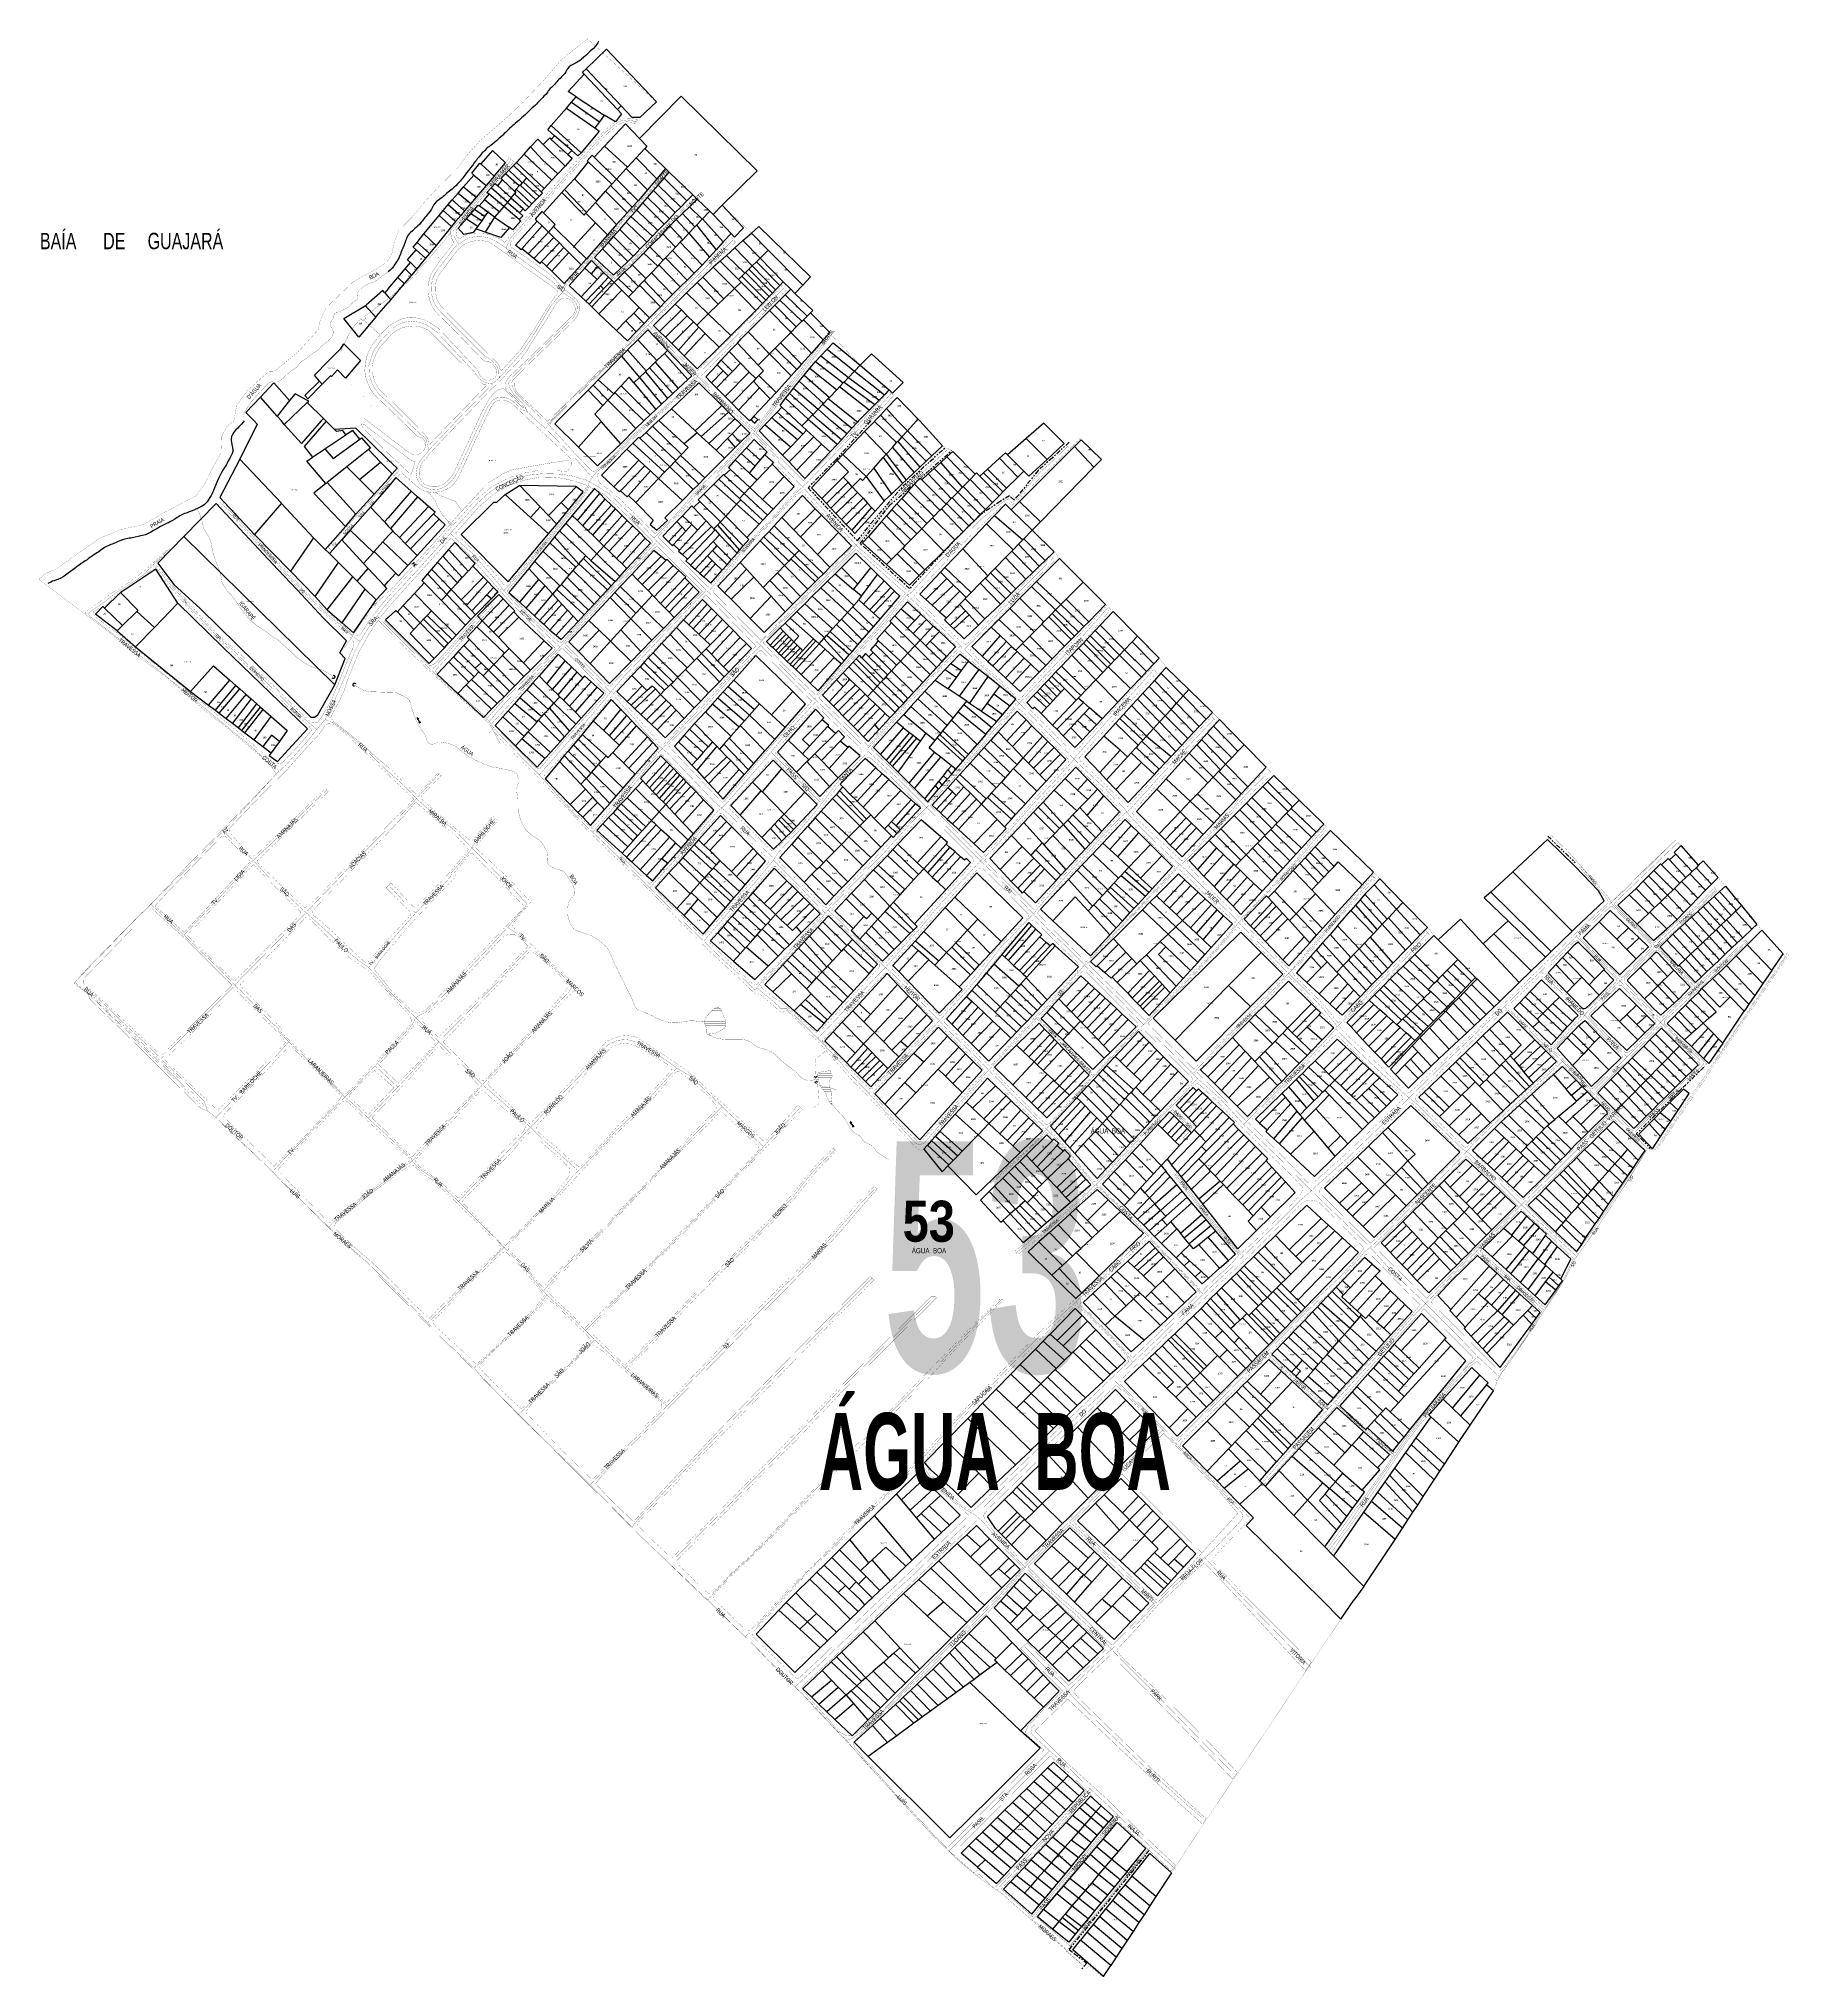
# Model space of a CAD drawing. Extents: x 204296 to 206006, y 4860262 to 4862155.
import ezdxf
from ezdxf.enums import TextEntityAlignment as Align

# ---------------------------------------------------------------- set-up
doc = ezdxf.new("R2010")
doc.units = 0
doc.header["$LTSCALE"] = 1.5
doc.header["$MEASUREMENT"] = 0
doc.linetypes.add('TRACO_15', pattern=[3, 2, -1])
doc.linetypes.add('TRACO_25', pattern=[8, 3, -1, 1, -1, 1, -1])
for name, color, linetype in [('CD-MALHA-LOTES', 40, 'CONTINUOUS'), ('CD_TXT_QUADRA', 7, 'CONTINUOUS'), ('HD-CURSO-PERENE', 170, 'CONTINUOUS'), ('HD-HACH-HIDROG', 160, 'CONTINUOUS'), ('HD-LAGOS-PERENE', 170, 'CONTINUOUS'), ('HD-TXT-PERENE', 170, 'CONTINUOUS'), ('HD-TXT-PRAIA', 7, 'CONTINUOUS'), ('HD-VALAS-DRENOS', 170, 'CONTINUOUS'), ('LM-LIM-SETOR-FISCAL', 7, 'CONTINUOUS'), ('LM-TXT-LSF', 7, 'CONTINUOUS'), ('RU-QUADRAS', 6, 'CONTINUOUS'), ('SV-CAMINHO-TRILHA', 20, 'CONTINUOUS'), ('SV-EIXO-RUA-N-PAV', 6, 'CONTINUOUS'), ('SV-EIXO-RUA-PAV', 20, 'CONTINUOUS'), ('SV-ESTIVAS', 7, 'CONTINUOUS'), ('SV-PONTE-BUEIRO', 249, 'CONTINUOUS'), ('SV-RUA-NAO-PAV-S-GUIA-C-GUIA', 7, 'CONTINUOUS'), ('SV-RUA-PAVIM-S-GUIA-C-GUIA', 7, 'CONTINUOUS'), ('SV-TXT-RUA-N-PAV-S-GUIA-C-GUIA', 7, 'CONTINUOUS'), ('SV-TXT-RUA-PAV-S-GUIA-C-GUIA', 7, 'CONTINUOUS'), ('Th_NmrPot', 1, 'CONTINUOUS')]:
    doc.layers.add(name, color=color, linetype=linetype)
doc.layers.add('SV-EST-M-N-PAV', color=20, linetype='CONTINUOUS', plot=False)
doc.styles.add('3088-22-2D_TXT$0$ARIAL', font='ARIAL.TTF')
doc.styles.add('ARIAL', font='ARIAL.TTF')
doc.styles.add('MONOTXT', font='ARIAL.TTF', dxfattribs={"height": 0.2})
doc.styles.get("Standard").update_dxf_attribs({"font": 'swisscbo.ttf'})
doc.linetypes.add('Limite', pattern='A,20,-3,[130,ltypeshp.shx,S=6.35,R=0,X=0,Y=0],-3,20', length=46)

# ---------------------------------------------------------------- blocks, each defined once
blk = doc.blocks.new('*X4')
at = {"layer": 'HD-HACH-HIDROG', "const_width": 0.13}
for points in [[(204946.037694, 4861195.923807), (204966.629431, 4861195.924013)], [(204946.183015, 4861193.923776), (204966.79523, 4861193.923982)], [(204946.928539, 4861197.923849), (204965.810386, 4861197.924038)], [(204947.819384, 4861199.923891), (204964.991341, 4861199.924063)], [(204949.567005, 4861201.923942), (204964.284359, 4861201.924089)], [(204951.359964, 4861203.923992), (204963.597731, 4861203.924115)], [(204953.355047, 4861205.924045), (204962.734165, 4861205.924139)], [(204955.755113, 4861207.924102), (204961.130431, 4861207.924156)], [(204947.018028, 4861191.923751), (204966.452152, 4861191.923945)], [(204947.747515, 4861189.923725), (204966.109073, 4861189.923909)], [(204947.861743, 4861187.923693), (204963.445907, 4861187.923849)], [(204947.975971, 4861185.923662), (204960.237828, 4861185.923784)], [(204949.471428, 4861183.923644), (204954.85528, 4861183.923697)]]:
    blk.add_lwpolyline(points, dxfattribs=at)
blk = doc.blocks.new('COD035', base_point=(204465.05, 4861666.86))
at = {"layer": 'HD-TXT-PERENE'}
for p, q in [((204465.05, 4861667.265731), (204466.55, 4861667.265731)), ((204465.05, 4861666.865731), (204471.05, 4861666.865731)), ((204465.05, 4861666.465731), (204466.55, 4861666.465731))]:
    blk.add_line(p, q, dxfattribs=at)
blk.add_lwpolyline([(204469.25, 4861666.265731), (204471.05, 4861666.865731), (204469.25, 4861667.465731)], dxfattribs=at)
blk = doc.blocks.new('COD119', base_point=(204584.84, 4861531.55))
at = {"layer": 'SV-PONTE-BUEIRO'}
blk.add_lwpolyline([(204583.33, 4861529.55), (204583.33, 4861530.383333), (204583.33, 4861530.508333), (204583.455833, 4861530.841667), (204583.7075, 4861531.216667), (204584.085, 4861531.425), (204584.588333, 4861531.55), (204585.091667, 4861531.55), (204585.595, 4861531.425), (204585.9725, 4861531.216667), (204586.224167, 4861530.841667), (204586.35, 4861530.508333), (204586.35, 4861530.383333), (204586.35, 4861529.55)], dxfattribs=at)
blk = doc.blocks.new('COD045', base_point=(203833.8, 4861169.23))
at = {"layer": 'SV-ESTIVAS'}
blk.add_lwpolyline([(203834.548538, 4861167.732924), (203833.8, 4861169.23), (203834.548538, 4861170.732924)], dxfattribs=at)
blk = doc.blocks.new('*X3')
at = {"layer": 'HD-HACH-HIDROG', "const_width": 0.13}
for points in [[(205057.091508, 4861141.127726), (205070.099946, 4861141.127856)], [(205057.412775, 4861139.127696), (205068.991553, 4861139.127812)], [(205057.449402, 4861143.127763), (205070.884326, 4861143.127897)], [(205057.807296, 4861145.127799), (205069.875397, 4861145.12792)], [(205057.826068, 4861137.127667), (205068.393496, 4861137.127773)], [(205065.545425, 4861147.12791), (205068.866467, 4861147.127943)], [(205058.395021, 4861135.12764), (205068.148227, 4861135.127738)], [(205059.19347, 4861133.127615), (205067.931379, 4861133.127703)], [(205059.99192, 4861131.12759), (205068.596716, 4861131.127676)], [(205061.690404, 4861129.127574), (205069.262053, 4861129.12765)], [(205063.423557, 4861127.127558), (205069.680644, 4861127.127621)], [(205064.364307, 4861125.127535), (205069.899946, 4861125.12759)], [(205065.170657, 4861123.12751), (205070.119249, 4861123.127559)], [(205066.028842, 4861121.127486), (205070.06846, 4861121.127526)], [(205066.973, 4861119.127462), (205069.916642, 4861119.127491)], [(205067.917157, 4861117.127438), (205069.832661, 4861117.127458)], [(205069.551179, 4861115.127422), (205070.795004, 4861115.127434)]]:
    blk.add_lwpolyline(points, dxfattribs=at)

msp = doc.modelspace()

# ---------------------------------------------------------------- linework, layer by layer
at = {"layer": 'CD-MALHA-LOTES', "linetype": 'Continuous'}
for p, q in [((204830.5, 4862126.1), (204850.3, 4862145.2)), ((204850.3, 4862145.2), (204899.1, 4862093.7)), ((204812.9, 4862104), (204828.6, 4862120.8)), ((204826.8, 4862122.6), (204830.5, 4862126.1)), ((204828.6, 4862120.8), (204826.8, 4862122.6)), ((204828.6, 4862120.8), (204861.2, 4862086.3)), ((204864.8, 4862089.7), (204830.5, 4862126.1)), ((204820.8, 4862098.7), (204812.9, 4862104)), ((204796.5, 4862070.5), (204811.3, 4862087.6)), ((204811.3, 4862087.6), (204816.1, 4862093.3)), ((204811.3, 4862087.6), (204839, 4862068.3)), ((204816.1, 4862093.3), (204820.8, 4862098.7)), ((204816.1, 4862093.3), (204843.5, 4862074.2)), ((204820.8, 4862098.7), (204848.2, 4862080.6)), ((204864.8, 4862089.7), (204861.2, 4862086.3)), ((204861.2, 4862086.3), (204865.2, 4862082)), ((204874.9, 4862079), (204864.8, 4862089.7)), ((204882.5, 4862058.1), (204923.2, 4862099.4)), ((204899.1, 4862093.7), (204883, 4862078.4)), ((204923.2, 4862099.4), (204997.5, 4862026.5)), ((204793, 4862066.4), (204796.5, 4862070.5)), ((204799.6, 4862060.5), (204793, 4862066.4)), ((204796.5, 4862070.5), (204825.5, 4862044)), ((204843.1, 4862065.1), (204825.5, 4862044)), ((204843.5, 4862074.2), (204839, 4862068.3)), ((204839, 4862068.3), (204843.1, 4862065.1)), ((204848.2, 4862080.6), (204843.5, 4862074.2)), ((204859.1, 4862074.3), (204848.2, 4862080.6)), ((204848.5, 4862050.5), (204868.9, 4862072.4)), ((204865.2, 4862082), (204859.1, 4862074.3)), ((204868.9, 4862072.4), (204882.5, 4862058.1)), ((204875.5, 4862078.6), (204874.9, 4862079)), ((204883, 4862078.4), (204875.5, 4862078.6)), ((204739, 4862046.2), (204727.5, 4862033.1)), ((204751.7, 4862034.2), (204739, 4862046.2)), ((204769.9, 4862042.7), (204776.3, 4862049.8)), ((204776.3, 4862049.8), (204783.2, 4862057.4)), ((204787.9, 4862037), (204776.3, 4862049.8)), ((204783.2, 4862057.4), (204788.4, 4862052.2)), ((204788.4, 4862052.2), (204794.9, 4862058.6)), ((204788.4, 4862052.2), (204809.9, 4862031)), ((204794.9, 4862058.6), (204796.5, 4862057.1)), ((204796.5, 4862057.1), (204799.6, 4862060.5)), ((204796.5, 4862057.1), (204812.6, 4862042.3)), ((204816.6, 4862046.3), (204799.6, 4862060.5)), ((204816.6, 4862046.3), (204812.6, 4862042.3)), ((204822.4, 4862041), (204816.6, 4862046.3)), ((204838.5, 4862039.7), (204848.5, 4862050.5)), ((204848.5, 4862050.5), (204870.8, 4862029.8)), ((204887.7, 4862048.2), (204879.4, 4862039.2)), ((204882.5, 4862058.1), (204889.8, 4862050.5)), ((204889.8, 4862050.5), (204887.7, 4862048.2)), ((204887.7, 4862048.2), (204907.9, 4862028.7)), ((204718.9, 4862024.1), (204726.6, 4862033.8)), ((204726.6, 4862033.8), (204727.5, 4862033.1)), ((204727.5, 4862033.1), (204740.8, 4862021.3)), ((204740.8, 4862021.3), (204751.7, 4862034.2)), ((204751.8, 4862023.6), (204755.1, 4862027)), ((204755.1, 4862027), (204759.5, 4862031.5)), ((204768, 4862014.8), (204755.1, 4862027)), ((204759.5, 4862031.5), (204762.4, 4862034.5)), ((204759.5, 4862031.5), (204772.3, 4862019.5)), ((204762.4, 4862034.5), (204769.9, 4862042.7)), ((204789.6, 4862009.2), (204762.4, 4862034.5)), ((204797, 4862017.2), (204769.9, 4862042.7)), ((204787.9, 4862037), (204802.8, 4862023.4)), ((204809.9, 4862031), (204802.8, 4862023.4)), ((204817, 4862038.6), (204809.9, 4862031)), ((204812.6, 4862042.3), (204817, 4862038.6)), ((204832.5, 4862035.1), (204819, 4862018.7)), ((204825.5, 4862044), (204822.4, 4862041)), ((204831.5, 4862036.1), (204836.5, 4862041.8)), ((204832.5, 4862035.1), (204831.5, 4862036.1)), ((204855.7, 4862013.3), (204832.5, 4862035.1)), ((204836.5, 4862041.8), (204838.5, 4862039.7)), ((204838.5, 4862039.7), (204860.1, 4862018.1)), ((204869.7, 4862028.6), (204860.1, 4862018.1)), ((204870.8, 4862029.8), (204869.7, 4862028.6)), ((204869.7, 4862028.6), (204890.4, 4862007.9)), ((204879.4, 4862039.2), (204870.8, 4862029.8)), ((204879.4, 4862039.2), (204899.5, 4862018.7)), ((204907.9, 4862028.7), (204899.5, 4862018.7)), ((204911.7, 4862025.1), (204907.9, 4862028.7)), ((204997.5, 4862026.5), (204963.4, 4861992.9)), ((204705.5, 4862004.6), (204710.8, 4862010.7)), ((204710.8, 4862010.7), (204720.9, 4862022.3)), ((204710.8, 4862010.7), (204723.1, 4862000.5)), ((204720.9, 4862022.3), (204718.9, 4862024.1)), ((204720.9, 4862022.3), (204732.9, 4862012)), ((204732.9, 4862012), (204723.1, 4862000.5)), ((204740.8, 4862021.3), (204732.9, 4862012)), ((204733.6, 4862005.2), (204737.6, 4862009.8)), ((204737.6, 4862009.8), (204741.5, 4862014.1)), ((204753.7, 4861995.7), (204737.6, 4862009.8)), ((204741.5, 4862014.1), (204744.1, 4862011.6)), ((204744.1, 4862011.6), (204748.8, 4862017.5)), ((204744.1, 4862011.6), (204757.4, 4862000.1)), ((204747.3, 4862018.9), (204751.8, 4862023.6)), ((204748.8, 4862017.5), (204747.3, 4862018.9)), ((204748.8, 4862017.5), (204760.6, 4862006.6)), ((204765.1, 4862011.6), (204751.8, 4862023.6)), ((204762.2, 4862008.4), (204760.6, 4862006.6)), ((204765.1, 4862011.6), (204762.2, 4862008.4)), ((204762.2, 4862008.4), (204777.6, 4861994.2)), ((204766, 4862012.5), (204765.1, 4862011.6)), ((204768, 4862014.8), (204766, 4862012.5)), ((204766, 4862012.5), (204781.4, 4861998.2)), ((204768, 4862014.8), (204768.9, 4862015.7)), ((204772.3, 4862019.5), (204768.9, 4862015.7)), ((204768.9, 4862015.7), (204784.5, 4862001.3)), ((204786.6, 4862006), (204772.3, 4862019.5)), ((204789.6, 4862009.2), (204786.6, 4862006)), ((204797, 4862017.2), (204789.6, 4862009.2)), ((204802.8, 4862023.4), (204797, 4862017.2)), ((204806.9, 4862005.2), (204809.5, 4862008.1)), ((204809.5, 4862008.1), (204819, 4862018.7)), ((204809.5, 4862008.1), (204831, 4861985.8)), ((204819, 4862018.7), (204840.9, 4861996.9)), ((204849.4, 4862006.5), (204854.4, 4862011.9)), ((204854.4, 4862011.9), (204855.7, 4862013.3)), ((204854.4, 4862011.9), (204875.5, 4861990.8)), ((204860.1, 4862018.1), (204855.7, 4862013.3)), ((204860.1, 4862018.1), (204881.2, 4861997)), ((204890.4, 4862007.9), (204881.2, 4861997)), ((204899.5, 4862018.7), (204890.4, 4862007.9)), ((204890.6, 4862000.4), (204896.3, 4862007.1)), ((204896.3, 4862007.1), (204900.8, 4862012.3)), ((204896.3, 4862007.1), (204917.6, 4861985.6)), ((204900.8, 4862012.3), (204906.8, 4862019.3)), ((204900.8, 4862012.3), (204923, 4861991)), ((204906.8, 4862019.3), (204911.7, 4862025.1)), ((204906.8, 4862019.3), (204928.9, 4861997)), ((204934.7, 4862002.8), (204911.7, 4862025.1)), ((204690.8, 4861987.7), (204695.9, 4861993.6)), ((204695.9, 4861993.6), (204699.7, 4861998)), ((204695.9, 4861993.6), (204708.1, 4861982.9)), ((204699.7, 4861998), (204705.5, 4862004.6)), ((204699.7, 4861998), (204711.8, 4861987.2)), ((204705.5, 4862004.6), (204717.9, 4861994.4)), ((204717.9, 4861994.4), (204711.8, 4861987.2)), ((204723.1, 4862000.5), (204717.9, 4861994.4)), ((204718, 4861984.5), (204721.4, 4861988.5)), ((204721.4, 4861988.5), (204725.2, 4861992.8)), ((204731.3, 4861981.8), (204721.4, 4861988.5)), ((204725.2, 4861992.8), (204726, 4861992.1)), ((204726, 4861992.1), (204731.1, 4861998.1)), ((204734.4, 4861986), (204726, 4861992.1)), ((204731.1, 4861998.1), (204735.7, 4862003.5)), ((204745.4, 4861986.2), (204731.1, 4861998.1)), ((204735.7, 4862003.5), (204733.6, 4862005.2)), ((204750, 4861991.4), (204735.7, 4862003.5)), ((204750, 4861991.4), (204745.4, 4861986.2)), ((204753.4, 4861995.4), (204750, 4861991.4)), ((204765.1, 4861978.7), (204750, 4861991.4)), ((204753.7, 4861995.7), (204753.4, 4861995.4)), ((204765.3, 4861985.3), (204753.4, 4861995.4)), ((204757.1, 4861999.7), (204753.7, 4861995.7)), ((204757.4, 4862000.1), (204757.1, 4861999.7)), ((204768.9, 4861989.2), (204757.1, 4861999.7)), ((204757.4, 4862000.1), (204760.6, 4862003.8)), ((204760.6, 4862006.6), (204761.9, 4862005.4)), ((204761.9, 4862005.4), (204760.6, 4862003.8)), ((204760.6, 4862003.8), (204774.5, 4861991)), ((204768.9, 4861989.2), (204765.3, 4861985.3)), ((204770.9, 4861987.4), (204768.9, 4861989.2)), ((204774.5, 4861991), (204770.9, 4861987.4)), ((204777.6, 4861994.2), (204774.5, 4861991)), ((204781.4, 4861998.2), (204777.6, 4861994.2)), ((204784.5, 4862001.3), (204781.4, 4861998.2)), ((204787.8, 4862004.7), (204784.5, 4862001.3)), ((204786.6, 4862006), (204787.8, 4862004.7)), ((204789, 4861985.3), (204806.9, 4862005.2)), ((204806.9, 4862005.2), (204828.5, 4861983)), ((204839.6, 4861995.5), (204831, 4861985.8)), ((204840.9, 4861996.9), (204839.6, 4861995.5)), ((204839.6, 4861995.5), (204860.3, 4861973.9)), ((204840.9, 4861996.9), (204849.4, 4862006.5)), ((204849.4, 4862006.5), (204870.5, 4861985.2)), ((204875.5, 4861990.8), (204870.5, 4861985.2)), ((204874.3, 4861981.7), (204879.9, 4861988)), ((204881.2, 4861997), (204875.5, 4861990.8)), ((204879.9, 4861988), (204885.9, 4861995)), ((204879.9, 4861988), (204900.6, 4861968)), ((204885.9, 4861995), (204890.6, 4862000.4)), ((204885.9, 4861995), (204906.7, 4861974.3)), ((204890.6, 4862000.4), (204911.8, 4861979.6)), ((204923, 4861991), (204917.6, 4861985.6)), ((204928.9, 4861997), (204923, 4861991)), ((204924.5, 4861984.6), (204931.4, 4861991.3)), ((204934.7, 4862002.8), (204928.9, 4861997)), ((204931.4, 4861991.3), (204939.1, 4861998.8)), ((204931.4, 4861991.3), (204943.7, 4861979.1)), ((204939.1, 4861998.8), (204934.7, 4862002.8)), ((204951.2, 4861987), (204939.1, 4861998.8)), ((204963.4, 4861992.9), (204954.5, 4861983.8)), ((204963.4, 4861992.9), (204984.2, 4861970.6)), ((204672.1, 4861964.7), (204686.8, 4861982.7)), ((204698.9, 4861971.9), (204683.9, 4861953.5)), ((204686.8, 4861982.7), (204690.8, 4861987.7)), ((204686.8, 4861982.7), (204698.9, 4861971.9)), ((204690.8, 4861987.7), (204702.9, 4861976.8)), ((204702.9, 4861976.8), (204698.9, 4861971.9)), ((204708.1, 4861982.9), (204702.9, 4861976.8)), ((204705.4, 4861970.3), (204713.5, 4861979.5)), ((204711.2, 4861964.3), (204705.4, 4861970.3)), ((204711.8, 4861987.2), (204708.1, 4861982.9)), ((204713.5, 4861979.5), (204718, 4861984.5)), ((204713.5, 4861979.5), (204724.6, 4861972.2)), ((204728.5, 4861977.7), (204718, 4861984.5)), ((204722.8, 4861969.6), (204720.3, 4861966)), ((204724.6, 4861972.2), (204722.8, 4861969.6)), ((204731.8, 4861966.5), (204722.8, 4861969.6)), ((204728.5, 4861977.7), (204724.6, 4861972.2)), ((204731.3, 4861981.8), (204728.5, 4861977.7)), ((204734.4, 4861986), (204731.3, 4861981.8)), ((204741.1, 4861981.1), (204731.8, 4861966.5)), ((204741.1, 4861981.1), (204734.4, 4861986)), ((204745.4, 4861986.2), (204741.1, 4861981.1)), ((204741.1, 4861981.1), (204755.8, 4861971)), ((204755.8, 4861971), (204747.3, 4861961.2)), ((204758.9, 4861968.9), (204755.8, 4861971)), ((204766.6, 4861977.4), (204758.9, 4861968.9)), ((204761.6, 4861953.8), (204782.7, 4861977.3)), ((204768.6, 4861982.4), (204765.1, 4861978.7)), ((204765.1, 4861978.7), (204766.6, 4861977.4)), ((204765.3, 4861985.3), (204768.6, 4861982.4)), ((204787.6, 4861972.5), (204767.7, 4861950.2)), ((204780.9, 4861979.2), (204787.6, 4861986.7)), ((204782.7, 4861977.3), (204780.9, 4861979.2)), ((204782.7, 4861977.3), (204787.6, 4861972.5)), ((204787.6, 4861986.7), (204789, 4861985.3)), ((204787.6, 4861972.5), (204793.6, 4861966.5)), ((204800.3, 4861973.8), (204789, 4861985.3)), ((204798.6, 4861972), (204793.6, 4861966.5)), ((204798.6, 4861972), (204800.3, 4861973.8)), ((204818.6, 4861952.5), (204798.6, 4861972)), ((204839.8, 4861975.7), (204818.6, 4861952.5)), ((204828.5, 4861983), (204830.3, 4861985.1)), ((204831, 4861985.8), (204830.3, 4861985.1)), ((204830.3, 4861985.1), (204839.8, 4861975.7)), ((204839.8, 4861975.7), (204851.4, 4861964)), ((204860.3, 4861973.9), (204851.4, 4861964)), ((204857.3, 4861962.2), (204863.4, 4861969.1)), ((204870.5, 4861985.2), (204860.3, 4861973.9)), ((204863.4, 4861969.1), (204869.5, 4861976.2)), ((204863.4, 4861969.1), (204883.1, 4861949.8)), ((204869.5, 4861976.2), (204874.3, 4861981.7)), ((204869.5, 4861976.2), (204889.8, 4861956.7)), ((204874.3, 4861981.7), (204895.3, 4861962.5)), ((204906.7, 4861974.3), (204900.6, 4861968)), ((204905.4, 4861964.7), (204912.3, 4861972.7)), ((204911.8, 4861979.6), (204906.7, 4861974.3)), ((204917.6, 4861985.6), (204911.8, 4861979.6)), ((204912.3, 4861972.7), (204918.3, 4861978.7)), ((204912.3, 4861972.7), (204924.8, 4861959.1)), ((204918.3, 4861978.7), (204924.5, 4861984.6)), ((204918.3, 4861978.7), (204930.9, 4861965.6)), ((204924.5, 4861984.6), (204936.8, 4861971.8)), ((204936.8, 4861971.8), (204930.9, 4861965.6)), ((204938.2, 4861973.3), (204936.8, 4861971.8)), ((204943.7, 4861979.1), (204938.2, 4861973.3)), ((204938.2, 4861973.3), (204957.4, 4861949.2)), ((204944.2, 4861979.6), (204943.7, 4861979.1)), ((204951.2, 4861987), (204944.2, 4861979.6)), ((204944.2, 4861979.6), (204964.5, 4861957)), ((204954.5, 4861983.8), (204951.2, 4861987)), ((204954.5, 4861983.8), (204972, 4861965.3)), ((204984.2, 4861970.6), (204975.5, 4861961.5)), ((204992, 4861965.6), (204999.1, 4861972.1)), ((204999.1, 4861972.1), (205049.7, 4861922.8)), ((204661.7, 4861951.8), (204665.4, 4861956.3)), ((204664.6, 4861949.3), (204661.7, 4861951.8)), ((204665.4, 4861956.3), (204672.1, 4861964.7)), ((204665.4, 4861956.3), (204677.6, 4861945.8)), ((204672.1, 4861964.7), (204683.9, 4861953.5)), ((204683.9, 4861953.5), (204677.6, 4861945.8)), ((204720.3, 4861966), (204711.2, 4861964.3)), ((204747.3, 4861961.2), (204731.8, 4861966.5)), ((204767, 4861949.3), (204761.6, 4861953.8)), ((204767.7, 4861950.2), (204767, 4861949.3)), ((204773.8, 4861945.3), (204767.7, 4861950.2)), ((204793.6, 4861966.5), (204773.8, 4861945.3)), ((204798.9, 4861961.3), (204779.3, 4861940.8)), ((204804.4, 4861955.9), (204787, 4861937.9)), ((204808.6, 4861951.6), (204791.8, 4861933.3)), ((204793.6, 4861966.5), (204798.9, 4861961.3)), ((204798.9, 4861961.3), (204804.4, 4861955.9)), ((204804.4, 4861955.9), (204808.6, 4861951.6)), ((204808.6, 4861951.6), (204813.7, 4861946.6)), ((204830.9, 4861940.4), (204818.6, 4861952.5)), ((204851.4, 4861964), (204830.9, 4861940.4)), ((204846.4, 4861950.1), (204852.2, 4861956.4)), ((204852.2, 4861956.4), (204857.3, 4861962.2)), ((204852.2, 4861956.4), (204871.1, 4861937.8)), ((204857.3, 4861962.2), (204876.6, 4861943.1)), ((204889.8, 4861956.7), (204883.1, 4861949.8)), ((204886.7, 4861945.9), (204892.8, 4861952)), ((204895.3, 4861962.5), (204889.8, 4861956.7)), ((204892.8, 4861952), (204905, 4861964.3)), ((204892.8, 4861952), (204905.8, 4861939.1)), ((204900.6, 4861968), (204895.3, 4861962.5)), ((204905, 4861964.3), (204905.4, 4861964.7)), ((204905.4, 4861964.7), (204917.8, 4861951.7)), ((204917.8, 4861951.7), (204914.8, 4861948.6)), ((204922.5, 4861956.7), (204917.8, 4861951.7)), ((204924.8, 4861959.1), (204922.5, 4861956.7)), ((204922.5, 4861956.7), (204943.8, 4861934.1)), ((204930.9, 4861965.6), (204924.8, 4861959.1)), ((204930.9, 4861965.6), (204951, 4861942)), ((204964.5, 4861957), (204957.4, 4861949.2)), ((204972, 4861965.3), (204964.5, 4861957)), ((204967.6, 4861943.8), (204975.9, 4861951.2)), ((204975.5, 4861961.5), (204972, 4861965.3)), ((204975.9, 4861951.2), (204983.7, 4861958.2)), ((204975.9, 4861951.2), (204992.8, 4861933.7)), ((204983.7, 4861958.2), (204992, 4861965.6)), ((204983.7, 4861958.2), (205000.4, 4861941.2)), ((204992, 4861965.6), (205008.3, 4861949)), ((204653.9, 4861930.8), (204658.9, 4861936.7)), ((204656.1, 4861939.4), (204664.6, 4861949.3)), ((204658.9, 4861936.7), (204656.1, 4861939.4)), ((204658.9, 4861936.7), (204665.1, 4861930.8)), ((204664.6, 4861949.3), (204673.7, 4861941.2)), ((204673.7, 4861941.2), (204665.1, 4861930.8)), ((204677.6, 4861945.8), (204673.7, 4861941.2)), ((204779.3, 4861940.8), (204773.8, 4861945.3)), ((204785.2, 4861936), (204779.3, 4861940.8)), ((204787, 4861937.9), (204785.2, 4861936)), ((204791.8, 4861933.3), (204787, 4861937.9)), ((204796.9, 4861928.3), (204791.8, 4861933.3)), ((204813.7, 4861946.6), (204796.9, 4861928.3)), ((204825.7, 4861934.7), (204809, 4861916.5)), ((204813.7, 4861946.6), (204825.7, 4861934.7)), ((204814, 4861914.3), (204829.3, 4861931.3)), ((204830.9, 4861940.4), (204825.7, 4861934.7)), ((204829.3, 4861931.3), (204835.8, 4861938.7)), ((204829.3, 4861931.3), (204835.3, 4861925.9)), ((204841.7, 4861933), (204835.3, 4861925.9)), ((204835.8, 4861938.7), (204841.7, 4861933)), ((204846.4, 4861950.1), (204838.7, 4861941.7)), ((204838.7, 4861941.7), (204857.1, 4861924.4)), ((204841.7, 4861933), (204847.6, 4861927.2)), ((204864.6, 4861931.6), (204846.4, 4861950.1)), ((204857.1, 4861924.4), (204864.6, 4861931.6)), ((204871.1, 4861937.8), (204864.6, 4861931.6)), ((204868.1, 4861927.4), (204874.4, 4861933.4)), ((204876.6, 4861943.1), (204871.1, 4861937.8)), ((204874.4, 4861933.4), (204875.6, 4861934.7)), ((204875.6, 4861934.7), (204886.7, 4861945.9)), ((204875.6, 4861934.7), (204888.9, 4861921.3)), ((204877.6, 4861944), (204876.6, 4861943.1)), ((204883.1, 4861949.8), (204877.6, 4861944)), ((204886.7, 4861945.9), (204900.4, 4861933.3)), ((204900.4, 4861933.3), (204894.2, 4861926.8)), ((204901.5, 4861934.6), (204900.4, 4861933.3)), ((204905.8, 4861939.1), (204901.5, 4861934.6)), ((204901.5, 4861934.6), (204922.4, 4861913)), ((204908.1, 4861941.5), (204905.8, 4861939.1)), ((204914.8, 4861948.6), (204908.1, 4861941.5)), ((204908.1, 4861941.5), (204929.1, 4861919.6)), ((204936, 4861926.4), (204914.8, 4861948.6)), ((204943.6, 4861933.9), (204936, 4861926.4)), ((204943.8, 4861934.1), (204943.6, 4861933.9)), ((204951, 4861942), (204943.8, 4861934.1)), ((204944.4, 4861922.4), (204954.7, 4861932.3)), ((204957.4, 4861949.2), (204951, 4861942)), ((204961.3, 4861938.2), (204954.7, 4861932.3)), ((204954.7, 4861932.3), (204975.3, 4861911.3)), ((204961.3, 4861938.2), (204967.6, 4861943.8)), ((204979.3, 4861920.2), (204961.3, 4861938.2)), ((204967.6, 4861943.8), (204985.4, 4861926.3)), ((204992.8, 4861933.7), (204989.4, 4861930.3)), ((204996.8, 4861937.6), (204992.8, 4861933.7)), ((204992.8, 4861933.7), (205015.6, 4861910.2)), ((205000.4, 4861941.2), (204996.8, 4861937.6)), ((204996.8, 4861937.6), (205019.7, 4861914.5)), ((205008.3, 4861949), (205000.4, 4861941.2)), ((205000.4, 4861941.2), (205023.1, 4861918)), ((205042.1, 4861914.8), (205008.3, 4861949)), ((204637.2, 4861911), (204646.6, 4861922.1)), ((204652.8, 4861916.2), (204639.8, 4861900.6)), ((204646.6, 4861922.1), (204653.9, 4861930.8)), ((204652.8, 4861916.2), (204646.6, 4861922.1)), ((204659.9, 4861924.6), (204652.8, 4861916.2)), ((204653.9, 4861930.8), (204659.9, 4861924.6)), ((204665.1, 4861930.8), (204659.9, 4861924.6)), ((204809, 4861916.5), (204796.9, 4861928.3)), ((204825.8, 4861903.2), (204814, 4861914.3)), ((204825.8, 4861903.2), (204841.4, 4861920.4)), ((204844.5, 4861914.1), (204830.2, 4861899)), ((204835.3, 4861925.9), (204841.4, 4861920.4)), ((204836, 4861893.4), (204857.8, 4861917.4)), ((204841.4, 4861920.4), (204847.6, 4861927.2)), ((204852.5, 4861922.6), (204844.5, 4861914.1)), ((204844.5, 4861914.1), (204847.5, 4861911)), ((204855.5, 4861919.6), (204847.5, 4861911)), ((204847.6, 4861927.2), (204852.5, 4861922.6)), ((204855.5, 4861919.6), (204852.5, 4861922.6)), ((204857.8, 4861917.4), (204855.5, 4861919.6)), ((204857.8, 4861917.4), (204861.9, 4861921.3)), ((204857.8, 4861917.4), (204865.4, 4861909.9)), ((204861.9, 4861921.3), (204868.1, 4861927.4)), ((204876, 4861907.6), (204861.9, 4861921.3)), ((204868.1, 4861927.4), (204881.6, 4861913.5)), ((204881.6, 4861913.5), (204876, 4861907.6)), ((204882.6, 4861914.6), (204881.6, 4861913.5)), ((204887.1, 4861919.3), (204882.6, 4861914.6)), ((204882.6, 4861914.6), (204903.1, 4861893.7)), ((204888.9, 4861921.3), (204887.1, 4861919.3)), ((204887.1, 4861919.3), (204907.5, 4861898.1)), ((204894.2, 4861926.8), (204888.9, 4861921.3)), ((204894.2, 4861926.8), (204914.8, 4861905.5)), ((204922.4, 4861913), (204914.8, 4861905.5)), ((204929.1, 4861919.6), (204922.4, 4861913)), ((204928.5, 4861907.3), (204939, 4861917.3)), ((204936, 4861926.4), (204929.1, 4861919.6)), ((204939, 4861917.3), (204944.4, 4861922.4)), ((204939, 4861917.3), (204959.6, 4861896.2)), ((204944.4, 4861922.4), (204965, 4861901.3)), ((204981.8, 4861917.6), (204975.3, 4861911.3)), ((204982.5, 4861923.4), (204979.3, 4861920.2)), ((204981.8, 4861917.6), (204979.3, 4861920.2)), ((205002.7, 4861896.7), (204981.8, 4861917.6)), ((204985.4, 4861926.3), (204982.5, 4861923.4)), ((204982.5, 4861923.4), (205005.9, 4861900.1)), ((204986.1, 4861927), (204985.4, 4861926.3)), ((204989.4, 4861930.3), (204986.1, 4861927)), ((204986.1, 4861927), (205009.3, 4861903.6)), ((204989.4, 4861930.3), (205012.6, 4861907)), ((205019.7, 4861914.5), (205015.6, 4861910.2)), ((205023.1, 4861918), (205019.7, 4861914.5)), ((205030.3, 4861910.7), (205023.1, 4861918)), ((205042.1, 4861914.8), (205034.3, 4861906.6)), ((205049.7, 4861922.8), (205042.1, 4861914.8)), ((204593.8, 4861882), (204614, 4861894.2)), ((204614, 4861894.2), (204615.9, 4861895.6)), ((204625, 4861883.3), (204614.8, 4861894.8)), ((204618.4, 4861897.4), (204615.9, 4861895.6)), ((204631.8, 4861909.5), (204618.4, 4861897.4)), ((204625.9, 4861884.3), (204637.2, 4861897.5)), ((204633.8, 4861907.3), (204631.8, 4861909.5)), ((204637.2, 4861911), (204633.8, 4861907.3)), ((204633.8, 4861907.3), (204637.2, 4861903.4)), ((204639.8, 4861900.6), (204637.2, 4861903.4)), ((204639.8, 4861900.6), (204637.2, 4861897.5)), ((204830.2, 4861899), (204825.8, 4861903.2)), ((204833.3, 4861896), (204830.2, 4861899)), ((204847.5, 4861911), (204833.3, 4861896)), ((204833.3, 4861896), (204836, 4861893.4)), ((204836.9, 4861892.6), (204836, 4861893.4)), ((204865.4, 4861909.9), (204843, 4861886.7)), ((204865.4, 4861909.9), (204871.9, 4861903.4)), ((204876, 4861907.6), (204871.9, 4861903.4)), ((204871.9, 4861903.4), (204882.4, 4861893)), ((204903.1, 4861893.7), (204892.5, 4861882.9)), ((204896.4, 4861875.2), (204917.5, 4861896.3)), ((204907.5, 4861898.1), (204903.1, 4861893.7)), ((204914.8, 4861905.5), (204907.5, 4861898.1)), ((204917.5, 4861896.3), (204928.5, 4861907.3)), ((204917.5, 4861896.3), (204923.5, 4861890.5)), ((204928.5, 4861907.3), (204949.8, 4861886.7)), ((204959.6, 4861896.2), (204949.8, 4861886.7)), ((204965, 4861901.3), (204959.6, 4861896.2)), ((204975.3, 4861911.3), (204965, 4861901.3)), ((204975.3, 4861911.3), (204996.2, 4861890)), ((204996.2, 4861890), (205002.7, 4861896.7)), ((205005.9, 4861900.1), (205002.7, 4861896.7)), ((205009.3, 4861903.6), (205005.9, 4861900.1)), ((205012.6, 4861907), (205009.3, 4861903.6)), ((205014.8, 4861895.1), (205009.7, 4861890)), ((205015.6, 4861910.2), (205012.6, 4861907)), ((205019.6, 4861900), (205014.8, 4861895.1)), ((205035.8, 4861873.9), (205014.8, 4861895.1)), ((205024.9, 4861905.3), (205019.6, 4861900)), ((205041.3, 4861879.4), (205019.6, 4861900)), ((205024.9, 4861905.3), (205030.3, 4861910.7)), ((205046.3, 4861884.4), (205024.9, 4861905.3)), ((205034.3, 4861906.6), (205030.3, 4861910.7)), ((205034.3, 4861906.6), (205051.9, 4861890)), ((204608.6, 4861864), (204593.8, 4861882)), ((204625.9, 4861884.3), (204608.6, 4861864)), ((204843, 4861886.7), (204836.9, 4861892.6)), ((204860.1, 4861870.4), (204843, 4861886.7)), ((204869.4, 4861879.8), (204860.1, 4861870.4)), ((204877, 4861887.5), (204869.4, 4861879.8)), ((204869.4, 4861879.8), (204879.3, 4861869)), ((204882.4, 4861893), (204877, 4861887.5)), ((204877, 4861887.5), (204887.1, 4861877.2)), ((204887.1, 4861877.2), (204879.3, 4861869)), ((204882.4, 4861893), (204892.5, 4861882.9)), ((204892.5, 4861882.9), (204887.1, 4861877.2)), ((204902.2, 4861869.4), (204896.4, 4861875.2)), ((204902.2, 4861869.4), (204923.5, 4861890.5)), ((204929.3, 4861884.8), (204907.9, 4861863.8)), ((204935.4, 4861878.8), (204914.1, 4861857.7)), ((204923.5, 4861890.5), (204929.3, 4861884.8)), ((204929.3, 4861884.8), (204935.4, 4861878.8)), ((204935.4, 4861878.8), (204938.5, 4861875.8)), ((204949.8, 4861886.7), (204938.5, 4861875.8)), ((204938.5, 4861875.8), (204940.5, 4861873.8)), ((204949.8, 4861886.7), (204971.7, 4861865.5)), ((204996.2, 4861890), (204971.7, 4861865.5)), ((204988.8, 4861869), (205009.7, 4861890)), ((205009.7, 4861890), (205029, 4861870)), ((205035.8, 4861873.9), (205041.3, 4861879.4)), ((205041.3, 4861879.4), (205042.8, 4861880.9)), ((205042.8, 4861880.9), (205046.3, 4861884.4)), ((205042.8, 4861880.9), (205062.1, 4861861.2)), ((205049.5, 4861887.7), (205046.3, 4861884.4)), ((205051.9, 4861890), (205049.5, 4861887.7)), ((205049.5, 4861887.7), (205068.5, 4861868.5)), ((204590.8, 4861852.9), (204593.7, 4861857.5)), ((204593.7, 4861857.5), (204610.1, 4861841)), ((204870.8, 4861860.2), (204860.1, 4861870.4)), ((204879.3, 4861869), (204870.8, 4861860.2)), ((204871, 4861851.4), (204881, 4861861.4)), ((204881, 4861861.4), (204890.7, 4861871.1)), ((204881, 4861861.4), (204899.7, 4861841.1)), ((204890.7, 4861871.1), (204909.9, 4861851)), ((204907.9, 4861863.8), (204902.2, 4861869.4)), ((204914.1, 4861857.7), (204907.9, 4861863.8)), ((204920.6, 4861851.3), (204914.1, 4861857.7)), ((204940.5, 4861873.8), (204920.6, 4861851.3)), ((204946.9, 4861867.5), (204926.3, 4861845.7)), ((204940.5, 4861873.8), (204946.9, 4861867.5)), ((204946.9, 4861867.5), (204960.4, 4861854.2)), ((204971.7, 4861865.5), (204960.4, 4861854.2)), ((204978.2, 4861858.2), (204970.3, 4861849.8)), ((204978.2, 4861858.2), (204981.9, 4861862.2)), ((204998.5, 4861836.5), (204978.2, 4861858.2)), ((204981.9, 4861862.2), (204988.8, 4861869)), ((204988.8, 4861869), (205009.6, 4861847.7)), ((205020.3, 4861858.4), (205015.1, 4861853.2)), ((205030.5, 4861868.6), (205020.3, 4861858.4)), ((205020.3, 4861858.4), (205041, 4861837.5)), ((205029, 4861870), (205030.5, 4861868.6)), ((205030.5, 4861868.6), (205035.8, 4861873.9)), ((205030.5, 4861868.6), (205050.7, 4861848.3)), ((205062.1, 4861861.2), (205050.7, 4861848.3)), ((205068.5, 4861868.5), (205062.1, 4861861.2)), ((205066, 4861852.3), (205071.7, 4861858.4)), ((205071.7, 4861858.4), (205098.3, 4861836.5)), ((204565.2, 4861826.9), (204578.4, 4861840.5)), ((204578.4, 4861840.5), (204590.8, 4861852.9)), ((204610.1, 4861841), (204595.5, 4861824)), ((204842.3, 4861822.3), (204865, 4861845.4)), ((204865, 4861845.4), (204870.9, 4861851.3)), ((204865, 4861845.4), (204882.5, 4861824.4)), ((204870.9, 4861851.3), (204871, 4861851.4)), ((204871, 4861851.4), (204889.3, 4861831.1)), ((204898, 4861839.5), (204892.5, 4861834.1)), ((204899.7, 4861841.1), (204898, 4861839.5)), ((204898, 4861839.5), (204920.4, 4861813.7)), ((204906.9, 4861848.1), (204899.7, 4861841.1)), ((204909.9, 4861851), (204906.9, 4861848.1)), ((204906.9, 4861848.1), (204929.7, 4861822.5)), ((204909.9, 4861851), (204933.6, 4861826.1)), ((204926.3, 4861845.7), (204920.6, 4861851.3)), ((204939.1, 4861833), (204926.3, 4861845.7)), ((204960.4, 4861854.2), (204939.1, 4861833)), ((204947.3, 4861825.2), (204958.4, 4861837)), ((204958.4, 4861837), (204962.5, 4861841.5)), ((204958.4, 4861837), (204964.5, 4861831.1)), ((204962.5, 4861841.5), (204970.3, 4861849.8)), ((204962.5, 4861841.5), (204973.5, 4861830.5)), ((204970.3, 4861849.8), (204981.4, 4861838.5)), ((204973.5, 4861830.5), (204981.4, 4861838.5)), ((204981.4, 4861838.5), (204989.9, 4861829.8)), ((205009.6, 4861847.7), (204998.5, 4861836.5)), ((205003.6, 4861831), (204998.5, 4861836.5)), ((205015.1, 4861853.2), (205009.6, 4861847.7)), ((205009.6, 4861847.7), (205030.7, 4861826.1)), ((205015.1, 4861853.2), (205036.2, 4861832.2)), ((205041, 4861837.5), (205036.2, 4861832.2)), ((205050.7, 4861848.3), (205041, 4861837.5)), ((205049.1, 4861833.6), (205054.5, 4861840)), ((205054.5, 4861840), (205054.6, 4861840.1)), ((205054.5, 4861840), (205081.6, 4861819.2)), ((205054.6, 4861840.1), (205059.9, 4861845.8)), ((205059.9, 4861845.8), (205066, 4861852.3)), ((205059.9, 4861845.8), (205086.8, 4861824.6)), ((205066, 4861852.3), (205092.7, 4861830.8)), ((205098.3, 4861836.5), (205092.7, 4861830.8)), ((205109.1, 4861847.6), (205098.3, 4861836.5)), ((205098.3, 4861836.5), (205126.6, 4861812.4)), ((205140.1, 4861819.8), (205109.1, 4861847.6)), ((204512.3, 4861805.3), (204525.5, 4861819.3)), ((204525.5, 4861819.3), (204540.9, 4861802)), ((204555.7, 4861807), (204570.2, 4861821.1)), ((204558.8, 4861803.7), (204572.8, 4861818)), ((204570.2, 4861821.1), (204565.2, 4861826.9)), ((204572.8, 4861818), (204570.2, 4861821.1)), ((204580.8, 4861826.3), (204572.8, 4861818)), ((204581.7, 4861825.6), (204580.8, 4861826.3)), ((204587.8, 4861832), (204581.7, 4861825.6)), ((204595.5, 4861824), (204587.8, 4861832)), ((204837.3, 4861817.2), (204842.3, 4861822.3)), ((204842.3, 4861822.3), (204857.4, 4861808.7)), ((204872.6, 4861825), (204864.7, 4861816.5)), ((204877.2, 4861819.3), (204872.6, 4861825)), ((204882.5, 4861824.4), (204877.2, 4861819.3)), ((204877.2, 4861819.3), (204898.6, 4861793.2)), ((204888.4, 4861830.2), (204882.5, 4861824.4)), ((204882.5, 4861824.4), (204904, 4861798.4)), ((204889.3, 4861831.1), (204888.4, 4861830.2)), ((204888.4, 4861830.2), (204910.1, 4861804)), ((204892.5, 4861834.1), (204889.3, 4861831.1)), ((204892.5, 4861834.1), (204915.1, 4861808.8)), ((204914, 4861793.9), (204940.7, 4861819.2)), ((204929.7, 4861822.5), (204920.4, 4861813.7)), ((204933.6, 4861826.1), (204929.7, 4861822.5)), ((204940.7, 4861819.2), (204962.9, 4861797.2)), ((204953, 4861819.4), (204947.3, 4861825.2)), ((204964.5, 4861831.1), (204953, 4861819.4)), ((204957.7, 4861814.6), (204953, 4861819.4)), ((204969.3, 4861826.3), (204957.7, 4861814.6)), ((204964.5, 4861831.1), (204969.3, 4861826.3)), ((204989.9, 4861829.8), (204966.2, 4861806)), ((204969.3, 4861826.3), (204973.5, 4861830.5)), ((204972.8, 4861799.3), (204993.9, 4861821)), ((204989.9, 4861829.8), (204996.2, 4861823.4)), ((204996.2, 4861823.4), (204993.9, 4861821)), ((204993.9, 4861821), (204999.8, 4861814.6)), ((204996.2, 4861823.4), (204999.1, 4861826.4)), ((204999.1, 4861826.4), (205003.6, 4861831)), ((205016, 4861809.9), (204999.1, 4861826.4)), ((205030.7, 4861826.1), (205016, 4861809.9)), ((205036.2, 4861832.2), (205030.7, 4861826.1)), ((205033, 4861814.2), (205038.7, 4861821)), ((205038.7, 4861821), (205043.6, 4861826.9)), ((205038.7, 4861821), (205062.4, 4861799.2)), ((205043.6, 4861826.9), (205049.1, 4861833.6)), ((205043.6, 4861826.9), (205068.1, 4861805.1)), ((205049.1, 4861833.6), (205075.3, 4861812.6)), ((205081.6, 4861819.2), (205078, 4861815.4)), ((205082.5, 4861820.1), (205081.6, 4861819.2)), ((205086.8, 4861824.6), (205082.5, 4861820.1)), ((205082.5, 4861820.1), (205112.5, 4861798.2)), ((205092.7, 4861830.8), (205086.8, 4861824.6)), ((205086.8, 4861824.6), (205116.7, 4861802.4)), ((205092.7, 4861830.8), (205121.9, 4861807.6)), ((205129.9, 4861809.3), (205140.1, 4861819.8)), ((204512.3, 4861805.3), (204498.2, 4861790.2)), ((204528.6, 4861786.9), (204512.3, 4861805.3)), ((204540.9, 4861802), (204528.6, 4861786.9)), ((204535.7, 4861778.6), (204557.9, 4861800)), ((204546.3, 4861808.5), (204540.9, 4861802)), ((204557.6, 4861802.5), (204546.3, 4861808.5)), ((204558.8, 4861803.7), (204555.7, 4861807)), ((204559.5, 4861801.5), (204557.6, 4861802.5)), ((204557.9, 4861800), (204559.5, 4861801.5)), ((204557.9, 4861800), (204574, 4861784.6)), ((204802.6, 4861782.1), (204832.4, 4861812.3)), ((204832.4, 4861812.3), (204837.3, 4861817.2)), ((204846.8, 4861797.2), (204832.4, 4861812.3)), ((204837.3, 4861817.2), (204851.7, 4861802.5)), ((204851.7, 4861802.5), (204846.8, 4861797.2)), ((204857.4, 4861808.7), (204851.7, 4861802.5)), ((204851.7, 4861802.5), (204871.8, 4861782.1)), ((204858.6, 4861810), (204857.4, 4861808.7)), ((204864.7, 4861816.5), (204858.6, 4861810)), ((204886.9, 4861782.3), (204858.6, 4861810)), ((204864.7, 4861816.5), (204893.1, 4861788.1)), ((204910.1, 4861804), (204904, 4861798.4)), ((204915.1, 4861808.8), (204910.1, 4861804)), ((204920.4, 4861813.7), (204915.1, 4861808.8)), ((204966.2, 4861806), (204957.7, 4861814.6)), ((204972.8, 4861799.3), (204966.2, 4861806)), ((204979.4, 4861792.7), (204972.8, 4861799.3)), ((204999.8, 4861814.6), (204979.4, 4861792.7)), ((205010.2, 4861803.6), (204994.3, 4861786.8)), ((204999.8, 4861814.6), (205010.2, 4861803.6)), ((205016, 4861809.9), (205010.2, 4861803.6)), ((205019.9, 4861797.3), (205025.3, 4861804.2)), ((205025.3, 4861804.2), (205029, 4861808.9)), ((205047.4, 4861783.7), (205025.3, 4861804.2)), ((205029, 4861808.9), (205033, 4861814.2)), ((205029, 4861808.9), (205052.1, 4861788.5)), ((205033, 4861814.2), (205057.1, 4861793.7)), ((205062.4, 4861799.2), (205061.6, 4861798.4)), ((205067, 4861804), (205062.4, 4861799.2)), ((205068.1, 4861805.1), (205067, 4861804)), ((205067, 4861804), (205094.1, 4861782.1)), ((205075.3, 4861812.6), (205068.1, 4861805.1)), ((205078, 4861815.4), (205075.3, 4861812.6)), ((205107, 4861792.7), (205078, 4861815.4)), ((205116.7, 4861802.4), (205112.5, 4861798.2)), ((205121.9, 4861807.6), (205116.7, 4861802.4)), ((205126.6, 4861812.4), (205121.9, 4861807.6)), ((205124, 4861794.2), (205134.4, 4861804.9)), ((205126.6, 4861812.4), (205129.9, 4861809.3)), ((205134.4, 4861804.9), (205154.6, 4861784.2)), ((204498.2, 4861790.2), (204506.2, 4861782.1)), ((204506.2, 4861782.1), (204509.3, 4861779.1)), ((204532.9, 4861782.1), (204528.6, 4861786.9)), ((204535.7, 4861778.6), (204532.9, 4861782.1)), ((204571.8, 4861782.1), (204552.4, 4861760.2)), ((204576.7, 4861781.8), (204555, 4861757)), ((204574, 4861784.6), (204571.8, 4861782.1)), ((204574, 4861784.6), (204576.4, 4861782.1)), ((204576.4, 4861782.1), (204576.7, 4861781.8)), ((204584.7, 4861773.8), (204576.7, 4861781.8)), ((204802.6, 4861782.1), (204799.8, 4861779.2)), ((204845.3, 4861781.5), (204823.1, 4861756.4)), ((204846.8, 4861797.2), (204839, 4861788.8)), ((204839, 4861788.8), (204844.9, 4861782.1)), ((204844.9, 4861782.1), (204845.3, 4861781.5)), ((204864.5, 4861759.9), (204845.3, 4861781.5)), ((204879.2, 4861774.6), (204871.8, 4861782.1)), ((204879.2, 4861774.6), (204886.9, 4861782.3)), ((204893.1, 4861788.1), (204886.9, 4861782.3)), ((204898.6, 4861793.2), (204893.1, 4861788.1)), ((204900.9, 4861782.1), (204895.4, 4861776.9)), ((204904, 4861798.4), (204898.6, 4861793.2)), ((204900.9, 4861782.1), (204901.4, 4861782.5)), ((204914, 4861793.9), (204901.4, 4861782.5)), ((204901.4, 4861782.5), (204901.9, 4861782.1)), ((204926.4, 4861759.6), (204901.9, 4861782.1)), ((204926.6, 4861782.1), (204914, 4861793.9)), ((204926.6, 4861782.1), (204937.1, 4861772.3)), ((204937.1, 4861772.3), (204947.4, 4861782.2)), ((204942.9, 4861767), (204960.1, 4861782.2)), ((204962.9, 4861797.2), (204947.4, 4861782.2)), ((204950.3, 4861760.2), (204973.7, 4861782.1)), ((204969.4, 4861790.8), (204960.1, 4861782.2)), ((204962.9, 4861797.2), (204969.4, 4861790.8)), ((204969.4, 4861790.8), (204976, 4861784.3)), ((204976, 4861784.3), (204973.7, 4861782.1)), ((204976, 4861784.3), (204978.2, 4861782.1)), ((204981.8, 4861778.5), (204978.2, 4861782.1)), ((204990, 4861782.1), (204979.4, 4861792.7)), ((204991.3, 4861783.3), (204990, 4861782.1)), ((204994.3, 4861786.8), (204991.3, 4861783.3)), ((204992.6, 4861782.1), (204991.3, 4861783.3)), ((204992.6, 4861782.1), (204995.2, 4861779.8)), ((204994.3, 4861786.8), (204998.2, 4861783.2)), ((204995.2, 4861779.8), (204997.3, 4861782.1)), ((204998.2, 4861783.2), (204997.3, 4861782.1)), ((205005.1, 4861778.3), (205008.9, 4861782.2)), ((205008.9, 4861782.2), (205011.9, 4861785.3)), ((205011.9, 4861785.3), (205017, 4861790.6)), ((205011.9, 4861785.3), (205015.3, 4861782.1)), ((205037, 4861763.8), (205015.3, 4861782.1)), ((205017, 4861790.6), (205021.8, 4861795.6)), ((205017, 4861790.6), (205026.6, 4861782.1)), ((205021.8, 4861795.6), (205019.9, 4861797.3)), ((205021.8, 4861795.6), (205036, 4861782.1)), ((205042.1, 4861769.1), (205026.6, 4861782.1)), ((205041.3, 4861777.2), (205036, 4861782.1)), ((205041.3, 4861777.2), (205046, 4861782.1)), ((205047.4, 4861783.7), (205046, 4861782.1)), ((205051.6, 4861788), (205047.4, 4861783.7)), ((205047.4, 4861783.7), (205049.3, 4861782)), ((205075.6, 4861759), (205049.3, 4861782)), ((205052.1, 4861788.5), (205051.6, 4861788)), ((205051.6, 4861788), (205058.5, 4861782)), ((205057.1, 4861793.7), (205052.1, 4861788.5)), ((205061.6, 4861798.4), (205057.1, 4861793.7)), ((205057.1, 4861793.7), (205070.2, 4861781.9)), ((205079.9, 4861763.7), (205058.5, 4861782)), ((205061.6, 4861798.4), (205081.7, 4861782)), ((205085.1, 4861769.6), (205070.2, 4861781.9)), ((205081.7, 4861782), (205089.9, 4861775.1)), ((205089.9, 4861775.1), (205095.5, 4861781)), ((205095.5, 4861781), (205094.1, 4861782.1)), ((205096.5, 4861782.1), (205095.5, 4861781)), ((205107, 4861792.7), (205096.5, 4861782.1)), ((205112.1, 4861781.7), (205102.5, 4861771.8)), ((205112.5, 4861798.2), (205107, 4861792.7)), ((205112.1, 4861781.7), (205112.5, 4861782.1)), ((205133.8, 4861760.9), (205112.1, 4861781.7)), ((205112.5, 4861782.1), (205118.1, 4861787.9)), ((205118.1, 4861787.9), (205124, 4861794.2)), ((205118.1, 4861787.9), (205123.2, 4861782.3)), ((205139, 4861766.7), (205123.2, 4861782.3)), ((205124, 4861794.2), (205135, 4861782)), ((205144.3, 4861772.5), (205135, 4861782)), ((205144.3, 4861772.5), (205152.9, 4861782)), ((205154.6, 4861784.2), (205152.9, 4861782)), ((205154.6, 4861784.2), (205156.6, 4861782.1)), ((205156.6, 4861782.1), (205178.6, 4861757.8)), ((205277.5, 4861780), (205260.3, 4861764.9)), ((205297.5, 4861760.1), (205277.5, 4861780)), ((204509.3, 4861779.1), (204492.4, 4861744.9)), ((204552.4, 4861760.2), (204535.7, 4861778.6)), ((204575.2, 4861754.9), (204595.8, 4861768.4)), ((204583.5, 4861745.4), (204609.3, 4861764.2)), ((204605.7, 4861775.2), (204584.7, 4861773.8)), ((204586.8, 4861771.9), (204584.7, 4861773.8)), ((204592.7, 4861772.8), (204586.8, 4861771.9)), ((204595.8, 4861768.4), (204592.7, 4861772.8)), ((204602.7, 4861772.9), (204595.8, 4861768.4)), ((204609.3, 4861764.2), (204602.7, 4861772.9)), ((204637.1, 4861744.2), (204605.7, 4861775.2)), ((204609.3, 4861764.2), (204611.1, 4861765.6)), ((204611.1, 4861765.6), (204619.8, 4861755.5)), ((204799.8, 4861779.2), (204823.1, 4861756.4)), ((204864.5, 4861759.9), (204879.2, 4861774.6)), ((204881.9, 4861766.4), (204876, 4861760.4)), ((204883, 4861765.3), (204881.9, 4861766.4)), ((204889, 4861770.9), (204883, 4861765.3)), ((204912.1, 4861737.2), (204883, 4861765.3)), ((204895.4, 4861776.9), (204889, 4861770.9)), ((204918, 4861743.4), (204889, 4861770.9)), ((204923.6, 4861749.3), (204895.4, 4861776.9)), ((204939, 4861770.5), (204926.4, 4861759.6)), ((204937.1, 4861772.3), (204939, 4861770.5)), ((204942.9, 4861767), (204939, 4861770.5)), ((204950.3, 4861760.2), (204942.9, 4861767)), ((204968.6, 4861765), (204957.4, 4861753.5)), ((204973, 4861769.5), (204968.6, 4861765)), ((204968.6, 4861765), (204976.2, 4861756)), ((204981.8, 4861778.5), (204973, 4861769.5)), ((204973, 4861769.5), (204981.1, 4861760.9)), ((204976.2, 4861756), (204981.1, 4861760.9)), ((204981.1, 4861760.9), (204990.3, 4861770)), ((204990.3, 4861770), (204981.8, 4861778.5)), ((204994.6, 4861764), (204987.1, 4861755.9)), ((205007.3, 4861751.7), (204994.6, 4861764)), ((205005.1, 4861778.3), (204999.6, 4861772.5)), ((204999.6, 4861772.5), (205022.4, 4861748.6)), ((205030.1, 4861756.6), (205005.1, 4861778.3)), ((205052.8, 4861766.5), (205028.7, 4861742.1)), ((205037, 4861763.8), (205030.1, 4861756.6)), ((205042.1, 4861769.1), (205037, 4861763.8)), ((205045.8, 4861773), (205041.3, 4861777.2)), ((205045.8, 4861773), (205042.1, 4861769.1)), ((205052.8, 4861766.5), (205045.8, 4861773)), ((205060.5, 4861759.4), (205052.8, 4861766.5)), ((205079.9, 4861763.7), (205075.6, 4861759)), ((205085.1, 4861769.6), (205079.9, 4861763.7)), ((205102.5, 4861771.8), (205081.1, 4861749.2)), ((205089.9, 4861775.1), (205085.1, 4861769.6)), ((205102.5, 4861771.8), (205123.7, 4861749.7)), ((205129.7, 4861756.3), (205133.8, 4861760.9)), ((205134.8, 4861762), (205133.8, 4861760.9)), ((205139, 4861766.7), (205134.8, 4861762)), ((205134.8, 4861762), (205156.6, 4861737.1)), ((205144.3, 4861772.5), (205139, 4861766.7)), ((205139, 4861766.7), (205162.6, 4861742.8)), ((205168.1, 4861747.9), (205144.3, 4861772.5)), ((205260.3, 4861764.9), (205242.1, 4861748.9)), ((205260.3, 4861764.9), (205280.8, 4861744.6)), ((205314.1, 4861763.8), (205307.5, 4861757.1)), ((205334, 4861744.4), (205314.1, 4861763.8)), ((204492.4, 4861744.9), (204472.8, 4861707.4)), ((204532.8, 4861701.7), (204492.4, 4861744.9)), ((204555, 4861757), (204563.2, 4861746.7)), ((204557.6, 4861742.9), (204563.2, 4861746.7)), ((204576.3, 4861721), (204557.6, 4861742.9)), ((204563.2, 4861746.7), (204575.2, 4861754.9)), ((204575.2, 4861754.9), (204583.5, 4861745.4)), ((204618, 4861754.1), (204596.9, 4861737.4)), ((204609.1, 4861725), (204629.7, 4861742)), ((204619.8, 4861755.5), (204618, 4861754.1)), ((204629.7, 4861742), (204618, 4861754.1)), ((204629.7, 4861742), (204637.3, 4861734)), ((204637.1, 4861744.2), (204646, 4861736)), ((204823.1, 4861756.4), (204841.6, 4861738.4)), ((204841.6, 4861738.4), (204864.5, 4861759.9)), ((204870.2, 4861754.4), (204845.4, 4861729.3)), ((204881.9, 4861743.7), (204857.7, 4861717.8)), ((204876, 4861760.4), (204870.2, 4861754.4)), ((204881.9, 4861743.7), (204870.2, 4861754.4)), ((204876, 4861760.4), (204907.2, 4861732)), ((204887.7, 4861738.4), (204881.9, 4861743.7)), ((204917.4, 4861742.7), (204912.1, 4861737.2)), ((204918, 4861743.4), (204917.4, 4861742.7)), ((204917.4, 4861742.7), (204940.5, 4861720.3)), ((204922.8, 4861748.4), (204918, 4861743.4)), ((204923.6, 4861749.3), (204922.8, 4861748.4)), ((204922.8, 4861748.4), (204946.5, 4861726.4)), ((204930.1, 4861756.1), (204923.6, 4861749.3)), ((204926.4, 4861759.6), (204930.1, 4861756.1)), ((204946.5, 4861726.4), (204965.8, 4861745.6)), ((204957.4, 4861753.5), (204950.3, 4861760.2)), ((204957.4, 4861753.5), (204965.8, 4861745.6)), ((204965.8, 4861745.6), (204976.2, 4861756)), ((204976.2, 4861744), (204969.4, 4861736.5)), ((204981.9, 4861750.2), (204976.2, 4861744)), ((204976.2, 4861744), (204990.2, 4861731.1)), ((204987.1, 4861755.9), (204981.9, 4861750.2)), ((204981.9, 4861750.2), (204995.7, 4861737.8)), ((204987.1, 4861755.9), (205000.6, 4861743.7)), ((204995.7, 4861737.8), (205000.6, 4861743.7)), ((205000.6, 4861743.7), (205005.1, 4861749.1)), ((205005.1, 4861749.1), (205007.3, 4861751.7)), ((205013.6, 4861741.5), (205005.1, 4861749.1)), ((205030.1, 4861756.6), (205022.4, 4861748.6)), ((205022.4, 4861748.6), (205028.7, 4861742.1)), ((205028.7, 4861742.1), (205036.3, 4861734.1)), ((205060.5, 4861759.4), (205036.3, 4861734.1)), ((205044, 4861726), (205068.7, 4861751.8)), ((205075.7, 4861743.5), (205050.5, 4861716.9)), ((205068.7, 4861751.8), (205060.5, 4861759.4)), ((205075.6, 4861759), (205068.7, 4861751.8)), ((205081.1, 4861749.2), (205075.7, 4861743.5)), ((205086.8, 4861732.4), (205075.7, 4861743.5)), ((205081.1, 4861749.2), (205104, 4861727.9)), ((205111.5, 4861736.1), (205120.7, 4861746.4)), ((205120.7, 4861746.4), (205123.7, 4861749.7)), ((205120.7, 4861746.4), (205139.6, 4861721)), ((205123.7, 4861749.7), (205129.7, 4861756.3)), ((205123.7, 4861749.7), (205143, 4861724.2)), ((205129.7, 4861756.3), (205150.8, 4861731.6)), ((205156.6, 4861737.1), (205162.6, 4861742.8)), ((205162.6, 4861742.8), (205168.1, 4861747.9)), ((205178.6, 4861757.8), (205168.1, 4861747.9)), ((205182.9, 4861747), (205176.8, 4861741.4)), ((205188.8, 4861752.4), (205182.9, 4861747)), ((205182.9, 4861747), (205204.9, 4861724.3)), ((205210.5, 4861730), (205188.8, 4861752.4)), ((205234.3, 4861745.7), (205222.6, 4861735)), ((205240, 4861750.9), (205234.3, 4861745.7)), ((205234.3, 4861745.7), (205252.2, 4861727.3)), ((205242.1, 4861748.9), (205240, 4861750.9)), ((205258, 4861733.1), (205242.1, 4861748.9)), ((205307.5, 4861757.1), (205253.8, 4861703.3)), ((205263, 4861728.2), (205280.8, 4861744.6)), ((205280.8, 4861744.6), (205297.5, 4861760.1)), ((205307.5, 4861757.1), (205307.6, 4861757)), ((205307.6, 4861757), (205326.5, 4861736.8)), ((205326.5, 4861736.8), (205334, 4861744.4)), ((204596.9, 4861737.4), (204577.5, 4861722)), ((204609.1, 4861725), (204596.9, 4861737.4)), ((204623.3, 4861710.5), (204609.1, 4861725)), ((204637.3, 4861726), (204623.3, 4861710.5)), ((204641, 4861730.3), (204637.3, 4861734)), ((204637.3, 4861726), (204641, 4861730.3)), ((204644.7, 4861726.7), (204637.3, 4861718)), ((204641, 4861730.3), (204646, 4861736)), ((204659.5, 4861713.5), (204644.7, 4861726.7)), ((204845.4, 4861729.3), (204857.7, 4861717.8)), ((204887.7, 4861738.4), (204864, 4861713.9)), ((204893.3, 4861733.3), (204871.9, 4861709.4)), ((204901.3, 4861725.9), (204878.9, 4861702.4)), ((204893.3, 4861733.3), (204887.7, 4861738.4)), ((204901.3, 4861725.9), (204893.3, 4861733.3)), ((204907.2, 4861732), (204901.3, 4861725.9)), ((204901.3, 4861725.9), (204924.6, 4861704.5)), ((204912.1, 4861737.2), (204907.2, 4861732)), ((204912.1, 4861737.2), (204935, 4861715)), ((204940.5, 4861720.3), (204946.5, 4861726.4)), ((204960, 4861725.2), (204955.1, 4861720.3)), ((204964.6, 4861729.8), (204960, 4861725.2)), ((204960, 4861725.2), (204980.3, 4861706.3)), ((204965.3, 4861729.2), (204964.6, 4861729.8)), ((204971.4, 4861734.7), (204965.3, 4861729.2)), ((204965.3, 4861729.2), (204984.8, 4861711.1)), ((204969.4, 4861736.5), (204971.4, 4861734.7)), ((204990.4, 4861717), (204971.4, 4861734.7)), ((204990.2, 4861731.1), (204995.7, 4861737.8)), ((204990.2, 4861731.1), (204997.4, 4861724.5)), ((204990.4, 4861717), (204997.4, 4861724.5)), ((204997.4, 4861724.5), (205012.1, 4861739.9)), ((205023.8, 4861728), (205002.8, 4861705.4)), ((205012.1, 4861739.9), (205013.6, 4861741.5)), ((205023.8, 4861728), (205012.1, 4861739.9)), ((205033.6, 4861718.1), (205023.8, 4861728)), ((205036.3, 4861734.1), (205044, 4861726)), ((205081.7, 4861727.2), (205060.6, 4861706.3)), ((205081.7, 4861727.2), (205086.8, 4861732.4)), ((205086.4, 4861722.2), (205081.7, 4861727.2)), ((205098.5, 4861726), (205090.4, 4861717.9)), ((205100.5, 4861724), (205098.5, 4861726)), ((205104, 4861727.9), (205100.5, 4861724)), ((205104, 4861727.9), (205111.5, 4861736.1)), ((205104, 4861727.9), (205121.6, 4861703.8)), ((205111.5, 4861736.1), (205128.7, 4861710.7)), ((205139.6, 4861721), (205143, 4861724.2)), ((205143, 4861724.2), (205150.8, 4861731.6)), ((205150.8, 4861731.6), (205156.6, 4861737.1)), ((205156.4, 4861726.3), (205151.2, 4861720.4)), ((205158.3, 4861724.5), (205156.4, 4861726.3)), ((205164.7, 4861730.3), (205158.3, 4861724.5)), ((205158.3, 4861724.5), (205182, 4861700.9)), ((205170.5, 4861735.6), (205164.7, 4861730.3)), ((205187.2, 4861706.3), (205164.7, 4861730.3)), ((205176.8, 4861741.4), (205170.5, 4861735.6)), ((205170.5, 4861735.6), (205193.4, 4861712.6)), ((205198.2, 4861717.5), (205176.8, 4861741.4)), ((205204.9, 4861724.3), (205198.7, 4861718)), ((205205.6, 4861725), (205204.9, 4861724.3)), ((205210.5, 4861730), (205205.6, 4861725)), ((205205.6, 4861725), (205227.5, 4861702.6)), ((205211.9, 4861731.4), (205210.5, 4861730)), ((205215.1, 4861728.1), (205211.9, 4861731.4)), ((205218.6, 4861731.3), (205215.1, 4861728.1)), ((205215.1, 4861728.1), (205233.9, 4861709)), ((205222.6, 4861735), (205218.6, 4861731.3)), ((205218.6, 4861731.3), (205237.6, 4861712.8)), ((205222.6, 4861735), (205241.2, 4861716.3)), ((205241.2, 4861716.3), (205252.2, 4861727.3)), ((205252.2, 4861727.3), (205258, 4861733.1)), ((205258, 4861733.1), (205263, 4861728.2)), ((205274.3, 4861683.5), (205326.5, 4861736.8)), ((204472.8, 4861707.4), (204506.7, 4861671.3)), ((204576.3, 4861721), (204564.6, 4861711.4)), ((204564.6, 4861711.4), (204595.3, 4861679.1)), ((204576.5, 4861721.1), (204576.3, 4861721)), ((204577.5, 4861722), (204576.5, 4861721.1)), ((204577.5, 4861722), (204605.7, 4861691.1)), ((204605.7, 4861691.1), (204623.3, 4861710.5)), ((204637.3, 4861718), (204619.8, 4861698)), ((204659.5, 4861713.5), (204637.2, 4861687.5)), ((204665.7, 4861708.1), (204639.5, 4861676.9)), ((204665.7, 4861708.1), (204659.5, 4861713.5)), ((204676.6, 4861698.5), (204665.7, 4861708.1)), ((204751.3, 4861710.3), (204743, 4861702.6)), ((204751.3, 4861710.3), (204765.5, 4861718.9)), ((204776, 4861687.9), (204751.3, 4861710.3)), ((204765.5, 4861718.9), (204765.8, 4861718.9)), ((204820.5, 4861718), (204765.8, 4861718.9)), ((204765.8, 4861718.9), (204785.7, 4861698.1)), ((204806, 4861702.5), (204820.7, 4861717.8)), ((204813.4, 4861695.4), (204827.7, 4861712.9)), ((204838.6, 4861716.2), (204817, 4861689.9)), ((204820.7, 4861717.8), (204820.5, 4861718)), ((204827.7, 4861712.9), (204820.7, 4861717.8)), ((204822.1, 4861684.9), (204843.8, 4861711.1)), ((204827.4, 4861679.7), (204849.2, 4861705.8)), ((204843.8, 4861711.1), (204838.6, 4861716.2)), ((204849.2, 4861705.8), (204843.8, 4861711.1)), ((204855.2, 4861700), (204849.2, 4861705.8)), ((204857.7, 4861717.8), (204863, 4861712.8)), ((204863, 4861712.9), (204864, 4861713.9)), ((204863, 4861712.8), (204863, 4861712.9)), ((204864, 4861713.9), (204870.5, 4861707.9)), ((204870.5, 4861707.9), (204871.9, 4861709.4)), ((204871.9, 4861709.4), (204878.9, 4861702.4)), ((204907.5, 4861687.5), (204924.6, 4861704.5)), ((204924.6, 4861704.5), (204935, 4861715)), ((204935, 4861715), (204940.5, 4861720.3)), ((204945.4, 4861710.7), (204939.8, 4861705.2)), ((204939.8, 4861705.2), (204941.7, 4861703.3)), ((204955.1, 4861720.3), (204945.4, 4861710.7)), ((204945.4, 4861710.7), (204966.8, 4861689)), ((204955.1, 4861720.3), (204977.5, 4861700.7)), ((204981.6, 4861705.1), (204977.5, 4861700.7)), ((204980.3, 4861706.3), (204984.8, 4861711.1)), ((204981.6, 4861705.1), (204980.3, 4861706.3)), ((205003.1, 4861685.1), (204981.6, 4861705.1)), ((204990.4, 4861717), (204984.8, 4861711.1)), ((204984.8, 4861711.1), (205007.6, 4861690)), ((205002.8, 4861705.4), (204990.4, 4861717)), ((205002.8, 4861705.4), (205013.1, 4861695.9)), ((205013.1, 4861695.9), (205033.6, 4861718.1)), ((205041.8, 4861709.2), (205021.8, 4861687.7)), ((205054.2, 4861696.4), (205041.8, 4861709.2)), ((205050.5, 4861716.9), (205060.6, 4861706.3)), ((205060.6, 4861706.3), (205065.2, 4861701.4)), ((205086.4, 4861722.2), (205065.2, 4861701.4)), ((205090.4, 4861717.9), (205069.5, 4861696.9)), ((205095.6, 4861712.3), (205074.5, 4861691.6)), ((205101, 4861706.6), (205080, 4861685.8)), ((205090.4, 4861717.9), (205086.4, 4861722.2)), ((205090.4, 4861717.9), (205095.6, 4861712.3)), ((205095.6, 4861712.3), (205101, 4861706.6)), ((205101, 4861706.6), (205105.3, 4861701.9)), ((205121.6, 4861703.8), (205122.7, 4861705.1)), ((205122.7, 4861705.1), (205128.7, 4861710.7)), ((205128.7, 4861710.7), (205139.6, 4861721)), ((205138.8, 4861706.4), (205134.1, 4861701)), ((205145.1, 4861713.5), (205138.8, 4861706.4)), ((205163.3, 4861681.9), (205138.8, 4861706.4)), ((205151.2, 4861720.4), (205145.1, 4861713.5)), ((205145.1, 4861713.5), (205170, 4861688.7)), ((205151.2, 4861720.4), (205175.9, 4861694.8)), ((205187.2, 4861706.3), (205182.6, 4861701.5)), ((205187.9, 4861707), (205187.2, 4861706.3)), ((205193.4, 4861712.6), (205187.9, 4861707)), ((205187.9, 4861707), (205209.4, 4861684.6)), ((205193.4, 4861712.6), (205198.2, 4861717.5)), ((205215.4, 4861690.6), (205193.4, 4861712.6)), ((205198.2, 4861717.5), (205198.7, 4861718)), ((205198.7, 4861718), (205220.6, 4861695.7)), ((205227.5, 4861702.6), (205233.9, 4861709)), ((205233.9, 4861709), (205237.6, 4861712.8)), ((205237.6, 4861712.8), (205241.2, 4861716.3)), ((204469, 4861701.5), (204437.6, 4861669.4)), ((204529.4, 4861636.9), (204469, 4861701.5)), ((204532.8, 4861701.7), (204506.7, 4861671.3)), ((204532.9, 4861701.6), (204532.8, 4861701.7)), ((204564.3, 4861667.8), (204532.9, 4861701.6)), ((204595.3, 4861679.1), (204605.7, 4861691.1)), ((204619.8, 4861698), (204600.1, 4861675.5)), ((204619.8, 4861698), (204633.4, 4861683.4)), ((204633.4, 4861683.4), (204637.2, 4861687.5)), ((204648.2, 4861668.1), (204676.6, 4861698.5)), ((204653.9, 4861662.4), (204681.5, 4861691.3)), ((204659, 4861657.2), (204686.8, 4861686.3)), ((204682.9, 4861692.9), (204676.6, 4861698.5)), ((204681.5, 4861691.3), (204682.9, 4861692.9)), ((204686.8, 4861686.3), (204681.5, 4861691.3)), ((204692.7, 4861680.7), (204686.8, 4861686.3)), ((204740, 4861702.6), (204708.4, 4861671.1)), ((204743, 4861702.6), (204740, 4861702.6)), ((204785.7, 4861698.1), (204776, 4861687.9)), ((204776, 4861687.9), (204793.9, 4861671.7)), ((204785.7, 4861698.1), (204793.7, 4861689.7)), ((204793.7, 4861689.7), (204806, 4861702.5)), ((204801.8, 4861681.3), (204793.7, 4861689.7)), ((204801.8, 4861681.3), (204813.4, 4861695.4)), ((204806, 4861702.5), (204813.4, 4861695.4)), ((204817, 4861689.9), (204810.7, 4861682.2)), ((204817, 4861689.9), (204822.1, 4861684.9)), ((204832.5, 4861674.8), (204855.2, 4861700)), ((204837, 4861670.4), (204859.2, 4861696.1)), ((204843.1, 4861664.5), (204865.7, 4861689.8)), ((204859.2, 4861696.1), (204855.2, 4861700)), ((204865.7, 4861689.8), (204859.2, 4861696.1)), ((204870.6, 4861685), (204865.7, 4861689.8)), ((204878.9, 4861702.4), (204895.9, 4861685.3)), ((204895.9, 4861685.3), (204893.2, 4861681)), ((204909.9, 4861684.8), (204907.5, 4861687.5)), ((204924.5, 4861689.5), (204919, 4861683.8)), ((204933.8, 4861699.1), (204924.5, 4861689.5)), ((204933.7, 4861680.8), (204924.5, 4861689.5)), ((204935.3, 4861697.6), (204933.8, 4861699.1)), ((204941.7, 4861703.3), (204935.3, 4861697.6)), ((204935.3, 4861697.6), (204947.9, 4861684.5)), ((204941.7, 4861703.3), (204961.8, 4861683.7)), ((204961.8, 4861683.7), (204966.8, 4861689)), ((204977.5, 4861700.7), (204966.8, 4861689)), ((204966.8, 4861689), (204987.5, 4861668.2)), ((204977.5, 4861700.7), (204999.6, 4861681.3)), ((204999.6, 4861681.3), (205003.1, 4861685.1)), ((205003.1, 4861685.1), (205007.6, 4861690)), ((205007.6, 4861690), (205013.1, 4861695.9)), ((205021.8, 4861687.7), (205014.1, 4861679.5)), ((205021.8, 4861687.7), (205033.5, 4861675.6)), ((205033.5, 4861675.6), (205054.2, 4861696.4)), ((205040, 4861668.9), (205060.4, 4861690.1)), ((205060.4, 4861690.1), (205054.2, 4861696.4)), ((205077, 4861673), (205060.4, 4861690.1)), ((205065.2, 4861701.4), (205069.5, 4861696.9)), ((205069.5, 4861696.9), (205074.5, 4861691.6)), ((205074.5, 4861691.6), (205080, 4861685.8)), ((205080, 4861685.8), (205084.6, 4861681)), ((205105.3, 4861701.9), (205084.6, 4861681)), ((205109.3, 4861697.7), (205089.9, 4861675.5)), ((205093.1, 4861672.1), (205112.7, 4861694)), ((205105.3, 4861701.9), (205109.3, 4861697.7)), ((205109.3, 4861697.7), (205112.7, 4861694)), ((205112.7, 4861694), (205121.6, 4861703.8)), ((205124, 4861689.5), (205119.1, 4861683.9)), ((205129.2, 4861695.5), (205124, 4861689.5)), ((205124, 4861689.5), (205147.6, 4861665.9)), ((205134.1, 4861701), (205129.2, 4861695.5)), ((205129.2, 4861695.5), (205153.4, 4861671.8)), ((205134.1, 4861701), (205158.3, 4861676.8)), ((205168.8, 4861687.5), (205163.3, 4861681.9)), ((205168.8, 4861687.5), (205170, 4861688.7)), ((205190.6, 4861665.9), (205168.8, 4861687.5)), ((205170, 4861688.7), (205175.9, 4861694.8)), ((205175.9, 4861694.8), (205177.5, 4861696.4)), ((205182, 4861700.9), (205177.5, 4861696.4)), ((205177.5, 4861696.4), (205198.7, 4861673.9)), ((205182.6, 4861701.5), (205182, 4861700.9)), ((205182.6, 4861701.5), (205204.4, 4861679.6)), ((205209.4, 4861684.6), (205215.4, 4861690.6)), ((205220.6, 4861695.7), (205215.4, 4861690.6)), ((205220.6, 4861695.7), (205227.5, 4861702.6)), ((205229.5, 4861689.9), (205221.7, 4861681.7)), ((205240, 4861700.8), (205229.5, 4861689.9)), ((205229.5, 4861689.9), (205257, 4861665.9)), ((205245.8, 4861695.2), (205240, 4861700.8)), ((205253.8, 4861703.3), (205245.8, 4861695.2)), ((205266.2, 4861675.3), (205245.8, 4861695.2)), ((205253.8, 4861703.3), (205274.3, 4861683.5)), ((204437.6, 4861669.4), (204412.3, 4861643.3)), ((204584.9, 4861524.3), (204437.6, 4861669.4)), ((204506.7, 4861671.3), (204541.8, 4861635.3)), ((204564.3, 4861667.8), (204541.8, 4861635.3)), ((204575.6, 4861656.6), (204564.3, 4861667.8)), ((204575.6, 4861656.6), (204595.3, 4861679.1)), ((204591.8, 4861666.1), (204579.9, 4861652.5)), ((204600.1, 4861675.5), (204591.8, 4861666.1)), ((204613.2, 4861642.9), (204591.8, 4861666.1)), ((204622.8, 4861653.6), (204600.1, 4861675.5)), ((204632, 4861664), (204637.5, 4861670.1)), ((204633.4, 4861683.4), (204637.1, 4861679.3)), ((204637.1, 4861679.3), (204639.5, 4861676.9)), ((204641.8, 4861674.6), (204637.5, 4861670.1)), ((204639.5, 4861676.9), (204641.8, 4861674.6)), ((204641.8, 4861674.6), (204648.2, 4861668.1)), ((204648.2, 4861668.1), (204653.9, 4861662.4)), ((204665.4, 4861650.8), (204692.7, 4861680.7)), ((204708.4, 4861671.1), (204754.5, 4861624.8)), ((204754.5, 4861624.8), (204793.9, 4861671.7)), ((204793.9, 4861671.7), (204801.8, 4861681.3)), ((204799.7, 4861669), (204794.9, 4861663.1)), ((204804.5, 4861674.8), (204799.7, 4861669)), ((204799.7, 4861669), (204823.3, 4861642.3)), ((204810.7, 4861682.2), (204804.5, 4861674.8)), ((204804.5, 4861674.8), (204830.2, 4861650.3)), ((204841, 4861652.3), (204810.7, 4861682.2)), ((204822.1, 4861684.9), (204827.4, 4861679.7)), ((204827.4, 4861679.7), (204832.5, 4861674.8)), ((204832.5, 4861674.8), (204837, 4861670.4)), ((204837, 4861670.4), (204843.1, 4861664.5)), ((204847.9, 4861659.9), (204870.6, 4861685)), ((204853.1, 4861654.8), (204876.1, 4861679.6)), ((204860.3, 4861647.8), (204882.9, 4861673)), ((204888.3, 4861667.7), (204865.7, 4861642.6)), ((204876.1, 4861679.6), (204870.6, 4861685)), ((204882.9, 4861673), (204876.1, 4861679.6)), ((204888.3, 4861667.7), (204882.9, 4861673)), ((204893.4, 4861662.7), (204888.3, 4861667.7)), ((204893.2, 4861681), (204899.7, 4861675.3)), ((204899.7, 4861675.3), (204909.9, 4861684.8)), ((204919, 4861683.8), (204905.3, 4861669.5)), ((204905.3, 4861669.5), (204910.9, 4861664.1)), ((204910.9, 4861664.1), (204924.3, 4861678.4)), ((204915.9, 4861661.4), (204928, 4861674.6)), ((204924.3, 4861678.4), (204919, 4861683.8)), ((204921.7, 4861656), (204939.4, 4861675.3)), ((204928, 4861674.6), (204924.3, 4861678.4)), ((204953.1, 4861679.1), (204924.6, 4861651.5)), ((204933.7, 4861680.8), (204928, 4861674.6)), ((204929.4, 4861647.1), (204956.4, 4861675.6)), ((204939.4, 4861675.3), (204933.7, 4861680.8)), ((204947.9, 4861684.5), (204939.4, 4861675.3)), ((204947.9, 4861684.5), (204953.1, 4861679.1)), ((204953.1, 4861679.1), (204955.3, 4861676.7)), ((204960.9, 4861670.9), (204954.5, 4861664.2)), ((204955.3, 4861676.7), (204958.8, 4861680.4)), ((204955.3, 4861676.7), (204956.4, 4861675.6)), ((204956.4, 4861675.6), (204960.9, 4861670.9)), ((204958.8, 4861680.4), (204961.4, 4861683.2)), ((204958.8, 4861680.4), (204980.4, 4861655.9)), ((204960.9, 4861670.9), (204978, 4861653.1)), ((204961.4, 4861683.2), (204961.8, 4861683.7)), ((204961.4, 4861683.2), (204983.9, 4861660.1)), ((204983.9, 4861660.1), (204989.3, 4861666.3)), ((204987.5, 4861668.2), (204999.6, 4861681.3)), ((204989.3, 4861666.3), (204987.5, 4861668.2)), ((205004.1, 4861668.8), (205000.6, 4861665)), ((205009.2, 4861674.2), (205004.1, 4861668.8)), ((205028.5, 4861645.2), (205004.1, 4861668.8)), ((205014.1, 4861679.5), (205009.2, 4861674.2)), ((205009.2, 4861674.2), (205034.1, 4861651)), ((205038.7, 4861655.7), (205014.1, 4861679.5)), ((205033.5, 4861675.6), (205040, 4861668.9)), ((205040, 4861668.9), (205056.5, 4861651.7)), ((205056.5, 4861651.7), (205077, 4861673)), ((205089.6, 4861660), (205077, 4861673)), ((205084.6, 4861681), (205089.9, 4861675.5)), ((205089.9, 4861675.5), (205093.1, 4861672.1)), ((205106.2, 4861669.3), (205100.6, 4861662.9)), ((205119.1, 4861683.9), (205106.2, 4861669.3)), ((205128.7, 4861646.7), (205106.2, 4861669.3)), ((205119.1, 4861683.9), (205141.8, 4861660)), ((205153.4, 4861671.8), (205147.6, 4861665.9)), ((205158.3, 4861676.8), (205153.4, 4861671.8)), ((205163.3, 4861681.9), (205158.3, 4861676.8)), ((205158.3, 4861676.8), (205179.8, 4861655)), ((205198.7, 4861673.9), (205190.6, 4861665.9)), ((205221.7, 4861681.7), (205198.5, 4861657.3)), ((205198.7, 4861673.9), (205204.4, 4861679.6)), ((205204.4, 4861679.6), (205209.4, 4861684.6)), ((205221.7, 4861681.7), (205247.5, 4861656.2)), ((205257, 4861665.9), (205258.1, 4861667)), ((205258.1, 4861667), (205266.2, 4861675.3)), ((205258.1, 4861667), (205278.9, 4861645.9)), ((205266.2, 4861675.3), (205266.6, 4861675.6)), ((205287.7, 4861654.4), (205266.2, 4861675.3)), ((205266.6, 4861675.6), (205274.3, 4861683.5)), ((204579.9, 4861652.5), (204575.6, 4861656.6)), ((204588.7, 4861643.8), (204579.9, 4861652.5)), ((204613.2, 4861642.9), (204622.8, 4861653.6)), ((204622.8, 4861653.6), (204623.6, 4861654.5)), ((204623.6, 4861654.5), (204632, 4861664)), ((204623.6, 4861654.5), (204637.3, 4861640.5)), ((204632, 4861664), (204637.1, 4861659)), ((204656.3, 4861640.8), (204637.1, 4861659)), ((204653.9, 4861662.4), (204659, 4861657.2)), ((204656.3, 4861640.8), (204665.4, 4861650.8)), ((204659, 4861657.2), (204665.4, 4861650.8)), ((204690.4, 4861649.9), (204685.4, 4861644.3)), ((204696, 4861656.4), (204690.4, 4861649.9)), ((204690.4, 4861649.9), (204709.5, 4861629.1)), ((204702.2, 4861663.5), (204696, 4861656.4)), ((204696, 4861656.4), (204715.2, 4861635.4)), ((204722.1, 4861642.9), (204702.2, 4861663.5)), ((204788.2, 4861654.9), (204780.1, 4861645.1)), ((204794.9, 4861663.1), (204788.2, 4861654.9)), ((204788.2, 4861654.9), (204813.9, 4861631.4)), ((204794.9, 4861663.1), (204820.6, 4861639.2)), ((204823.5, 4861642.6), (204827.9, 4861647.7)), ((204827.9, 4861647.7), (204830.2, 4861650.3)), ((204827.9, 4861647.7), (204854.8, 4861621)), ((204830.2, 4861650.3), (204835.2, 4861645.9)), ((204835.2, 4861645.9), (204841, 4861652.3)), ((204847.9, 4861659.9), (204841, 4861652.3)), ((204863.3, 4861630.3), (204841, 4861652.3)), ((204843.1, 4861664.5), (204847.9, 4861659.9)), ((204853.1, 4861654.8), (204847.9, 4861659.9)), ((204860.3, 4861647.8), (204853.1, 4861654.8)), ((204865.7, 4861642.6), (204860.3, 4861647.8)), ((204870.4, 4861638), (204893.4, 4861662.7)), ((204896.6, 4861655.5), (204875.3, 4861632.6)), ((204880.8, 4861626.9), (204903.7, 4861649.8)), ((204903.7, 4861649.8), (204896.6, 4861655.5)), ((204907.8, 4861646.6), (204903.7, 4861649.8)), ((204910.9, 4861664.1), (204914.9, 4861660.2)), ((204914.9, 4861660.2), (204915.9, 4861661.4)), ((204915.9, 4861661.4), (204921.7, 4861656)), ((204921.7, 4861656), (204920.7, 4861655)), ((204920.7, 4861655), (204924.6, 4861651.5)), ((204924.6, 4861651.5), (204929.4, 4861647.1)), ((204954.5, 4861664.2), (204932.5, 4861641.2)), ((204948.9, 4861650.2), (204936.9, 4861637.3)), ((204953.9, 4861655.6), (204948.9, 4861650.2)), ((204953.5, 4861645.9), (204948.9, 4861650.2)), ((204958.3, 4861660.4), (204953.9, 4861655.6)), ((204953.9, 4861655.6), (204968.1, 4861641.7)), ((204954.5, 4861664.2), (204958.3, 4861660.4)), ((204958.3, 4861660.4), (204972.3, 4861646.6)), ((204972.3, 4861646.6), (204978, 4861653.1)), ((204978, 4861653.1), (204980.4, 4861655.9)), ((204980.4, 4861655.9), (204983.9, 4861660.1)), ((205000.6, 4861665), (204981, 4861644)), ((205000.6, 4861665), (205024.3, 4861640.9)), ((205030.6, 4861647.3), (205028.5, 4861645.2)), ((205030.6, 4861647.3), (205034.1, 4861651)), ((205054.1, 4861624.8), (205030.6, 4861647.3)), ((205034.1, 4861651), (205038.7, 4861655.7)), ((205034.1, 4861651), (205057.6, 4861628.2)), ((205062.2, 4861632.8), (205038.7, 4861655.7)), ((205056.5, 4861651.7), (205068.6, 4861639.2)), ((205068.6, 4861639.2), (205089.6, 4861660)), ((205093.9, 4861652.8), (205079.8, 4861638.9)), ((205108.5, 4861638.6), (205093.9, 4861652.8)), ((205100.6, 4861662.9), (205124, 4861641.8)), ((205134.4, 4861652.4), (205128.7, 4861646.7)), ((205139.8, 4861657.9), (205134.4, 4861652.4)), ((205134.4, 4861652.4), (205155.9, 4861631.2)), ((205141.8, 4861660), (205139.8, 4861657.9)), ((205139.8, 4861657.9), (205161.3, 4861636.6)), ((205147.6, 4861665.9), (205141.8, 4861660)), ((205161.3, 4861636.6), (205179.8, 4861655)), ((205179.8, 4861655), (205190.6, 4861665.9)), ((205198.5, 4861657.3), (205181, 4861638.9)), ((205198.5, 4861657.3), (205222.8, 4861630.9)), ((205230, 4861638.3), (205240.1, 4861648.6)), ((205240.1, 4861648.6), (205246.4, 4861655)), ((205240.1, 4861648.6), (205260, 4861627.5)), ((205246.4, 4861655), (205247.5, 4861656.2)), ((205246.4, 4861655), (205266.7, 4861634)), ((205247.5, 4861656.2), (205252.8, 4861661.6)), ((205252.8, 4861661.6), (205257, 4861665.9)), ((205273, 4861640.2), (205252.8, 4861661.6)), ((205293, 4861647.8), (205270.5, 4861625.2)), ((205278.9, 4861645.9), (205287.7, 4861654.4)), ((205316, 4861624.7), (205293, 4861647.8)), ((204410.1, 4861637.4), (204375.9, 4861614.7)), ((204431.8, 4861604), (204410.1, 4861637.4)), ((204412.3, 4861643.3), (204427.7, 4861622.5)), ((204548.4, 4861617.1), (204529.4, 4861636.9)), ((204541.8, 4861635.3), (204565.8, 4861610.7)), ((204565.8, 4861610.7), (204588.7, 4861643.8)), ((204577.7, 4861597.7), (204602.7, 4861629.9)), ((204602.7, 4861629.9), (204588.7, 4861643.8)), ((204606.9, 4861625.7), (204602.7, 4861629.9)), ((204606.9, 4861625.7), (204617.6, 4861638.1)), ((204617.6, 4861638.1), (204613.2, 4861642.9)), ((204633.4, 4861620.9), (204617.6, 4861638.1)), ((204637.2, 4861625.3), (204644.5, 4861633.3)), ((204644.5, 4861633.3), (204637.3, 4861640.5)), ((204644.5, 4861633.3), (204647.1, 4861630.8)), ((204647.1, 4861630.8), (204656.3, 4861640.8)), ((204675.4, 4861632.7), (204669.9, 4861626.4)), ((204679.5, 4861637.4), (204675.4, 4861632.7)), ((204675.4, 4861632.7), (204694.5, 4861612.7)), ((204685.4, 4861644.3), (204679.5, 4861637.4)), ((204679.5, 4861637.4), (204698.8, 4861617.4)), ((204685.4, 4861644.3), (204704.9, 4861624.1)), ((204704.9, 4861624.1), (204709.5, 4861629.1)), ((204708.5, 4861607.3), (204730.4, 4861629.4)), ((204709.5, 4861629.1), (204715.2, 4861635.4)), ((204715.2, 4861635.4), (204719.8, 4861640.3)), ((204719.8, 4861640.3), (204722.1, 4861642.9)), ((204730.4, 4861629.4), (204719.8, 4861640.3)), ((204734.5, 4861625.2), (204730.4, 4861629.4)), ((204774.4, 4861638.1), (204755.1, 4861614.6)), ((204780.1, 4861645.1), (204774.4, 4861638.1)), ((204774.4, 4861638.1), (204784.4, 4861627.3)), ((204780.1, 4861645.1), (204804.9, 4861620.9)), ((204806.3, 4861622.5), (204812, 4861629.2)), ((204812, 4861629.2), (204813.9, 4861631.4)), ((204838.2, 4861603.2), (204812, 4861629.2)), ((204813.9, 4861631.4), (204817.9, 4861636.1)), ((204817.9, 4861636.1), (204820.6, 4861639.2)), ((204817.9, 4861636.1), (204844.5, 4861610)), ((204820.6, 4861639.2), (204823.3, 4861642.3)), ((204823.3, 4861642.3), (204823.5, 4861642.6)), ((204823.5, 4861642.6), (204851.3, 4861617.3)), ((204835.2, 4861645.9), (204858.7, 4861625.3)), ((204858.7, 4861625.3), (204863.3, 4861630.3)), ((204863.3, 4861630.3), (204870.4, 4861638)), ((204875.3, 4861632.6), (204863.9, 4861620.3)), ((204865.7, 4861642.6), (204870.4, 4861638)), ((204875.3, 4861632.6), (204880.8, 4861626.9)), ((204885.3, 4861622.2), (204909.1, 4861646.4)), ((204891, 4861616.4), (204915.6, 4861641)), ((204897, 4861610.2), (204921.1, 4861636.1)), ((204903.1, 4861603.9), (204927, 4861628.8)), ((204909.1, 4861646.4), (204907.8, 4861646.6)), ((204909.9, 4861646.3), (204909.1, 4861646.4)), ((204915.6, 4861641), (204909.9, 4861646.3)), ((204921.1, 4861636.1), (204915.6, 4861641)), ((204928, 4861629.9), (204921.1, 4861636.1)), ((204927, 4861628.8), (204928, 4861629.9)), ((204931.4, 4861624.4), (204927, 4861628.8)), ((204927.8, 4861645.4), (204929.4, 4861647.1)), ((204932.5, 4861641.2), (204927.8, 4861645.4)), ((204932.5, 4861641.2), (204936.9, 4861637.3)), ((204936.9, 4861637.3), (204941.6, 4861633.2)), ((204941.6, 4861633.2), (204953.5, 4861645.9)), ((204941.6, 4861633.2), (204945.5, 4861629.7)), ((204957, 4861642.6), (204945.5, 4861629.7)), ((204945.5, 4861629.7), (204952.4, 4861623.5)), ((204952.4, 4861623.5), (204963.5, 4861636.4)), ((204953.5, 4861645.9), (204957, 4861642.6)), ((204957, 4861642.6), (204963.5, 4861636.4)), ((204981, 4861644), (204959.3, 4861620.7)), ((204963.5, 4861636.4), (204968.1, 4861641.7)), ((204965.8, 4861614.2), (204987.2, 4861637.2)), ((204968.1, 4861641.7), (204972.3, 4861646.6)), ((204972, 4861608), (204994.2, 4861629.5)), ((204987.2, 4861637.2), (204981, 4861644)), ((204994.2, 4861629.5), (204987.2, 4861637.2)), ((205003.4, 4861619.5), (204994.2, 4861629.5)), ((205017.5, 4861633.9), (205009.9, 4861626.2)), ((205024.3, 4861640.9), (205017.5, 4861633.9)), ((205039.8, 4861610.5), (205017.5, 4861633.9)), ((205028.5, 4861645.2), (205024.3, 4861640.9)), ((205047.1, 4861617.8), (205024.3, 4861640.9)), ((205054.1, 4861624.8), (205057.6, 4861628.2)), ((205057.6, 4861628.2), (205062.2, 4861632.8)), ((205062.2, 4861632.8), (205068.6, 4861639.2)), ((205073.6, 4861632.8), (205066.4, 4861625.6)), ((205079.8, 4861638.9), (205073.6, 4861632.8)), ((205073.6, 4861632.8), (205091.7, 4861617.5)), ((205079.8, 4861638.9), (205096, 4861622.8)), ((205096, 4861622.8), (205108.5, 4861638.6)), ((205099.5, 4861610.9), (205115.1, 4861632.2)), ((205115.1, 4861632.2), (205108.5, 4861638.6)), ((205121.5, 4861626), (205115.1, 4861632.2)), ((205128.7, 4861646.7), (205124, 4861641.8)), ((205124, 4861641.8), (205146.3, 4861621.6)), ((205146.3, 4861621.6), (205155.9, 4861631.2)), ((205155.9, 4861631.2), (205161.3, 4861636.6)), ((205176.7, 4861634.4), (205156.4, 4861613)), ((205181, 4861638.9), (205176.7, 4861634.4)), ((205176.7, 4861634.4), (205182.9, 4861628.2)), ((205181, 4861638.9), (205206.6, 4861614.4)), ((205215.5, 4861623.5), (205220.2, 4861628.4)), ((205220.2, 4861628.4), (205222.8, 4861630.9)), ((205240.4, 4861608.5), (205220.2, 4861628.4)), ((205222.8, 4861630.9), (205225.4, 4861633.6)), ((205225.4, 4861633.6), (205230, 4861638.3)), ((205225.4, 4861633.6), (205245.7, 4861613.6)), ((205230, 4861638.3), (205250.2, 4861618)), ((205260, 4861627.5), (205266.7, 4861634)), ((205266.7, 4861634), (205273, 4861640.2)), ((205273, 4861640.2), (205278.9, 4861645.9)), ((204375.6, 4861614.5), (204360, 4861599.3)), ((204375.9, 4861614.7), (204375.6, 4861614.5)), ((204375.6, 4861614.5), (204392.7, 4861597.2)), ((204427.7, 4861622.5), (204453.6, 4861598.8)), ((204573.5, 4861589.8), (204548.4, 4861617.1)), ((204565.8, 4861610.7), (204577.7, 4861597.7)), ((204592.3, 4861585), (204614.8, 4861617.8)), ((204614.8, 4861617.8), (204606.9, 4861625.7)), ((204625.3, 4861607.4), (204614.8, 4861617.8)), ((204625.3, 4861607.4), (204635.7, 4861618.4)), ((204633.4, 4861620.9), (204637.2, 4861625.3)), ((204635.7, 4861618.4), (204633.4, 4861620.9)), ((204662.7, 4861613.6), (204651.9, 4861601.8)), ((204672.2, 4861624), (204662.7, 4861613.6)), ((204679.5, 4861596.8), (204662.7, 4861613.6)), ((204669.9, 4861626.4), (204672.2, 4861624)), ((204672.2, 4861624), (204689.1, 4861606.8)), ((204689.1, 4861606.8), (204694.5, 4861612.7)), ((204694.5, 4861612.7), (204698.8, 4861617.4)), ((204718, 4861588.1), (204694.5, 4861612.7)), ((204698.8, 4861617.4), (204704.9, 4861624.1)), ((204698.8, 4861617.4), (204708.5, 4861607.3)), ((204713.7, 4861602), (204734.5, 4861625.2)), ((204719, 4861596.5), (204733.4, 4861612.4)), ((204745.1, 4861612.5), (204724.5, 4861591.6)), ((204733.4, 4861612.4), (204739.9, 4861619.5)), ((204733.4, 4861612.4), (204738, 4861608.7)), ((204739.9, 4861619.5), (204734.5, 4861625.2)), ((204738, 4861608.7), (204744.2, 4861615.1)), ((204744.2, 4861615.1), (204739.9, 4861619.5)), ((204749.3, 4861608.4), (204745.1, 4861612.5)), ((204755.1, 4861614.6), (204765.6, 4861605)), ((204765.6, 4861605), (204784.4, 4861627.3)), ((204771.9, 4861599.3), (204790.4, 4861620.9)), ((204780, 4861591.8), (204797.9, 4861612.8)), ((204784.4, 4861627.3), (204790.4, 4861620.9)), ((204790.4, 4861620.9), (204797.9, 4861612.8)), ((204797.9, 4861612.8), (204801.9, 4861617.4)), ((204797.9, 4861612.8), (204803.1, 4861607.2)), ((204801.9, 4861617.4), (204804.9, 4861620.9)), ((204828.6, 4861592.8), (204801.9, 4861617.4)), ((204804.9, 4861620.9), (204806.3, 4861622.5)), ((204806.3, 4861622.5), (204832.8, 4861597.3)), ((204854, 4861609.7), (204833.2, 4861587.3)), ((204838.2, 4861603.2), (204844.5, 4861610)), ((204844.5, 4861610), (204851.3, 4861617.3)), ((204851.3, 4861617.3), (204854.8, 4861621)), ((204858.6, 4861614.6), (204854, 4861609.7)), ((204874.3, 4861588.9), (204854, 4861609.7)), ((204854.8, 4861621), (204858.7, 4861625.3)), ((204863.9, 4861620.3), (204858.6, 4861614.6)), ((204879.2, 4861594.2), (204858.6, 4861614.6)), ((204884.6, 4861600.2), (204863.9, 4861620.3)), ((204880.8, 4861626.9), (204885.3, 4861622.2)), ((204895.3, 4861611.9), (204884.6, 4861600.2)), ((204885.3, 4861622.2), (204891, 4861616.4)), ((204891, 4861616.4), (204895.3, 4861611.9)), ((204895.3, 4861611.9), (204897, 4861610.2)), ((204897, 4861610.2), (204903.1, 4861603.9)), ((204907.8, 4861599.1), (204931.4, 4861624.4)), ((204911.5, 4861595.3), (204935.5, 4861620.3)), ((204916.5, 4861590.1), (204940.8, 4861614.9)), ((204935.5, 4861620.3), (204931.4, 4861624.4)), ((204940.8, 4861614.9), (204935.5, 4861620.3)), ((204959.3, 4861620.7), (204965.8, 4861614.2)), ((204965.8, 4861614.2), (204972, 4861608)), ((204990.6, 4861589.3), (205011.1, 4861611)), ((205003.4, 4861619.5), (205009.9, 4861626.2)), ((205011.1, 4861611), (205003.4, 4861619.5)), ((205009.9, 4861626.2), (205032.5, 4861603.2)), ((205024.9, 4861595.7), (205011.1, 4861611)), ((205032.5, 4861603.2), (205039.8, 4861610.5)), ((205039.8, 4861610.5), (205047.1, 4861617.8)), ((205051.4, 4861610.8), (205044.1, 4861603.6)), ((205047.1, 4861617.8), (205054.1, 4861624.8)), ((205059.7, 4861619), (205051.4, 4861610.8)), ((205051.4, 4861610.8), (205077.9, 4861586.4)), ((205066.4, 4861625.6), (205059.7, 4861619)), ((205059.7, 4861619), (205085.7, 4861595.1)), ((205066.4, 4861625.6), (205091.9, 4861601.9)), ((205091.7, 4861617.5), (205096, 4861622.8)), ((205099.5, 4861610.9), (205091.7, 4861617.5)), ((205097.2, 4861607.8), (205099.5, 4861610.9)), ((205121.5, 4861626), (205101.4, 4861603.3)), ((205107.7, 4861597.6), (205128.1, 4861619.5)), ((205111.3, 4861594.3), (205131.7, 4861616)), ((205117.6, 4861588.6), (205136.8, 4861611.1)), ((205128.1, 4861619.5), (205121.5, 4861626)), ((205131.7, 4861616), (205128.1, 4861619.5)), ((205136.8, 4861611.1), (205131.7, 4861616)), ((205156.4, 4861613), (205162.4, 4861607.6)), ((205162.4, 4861607.6), (205182.9, 4861628.2)), ((205168.6, 4861602.1), (205189.4, 4861621.8)), ((205175.7, 4861595.7), (205195.4, 4861615.7)), ((205182.9, 4861628.2), (205189.4, 4861621.8)), ((205189.4, 4861621.8), (205195.4, 4861615.7)), ((205195.4, 4861615.7), (205201.8, 4861609.5)), ((205200.7, 4861608.4), (205201.8, 4861609.5)), ((205201.8, 4861609.5), (205206.6, 4861614.4)), ((205206.6, 4861614.4), (205215.5, 4861623.5)), ((205215.5, 4861623.5), (205235.1, 4861603.3)), ((205240.4, 4861608.5), (205245.7, 4861613.6)), ((205245.7, 4861613.6), (205250.2, 4861618)), ((205250.2, 4861618), (205260, 4861627.5)), ((205265.6, 4861620.3), (205254.2, 4861608.9)), ((205270.5, 4861625.2), (205265.6, 4861620.3)), ((205265.6, 4861620.3), (205289.1, 4861597.5)), ((205270.5, 4861625.2), (205294.2, 4861602.7)), ((205299.5, 4861608), (205316, 4861624.7)), ((205337.9, 4861602.7), (205316, 4861624.7)), ((204351.4, 4861593.3), (204358.5, 4861600.8)), ((204372.3, 4861577), (204351.4, 4861593.3)), ((204358.5, 4861600.8), (204360, 4861599.3)), ((204360, 4861599.3), (204377.7, 4861582.3)), ((204377.7, 4861582.3), (204391.6, 4861596)), ((204392.7, 4861597.2), (204391.6, 4861596)), ((204391.6, 4861596), (204408.8, 4861580.5)), ((204408.8, 4861580.5), (204431.8, 4861604)), ((204476.1, 4861560.7), (204431.8, 4861604)), ((204453.6, 4861598.8), (204561.7, 4861492.9)), ((204577.7, 4861597.7), (204592.3, 4861585)), ((204603.3, 4861575.3), (204625.3, 4861607.4)), ((204637.2, 4861590.2), (204644.7, 4861597.1)), ((204644.7, 4861597.1), (204646.2, 4861595.6)), ((204651.9, 4861601.8), (204646.2, 4861595.6)), ((204646.2, 4861595.6), (204662.3, 4861578.5)), ((204651.9, 4861601.8), (204668.3, 4861584.9)), ((204671.6, 4861588.4), (204675.1, 4861592.2)), ((204679.5, 4861596.8), (204675.1, 4861592.2)), ((204675.1, 4861592.2), (204699.7, 4861568.7)), ((204703.6, 4861572.8), (204679.5, 4861596.8)), ((204712.8, 4861582.6), (204689.1, 4861606.8)), ((204708.5, 4861607.3), (204713.7, 4861602)), ((204713.7, 4861602), (204719, 4861596.5)), ((204718, 4861588.1), (204722.5, 4861592.8)), ((204719, 4861596.5), (204722.5, 4861592.8)), ((204722.5, 4861592.8), (204738, 4861608.7)), ((204724.5, 4861591.6), (204729.1, 4861586.9)), ((204729.1, 4861586.9), (204749.3, 4861608.4)), ((204735, 4861580.8), (204755.3, 4861602.3)), ((204740, 4861575.8), (204759.8, 4861595.5)), ((204744.8, 4861570.9), (204764.9, 4861590.6)), ((204755.3, 4861602.3), (204749.3, 4861608.4)), ((204761, 4861596.6), (204755.3, 4861602.3)), ((204759.8, 4861595.5), (204761, 4861596.6)), ((204764.9, 4861590.6), (204759.8, 4861595.5)), ((204789.6, 4861567.4), (204764.9, 4861590.6)), ((204765.6, 4861605), (204771.9, 4861599.3)), ((204771.9, 4861599.3), (204780, 4861591.8)), ((204780, 4861591.8), (204785, 4861587.2)), ((204785, 4861587.2), (204803.1, 4861607.2)), ((204789.1, 4861583.5), (204806.8, 4861603.2)), ((204795.2, 4861577.9), (204812.3, 4861597.4)), ((204801.2, 4861572.8), (204817.8, 4861591.4)), ((204803.1, 4861607.2), (204806.8, 4861603.2)), ((204806.8, 4861603.2), (204812.3, 4861597.4)), ((204812.3, 4861597.4), (204817.8, 4861591.4)), ((204817.8, 4861591.4), (204822.6, 4861586.3)), ((204822.6, 4861586.3), (204828.6, 4861592.8)), ((204828.6, 4861592.8), (204832.8, 4861597.3)), ((204832.8, 4861597.3), (204838.2, 4861603.2)), ((204879.2, 4861594.2), (204874.3, 4861588.9)), ((204884.6, 4861600.2), (204879.2, 4861594.2)), ((204884.6, 4861600.2), (204906, 4861579.5)), ((204903.1, 4861603.9), (204907.8, 4861599.1)), ((204907.8, 4861599.1), (204911.5, 4861595.3)), ((204911.5, 4861595.3), (204916.5, 4861590.1)), ((204944.2, 4861607.8), (204925.5, 4861587.7)), ((204930.7, 4861582.9), (204948.7, 4861603.2)), ((204934.9, 4861579), (204953.1, 4861598.9)), ((204940.7, 4861573.7), (204958.8, 4861593.1)), ((204948.7, 4861603.2), (204944.2, 4861607.8)), ((204953.1, 4861598.9), (204948.7, 4861603.2)), ((204958.8, 4861593.1), (204953.1, 4861598.9)), ((204963.8, 4861588.1), (204958.8, 4861593.1)), ((204972, 4861608), (204990.6, 4861589.3)), ((205004.5, 4861575.4), (205024.9, 4861595.7)), ((205024.9, 4861595.7), (205032.5, 4861603.2)), ((205036.4, 4861596), (205029.9, 4861589.6)), ((205044.1, 4861603.6), (205036.4, 4861596)), ((205036.4, 4861596), (205063.4, 4861570.4)), ((205044.1, 4861603.6), (205071, 4861578.9)), ((205079.8, 4861588.5), (205085.7, 4861595.1)), ((205085.7, 4861595.1), (205090.9, 4861600.7)), ((205085.7, 4861595.1), (205106.6, 4861575.9)), ((205090.9, 4861600.7), (205091.9, 4861601.9)), ((205111.1, 4861581.1), (205090.9, 4861600.7)), ((205091.9, 4861601.9), (205096.9, 4861607.4)), ((205096.9, 4861607.4), (205097.2, 4861607.8)), ((205101.4, 4861603.3), (205096.9, 4861607.4)), ((205101.4, 4861603.3), (205107.7, 4861597.6)), ((205107.7, 4861597.6), (205111.3, 4861594.3)), ((205111.3, 4861594.3), (205117.6, 4861588.6)), ((205132, 4861591.8), (205127.1, 4861586.5)), ((205138.3, 4861598.7), (205132, 4861591.8)), ((205132, 4861591.8), (205144.4, 4861579.8)), ((205144.4, 4861605.3), (205138.3, 4861598.7)), ((205138.3, 4861598.7), (205151.5, 4861587.2)), ((205157.3, 4861593.3), (205144.4, 4861605.3)), ((205151.5, 4861587.2), (205157.3, 4861593.3)), ((205162.9, 4861588.1), (205157.3, 4861593.3)), ((205162.4, 4861607.6), (205168.6, 4861602.1)), ((205168.6, 4861602.1), (205175.7, 4861595.7)), ((205175.7, 4861595.7), (205182.4, 4861589.7)), ((205182.4, 4861589.7), (205195.2, 4861602.8)), ((205200.9, 4861596.5), (205186.2, 4861582.3)), ((205204.5, 4861592.6), (205189.5, 4861579.1)), ((205195.2, 4861602.8), (205200.7, 4861608.4)), ((205195.2, 4861602.8), (205200.9, 4861596.5)), ((205220, 4861588.7), (205200.7, 4861608.4)), ((205200.9, 4861596.5), (205204.5, 4861592.6)), ((205204.5, 4861592.6), (205213.6, 4861582.5)), ((205220, 4861588.7), (205235.1, 4861603.3)), ((205244.3, 4861599), (205233.6, 4861588.2)), ((205235.1, 4861603.3), (205240.4, 4861608.5)), ((205254.2, 4861608.9), (205244.3, 4861599)), ((205244.3, 4861599), (205268.2, 4861576.2)), ((205254.2, 4861608.9), (205277.7, 4861585.9)), ((205277.7, 4861585.9), (205282.4, 4861590.7)), ((205282.4, 4861590.7), (205285.7, 4861594)), ((205282.4, 4861590.7), (205304.1, 4861568.5)), ((205285.7, 4861594), (205289.1, 4861597.5)), ((205285.7, 4861594), (205307.6, 4861572)), ((205289.1, 4861597.5), (205294.2, 4861602.7)), ((205289.1, 4861597.5), (205311.4, 4861575.9)), ((205294.2, 4861602.7), (205299.5, 4861608)), ((205294.2, 4861602.7), (205316.7, 4861581.2)), ((205299.5, 4861608), (205321.5, 4861586)), ((205321.5, 4861586), (205337.9, 4861602.7)), ((205345.3, 4861595.9), (205332.6, 4861582.5)), ((205369.1, 4861571.9), (205345.3, 4861595.9)), ((204377.7, 4861582.3), (204372.3, 4861577)), ((204372.3, 4861577), (204390.4, 4861561.6)), ((204390.4, 4861561.6), (204408.8, 4861580.5)), ((204596.3, 4861567.4), (204573.5, 4861589.8)), ((204592.3, 4861585), (204603.3, 4861575.3)), ((204637.2, 4861590.2), (204634.6, 4861587.9)), ((204634.6, 4861587.9), (204637.2, 4861585.4)), ((204677.3, 4861545.1), (204637.2, 4861585.4)), ((204662.3, 4861578.5), (204658.6, 4861574.6)), ((204658.6, 4861574.6), (204682.2, 4861550.2)), ((204662.3, 4861578.5), (204668.3, 4861584.9)), ((204668.3, 4861584.9), (204671.6, 4861588.4)), ((204692, 4861560.6), (204668.3, 4861584.9)), ((204695.9, 4861564.7), (204671.6, 4861588.4)), ((204699.7, 4861568.7), (204703.6, 4861572.8)), ((204703.6, 4861572.8), (204712.8, 4861582.6)), ((204712.8, 4861582.6), (204718, 4861588.1)), ((204723.7, 4861581.1), (204714.2, 4861571)), ((204729.1, 4861586.9), (204723.7, 4861581.1)), ((204750.9, 4861555.3), (204723.7, 4861581.1)), ((204729.1, 4861586.9), (204735, 4861580.8)), ((204735, 4861580.8), (204740, 4861575.8)), ((204740, 4861575.8), (204744.8, 4861570.9)), ((204785, 4861587.2), (204789.1, 4861583.5)), ((204789.1, 4861583.5), (204795.2, 4861577.9)), ((204795.2, 4861577.9), (204801.2, 4861572.8)), ((204801.2, 4861572.8), (204806.2, 4861568.6)), ((204806.2, 4861568.6), (204822.6, 4861586.3)), ((204833.2, 4861587.3), (204813.7, 4861566.4)), ((204843.2, 4861577.6), (204822.9, 4861557)), ((204843.2, 4861577.6), (204833.2, 4861587.3)), ((204854.3, 4861566.9), (204843.2, 4861577.6)), ((204864.4, 4861578), (204854.3, 4861566.9)), ((204874.3, 4861588.9), (204864.4, 4861578)), ((204864.4, 4861578), (204883.9, 4861556.9)), ((204874.3, 4861588.9), (204894.8, 4861568)), ((204894.8, 4861568), (204906, 4861579.5)), ((204912.5, 4861573.6), (204904.4, 4861564.9)), ((204906, 4861579.5), (204916.5, 4861590.1)), ((204918.8, 4861580.4), (204912.5, 4861573.6)), ((204912.5, 4861573.6), (204936.3, 4861548.2)), ((204925.5, 4861587.7), (204918.8, 4861580.4)), ((204918.8, 4861580.4), (204943.2, 4861555.1)), ((204925.5, 4861587.7), (204930.7, 4861582.9)), ((204934.9, 4861579), (204930.7, 4861582.9)), ((204940.7, 4861573.7), (204934.9, 4861579)), ((204946.1, 4861568.7), (204940.7, 4861573.7)), ((204946.1, 4861568.7), (204963.8, 4861588.1)), ((204970, 4861581.9), (204951.7, 4861563.5)), ((204974.4, 4861577.4), (204952.8, 4861554.2)), ((204970, 4861581.9), (204963.8, 4861588.1)), ((204974.4, 4861577.4), (204970, 4861581.9)), ((204981.1, 4861570.7), (204974.4, 4861577.4)), ((204990.6, 4861589.3), (205004.5, 4861575.4)), ((205020.1, 4861579.9), (205006.6, 4861566.6)), ((205010.4, 4861563.1), (205023.1, 4861576.8)), ((205012.9, 4861560.7), (205026, 4861573.9)), ((205024.8, 4861584.6), (205020.1, 4861579.9)), ((205020.1, 4861579.9), (205023.1, 4861576.8)), ((205023.1, 4861576.8), (205026, 4861573.9)), ((205029.9, 4861589.6), (205024.8, 4861584.6)), ((205024.8, 4861584.6), (205038.4, 4861571.9)), ((205026, 4861573.9), (205028.5, 4861571.2)), ((205029.9, 4861589.6), (205052.5, 4861569.3)), ((205038.4, 4861571.9), (205033.4, 4861566.4)), ((205063.4, 4861570.4), (205065.7, 4861573)), ((205065.7, 4861573), (205068.8, 4861576.4)), ((205065.7, 4861573), (205087.5, 4861553.6)), ((205068.8, 4861576.4), (205071, 4861578.9)), ((205068.8, 4861576.4), (205090.2, 4861556.7)), ((205071, 4861578.9), (205075.1, 4861583.3)), ((205075.1, 4861583.3), (205077.9, 4861586.4)), ((205075.1, 4861583.3), (205095.9, 4861563.4)), ((205077.9, 4861586.4), (205079.8, 4861588.5)), ((205079.8, 4861588.5), (205100.2, 4861568.4)), ((205100.2, 4861568.4), (205106.6, 4861575.9)), ((205106.6, 4861575.9), (205111.1, 4861581.1)), ((205111.1, 4861581.1), (205117.6, 4861588.6)), ((205121.9, 4861577.3), (205114.5, 4861569.1)), ((205128.7, 4861584.9), (205121.9, 4861577.3)), ((205144.7, 4861555.2), (205121.9, 4861577.3)), ((205127.1, 4861586.5), (205128.7, 4861584.9)), ((205128.7, 4861584.9), (205151.5, 4861562.4)), ((205144.4, 4861579.8), (205151.5, 4861587.2)), ((205144.4, 4861579.8), (205150, 4861574.4)), ((205150, 4861574.4), (205162.9, 4861588.1)), ((205150, 4861574.4), (205156.7, 4861568)), ((205156.7, 4861568), (205169.6, 4861581.8)), ((205169.6, 4861581.8), (205162.9, 4861588.1)), ((205166.6, 4861567.1), (205175.5, 4861576.3)), ((205175.5, 4861576.3), (205169.6, 4861581.8)), ((205191.4, 4861561.5), (205175.5, 4861576.3)), ((205182.4, 4861589.7), (205180.5, 4861587.7)), ((205180.5, 4861587.7), (205186.2, 4861582.3)), ((205186.2, 4861582.3), (205189.5, 4861579.1)), ((205189.5, 4861579.1), (205199.9, 4861569.2)), ((205199.9, 4861569.2), (205213.6, 4861582.5)), ((205226.1, 4861580.7), (205207.2, 4861561.7)), ((205213.6, 4861582.5), (205220, 4861588.7)), ((205235, 4861572.4), (205217.2, 4861552.5)), ((205233.6, 4861588.2), (205226.1, 4861580.7)), ((205226.1, 4861580.7), (205235, 4861572.4)), ((205233.6, 4861588.2), (205257.7, 4861565.6)), ((205235, 4861572.4), (205241.1, 4861566.7)), ((205257.7, 4861565.6), (205263.8, 4861571.9)), ((205263.8, 4861571.9), (205268.2, 4861576.2)), ((205285.8, 4861549.8), (205263.8, 4861571.9)), ((205268.2, 4861576.2), (205275.5, 4861583.7)), ((205275.5, 4861583.7), (205277.7, 4861585.9)), ((205275.5, 4861583.7), (205297.9, 4861562.2)), ((205304.1, 4861568.5), (205307.6, 4861572)), ((205307.6, 4861572), (205311.4, 4861575.9)), ((205311.4, 4861575.9), (205316.7, 4861581.2)), ((205316.7, 4861581.2), (205321.5, 4861586)), ((205322.9, 4861572.3), (205319.1, 4861568.3)), ((205327.8, 4861577.4), (205322.9, 4861572.3)), ((205322.9, 4861572.3), (205346.5, 4861548.3)), ((205332.6, 4861582.5), (205327.8, 4861577.4)), ((205327.8, 4861577.4), (205351.5, 4861553.5)), ((205332.6, 4861582.5), (205356.5, 4861558.7)), ((205363.8, 4861566.4), (205369.1, 4861571.9)), ((205390.3, 4861550.5), (205369.1, 4861571.9)), ((204390.4, 4861561.6), (204428.4, 4861530.7)), ((204558.3, 4861481.5), (204476.1, 4861560.7)), ((204590, 4861555.7), (204596.3, 4861567.4)), ((204595.2, 4861550.2), (204590, 4861555.7)), ((204682.2, 4861550.2), (204692, 4861560.6)), ((204692, 4861560.6), (204695.9, 4861564.7)), ((204695.9, 4861564.7), (204699.7, 4861568.7)), ((204705.6, 4861556.8), (204700.8, 4861551.6)), ((204711.1, 4861562.7), (204705.6, 4861556.8)), ((204722.2, 4861540.5), (204705.6, 4861556.8)), ((204716.6, 4861568.6), (204711.1, 4861562.7)), ((204711.1, 4861562.7), (204728, 4861545.8)), ((204714.2, 4861571), (204716.6, 4861568.6)), ((204716.6, 4861568.6), (204740.4, 4861544.2)), ((204740.4, 4861544.2), (204748.7, 4861553)), ((204744.8, 4861570.9), (204755.4, 4861560)), ((204748.7, 4861553), (204750.9, 4861555.3)), ((204769.8, 4861532.5), (204748.7, 4861553)), ((204750.9, 4861555.3), (204755.4, 4861560)), ((204755.4, 4861560), (204769.4, 4861545.8)), ((204769.4, 4861545.8), (204789.6, 4861567.4)), ((204776.2, 4861538.8), (204797.4, 4861560.1)), ((204803.2, 4861554.2), (204784.6, 4861533.2)), ((204797.4, 4861560.1), (204789.6, 4861567.4)), ((204810, 4861547.8), (204803.2, 4861554.2)), ((204813.7, 4861566.4), (204822.9, 4861557)), ((204822.9, 4861557), (204834.4, 4861545.2)), ((204854.3, 4861566.9), (204834.4, 4861545.2)), ((204854.3, 4861566.9), (204874.5, 4861547.3)), ((204874.5, 4861547.3), (204883.9, 4861556.9)), ((204883.9, 4861556.9), (204894.8, 4861568)), ((204895.9, 4861555.7), (204891.2, 4861550.7)), ((204904.4, 4861564.9), (204895.9, 4861555.7)), ((204895.9, 4861555.7), (204920.2, 4861531.9)), ((204904.4, 4861564.9), (204929.1, 4861540.9)), ((204938.5, 4861550.3), (204943.2, 4861555.1)), ((204943.2, 4861555.1), (204947.6, 4861559.5)), ((204965.4, 4861532.2), (204943.2, 4861555.1)), ((204951.7, 4861563.5), (204946.1, 4861568.7)), ((204947.6, 4861559.5), (204951.7, 4861563.5)), ((204947.6, 4861559.5), (204952.8, 4861554.2)), ((204958.9, 4861547.9), (204952.8, 4861554.2)), ((204981.1, 4861570.7), (204958.9, 4861547.9)), ((204987.1, 4861564.7), (204964.6, 4861542.1)), ((204969.8, 4861536.7), (204992, 4861559.7)), ((204996.3, 4861552.9), (204974.7, 4861529)), ((204987.1, 4861564.7), (204981.1, 4861570.7)), ((204992, 4861559.7), (204987.1, 4861564.7)), ((205032.4, 4861517.7), (204996.3, 4861552.9)), ((205006.6, 4861566.6), (205010.4, 4861563.1)), ((205010.4, 4861563.1), (205012.9, 4861560.7)), ((205012.9, 4861560.7), (205015.9, 4861557.8)), ((205015.9, 4861557.8), (205016.2, 4861558.1)), ((205015.9, 4861557.8), (205018.5, 4861555.3)), ((205016.2, 4861558.1), (205028.5, 4861571.2)), ((205018.5, 4861555.3), (205031, 4861568.8)), ((205018.5, 4861555.3), (205021.1, 4861552.9)), ((205021.1, 4861552.9), (205033.4, 4861566.4)), ((205021.1, 4861552.9), (205024, 4861550.1)), ((205036.5, 4861563.2), (205024, 4861550.1)), ((205027, 4861547.3), (205039.4, 4861560.2)), ((205028.5, 4861571.2), (205031, 4861568.8)), ((205029.8, 4861544.6), (205041.9, 4861557.7)), ((205031, 4861568.8), (205033.4, 4861566.4)), ((205032.4, 4861542.2), (205055, 4861567.2)), ((205033.4, 4861566.4), (205036.5, 4861563.2)), ((205035.3, 4861539.4), (205058, 4861564.5)), ((205036.5, 4861563.2), (205039.4, 4861560.2)), ((205039.4, 4861560.2), (205041.9, 4861557.7)), ((205040.6, 4861534.3), (205063.9, 4861559.2)), ((205041.9, 4861557.7), (205052.5, 4861569.3)), ((205052.5, 4861569.3), (205055, 4861567.2)), ((205055, 4861567.2), (205058, 4861564.5)), ((205058, 4861564.5), (205062.6, 4861569.6)), ((205063.9, 4861559.2), (205058, 4861564.5)), ((205062.6, 4861569.6), (205063.4, 4861570.4)), ((205082.4, 4861547.7), (205062.6, 4861569.6)), ((205072.9, 4861551.1), (205063.9, 4861559.2)), ((205082.4, 4861547.7), (205087.5, 4861553.6)), ((205087.5, 4861553.6), (205090.2, 4861556.7)), ((205090.2, 4861556.7), (205095.9, 4861563.4)), ((205097.4, 4861553.2), (205094.1, 4861549.6)), ((205095.9, 4861563.4), (205100.2, 4861568.4)), ((205099.8, 4861550.8), (205097.4, 4861553.2)), ((205103.3, 4861554.9), (205099.8, 4861550.8)), ((205106.6, 4861551.7), (205103.3, 4861554.9)), ((205110.7, 4861556), (205106.6, 4861551.7)), ((205112.7, 4861563.9), (205108.2, 4861558.5)), ((205108.2, 4861558.5), (205110.7, 4861556)), ((205110.7, 4861556), (205128.7, 4861538.1)), ((205115.9, 4861567.7), (205112.7, 4861563.9)), ((205133.8, 4861543.5), (205112.7, 4861563.9)), ((205114.5, 4861569.1), (205115.9, 4861567.7)), ((205115.9, 4861567.7), (205137.5, 4861547.4)), ((205144.7, 4861555.2), (205137.5, 4861547.4)), ((205151.5, 4861562.4), (205144.7, 4861555.2)), ((205144.7, 4861555.2), (205166.4, 4861534.4)), ((205156.7, 4861568), (205151.5, 4861562.4)), ((205151.5, 4861562.4), (205172.7, 4861541.3)), ((205156.7, 4861568), (205162.3, 4861562.6)), ((205162.3, 4861562.6), (205166.6, 4861567.1)), ((205162.3, 4861562.6), (205178.2, 4861547.2)), ((205182.6, 4861552), (205166.6, 4861567.1)), ((205182.6, 4861552), (205191.4, 4861561.5)), ((205195.5, 4861554.4), (205186.8, 4861545.2)), ((205204, 4861547.5), (205195.5, 4861554.4)), ((205207.2, 4861561.7), (205217.2, 4861552.5)), ((205222.9, 4861547.2), (205241.1, 4861566.7)), ((205246.1, 4861561.9), (205227.6, 4861542.8)), ((205232.9, 4861537.8), (205251.6, 4861556.8)), ((205241.1, 4861566.7), (205246.1, 4861561.9)), ((205246.1, 4861561.9), (205250.2, 4861558.1)), ((205256.8, 4861564.7), (205250.2, 4861558.1)), ((205250.2, 4861558.1), (205251.6, 4861556.8)), ((205251.6, 4861556.8), (205258.3, 4861550.5)), ((205257.7, 4861565.6), (205256.8, 4861564.7)), ((205256.8, 4861564.7), (205279.5, 4861543.4)), ((205285.8, 4861549.8), (205297.9, 4861562.2)), ((205304.9, 4861553.3), (205294.7, 4861542.6)), ((205297.9, 4861562.2), (205304.1, 4861568.5)), ((205311.3, 4861560.1), (205304.9, 4861553.3)), ((205304.9, 4861553.3), (205328.4, 4861529.3)), ((205316.2, 4861565.2), (205311.3, 4861560.1)), ((205311.3, 4861560.1), (205335.1, 4861536.4)), ((205319.1, 4861568.3), (205316.2, 4861565.2)), ((205316.2, 4861565.2), (205339.7, 4861541.2)), ((205319.1, 4861568.3), (205343.1, 4861544.7)), ((205346.5, 4861548.3), (205351.5, 4861553.5)), ((205351.5, 4861553.5), (205356.5, 4861558.7)), ((205351.5, 4861553.5), (205372.8, 4861532)), ((205356.5, 4861558.7), (205363.8, 4861566.4)), ((205378, 4861537.5), (205356.5, 4861558.7)), ((205363.8, 4861566.4), (205384.9, 4861544.8)), ((204444.2, 4861517.9), (204466.6, 4861542.8)), ((204466.6, 4861542.8), (204482.5, 4861529)), ((204584.9, 4861524.3), (204595.2, 4861550.2)), ((204682.2, 4861550.2), (204677.3, 4861545.1)), ((204696.4, 4861546.8), (204685.1, 4861534.7)), ((204685.1, 4861534.7), (204705.1, 4861516)), ((204700.8, 4861551.6), (204696.4, 4861546.8)), ((204696.4, 4861546.8), (204715.9, 4861527)), ((204700.8, 4861551.6), (204721, 4861532.1)), ((204721, 4861532.1), (204725.8, 4861537)), ((204728, 4861545.8), (204722.2, 4861540.5)), ((204722.2, 4861540.5), (204725.8, 4861537)), ((204725.8, 4861537), (204729.8, 4861533)), ((204728, 4861545.8), (204735.1, 4861538.7)), ((204729.8, 4861533), (204735.1, 4861538.7)), ((204735.1, 4861538.7), (204740.4, 4861544.2)), ((204735.1, 4861538.7), (204755.7, 4861518.2)), ((204740.4, 4861544.2), (204760.8, 4861523.4)), ((204769.4, 4861545.8), (204776.2, 4861538.8)), ((204769.8, 4861532.5), (204776.2, 4861538.8)), ((204792.2, 4861525.5), (204810, 4861547.8)), ((204797.8, 4861519.9), (204816.5, 4861541.7)), ((204803.2, 4861514.5), (204821.6, 4861536.8)), ((204816.5, 4861541.7), (204810, 4861547.8)), ((204821.6, 4861536.8), (204816.5, 4861541.7)), ((204827.4, 4861531.3), (204821.6, 4861536.8)), ((204834.4, 4861545.2), (204853.4, 4861525.8)), ((204853.4, 4861525.8), (204874.5, 4861547.3)), ((204883.2, 4861542.1), (204875.2, 4861533.5)), ((204887, 4861546.1), (204883.2, 4861542.1)), ((204883.2, 4861542.1), (204907.2, 4861519)), ((204891.2, 4861550.7), (204887, 4861546.1)), ((204887, 4861546.1), (204910.9, 4861522.7)), ((204891.2, 4861550.7), (204915.4, 4861527.1)), ((204920.2, 4861531.9), (204927.5, 4861539.3)), ((204927.5, 4861539.3), (204929.1, 4861540.9)), ((204950.1, 4861516.4), (204927.5, 4861539.3)), ((204929.1, 4861540.9), (204936.3, 4861548.2)), ((204936.3, 4861548.2), (204938.5, 4861550.3)), ((204938.5, 4861550.3), (204960.8, 4861527.4)), ((204958.9, 4861547.9), (204964.6, 4861542.1)), ((204964.6, 4861542.1), (204969.8, 4861536.7)), ((204965.4, 4861532.2), (204969.8, 4861536.7)), ((205024, 4861550.1), (205027, 4861547.3)), ((205027, 4861547.3), (205029.8, 4861544.6)), ((205029.8, 4861544.6), (205032.4, 4861542.2)), ((205032.4, 4861542.2), (205035.3, 4861539.4)), ((205035.3, 4861539.4), (205040.6, 4861534.3)), ((205040.6, 4861534.3), (205049.3, 4861526)), ((205049.3, 4861526), (205072.9, 4861551.1)), ((205057.3, 4861518.4), (205080, 4861544.8)), ((205072.9, 4861551.1), (205080, 4861544.8)), ((205081.5, 4861536), (205075.2, 4861529.2)), ((205080, 4861544.8), (205082.4, 4861547.7)), ((205087.1, 4861542), (205081.5, 4861536)), ((205081.5, 4861536), (205088.1, 4861529.6)), ((205091.2, 4861546.5), (205087.1, 4861542)), ((205110.7, 4861518.8), (205087.1, 4861542)), ((205094.1, 4861549.6), (205091.2, 4861546.5)), ((205114.8, 4861523.2), (205091.2, 4861546.5)), ((205117.8, 4861526.4), (205094.1, 4861549.6)), ((205120.9, 4861529.7), (205099.8, 4861550.8)), ((205106.6, 4861551.7), (205125, 4861534.1)), ((205125, 4861534.1), (205123.2, 4861532.2)), ((205128.7, 4861538.1), (205125, 4861534.1)), ((205133.8, 4861543.5), (205128.7, 4861538.1)), ((205128.7, 4861538.1), (205150.1, 4861516.8)), ((205137.5, 4861547.4), (205133.8, 4861543.5)), ((205137.5, 4861547.4), (205159.4, 4861526.8)), ((205159.4, 4861526.8), (205166.4, 4861534.4)), ((205166.4, 4861534.4), (205172.7, 4861541.3)), ((205181.3, 4861539.4), (205171.5, 4861528.9)), ((205172.7, 4861541.3), (205178.2, 4861547.2)), ((205178.2, 4861547.2), (205182.6, 4861552)), ((205186.8, 4861545.2), (205181.3, 4861539.4)), ((205181.3, 4861539.4), (205192.2, 4861531.5)), ((205186.8, 4861545.2), (205197.3, 4861538.3)), ((205192.2, 4861531.5), (205197.3, 4861538.3)), ((205214.1, 4861539.5), (205194.7, 4861513.4)), ((205197.3, 4861538.3), (205204, 4861547.5)), ((205204, 4861547.5), (205214.1, 4861539.5)), ((205222.9, 4861532.4), (205214.1, 4861539.5)), ((205217.2, 4861552.5), (205222.9, 4861547.2)), ((205222.9, 4861547.2), (205227.6, 4861542.8)), ((205227.6, 4861542.8), (205232.9, 4861537.8)), ((205232.9, 4861537.8), (205240.1, 4861531.2)), ((205240.1, 4861531.2), (205258.3, 4861550.5)), ((205246.7, 4861525), (205264.7, 4861544.5)), ((205254.4, 4861518), (205272.9, 4861536.8)), ((205258.3, 4861550.5), (205264.7, 4861544.5)), ((205264.7, 4861544.5), (205272.9, 4861536.8)), ((205272.9, 4861536.8), (205279.5, 4861543.4)), ((205279.5, 4861543.4), (205285.8, 4861549.8)), ((205289.3, 4861536.9), (205285.4, 4861532.8)), ((205294.7, 4861542.6), (205289.3, 4861536.9)), ((205289.3, 4861536.9), (205313.6, 4861513.9)), ((205294.7, 4861542.6), (205318.7, 4861519.2)), ((205328.4, 4861529.3), (205335.1, 4861536.4)), ((205335.1, 4861536.4), (205339.7, 4861541.2)), ((205339.7, 4861541.2), (205340.5, 4861542)), ((205340.5, 4861542), (205343.1, 4861544.7)), ((205340.5, 4861542), (205362.2, 4861520.7)), ((205343.1, 4861544.7), (205346.5, 4861548.3)), ((205372.8, 4861532), (205378, 4861537.5)), ((205378, 4861537.5), (205384.9, 4861544.8)), ((205384.9, 4861544.8), (205390.3, 4861550.5)), ((205392, 4861535.7), (205385.7, 4861528.7)), ((205397.1, 4861541.2), (205392, 4861535.7)), ((205392, 4861535.7), (205413.8, 4861513.6)), ((205419.3, 4861519.7), (205397.1, 4861541.2)), ((204428.4, 4861530.7), (204444.2, 4861517.9)), ((204444.2, 4861517.9), (204461.7, 4861504.6)), ((204461.7, 4861504.6), (204482.5, 4861529)), ((204468.4, 4861499.5), (204488.5, 4861523.7)), ((204472, 4861496.8), (204492.2, 4861520.4)), ((204478.9, 4861491.5), (204498.5, 4861515)), ((204482.5, 4861529), (204488.5, 4861523.7)), ((204488.5, 4861523.7), (204492.2, 4861520.4)), ((204492.2, 4861520.4), (204498.5, 4861515)), ((204498.5, 4861515), (204503.2, 4861510.8)), ((204568.5, 4861495), (204584.9, 4861524.3)), ((204705.1, 4861516), (204713.4, 4861524.4)), ((204705.1, 4861516), (204730.1, 4861492.4)), ((204713.4, 4861524.4), (204715.9, 4861527)), ((204738.1, 4861500.5), (204713.4, 4861524.4)), ((204715.9, 4861527), (204718.6, 4861529.7)), ((204718.6, 4861529.7), (204721, 4861532.1)), ((204743.5, 4861506), (204718.6, 4861529.7)), ((204729.8, 4861533), (204750.3, 4861512.8)), ((204750.3, 4861512.8), (204755.7, 4861518.2)), ((204755.7, 4861518.2), (204760.8, 4861523.4)), ((204760.8, 4861523.4), (204769.8, 4861532.5)), ((204772.6, 4861519.5), (204765.9, 4861512)), ((204778.5, 4861526.2), (204772.6, 4861519.5)), ((204772.6, 4861519.5), (204793.7, 4861500.4)), ((204784.6, 4861533.2), (204778.5, 4861526.2)), ((204778.5, 4861526.2), (204799.1, 4861506.4)), ((204784.6, 4861533.2), (204792.2, 4861525.5)), ((204797.8, 4861519.9), (204792.2, 4861525.5)), ((204803.2, 4861514.5), (204797.8, 4861519.9)), ((204827.4, 4861531.3), (204808.3, 4861509.4)), ((204814.2, 4861503.4), (204835.5, 4861527.3)), ((204820, 4861497.7), (204841.4, 4861522)), ((204825.8, 4861491.8), (204847.8, 4861516.2)), ((204829, 4861533.1), (204827.4, 4861531.3)), ((204835.5, 4861527.3), (204829, 4861533.1)), ((204841.4, 4861522), (204835.5, 4861527.3)), ((204847.8, 4861516.2), (204841.4, 4861522)), ((204875.2, 4861533.5), (204860.6, 4861517.7)), ((204860.6, 4861517.7), (204870.5, 4861508.2)), ((204885.3, 4861523.4), (204870.5, 4861508.2)), ((204874.4, 4861504.5), (204889.9, 4861518.7)), ((204875.2, 4861533.5), (204885.3, 4861523.4)), ((204898.1, 4861520.3), (204878.2, 4861500.9)), ((204903.3, 4861515), (204883.9, 4861495.5)), ((204885.3, 4861523.4), (204889.9, 4861518.7)), ((204889.9, 4861518.7), (204895, 4861523.5)), ((204895, 4861523.5), (204898.1, 4861520.3)), ((204898.1, 4861520.3), (204903.3, 4861515)), ((204903.3, 4861515), (204907.2, 4861519)), ((204908.8, 4861509.3), (204903.3, 4861515)), ((204907.2, 4861519), (204910.9, 4861522.7)), ((204910.9, 4861522.7), (204913, 4861524.8)), ((204913, 4861524.8), (204915.4, 4861527.1)), ((204913, 4861524.8), (204936.1, 4861501.9)), ((204915.4, 4861527.1), (204919.8, 4861531.6)), ((204919.8, 4861531.6), (204920.2, 4861531.9)), ((204919.8, 4861531.6), (204942.4, 4861508.4)), ((204942.4, 4861508.4), (204950.1, 4861516.4)), ((204950.1, 4861516.4), (204960.8, 4861527.4)), ((204964.4, 4861517.5), (204959.2, 4861511.7)), ((204960.8, 4861527.4), (204965.4, 4861532.2)), ((204969.1, 4861522.7), (204964.4, 4861517.5)), ((204964.4, 4861517.5), (204990, 4861494.7)), ((204974.7, 4861529), (204969.1, 4861522.7)), ((204969.1, 4861522.7), (204994.9, 4861500.2)), ((204974.7, 4861529), (204999.9, 4861505.8)), ((205011.4, 4861495.2), (205032.4, 4861517.7)), ((205044.8, 4861505.6), (205032.4, 4861517.7)), ((205049.3, 4861526), (205057.3, 4861518.4)), ((205075.2, 4861529.2), (205061.5, 4861514.4)), ((205081.7, 4861522.7), (205067.9, 4861507.8)), ((205093.5, 4861524.4), (205072, 4861503.6)), ((205081.7, 4861522.7), (205075.2, 4861529.2)), ((205097.8, 4861520.3), (205076.7, 4861498.9)), ((205081.2, 4861494.2), (205102.9, 4861515.3)), ((205088.1, 4861529.6), (205081.7, 4861522.7)), ((205088.1, 4861529.6), (205093.5, 4861524.4)), ((205093.5, 4861524.4), (205097.8, 4861520.3)), ((205097.8, 4861520.3), (205102.9, 4861515.3)), ((205102.9, 4861515.3), (205105.3, 4861513)), ((205110.7, 4861518.8), (205105.3, 4861513)), ((205114.8, 4861523.2), (205110.7, 4861518.8)), ((205110.7, 4861518.8), (205132.3, 4861497.5)), ((205117.8, 4861526.4), (205114.8, 4861523.2)), ((205114.8, 4861523.2), (205136.4, 4861502)), ((205118.9, 4861527.6), (205117.8, 4861526.4)), ((205120.9, 4861529.7), (205118.9, 4861527.6)), ((205118.9, 4861527.6), (205140.7, 4861506.6)), ((205123.2, 4861532.2), (205120.9, 4861529.7)), ((205123.2, 4861532.2), (205144.8, 4861511.1)), ((205144.8, 4861511.1), (205150.1, 4861516.8)), ((205150.1, 4861516.8), (205159.4, 4861526.8)), ((205161.4, 4861518.2), (205154.5, 4861510.7)), ((205161.6, 4861518.5), (205161.4, 4861518.2)), ((205161.4, 4861518.2), (205188.9, 4861491.8)), ((205171.5, 4861528.9), (205161.6, 4861518.5)), ((205171.5, 4861528.9), (205184.1, 4861520.5)), ((205184.1, 4861520.5), (205192.2, 4861531.5)), ((205194.7, 4861513.4), (205184.1, 4861520.5)), ((205222.9, 4861532.4), (205204.8, 4861506.6)), ((205222.2, 4861506.2), (205228.8, 4861515.2)), ((205234.6, 4861523), (205222.9, 4861532.4)), ((205228.8, 4861515.2), (205234.6, 4861523)), ((205244.5, 4861503.5), (205228.8, 4861515.2)), ((205250.3, 4861510.3), (205234.6, 4861523)), ((205240.1, 4861531.2), (205246.7, 4861525)), ((205246.7, 4861525), (205254.4, 4861518)), ((205270.9, 4861517.5), (205267.5, 4861513.9)), ((205273.9, 4861520.7), (205270.9, 4861517.5)), ((205270.9, 4861517.5), (205283.4, 4861505.5)), ((205278.3, 4861525.3), (205273.9, 4861520.7)), ((205273.9, 4861520.7), (205286.3, 4861508.7)), ((205282.1, 4861529.3), (205278.3, 4861525.3)), ((205278.3, 4861525.3), (205290.3, 4861513)), ((205285.4, 4861532.8), (205282.1, 4861529.3)), ((205282.1, 4861529.3), (205294.2, 4861517.2)), ((205285.4, 4861532.8), (205297.6, 4861520.9)), ((205290.3, 4861513), (205294.2, 4861517.2)), ((205294.2, 4861517.2), (205297.6, 4861520.9)), ((205297.6, 4861520.9), (205309.3, 4861509.4)), ((205313.6, 4861513.9), (205318.7, 4861519.2)), ((205318.7, 4861519.2), (205328.4, 4861529.3)), ((205328.4, 4861529.3), (205349.8, 4861507.5)), ((205349.8, 4861507.5), (205362.2, 4861520.7)), ((205362.2, 4861520.7), (205372.8, 4861532)), ((205374.4, 4861516.2), (205369.1, 4861510.4)), ((205380.3, 4861522.8), (205374.4, 4861516.2)), ((205396.1, 4861494.2), (205374.4, 4861516.2)), ((205385.7, 4861528.7), (205380.3, 4861522.8)), ((205380.3, 4861522.8), (205401.8, 4861500.4)), ((205385.7, 4861528.7), (205407.2, 4861506.4)), ((205413.8, 4861513.6), (205419.3, 4861519.7)), ((205442.2, 4861497.5), (205419.3, 4861519.7)), ((204461.7, 4861504.6), (204468.4, 4861499.5)), ((204468.4, 4861499.5), (204472, 4861496.8)), ((204472, 4861496.8), (204478.9, 4861491.5)), ((204503.2, 4861510.8), (204485, 4861486.9)), ((204490.8, 4861482.5), (204509, 4861505.7)), ((204494.3, 4861479.7), (204512.4, 4861502.7)), ((204497.2, 4861477.5), (204515.1, 4861500.4)), ((204503.2, 4861510.8), (204509, 4861505.7)), ((204509, 4861505.7), (204512.4, 4861502.7)), ((204512.4, 4861502.7), (204515.1, 4861500.4)), ((204515.1, 4861500.4), (204522.9, 4861493.5)), ((204730.1, 4861492.4), (204738.1, 4861500.5)), ((204738.1, 4861500.5), (204743.5, 4861506)), ((204750.3, 4861512.8), (204743.5, 4861506)), ((204754.3, 4861498.9), (204749.1, 4861493.1)), ((204760.7, 4861506.2), (204754.3, 4861498.9)), ((204754.3, 4861498.9), (204775.2, 4861479.9)), ((204765.9, 4861512), (204760.7, 4861506.2)), ((204760.7, 4861506.2), (204782.6, 4861488.2)), ((204765.9, 4861512), (204787.3, 4861493.3)), ((204787.3, 4861493.3), (204789.6, 4861495.9)), ((204789.6, 4861495.9), (204793.7, 4861500.4)), ((204809.5, 4861473.7), (204789.6, 4861495.9)), ((204793.7, 4861500.4), (204794.7, 4861501.5)), ((204794.7, 4861501.5), (204799.1, 4861506.4)), ((204794.7, 4861501.5), (204814.4, 4861479.2)), ((204799.1, 4861506.4), (204804.9, 4861512.8)), ((204799.1, 4861506.4), (204820.5, 4861485.9)), ((204804.9, 4861512.8), (204803.2, 4861514.5)), ((204808.3, 4861509.4), (204804.9, 4861512.8)), ((204808.3, 4861509.4), (204814.2, 4861503.4)), ((204814.2, 4861503.4), (204820, 4861497.7)), ((204820, 4861497.7), (204825.8, 4861491.8)), ((204855.1, 4861510.2), (204837.5, 4861489.1)), ((204847.7, 4861479.7), (204864.5, 4861500.4)), ((204864.5, 4861500.4), (204855.1, 4861510.2)), ((204870.3, 4861494.3), (204864.5, 4861500.4)), ((204870.5, 4861508.2), (204874.4, 4861504.5)), ((204874.4, 4861504.5), (204878.2, 4861500.9)), ((204878.2, 4861500.9), (204883.9, 4861495.5)), ((204908.8, 4861509.3), (204889.4, 4861490.2)), ((204894.2, 4861485.7), (204913.4, 4861504.7)), ((204918.5, 4861499.5), (204899.8, 4861480.4)), ((204913.4, 4861504.7), (204908.8, 4861509.3)), ((204918.5, 4861499.5), (204913.4, 4861504.7)), ((204926.1, 4861491.6), (204918.5, 4861499.5)), ((204926.1, 4861491.6), (204936.1, 4861501.9)), ((204936.1, 4861501.9), (204942.4, 4861508.4)), ((204947, 4861498.1), (204936.5, 4861486.6)), ((204953.9, 4861505.8), (204947, 4861498.1)), ((204947, 4861498.1), (204971.9, 4861474.2)), ((204959.2, 4861511.7), (204953.9, 4861505.8)), ((204953.9, 4861505.8), (204980, 4861483.3)), ((204959.2, 4861511.7), (204985.3, 4861489.3)), ((204994.9, 4861500.2), (204990, 4861494.7)), ((204999.9, 4861505.8), (204994.9, 4861500.2)), ((204999.9, 4861505.8), (205011.4, 4861495.2)), ((205024.9, 4861482.8), (205044.8, 4861505.6)), ((205054.4, 4861500.7), (205027.8, 4861470.4)), ((205062.8, 4861492.2), (205054.4, 4861500.7)), ((205061.5, 4861514.4), (205067.9, 4861507.8)), ((205067.9, 4861507.8), (205072, 4861503.6)), ((205072, 4861503.6), (205076.7, 4861498.9)), ((205076.7, 4861498.9), (205081.2, 4861494.2)), ((205107.3, 4861511.1), (205086.5, 4861488.8)), ((205113.2, 4861505.4), (205091.6, 4861483.7)), ((205117.3, 4861501.5), (205095.8, 4861479.3)), ((205105.3, 4861513), (205107.3, 4861511.1)), ((205107.3, 4861511.1), (205113.2, 4861505.4)), ((205122.6, 4861496.4), (205112.4, 4861485.4)), ((205113.2, 4861505.4), (205117.3, 4861501.5)), ((205117.3, 4861501.5), (205122.6, 4861496.4)), ((205122.6, 4861496.4), (205127.2, 4861492)), ((205127.2, 4861492), (205132.3, 4861497.5)), ((205132.3, 4861497.5), (205136.4, 4861502)), ((205136.4, 4861502), (205140.7, 4861506.6)), ((205140.7, 4861506.6), (205144.8, 4861511.1)), ((205147.7, 4861503.2), (205140.8, 4861495.5)), ((205154.5, 4861510.7), (205147.7, 4861503.2)), ((205147.7, 4861503.2), (205176.9, 4861476.9)), ((205154.5, 4861510.7), (205183.3, 4861484.8)), ((205188.9, 4861491.8), (205194, 4861498.1)), ((205194, 4861498.1), (205199.3, 4861504.7)), ((205194, 4861498.1), (205221, 4861476.1)), ((205202.2, 4861508.3), (205194.7, 4861513.4)), ((205199.3, 4861504.7), (205202.2, 4861508.3)), ((205226.5, 4861482.6), (205199.3, 4861504.7)), ((205202.2, 4861508.3), (205204.8, 4861506.6)), ((205204.8, 4861506.6), (205216.6, 4861498.7)), ((205216.6, 4861498.7), (205222.2, 4861506.2)), ((205216.6, 4861498.7), (205231.7, 4861488.6)), ((205237.3, 4861495.1), (205222.2, 4861506.2)), ((205251.5, 4861498.8), (205233.1, 4861478.4)), ((205237.3, 4861495.1), (205244.5, 4861503.5)), ((205244.5, 4861503.5), (205250.3, 4861510.3)), ((205260.3, 4861490.1), (205251.5, 4861498.8)), ((205267.5, 4861513.9), (205261, 4861507.1)), ((205261, 4861507.1), (205266.7, 4861501)), ((205266.7, 4861501), (205268.6, 4861502.6)), ((205267.5, 4861513.9), (205280.3, 4861502.2)), ((205268.6, 4861502.6), (205274.9, 4861496.3)), ((205274.9, 4861496.3), (205280.3, 4861502.2)), ((205274.9, 4861496.3), (205286, 4861485.1)), ((205280.3, 4861502.2), (205283.4, 4861505.5)), ((205283.4, 4861505.5), (205286.3, 4861508.7)), ((205309.3, 4861509.4), (205286, 4861485.1)), ((205286.3, 4861508.7), (205290.3, 4861513)), ((205290.1, 4861481), (205316.3, 4861507)), ((205309.3, 4861509.4), (205311.2, 4861511.4)), ((205310.6, 4861489.6), (205317, 4861496.4)), ((205311.2, 4861511.4), (205313.6, 4861513.9)), ((205316.3, 4861507), (205311.2, 4861511.4)), ((205322.1, 4861502), (205316.3, 4861507)), ((205317, 4861496.4), (205322.1, 4861502)), ((205328.9, 4861485.3), (205317, 4861496.4)), ((205334.5, 4861491.3), (205322.1, 4861502)), ((205334.5, 4861491.3), (205349.8, 4861507.5)), ((205363.3, 4861504.1), (205355.7, 4861495.7)), ((205369.1, 4861510.4), (205363.3, 4861504.1)), ((205363.3, 4861504.1), (205384.7, 4861481.8)), ((205369.1, 4861510.4), (205390.5, 4861488.1)), ((205401.8, 4861500.4), (205396.1, 4861494.2)), ((205401.8, 4861500.4), (205407.2, 4861506.4)), ((205401.8, 4861500.4), (205423.7, 4861477.7)), ((205407.2, 4861506.4), (205413.8, 4861513.6)), ((205407.2, 4861506.4), (205429.3, 4861483.6)), ((205413.8, 4861513.6), (205436.1, 4861490.9)), ((205436.1, 4861490.9), (205442.2, 4861497.5)), ((204478.9, 4861491.5), (204485, 4861486.9)), ((204485, 4861486.9), (204490.6, 4861482.6)), ((204490.6, 4861482.6), (204490.8, 4861482.5)), ((204490.8, 4861482.5), (204494.3, 4861479.7)), ((204494.3, 4861479.7), (204497.2, 4861477.5)), ((204497.2, 4861477.5), (204506.1, 4861470.7)), ((204506.1, 4861470.7), (204522.9, 4861493.5)), ((204522.9, 4861493.5), (204538.6, 4861479.7)), ((204529, 4861449.6), (204558.3, 4861481.5)), ((204538.6, 4861479.7), (204530.9, 4861469.1)), ((204561.7, 4861492.9), (204565.3, 4861492.9)), ((204565.3, 4861492.9), (204568.5, 4861495)), ((204749.1, 4861493.1), (204741.6, 4861484.5)), ((204741.6, 4861484.5), (204761.6, 4861464.8)), ((204749.1, 4861493.1), (204769.9, 4861474)), ((204769.9, 4861474), (204773.8, 4861478.4)), ((204773.8, 4861478.4), (204775.2, 4861479.9)), ((204795.6, 4861458.4), (204773.8, 4861478.4)), ((204775.2, 4861479.9), (204782.6, 4861488.2)), ((204782.6, 4861488.2), (204784.1, 4861489.8)), ((204784.1, 4861489.8), (204787.3, 4861493.3)), ((204805, 4861468.8), (204784.1, 4861489.8)), ((204809.5, 4861473.7), (204814.4, 4861479.2)), ((204814.4, 4861479.2), (204820.5, 4861485.9)), ((204820.5, 4861485.9), (204825.8, 4861491.8)), ((204837.5, 4861489.1), (204826.6, 4861476)), ((204837.5, 4861489.1), (204847.7, 4861479.7)), ((204847.7, 4861479.7), (204853.2, 4861474.6)), ((204853.2, 4861474.6), (204870.3, 4861494.3)), ((204857.7, 4861470.4), (204875.2, 4861489.2)), ((204863, 4861465.5), (204879.8, 4861484.4)), ((204875.2, 4861489.2), (204870.3, 4861494.3)), ((204879.8, 4861484.4), (204875.2, 4861489.2)), ((204890.3, 4861473.5), (204879.8, 4861484.4)), ((204883.9, 4861495.5), (204889.4, 4861490.2)), ((204889.4, 4861490.2), (204894.2, 4861485.7)), ((204894.2, 4861485.7), (204899.8, 4861480.4)), ((204899.8, 4861480.4), (204907.8, 4861472.7)), ((204907.8, 4861472.7), (204926.1, 4861491.6)), ((204931.5, 4861481), (204926.2, 4861475.1)), ((204936.5, 4861486.6), (204931.5, 4861481)), ((204949.7, 4861463.8), (204931.5, 4861481)), ((204954, 4861468.6), (204936.5, 4861486.6)), ((204980, 4861483.3), (204971.9, 4861474.2)), ((204981.1, 4861484.6), (204980, 4861483.3)), ((204985.3, 4861489.3), (204981.1, 4861484.6)), ((204981.1, 4861484.6), (205005, 4861459.8)), ((204985.3, 4861489.3), (204990, 4861494.7)), ((204990, 4861494.7), (205014.7, 4861471)), ((205011.4, 4861495.2), (205024.9, 4861482.8)), ((205014.7, 4861471), (205024.9, 4861482.8)), ((205041.7, 4861471), (205060.9, 4861490.3)), ((205048.6, 4861464.3), (205066.4, 4861483.6)), ((205074, 4861476.9), (205053.9, 4861457)), ((205060.9, 4861490.3), (205062.8, 4861492.2)), ((205067.4, 4861484.7), (205060.9, 4861490.3)), ((205066.4, 4861483.6), (205067.4, 4861484.7)), ((205074, 4861476.9), (205066.4, 4861483.6)), ((205077, 4861479.8), (205074, 4861476.9)), ((205082.9, 4861473.7), (205077, 4861479.8)), ((205081.2, 4861494.2), (205086.5, 4861488.8)), ((205086.5, 4861488.8), (205091.6, 4861483.7)), ((205091.6, 4861483.7), (205095.8, 4861479.3)), ((205095.8, 4861479.3), (205101.4, 4861473.6)), ((205112.4, 4861485.4), (205101.4, 4861473.6)), ((205105.9, 4861469), (205116.4, 4861480.4)), ((205133.7, 4861487.8), (205111.3, 4861463)), ((205112.4, 4861485.4), (205116.4, 4861480.4)), ((205116.4, 4861480.4), (205127.2, 4861492)), ((205117.9, 4861456.4), (205140.5, 4861482.5)), ((205146.4, 4861477.9), (205123.6, 4861450.8)), ((205140.8, 4861495.5), (205133.7, 4861487.8)), ((205140.5, 4861482.5), (205133.7, 4861487.8)), ((205140.5, 4861482.5), (205146.4, 4861477.9)), ((205140.8, 4861495.5), (205162.6, 4861477.1)), ((205146.4, 4861477.9), (205150, 4861475.1)), ((205157.2, 4861469.5), (205162.6, 4861477.1)), ((205162.6, 4861477.1), (205171.3, 4861469.9)), ((205176, 4861475.8), (205176.9, 4861476.9)), ((205176.9, 4861476.9), (205179, 4861479.5)), ((205179, 4861479.5), (205183.3, 4861484.8)), ((205179, 4861479.5), (205204.1, 4861456.4)), ((205183.3, 4861484.8), (205187.5, 4861490)), ((205187.5, 4861490), (205188.9, 4861491.8)), ((205212.5, 4861466.2), (205187.5, 4861490)), ((205221, 4861476.1), (205226.5, 4861482.6)), ((205233.1, 4861478.4), (205225.9, 4861470.4)), ((205231.7, 4861488.6), (205226.5, 4861482.6)), ((205231.7, 4861488.6), (205237.3, 4861495.1)), ((205233.1, 4861478.4), (205241.5, 4861469.8)), ((205241.5, 4861469.8), (205260.3, 4861490.1)), ((205247.1, 4861464), (205266, 4861484.4)), ((205266, 4861484.4), (205260.3, 4861490.1)), ((205276.4, 4861474.1), (205266, 4861484.4)), ((205286, 4861485.1), (205290.1, 4861481)), ((205290.1, 4861481), (205296.6, 4861474.4)), ((205296.6, 4861474.4), (205303.9, 4861482.3)), ((205303.9, 4861482.3), (205310.6, 4861489.6)), ((205315.2, 4861470.7), (205303.9, 4861482.3)), ((205322.4, 4861478.4), (205310.6, 4861489.6)), ((205315.2, 4861470.7), (205322.4, 4861478.4)), ((205322.4, 4861478.4), (205328.9, 4861485.3)), ((205328.9, 4861485.3), (205334.5, 4861491.3)), ((205347.6, 4861486.8), (205336.1, 4861474.2)), ((205351.9, 4861491.5), (205347.6, 4861486.8)), ((205347.6, 4861486.8), (205369.6, 4861465.3)), ((205355.7, 4861495.7), (205351.9, 4861491.5)), ((205374.1, 4861470.2), (205351.9, 4861491.5)), ((205355.7, 4861495.7), (205377.8, 4861474.2)), ((205377.8, 4861474.2), (205384.7, 4861481.8)), ((205384.7, 4861481.8), (205390.5, 4861488.1)), ((205384.7, 4861481.8), (205406.4, 4861459.2)), ((205390.5, 4861488.1), (205396.1, 4861494.2)), ((205390.5, 4861488.1), (205412.3, 4861465.5)), ((205396.1, 4861494.2), (205418.2, 4861471.8)), ((205418.2, 4861471.8), (205423.7, 4861477.7)), ((205423.7, 4861477.7), (205429.3, 4861483.6)), ((205429.3, 4861483.6), (205436.1, 4861490.9)), ((205437, 4861477), (205431.5, 4861470.9)), ((205443.4, 4861484.1), (205437, 4861477)), ((205437, 4861477), (205461.3, 4861453.2)), ((205449.2, 4861490.5), (205443.4, 4861484.1)), ((205443.4, 4861484.1), (205467.2, 4861459.5)), ((205473.3, 4861465.8), (205449.2, 4861490.5)), ((204506.1, 4861470.7), (204514.8, 4861464)), ((204523.1, 4861475.2), (204514.8, 4861464)), ((204514.8, 4861464), (204522.7, 4861457.8)), ((204530.9, 4861469.1), (204522.7, 4861457.8)), ((204530.9, 4861469.1), (204523.1, 4861475.2)), ((204761.6, 4861464.8), (204767.7, 4861471.6)), ((204761.6, 4861464.8), (204782.6, 4861444)), ((204767.7, 4861471.6), (204769.9, 4861474)), ((204790.2, 4861452.4), (204767.7, 4861471.6)), ((204790.2, 4861452.4), (204795.6, 4861458.4)), ((204795.6, 4861458.4), (204805, 4861468.8)), ((204805, 4861468.8), (204809.5, 4861473.7)), ((204812.9, 4861459.6), (204809.2, 4861455.2)), ((204818.1, 4861465.8), (204812.9, 4861459.6)), ((204835.1, 4861438.2), (204812.9, 4861459.6)), ((204822.6, 4861471.3), (204818.1, 4861465.8)), ((204818.1, 4861465.8), (204840.4, 4861444.1)), ((204826.6, 4861476), (204822.6, 4861471.3)), ((204822.6, 4861471.3), (204844.8, 4861449)), ((204850.1, 4861455), (204826.6, 4861476)), ((204852.1, 4861453.3), (204856.6, 4861458.4)), ((204853.2, 4861474.6), (204857.7, 4861470.4)), ((204863, 4861465.5), (204856.6, 4861458.4)), ((204856.6, 4861458.4), (204867.1, 4861448.1)), ((204857.7, 4861470.4), (204863, 4861465.5)), ((204867.1, 4861448.1), (204890.3, 4861473.5)), ((204872.3, 4861442.9), (204895.5, 4861468)), ((204878.4, 4861437), (204900.8, 4861462.5)), ((204895.5, 4861468), (204890.3, 4861473.5)), ((204900.8, 4861462.5), (204895.5, 4861468)), ((204920.6, 4861468.8), (204916.7, 4861464.5)), ((204916.7, 4861464.5), (204933.9, 4861445.8)), ((204926.2, 4861475.1), (204920.6, 4861468.8)), ((204938.8, 4861451.3), (204920.6, 4861468.8)), ((204926.2, 4861475.1), (204944.9, 4861458.2)), ((204958, 4861464.4), (204938.5, 4861440.9)), ((204944.9, 4861458.2), (204938.8, 4861451.3)), ((204949.7, 4861463.8), (204944.9, 4861458.2)), ((204954, 4861468.6), (204949.7, 4861463.8)), ((204958, 4861464.4), (204954, 4861468.6)), ((204960.8, 4861461.6), (204958, 4861464.4)), ((204965.1, 4861466.5), (204960.8, 4861461.6)), ((204960.8, 4861461.6), (204968, 4861454.1)), ((204970.3, 4861472.3), (204965.1, 4861466.5)), ((204965.1, 4861466.5), (204989.1, 4861441.5)), ((204971.9, 4861474.2), (204970.3, 4861472.3)), ((204970.3, 4861472.3), (204994.4, 4861447.6)), ((204994.4, 4861447.6), (205005, 4861459.8)), ((205005, 4861459.8), (205014.7, 4861471)), ((205027.8, 4861470.4), (205017.3, 4861458.5)), ((205017.3, 4861458.5), (205035.9, 4861439.2)), ((205027.8, 4861470.4), (205041.9, 4861457)), ((205048.6, 4861464.3), (205041.7, 4861471)), ((205041.9, 4861457), (205048.6, 4861464.3)), ((205060.5, 4861450.3), (205078.6, 4861469.2)), ((205086.1, 4861463.3), (205067.8, 4861442.8)), ((205078.6, 4861469.2), (205082.9, 4861473.7)), ((205086.1, 4861463.3), (205078.6, 4861469.2)), ((205087.2, 4861464.6), (205086.1, 4861463.3)), ((205098, 4861454.9), (205087.2, 4861464.6)), ((205101.4, 4861473.6), (205105.9, 4861469)), ((205111.3, 4861463), (205117.9, 4861456.4)), ((205150, 4861475.1), (205126.8, 4861447.5)), ((205129.6, 4861444.7), (205153.5, 4861472.4)), ((205135.4, 4861439), (205157.2, 4861469.5)), ((205146, 4861428.3), (205170.9, 4861458.4)), ((205150, 4861475.1), (205153.5, 4861472.4)), ((205153.5, 4861472.4), (205157.2, 4861469.5)), ((205165.5, 4861462.7), (205171.3, 4861469.9)), ((205170.9, 4861458.4), (205165.5, 4861462.7)), ((205176.9, 4861453.6), (205170.9, 4861458.4)), ((205171.3, 4861469.9), (205173.4, 4861472.6)), ((205173.4, 4861472.6), (205176, 4861475.8)), ((205198.4, 4861449.8), (205173.4, 4861472.6)), ((205200.8, 4861452.6), (205176, 4861475.8)), ((205204.1, 4861456.4), (205212.5, 4861466.2)), ((205221, 4861476.1), (205212.5, 4861466.2)), ((205219.4, 4861463.2), (205213.9, 4861457.1)), ((205225.9, 4861470.4), (205219.4, 4861463.2)), ((205244.5, 4861438.7), (205219.4, 4861463.2)), ((205225.9, 4861470.4), (205251.4, 4861446.3)), ((205241.5, 4861469.8), (205247.1, 4861464)), ((205247.1, 4861464), (205257.5, 4861453.2)), ((205257.5, 4861453.2), (205276.4, 4861474.1)), ((205281.5, 4861469), (205262.7, 4861447.9)), ((205267.6, 4861442.9), (205287.6, 4861463)), ((205281.5, 4861469), (205276.4, 4861474.1)), ((205287.6, 4861463), (205281.5, 4861469)), ((205293.9, 4861456.8), (205287.6, 4861463)), ((205296.6, 4861474.4), (205307.9, 4861463)), ((205307.9, 4861463), (205315.2, 4861470.7)), ((205336.1, 4861474.2), (205317.7, 4861453.9)), ((205352.2, 4861460.4), (205332.3, 4861438.6)), ((205352.2, 4861460.4), (205336.1, 4861474.2)), ((205359.4, 4861454.1), (205352.2, 4861460.4)), ((205367.8, 4861463.3), (205362.8, 4861457.8)), ((205369.6, 4861465.3), (205367.8, 4861463.3)), ((205367.8, 4861463.3), (205390.3, 4861442)), ((205373.4, 4861469.4), (205369.6, 4861465.3)), ((205374.1, 4861470.2), (205373.4, 4861469.4)), ((205373.4, 4861469.4), (205395.9, 4861448)), ((205377.8, 4861474.2), (205374.1, 4861470.2)), ((205377.8, 4861474.2), (205401.9, 4861454.4)), ((205401.9, 4861454.4), (205406.4, 4861459.2)), ((205406.4, 4861459.2), (205412.3, 4861465.5)), ((205412.3, 4861465.5), (205418.2, 4861471.8)), ((205426.9, 4861465.8), (205419.4, 4861457.5)), ((205431.5, 4861470.9), (205426.9, 4861465.8)), ((205426.9, 4861465.8), (205450.1, 4861441.5)), ((205431.5, 4861470.9), (205455.1, 4861446.8)), ((205461.3, 4861453.2), (205467.2, 4861459.5)), ((205467.2, 4861459.5), (205473.3, 4861465.8)), ((205494.6, 4861443.9), (205473.3, 4861465.8)), ((204522.7, 4861457.8), (204521, 4861455.5)), ((204521, 4861455.5), (204529, 4861449.6)), ((204782.6, 4861444), (204790.2, 4861452.4)), ((204804.6, 4861449.6), (204790.4, 4861432.7)), ((204809.2, 4861455.2), (204804.6, 4861449.6)), ((204825.3, 4861427.2), (204804.6, 4861449.6)), ((204809.2, 4861455.2), (204830.4, 4861432.9)), ((204836, 4861439.2), (204835.1, 4861438.2)), ((204836, 4861439.2), (204840.4, 4861444.1)), ((204859.8, 4861415.7), (204836, 4861439.2)), ((204840.4, 4861444.1), (204842.5, 4861446.5)), ((204842.5, 4861446.5), (204844.8, 4861449)), ((204842.5, 4861446.5), (204866.6, 4861423.4)), ((204850.1, 4861455), (204844.8, 4861449)), ((204850.1, 4861455), (204852.1, 4861453.3)), ((204867.1, 4861448.1), (204872.3, 4861442.9)), ((204872.3, 4861442.9), (204878.4, 4861437)), ((204903.6, 4861455), (204883.5, 4861433)), ((204888.9, 4861427.5), (204908.9, 4861449.5)), ((204892.5, 4861423.7), (204912.3, 4861446.1)), ((204895.7, 4861420.3), (204915.8, 4861442.5)), ((204908.9, 4861449.5), (204903.6, 4861455)), ((204912.3, 4861446.1), (204908.9, 4861449.5)), ((204915.8, 4861442.5), (204912.3, 4861446.1)), ((204919.4, 4861438.8), (204915.8, 4861442.5)), ((204933.9, 4861445.8), (204938.8, 4861451.3)), ((204933.9, 4861445.8), (204938.5, 4861440.9)), ((204938.5, 4861440.9), (204945.9, 4861432.8)), ((204968, 4861454.1), (204945.9, 4861432.8)), ((204971.7, 4861450.3), (204950.3, 4861428)), ((204980, 4861441.7), (204959.1, 4861418.4)), ((204968, 4861454.1), (204971.7, 4861450.3)), ((204971.7, 4861450.3), (204980, 4861441.7)), ((204980, 4861441.7), (204984.9, 4861436.7)), ((204984.9, 4861436.7), (204989.1, 4861441.5)), ((204989.1, 4861441.5), (204994.4, 4861447.6)), ((205013.3, 4861450.9), (204993.1, 4861429.3)), ((205002.7, 4861419.7), (205021.8, 4861442.3)), ((205021.8, 4861442.3), (205013.3, 4861450.9)), ((205044.1, 4861419.5), (205021.8, 4861442.3)), ((205035.9, 4861439.2), (205046.2, 4861449.4)), ((205035.9, 4861439.2), (205058.9, 4861415.4)), ((205048, 4861451.2), (205041.9, 4861457)), ((205046.2, 4861449.4), (205048, 4861451.2)), ((205068.3, 4861425), (205046.2, 4861449.4)), ((205053.9, 4861457), (205048, 4861451.2)), ((205053.9, 4861457), (205060.5, 4861450.3)), ((205067.8, 4861442.8), (205060.5, 4861450.3)), ((205067.8, 4861442.8), (205076.8, 4861433.5)), ((205076.8, 4861433.5), (205098, 4861454.9)), ((205103.1, 4861452.5), (205078.7, 4861427.2)), ((205088.5, 4861417.3), (205113.4, 4861443.2)), ((205113.4, 4861443.2), (205103.1, 4861452.5)), ((205119.6, 4861437.6), (205113.4, 4861443.2)), ((205117.9, 4861456.4), (205123.6, 4861450.8)), ((205123.6, 4861450.8), (205126.8, 4861447.5)), ((205126.8, 4861447.5), (205129.6, 4861444.7)), ((205129.6, 4861444.7), (205135.4, 4861439)), ((205135.4, 4861439), (205146, 4861428.3)), ((205151.3, 4861423.1), (205176.9, 4861453.6)), ((205187.3, 4861445.4), (205176.9, 4861453.6)), ((205179.5, 4861435.6), (205183.9, 4861441.2)), ((205183.9, 4861441.2), (205187.3, 4861445.4)), ((205187.6, 4861437.2), (205183.9, 4861441.2)), ((205191.6, 4861441.9), (205187.3, 4861445.4)), ((205187.6, 4861437.2), (205191.6, 4861441.9)), ((205191.6, 4861441.9), (205198.4, 4861449.8)), ((205205.5, 4861447.7), (205195.6, 4861436.7)), ((205198.4, 4861449.8), (205200.8, 4861452.6)), ((205200.8, 4861452.6), (205204.1, 4861456.4)), ((205213.9, 4861457.1), (205205.5, 4861447.7)), ((205205.5, 4861447.7), (205231.1, 4861423.9)), ((205213.9, 4861457.1), (205239.7, 4861433.4)), ((205247.9, 4861442.6), (205244.5, 4861438.7)), ((205247.9, 4861442.6), (205251.4, 4861446.3)), ((205270.8, 4861420.4), (205247.9, 4861442.6)), ((205251.4, 4861446.3), (205257.5, 4861453.2)), ((205257.5, 4861453.2), (205262.7, 4861447.9)), ((205262.7, 4861447.9), (205267.6, 4861442.9)), ((205267.6, 4861442.9), (205273.7, 4861436.6)), ((205273.7, 4861436.6), (205293.9, 4861456.8)), ((205279.8, 4861430.3), (205299.1, 4861451.6)), ((205299.1, 4861451.6), (205293.9, 4861456.8)), ((205308.8, 4861443.9), (205298.5, 4861433)), ((205320.2, 4861432.3), (205308.8, 4861443.9)), ((205317.7, 4861453.9), (205332.3, 4861438.6)), ((205359.4, 4861454.1), (205338.9, 4861431.7)), ((205372.9, 4861448.5), (205348, 4861422.2)), ((205362.8, 4861457.8), (205359.4, 4861454.1)), ((205362.8, 4861457.8), (205372.9, 4861448.5)), ((205372.9, 4861448.5), (205385.5, 4861436.8)), ((205385.5, 4861436.8), (205390.3, 4861442)), ((205390.3, 4861442), (205395.9, 4861448)), ((205395.9, 4861448), (205401.9, 4861454.4)), ((205414.2, 4861451.7), (205397.1, 4861432.7)), ((205419.4, 4861457.5), (205414.2, 4861451.7)), ((205414.2, 4861451.7), (205437.8, 4861428.7)), ((205419.4, 4861457.5), (205443, 4861434.1)), ((205443, 4861434.1), (205448.5, 4861439.9)), ((205448.5, 4861439.9), (205450.1, 4861441.5)), ((205448.5, 4861439.9), (205470.3, 4861417.8)), ((205450.1, 4861441.5), (205455.1, 4861446.8)), ((205455.1, 4861446.8), (205461.3, 4861453.2)), ((205476.7, 4861424.7), (205455.1, 4861446.8)), ((205476.7, 4861424.7), (205494.6, 4861443.9)), ((204790.4, 4861432.7), (204814.9, 4861407.6)), ((204814.9, 4861407.6), (204829.8, 4861422.4)), ((204825.3, 4861427.2), (204830.4, 4861432.9)), ((204829.8, 4861422.4), (204825.3, 4861427.2)), ((204837, 4861414.5), (204829.8, 4861422.4)), ((204835.1, 4861438.2), (204830.4, 4861432.9)), ((204830.4, 4861432.9), (204853.6, 4861408.6)), ((204859.8, 4861415.7), (204866.6, 4861423.4)), ((204866.6, 4861423.4), (204878.4, 4861437)), ((204878.8, 4861423), (204870.5, 4861414.1)), ((204885.9, 4861430.6), (204878.8, 4861423)), ((204878.8, 4861423), (204901.9, 4861400.3)), ((204883.5, 4861433), (204885.9, 4861430.6)), ((204885.9, 4861430.6), (204888.9, 4861427.5)), ((204892.5, 4861423.7), (204888.9, 4861427.5)), ((204895.7, 4861420.3), (204892.5, 4861423.7)), ((204899, 4861416.9), (204895.7, 4861420.3)), ((204919.4, 4861438.8), (204899, 4861416.9)), ((204902.2, 4861413.5), (204922.1, 4861436)), ((204905.6, 4861410), (204925.5, 4861432.5)), ((204928.2, 4861429.7), (204908.2, 4861407.4)), ((204912.2, 4861403.1), (204932.7, 4861425.2)), ((204917.2, 4861397.9), (204937.6, 4861420.1)), ((204922.1, 4861436), (204919.4, 4861438.8)), ((204925.5, 4861432.5), (204922.1, 4861436)), ((204928.2, 4861429.7), (204925.5, 4861432.5)), ((204932.7, 4861425.2), (204928.2, 4861429.7)), ((204937.6, 4861420.1), (204932.7, 4861425.2)), ((204945.3, 4861412.2), (204937.6, 4861420.1)), ((204945.9, 4861432.8), (204950.3, 4861428)), ((204950.3, 4861428), (204959.1, 4861418.4)), ((204964.2, 4861412.8), (204984.9, 4861436.7)), ((204993.1, 4861429.3), (204971.8, 4861406.4)), ((204980.8, 4861397.1), (205001.5, 4861420.8)), ((204993.1, 4861429.3), (205001.5, 4861420.8)), ((205001.5, 4861420.8), (205002.7, 4861419.7)), ((205058.9, 4861415.4), (205068.3, 4861425)), ((205068.3, 4861425), (205076.8, 4861433.5)), ((205078.1, 4861421), (205074.9, 4861417.4)), ((205081.3, 4861424.6), (205078.1, 4861421)), ((205104.4, 4861393.3), (205078.1, 4861421)), ((205078.7, 4861427.2), (205081.3, 4861424.6)), ((205081.3, 4861424.6), (205088.5, 4861417.3)), ((205095.2, 4861410.7), (205119.6, 4861437.6)), ((205101, 4861404.9), (205126, 4861431.9)), ((205111.9, 4861393.9), (205137.8, 4861421.3)), ((205126, 4861431.9), (205119.6, 4861437.6)), ((205137.8, 4861421.3), (205126, 4861431.9)), ((205148, 4861412.2), (205137.8, 4861421.3)), ((205146, 4861428.3), (205151.3, 4861423.1)), ((205151.3, 4861423.1), (205161.4, 4861413)), ((205161.4, 4861413), (205171.9, 4861426.1)), ((205164.3, 4861410), (205174.8, 4861422.3)), ((205183.9, 4861423.8), (205168.6, 4861406.7)), ((205171.9, 4861426.1), (205175.2, 4861430.3)), ((205174.8, 4861422.3), (205171.9, 4861426.1)), ((205174.8, 4861422.3), (205178.4, 4861426.4)), ((205175.2, 4861430.3), (205179.5, 4861435.6)), ((205178.4, 4861426.4), (205175.2, 4861430.3)), ((205178.4, 4861426.4), (205183.3, 4861432.1)), ((205179.5, 4861435.6), (205183.3, 4861432.1)), ((205183.3, 4861432.1), (205187.6, 4861437.2)), ((205191.7, 4861432.4), (205183.9, 4861423.8)), ((205188.3, 4861419.7), (205183.9, 4861423.8)), ((205195.6, 4861436.7), (205191.7, 4861432.4)), ((205199.5, 4861424.7), (205191.7, 4861432.4)), ((205199.5, 4861424.7), (205191.9, 4861416.3)), ((205195.6, 4861436.7), (205221.3, 4861413)), ((205205.9, 4861418.5), (205199.5, 4861424.7)), ((205231.1, 4861423.9), (205226.6, 4861419)), ((205236.1, 4861429.4), (205231.1, 4861423.9)), ((205239.7, 4861433.4), (205236.1, 4861429.4)), ((205259.5, 4861408.1), (205236.1, 4861429.4)), ((205244.5, 4861438.7), (205239.7, 4861433.4)), ((205259.5, 4861408.1), (205270.8, 4861420.4)), ((205270.8, 4861420.4), (205279.8, 4861430.3)), ((205273.7, 4861436.6), (205279.8, 4861430.3)), ((205287.7, 4861421.5), (205276.8, 4861409.9)), ((205298.5, 4861433), (205287.7, 4861421.5)), ((205287.7, 4861421.5), (205309.7, 4861401.3)), ((205298.5, 4861433), (205310.6, 4861421.6)), ((205310.6, 4861421.6), (205320.2, 4861432.3)), ((205320.4, 4861412.3), (205310.6, 4861421.6)), ((205330, 4861422.3), (205320.2, 4861432.3)), ((205330, 4861422.3), (205320.4, 4861412.3)), ((205336.3, 4861415.9), (205330, 4861422.3)), ((205332.3, 4861438.6), (205338.9, 4861431.7)), ((205338.9, 4861431.7), (205348, 4861422.2)), ((205348, 4861422.2), (205360, 4861409.6)), ((205360, 4861409.6), (205385.5, 4861436.8)), ((205388, 4861422.5), (205368.2, 4861400.5)), ((205397.1, 4861432.7), (205388, 4861422.5)), ((205410.6, 4861400.3), (205388, 4861422.5)), ((205397.1, 4861432.7), (205420.6, 4861410.7)), ((205427.5, 4861417.9), (205437.8, 4861428.7)), ((205437.8, 4861428.7), (205443, 4861434.1)), ((205443, 4861434.1), (205465.1, 4861412.2)), ((205470.3, 4861417.8), (205476.7, 4861424.7)), ((205480.7, 4861414.2), (205491.5, 4861425)), ((205496, 4861429.5), (205491.5, 4861425)), ((205491.5, 4861425), (205516.1, 4861400.5)), ((205502.3, 4861435.8), (205496, 4861429.5)), ((205496, 4861429.5), (205520.6, 4861405.1)), ((205527, 4861411.7), (205502.3, 4861435.8)), ((204814.9, 4861407.6), (204822.5, 4861399.8)), ((204822.5, 4861399.8), (204837, 4861414.5)), ((204827.2, 4861395), (204841.7, 4861409.5)), ((204834.9, 4861387.1), (204848.3, 4861402.5)), ((204841.7, 4861409.5), (204837, 4861414.5)), ((204848.3, 4861402.5), (204841.7, 4861409.5)), ((204848.3, 4861402.5), (204853.6, 4861408.6)), ((204853.6, 4861408.6), (204859.8, 4861415.7)), ((204860.8, 4861403.8), (204856.8, 4861399.5)), ((204864.8, 4861408), (204860.8, 4861403.8)), ((204860.8, 4861403.8), (204884.8, 4861381.3)), ((204870.5, 4861414.1), (204864.8, 4861408)), ((204864.8, 4861408), (204888.8, 4861385.8)), ((204870.5, 4861414.1), (204894.3, 4861391.9)), ((204902.2, 4861413.5), (204899, 4861416.9)), ((204901.9, 4861400.3), (204908.2, 4861407.4)), ((204905.6, 4861410), (204902.2, 4861413.5)), ((204908.2, 4861407.4), (204905.6, 4861410)), ((204908.2, 4861407.4), (204912.2, 4861403.1)), ((204912.2, 4861403.1), (204917.2, 4861397.9)), ((204925.1, 4861389.7), (204945.3, 4861412.2)), ((204935.4, 4861379), (204955.2, 4861402)), ((204955.2, 4861402), (204945.3, 4861412.2)), ((204959.1, 4861418.4), (204964.2, 4861412.8)), ((204971.8, 4861406.4), (204980.8, 4861397.1)), ((205002.7, 4861419.7), (205023.9, 4861398.2)), ((205044.1, 4861419.5), (205023.9, 4861398.2)), ((205036, 4861386.1), (205056.1, 4861407.4)), ((205056.1, 4861407.4), (205044.1, 4861419.5)), ((205071.2, 4861413.2), (205060.2, 4861400.9)), ((205074.9, 4861417.4), (205071.2, 4861413.2)), ((205097.8, 4861386.5), (205071.2, 4861413.2)), ((205074.9, 4861417.4), (205101.7, 4861390.5)), ((205088.5, 4861417.3), (205095.2, 4861410.7)), ((205095.2, 4861410.7), (205101, 4861404.9)), ((205101, 4861404.9), (205108.5, 4861397.4)), ((205128.7, 4861391), (205148, 4861412.2)), ((205133.2, 4861386.5), (205152.3, 4861408.3)), ((205137.1, 4861382.6), (205157, 4861404.1)), ((205152.3, 4861408.3), (205148, 4861412.2)), ((205157, 4861404.1), (205152.3, 4861408.3)), ((205161.4, 4861413), (205164.3, 4861410)), ((205168.6, 4861406.7), (205172.6, 4861403)), ((205172.6, 4861403), (205188.3, 4861419.7)), ((205172.6, 4861403), (205176.7, 4861399.3)), ((205176.7, 4861399.3), (205191.9, 4861416.3)), ((205183.2, 4861393.3), (205205.9, 4861418.5)), ((205188.2, 4861388.7), (205211.8, 4861412.7)), ((205191.9, 4861416.3), (205188.3, 4861419.7)), ((205194.2, 4861383.1), (205216.6, 4861407.9)), ((205211.8, 4861412.7), (205205.9, 4861418.5)), ((205216.6, 4861407.9), (205211.8, 4861412.7)), ((205216.6, 4861407.9), (205221.3, 4861413)), ((205232, 4861392.9), (205216.6, 4861407.9)), ((205221.3, 4861413), (205222.4, 4861414.2)), ((205226.6, 4861419), (205222.4, 4861414.2)), ((205222.4, 4861414.2), (205246, 4861393.2)), ((205250, 4861397.6), (205226.6, 4861419)), ((205250, 4861397.6), (205259.5, 4861408.1)), ((205272.1, 4861405), (205267.5, 4861400.1)), ((205276.8, 4861409.9), (205272.1, 4861405)), ((205292.9, 4861383.9), (205272.1, 4861405)), ((205276.8, 4861409.9), (205296.7, 4861387.8)), ((205309.7, 4861401.3), (205306, 4861397.4)), ((205312.7, 4861404.4), (205309.7, 4861401.3)), ((205320.4, 4861412.3), (205312.7, 4861404.4)), ((205319.9, 4861396.7), (205312.7, 4861404.4)), ((205319.9, 4861396.7), (205336.3, 4861415.9)), ((205351.6, 4861400.3), (205336.3, 4861415.9)), ((205420.6, 4861410.7), (205410.6, 4861400.3)), ((205420.6, 4861410.7), (205427.5, 4861417.9)), ((205420.6, 4861410.7), (205443.5, 4861389.1)), ((205427.5, 4861417.9), (205450.2, 4861396.3)), ((205450.2, 4861396.3), (205465.1, 4861412.2)), ((205469, 4861402.4), (205463.5, 4861396.9)), ((205465.1, 4861412.2), (205470.3, 4861417.8)), ((205475.4, 4861408.8), (205469, 4861402.4)), ((205469, 4861402.4), (205493.6, 4861377.4)), ((205480.7, 4861414.2), (205475.4, 4861408.8)), ((205475.4, 4861408.8), (205500.2, 4861384.2)), ((205505.5, 4861389.6), (205480.7, 4861414.2)), ((205516.1, 4861400.5), (205519.2, 4861403.7)), ((205519.2, 4861403.7), (205520.6, 4861405.1)), ((205519.2, 4861403.7), (205543.5, 4861380.4)), ((205520.6, 4861405.1), (205527, 4861411.7)), ((205550.9, 4861388.4), (205527, 4861411.7)), ((204822.5, 4861399.8), (204827.2, 4861395)), ((204827.2, 4861395), (204834.9, 4861387.1)), ((204846.8, 4861388.6), (204840.9, 4861382.3)), ((204840.9, 4861382.3), (204865.6, 4861359.9)), ((204852.5, 4861394.8), (204846.8, 4861388.6)), ((204846.8, 4861388.6), (204871.2, 4861366.2)), ((204856.8, 4861399.5), (204852.5, 4861394.8)), ((204852.5, 4861394.8), (204876.5, 4861372.1)), ((204856.8, 4861399.5), (204880.8, 4861376.8)), ((204898.9, 4861387.6), (204869.9, 4861356)), ((204875, 4861351.4), (204903.9, 4861382.9)), ((204884.8, 4861381.3), (204888.8, 4861385.8)), ((204888.8, 4861385.8), (204894.3, 4861391.9)), ((204894.3, 4861391.9), (204901.9, 4861400.3)), ((204894.3, 4861391.9), (204898.9, 4861387.6)), ((204903.9, 4861382.9), (204898.9, 4861387.6)), ((204901.9, 4861400.3), (204930, 4861372.8)), ((204911.8, 4861375.5), (204903.9, 4861382.9)), ((204917.2, 4861397.9), (204925.1, 4861389.7)), ((204935.4, 4861379), (204925.1, 4861389.7)), ((204961.8, 4861396.7), (204940.4, 4861373)), ((204945.6, 4861367.9), (204967.5, 4861390.9)), ((204951.2, 4861362.5), (204972.7, 4861385.6)), ((204967.5, 4861390.9), (204961.8, 4861396.7)), ((204972.7, 4861385.6), (204967.5, 4861390.9)), ((204993.6, 4861364.4), (204972.7, 4861385.6)), ((204980.8, 4861397.1), (205002.1, 4861375.3)), ((205010.5, 4861384.1), (205002.1, 4861375.3)), ((205010.5, 4861384.1), (205014.4, 4861388.2)), ((205021.6, 4861371.7), (205010.5, 4861384.1)), ((205018.3, 4861392.4), (205014.4, 4861388.2)), ((205014.4, 4861388.2), (205026, 4861375.9)), ((205020.9, 4861395.1), (205018.3, 4861392.4)), ((205018.3, 4861392.4), (205030.4, 4861380.2)), ((205023.9, 4861398.2), (205020.9, 4861395.1)), ((205020.9, 4861395.1), (205033.1, 4861383)), ((205023.9, 4861398.2), (205036, 4861386.1)), ((205030.4, 4861380.2), (205033.1, 4861383)), ((205033.1, 4861383), (205036, 4861386.1)), ((205047.1, 4861386.4), (205037.4, 4861375.5)), ((205054.3, 4861394.4), (205047.1, 4861386.4)), ((205072.8, 4861361.2), (205047.1, 4861386.4)), ((205060.2, 4861400.9), (205054.3, 4861394.4)), ((205079.9, 4861368.5), (205054.3, 4861394.4)), ((205060.2, 4861400.9), (205087.2, 4861375.8)), ((205087.2, 4861375.8), (205097.8, 4861386.5)), ((205097.8, 4861386.5), (205101.7, 4861390.5)), ((205118.3, 4861365.9), (205097.8, 4861386.5)), ((205101.7, 4861390.5), (205104.4, 4861393.3)), ((205104.4, 4861393.3), (205108.5, 4861397.4)), ((205108.5, 4861397.4), (205111.9, 4861393.9)), ((205111.9, 4861393.9), (205122, 4861383.8)), ((205122, 4861383.8), (205125.4, 4861387.4)), ((205122, 4861383.8), (205128.9, 4861376.9)), ((205125.4, 4861387.4), (205128.7, 4861391)), ((205125.4, 4861387.4), (205133.9, 4861379.1)), ((205128.7, 4861391), (205133.2, 4861386.5)), ((205133.2, 4861386.5), (205137.1, 4861382.6)), ((205133.9, 4861379.1), (205137.1, 4861382.6)), ((205157.6, 4861392.6), (205134.9, 4861368.6)), ((205176.9, 4861376), (205157.6, 4861392.6)), ((205176.7, 4861399.3), (205183.2, 4861393.3)), ((205183.2, 4861393.3), (205188.2, 4861388.7)), ((205188.2, 4861388.7), (205194.2, 4861383.1)), ((205194.2, 4861383.1), (205209.1, 4861369.4)), ((205209.1, 4861369.4), (205232, 4861392.9)), ((205218.6, 4861360.6), (205240.9, 4861384.1)), ((205232, 4861392.9), (205239.2, 4861385.7)), ((205239.2, 4861385.7), (205246, 4861393.2)), ((205240.9, 4861384.1), (205239.2, 4861385.7)), ((205257.9, 4861389.9), (205245.9, 4861377.2)), ((205246, 4861393.2), (205250, 4861397.6)), ((205267.5, 4861400.1), (205257.9, 4861389.9)), ((205275.8, 4861369.9), (205257.9, 4861389.9)), ((205288.2, 4861379.1), (205267.5, 4861400.1)), ((205288.2, 4861379.1), (205292.9, 4861383.9)), ((205296.7, 4861387.8), (205292.9, 4861383.9)), ((205300.9, 4861392.2), (205296.7, 4861387.8)), ((205318, 4861364), (205296.7, 4861387.8)), ((205306, 4861397.4), (205300.9, 4861392.2)), ((205322.8, 4861369.1), (205300.9, 4861392.2)), ((205328.3, 4861375), (205306, 4861397.4)), ((205334.3, 4861381.5), (205319.9, 4861396.7)), ((205334.3, 4861381.5), (205351.6, 4861400.3)), ((205357.1, 4861392.9), (205335.3, 4861369.8)), ((205342, 4861363.6), (205362.8, 4861387.1)), ((205362.8, 4861387.1), (205357.1, 4861392.9)), ((205370.3, 4861379.7), (205362.8, 4861387.1)), ((205368.2, 4861400.5), (205390.1, 4861378.8)), ((205390.1, 4861378.8), (205410.6, 4861400.3)), ((205416.6, 4861394.5), (205396.1, 4861372.9)), ((205421.8, 4861389.4), (205401.1, 4861367.9)), ((205426.7, 4861384.6), (205406.2, 4861362.8)), ((205410.6, 4861400.3), (205416.6, 4861394.5)), ((205416.6, 4861394.5), (205421.8, 4861389.4)), ((205421.8, 4861389.4), (205426.7, 4861384.6)), ((205426.7, 4861384.6), (205433.3, 4861378.2)), ((205433.3, 4861378.2), (205443.5, 4861389.1)), ((205443.5, 4861389.1), (205450.2, 4861396.3)), ((205450.3, 4861383.7), (205444.8, 4861378.1)), ((205450.3, 4861383.7), (205463.5, 4861396.9)), ((205475.2, 4861358.4), (205450.3, 4861383.7)), ((205463.5, 4861396.9), (205488.2, 4861371.8)), ((205493.6, 4861377.4), (205499.3, 4861383.2)), ((205499.3, 4861383.2), (205500.2, 4861384.2)), ((205499.3, 4861383.2), (205523.8, 4861358.9)), ((205500.2, 4861384.2), (205504.1, 4861388.2)), ((205504.1, 4861388.2), (205505.5, 4861389.6)), ((205504.1, 4861388.2), (205529.1, 4861364.7)), ((205514.7, 4861399), (205505.5, 4861389.6)), ((205516.1, 4861400.5), (205514.7, 4861399)), ((205514.7, 4861399), (205539.1, 4861375.5)), ((205557.5, 4861382.1), (205542.6, 4861366)), ((205543.5, 4861380.4), (205550.9, 4861388.4)), ((205599.7, 4861341.4), (205557.5, 4861382.1)), ((204865.6, 4861359.9), (204871.2, 4861366.2)), ((204871.2, 4861366.2), (204876.5, 4861372.1)), ((204876.5, 4861372.1), (204880.8, 4861376.8)), ((204880.8, 4861376.8), (204884.8, 4861381.3)), ((204883.4, 4861343.8), (204911.8, 4861375.5)), ((204917.9, 4861369.9), (204904.3, 4861354.9)), ((204910.4, 4861350.1), (204923.2, 4861364.9)), ((204911.8, 4861375.5), (204917.9, 4861369.9)), ((204923.2, 4861364.9), (204917.9, 4861369.9)), ((204923.2, 4861364.9), (204930, 4861372.8)), ((204932, 4861363.7), (204924.8, 4861355.6)), ((204930, 4861372.8), (204935.4, 4861379)), ((204936, 4861368), (204932, 4861363.7)), ((204932, 4861363.7), (204953.5, 4861344.1)), ((204940.4, 4861373), (204936, 4861368)), ((204957.5, 4861348.6), (204936, 4861368)), ((204940.4, 4861373), (204945.6, 4861367.9)), ((204945.6, 4861367.9), (204951.2, 4861362.5)), ((204972.4, 4861341.9), (204993.6, 4861364.4)), ((204998, 4861359.9), (204993.6, 4861364.4)), ((205002.1, 4861375.3), (205013.4, 4861363.7)), ((205013.4, 4861363.7), (205021.6, 4861371.7)), ((205031.3, 4861368.7), (205019.8, 4861355.8)), ((205021.6, 4861371.7), (205026, 4861375.9)), ((205026, 4861375.9), (205030.4, 4861380.2)), ((205037.4, 4861375.5), (205031.3, 4861368.7)), ((205055.9, 4861344.2), (205031.3, 4861368.7)), ((205062.2, 4861350.6), (205037.4, 4861375.5)), ((205072.8, 4861361.2), (205079.9, 4861368.5)), ((205087.2, 4861375.8), (205079.9, 4861368.5)), ((205079.9, 4861368.5), (205100.7, 4861347.5)), ((205108.7, 4861355.8), (205087.2, 4861375.8)), ((205108.7, 4861355.8), (205118.3, 4861365.9)), ((205128.9, 4861376.9), (205118.3, 4861365.9)), ((205130.2, 4861363.6), (205124.8, 4861357.8)), ((205128.9, 4861376.9), (205130.4, 4861375.4)), ((205134.9, 4861368.6), (205130.2, 4861363.6)), ((205130.2, 4861363.6), (205155.3, 4861339.2)), ((205130.4, 4861375.4), (205133.9, 4861379.1)), ((205134.9, 4861368.6), (205153.8, 4861350.6)), ((205153.8, 4861350.6), (205176.9, 4861376)), ((205182.2, 4861368.9), (205160.2, 4861344.6)), ((205164.1, 4861340.8), (205185.9, 4861365.6)), ((205183.5, 4861370.3), (205176.9, 4861376)), ((205182.2, 4861368.9), (205183.5, 4861370.3)), ((205185.9, 4861365.6), (205182.2, 4861368.9)), ((205191, 4861361.1), (205185.9, 4861365.6)), ((205209.1, 4861369.4), (205218.6, 4861360.6)), ((205245.9, 4861377.2), (205224.8, 4861354.7)), ((205235, 4861343.9), (205256.5, 4861366.5)), ((205256.5, 4861366.5), (205245.9, 4861377.2)), ((205265.1, 4861357.8), (205256.5, 4861366.5)), ((205265.1, 4861357.8), (205269.9, 4861363.2)), ((205269.9, 4861363.2), (205275.8, 4861369.9)), ((205269.9, 4861363.2), (205294.3, 4861338.4)), ((205275.8, 4861369.9), (205277.5, 4861368)), ((205277.5, 4861368), (205286.4, 4861377.2)), ((205277.5, 4861368), (205299.2, 4861343.7)), ((205286.4, 4861377.2), (205288.2, 4861379.1)), ((205286.4, 4861377.2), (205308.8, 4861354)), ((205308.8, 4861354), (205318, 4861364)), ((205318, 4861364), (205322.8, 4861369.1)), ((205322.8, 4861369.1), (205328.3, 4861375)), ((205335.3, 4861369.8), (205325.3, 4861359.3)), ((205328.3, 4861375), (205334.3, 4861381.5)), ((205335.3, 4861369.8), (205342, 4861363.6)), ((205342, 4861363.6), (205349.9, 4861356.3)), ((205349.9, 4861356.3), (205370.3, 4861379.7)), ((205360.7, 4861346.2), (205381.6, 4861368.4)), ((205381.6, 4861368.4), (205370.3, 4861379.7)), ((205392.7, 4861357.3), (205381.6, 4861368.4)), ((205390.1, 4861378.8), (205396.1, 4861372.9)), ((205396.1, 4861372.9), (205401.1, 4861367.9)), ((205401.1, 4861367.9), (205406.2, 4861362.8)), ((205412.8, 4861356.3), (205433.3, 4861378.2)), ((205438.9, 4861372.2), (205419.4, 4861352.7)), ((205446.3, 4861365.2), (205427.7, 4861344.1)), ((205444.8, 4861378.1), (205438.9, 4861372.2)), ((205446.3, 4861365.2), (205438.9, 4861372.2)), ((205444.8, 4861378.1), (205470.1, 4861353.2)), ((205453, 4861358.7), (205446.3, 4861365.2)), ((205481.3, 4861364.7), (205475.2, 4861358.4)), ((205486.3, 4861369.8), (205481.3, 4861364.7)), ((205481.3, 4861364.7), (205505.9, 4861339.3)), ((205488.2, 4861371.8), (205486.3, 4861369.8)), ((205511.1, 4861345), (205486.3, 4861369.8)), ((205488.2, 4861371.8), (205493.1, 4861376.8)), ((205493.1, 4861376.8), (205493.6, 4861377.4)), ((205493.1, 4861376.8), (205518, 4861352.6)), ((205523.8, 4861358.9), (205529.1, 4861364.7)), ((205529.1, 4861364.7), (205539.1, 4861375.5)), ((205542.6, 4861366), (205537.5, 4861360.5)), ((205539.1, 4861375.5), (205543.5, 4861380.4)), ((205542.6, 4861366), (205561, 4861346.9)), ((205769.6, 4861373.3), (205735.6, 4861341.8)), ((205796.5, 4861346.9), (205769.6, 4861373.3)), ((205900, 4861367.4), (205893.4, 4861360.7)), ((205917.1, 4861348.2), (205900, 4861367.4)), ((204865.6, 4861359.9), (204869.9, 4861356)), ((204869.9, 4861356), (204875, 4861351.4)), ((204875, 4861351.4), (204883.4, 4861343.8)), ((204904.3, 4861354.9), (204889.4, 4861338.3)), ((204895.5, 4861332.8), (204910.4, 4861350.1)), ((204904.3, 4861354.9), (204910.4, 4861350.1)), ((204920.9, 4861351.3), (204911.3, 4861340.6)), ((204924.8, 4861355.6), (204920.9, 4861351.3)), ((204920.9, 4861351.3), (204941.7, 4861330.9)), ((204946.2, 4861336), (204924.8, 4861355.6)), ((204951.2, 4861362.5), (204961.2, 4861352.7)), ((204954.9, 4861345.7), (204953.5, 4861344.1)), ((204957.5, 4861348.6), (204954.9, 4861345.7)), ((204954.9, 4861345.7), (204980.3, 4861322.6)), ((204961.2, 4861352.7), (204957.5, 4861348.6)), ((204961.2, 4861352.7), (204972.4, 4861341.9)), ((204977.3, 4861337.2), (204998, 4861359.9)), ((204985.7, 4861329), (205005.6, 4861352.2)), ((205014.2, 4861345.4), (204993.2, 4861321.4)), ((205005.6, 4861352.2), (204998, 4861359.9)), ((205026.6, 4861333), (205014.2, 4861345.4)), ((205019.8, 4861355.8), (205043.4, 4861331.5)), ((205055.9, 4861344.2), (205058.3, 4861346.6)), ((205058.3, 4861346.6), (205062.2, 4861350.6)), ((205080.3, 4861326.1), (205058.3, 4861346.6)), ((205062.2, 4861350.6), (205064.9, 4861353.3)), ((205064.9, 4861353.3), (205072.8, 4861361.2)), ((205086, 4861332.1), (205064.9, 4861353.3)), ((205100.7, 4861347.5), (205086, 4861332.1)), ((205100.7, 4861347.5), (205108.7, 4861355.8)), ((205115.7, 4861348.3), (205111.3, 4861343.6)), ((205124.8, 4861357.8), (205115.7, 4861348.3)), ((205115.7, 4861348.3), (205141.9, 4861324.5)), ((205124.8, 4861357.8), (205150.4, 4861333.8)), ((205160.2, 4861344.6), (205153.8, 4861350.6)), ((205155.3, 4861339.2), (205160.2, 4861344.6)), ((205160.2, 4861344.6), (205164.1, 4861340.8)), ((205191, 4861361.1), (205168.6, 4861336.6)), ((205196.2, 4861356.5), (205173.6, 4861331.8)), ((205181.7, 4861324.2), (205206, 4861350.7)), ((205196.2, 4861356.5), (205191, 4861361.1)), ((205200.2, 4861353), (205196.2, 4861356.5)), ((205201.9, 4861354.6), (205200.2, 4861353)), ((205206, 4861350.7), (205201.9, 4861354.6)), ((205224.8, 4861354.7), (205235, 4861343.9)), ((205245.8, 4861332.4), (205267.8, 4861355.1)), ((205252.2, 4861325.7), (205274.3, 4861348.5)), ((205258, 4861322.6), (205278.2, 4861344.6)), ((205267.8, 4861355.1), (205265.1, 4861357.8)), ((205274.3, 4861348.5), (205267.8, 4861355.1)), ((205278.2, 4861344.6), (205274.3, 4861348.5)), ((205289.5, 4861333.2), (205278.2, 4861344.6)), ((205299.2, 4861343.7), (205308.8, 4861354)), ((205315.1, 4861348.4), (205310.2, 4861343.2)), ((205325.3, 4861359.3), (205315.1, 4861348.4)), ((205315.1, 4861348.4), (205340.2, 4861324.2)), ((205350.6, 4861335.4), (205325.3, 4861359.3)), ((205349.9, 4861356.3), (205360.7, 4861346.2)), ((205356.7, 4861341.9), (205360.7, 4861346.2)), ((205360.7, 4861346.2), (205372, 4861335.7)), ((205372, 4861335.7), (205392.7, 4861357.3)), ((205383.4, 4861325.2), (205403.3, 4861346.8)), ((205403.3, 4861346.8), (205392.7, 4861357.3)), ((205406.2, 4861362.8), (205412.8, 4861356.3)), ((205419.4, 4861352.7), (205427.7, 4861344.1)), ((205453, 4861358.7), (205434, 4861337.6)), ((205462.9, 4861349.3), (205443.9, 4861327.3)), ((205462.9, 4861349.3), (205453, 4861358.7)), ((205464.7, 4861347.6), (205462.9, 4861349.3)), ((205464.7, 4861347.6), (205470.1, 4861353.2)), ((205469.2, 4861343.3), (205464.7, 4861347.6)), ((205470.1, 4861353.2), (205475.2, 4861358.4)), ((205475.2, 4861358.4), (205500.1, 4861333)), ((205505.9, 4861339.3), (205511.1, 4861345)), ((205511.1, 4861345), (205518, 4861352.6)), ((205518, 4861352.6), (205523.8, 4861358.9)), ((205527.5, 4861349.7), (205521.2, 4861342.9)), ((205532.7, 4861355.3), (205527.5, 4861349.7)), ((205527.5, 4861349.7), (205545.6, 4861330.7)), ((205537.5, 4861360.5), (205532.7, 4861355.3)), ((205532.7, 4861355.3), (205551.2, 4861336.5)), ((205537.5, 4861360.5), (205556, 4861341.6)), ((205556, 4861341.6), (205561, 4861346.9)), ((205561, 4861346.9), (205565.2, 4861351.4)), ((205565.2, 4861351.4), (205588.4, 4861329)), ((205819.4, 4861323.3), (205796.5, 4861346.9)), ((205879.9, 4861349.6), (205873.4, 4861343.1)), ((205880.9, 4861348.4), (205879.9, 4861349.6)), ((205887.4, 4861354.6), (205880.9, 4861348.4)), ((205880.9, 4861348.4), (205898.7, 4861330.5)), ((205888.6, 4861353.3), (205887.4, 4861354.6)), ((205894.8, 4861359), (205888.6, 4861353.3)), ((205888.6, 4861353.3), (205904.7, 4861336.2)), ((205893.4, 4861360.7), (205894.8, 4861359)), ((205894.8, 4861359), (205910.7, 4861342)), ((205914.6, 4861345.7), (205910.7, 4861342)), ((205917.1, 4861348.2), (205914.6, 4861345.7)), ((205914.6, 4861345.7), (205929.8, 4861329.6)), ((205921.6, 4861352.6), (205917.1, 4861348.2)), ((205936.2, 4861336.1), (205921.6, 4861352.6)), ((204883.4, 4861343.8), (204889.4, 4861338.3)), ((204889.4, 4861338.3), (204895.5, 4861332.8)), ((204911.3, 4861340.6), (204898.3, 4861326.2)), ((204898.3, 4861326.2), (204919.2, 4861305.8)), ((204932.2, 4861320.3), (204911.3, 4861340.6)), ((204933.2, 4861321.5), (204941.7, 4861330.9)), ((204946.2, 4861336), (204941.7, 4861330.9)), ((204941.7, 4861330.9), (204966.5, 4861306.5)), ((204950.1, 4861340.3), (204946.2, 4861336)), ((204946.2, 4861336), (204971.7, 4861312.6)), ((204953.5, 4861344.1), (204950.1, 4861340.3)), ((204950.1, 4861340.3), (204974.8, 4861316.2)), ((204972.4, 4861341.9), (204977.3, 4861337.2)), ((204977.3, 4861337.2), (204985.7, 4861329)), ((204980.3, 4861322.6), (204985.7, 4861329)), ((205004.3, 4861310.8), (205026.6, 4861333)), ((205010.1, 4861305.3), (205032, 4861327.7)), ((205032, 4861327.7), (205026.6, 4861333)), ((205037.2, 4861322.5), (205032, 4861327.7)), ((205043.4, 4861331.5), (205051.1, 4861339.3)), ((205043.4, 4861331.5), (205064.6, 4861309.6)), ((205051.1, 4861339.3), (205055.9, 4861344.2)), ((205051.1, 4861339.3), (205072.5, 4861317.8)), ((205072.5, 4861317.8), (205080.3, 4861326.1)), ((205080.3, 4861326.1), (205086, 4861332.1)), ((205102.3, 4861334.1), (205089.8, 4861320.9)), ((205111.3, 4861343.6), (205102.3, 4861334.1)), ((205102.3, 4861334.1), (205127.2, 4861308.3)), ((205111.3, 4861343.6), (205137.2, 4861319.3)), ((205141.9, 4861324.5), (205150.4, 4861333.8)), ((205150.4, 4861333.8), (205155.3, 4861339.2)), ((205164.1, 4861340.8), (205168.6, 4861336.6)), ((205168.6, 4861336.6), (205173.6, 4861331.8)), ((205173.6, 4861331.8), (205181.7, 4861324.2)), ((205190.7, 4861317.1), (205212.1, 4861340.9)), ((205212.1, 4861340.9), (205257.1, 4861296.8)), ((205235, 4861343.9), (205245.8, 4861332.4)), ((205245.8, 4861332.4), (205252.2, 4861325.7)), ((205252.2, 4861325.7), (205256.5, 4861321)), ((205269.5, 4861311.6), (205289.5, 4861333.2)), ((205301.5, 4861334.1), (205274.3, 4861305.3)), ((205289.5, 4861333.2), (205294.3, 4861338.4)), ((205294.3, 4861338.4), (205299.2, 4861343.7)), ((205310.2, 4861343.2), (205301.5, 4861334.1)), ((205325.1, 4861308.2), (205301.5, 4861334.1)), ((205310.2, 4861343.2), (205335, 4861318.7)), ((205342.5, 4861326.8), (205340.2, 4861324.2)), ((205346.4, 4861330.9), (205342.5, 4861326.8)), ((205342.5, 4861326.8), (205365.6, 4861305.8)), ((205350.6, 4861335.4), (205346.4, 4861330.9)), ((205346.4, 4861330.9), (205369.7, 4861310.3)), ((205353.1, 4861338.1), (205350.6, 4861335.4)), ((205356.7, 4861341.9), (205353.1, 4861338.1)), ((205353.1, 4861338.1), (205376.7, 4861317.9)), ((205380, 4861321.5), (205356.7, 4861341.9)), ((205372, 4861335.7), (205383.4, 4861325.2)), ((205409, 4861339.8), (205387.6, 4861318.4)), ((205394.6, 4861311.7), (205415.4, 4861333.8)), ((205400.3, 4861306.3), (205421.2, 4861328.4)), ((205415.4, 4861333.8), (205409, 4861339.8)), ((205421.2, 4861328.4), (205415.4, 4861333.8)), ((205428.2, 4861322), (205421.2, 4861328.4)), ((205427.7, 4861344.1), (205434, 4861337.6)), ((205434, 4861337.6), (205443.9, 4861327.3)), ((205443.9, 4861327.3), (205449.6, 4861321.3)), ((205469.2, 4861343.3), (205449.6, 4861321.3)), ((205476.2, 4861336.5), (205456.3, 4861314.5)), ((205482.8, 4861330.2), (205462.5, 4861308.1)), ((205476.2, 4861336.5), (205469.2, 4861343.3)), ((205482.8, 4861330.2), (205476.2, 4861336.5)), ((205490.7, 4861322.7), (205482.8, 4861330.2)), ((205490.7, 4861322.7), (205500.1, 4861333)), ((205500.1, 4861333), (205505.9, 4861339.3)), ((205521.2, 4861342.9), (205502.7, 4861322.9)), ((205521.2, 4861342.9), (205539.2, 4861324)), ((205539.2, 4861324), (205545.6, 4861330.7)), ((205545.6, 4861330.7), (205551.2, 4861336.5)), ((205551.2, 4861336.5), (205556, 4861341.6)), ((205562, 4861299.9), (205588.4, 4861329)), ((205588.4, 4861329), (205599.7, 4861341.4)), ((205600.2, 4861329.1), (205591.1, 4861319.8)), ((205605.8, 4861334.8), (205600.2, 4861329.1)), ((205600.2, 4861329.1), (205622.1, 4861305.3)), ((205628.3, 4861311.9), (205605.8, 4861334.8)), ((205735.6, 4861341.8), (205714.1, 4861322)), ((205793.6, 4861283.9), (205735.6, 4861341.8)), ((205849.4, 4861319.4), (205856, 4861325.4)), ((205863.1, 4861332.6), (205856, 4861325.4)), ((205856, 4861325.4), (205874.1, 4861306.8)), ((205868.3, 4861337.9), (205863.1, 4861332.6)), ((205863.1, 4861332.6), (205881.2, 4861313.5)), ((205873.4, 4861343.1), (205868.3, 4861337.9)), ((205868.3, 4861337.9), (205886.6, 4861318.8)), ((205873.4, 4861343.1), (205892.3, 4861324.2)), ((205893.6, 4861325.5), (205892.3, 4861324.2)), ((205898.7, 4861330.5), (205893.6, 4861325.5)), ((205893.6, 4861325.5), (205909.4, 4861308.7)), ((205900.5, 4861332.2), (205898.7, 4861330.5)), ((205904.7, 4861336.2), (205900.5, 4861332.2)), ((205900.5, 4861332.2), (205916.5, 4861316)), ((205908.4, 4861339.8), (205904.7, 4861336.2)), ((205910.7, 4861342), (205908.4, 4861339.8)), ((205908.4, 4861339.8), (205924, 4861323.7)), ((205924, 4861323.7), (205929.8, 4861329.6)), ((205929.8, 4861329.6), (205936.2, 4861336.1)), ((205937.6, 4861322.5), (205943.4, 4861327.7)), ((205943.4, 4861327.7), (205954.8, 4861313.7)), ((204932.2, 4861320.3), (204919.2, 4861305.8)), ((204926.1, 4861299.1), (204932.8, 4861306.7)), ((204933.2, 4861321.5), (204932.2, 4861320.3)), ((204932.8, 4861306.7), (204940, 4861315)), ((204932.8, 4861306.7), (204951.3, 4861288.7)), ((204940, 4861315), (204933.2, 4861321.5)), ((204958.6, 4861297.2), (204940, 4861315)), ((204958.6, 4861297.2), (204966.5, 4861306.5)), ((204966.5, 4861306.5), (204971.7, 4861312.6)), ((204971.7, 4861312.6), (204974.8, 4861316.2)), ((204974.8, 4861316.2), (204980.3, 4861322.6)), ((204983.7, 4861310.5), (204978.8, 4861304.9)), ((204988.8, 4861316.4), (204983.7, 4861310.5)), ((204983.7, 4861310.5), (205006, 4861289.5)), ((204993.2, 4861321.4), (204988.8, 4861316.4)), ((204988.8, 4861316.4), (205010.5, 4861294.4)), ((204993.2, 4861321.4), (205004.3, 4861310.8)), ((205010.1, 4861305.3), (205004.3, 4861310.8)), ((205037.2, 4861322.5), (205015.5, 4861300.1)), ((205020.8, 4861295), (205043, 4861316.8)), ((205026.9, 4861289.2), (205049.1, 4861310.7)), ((205043, 4861316.8), (205037.2, 4861322.5)), ((205049.1, 4861310.7), (205043, 4861316.8)), ((205053.5, 4861306.3), (205049.1, 4861310.7)), ((205064.6, 4861309.6), (205072.5, 4861317.8)), ((205084.6, 4861315.4), (205073.5, 4861303.6)), ((205089.8, 4861320.9), (205084.6, 4861315.4)), ((205101.8, 4861298.2), (205084.6, 4861315.4)), ((205089.8, 4861320.9), (205109.6, 4861301.2)), ((205122.5, 4861303.1), (205127.2, 4861308.3)), ((205127.2, 4861308.3), (205130.6, 4861312)), ((205150.1, 4861284.7), (205127.2, 4861308.3)), ((205130.6, 4861312), (205137.2, 4861319.3)), ((205151.2, 4861290.9), (205130.6, 4861312)), ((205137.2, 4861319.3), (205141.9, 4861324.5)), ((205151.2, 4861290.9), (205181.7, 4861324.2)), ((205181.3, 4861306.8), (205160.4, 4861283.6)), ((205190.7, 4861317.1), (205181.3, 4861306.8)), ((205181.3, 4861306.8), (205203, 4861284.6)), ((205213.1, 4861295.5), (205190.7, 4861317.1)), ((205256.5, 4861321), (205258, 4861322.6)), ((205258, 4861322.6), (205269.5, 4861311.6)), ((205308.1, 4861317.2), (205286.4, 4861294)), ((205320.7, 4861303.5), (205308.1, 4861317.2)), ((205325.1, 4861308.2), (205320.7, 4861303.5)), ((205326.3, 4861309.4), (205325.1, 4861308.2)), ((205332, 4861315.5), (205326.3, 4861309.4)), ((205326.3, 4861309.4), (205348.3, 4861287)), ((205335, 4861318.7), (205332, 4861315.5)), ((205332, 4861315.5), (205354.5, 4861293.7)), ((205339.4, 4861323.4), (205335, 4861318.7)), ((205340.2, 4861324.2), (205339.4, 4861323.4)), ((205339.4, 4861323.4), (205361.7, 4861301.6)), ((205365.6, 4861305.8), (205369.7, 4861310.3)), ((205369.7, 4861310.3), (205376.7, 4861317.9)), ((205381.1, 4861312), (205373.8, 4861304.6)), ((205376.7, 4861317.9), (205380, 4861321.5)), ((205380, 4861321.5), (205383.4, 4861325.2)), ((205387.6, 4861318.4), (205381.1, 4861312)), ((205406.5, 4861288), (205381.1, 4861312)), ((205387.6, 4861318.4), (205394.6, 4861311.7)), ((205394.6, 4861311.7), (205400.3, 4861306.3)), ((205407, 4861300), (205428.2, 4861322)), ((205413.1, 4861294.3), (205435.3, 4861315.3)), ((205420.8, 4861287), (205441.2, 4861309.9)), ((205435.3, 4861315.3), (205428.2, 4861322)), ((205441.2, 4861309.9), (205435.3, 4861315.3)), ((205446.9, 4861304.6), (205441.2, 4861309.9)), ((205449.6, 4861321.3), (205456.3, 4861314.5)), ((205456.3, 4861314.5), (205462.5, 4861308.1)), ((205462.5, 4861308.1), (205470, 4861300.2)), ((205470, 4861300.2), (205490.7, 4861322.7)), ((205495.2, 4861318.2), (205473.2, 4861295.6)), ((205479.4, 4861289), (205500.9, 4861312)), ((205482.6, 4861285.7), (205504.5, 4861308.2)), ((205496.8, 4861316.5), (205495.2, 4861318.2)), ((205502.7, 4861322.9), (205496.8, 4861316.5)), ((205496.8, 4861316.5), (205500.9, 4861312)), ((205500.9, 4861312), (205504.5, 4861308.2)), ((205502.7, 4861322.9), (205523.9, 4861300.8)), ((205504.5, 4861308.2), (205510.8, 4861301.2)), ((205523.9, 4861300.8), (205530, 4861307.1)), ((205530, 4861307.1), (205542.8, 4861320.2)), ((205530, 4861307.1), (205549.9, 4861286.5)), ((205542.8, 4861320.2), (205539.2, 4861324)), ((205562, 4861299.9), (205542.8, 4861320.2)), ((205581.9, 4861309.2), (205577.3, 4861303.9)), ((205586.5, 4861314.5), (205581.9, 4861309.2)), ((205581.9, 4861309.2), (205603.1, 4861285.2)), ((205591.1, 4861319.8), (205586.5, 4861314.5)), ((205586.5, 4861314.5), (205608.1, 4861290.5)), ((205591.1, 4861319.8), (205612.8, 4861295.5)), ((205622.1, 4861305.3), (205628.3, 4861311.9)), ((205652.4, 4861287.4), (205628.3, 4861311.9)), ((205714.1, 4861322), (205707.8, 4861316.2)), ((205707.8, 4861316.2), (205731, 4861293.8)), ((205714.1, 4861322), (205773, 4861263.8)), ((205796.5, 4861286.6), (205825, 4861313.5)), ((205825, 4861313.5), (205819.4, 4861323.3)), ((205838.2, 4861309.2), (205849.4, 4861319.4)), ((205857.2, 4861290.5), (205838.2, 4861309.2)), ((205849.4, 4861319.4), (205868.1, 4861301)), ((205874.1, 4861306.8), (205869.6, 4861302.4)), ((205879.5, 4861311.9), (205874.1, 4861306.8)), ((205881.2, 4861313.5), (205879.5, 4861311.9)), ((205879.5, 4861311.9), (205896.1, 4861295.2)), ((205886.6, 4861318.8), (205881.2, 4861313.5)), ((205892.3, 4861324.2), (205886.6, 4861318.8)), ((205886.6, 4861318.8), (205902.8, 4861301.9)), ((205902.8, 4861301.9), (205909.4, 4861308.7)), ((205909.4, 4861308.7), (205916.5, 4861316)), ((205916.4, 4861303.1), (205921.7, 4861308)), ((205916.5, 4861316), (205924, 4861323.7)), ((205921.7, 4861308), (205926.6, 4861312.5)), ((205921.7, 4861308), (205938.6, 4861289.3)), ((205926.6, 4861312.5), (205932.3, 4861317.6)), ((205926.6, 4861312.5), (205943.4, 4861293.9)), ((205932.3, 4861317.6), (205937.6, 4861322.5)), ((205932.3, 4861317.6), (205948.9, 4861299.2)), ((205937.6, 4861322.5), (205954, 4861304.1)), ((205958.9, 4861308.8), (205954, 4861304.1)), ((205954.8, 4861313.7), (205958.9, 4861308.8)), ((205958.9, 4861308.8), (205974, 4861290.4)), ((204919.2, 4861305.8), (204926.1, 4861299.1)), ((204926.1, 4861299.1), (204944.7, 4861281)), ((204944.7, 4861281), (204951.3, 4861288.7)), ((204951.3, 4861288.7), (204958.6, 4861297.2)), ((204964.3, 4861288.4), (204959, 4861282.2)), ((204968.7, 4861293.4), (204964.3, 4861288.4)), ((204964.3, 4861288.4), (204985.9, 4861267.2)), ((204973, 4861298.3), (204968.7, 4861293.4)), ((204968.7, 4861293.4), (204990.9, 4861272.8)), ((204978.8, 4861304.9), (204973, 4861298.3)), ((204973, 4861298.3), (204995.5, 4861277.8)), ((204978.8, 4861304.9), (205001.3, 4861284.3)), ((205002.6, 4861285.7), (205006, 4861289.5)), ((205006, 4861289.5), (205007.9, 4861291.6)), ((205007.9, 4861291.6), (205010.5, 4861294.4)), ((205007.9, 4861291.6), (205029, 4861270.5)), ((205015.5, 4861300.1), (205010.1, 4861305.3)), ((205010.5, 4861294.4), (205015.5, 4861300.1)), ((205015.5, 4861300.1), (205020.8, 4861295)), ((205020.8, 4861295), (205026.9, 4861289.2)), ((205026.9, 4861289.2), (205032.1, 4861284.3)), ((205032.1, 4861284.3), (205035.6, 4861287.9)), ((205035.6, 4861287.9), (205053.5, 4861306.3)), ((205035.6, 4861287.9), (205040.6, 4861282.2)), ((205040.6, 4861282.2), (205059.1, 4861300.8)), ((205056.9, 4861287.7), (205048.8, 4861278.9)), ((205059.1, 4861300.8), (205053.5, 4861306.3)), ((205056.9, 4861287.7), (205061.8, 4861293)), ((205079.9, 4861264.2), (205056.9, 4861287.7)), ((205067.3, 4861298.8), (205061.8, 4861293)), ((205061.8, 4861293), (205085.2, 4861269.8)), ((205090.7, 4861275.7), (205067.3, 4861298.8)), ((205073.5, 4861303.6), (205091.4, 4861286.5)), ((205091.4, 4861286.5), (205101.8, 4861298.2)), ((205104.2, 4861295.8), (205101.8, 4861298.2)), ((205103.6, 4861282.4), (205109.3, 4861288.6)), ((205109.6, 4861301.2), (205104.2, 4861295.8)), ((205109.3, 4861288.6), (205115.5, 4861295.4)), ((205131.5, 4861266), (205109.3, 4861288.6)), ((205109.6, 4861301.2), (205115.5, 4861295.4)), ((205115.5, 4861295.4), (205122.5, 4861303.1)), ((205115.5, 4861295.4), (205138.3, 4861272.8)), ((205146.8, 4861281.4), (205122.5, 4861303.1)), ((205150.1, 4861284.7), (205153.7, 4861288.3)), ((205153.7, 4861288.3), (205151.2, 4861290.9)), ((205203, 4861284.6), (205213.1, 4861295.5)), ((205235.9, 4861273.7), (205213.1, 4861295.5)), ((205257.1, 4861296.8), (205235.9, 4861273.7)), ((205262.8, 4861292.1), (205236.5, 4861260.9)), ((205239.4, 4861258.3), (205265.7, 4861289.4)), ((205265.7, 4861289.4), (205262.8, 4861292.1)), ((205269.7, 4861285.7), (205265.7, 4861289.4)), ((205274.3, 4861305.3), (205286.4, 4861294)), ((205286.4, 4861294), (205323.2, 4861259.7)), ((205320.7, 4861303.5), (205342, 4861280.2)), ((205373.8, 4861304.6), (205345.5, 4861276.4)), ((205348.3, 4861287), (205354.5, 4861293.7)), ((205354.5, 4861293.7), (205361.7, 4861301.6)), ((205361.7, 4861301.6), (205365.6, 4861305.8)), ((205373.8, 4861304.6), (205398.9, 4861280.8)), ((205406.5, 4861288), (205398.9, 4861280.8)), ((205400.3, 4861306.3), (205407, 4861300)), ((205406.5, 4861288), (205413.1, 4861294.3)), ((205434.9, 4861261), (205406.5, 4861288)), ((205407, 4861300), (205413.1, 4861294.3)), ((205413.1, 4861294.3), (205420.8, 4861287)), ((205426.6, 4861281.5), (205446.9, 4861304.6)), ((205433.2, 4861275.2), (205453, 4861298.9)), ((205441, 4861267.8), (205461.7, 4861290.8)), ((205453, 4861298.9), (205446.9, 4861304.6)), ((205461.7, 4861290.8), (205453, 4861298.9)), ((205473.2, 4861295.6), (205479.4, 4861289)), ((205479.4, 4861289), (205482.6, 4861285.7)), ((205488.7, 4861279.3), (205510.8, 4861301.2)), ((205494.1, 4861273.6), (205515.8, 4861295.9)), ((205510.8, 4861301.2), (205515.8, 4861295.9)), ((205515.8, 4861295.9), (205517.4, 4861294.2)), ((205517.4, 4861294.2), (205523.9, 4861300.8)), ((205532, 4861278.3), (205517.4, 4861294.2)), ((205523.9, 4861300.8), (205543.9, 4861279.8)), ((205549.9, 4861286.5), (205562, 4861299.9)), ((205564.4, 4861289.1), (205557.1, 4861280.6)), ((205564.4, 4861289.1), (205577.3, 4861303.9)), ((205585.4, 4861266.4), (205564.4, 4861289.1)), ((205577.3, 4861303.9), (205599.4, 4861281.2)), ((205603.1, 4861285.2), (205608.1, 4861290.5)), ((205608.1, 4861290.5), (205612.8, 4861295.5)), ((205630.9, 4861265.3), (205608.1, 4861290.5)), ((205612.8, 4861295.5), (205614.2, 4861296.9)), ((205614.2, 4861296.9), (205622.1, 4861305.3)), ((205614.2, 4861296.9), (205637, 4861271.5)), ((205622.1, 4861305.3), (205645.3, 4861280.1)), ((205684.4, 4861295.5), (205662.6, 4861275.3)), ((205706.6, 4861271.5), (205684.4, 4861295.5)), ((205731, 4861293.8), (205717.2, 4861281.2)), ((205731, 4861293.8), (205767.5, 4861258.5)), ((205820, 4861293), (205804.3, 4861277.3)), ((205830.8, 4861304), (205820, 4861293)), ((205820, 4861293), (205837.1, 4861275.8)), ((205848.7, 4861287), (205830.8, 4861304)), ((205868.1, 4861301), (205857.2, 4861290.5)), ((205857.2, 4861290.5), (205873.2, 4861274.7)), ((205869.6, 4861302.4), (205868.1, 4861301)), ((205869.6, 4861302.4), (205886.1, 4861286.2)), ((205886.1, 4861286.2), (205896.1, 4861295.2)), ((205896.1, 4861295.2), (205896.6, 4861295.6)), ((205896.6, 4861295.6), (205902.8, 4861301.9)), ((205898.7, 4861287), (205903.6, 4861291.5)), ((205903.6, 4861291.5), (205910.2, 4861297.5)), ((205903.6, 4861291.5), (205921, 4861272.4)), ((205910.2, 4861297.5), (205916.4, 4861303.1)), ((205910.2, 4861297.5), (205927.4, 4861278.5)), ((205916.4, 4861303.1), (205933.2, 4861284.1)), ((205938.6, 4861289.3), (205934.2, 4861285)), ((205939.1, 4861289.8), (205938.6, 4861289.3)), ((205943.4, 4861293.9), (205939.1, 4861289.8)), ((205939.1, 4861289.8), (205954.9, 4861272.3)), ((205944.4, 4861294.8), (205943.4, 4861293.9)), ((205948.9, 4861299.2), (205944.4, 4861294.8)), ((205944.4, 4861294.8), (205960.2, 4861277.3)), ((205953.2, 4861303.3), (205948.9, 4861299.2)), ((205954, 4861304.1), (205953.2, 4861303.3)), ((205953.2, 4861303.3), (205969, 4861285.7)), ((205974, 4861290.4), (205969, 4861285.7)), ((204959, 4861282.2), (204951.9, 4861274.2)), ((204951.9, 4861274.2), (204974.5, 4861254.6)), ((204959, 4861282.2), (204980.9, 4861261.6)), ((204986.9, 4861268.3), (204990.9, 4861272.8)), ((204990.9, 4861272.8), (204995.5, 4861277.8)), ((204995.5, 4861277.8), (204997.6, 4861280.2)), ((204997.6, 4861280.2), (205001.3, 4861284.3)), ((204997.6, 4861280.2), (205018.1, 4861259.5)), ((205001.3, 4861284.3), (205002.6, 4861285.7)), ((205002.6, 4861285.7), (205024.3, 4861265.8)), ((205024.3, 4861265.8), (205029, 4861270.5)), ((205029, 4861270.5), (205040.6, 4861282.2)), ((205043.5, 4861273.2), (205038, 4861267.3)), ((205048.8, 4861278.9), (205043.5, 4861273.2)), ((205043.5, 4861273.2), (205065.5, 4861248.7)), ((205048.8, 4861278.9), (205071, 4861254.7)), ((205085.2, 4861269.8), (205082, 4861266.4)), ((205085.2, 4861269.8), (205086.2, 4861270.9)), ((205086.2, 4861270.9), (205090.7, 4861275.7)), ((205086.2, 4861270.9), (205111.6, 4861247.5)), ((205091.4, 4861286.5), (205089.4, 4861284.3)), ((205089.4, 4861284.3), (205097.9, 4861276.1)), ((205115.2, 4861251.5), (205090.7, 4861275.7)), ((205097.9, 4861276.1), (205103.6, 4861282.4)), ((205097.9, 4861276.1), (205120.1, 4861254.6)), ((205126.2, 4861260.7), (205103.6, 4861282.4)), ((205148.5, 4861270.4), (205130.2, 4861250.1)), ((205131.5, 4861266), (205138.3, 4861272.8)), ((205138.3, 4861272.8), (205146.8, 4861281.4)), ((205146.8, 4861281.4), (205150.1, 4861284.7)), ((205152.1, 4861274.4), (205148.5, 4861270.4)), ((205154.7, 4861264.9), (205148.5, 4861270.4)), ((205160.4, 4861283.6), (205152.1, 4861274.4)), ((205152.1, 4861274.4), (205175.1, 4861254.8)), ((205160.4, 4861283.6), (205182.6, 4861262.9)), ((205187.6, 4861268.1), (205191.5, 4861272.3)), ((205191.5, 4861272.3), (205203, 4861284.6)), ((205191.5, 4861272.3), (205214.5, 4861250.5)), ((205203, 4861284.6), (205225.1, 4861262)), ((205225.1, 4861262), (205235.9, 4861273.7)), ((205242.9, 4861255.1), (205269.7, 4861285.7)), ((205248, 4861250.4), (205273.8, 4861278.2)), ((205253.7, 4861245.2), (205280, 4861272.8)), ((205257.4, 4861241.8), (205283.8, 4861269.4)), ((205260.9, 4861238.7), (205288.7, 4861269.3)), ((205275.7, 4861280.3), (205269.7, 4861285.7)), ((205273.8, 4861278.2), (205275.7, 4861280.3)), ((205280, 4861272.8), (205273.8, 4861278.2)), ((205283.8, 4861269.4), (205280, 4861272.8)), ((205286, 4861271.7), (205283.8, 4861269.4)), ((205288.7, 4861269.3), (205286, 4861271.7)), ((205311.4, 4861248.8), (205288.7, 4861269.3)), ((205345.4, 4861276.3), (205323.1, 4861254.2)), ((205323.2, 4861259.7), (205342, 4861280.2)), ((205329.7, 4861249.9), (205350.5, 4861271)), ((205342, 4861280.2), (205348.3, 4861287)), ((205345.5, 4861276.4), (205345.4, 4861276.3)), ((205350.5, 4861271), (205345.5, 4861276.4)), ((205357.6, 4861263.4), (205350.5, 4861271)), ((205377.7, 4861260.8), (205391.3, 4861273.6)), ((205384.4, 4861198.7), (205470, 4861282.7)), ((205398.9, 4861280.8), (205391.3, 4861273.6)), ((205391.3, 4861273.6), (205396.7, 4861268.5)), ((205398.9, 4861280.8), (205427.9, 4861253.2)), ((205420.8, 4861287), (205426.6, 4861281.5)), ((205426.6, 4861281.5), (205433.2, 4861275.2)), ((205433.2, 4861275.2), (205441, 4861267.8)), ((205470, 4861282.7), (205489.8, 4861263)), ((205482.6, 4861285.7), (205488.7, 4861279.3)), ((205488.7, 4861279.3), (205494.1, 4861273.6)), ((205494.1, 4861273.6), (205511, 4861255.8)), ((205511, 4861255.8), (205532, 4861278.3)), ((205516.7, 4861249.8), (205537.3, 4861272.5)), ((205532, 4861278.3), (205537.3, 4861272.5)), ((205537.3, 4861272.5), (205543.9, 4861279.8)), ((205549.9, 4861272.3), (205543.7, 4861265.2)), ((205543.9, 4861279.8), (205549.9, 4861286.5)), ((205557.1, 4861280.6), (205549.9, 4861272.3)), ((205549.9, 4861272.3), (205570, 4861250.2)), ((205557.1, 4861280.6), (205577.5, 4861258.2)), ((205590.7, 4861272.1), (205585.4, 4861266.4)), ((205596.3, 4861278), (205590.7, 4861272.1)), ((205590.7, 4861272.1), (205613.4, 4861247.3)), ((205599.4, 4861281.2), (205596.3, 4861278)), ((205596.3, 4861278), (205618.5, 4861252.6)), ((205599.4, 4861281.2), (205603.1, 4861285.2)), ((205630.9, 4861265.3), (205637, 4861271.5)), ((205637, 4861271.5), (205645.3, 4861280.1)), ((205658.5, 4861279.5), (205639.9, 4861260.9)), ((205645.3, 4861280.1), (205652.4, 4861287.4)), ((205662.6, 4861275.3), (205658.5, 4861279.5)), ((205662.6, 4861275.3), (205681.9, 4861256.1)), ((205717.2, 4861281.2), (205706.6, 4861271.5)), ((205706.6, 4861271.5), (205741.8, 4861233.5)), ((205717.2, 4861281.2), (205753.5, 4861244.9)), ((205773, 4861263.8), (205793.6, 4861283.9)), ((205796.5, 4861271), (205789.2, 4861263.4)), ((205793.6, 4861283.9), (205796.5, 4861286.6)), ((205796.5, 4861271), (205799, 4861273.4)), ((205799, 4861273.4), (205812.2, 4861260.2)), ((205804.3, 4861277.3), (205823, 4861258)), ((205848.7, 4861287), (205837.1, 4861275.8)), ((205837.1, 4861275.8), (205847, 4861265.8)), ((205858.9, 4861277.4), (205847, 4861265.8)), ((205858.9, 4861277.4), (205848.7, 4861287)), ((205856.1, 4861256.6), (205868.3, 4861268.5)), ((205868.3, 4861268.5), (205858.9, 4861277.4)), ((205873.2, 4861274.7), (205886.1, 4861286.2)), ((205879.5, 4861268.4), (205886, 4861275)), ((205886, 4861275), (205891.7, 4861280.6)), ((205886, 4861275), (205903.9, 4861256)), ((205891.7, 4861280.6), (205892, 4861280.8)), ((205892, 4861280.8), (205898.7, 4861287)), ((205892, 4861280.8), (205909.6, 4861261.5)), ((205898.7, 4861287), (205916.4, 4861268)), ((205921, 4861272.4), (205916.4, 4861268)), ((205921.7, 4861273.1), (205921, 4861272.4)), ((205927.4, 4861278.5), (205921.7, 4861273.1)), ((205921.7, 4861273.1), (205937.5, 4861255.8)), ((205933.2, 4861284.1), (205927.4, 4861278.5)), ((205927.4, 4861278.5), (205943.2, 4861261.2)), ((205934.2, 4861285), (205933.2, 4861284.1)), ((205934.2, 4861285), (205949.7, 4861267.4)), ((205954.9, 4861272.3), (205949.7, 4861267.4)), ((205960.2, 4861277.3), (205954.9, 4861272.3)), ((205955, 4861260.9), (205964.5, 4861270.3)), ((205969, 4861285.7), (205960.2, 4861277.3)), ((205979, 4861284.6), (205964.5, 4861270.3)), ((205964.5, 4861270.3), (205988.5, 4861245.3)), ((205999.6, 4861261.6), (205979, 4861284.6)), ((204974.5, 4861254.6), (204980.9, 4861261.6)), ((204974.5, 4861254.6), (204995.3, 4861236.5)), ((204980.9, 4861261.6), (204985.9, 4861267.2)), ((204985.9, 4861267.2), (204986.9, 4861268.3)), ((205008.3, 4861249.6), (204986.9, 4861268.3)), ((204995.3, 4861236.5), (205008.3, 4861249.6)), ((205022.7, 4861250.9), (205004.9, 4861231.8)), ((205008.3, 4861249.6), (205018.1, 4861259.5)), ((205018.1, 4861259.5), (205024.3, 4861265.8)), ((205027, 4861255.5), (205022.7, 4861250.9)), ((205022.7, 4861250.9), (205031.1, 4861242.2)), ((205031.7, 4861260.6), (205027, 4861255.5)), ((205027, 4861255.5), (205050.9, 4861233.1)), ((205038, 4861267.3), (205031.7, 4861260.6)), ((205031.7, 4861260.6), (205055.6, 4861238.1)), ((205038, 4861267.3), (205061, 4861244)), ((205065.5, 4861248.7), (205066.4, 4861249.7)), ((205066.4, 4861249.7), (205071, 4861254.7)), ((205066.4, 4861249.7), (205091.7, 4861225.5)), ((205071, 4861254.7), (205079.9, 4861264.2)), ((205082, 4861266.4), (205079.9, 4861264.2)), ((205082, 4861266.4), (205106.8, 4861242.2)), ((205111.6, 4861247.5), (205115.2, 4861251.5)), ((205120.1, 4861254.6), (205126.2, 4861260.7)), ((205126.2, 4861260.7), (205131.5, 4861266)), ((205130.2, 4861250.1), (205135.9, 4861244.3)), ((205154.7, 4861264.9), (205135.9, 4861244.3)), ((205165.1, 4861255.8), (205145, 4861235)), ((205165.1, 4861255.8), (205154.7, 4861264.9)), ((205171.1, 4861250.5), (205165.1, 4861255.8)), ((205175.1, 4861254.8), (205171.1, 4861250.5)), ((205171.1, 4861250.5), (205195, 4861229.3)), ((205182.6, 4861262.9), (205175.1, 4861254.8)), ((205182.6, 4861262.9), (205187.6, 4861268.1)), ((205182.6, 4861262.9), (205205.9, 4861241.2)), ((205187.6, 4861268.1), (205210, 4861245.7)), ((205210, 4861245.7), (205214.5, 4861250.5)), ((205214.5, 4861250.5), (205225.1, 4861262)), ((205228.8, 4861251.7), (205221.5, 4861243)), ((205236.5, 4861260.9), (205228.8, 4861251.7)), ((205253, 4861230), (205228.8, 4861251.7)), ((205236.5, 4861260.9), (205239.4, 4861258.3)), ((205239.4, 4861258.3), (205242.9, 4861255.1)), ((205242.9, 4861255.1), (205248, 4861250.4)), ((205248, 4861250.4), (205253.7, 4861245.2)), ((205323.1, 4861254.2), (205328.7, 4861248.8)), ((205328.7, 4861248.8), (205329.7, 4861249.9)), ((205329.7, 4861249.9), (205337.1, 4861243.3)), ((205337.1, 4861243.3), (205357.6, 4861263.4)), ((205344.2, 4861238.9), (205363.6, 4861257)), ((205349.2, 4861233.8), (205368.3, 4861251.9)), ((205363.6, 4861257), (205357.6, 4861263.4)), ((205368.3, 4861251.9), (205363.6, 4861257)), ((205368.3, 4861251.9), (205371.8, 4861255.2)), ((205371.8, 4861255.2), (205377.7, 4861260.8)), ((205380.7, 4861245.5), (205371.8, 4861255.2)), ((205406.9, 4861230), (205377.7, 4861260.8)), ((205396.7, 4861268.5), (205389.7, 4861261)), ((205389.7, 4861261), (205413.8, 4861237.5)), ((205396.7, 4861268.5), (205420.9, 4861245.5)), ((205420.9, 4861245.5), (205427.9, 4861253.2)), ((205427.9, 4861253.2), (205434.9, 4861261)), ((205434.9, 4861261), (205441, 4861267.8)), ((205489.8, 4861263), (205458, 4861230.6)), ((205511, 4861241.8), (205489.8, 4861263)), ((205511, 4861255.8), (205516.7, 4861249.8)), ((205538.5, 4861259.2), (205524.4, 4861243)), ((205543.7, 4861265.2), (205538.5, 4861259.2)), ((205548.6, 4861248), (205538.5, 4861259.2)), ((205543.7, 4861265.2), (205554.3, 4861253.8)), ((205554.3, 4861253.8), (205548.6, 4861248)), ((205554.3, 4861253.8), (205563.8, 4861243.7)), ((205563.8, 4861243.7), (205570, 4861250.2)), ((205570, 4861250.2), (205575, 4861255.5)), ((205570, 4861250.2), (205592.4, 4861225.8)), ((205575, 4861255.5), (205577.5, 4861258.2)), ((205575, 4861255.5), (205598, 4861231.6)), ((205577.5, 4861258.2), (205580.1, 4861260.9)), ((205580.1, 4861260.9), (205585.4, 4861266.4)), ((205580.1, 4861260.9), (205602.8, 4861236.5)), ((205585.4, 4861266.4), (205608.1, 4861241.9)), ((205613.4, 4861247.3), (205618.5, 4861252.6)), ((205618.5, 4861252.6), (205630.9, 4861265.3)), ((205628.6, 4861249.7), (205622.5, 4861243.7)), ((205634.8, 4861255.9), (205628.6, 4861249.7)), ((205628.6, 4861249.7), (205653, 4861226.9)), ((205639.9, 4861260.9), (205634.8, 4861255.9)), ((205658.9, 4861232.9), (205634.8, 4861255.9)), ((205663.4, 4861237.4), (205639.9, 4861260.9)), ((205677.6, 4861251.8), (205671.6, 4861245.7)), ((205681.9, 4861256.1), (205677.6, 4861251.8)), ((205695.4, 4861234.5), (205677.6, 4861251.8)), ((205681.9, 4861256.1), (205699.3, 4861238.5)), ((205753.5, 4861244.9), (205767.5, 4861258.5)), ((205767.5, 4861258.5), (205773, 4861263.8)), ((205777.6, 4861251.1), (205770.1, 4861243.2)), ((205784.1, 4861258), (205777.6, 4861251.1)), ((205795.9, 4861231.7), (205777.6, 4861251.1)), ((205789.2, 4861263.4), (205784.1, 4861258)), ((205784.1, 4861258), (205796.8, 4861245.4)), ((205789.2, 4861263.4), (205796.5, 4861256.3)), ((205815.9, 4861237.2), (205796.5, 4861256.3)), ((205812.2, 4861260.2), (205825.3, 4861246.8)), ((205823, 4861258), (205840.2, 4861241)), ((205840.2, 4861241), (205856.1, 4861256.6)), ((205847, 4861265.8), (205856.1, 4861256.6)), ((205860.1, 4861248.4), (205869.7, 4861257.8)), ((205873.4, 4861261.4), (205869.7, 4861257.8)), ((205869.7, 4861257.8), (205886.7, 4861239.6)), ((205875.7, 4861263.2), (205873.4, 4861261.4)), ((205877.5, 4861262.3), (205875.7, 4861263.2)), ((205877.9, 4861261.9), (205877.5, 4861262.3)), ((205884.1, 4861255.1), (205877.9, 4861261.9)), ((205897.5, 4861249.7), (205879.5, 4861268.4)), ((205893, 4861245.8), (205884.1, 4861255.1)), ((205898.2, 4861250.5), (205897.5, 4861249.7)), ((205903.9, 4861256), (205898.2, 4861250.5)), ((205914.2, 4861233.8), (205898.2, 4861250.5)), ((205904.4, 4861256.5), (205903.9, 4861256)), ((205909.6, 4861261.5), (205904.4, 4861256.5)), ((205904.4, 4861256.5), (205919.9, 4861239.2)), ((205916, 4861267.6), (205909.6, 4861261.5)), ((205909.6, 4861261.5), (205925.3, 4861244.3)), ((205916.4, 4861268), (205916, 4861267.6)), ((205916, 4861267.6), (205931.5, 4861250.1)), ((205931.5, 4861250.1), (205925.3, 4861244.3)), ((205937.5, 4861255.8), (205931.5, 4861250.1)), ((205943.2, 4861261.2), (205937.5, 4861255.8)), ((205939.7, 4861245.8), (205944.2, 4861250.3)), ((205949.7, 4861267.4), (205943.2, 4861261.2)), ((205944.2, 4861250.3), (205953.9, 4861259.8)), ((205944.2, 4861250.3), (205971.9, 4861220.8)), ((205953.9, 4861259.8), (205955, 4861260.9)), ((205953.9, 4861259.8), (205979.9, 4861232.5)), ((205988.5, 4861245.3), (205999.6, 4861261.6)), ((205004.9, 4861231.8), (205013, 4861224.5)), ((205013, 4861224.5), (205031.1, 4861242.2)), ((205031.1, 4861242.2), (205045.6, 4861227.5)), ((205045.6, 4861227.5), (205050.9, 4861233.1)), ((205050.9, 4861233.1), (205055.6, 4861238.1)), ((205055.6, 4861238.1), (205061, 4861244)), ((205081.3, 4861214), (205055.6, 4861238.1)), ((205061, 4861244), (205065.5, 4861248.7)), ((205061, 4861244), (205086, 4861219.2)), ((205091.7, 4861225.5), (205106.8, 4861242.2)), ((205124.4, 4861242.3), (205097.1, 4861212.7)), ((205106.8, 4861242.2), (205111.6, 4861247.5)), ((205108.1, 4861202.5), (205134.5, 4861231.8)), ((205134.5, 4861231.8), (205124.4, 4861242.3)), ((205145.4, 4861220.4), (205134.5, 4861231.8)), ((205135.9, 4861244.3), (205145, 4861235)), ((205145, 4861235), (205175.4, 4861203.8)), ((205195, 4861229.3), (205205.9, 4861241.2)), ((205205.9, 4861241.2), (205210, 4861245.7)), ((205212, 4861231.7), (205207.2, 4861226.1)), ((205221.5, 4861243), (205212, 4861231.7)), ((205234.9, 4861210), (205212, 4861231.7)), ((205244.9, 4861221), (205221.5, 4861243)), ((205255.1, 4861232.3), (205253, 4861230)), ((205253.7, 4861245.2), (205257.4, 4861241.8)), ((205260.4, 4861238.1), (205255.1, 4861232.3)), ((205255.1, 4861232.3), (205275.6, 4861211.1)), ((205257.4, 4861241.8), (205260.9, 4861238.7)), ((205260.9, 4861238.7), (205260.4, 4861238.1)), ((205260.4, 4861238.1), (205280.9, 4861216.7)), ((205280.9, 4861216.7), (205311.4, 4861248.8)), ((205313.7, 4861240.2), (205292.3, 4861217.8)), ((205299.4, 4861210.3), (205321.3, 4861233.2)), ((205321.3, 4861233.2), (205313.7, 4861240.2)), ((205327.1, 4861227.9), (205321.3, 4861233.2)), ((205337.1, 4861243.3), (205343.2, 4861237.9)), ((205343.2, 4861237.9), (205344.2, 4861238.9)), ((205344.2, 4861238.9), (205349.2, 4861233.8)), ((205349.2, 4861233.8), (205359.5, 4861223.1)), ((205380.7, 4861245.5), (205359.5, 4861223.1)), ((205385.5, 4861240.2), (205364, 4861218.4)), ((205368.7, 4861213.6), (205390.5, 4861234.8)), ((205393.1, 4861231.9), (205371.6, 4861210.5)), ((205385.5, 4861240.2), (205380.7, 4861245.5)), ((205390.5, 4861234.8), (205385.5, 4861240.2)), ((205393.1, 4861231.9), (205390.5, 4861234.8)), ((205395.9, 4861229), (205393.1, 4861231.9)), ((205406.9, 4861230), (205413.8, 4861237.5)), ((205413.8, 4861237.5), (205420.9, 4861245.5)), ((205479.4, 4861210.1), (205511, 4861241.8)), ((205516.5, 4861235), (205493, 4861211.3)), ((205539, 4861212.8), (205516.5, 4861235)), ((205524.4, 4861243), (205534.6, 4861233.5)), ((205534.6, 4861233.5), (205548.6, 4861248)), ((205534.6, 4861233.5), (205546.4, 4861222.6)), ((205546.4, 4861222.6), (205565.4, 4861242)), ((205557, 4861212.7), (205574.5, 4861232.3)), ((205565.4, 4861242), (205563.8, 4861243.7)), ((205574.5, 4861232.3), (205565.4, 4861242)), ((205580.5, 4861226), (205574.5, 4861232.3)), ((205592.4, 4861225.8), (205598, 4861231.6)), ((205598, 4861231.6), (205602.8, 4861236.5)), ((205602.8, 4861236.5), (205608.1, 4861241.9)), ((205609.5, 4861230.7), (205605.6, 4861226.8)), ((205608.1, 4861241.9), (205613.4, 4861247.3)), ((205616, 4861237.2), (205609.5, 4861230.7)), ((205609.5, 4861230.7), (205635.9, 4861205.6)), ((205622.5, 4861243.7), (205616, 4861237.2)), ((205616, 4861237.2), (205642.1, 4861211.7)), ((205649.2, 4861218.7), (205622.5, 4861243.7)), ((205653, 4861226.9), (205658.9, 4861232.9)), ((205658.9, 4861232.9), (205661.3, 4861235.3)), ((205663.4, 4861237.4), (205661.3, 4861235.3)), ((205661.3, 4861235.3), (205679.3, 4861217.8)), ((205667, 4861241), (205663.4, 4861237.4)), ((205671.6, 4861245.7), (205667, 4861241)), ((205667, 4861241), (205684.8, 4861223.5)), ((205671.6, 4861245.7), (205689.5, 4861228.3)), ((205695.4, 4861231.7), (205688, 4861224.1)), ((205689.5, 4861228.3), (205695.4, 4861234.5)), ((205695.4, 4861234.5), (205699.3, 4861238.5)), ((205700.7, 4861237.1), (205695.4, 4861231.7)), ((205695.4, 4861231.7), (205717.4, 4861209.9)), ((205699.3, 4861238.5), (205700.7, 4861237.1)), ((205700.7, 4861237.1), (205722.8, 4861215)), ((205723.6, 4861215.8), (205741.8, 4861233.5)), ((205741.8, 4861233.5), (205753.5, 4861244.9)), ((205763.7, 4861236.2), (205752.7, 4861224.9)), ((205781.2, 4861219.2), (205763.7, 4861236.2)), ((205770.1, 4861243.2), (205788.3, 4861223.8)), ((205788.3, 4861223.8), (205795.9, 4861231.7)), ((205795.9, 4861231.7), (205796.5, 4861232.4)), ((205803.2, 4861238.8), (205796.5, 4861232.4)), ((205803.2, 4861238.8), (205796.8, 4861245.4)), ((205810.3, 4861231.5), (205803.2, 4861238.8)), ((205810.3, 4861231.5), (205815.9, 4861237.2)), ((205820.1, 4861221.4), (205810.3, 4861231.5)), ((205815.9, 4861237.2), (205824.5, 4861245.9)), ((205834.4, 4861235.8), (205820.1, 4861221.4)), ((205825.3, 4861246.8), (205824.5, 4861245.9)), ((205824.5, 4861245.9), (205834.4, 4861235.8)), ((205847.9, 4861236.6), (205860.1, 4861248.4)), ((205848, 4861234.8), (205847.9, 4861236.6)), ((205864.3, 4861217.6), (205848, 4861234.8)), ((205860.1, 4861248.4), (205877.2, 4861230.3)), ((205881.6, 4861234.6), (205877.2, 4861230.3)), ((205886.7, 4861239.6), (205881.6, 4861234.6)), ((205881.6, 4861234.6), (205897.7, 4861217.5)), ((205893, 4861245.8), (205886.7, 4861239.6)), ((205908.8, 4861229.2), (205893, 4861245.8)), ((205919.9, 4861239.2), (205914.2, 4861233.8)), ((205925.3, 4861244.3), (205919.9, 4861239.2)), ((205930.8, 4861237.5), (205920.3, 4861227.8)), ((205930.8, 4861237.5), (205936.5, 4861242.9)), ((205948, 4861219.7), (205930.8, 4861237.5)), ((205936.5, 4861242.9), (205939.7, 4861245.8)), ((205966.3, 4861212.5), (205936.5, 4861242.9)), ((205979.9, 4861232.5), (205971.9, 4861220.8)), ((205988.5, 4861245.3), (205979.9, 4861232.5)), ((205013, 4861224.5), (205033.6, 4861206.1)), ((205033.6, 4861206.1), (205039.8, 4861212.2)), ((205039.8, 4861212.2), (205044.7, 4861217)), ((205062.9, 4861193.7), (205039.8, 4861212.2)), ((205044.7, 4861217), (205050.4, 4861222.7)), ((205066, 4861197.1), (205044.7, 4861217)), ((205050.4, 4861222.7), (205045.6, 4861227.5)), ((205070.5, 4861202.1), (205050.4, 4861222.7)), ((205070.5, 4861202.1), (205081.3, 4861214)), ((205081.3, 4861214), (205086, 4861219.2)), ((205086, 4861219.2), (205091.7, 4861225.5)), ((205097.1, 4861212.7), (205091, 4861206.1)), ((205097.1, 4861212.7), (205108.1, 4861202.5)), ((205145.4, 4861220.4), (205112, 4861184.8)), ((205154, 4861211.5), (205145.4, 4861220.4)), ((205175.4, 4861203.8), (205197.8, 4861226.9)), ((205202, 4861220), (205182.5, 4861198.1)), ((205207.3, 4861215.3), (205187.6, 4861193)), ((205197.8, 4861226.9), (205195, 4861229.3)), ((205207.2, 4861226.1), (205202, 4861220)), ((205202, 4861220), (205207.3, 4861215.3)), ((205230, 4861204.6), (205207.2, 4861226.1)), ((205207.3, 4861215.3), (205213.5, 4861209.5)), ((205234.9, 4861210), (205239.7, 4861215.3)), ((205244.9, 4861221), (205239.7, 4861215.3)), ((205239.7, 4861215.3), (205261, 4861195.6)), ((205249.8, 4861226.5), (205244.9, 4861221)), ((205244.9, 4861221), (205266.1, 4861201)), ((205253, 4861230), (205249.8, 4861226.5)), ((205249.8, 4861226.5), (205271.1, 4861206.4)), ((205275.6, 4861211.1), (205280.9, 4861216.7)), ((205291.8, 4861217.2), (205285.5, 4861210.2)), ((205292.3, 4861217.8), (205291.8, 4861217.2)), ((205292.3, 4861217.8), (205299.4, 4861210.3)), ((205304.6, 4861204.9), (205327.1, 4861227.9)), ((205310, 4861199.2), (205332.6, 4861222.8)), ((205314.8, 4861194.2), (205337.6, 4861218.2)), ((205319.8, 4861189), (205342.9, 4861213.3)), ((205332.6, 4861222.8), (205327.1, 4861227.9)), ((205337.6, 4861218.2), (205332.6, 4861222.8)), ((205342.9, 4861213.3), (205337.6, 4861218.2)), ((205348.7, 4861207.9), (205342.9, 4861213.3)), ((205359.5, 4861223.1), (205364, 4861218.4)), ((205364, 4861218.4), (205368.7, 4861213.6)), ((205368.7, 4861213.6), (205371.6, 4861210.5)), ((205395.9, 4861229), (205374.4, 4861207.6)), ((205380.4, 4861201.5), (205401, 4861223.4)), ((205401, 4861223.4), (205395.9, 4861229)), ((205401, 4861223.4), (205406.9, 4861230)), ((205458, 4861230.6), (205405.9, 4861177.3)), ((205458, 4861230.6), (205479.4, 4861210.1)), ((205515.7, 4861189), (205539, 4861212.8)), ((205543.6, 4861208.3), (205539, 4861212.8)), ((205546.4, 4861222.6), (205557, 4861212.7)), ((205557, 4861212.7), (205562.8, 4861207.3)), ((205562.8, 4861207.3), (205580.5, 4861226)), ((205568.9, 4861201.7), (205586.4, 4861219.6)), ((205595.2, 4861216.4), (205573.4, 4861194.7)), ((205599.8, 4861212.3), (205577.6, 4861190.3)), ((205586.4, 4861219.6), (205580.5, 4861226)), ((205586.4, 4861219.6), (205592.4, 4861225.8)), ((205600.4, 4861221.6), (205595.2, 4861216.4)), ((205599.8, 4861212.3), (205595.2, 4861216.4)), ((205605.9, 4861207), (205599.8, 4861212.3)), ((205605.6, 4861226.8), (205600.4, 4861221.6)), ((205600.4, 4861221.6), (205626.9, 4861196.8)), ((205605.6, 4861226.8), (205631.5, 4861201.2)), ((205636.1, 4861205.8), (205642.1, 4861211.7)), ((205642.1, 4861211.7), (205648.3, 4861217.8)), ((205642.1, 4861211.7), (205658.2, 4861196)), ((205648.3, 4861217.8), (205649.2, 4861218.7)), ((205664.9, 4861202.9), (205648.3, 4861217.8)), ((205655.4, 4861224.8), (205649.2, 4861218.7)), ((205653, 4861226.9), (205655.4, 4861224.8)), ((205671.5, 4861209.7), (205655.4, 4861224.8)), ((205677.5, 4861213.3), (205670.1, 4861205.8)), ((205671.5, 4861209.7), (205679.3, 4861217.8)), ((205682.8, 4861218.8), (205677.5, 4861213.3)), ((205677.5, 4861213.3), (205698.1, 4861191.7)), ((205679.3, 4861217.8), (205684.8, 4861223.5)), ((205688, 4861224.1), (205682.8, 4861218.8)), ((205682.8, 4861218.8), (205703.7, 4861197)), ((205684.8, 4861223.5), (205689.5, 4861228.3)), ((205688, 4861224.1), (205709.5, 4861202.5)), ((205717.4, 4861209.9), (205722.8, 4861215)), ((205722.8, 4861215), (205723.6, 4861215.8)), ((205742.4, 4861214.2), (205736.5, 4861208.1)), ((205747.8, 4861219.8), (205742.4, 4861214.2)), ((205742.4, 4861214.2), (205759.3, 4861197.8)), ((205752.7, 4861224.9), (205747.8, 4861219.8)), ((205747.8, 4861219.8), (205765.1, 4861203.5)), ((205752.7, 4861224.9), (205770, 4861208.3)), ((205770, 4861208.3), (205774.8, 4861213)), ((205774.8, 4861213), (205781.2, 4861219.2)), ((205793.8, 4861195.6), (205774.8, 4861213)), ((205796.5, 4861204.4), (205781.2, 4861219.2)), ((205788.3, 4861223.8), (205796.5, 4861215.6)), ((205803.3, 4861208.7), (205796.5, 4861215.6)), ((205811.6, 4861212.7), (205806.7, 4861208.2)), ((205820.1, 4861221.4), (205811.6, 4861212.7)), ((205811.7, 4861201.2), (205823.2, 4861212.1)), ((205823.2, 4861212.1), (205840, 4861227.9)), ((205839.9, 4861195.5), (205823.2, 4861212.1)), ((205840, 4861227.9), (205856.5, 4861211.4)), ((205870.7, 4861223.9), (205864.3, 4861217.6)), ((205873.2, 4861208.3), (205864.3, 4861217.6)), ((205877.2, 4861230.3), (205870.7, 4861223.9)), ((205870.7, 4861223.9), (205886.7, 4861207.7)), ((205877.2, 4861230.3), (205893.1, 4861213.3)), ((205886.7, 4861207.7), (205893.1, 4861213.3)), ((205893.1, 4861213.3), (205897.3, 4861217)), ((205897.3, 4861217), (205897.7, 4861217.5)), ((205897.7, 4861217.5), (205908.8, 4861229.2)), ((205904.3, 4861211.6), (205909, 4861216.4)), ((205909, 4861216.4), (205909.2, 4861216.6)), ((205916.6, 4861223.4), (205909.2, 4861216.6)), ((205909.2, 4861216.6), (205927.4, 4861199)), ((205916.6, 4861223.4), (205920.3, 4861227.8)), ((205934.3, 4861205.1), (205916.6, 4861223.4)), ((205920.3, 4861227.8), (205938, 4861209.7)), ((205938, 4861209.7), (205948, 4861219.7)), ((205961.6, 4861205.5), (205948, 4861219.7)), ((205966.3, 4861212.5), (205963.1, 4861207.8)), ((205971.9, 4861220.8), (205966.3, 4861212.5)), ((205033.6, 4861206.1), (205056, 4861186)), ((205056, 4861186), (205062.9, 4861193.7)), ((205062.9, 4861193.7), (205066, 4861197.1)), ((205066, 4861197.1), (205070.5, 4861202.1)), ((205080.6, 4861194.9), (205071.9, 4861185.4)), ((205091, 4861206.1), (205080.6, 4861194.9)), ((205080.6, 4861194.9), (205101.5, 4861173.6)), ((205091, 4861206.1), (205101.7, 4861195.3)), ((205101.7, 4861195.3), (205108.1, 4861202.5)), ((205112, 4861184.8), (205101.7, 4861195.3)), ((205121, 4861175.9), (205154, 4861211.5)), ((205163.2, 4861201.9), (205137.8, 4861176.2)), ((205144.6, 4861170.4), (205168.7, 4861196.2)), ((205163.2, 4861201.9), (205154, 4861211.5)), ((205168.7, 4861196.2), (205163.2, 4861201.9)), ((205182.5, 4861198.1), (205187.6, 4861193)), ((205187.6, 4861193), (205193.3, 4861187.3)), ((205193.3, 4861187.3), (205213.5, 4861209.5)), ((205219.1, 4861204.2), (205198.6, 4861182)), ((205227.8, 4861195.9), (205206.6, 4861174)), ((205213.5, 4861209.5), (205219.1, 4861204.2)), ((205219.1, 4861204.2), (205227.8, 4861195.9)), ((205227.8, 4861195.9), (205235.1, 4861188.9)), ((205234.9, 4861210), (205230, 4861204.6)), ((205230, 4861204.6), (205250.9, 4861185)), ((205234.9, 4861210), (205255.9, 4861190.3)), ((205272.9, 4861193.8), (205251, 4861172.3)), ((205255.9, 4861190.3), (205261, 4861195.6)), ((205261, 4861195.6), (205266.1, 4861201)), ((205266.1, 4861201), (205271.1, 4861206.4)), ((205271.1, 4861206.4), (205275.6, 4861211.1)), ((205278.3, 4861188.2), (205272.9, 4861193.8)), ((205280.4, 4861204.4), (205275, 4861198.5)), ((205275, 4861198.5), (205290.6, 4861183)), ((205285.5, 4861210.2), (205280.4, 4861204.4)), ((205280.4, 4861204.4), (205296.4, 4861189.1)), ((205285.5, 4861210.2), (205306.9, 4861189.1)), ((205299.4, 4861210.3), (205304.6, 4861204.9)), ((205304.6, 4861204.9), (205310, 4861199.2)), ((205306.9, 4861189.1), (205313.3, 4861195.8)), ((205310, 4861199.2), (205313.3, 4861195.8)), ((205313.3, 4861195.8), (205314.8, 4861194.2)), ((205314.8, 4861194.2), (205319.8, 4861189)), ((205324.8, 4861183.7), (205348.7, 4861207.9)), ((205330.5, 4861177.8), (205354.2, 4861202.8)), ((205335.9, 4861172.1), (205360, 4861197.5)), ((205354.2, 4861202.8), (205348.7, 4861207.9)), ((205360, 4861197.5), (205354.2, 4861202.8)), ((205367.9, 4861190.2), (205360, 4861197.5)), ((205371.6, 4861210.5), (205374.4, 4861207.6)), ((205374.4, 4861207.6), (205380.4, 4861201.5)), ((205405.9, 4861177.3), (205384.4, 4861198.7)), ((205426.4, 4861156.9), (205479.4, 4861210.1)), ((205478, 4861196.2), (205461.8, 4861179.9)), ((205484.1, 4861202.4), (205478, 4861196.2)), ((205478, 4861196.2), (205500.8, 4861173.8)), ((205493, 4861211.3), (205484.1, 4861202.4)), ((205484.1, 4861202.4), (205507.1, 4861180.2)), ((205493, 4861211.3), (205515.7, 4861189)), ((205543.6, 4861208.3), (205520.2, 4861184.6)), ((205534.9, 4861190.5), (205546.4, 4861202.1)), ((205548.1, 4861203.9), (205543.6, 4861208.3)), ((205546.4, 4861202.1), (205548.1, 4861203.9)), ((205560.8, 4861189.2), (205546.4, 4861202.1)), ((205562.8, 4861207.3), (205568.9, 4861201.7)), ((205573.4, 4861194.7), (205577.6, 4861190.3)), ((205605.9, 4861207), (205583.1, 4861184.4)), ((205612.7, 4861201), (205589.2, 4861177.8)), ((205618.9, 4861195.5), (205595.1, 4861171.6)), ((205612.7, 4861201), (205605.9, 4861207)), ((205618.9, 4861195.5), (205612.7, 4861201)), ((205622.5, 4861192.4), (205618.9, 4861195.5)), ((205622.5, 4861192.4), (205626.9, 4861196.8)), ((205626.9, 4861196.8), (205628.3, 4861198.1)), ((205631.5, 4861201.2), (205628.3, 4861198.1)), ((205628.3, 4861198.1), (205645, 4861182.2)), ((205631.5, 4861201.2), (205635.9, 4861205.6)), ((205648.2, 4861185.7), (205631.5, 4861201.2)), ((205635.9, 4861205.6), (205636.1, 4861205.8)), ((205653, 4861190.6), (205636.1, 4861205.8)), ((205653, 4861190.6), (205658.2, 4861196)), ((205663, 4861198.5), (205654.2, 4861189.5)), ((205658.2, 4861196), (205664.9, 4861202.9)), ((205670.1, 4861205.8), (205663, 4861198.5)), ((205682.9, 4861177.4), (205663, 4861198.5)), ((205664.9, 4861202.9), (205671.5, 4861209.7)), ((205690.6, 4861184.6), (205670.1, 4861205.8)), ((205698.1, 4861191.7), (205703.7, 4861197)), ((205703.7, 4861197), (205709.5, 4861202.5)), ((205709.5, 4861202.5), (205717.4, 4861209.9)), ((205721.6, 4861196.2), (205713, 4861188)), ((205730.5, 4861204.8), (205721.6, 4861196.2)), ((205721.6, 4861196.2), (205743.9, 4861172.7)), ((205757.2, 4861177.8), (205730.5, 4861204.8)), ((205736.5, 4861208.1), (205755.3, 4861189.9)), ((205761.5, 4861195.7), (205755.3, 4861189.9)), ((205759.3, 4861197.8), (205765.1, 4861203.5)), ((205759.3, 4861197.8), (205761.5, 4861195.7)), ((205778.6, 4861179), (205761.5, 4861195.7)), ((205765.1, 4861203.5), (205770, 4861208.3)), ((205765.1, 4861203.5), (205784.4, 4861185.4)), ((205770, 4861208.3), (205788.8, 4861190.2)), ((205788.8, 4861190.2), (205793.8, 4861195.6)), ((205793.8, 4861195.6), (205796.6, 4861198.7)), ((205796.5, 4861204.4), (205799.5, 4861201.5)), ((205799.5, 4861201.5), (205796.6, 4861198.7)), ((205799.9, 4861191.2), (205805.9, 4861196.5)), ((205804.3, 4861208), (205803.3, 4861208.7)), ((205805.4, 4861208), (205804.3, 4861208)), ((205806.7, 4861208.2), (205805.4, 4861208)), ((205805.9, 4861196.5), (205821, 4861181)), ((205846.9, 4861167.3), (205811.7, 4861201.2)), ((205847.1, 4861202.4), (205839.9, 4861195.5)), ((205839.9, 4861195.5), (205857.8, 4861177.8)), ((205856.5, 4861211.4), (205847.1, 4861202.4)), ((205856.9, 4861192.5), (205847.1, 4861202.4)), ((205856.5, 4861211.4), (205866.5, 4861201.5)), ((205866.5, 4861201.5), (205856.9, 4861192.5)), ((205874.3, 4861193.7), (205864.7, 4861184.5)), ((205866.5, 4861201.5), (205874.3, 4861193.7)), ((205880.2, 4861201.8), (205873.2, 4861208.3)), ((205886.7, 4861207.7), (205880.2, 4861201.8)), ((205886.5, 4861193.5), (205893.5, 4861200.6)), ((205903.3, 4861177.5), (205886.5, 4861193.5)), ((205893.5, 4861200.6), (205897.9, 4861205.2)), ((205893.5, 4861200.6), (205910.3, 4861183.7)), ((205897.9, 4861205.2), (205904.3, 4861211.6)), ((205897.9, 4861205.2), (205914.8, 4861187.8)), ((205904.3, 4861211.6), (205921.7, 4861193.9)), ((205921.7, 4861193.9), (205914.8, 4861187.8)), ((205927.4, 4861199), (205921.7, 4861193.9)), ((205921.7, 4861193.9), (205926.4, 4861189.1)), ((205927.4, 4861199), (205934.3, 4861205.1)), ((205940.7, 4861174.5), (205961.6, 4861205.5)), ((205963.1, 4861207.8), (205961.6, 4861205.5)), ((205071.9, 4861185.4), (205063.8, 4861176.7)), ((205063.8, 4861176.7), (205084.7, 4861155.6)), ((205071.9, 4861185.4), (205093.2, 4861164.7)), ((205101.5, 4861173.6), (205112, 4861184.8)), ((205112, 4861184.8), (205121, 4861175.9)), ((205121, 4861175.9), (205129.2, 4861167.5)), ((205129.2, 4861167.5), (205137.8, 4861176.2)), ((205137.8, 4861176.2), (205144.6, 4861170.4)), ((205174.8, 4861190.1), (205150.5, 4861164.7)), ((205160.4, 4861156.2), (205183.6, 4861181.3)), ((205183.6, 4861181.3), (205174.8, 4861190.1)), ((205194.5, 4861170.6), (205183.6, 4861181.3)), ((205193.3, 4861187.3), (205198.6, 4861182)), ((205198.6, 4861182), (205206.6, 4861174)), ((205206.6, 4861174), (205214.2, 4861166.5)), ((205235.1, 4861188.9), (205214.2, 4861166.5)), ((205224, 4861156.7), (205245.4, 4861179.2)), ((205235.1, 4861188.9), (205245.4, 4861179.2)), ((205245.4, 4861179.2), (205250.9, 4861185)), ((205250.9, 4861185), (205255.9, 4861190.3)), ((205257.4, 4861166.3), (205278.3, 4861188.2)), ((205262.8, 4861161.1), (205283.6, 4861182.7)), ((205268, 4861156.2), (205288.1, 4861178)), ((205291, 4861175), (205271.1, 4861153.3)), ((205283.6, 4861182.7), (205278.3, 4861188.2)), ((205288.1, 4861178), (205283.6, 4861182.7)), ((205291, 4861175), (205288.1, 4861178)), ((205290.6, 4861183), (205296.4, 4861189.1)), ((205290.6, 4861183), (205296, 4861177.7)), ((205296.9, 4861168.8), (205291, 4861175)), ((205296, 4861177.7), (205301.9, 4861183.8)), ((205296, 4861177.7), (205325.3, 4861148.8)), ((205296.4, 4861189.1), (205301.9, 4861183.8)), ((205301.9, 4861183.8), (205306.9, 4861189.1)), ((205336.6, 4861159.8), (205306.9, 4861189.1)), ((205319.8, 4861189), (205324.8, 4861183.7)), ((205324.8, 4861183.7), (205330.5, 4861177.8)), ((205330.5, 4861177.8), (205335.9, 4861172.1)), ((205342.3, 4861165.3), (205367.9, 4861190.2)), ((205369.9, 4861185.9), (205347.1, 4861161.3)), ((205375.3, 4861180.5), (205352, 4861156.7)), ((205358, 4861151), (205380.4, 4861175.4)), ((205375.3, 4861180.5), (205369.9, 4861185.9)), ((205380.4, 4861175.4), (205375.3, 4861180.5)), ((205388, 4861167.7), (205380.4, 4861175.4)), ((205405.9, 4861177.3), (205426.4, 4861156.9)), ((205461.8, 4861179.9), (205430.6, 4861148.5)), ((205461.8, 4861179.9), (205468.5, 4861172.8)), ((205500.8, 4861173.8), (205503.5, 4861176.5)), ((205503.5, 4861176.5), (205507.1, 4861180.2)), ((205503.5, 4861176.5), (205526.9, 4861154.5)), ((205507.1, 4861180.2), (205511, 4861184.2)), ((205511, 4861184.2), (205515.7, 4861189)), ((205511, 4861184.2), (205534.7, 4861162.5)), ((205520.2, 4861184.6), (205515.7, 4861189)), ((205520.2, 4861184.6), (205524.8, 4861180.2)), ((205524.8, 4861180.2), (205534.9, 4861190.5)), ((205524.8, 4861180.2), (205538.7, 4861166.6)), ((205534.9, 4861190.5), (205549.5, 4861177.6)), ((205538.7, 4861166.6), (205549.5, 4861177.6)), ((205564.1, 4861178.2), (205542.5, 4861157.1)), ((205549.5, 4861177.6), (205560.8, 4861189.2)), ((205572.6, 4861170.5), (205564.1, 4861178.2)), ((205577.6, 4861190.3), (205583.1, 4861184.4)), ((205583.1, 4861184.4), (205589.2, 4861177.8)), ((205589.2, 4861177.8), (205595.1, 4861171.6)), ((205625.5, 4861189.7), (205601, 4861165.2)), ((205631.5, 4861184.5), (205606.9, 4861159)), ((205636.2, 4861180.4), (205611, 4861154.5)), ((205614.5, 4861150.8), (205639.9, 4861177.1)), ((205625.5, 4861189.7), (205622.5, 4861192.4)), ((205631.5, 4861184.5), (205625.5, 4861189.7)), ((205636.2, 4861180.4), (205631.5, 4861184.5)), ((205639.9, 4861177.1), (205636.2, 4861180.4)), ((205644.8, 4861179.5), (205637.4, 4861171.7)), ((205639.9, 4861177.1), (205645, 4861182.2)), ((205654.2, 4861189.5), (205644.8, 4861179.5)), ((205644.8, 4861179.5), (205663.8, 4861159.3)), ((205645, 4861182.2), (205648.2, 4861185.7)), ((205648.2, 4861185.7), (205653, 4861190.6)), ((205673.6, 4861168.6), (205654.2, 4861189.5)), ((205673.6, 4861168.6), (205682.9, 4861177.4)), ((205682.9, 4861177.4), (205690.6, 4861184.6)), ((205700.2, 4861175.7), (205689.3, 4861165.3)), ((205690.6, 4861184.6), (205698.1, 4861191.7)), ((205700.2, 4861175.7), (205706.5, 4861181.8)), ((205722.9, 4861151.9), (205700.2, 4861175.7)), ((205713, 4861188), (205706.5, 4861181.8)), ((205706.5, 4861181.8), (205728.9, 4861157.8)), ((205735.5, 4861164.3), (205713, 4861188)), ((205736.5, 4861158.2), (205757.2, 4861177.8)), ((205755.3, 4861189.9), (205773, 4861172.9)), ((205763, 4861171.9), (205757.2, 4861177.8)), ((205773, 4861172.9), (205778.6, 4861179)), ((205778.6, 4861179), (205784.4, 4861185.4)), ((205778.8, 4861169.1), (205788.7, 4861179.7)), ((205784.4, 4861185.4), (205788.8, 4861190.2)), ((205788.7, 4861179.7), (205793.4, 4861184.5)), ((205788.7, 4861179.7), (205796.3, 4861172.1)), ((205793.4, 4861184.5), (205796.5, 4861187.8)), ((205793.4, 4861184.5), (205796.4, 4861181.7)), ((205809.3, 4861168.7), (205796.4, 4861181.7)), ((205796.5, 4861187.8), (205799.9, 4861191.2)), ((205815.5, 4861175.2), (205799.9, 4861191.2)), ((205809.3, 4861168.7), (205815.5, 4861175.2)), ((205821, 4861181), (205815.5, 4861175.2)), ((205821, 4861181), (205841.5, 4861160.2)), ((205857.8, 4861177.8), (205846.9, 4861167.3)), ((205856.9, 4861192.5), (205864.7, 4861184.5)), ((205864.7, 4861184.5), (205857.8, 4861177.8)), ((205863.6, 4861171.5), (205869.4, 4861177.5)), ((205869.4, 4861177.5), (205875.1, 4861183.2)), ((205869.4, 4861177.5), (205887, 4861159.8)), ((205875.1, 4861183.2), (205880.8, 4861188.9)), ((205875.1, 4861183.2), (205892.7, 4861165.5)), ((205880.8, 4861188.9), (205898.5, 4861171.3)), ((205910.3, 4861183.7), (205903.3, 4861177.5)), ((205910.1, 4861171), (205903.3, 4861177.5)), ((205926.4, 4861189.1), (205910.1, 4861171)), ((205914.8, 4861187.8), (205910.3, 4861183.7)), ((205931.6, 4861183.8), (205916.7, 4861164.7)), ((205936.6, 4861178.7), (205922, 4861159.5)), ((205926.4, 4861189.1), (205931.6, 4861183.8)), ((205940.7, 4861174.5), (205927.2, 4861154.5)), ((205931.6, 4861183.8), (205936.6, 4861178.7)), ((205936.6, 4861178.7), (205940.7, 4861174.5)), ((205084.7, 4861155.6), (205093.2, 4861164.7)), ((205084.7, 4861155.6), (205089.2, 4861151.1)), ((205105.7, 4861169.4), (205089.2, 4861151.1)), ((205109.8, 4861165.2), (205092.9, 4861147.4)), ((205093.2, 4861164.7), (205101.5, 4861173.6)), ((205113.4, 4861161.5), (205096, 4861144.3)), ((205117.3, 4861157.6), (205100.1, 4861140.2)), ((205105.7, 4861169.4), (205101.5, 4861173.6)), ((205109.8, 4861165.2), (205105.7, 4861169.4)), ((205113.4, 4861161.5), (205109.8, 4861165.2)), ((205150.5, 4861164.7), (205112.6, 4861125)), ((205117.3, 4861157.6), (205113.4, 4861161.5)), ((205121, 4861153.8), (205117.3, 4861157.6)), ((205125.2, 4861149.5), (205135.8, 4861160.9)), ((205129.2, 4861167.5), (205135.8, 4861160.9)), ((205135.8, 4861160.9), (205144.6, 4861170.4)), ((205141.7, 4861136), (205160.4, 4861156.2)), ((205150.5, 4861164.7), (205160.4, 4861156.2)), ((205194.5, 4861170.6), (205174.2, 4861149.1)), ((205181.4, 4861142.1), (205201.1, 4861164)), ((205188.7, 4861134.9), (205209, 4861156.2)), ((205201.1, 4861164), (205194.5, 4861170.6)), ((205209, 4861156.2), (205201.1, 4861164)), ((205217.3, 4861148), (205209, 4861156.2)), ((205214.2, 4861166.5), (205224, 4861156.7)), ((205251, 4861172.3), (205229.4, 4861151.1)), ((205268, 4861156.2), (205247.3, 4861133.7)), ((205251, 4861172.3), (205257.4, 4861166.3)), ((205257.4, 4861166.3), (205262.8, 4861161.1)), ((205262.8, 4861161.1), (205268, 4861156.2)), ((205271.1, 4861153.3), (205268, 4861156.2)), ((205276.9, 4861147.8), (205296.9, 4861168.8)), ((205288.1, 4861137.3), (205307.4, 4861157.9)), ((205307.4, 4861157.9), (205296.9, 4861168.8)), ((205312, 4861153.1), (205307.4, 4861157.9)), ((205325.3, 4861148.8), (205336.6, 4861159.8)), ((205335.9, 4861172.1), (205342.3, 4861165.3)), ((205336.6, 4861159.8), (205342.3, 4861165.3)), ((205347.1, 4861161.3), (205338.9, 4861152.5)), ((205347.1, 4861161.3), (205352, 4861156.7)), ((205352, 4861156.7), (205358, 4861151)), ((205365.5, 4861144), (205388, 4861167.7)), ((205372.7, 4861137.2), (205394.6, 4861161)), ((205394.6, 4861161), (205388, 4861167.7)), ((205401.6, 4861154), (205394.6, 4861161)), ((205437.7, 4861141.4), (205468.5, 4861172.8)), ((205444.1, 4861135.1), (205474.2, 4861166.7)), ((205451.2, 4861128), (205480.4, 4861160.1)), ((205468.5, 4861172.8), (205474.2, 4861166.7)), ((205474.2, 4861166.7), (205480.4, 4861160.1)), ((205480.4, 4861160.1), (205483.8, 4861156.5)), ((205483.8, 4861156.5), (205488.3, 4861161.1)), ((205487.3, 4861152.7), (205483.8, 4861156.5)), ((205488.3, 4861161.1), (205493.8, 4861166.7)), ((205488.3, 4861161.1), (205510, 4861137.1)), ((205493.8, 4861166.7), (205500.8, 4861173.8)), ((205493.8, 4861166.7), (205515.2, 4861142.5)), ((205526.9, 4861154.5), (205534.7, 4861162.5)), ((205534.7, 4861162.5), (205538.7, 4861166.6)), ((205542.5, 4861157.1), (205536.1, 4861150.8)), ((205542.5, 4861157.1), (205551, 4861148.9)), ((205551, 4861148.9), (205572.6, 4861170.5)), ((205556, 4861144.1), (205578.3, 4861165.2)), ((205561.9, 4861138.4), (205583.7, 4861160.2)), ((205567.6, 4861132.9), (205589.3, 4861155.2)), ((205578.3, 4861165.2), (205572.6, 4861170.5)), ((205583.7, 4861160.2), (205578.3, 4861165.2)), ((205589.3, 4861155.2), (205583.7, 4861160.2)), ((205595.2, 4861149.7), (205589.3, 4861155.2)), ((205595.1, 4861171.6), (205601, 4861165.2)), ((205601, 4861165.2), (205606.9, 4861159)), ((205606.9, 4861159), (205611, 4861154.5)), ((205637.4, 4861171.7), (205616.1, 4861149.1)), ((205635.7, 4861158.6), (205630.3, 4861153.3)), ((205642.9, 4861165.8), (205635.7, 4861158.6)), ((205635.7, 4861158.6), (205648.3, 4861144.6)), ((205637.4, 4861171.7), (205642.9, 4861165.8)), ((205656, 4861151.9), (205642.9, 4861165.8)), ((205656, 4861151.9), (205663.8, 4861159.3)), ((205663.8, 4861159.3), (205673.6, 4861168.6)), ((205679.9, 4861156.3), (205673, 4861149.6)), ((205684, 4861160.2), (205679.9, 4861156.3)), ((205679.9, 4861156.3), (205699, 4861136.5)), ((205684, 4861160.2), (205689.3, 4861165.3)), ((205707.1, 4861136.3), (205684, 4861160.2)), ((205689.3, 4861165.3), (205712.6, 4861141.7)), ((205728.5, 4861157.5), (205724.4, 4861153.4)), ((205728.9, 4861157.8), (205728.5, 4861157.5)), ((205752, 4861132.1), (205728.5, 4861157.5)), ((205728.9, 4861157.8), (205733.2, 4861162.1)), ((205735.5, 4861164.3), (205733.2, 4861162.1)), ((205733.2, 4861162.1), (205736.5, 4861158.2)), ((205743.9, 4861172.7), (205735.5, 4861164.3)), ((205736.5, 4861158.2), (205741.7, 4861151.9)), ((205741.7, 4861151.9), (205763, 4861171.9)), ((205746.4, 4861146.2), (205767.8, 4861167)), ((205751, 4861140.6), (205773.3, 4861161.5)), ((205755.5, 4861135.3), (205778.3, 4861156.4)), ((205767.8, 4861167), (205763, 4861171.9)), ((205773.3, 4861161.5), (205767.8, 4861167)), ((205778.3, 4861156.4), (205773.3, 4861161.5)), ((205794, 4861152.7), (205778.8, 4861169.1)), ((205796.3, 4861155), (205794, 4861152.7)), ((205804.9, 4861164), (205796.3, 4861172.1)), ((205804.9, 4861164), (205796.3, 4861155)), ((205809.3, 4861168.7), (205804.9, 4861164)), ((205829.3, 4861148.4), (205809.3, 4861168.7)), ((205841.5, 4861160.2), (205829.3, 4861148.4)), ((205843, 4861150.8), (205848.1, 4861155.9)), ((205848.1, 4861155.9), (205852.1, 4861159.9)), ((205848.1, 4861155.9), (205865.5, 4861137.9)), ((205852.1, 4861159.9), (205863.6, 4861171.5)), ((205852.1, 4861159.9), (205870.3, 4861142.8)), ((205863.6, 4861171.5), (205881.4, 4861154.1)), ((205887, 4861159.8), (205881.4, 4861154.1)), ((205892.7, 4861165.5), (205887, 4861159.8)), ((205887, 4861159.8), (205904.9, 4861141.7)), ((205898.5, 4861171.3), (205892.7, 4861165.5)), ((205892.7, 4861165.5), (205910.7, 4861147.5)), ((205898.5, 4861171.3), (205916.6, 4861153.3)), ((205916.7, 4861164.7), (205910.1, 4861171)), ((205922, 4861159.5), (205916.7, 4861164.7)), ((205927.2, 4861154.5), (205922, 4861159.5)), ((205089.2, 4861151.1), (205092.9, 4861147.4)), ((205092.9, 4861147.4), (205096, 4861144.3)), ((205096, 4861144.3), (205100.1, 4861140.2)), ((205100.1, 4861140.2), (205103.4, 4861136.9)), ((205121, 4861153.8), (205103.4, 4861136.9)), ((205103.4, 4861136.9), (205108.6, 4861131.7)), ((205108.6, 4861131.7), (205125.2, 4861149.5)), ((205125.2, 4861149.5), (205121, 4861153.8)), ((205122.2, 4861114.9), (205141.7, 4861136)), ((205152.4, 4861125.9), (205141.7, 4861136)), ((205152.4, 4861125.9), (205174.2, 4861149.1)), ((205174.2, 4861149.1), (205181.4, 4861142.1)), ((205181.4, 4861142.1), (205188.7, 4861134.9)), ((205197.7, 4861126.1), (205217.3, 4861148)), ((205222.6, 4861140.1), (205201.6, 4861116.7)), ((205230.4, 4861132.7), (205222.6, 4861140.1)), ((205229.4, 4861151.1), (205247.3, 4861133.7)), ((205280.9, 4861144.1), (205260, 4861121.4)), ((205287.2, 4861138.1), (205265.6, 4861116)), ((205276.9, 4861147.8), (205271.1, 4861153.3)), ((205280.9, 4861144.1), (205276.9, 4861147.8)), ((205287.2, 4861138.1), (205280.9, 4861144.1)), ((205288.1, 4861137.3), (205287.2, 4861138.1)), ((205292.8, 4861132.8), (205288.1, 4861137.3)), ((205312, 4861153.1), (205292.8, 4861132.8)), ((205317.2, 4861147.7), (205298, 4861127.9)), ((205302.6, 4861123.6), (205321.8, 4861143)), ((205317.2, 4861147.7), (205312, 4861153.1)), ((205321.8, 4861143), (205317.2, 4861147.7)), ((205326.1, 4861138.6), (205320.9, 4861133)), ((205330.8, 4861143.8), (205326.1, 4861138.6)), ((205351.2, 4861113.9), (205326.1, 4861138.6)), ((205335.1, 4861148.4), (205330.8, 4861143.8)), ((205330.8, 4861143.8), (205356.2, 4861119.3)), ((205338.9, 4861152.5), (205335.1, 4861148.4)), ((205335.1, 4861148.4), (205360.7, 4861124.1)), ((205365.1, 4861129), (205338.9, 4861152.5)), ((205358, 4861151), (205365.5, 4861144)), ((205365.5, 4861144), (205372.7, 4861137.2)), ((205372.7, 4861137.2), (205367.3, 4861131.3)), ((205374.4, 4861124.4), (205401.6, 4861154)), ((205381.6, 4861117.4), (205408.8, 4861146.9)), ((205391.4, 4861107.9), (205418.7, 4861136.9)), ((205408.8, 4861146.9), (205401.6, 4861154)), ((205418.7, 4861136.9), (205408.8, 4861146.9)), ((205430.6, 4861148.5), (205437.7, 4861141.4)), ((205437.7, 4861141.4), (205444.1, 4861135.1)), ((205458.3, 4861120.9), (205487.3, 4861152.7)), ((205466.3, 4861112.9), (205498.1, 4861141.1)), ((205498.1, 4861141.1), (205487.3, 4861152.7)), ((205505.8, 4861132.9), (205498.1, 4861141.1)), ((205505.8, 4861132.9), (205510, 4861137.1)), ((205510, 4861137.1), (205515.2, 4861142.5)), ((205515.2, 4861142.5), (205526.9, 4861154.5)), ((205524, 4861139), (205516.7, 4861131.8)), ((205526.8, 4861141.7), (205524, 4861139)), ((205524, 4861139), (205541.4, 4861118)), ((205530.1, 4861144.9), (205526.8, 4861141.7)), ((205545.5, 4861122), (205526.8, 4861141.7)), ((205536.1, 4861150.8), (205530.1, 4861144.9)), ((205549.9, 4861126.5), (205530.1, 4861144.9)), ((205556, 4861132.6), (205536.1, 4861150.8)), ((205551, 4861148.9), (205556, 4861144.1)), ((205556, 4861144.1), (205561.9, 4861138.4)), ((205557, 4861133.5), (205561.9, 4861138.4)), ((205561.9, 4861138.4), (205567.6, 4861132.9)), ((205572.9, 4861127.9), (205595.2, 4861149.7)), ((205577.6, 4861123.3), (205599.8, 4861145.5)), ((205599.8, 4861145.5), (205595.2, 4861149.7)), ((205598.9, 4861134.4), (205605.3, 4861140.5)), ((205605.3, 4861140.5), (205599.8, 4861145.5)), ((205623.4, 4861123.9), (205605.3, 4861140.5)), ((205611, 4861154.5), (205614.5, 4861150.8)), ((205616.1, 4861149.1), (205620.9, 4861143.9)), ((205630.3, 4861153.3), (205620.9, 4861143.9)), ((205620.9, 4861143.9), (205633.6, 4861130.3)), ((205643.2, 4861139.8), (205630.3, 4861153.3)), ((205633.6, 4861130.3), (205643.2, 4861139.8)), ((205643.2, 4861139.8), (205648.3, 4861144.6)), ((205648.3, 4861144.6), (205656, 4861151.9)), ((205665.2, 4861142.1), (205653.8, 4861131.2)), ((205673, 4861149.6), (205665.2, 4861142.1)), ((205665.2, 4861142.1), (205684.8, 4861122.8)), ((205692.2, 4861130), (205673, 4861149.6)), ((205692.2, 4861130), (205699, 4861136.5)), ((205699, 4861136.5), (205703, 4861132.3)), ((205703, 4861132.3), (205707.1, 4861136.3)), ((205709.9, 4861139), (205707.1, 4861136.3)), ((205712.6, 4861141.7), (205709.9, 4861139)), ((205709.9, 4861139), (205733.5, 4861115)), ((205712.6, 4861141.7), (205717, 4861146.1)), ((205717, 4861146.1), (205722.9, 4861151.9)), ((205717, 4861146.1), (205741.2, 4861122.2)), ((205724.4, 4861153.4), (205722.9, 4861151.9)), ((205724.4, 4861153.4), (205748.4, 4861128.8)), ((205741.7, 4861151.9), (205746.4, 4861146.2)), ((205746.4, 4861146.2), (205751, 4861140.6)), ((205751, 4861140.6), (205755.5, 4861135.3)), ((205775.5, 4861143.8), (205754.1, 4861124.6)), ((205784.1, 4861151.5), (205775.5, 4861143.8)), ((205775.5, 4861143.8), (205787.7, 4861129.4)), ((205796.5, 4861139.3), (205784.1, 4861151.5)), ((205787.7, 4861129.4), (205796.5, 4861137.7)), ((205794, 4861152.7), (205796.5, 4861150.1)), ((205796.5, 4861150.1), (205812.6, 4861132.2)), ((205796.5, 4861139.3), (205797.4, 4861138.4)), ((205796.5, 4861137.7), (205797.4, 4861138.4)), ((205797.4, 4861138.4), (205803.5, 4861131.9)), ((205812.6, 4861132.2), (205829.3, 4861148.4)), ((205824.7, 4861132.2), (205831.4, 4861139)), ((205831.4, 4861139), (205837.8, 4861145.4)), ((205831.4, 4861139), (205848.8, 4861121)), ((205837.8, 4861145.4), (205843, 4861150.8)), ((205837.8, 4861145.4), (205855, 4861127.2)), ((205843, 4861150.8), (205860.4, 4861132.7)), ((205865.5, 4861137.9), (205860.4, 4861132.7)), ((205870.3, 4861142.8), (205865.5, 4861137.9)), ((205865.5, 4861137.9), (205883, 4861119.9)), ((205876.1, 4861148.7), (205870.3, 4861142.8)), ((205870.3, 4861142.8), (205888.7, 4861125.6)), ((205881.4, 4861154.1), (205876.1, 4861148.7)), ((205876.1, 4861148.7), (205894.1, 4861131)), ((205881.4, 4861154.1), (205899.5, 4861136.4)), ((205899.5, 4861136.4), (205894.1, 4861131)), ((205904.9, 4861141.7), (205899.5, 4861136.4)), ((205910.7, 4861147.5), (205904.9, 4861141.7)), ((205916.6, 4861153.3), (205910.7, 4861147.5)), ((205112.6, 4861125), (205122.2, 4861114.9)), ((205132.2, 4861104.3), (205152.4, 4861125.9)), ((205156.4, 4861080.1), (205197.7, 4861126.1)), ((205188.7, 4861134.9), (205197.7, 4861126.1)), ((205207.8, 4861110.9), (205230.4, 4861132.7)), ((205218.9, 4861100.6), (205240.7, 4861122.8)), ((205224, 4861095.9), (205245.6, 4861118.1)), ((205240.7, 4861122.8), (205230.4, 4861132.7)), ((205245.6, 4861118.1), (205240.7, 4861122.8)), ((205255, 4861109), (205245.6, 4861118.1)), ((205247.3, 4861133.7), (205260, 4861121.4)), ((205260, 4861121.4), (205265.6, 4861116)), ((205292.8, 4861132.8), (205271.5, 4861110.3)), ((205298, 4861127.9), (205276.3, 4861105.6)), ((205280.6, 4861101.4), (205302.6, 4861123.6)), ((205309.8, 4861121.1), (205284.1, 4861093.4)), ((205313.6, 4861117.3), (205287.6, 4861089.5)), ((205298, 4861127.9), (205292.8, 4861132.8)), ((205298, 4861127.9), (205302.6, 4861123.6)), ((205314.7, 4861126.4), (205309.8, 4861121.1)), ((205313.6, 4861117.3), (205309.8, 4861121.1)), ((205317.8, 4861113.1), (205313.6, 4861117.3)), ((205320.9, 4861133), (205314.7, 4861126.4)), ((205314.7, 4861126.4), (205339.9, 4861101.5)), ((205320.9, 4861133), (205345.2, 4861107.4)), ((205356.2, 4861119.3), (205352.2, 4861114.9)), ((205356.2, 4861119.3), (205357.4, 4861120.6)), ((205360.7, 4861124.1), (205357.4, 4861120.6)), ((205357.4, 4861120.6), (205381.2, 4861097.1)), ((205362.7, 4861126.3), (205360.7, 4861124.1)), ((205365.1, 4861129), (205362.7, 4861126.3)), ((205362.7, 4861126.3), (205386.1, 4861102.3)), ((205367.3, 4861131.3), (205365.1, 4861129)), ((205367.3, 4861131.3), (205374.4, 4861124.4)), ((205374.4, 4861124.4), (205381.6, 4861117.4)), ((205381.6, 4861117.4), (205391.4, 4861107.9)), ((205423.3, 4861131), (205406.9, 4861113.8)), ((205410.3, 4861110.2), (205426.6, 4861127.8)), ((205413.7, 4861106.7), (205432.6, 4861126)), ((205437.6, 4861121.3), (205418.7, 4861101.5)), ((205422.8, 4861097.1), (205442, 4861117.2)), ((205426.6, 4861127.8), (205423.3, 4861131)), ((205428.5, 4861129.8), (205426.6, 4861127.8)), ((205432.6, 4861126), (205428.5, 4861129.8)), ((205437.6, 4861121.3), (205432.6, 4861126)), ((205442, 4861117.2), (205437.6, 4861121.3)), ((205446.2, 4861113.3), (205442, 4861117.2)), ((205444.1, 4861135.1), (205451.2, 4861128)), ((205451.2, 4861128), (205458.3, 4861120.9)), ((205458.3, 4861120.9), (205466.3, 4861112.9)), ((205476.5, 4861102.8), (205505.8, 4861132.9)), ((205510.2, 4861125.4), (205484.3, 4861100.1)), ((205488.2, 4861096.4), (205513.5, 4861121.5)), ((205516.7, 4861131.8), (205510.2, 4861125.4)), ((205513.5, 4861121.5), (205510.2, 4861125.4)), ((205518.7, 4861115.4), (205513.5, 4861121.5)), ((205534.5, 4861111.1), (205516.7, 4861131.8)), ((205541.4, 4861118), (205534.5, 4861111.1)), ((205541.4, 4861118), (205545.5, 4861122)), ((205556.3, 4861124), (205543.1, 4861110.4)), ((205545.5, 4861122), (205549.9, 4861126.5)), ((205549.9, 4861126.5), (205552, 4861128.5)), ((205552, 4861128.5), (205556, 4861132.6)), ((205556.3, 4861124), (205552, 4861128.5)), ((205556, 4861132.6), (205557, 4861133.5)), ((205588.8, 4861090.1), (205556.3, 4861124)), ((205594.6, 4861095.8), (205557, 4861133.5)), ((205567.6, 4861132.9), (205572.9, 4861127.9)), ((205572.9, 4861127.9), (205577.6, 4861123.3)), ((205577.6, 4861123.3), (205582.6, 4861118.6)), ((205582.6, 4861118.6), (205588.2, 4861124)), ((205582.6, 4861118.6), (205600.4, 4861101.4)), ((205588.2, 4861124), (205594.9, 4861130.5)), ((205588.2, 4861124), (205605.9, 4861106.8)), ((205594.9, 4861130.5), (205598.9, 4861134.4)), ((205594.9, 4861130.5), (205612.2, 4861112.9)), ((205598.9, 4861134.4), (205616.7, 4861117.3)), ((205612.2, 4861112.9), (205616.7, 4861117.3)), ((205616.7, 4861117.3), (205623.4, 4861123.9)), ((205649, 4861126.6), (205643.7, 4861121.5)), ((205643.7, 4861121.5), (205663.9, 4861102.6)), ((205653.8, 4861131.2), (205649, 4861126.6)), ((205649, 4861126.6), (205668.8, 4861107.3)), ((205653.8, 4861131.2), (205673.4, 4861111.8)), ((205673.4, 4861111.8), (205684.8, 4861122.8)), ((205684.8, 4861122.8), (205686.2, 4861124.2)), ((205686.2, 4861124.2), (205692.2, 4861130)), ((205695.3, 4861115.1), (205686.2, 4861124.2)), ((205703, 4861132.3), (205726.2, 4861108.3)), ((205733.5, 4861115), (205741.2, 4861122.2)), ((205741.2, 4861122.2), (205748.4, 4861128.8)), ((205747.8, 4861118.8), (205742, 4861113.5)), ((205754.1, 4861124.6), (205747.8, 4861118.8)), ((205747.8, 4861118.8), (205771.2, 4861095.3)), ((205748.4, 4861128.8), (205752, 4861132.1)), ((205752, 4861132.1), (205755.5, 4861135.3)), ((205776.6, 4861099.9), (205754.1, 4861124.6)), ((205792.8, 4861123.3), (205787.7, 4861129.4)), ((205796.5, 4861126.3), (205792.8, 4861123.3)), ((205792.8, 4861123.3), (205796.5, 4861119)), ((205803.5, 4861131.9), (205796.5, 4861126.3)), ((205814.5, 4861120.8), (205796.5, 4861104.6)), ((205797.7, 4861117.6), (205796.5, 4861119)), ((205796.5, 4861116.5), (205797.7, 4861117.6)), ((205808.6, 4861126.8), (205797.7, 4861117.6)), ((205803.5, 4861131.9), (205808.6, 4861126.8)), ((205808.6, 4861126.8), (205814.5, 4861120.8)), ((205814.5, 4861120.8), (205821.2, 4861114.2)), ((205818.6, 4861126), (205824.7, 4861132.2)), ((205836.3, 4861108.3), (205818.6, 4861126)), ((205824.7, 4861132.2), (205842.2, 4861114.3)), ((205848.8, 4861121), (205842.2, 4861114.3)), ((205855, 4861127.2), (205848.8, 4861121)), ((205848.8, 4861121), (205866, 4861103.1)), ((205860.4, 4861132.7), (205855, 4861127.2)), ((205855, 4861127.2), (205872, 4861109.1)), ((205860.4, 4861132.7), (205877.7, 4861114.7)), ((205883, 4861119.9), (205877.7, 4861114.7)), ((205888.7, 4861125.6), (205883, 4861119.9)), ((205894.1, 4861131), (205888.7, 4861125.6)), ((205902.2, 4861129.6), (205889.1, 4861116.3)), ((205897.2, 4861109.1), (205907.8, 4861125.1)), ((205907.8, 4861125.1), (205902.2, 4861129.6)), ((205122.2, 4861114.9), (205132.2, 4861104.3)), ((205132.2, 4861104.3), (205132.8, 4861103.8)), ((205132.8, 4861103.8), (205156.4, 4861080.1)), ((205191.1, 4861105), (205176.1, 4861088.3)), ((205201.6, 4861116.7), (205191.1, 4861105)), ((205191.1, 4861105), (205213.4, 4861084.9)), ((205201.6, 4861116.7), (205207.8, 4861110.9)), ((205218.9, 4861100.6), (205207.8, 4861110.9)), ((205218.9, 4861100.6), (205224, 4861095.9)), ((205234.7, 4861085.9), (205255, 4861109)), ((205262.8, 4861101.6), (205241.8, 4861079.3)), ((205262.8, 4861101.6), (205255, 4861109)), ((205267.7, 4861096.9), (205262.8, 4861101.6)), ((205265.6, 4861116), (205271.5, 4861110.3)), ((205271.5, 4861110.3), (205276.3, 4861105.6)), ((205276.3, 4861105.6), (205280.6, 4861101.4)), ((205317.8, 4861113.1), (205291.8, 4861084.7)), ((205323.2, 4861107.6), (205297.8, 4861078)), ((205302.8, 4861072.2), (205329.2, 4861101.6)), ((205323.2, 4861107.6), (205317.8, 4861113.1)), ((205329.2, 4861101.6), (205323.2, 4861107.6)), ((205329.2, 4861101.6), (205334.8, 4861096)), ((205339, 4861100.5), (205334.8, 4861096)), ((205339.9, 4861101.5), (205339, 4861100.5)), ((205339, 4861100.5), (205362, 4861076.7)), ((205342.2, 4861104), (205339.9, 4861101.5)), ((205345.2, 4861107.4), (205342.2, 4861104)), ((205342.2, 4861104), (205365.7, 4861080.6)), ((205351.2, 4861113.9), (205345.2, 4861107.4)), ((205352.2, 4861114.9), (205351.2, 4861113.9)), ((205352.2, 4861114.9), (205375.8, 4861091.3)), ((205381.2, 4861097.1), (205386.1, 4861102.3)), ((205386.1, 4861102.3), (205391.4, 4861107.9)), ((205400.7, 4861107.3), (205389, 4861094.8)), ((205404.8, 4861103.3), (205393.1, 4861090.9)), ((205410.1, 4861098.1), (205398.3, 4861085.8)), ((205404.8, 4861103.3), (205400.7, 4861107.3)), ((205410.1, 4861098.1), (205404.8, 4861103.3)), ((205406.9, 4861113.8), (205410.3, 4861110.2)), ((205413.5, 4861094.8), (205410.1, 4861098.1)), ((205410.3, 4861110.2), (205413.7, 4861106.7)), ((205413.7, 4861106.7), (205418.7, 4861101.5)), ((205418.7, 4861101.5), (205422.8, 4861097.1)), ((205446.2, 4861113.3), (205427.1, 4861092.6)), ((205429.8, 4861084.2), (205452.4, 4861107.5)), ((205435.9, 4861077.9), (205458.5, 4861101.9)), ((205452.4, 4861107.5), (205446.2, 4861113.3)), ((205458.5, 4861101.9), (205452.4, 4861107.5)), ((205458.5, 4861101.9), (205463.7, 4861097)), ((205466.3, 4861112.9), (205476.5, 4861102.8)), ((205484.3, 4861100.1), (205488.2, 4861096.4)), ((205495.7, 4861089.6), (205518.7, 4861115.4)), ((205502.2, 4861081), (205524.9, 4861108.1)), ((205507.6, 4861076), (205530.3, 4861101.7)), ((205524.9, 4861108.1), (205518.7, 4861115.4)), ((205527.9, 4861104.5), (205524.9, 4861108.1)), ((205527.9, 4861104.5), (205534.5, 4861111.1)), ((205530.3, 4861101.7), (205527.9, 4861104.5)), ((205532.3, 4861099.3), (205530.3, 4861101.7)), ((205543.1, 4861110.4), (205532.3, 4861099.3)), ((205541.7, 4861088.3), (205532.3, 4861099.3)), ((205543.1, 4861110.4), (205567.3, 4861084)), ((205594.6, 4861095.8), (205600.4, 4861101.4)), ((205600.4, 4861101.4), (205605.9, 4861106.8)), ((205605.9, 4861106.8), (205612.2, 4861112.9)), ((205636, 4861113.4), (205613.5, 4861091.9)), ((205684, 4861067.8), (205636, 4861113.4)), ((205663.9, 4861102.6), (205668.8, 4861107.3)), ((205663.9, 4861102.6), (205673.4, 4861093.7)), ((205668.8, 4861107.3), (205673.4, 4861111.8)), ((205695.3, 4861115.1), (205673.4, 4861093.7)), ((205704.7, 4861105.7), (205683, 4861084.8)), ((205704.7, 4861105.7), (205695.3, 4861115.1)), ((205713.6, 4861096.7), (205704.7, 4861105.7)), ((205726.2, 4861108.3), (205713.6, 4861096.7)), ((205731.5, 4861104), (205724.4, 4861097.4)), ((205726.2, 4861108.3), (205733.5, 4861115)), ((205731.5, 4861104), (205742, 4861113.5)), ((205755.9, 4861080.1), (205731.5, 4861104)), ((205742, 4861113.5), (205766.4, 4861090.6)), ((205771.5, 4861095.7), (205776.6, 4861099.9)), ((205776.6, 4861099.9), (205780.4, 4861103)), ((205780.4, 4861103), (205796.5, 4861116.5)), ((205787.3, 4861096.2), (205780.4, 4861103)), ((205794.3, 4861102.6), (205787.3, 4861096.2)), ((205796.5, 4861104.6), (205794.3, 4861102.6)), ((205794.3, 4861102.6), (205796.5, 4861100.4)), ((205802.1, 4861094.8), (205796.5, 4861100.4)), ((205802.1, 4861094.8), (205821.2, 4861114.2)), ((205824.8, 4861102.7), (205809.3, 4861087.5)), ((205821.2, 4861114.2), (205827.3, 4861107.9)), ((205827.7, 4861105.2), (205824.8, 4861102.7)), ((205827, 4861091.3), (205834, 4861098.3)), ((205827.3, 4861107.9), (205827.7, 4861105.2)), ((205834, 4861098.3), (205864.5, 4861069.4)), ((205842.2, 4861114.3), (205836.3, 4861108.3)), ((205853.7, 4861090.9), (205836.3, 4861108.3)), ((205842.2, 4861114.3), (205859.5, 4861096.7)), ((205866, 4861103.1), (205859.5, 4861096.7)), ((205872, 4861109.1), (205866, 4861103.1)), ((205873.6, 4861100.6), (205868.7, 4861095.6)), ((205877.7, 4861114.7), (205872, 4861109.1)), ((205879.6, 4861106.7), (205873.6, 4861100.6)), ((205873.6, 4861100.6), (205884.6, 4861090.1)), ((205889.1, 4861116.3), (205879.6, 4861106.7)), ((205879.6, 4861106.7), (205890, 4861098.2)), ((205884.6, 4861090.1), (205890, 4861098.2)), ((205889.1, 4861116.3), (205897.2, 4861109.1)), ((205890, 4861098.2), (205897.2, 4861109.1)), ((205171.6, 4861083.4), (205167.8, 4861079.2)), ((205176.1, 4861088.3), (205171.6, 4861083.4)), ((205171.6, 4861083.4), (205193.4, 4861064.4)), ((205176.1, 4861088.3), (205197.9, 4861069)), ((205197.9, 4861069), (205213.4, 4861084.9)), ((205213.4, 4861084.9), (205224, 4861095.9)), ((205243.9, 4861057.6), (205213.4, 4861084.9)), ((205224, 4861095.9), (205234.7, 4861085.9)), ((205234.7, 4861085.9), (205241.8, 4861079.3)), ((205241.8, 4861079.3), (205247.3, 4861074.1)), ((205267.7, 4861096.9), (205247.3, 4861074.1)), ((205254.3, 4861067.7), (205276.1, 4861088.8)), ((205280.4, 4861084.7), (205260.4, 4861065.1)), ((205266, 4861059.1), (205286.1, 4861079.3)), ((205276.1, 4861088.8), (205267.7, 4861096.9)), ((205286.1, 4861079.3), (205280.4, 4861084.7)), ((205284.1, 4861093.4), (205287.6, 4861089.5)), ((205287.5, 4861080.7), (205286.1, 4861079.3)), ((205292.2, 4861076.3), (205287.5, 4861080.7)), ((205287.6, 4861089.5), (205291.8, 4861084.7)), ((205291.8, 4861084.7), (205297.8, 4861078)), ((205321.6, 4861081.7), (205316, 4861075.6)), ((205327.9, 4861088.5), (205321.6, 4861081.7)), ((205321.6, 4861081.7), (205344.6, 4861058.2)), ((205334.8, 4861096), (205327.9, 4861088.5)), ((205327.9, 4861088.5), (205350.5, 4861064.4)), ((205334.8, 4861096), (205358.1, 4861072.5)), ((205362, 4861076.7), (205365.7, 4861080.6)), ((205365.7, 4861080.6), (205375.8, 4861091.3)), ((205389, 4861094.8), (205371.6, 4861076)), ((205375.8, 4861091.3), (205381.2, 4861097.1)), ((205389, 4861094.8), (205393.1, 4861090.9)), ((205393.1, 4861090.9), (205398.3, 4861085.8)), ((205398.3, 4861085.8), (205402, 4861082.2)), ((205402, 4861082.2), (205413.5, 4861094.8)), ((205402, 4861082.2), (205405.9, 4861078.5)), ((205402.3, 4861055.7), (205429.8, 4861084.2)), ((205417.4, 4861091), (205405.9, 4861078.5)), ((205421.7, 4861086.8), (205410.2, 4861074.3)), ((205417.4, 4861091), (205413.5, 4861094.8)), ((205421.7, 4861086.8), (205417.4, 4861091)), ((205424.4, 4861089.7), (205421.7, 4861086.8)), ((205422.8, 4861097.1), (205427.1, 4861092.6)), ((205427.1, 4861092.6), (205424.4, 4861089.7)), ((205429.8, 4861084.2), (205424.4, 4861089.7)), ((205429.8, 4861084.2), (205435.9, 4861077.9)), ((205467.8, 4861090.2), (205434.1, 4861056.1)), ((205462.4, 4861095.7), (205436.2, 4861068.8)), ((205473, 4861084.9), (205438.9, 4861051.1)), ((205478.2, 4861079.7), (205444.8, 4861044.9)), ((205463.7, 4861097), (205462.4, 4861095.7)), ((205467.8, 4861090.2), (205462.4, 4861095.7)), ((205473, 4861084.9), (205467.8, 4861090.2)), ((205478.2, 4861079.7), (205473, 4861084.9)), ((205484.4, 4861073.5), (205478.2, 4861079.7)), ((205488.2, 4861096.4), (205495.7, 4861089.6)), ((205495.7, 4861089.6), (205494.5, 4861088.2)), ((205494.5, 4861088.2), (205502.2, 4861081)), ((205502.2, 4861081), (205507.6, 4861076)), ((205518.4, 4861066), (205541.7, 4861088.3)), ((205555.2, 4861072.2), (205541.7, 4861088.3)), ((205567.3, 4861084), (205555.2, 4861072.2)), ((205574.5, 4861076.1), (205567.3, 4861084)), ((205574.5, 4861076.1), (205588.8, 4861090.1)), ((205588.8, 4861090.1), (205594.6, 4861095.8)), ((205608.5, 4861087.1), (205594.6, 4861073.9)), ((205613.5, 4861091.9), (205608.5, 4861087.1)), ((205608.5, 4861087.1), (205633.2, 4861059.3)), ((205640.1, 4861066.1), (205613.5, 4861091.9)), ((205673.4, 4861093.7), (205683, 4861084.8)), ((205683, 4861084.8), (205691.8, 4861076.5)), ((205691.8, 4861076.5), (205713.6, 4861096.7)), ((205717.9, 4861091), (205696.4, 4861069.6)), ((205705.4, 4861061.2), (205727.1, 4861082.3)), ((205724.4, 4861097.4), (205717.9, 4861091)), ((205727.1, 4861082.3), (205717.9, 4861091)), ((205724.4, 4861097.4), (205749.8, 4861074.1)), ((205727.1, 4861082.3), (205731.7, 4861078)), ((205754.3, 4861078.6), (205755.9, 4861080.1)), ((205758.6, 4861082.8), (205755.9, 4861080.1)), ((205763.7, 4861087.9), (205758.6, 4861082.8)), ((205782.3, 4861060), (205758.6, 4861082.8)), ((205766.4, 4861090.6), (205763.7, 4861087.9)), ((205763.7, 4861087.9), (205787, 4861064.8)), ((205766.4, 4861090.6), (205769.3, 4861093.5)), ((205769.3, 4861093.5), (205771.2, 4861095.3)), ((205792.5, 4861070.7), (205769.3, 4861093.5)), ((205771.2, 4861095.3), (205771.5, 4861095.7)), ((205796.5, 4861087.1), (205787.3, 4861096.2)), ((205802.7, 4861081.1), (205796.5, 4861087.1)), ((205802.7, 4861081.1), (205796.5, 4861075)), ((205809.3, 4861087.5), (205802.1, 4861094.8)), ((205809.3, 4861087.5), (205802.7, 4861081.1)), ((205813, 4861077.5), (205819.1, 4861083.7)), ((205819.1, 4861083.7), (205827, 4861091.3)), ((205819.1, 4861083.7), (205841.1, 4861063.2)), ((205827, 4861091.3), (205847.6, 4861070.7)), ((205859.5, 4861096.7), (205853.7, 4861090.9)), ((205868.7, 4861095.6), (205858.8, 4861085.5)), ((205858.8, 4861085.5), (205872, 4861071.2)), ((205868.7, 4861095.6), (205880, 4861083.2)), ((205872, 4861071.2), (205880, 4861083.2)), ((205880, 4861083.2), (205884.6, 4861090.1)), ((205163.9, 4861074.8), (205160.3, 4861070.8)), ((205160.3, 4861070.8), (205178.2, 4861048.8)), ((205167.8, 4861079.2), (205163.9, 4861074.8)), ((205163.9, 4861074.8), (205184.9, 4861055.7)), ((205167.8, 4861079.2), (205188.9, 4861059.8)), ((205188.9, 4861059.8), (205193.4, 4861064.4)), ((205193.4, 4861064.4), (205197.9, 4861069)), ((205243.9, 4861057.6), (205254.3, 4861067.7)), ((205247.3, 4861074.1), (205254.3, 4861067.7)), ((205260.4, 4861065.1), (205254, 4861058.9)), ((205260.4, 4861065.1), (205266, 4861059.1)), ((205290.5, 4861074.5), (205271.1, 4861053.7)), ((205275.7, 4861048.7), (205296.3, 4861068.8)), ((205301.2, 4861061.5), (205281.5, 4861042.5)), ((205290.5, 4861074.5), (205292.2, 4861076.3)), ((205296.3, 4861068.8), (205290.5, 4861074.5)), ((205297.9, 4861070.5), (205296.3, 4861068.8)), ((205297.8, 4861078), (205302.8, 4861072.2)), ((205303.7, 4861063.9), (205297.9, 4861070.5)), ((205301.2, 4861061.5), (205303.7, 4861063.9)), ((205309.7, 4861051.9), (205301.2, 4861061.5)), ((205307.8, 4861066.6), (205302.8, 4861072.2)), ((205316, 4861075.6), (205307.8, 4861066.6)), ((205307.8, 4861066.6), (205329.5, 4861042.1)), ((205316, 4861075.6), (205338.2, 4861051.3)), ((205344.6, 4861058.2), (205350.5, 4861064.4)), ((205357.3, 4861060.6), (205346.4, 4861048.9)), ((205350.5, 4861064.4), (205358.1, 4861072.5)), ((205363.9, 4861067.7), (205357.3, 4861060.6)), ((205357.3, 4861060.6), (205377.9, 4861039.4)), ((205358.1, 4861072.5), (205362, 4861076.7)), ((205371.6, 4861076), (205363.9, 4861067.7)), ((205363.9, 4861067.7), (205384.8, 4861046.9)), ((205392.2, 4861054.8), (205371.6, 4861076)), ((205392.2, 4861054.8), (205398, 4861061.1)), ((205410.2, 4861074.3), (205398, 4861061.1)), ((205398, 4861061.1), (205402.3, 4861055.7)), ((205405.9, 4861078.5), (205410.2, 4861074.3)), ((205431.5, 4861073.3), (205408, 4861048.4)), ((205429, 4861061.5), (205411.7, 4861043.8)), ((205429, 4861061.5), (205436.2, 4861068.8)), ((205434.1, 4861056.1), (205429, 4861061.5)), ((205435.9, 4861077.9), (205431.5, 4861073.3)), ((205436.2, 4861068.8), (205431.5, 4861073.3)), ((205484.4, 4861073.5), (205451.2, 4861038.2)), ((205490.7, 4861067.1), (205456.3, 4861032.8)), ((205490.7, 4861067.1), (205484.4, 4861073.5)), ((205496.4, 4861061.3), (205490.7, 4861067.1)), ((205494.6, 4861059.5), (205496.4, 4861061.3)), ((205507.6, 4861076), (205518.4, 4861066)), ((205518.4, 4861066), (205541.9, 4861044.2)), ((205541.9, 4861044.2), (205562.2, 4861064.1)), ((205562.2, 4861064.1), (205555.2, 4861072.2)), ((205562.2, 4861064.1), (205574.5, 4861076.1)), ((205583.8, 4861063.5), (205572.9, 4861053)), ((205594.6, 4861073.9), (205583.8, 4861063.5)), ((205583.8, 4861063.5), (205610.5, 4861036.6)), ((205621.3, 4861047.3), (205594.6, 4861073.9)), ((205633.2, 4861059.3), (205640.1, 4861066.1)), ((205653.1, 4861037.1), (205684, 4861067.8)), ((205689.9, 4861061.2), (205668.5, 4861040.1)), ((205696.2, 4861055.3), (205689.9, 4861061.2)), ((205696.4, 4861069.6), (205705.4, 4861061.2)), ((205705.4, 4861061.2), (205710.8, 4861056.2)), ((205710.8, 4861056.2), (205731.7, 4861078)), ((205717.3, 4861050.1), (205738.9, 4861071.2)), ((205724.8, 4861043.1), (205745.8, 4861064.7)), ((205731.7, 4861078), (205738.9, 4861071.2)), ((205738.9, 4861071.2), (205743, 4861067.4)), ((205743, 4861067.4), (205748.6, 4861072.9)), ((205745.8, 4861064.7), (205743, 4861067.4)), ((205751, 4861059.8), (205745.8, 4861064.7)), ((205748.6, 4861072.9), (205749.8, 4861074.1)), ((205748.6, 4861072.9), (205772.5, 4861050.1)), ((205749.8, 4861074.1), (205754.3, 4861078.6)), ((205777.7, 4861055.4), (205754.3, 4861078.6)), ((205782.3, 4861060), (205787, 4861064.8)), ((205787, 4861064.8), (205792.5, 4861070.7)), ((205792.5, 4861070.7), (205796.5, 4861075)), ((205796.5, 4861061.3), (205795.1, 4861059.8)), ((205796.5, 4861061.3), (205798, 4861062.8)), ((205798, 4861062.8), (205805.7, 4861070.4)), ((205820, 4861039.2), (205798, 4861062.8)), ((205805.7, 4861070.4), (205813, 4861077.5)), ((205805.7, 4861070.4), (205828.7, 4861049.1)), ((205813, 4861077.5), (205835.2, 4861056.5)), ((205841.1, 4861063.2), (205835.2, 4861056.5)), ((205847.6, 4861070.7), (205841.1, 4861063.2)), ((205841.1, 4861063.2), (205852.8, 4861052.3)), ((205847.6, 4861070.7), (205858.1, 4861060.1)), ((205864.5, 4861069.4), (205858.1, 4861060.1)), ((205178.2, 4861048.8), (205183.8, 4861054.5)), ((205184.9, 4861055.7), (205183.8, 4861054.5)), ((205183.8, 4861054.5), (205211.6, 4861026.2)), ((205184.9, 4861055.7), (205188.9, 4861059.8)), ((205211.6, 4861026.2), (205243.9, 4861057.6)), ((205237.4, 4861042.5), (205229.3, 4861034.6)), ((205243.4, 4861048.5), (205237.4, 4861042.5)), ((205259.2, 4861020.3), (205237.4, 4861042.5)), ((205249.3, 4861054.3), (205243.4, 4861048.5)), ((205243.4, 4861048.5), (205267, 4861024.2)), ((205254, 4861058.9), (205249.3, 4861054.3)), ((205270.5, 4861031.8), (205249.3, 4861054.3)), ((205254, 4861058.9), (205275.5, 4861036.6)), ((205271.1, 4861053.7), (205266, 4861059.1)), ((205275.7, 4861048.7), (205271.1, 4861053.7)), ((205275.5, 4861036.6), (205281.5, 4861042.5)), ((205281.5, 4861042.5), (205275.7, 4861048.7)), ((205281.5, 4861042.5), (205290.1, 4861033.3)), ((205309.7, 4861051.9), (205290.1, 4861033.3)), ((205294.9, 4861028.2), (205314.7, 4861046.2)), ((205299, 4861023.8), (205318.7, 4861041.7)), ((205314.7, 4861046.2), (205309.7, 4861051.9)), ((205318.7, 4861041.7), (205314.7, 4861046.2)), ((205323.6, 4861036.2), (205318.7, 4861041.7)), ((205329.5, 4861042.1), (205338.2, 4861051.3)), ((205340.4, 4861042.5), (205335, 4861036.6)), ((205338.2, 4861051.3), (205344.6, 4861058.2)), ((205346.4, 4861048.9), (205340.4, 4861042.5)), ((205361.5, 4861021.8), (205340.4, 4861042.5)), ((205367, 4861027.7), (205346.4, 4861048.9)), ((205396.8, 4861049.5), (205376.2, 4861028.3)), ((205377.9, 4861039.4), (205384.8, 4861046.9)), ((205380.7, 4861023.2), (205401, 4861044.3)), ((205384.8, 4861046.9), (205392.2, 4861054.8)), ((205392.2, 4861054.8), (205396.8, 4861049.5)), ((205401, 4861044.3), (205396.8, 4861049.5)), ((205407.5, 4861036.4), (205401, 4861044.3)), ((205408, 4861048.4), (205402.3, 4861055.7)), ((205408, 4861048.4), (205411.7, 4861043.8)), ((205411.7, 4861043.8), (205416.2, 4861038)), ((205434.1, 4861056.1), (205416.2, 4861038)), ((205440.5, 4861049.5), (205421.5, 4861031.4)), ((205438.9, 4861051.1), (205434.1, 4861056.1)), ((205440.5, 4861049.5), (205438.9, 4861051.1)), ((205444.8, 4861044.9), (205440.5, 4861049.5)), ((205449.7, 4861039.7), (205444.8, 4861044.9)), ((205494.6, 4861059.5), (205462.3, 4861026.4)), ((205500.3, 4861053.3), (205467.8, 4861020.7)), ((205504.5, 4861048.8), (205471.9, 4861016.4)), ((205477.5, 4861010.5), (205509.4, 4861043.4)), ((205500.3, 4861053.3), (205494.6, 4861059.5)), ((205504.5, 4861048.8), (205500.3, 4861053.3)), ((205509.4, 4861043.4), (205504.5, 4861048.8)), ((205513.5, 4861038.9), (205509.4, 4861043.4)), ((205572.9, 4861053), (205551.6, 4861032.7)), ((205587.8, 4861038), (205572.9, 4861053)), ((205621.3, 4861047.3), (205610.5, 4861036.6)), ((205626.9, 4861052.9), (205621.3, 4861047.3)), ((205642.3, 4861026.3), (205621.3, 4861047.3)), ((205633.2, 4861059.3), (205626.9, 4861052.9)), ((205626.9, 4861052.9), (205647.4, 4861031.4)), ((205633.2, 4861059.3), (205653.1, 4861037.1)), ((205674.6, 4861033.9), (205696.2, 4861055.3)), ((205683.6, 4861024.7), (205705.4, 4861046.7)), ((205705.4, 4861046.7), (205696.2, 4861055.3)), ((205712.1, 4861040.4), (205705.4, 4861046.7)), ((205710.8, 4861056.2), (205717.3, 4861050.1)), ((205717.3, 4861050.1), (205724.8, 4861043.1)), ((205724.8, 4861043.1), (205729.8, 4861038.5)), ((205729.8, 4861038.5), (205751, 4861059.8)), ((205735.9, 4861032.9), (205756.6, 4861054.5)), ((205745.9, 4861023.5), (205767.1, 4861044.7)), ((205756.6, 4861054.5), (205751, 4861059.8)), ((205767.1, 4861044.7), (205756.6, 4861054.5)), ((205767.1, 4861044.7), (205772.5, 4861050.1)), ((205772.5, 4861050.1), (205777.7, 4861055.4)), ((205781.4, 4861046.3), (205775.8, 4861040.8)), ((205777.7, 4861055.4), (205782.3, 4861060)), ((205785.6, 4861050.4), (205781.4, 4861046.3)), ((205781.4, 4861046.3), (205796.5, 4861031.2)), ((205789.7, 4861054.5), (205785.6, 4861050.4)), ((205785.6, 4861050.4), (205796.4, 4861038.8)), ((205795.1, 4861059.8), (205789.7, 4861054.5)), ((205789.7, 4861054.5), (205796.3, 4861047.3)), ((205812.2, 4861030.3), (205796.3, 4861047.3)), ((205828.7, 4861049.1), (205820, 4861039.2)), ((205829.9, 4861050.5), (205828.7, 4861049.1)), ((205835.2, 4861056.5), (205829.9, 4861050.5)), ((205829.9, 4861050.5), (205842.9, 4861037.8)), ((205835.2, 4861056.5), (205847.6, 4861044.8)), ((205847.6, 4861044.8), (205842.9, 4861037.8)), ((205848.2, 4861045.7), (205847.6, 4861044.8)), ((205852.8, 4861052.3), (205848.2, 4861045.7)), ((205858.1, 4861060.1), (205852.8, 4861052.3)), ((205224.1, 4861029.6), (205215.6, 4861021.2)), ((205229.3, 4861034.6), (205224.1, 4861029.6)), ((205244.6, 4861007.6), (205224.1, 4861029.6)), ((205229.3, 4861034.6), (205249.9, 4861012.2)), ((205267, 4861024.2), (205261.2, 4861018.3)), ((205267, 4861024.2), (205272.4, 4861029.7)), ((205286.3, 4861004.3), (205267, 4861024.2)), ((205275.5, 4861036.6), (205270.5, 4861031.8)), ((205272.4, 4861029.7), (205270.5, 4861031.8)), ((205291.8, 4861009), (205272.4, 4861029.7)), ((205290.1, 4861033.3), (205294.9, 4861028.2)), ((205294.9, 4861028.2), (205299, 4861023.8)), ((205299, 4861023.8), (205303.5, 4861019)), ((205303.5, 4861019), (205323.6, 4861036.2)), ((205329.7, 4861031.5), (205308.9, 4861012.8)), ((205340.5, 4861021.4), (205329.7, 4861031.5)), ((205335, 4861036.6), (205355.9, 4861015.7)), ((205367, 4861027.7), (205361.5, 4861021.8)), ((205380.7, 4861023.2), (205364.8, 4861006.8)), ((205372, 4861033), (205367, 4861027.7)), ((205372, 4861033), (205377.9, 4861039.4)), ((205376.2, 4861028.3), (205372, 4861033)), ((205380.7, 4861023.2), (205376.2, 4861028.3)), ((205385.9, 4861017.4), (205380.7, 4861023.2)), ((205385.9, 4861017.4), (205407.5, 4861036.4)), ((205391.5, 4861011.1), (205412.8, 4861029.9)), ((205417.6, 4861024), (205396.6, 4861005.5)), ((205412.8, 4861029.9), (205407.5, 4861036.4)), ((205417.6, 4861024), (205412.8, 4861029.9)), ((205416.2, 4861038), (205421.5, 4861031.4)), ((205422.1, 4861018.6), (205417.6, 4861024)), ((205421.5, 4861031.4), (205428.8, 4861022.1)), ((205449.7, 4861039.7), (205428.8, 4861022.1)), ((205432.8, 4861017.1), (205453, 4861036.2)), ((205451.2, 4861038.2), (205449.7, 4861039.7)), ((205453, 4861036.2), (205451.2, 4861038.2)), ((205453, 4861036.2), (205456.3, 4861032.8)), ((205456.3, 4861032.8), (205462.3, 4861026.4)), ((205462.3, 4861026.4), (205467.8, 4861020.7)), ((205513.5, 4861038.9), (205490, 4861014.1)), ((205499.1, 4861004.8), (205523.2, 4861028.4)), ((205523.2, 4861028.4), (205513.5, 4861038.9)), ((205551.6, 4861032.7), (205566.2, 4861018.2)), ((205566.2, 4861018.2), (205587.8, 4861038)), ((205573.6, 4861010.9), (205594.7, 4861031.1)), ((205579.2, 4861005.3), (205599.8, 4861026)), ((205594.7, 4861031.1), (205587.8, 4861038)), ((205589.4, 4860995.2), (205620.9, 4861026.2)), ((205599.8, 4861026), (205594.7, 4861031.1)), ((205610.5, 4861036.6), (205599.8, 4861026)), ((205620.9, 4861026.2), (205610.5, 4861036.6)), ((205631.5, 4861015.5), (205620.9, 4861026.2)), ((205631.5, 4861015.5), (205642.3, 4861026.3)), ((205642.3, 4861026.3), (205647.4, 4861031.4)), ((205656.2, 4861028), (205646.3, 4861018.2)), ((205647.4, 4861031.4), (205653.1, 4861037.1)), ((205663.7, 4861035.4), (205656.2, 4861028)), ((205680.8, 4861002), (205656.2, 4861028)), ((205668.5, 4861040.1), (205663.7, 4861035.4)), ((205663.7, 4861035.4), (205688.1, 4861009.4)), ((205668.5, 4861040.1), (205674.6, 4861033.9)), ((205674.6, 4861033.9), (205683.6, 4861024.7)), ((205683.6, 4861024.7), (205690, 4861018.1)), ((205690, 4861018.1), (205712.1, 4861040.4)), ((205695.8, 4861012.2), (205718.3, 4861034.6)), ((205700.7, 4861007.1), (205723.9, 4861029.4)), ((205705.4, 4861002.3), (205728.6, 4861024.9)), ((205718.3, 4861034.6), (205712.1, 4861040.4)), ((205723.9, 4861029.4), (205718.3, 4861034.6)), ((205728.6, 4861024.9), (205723.9, 4861029.4)), ((205738.6, 4861015.6), (205728.6, 4861024.9)), ((205729.8, 4861038.5), (205735.9, 4861032.9)), ((205735.9, 4861032.9), (205745.9, 4861023.5)), ((205758.2, 4861023.4), (205750.7, 4861016)), ((205761.9, 4861027), (205758.2, 4861023.4)), ((205758.2, 4861023.4), (205784.7, 4860998.7)), ((205768, 4861033), (205761.9, 4861027)), ((205761.9, 4861027), (205788.2, 4861002.7)), ((205775.8, 4861040.8), (205768, 4861033)), ((205793, 4861008.2), (205768, 4861033)), ((205775.8, 4861040.8), (205796.5, 4861020.5)), ((205808.7, 4861026.2), (205796.4, 4861038.8)), ((205805.2, 4861022.3), (205796.5, 4861031.2)), ((205805.2, 4861022.3), (205808.7, 4861026.2)), ((205808.7, 4861026.2), (205812.2, 4861030.3)), ((205808.7, 4861026.2), (205824.3, 4861010.3)), ((205812.2, 4861030.3), (205814, 4861032.3)), ((205814, 4861032.3), (205820, 4861039.2)), ((205814, 4861032.3), (205828.9, 4861017.1)), ((205820, 4861039.2), (205833.9, 4861024.5)), ((205833.9, 4861024.5), (205828.9, 4861017.1)), ((205842.9, 4861037.8), (205833.9, 4861024.5)), ((205215.6, 4861021.2), (205235.7, 4860999.7)), ((205237.4, 4861001.2), (205244.6, 4861007.6)), ((205249.9, 4861012.2), (205244.6, 4861007.6)), ((205264.8, 4860986), (205244.6, 4861007.6)), ((205249.9, 4861012.2), (205254.1, 4861015.9)), ((205270, 4860990.4), (205249.9, 4861012.2)), ((205259.2, 4861020.3), (205254.1, 4861015.9)), ((205254.1, 4861015.9), (205275.4, 4860995)), ((205259.2, 4861020.3), (205261.2, 4861018.3)), ((205261.2, 4861018.3), (205280.1, 4860999.1)), ((205280.1, 4860999.1), (205286.3, 4861004.3)), ((205286.3, 4861004.3), (205291.8, 4861009)), ((205302.9, 4861007.4), (205291.4, 4860997)), ((205291.8, 4861009), (205303.5, 4861019)), ((205308.9, 4861012.8), (205302.9, 4861007.4)), ((205302.9, 4861007.4), (205324.7, 4860984.1)), ((205308.9, 4861012.8), (205320.1, 4861001.3)), ((205320.1, 4861001.3), (205340.5, 4861021.4)), ((205331.1, 4860990), (205352.6, 4861010)), ((205352.6, 4861010), (205340.5, 4861021.4)), ((205375, 4860988.9), (205352.6, 4861010)), ((205361.5, 4861021.8), (205355.9, 4861015.7)), ((205355.9, 4861015.7), (205364.8, 4861006.8)), ((205364.8, 4861006.8), (205368.9, 4861002.6)), ((205385.9, 4861017.4), (205368.9, 4861002.6)), ((205391.5, 4861011.1), (205375.1, 4860996.5)), ((205391.5, 4861011.1), (205385.9, 4861017.4)), ((205396.6, 4861005.5), (205391.5, 4861011.1)), ((205392.7, 4861002.1), (205396.6, 4861005.5)), ((205401.7, 4861000.1), (205422.1, 4861018.6)), ((205411.1, 4860988.7), (205432, 4861006.9)), ((205432, 4861006.9), (205422.1, 4861018.6)), ((205428.8, 4861022.1), (205432.8, 4861017.1)), ((205436, 4861002.1), (205432, 4861006.9)), ((205467.1, 4860973.6), (205432.8, 4861017.1)), ((205467.8, 4861020.7), (205471.9, 4861016.4)), ((205471.9, 4861016.4), (205477.5, 4861010.5)), ((205482.1, 4861005.7), (205477.1, 4861000.4)), ((205477.5, 4861010.5), (205482.1, 4861005.7)), ((205482.1, 4861005.7), (205490, 4861014.1)), ((205485.4, 4860991.4), (205499.1, 4861004.8)), ((205490, 4861014.1), (205499.1, 4861004.8)), ((205534.4, 4861016), (205503.8, 4860986.4)), ((205548.3, 4861003.3), (205534.4, 4861016)), ((205566.2, 4861018.2), (205573.6, 4861010.9)), ((205573.6, 4861010.9), (205579.2, 4861005.3)), ((205579.2, 4861005.3), (205589.4, 4860995.2)), ((205600.3, 4860984.5), (205631.5, 4861015.5)), ((205638.1, 4861010.1), (205628.1, 4861000.3)), ((205646.3, 4861018.2), (205638.1, 4861010.1)), ((205638.1, 4861010.1), (205662.8, 4860983.8)), ((205646.3, 4861018.2), (205671.3, 4860992.4)), ((205688.1, 4861009.4), (205680.8, 4861002)), ((205693.4, 4861014.7), (205688.1, 4861009.4)), ((205688.1, 4861009.4), (205710, 4860986.9)), ((205690, 4861018.1), (205693.4, 4861014.7)), ((205693.4, 4861014.7), (205695.8, 4861012.2)), ((205695.8, 4861012.2), (205700.7, 4861007.1)), ((205700.7, 4861007.1), (205705.4, 4861002.3)), ((205715.3, 4860992.2), (205738.6, 4861015.6)), ((205743.9, 4861010.2), (205727, 4860993.8)), ((205734.6, 4860986.9), (205749.3, 4861005.3)), ((205749.3, 4861005.3), (205743.9, 4861010.2)), ((205756.5, 4860998.7), (205749.3, 4861005.3)), ((205750.7, 4861016), (205777.4, 4860990.2)), ((205788.2, 4861002.7), (205793, 4861008.2)), ((205793, 4861008.2), (205796.5, 4861012.3)), ((205800.3, 4861016.7), (205796.5, 4861020.5)), ((205798.8, 4861015), (205796.5, 4861012.3)), ((205798.8, 4861015), (205800.3, 4861016.7)), ((205815.9, 4860997.9), (205798.8, 4861015)), ((205800.3, 4861016.7), (205802.9, 4861019.6)), ((205802.9, 4861019.6), (205805.2, 4861022.3)), ((205802.9, 4861019.6), (205819.6, 4861003.3)), ((205824.3, 4861010.3), (205819.6, 4861003.3)), ((205828.9, 4861017.1), (205824.3, 4861010.3)), ((205235.7, 4860999.7), (205237.4, 4861001.2)), ((205237.4, 4861001.2), (205257.5, 4860979.7)), ((205257.5, 4860979.7), (205264.8, 4860986)), ((205264.8, 4860986), (205270, 4860990.4)), ((205270, 4860990.4), (205275.4, 4860995)), ((205283.1, 4860989.5), (205272.8, 4860980.2)), ((205275.4, 4860995), (205280.1, 4860999.1)), ((205291.4, 4860997), (205283.1, 4860989.5)), ((205283.1, 4860989.5), (205305.6, 4860966.5)), ((205291.4, 4860997), (205313.6, 4860973.8)), ((205331.1, 4860990), (205320.1, 4861001.3)), ((205324.7, 4860984.1), (205331.1, 4860990)), ((205331.6, 4860947), (205375, 4860988.9)), ((205368.9, 4861002.6), (205375.1, 4860996.5)), ((205375.1, 4860996.5), (205380.4, 4860991.2)), ((205392.7, 4861002.1), (205380.4, 4860991.2)), ((205380.4, 4860991.2), (205385.8, 4860985.7)), ((205397.9, 4860996.6), (205385.8, 4860985.7)), ((205385.8, 4860985.7), (205392.6, 4860978.8)), ((205407.5, 4860993.1), (205392.6, 4860978.8)), ((205397.9, 4860996.6), (205392.7, 4861002.1)), ((205401.7, 4861000.1), (205397.9, 4860996.6)), ((205407.5, 4860993.1), (205401.7, 4861000.1)), ((205407.5, 4860993.1), (205411.1, 4860988.7)), ((205414.6, 4860984.3), (205411.1, 4860988.7)), ((205414.6, 4860984.3), (205436, 4861002.1)), ((205440.9, 4860996.3), (205419.4, 4860978.5)), ((205438.2, 4860984.8), (205428.8, 4860977.5)), ((205440.9, 4860996.3), (205436, 4861002.1)), ((205445.7, 4860990.7), (205438.2, 4860984.8)), ((205458, 4860962.2), (205438.2, 4860984.8)), ((205445.7, 4860990.7), (205440.9, 4860996.3)), ((205464.9, 4860968.2), (205445.7, 4860990.7)), ((205485.4, 4860991.4), (205467.1, 4860973.6)), ((205477.1, 4861000.4), (205485.4, 4860991.4)), ((205503.8, 4860986.4), (205493, 4860976)), ((205503.8, 4860986.4), (205517.2, 4860972.7)), ((205548.3, 4861003.3), (205517.2, 4860972.7)), ((205523.7, 4860966), (205555.6, 4860996.6)), ((205529.8, 4860959.7), (205561.7, 4860991.1)), ((205555.6, 4860996.6), (205548.3, 4861003.3)), ((205561.7, 4860991.1), (205555.6, 4860996.6)), ((205569.2, 4860984.1), (205561.7, 4860991.1)), ((205589.4, 4860995.2), (205600.3, 4860984.5)), ((205628.1, 4861000.3), (205607, 4860979.4)), ((205610.5, 4860975.8), (205631.9, 4860996.3)), ((205616.1, 4860969.8), (205637.3, 4860990.5)), ((205621.8, 4860963.9), (205642.8, 4860984.7)), ((205631.9, 4860996.3), (205628.1, 4861000.3)), ((205637.3, 4860990.5), (205631.9, 4860996.3)), ((205642.8, 4860984.7), (205637.3, 4860990.5)), ((205647.9, 4860979.2), (205642.8, 4860984.7)), ((205664.4, 4860985.4), (205662.8, 4860983.8)), ((205670.3, 4860991.4), (205664.4, 4860985.4)), ((205664.4, 4860985.4), (205685.9, 4860962.7)), ((205671.3, 4860992.4), (205670.3, 4860991.4)), ((205670.3, 4860991.4), (205692.3, 4860969.1)), ((205677.4, 4860998.6), (205671.3, 4860992.4)), ((205680.8, 4861002), (205677.4, 4860998.6)), ((205677.4, 4860998.6), (205699.2, 4860976)), ((205699.2, 4860976), (205710, 4860986.9)), ((205705.4, 4861002.3), (205715.3, 4860992.2)), ((205727, 4860993.8), (205706.4, 4860973.8)), ((205710, 4860986.9), (205715.3, 4860992.2)), ((205735.3, 4860986.3), (205715.4, 4860965.6)), ((205727, 4860993.8), (205734.6, 4860986.9)), ((205734.6, 4860986.9), (205735.3, 4860986.3)), ((205741.1, 4860981.1), (205735.3, 4860986.3)), ((205756.5, 4860998.7), (205741.1, 4860981.1)), ((205761.3, 4860994.3), (205746, 4860976.7)), ((205755.2, 4860968.5), (205767.5, 4860986.5)), ((205761.3, 4860994.3), (205756.5, 4860998.7)), ((205768.5, 4860987.8), (205761.3, 4860994.3)), ((205767.5, 4860986.5), (205768.5, 4860987.8)), ((205773.5, 4860981), (205767.5, 4860986.5)), ((205777.4, 4860990.2), (205783.1, 4860996.9)), ((205777.4, 4860990.2), (205796.5, 4860972.1)), ((205783.1, 4860996.9), (205784.7, 4860998.7)), ((205783.1, 4860996.9), (205796.5, 4860983.7)), ((205784.7, 4860998.7), (205787.5, 4861001.9)), ((205787.5, 4861001.9), (205788.2, 4861002.7)), ((205787.5, 4861001.9), (205796.5, 4860993.3)), ((205806.4, 4860983.8), (205796.5, 4860993.3)), ((205815.9, 4860997.9), (205806.4, 4860983.8)), ((205819.6, 4861003.3), (205815.9, 4860997.9)), ((205272.8, 4860980.2), (205262.1, 4860970.6)), ((205262.1, 4860970.6), (205285.5, 4860947.7)), ((205272.8, 4860980.2), (205295.7, 4860957.2)), ((205295.7, 4860957.2), (205305.6, 4860966.5)), ((205305.6, 4860966.5), (205309.3, 4860969.9)), ((205309.3, 4860969.9), (205313.6, 4860973.8)), ((205331.6, 4860947), (205309.3, 4860969.9)), ((205313.6, 4860973.8), (205324.7, 4860984.1)), ((205380.5, 4860980.9), (205359.7, 4860961.6)), ((205386.4, 4860974.5), (205365.8, 4860955.7)), ((205390, 4860970.7), (205369.4, 4860952.2)), ((205374.8, 4860947.1), (205394.6, 4860965.7)), ((205386.4, 4860974.5), (205380.5, 4860980.9)), ((205390, 4860970.7), (205386.4, 4860974.5)), ((205394.6, 4860965.7), (205390, 4860970.7)), ((205392.6, 4860978.8), (205406.7, 4860964.7)), ((205405.4, 4860954), (205394.6, 4860965.7)), ((205411.8, 4860969.6), (205406.7, 4860964.7)), ((205411.8, 4860969.6), (205420.1, 4860977.7)), ((205420, 4860961.9), (205411.8, 4860969.6)), ((205419.4, 4860978.5), (205414.6, 4860984.3)), ((205420.1, 4860977.7), (205419.4, 4860978.5)), ((205423.6, 4860973.4), (205420.1, 4860977.7)), ((205428.8, 4860977.5), (205423.6, 4860973.4)), ((205449.3, 4860954.5), (205428.8, 4860977.5)), ((205458, 4860962.2), (205464.9, 4860968.2)), ((205482.8, 4860966.1), (205473.2, 4860956.8)), ((205487, 4860970.2), (205482.8, 4860966.1)), ((205482.8, 4860966.1), (205509.4, 4860939.6)), ((205493, 4860976), (205487, 4860970.2)), ((205487, 4860970.2), (205513.5, 4860943.7)), ((205493, 4860976), (205518.7, 4860948.8)), ((205517.2, 4860972.7), (205523.7, 4860966)), ((205569.2, 4860984.1), (205518.1, 4860930.9)), ((205523.7, 4860966), (205529.8, 4860959.7)), ((205525.6, 4860923.4), (205577.3, 4860976.8)), ((205532.9, 4860916.2), (205584.8, 4860970)), ((205577.3, 4860976.8), (205569.2, 4860984.1)), ((205584.8, 4860970), (205577.3, 4860976.8)), ((205607, 4860979.4), (205610.5, 4860975.8)), ((205610.5, 4860975.8), (205616.1, 4860969.8)), ((205616.1, 4860969.8), (205621.8, 4860963.9)), ((205627.5, 4860957.9), (205647.9, 4860979.2)), ((205632.3, 4860952.9), (205652.9, 4860973.8)), ((205637.3, 4860947.6), (205658.9, 4860969.5)), ((205652.9, 4860973.8), (205647.9, 4860979.2)), ((205654, 4860974.9), (205652.9, 4860973.8)), ((205654, 4860974.9), (205658.9, 4860979.8)), ((205658.9, 4860969.5), (205654, 4860974.9)), ((205662.8, 4860983.8), (205658.9, 4860979.8)), ((205658.9, 4860979.8), (205680.8, 4860957.6)), ((205664.1, 4860963.9), (205658.9, 4860969.5)), ((205701, 4860967.1), (205676.2, 4860942.5)), ((205685.9, 4860962.7), (205692.3, 4860969.1)), ((205692.3, 4860969.1), (205699.2, 4860976)), ((205712.6, 4860956.6), (205701, 4860967.1)), ((205706.4, 4860973.8), (205715.4, 4860965.6)), ((205729, 4860953.4), (205747.5, 4860975.4)), ((205733.6, 4860949.2), (205751.6, 4860971.6)), ((205746, 4860976.7), (205741.1, 4860981.1)), ((205747.5, 4860975.4), (205746, 4860976.7)), ((205751.6, 4860971.6), (205747.5, 4860975.4)), ((205755.2, 4860968.5), (205751.6, 4860971.6)), ((205760.4, 4860963.8), (205755.2, 4860968.5)), ((205773.5, 4860981), (205760.4, 4860963.8)), ((205779.1, 4860975.9), (205766.7, 4860958.1)), ((205779.1, 4860975.9), (205773.5, 4860981)), ((205792.2, 4860963.9), (205779.1, 4860975.9)), ((205802.6, 4860978.2), (205796.5, 4860983.7)), ((205797.7, 4860971), (205796.5, 4860972.1)), ((205802.6, 4860978.2), (205797.7, 4860971)), ((205806.4, 4860983.8), (205802.6, 4860978.2)), ((205285.5, 4860947.7), (205292.4, 4860954.2)), ((205285.5, 4860947.7), (205308.8, 4860925)), ((205292.4, 4860954.2), (205295.7, 4860957.2)), ((205292.4, 4860954.2), (205314.7, 4860930.7)), ((205314.7, 4860930.7), (205331.6, 4860947)), ((205348.9, 4860951.6), (205343, 4860946.2)), ((205359.7, 4860961.6), (205348.9, 4860951.6)), ((205371.4, 4860930.6), (205348.9, 4860951.6)), ((205365.8, 4860955.7), (205359.7, 4860961.6)), ((205369.4, 4860952.2), (205365.8, 4860955.7)), ((205374.8, 4860947.1), (205369.4, 4860952.2)), ((205386.7, 4860935.6), (205374.8, 4860947.1)), ((205393.9, 4860942.7), (205405.4, 4860954)), ((205426.2, 4860931.5), (205405.4, 4860954)), ((205406.7, 4860964.7), (205414.6, 4860956.8)), ((205420, 4860961.9), (205414.6, 4860956.8)), ((205414.6, 4860956.8), (205425.4, 4860946.1)), ((205431.1, 4860951.7), (205420, 4860961.9)), ((205431.1, 4860951.7), (205425.4, 4860946.1)), ((205438.4, 4860944.9), (205431.1, 4860951.7)), ((205438.4, 4860944.9), (205449.3, 4860954.5)), ((205449.3, 4860954.5), (205458, 4860962.2)), ((205465.7, 4860949.5), (205460.6, 4860944.6)), ((205469.4, 4860953.1), (205465.7, 4860949.5)), ((205491.6, 4860922.1), (205465.7, 4860949.5)), ((205473.2, 4860956.8), (205469.4, 4860953.1)), ((205495.6, 4860926), (205469.4, 4860953.1)), ((205500.1, 4860930.5), (205473.2, 4860956.8)), ((205513.5, 4860943.7), (205518.7, 4860948.8)), ((205518.7, 4860948.8), (205529.8, 4860959.7)), ((205590.9, 4860965.1), (205569.4, 4860942.6)), ((205601.3, 4860947), (205576, 4860919.9)), ((205576.9, 4860935.5), (205598.4, 4860958.7)), ((205598.4, 4860958.7), (205590.9, 4860965.1)), ((205598.4, 4860958.7), (205606, 4860952.1)), ((205606, 4860952.1), (205601.3, 4860947)), ((205608.2, 4860940.3), (205601.3, 4860947)), ((205621.8, 4860963.9), (205627.5, 4860957.9)), ((205627.5, 4860957.9), (205632.3, 4860952.9)), ((205632.3, 4860952.9), (205637.3, 4860947.6)), ((205637.3, 4860947.6), (205642.3, 4860942.3)), ((205642.3, 4860942.3), (205664.1, 4860963.9)), ((205653.7, 4860930.4), (205675.1, 4860951.9)), ((205675.1, 4860951.9), (205664.1, 4860963.9)), ((205675, 4860914.3), (205712.6, 4860956.6)), ((205675.1, 4860951.9), (205680.8, 4860957.6)), ((205680.8, 4860957.6), (205685.9, 4860962.7)), ((205720.2, 4860949.6), (205702, 4860930)), ((205712.6, 4860956.6), (205720.2, 4860949.6)), ((205715.4, 4860965.6), (205729, 4860953.4)), ((205726.7, 4860943.7), (205720.2, 4860949.6)), ((205729, 4860953.4), (205733.6, 4860949.2)), ((205733.6, 4860949.2), (205743, 4860940.7)), ((205743, 4860940.7), (205760.4, 4860963.8)), ((205750.5, 4860933.9), (205767.8, 4860957.1)), ((205766.7, 4860958.1), (205760.4, 4860963.8)), ((205767.8, 4860957.1), (205766.7, 4860958.1)), ((205774.9, 4860950.8), (205767.8, 4860957.1)), ((205771.2, 4860945.9), (205774.9, 4860950.8)), ((205782.4, 4860944), (205774.9, 4860950.8)), ((205782.4, 4860944), (205792.2, 4860963.9)), ((205308.8, 4860925), (205314.7, 4860930.7)), ((205325.5, 4860929.9), (205315.9, 4860921)), ((205336.7, 4860940.3), (205325.5, 4860929.9)), ((205325.5, 4860929.9), (205347, 4860907.8)), ((205343, 4860946.2), (205336.7, 4860940.3)), ((205357.9, 4860917.9), (205336.7, 4860940.3)), ((205365, 4860924.6), (205343, 4860946.2)), ((205365, 4860924.6), (205371.4, 4860930.6)), ((205371.4, 4860930.6), (205376.6, 4860925.7)), ((205376.6, 4860925.7), (205382.5, 4860931.6)), ((205382.5, 4860931.6), (205386.7, 4860935.6)), ((205403.4, 4860910), (205382.5, 4860931.6)), ((205393.9, 4860942.7), (205386.7, 4860935.6)), ((205414.9, 4860920.9), (205393.9, 4860942.7)), ((205414.9, 4860920.9), (205426.2, 4860931.5)), ((205425.4, 4860946.1), (205432.1, 4860939.4)), ((205432.1, 4860939.4), (205438.4, 4860944.9)), ((205446.1, 4860930.5), (205440.5, 4860925)), ((205451.2, 4860935.5), (205446.1, 4860930.5)), ((205469.4, 4860904.3), (205446.1, 4860930.5)), ((205460.6, 4860944.6), (205451.2, 4860935.5)), ((205475.9, 4860910.3), (205451.2, 4860935.5)), ((205460.6, 4860944.6), (205487.2, 4860917.7)), ((205500.1, 4860930.5), (205495.9, 4860926.3)), ((205501.4, 4860931.7), (205500.1, 4860930.5)), ((205505, 4860935.3), (205501.4, 4860931.7)), ((205501.4, 4860931.7), (205525.3, 4860908.4)), ((205505, 4860935.3), (205509.4, 4860939.6)), ((205528.9, 4860912.1), (205505, 4860935.3)), ((205509.4, 4860939.6), (205513.5, 4860943.7)), ((205509.4, 4860939.6), (205518.1, 4860930.9)), ((205518.1, 4860930.9), (205525.6, 4860923.4)), ((205559.2, 4860932), (205555.1, 4860927.7)), ((205563.1, 4860936.1), (205559.2, 4860932)), ((205559.2, 4860932), (205585.5, 4860906.2)), ((205569.4, 4860942.6), (205563.1, 4860936.1)), ((205563.1, 4860936.1), (205570.4, 4860928.5)), ((205568.6, 4860926.6), (205570.4, 4860928.5)), ((205569.4, 4860942.6), (205576.9, 4860935.5)), ((205570.4, 4860928.5), (205576.9, 4860935.5)), ((205583.5, 4860913), (205608.2, 4860940.3)), ((205595.1, 4860909.1), (205616.2, 4860932.6)), ((205616.2, 4860932.6), (205608.2, 4860940.3)), ((205623.7, 4860925.4), (205616.2, 4860932.6)), ((205642.3, 4860942.3), (205653.7, 4860930.4)), ((205676.2, 4860942.5), (205662.3, 4860927.8)), ((205662.3, 4860927.8), (205675, 4860914.3)), ((205702, 4860930), (205680.2, 4860906.7)), ((205708.1, 4860924.5), (205702, 4860930)), ((205726.7, 4860943.7), (205708.1, 4860924.5)), ((205732.5, 4860938.4), (205714.7, 4860918.5)), ((205738.4, 4860933), (205720.7, 4860913)), ((205725.1, 4860909.1), (205742.6, 4860929.2)), ((205732.5, 4860938.4), (205726.7, 4860943.7)), ((205738.4, 4860933), (205732.5, 4860938.4)), ((205742.6, 4860929.2), (205738.4, 4860933)), ((205754.8, 4860918.1), (205742.6, 4860929.2)), ((205743, 4860940.7), (205750.5, 4860933.9)), ((205750.5, 4860933.9), (205757.5, 4860927.6)), ((205757.5, 4860927.6), (205767.7, 4860941.3)), ((205767.1, 4860918.9), (205777.5, 4860933.1)), ((205767.7, 4860941.3), (205771.2, 4860945.9)), ((205777.5, 4860933.1), (205767.7, 4860941.3)), ((205780.7, 4860937.5), (205771.2, 4860945.9)), ((205777.5, 4860933.1), (205780.7, 4860937.5)), ((205780.7, 4860937.5), (205784.2, 4860942.4)), ((205784.2, 4860942.4), (205782.4, 4860944)), ((205315.9, 4860921), (205337.5, 4860898.9)), ((205357.9, 4860917.9), (205347, 4860907.8)), ((205365, 4860924.6), (205357.9, 4860917.9)), ((205391.5, 4860898.7), (205365, 4860924.6)), ((205398.4, 4860905.3), (205376.6, 4860925.7)), ((205398.4, 4860905.3), (205403.4, 4860910)), ((205403.4, 4860910), (205414.9, 4860920.9)), ((205431.1, 4860915.2), (205423.7, 4860908.1)), ((205436.4, 4860920.7), (205431.1, 4860915.2)), ((205452, 4860893.5), (205431.1, 4860915.2)), ((205440.5, 4860925), (205436.4, 4860920.7)), ((205460, 4860895.7), (205436.4, 4860920.7)), ((205464, 4860899.4), (205440.5, 4860925)), ((205471.5, 4860906.2), (205475.9, 4860910.3)), ((205477.7, 4860908.4), (205475.9, 4860910.3)), ((205480.4, 4860911), (205477.7, 4860908.4)), ((205484.7, 4860915.3), (205480.4, 4860911)), ((205480.4, 4860911), (205504.2, 4860886.9)), ((205487.2, 4860917.7), (205484.7, 4860915.3)), ((205484.7, 4860915.3), (205508, 4860890.8)), ((205489.6, 4860920.1), (205487.2, 4860917.7)), ((205491.6, 4860922.1), (205489.6, 4860920.1)), ((205489.6, 4860920.1), (205513.3, 4860896.1)), ((205495.6, 4860926), (205491.6, 4860922.1)), ((205495.9, 4860926.3), (205495.6, 4860926)), ((205495.9, 4860926.3), (205519.6, 4860902.6)), ((205525.3, 4860908.4), (205526, 4860909.1)), ((205525.6, 4860923.4), (205532.9, 4860916.2)), ((205526, 4860909.1), (205528.9, 4860912.1)), ((205532.9, 4860916.2), (205528.9, 4860912.1)), ((205540.1, 4860912.1), (205532.4, 4860904)), ((205544.8, 4860916.9), (205540.1, 4860912.1)), ((205540.1, 4860912.1), (205565.7, 4860883.6)), ((205548.6, 4860920.9), (205544.8, 4860916.9)), ((205544.8, 4860916.9), (205571.3, 4860890)), ((205555.1, 4860927.7), (205548.6, 4860920.9)), ((205548.6, 4860920.9), (205576.7, 4860896.1)), ((205555.1, 4860927.7), (205581.2, 4860901.3)), ((205576, 4860919.9), (205568.6, 4860926.6)), ((205583.5, 4860913), (205576, 4860919.9)), ((205587.9, 4860909), (205583.5, 4860913)), ((205586.5, 4860907.4), (205587.9, 4860909)), ((205587.9, 4860909), (205591.8, 4860905.5)), ((205591.8, 4860905.5), (205595.1, 4860909.1)), ((205595.1, 4860909.1), (205602.9, 4860902)), ((205602.9, 4860902), (205623.7, 4860925.4)), ((205609.5, 4860896), (205630.1, 4860919.1)), ((205616.6, 4860889.5), (205637.3, 4860912.2)), ((205646.4, 4860910.2), (205619.8, 4860880.3)), ((205630.1, 4860919.1), (205623.7, 4860925.4)), ((205637.3, 4860912.2), (205630.1, 4860919.1)), ((205653.8, 4860902.8), (205646.4, 4860910.2)), ((205674.1, 4860913.3), (205675, 4860914.3)), ((205680.2, 4860906.7), (205674.1, 4860913.3)), ((205689.2, 4860897.1), (205711.4, 4860921.5)), ((205695, 4860888.3), (205720.7, 4860913)), ((205711.4, 4860921.5), (205708.1, 4860924.5)), ((205714.7, 4860918.5), (205711.4, 4860921.5)), ((205720.7, 4860913), (205714.7, 4860918.5)), ((205725.1, 4860909.1), (205720.7, 4860913)), ((205727.1, 4860907.2), (205725.1, 4860909.1)), ((205745.7, 4860908.6), (205750.3, 4860913.3)), ((205754.8, 4860918.1), (205750.3, 4860913.3)), ((205750.3, 4860913.3), (205758.4, 4860905.8)), ((205762.3, 4860911.2), (205754.8, 4860918.1)), ((205757.5, 4860927.6), (205767.1, 4860918.9)), ((205758.4, 4860905.8), (205762.3, 4860911.2)), ((205337.5, 4860898.9), (205347, 4860907.8)), ((205337.5, 4860898.9), (205362.8, 4860873)), ((205375.4, 4860884.3), (205347, 4860907.8)), ((205375.4, 4860884.3), (205391.5, 4860898.7)), ((205391.5, 4860898.7), (205398.4, 4860905.3)), ((205405.4, 4860890.6), (205401.8, 4860887.2)), ((205416.5, 4860901.2), (205405.4, 4860890.6)), ((205436.7, 4860858.9), (205405.4, 4860890.6)), ((205423.7, 4860908.1), (205416.5, 4860901.2)), ((205447.2, 4860869.4), (205416.5, 4860901.2)), ((205445, 4860886.7), (205423.7, 4860908.1)), ((205445, 4860886.7), (205452, 4860893.5)), ((205452, 4860893.5), (205463.4, 4860881.8)), ((205460, 4860895.7), (205464, 4860899.4)), ((205468.4, 4860886.8), (205460, 4860895.7)), ((205464, 4860899.4), (205469.4, 4860904.3)), ((205469.4, 4860904.3), (205471.5, 4860906.2)), ((205471.5, 4860906.2), (205497.3, 4860879.7)), ((205477.7, 4860908.4), (205501.5, 4860884.1)), ((205504.2, 4860886.9), (205508, 4860890.8)), ((205508, 4860890.8), (205513.3, 4860896.1)), ((205513.3, 4860896.1), (205519.6, 4860902.6)), ((205521.2, 4860892.4), (205516.5, 4860887.4)), ((205519.6, 4860902.6), (205525.3, 4860908.4)), ((205527.6, 4860899), (205521.2, 4860892.4)), ((205521.2, 4860892.4), (205550.2, 4860865.8)), ((205532.4, 4860904), (205527.6, 4860899)), ((205527.6, 4860899), (205555.8, 4860872.3)), ((205532.4, 4860904), (205559.9, 4860876.9)), ((205565.7, 4860883.6), (205571.3, 4860890)), ((205571.3, 4860890), (205576.7, 4860896.1)), ((205571.3, 4860890), (205595.1, 4860865.9)), ((205576.7, 4860896.1), (205581.2, 4860901.3)), ((205602.2, 4860873.7), (205576.7, 4860896.1)), ((205581.2, 4860901.3), (205585.5, 4860906.2)), ((205585.5, 4860906.2), (205586.5, 4860907.4)), ((205586.5, 4860907.4), (205610.1, 4860882.3)), ((205602.9, 4860902), (205609.5, 4860896)), ((205609.5, 4860896), (205616.6, 4860889.5)), ((205626.7, 4860873.8), (205653.8, 4860902.8)), ((205653.8, 4860902.8), (205670.4, 4860886.4)), ((205680.2, 4860906.7), (205689.2, 4860897.1)), ((205689.2, 4860897.1), (205688, 4860895.8)), ((205688, 4860895.8), (205695, 4860888.3)), ((205701.3, 4860881.3), (205727.1, 4860907.2)), ((205706.4, 4860875.9), (205732, 4860902.8)), ((205710.4, 4860871.5), (205736.4, 4860898.8)), ((205723.2, 4860857.6), (205754.2, 4860900.1)), ((205732, 4860902.8), (205727.1, 4860907.2)), ((205736.4, 4860898.8), (205732, 4860902.8)), ((205745.7, 4860908.6), (205736.4, 4860898.8)), ((205754.2, 4860900.1), (205745.7, 4860908.6)), ((205754.2, 4860900.1), (205758.4, 4860905.8)), ((205362.8, 4860873), (205375.4, 4860884.3)), ((205386.1, 4860872.1), (205380.7, 4860866.9)), ((205393.1, 4860878.8), (205386.1, 4860872.1)), ((205418, 4860840.1), (205386.1, 4860872.1)), ((205399.1, 4860884.6), (205393.1, 4860878.8)), ((205393.1, 4860878.8), (205424.1, 4860846.2)), ((205401.8, 4860887.2), (205399.1, 4860884.6)), ((205430.4, 4860852.5), (205399.1, 4860884.6)), ((205434, 4860856.1), (205401.8, 4860887.2)), ((205456.6, 4860875), (205445, 4860886.7)), ((205449.1, 4860867.5), (205456.6, 4860875)), ((205456.6, 4860875), (205474.7, 4860856.7)), ((205463.4, 4860881.8), (205468.4, 4860886.8)), ((205463.4, 4860881.8), (205481.2, 4860863.3)), ((205486, 4860868.2), (205468.4, 4860886.8)), ((205486, 4860868.2), (205497.3, 4860879.7)), ((205497.3, 4860879.7), (205501.5, 4860884.1)), ((205505.4, 4860875.9), (205500.3, 4860870.6)), ((205501.5, 4860884.1), (205504.2, 4860886.9)), ((205511.3, 4860882.1), (205505.4, 4860875.9)), ((205524, 4860858), (205505.4, 4860875.9)), ((205516.5, 4860887.4), (205511.3, 4860882.1)), ((205511.3, 4860882.1), (205529.9, 4860864.8)), ((205516.5, 4860887.4), (205545.5, 4860860.4)), ((205554.2, 4860870.4), (205555.8, 4860872.3)), ((205555.8, 4860872.3), (205559.9, 4860876.9)), ((205559.9, 4860876.9), (205565.7, 4860883.6)), ((205559.9, 4860876.9), (205583.9, 4860853.4)), ((205565.7, 4860883.6), (205566, 4860883.2)), ((205566, 4860883.2), (205589.6, 4860859.8)), ((205595.1, 4860865.9), (205602.2, 4860873.7)), ((205602.2, 4860873.7), (205610.1, 4860882.3)), ((205614.4, 4860874.2), (205609.6, 4860868.9)), ((205610.1, 4860882.3), (205616.6, 4860889.5)), ((205619.8, 4860880.3), (205614.4, 4860874.2)), ((205639, 4860851.3), (205614.4, 4860874.2)), ((205619.8, 4860880.3), (205626.7, 4860873.8)), ((205644.2, 4860857.1), (205626.7, 4860873.8)), ((205629.5, 4860829.3), (205675, 4860878.7)), ((205668.9, 4860884.8), (205644.2, 4860857.1)), ((205670.4, 4860886.4), (205668.9, 4860884.8)), ((205675, 4860878.7), (205668.9, 4860884.8)), ((205689.7, 4860864.2), (205675, 4860878.7)), ((205695, 4860888.3), (205701.3, 4860881.3)), ((205701.3, 4860881.3), (205706.4, 4860875.9)), ((205706.4, 4860875.9), (205710.4, 4860871.5)), ((205710.4, 4860871.5), (205723.2, 4860857.6)), ((205374, 4860860.5), (205356.5, 4860843.8)), ((205380.7, 4860866.9), (205374, 4860860.5)), ((205397.8, 4860837.1), (205374, 4860860.5)), ((205404.3, 4860843.2), (205380.7, 4860866.9)), ((205430.4, 4860852.5), (205424.1, 4860846.2)), ((205434, 4860856.1), (205430.4, 4860852.5)), ((205450.1, 4860832.3), (205430.4, 4860852.5)), ((205436.7, 4860858.9), (205434, 4860856.1)), ((205447.2, 4860869.4), (205436.7, 4860858.9)), ((205449.1, 4860867.5), (205447.2, 4860869.4)), ((205467, 4860849), (205449.1, 4860867.5)), ((205467, 4860849), (205474.5, 4860856.5)), ((205474.5, 4860856.5), (205474.7, 4860856.7)), ((205474.7, 4860856.7), (205481.2, 4860863.3)), ((205497.2, 4860865.5), (205476.1, 4860844.4)), ((205481.2, 4860863.3), (205486, 4860868.2)), ((205489.2, 4860831.7), (205509.6, 4860853.9)), ((205509.6, 4860853.9), (205497.2, 4860865.5)), ((205500.3, 4860870.6), (205519.6, 4860853)), ((205520.4, 4860843.9), (205509.6, 4860853.9)), ((205519.6, 4860853), (205524, 4860858)), ((205519.6, 4860853), (205523.8, 4860849.2)), ((205528.1, 4860854.1), (205523.8, 4860849.2)), ((205529.9, 4860864.8), (205524, 4860858)), ((205524, 4860858), (205528.1, 4860854.1)), ((205529.9, 4860864.8), (205540.6, 4860854.8)), ((205540.6, 4860854.8), (205535.8, 4860849.3)), ((205540.6, 4860854.8), (205542.6, 4860857.1)), ((205542.6, 4860857.1), (205545.5, 4860860.4)), ((205542.6, 4860857.1), (205566.5, 4860834.4)), ((205545.5, 4860860.4), (205548.5, 4860863.9)), ((205548.5, 4860863.9), (205550.2, 4860865.8)), ((205572.7, 4860841.2), (205548.5, 4860863.9)), ((205550.2, 4860865.8), (205554.2, 4860870.4)), ((205554.2, 4860870.4), (205578.8, 4860847.8)), ((205578.8, 4860847.8), (205583.9, 4860853.4)), ((205583.9, 4860853.4), (205589.6, 4860859.8)), ((205589.6, 4860859.8), (205595.1, 4860865.9)), ((205599.4, 4860857.3), (205593.9, 4860851.2)), ((205604.9, 4860863.5), (205599.4, 4860857.3)), ((205624, 4860834.5), (205599.4, 4860857.3)), ((205609.6, 4860868.9), (205604.9, 4860863.5)), ((205629.1, 4860840.2), (205604.9, 4860863.5)), ((205634.2, 4860846), (205609.6, 4860868.9)), ((205635.1, 4860796.6), (205689.7, 4860864.2)), ((205644.2, 4860857.1), (205639, 4860851.3)), ((205695.7, 4860857.5), (205667.7, 4860826.8)), ((205703.5, 4860850), (205695.7, 4860857.5)), ((205356.5, 4860843.8), (205400, 4860798.7)), ((205397.8, 4860837.1), (205404.3, 4860843.2)), ((205406.5, 4860828.6), (205397.8, 4860837.1)), ((205406.5, 4860828.6), (205416.8, 4860838.9)), ((205416.8, 4860838.9), (205418, 4860840.1)), ((205436.4, 4860818.8), (205416.8, 4860838.9)), ((205423.4, 4860845.5), (205418, 4860840.1)), ((205424.1, 4860846.2), (205423.4, 4860845.5)), ((205442.8, 4860825.2), (205423.4, 4860845.5)), ((205450.1, 4860832.3), (205467, 4860849)), ((205465.8, 4860834), (205454.5, 4860822.7)), ((205471.6, 4860839.9), (205465.8, 4860834)), ((205489.3, 4860810.9), (205465.8, 4860834)), ((205476.1, 4860844.4), (205471.6, 4860839.9)), ((205495, 4860816.9), (205471.6, 4860839.9)), ((205489.2, 4860831.7), (205476.1, 4860844.4)), ((205499.5, 4860821.7), (205520.4, 4860843.9)), ((205520.4, 4860843.9), (205549.8, 4860816.5)), ((205523.8, 4860849.2), (205530.4, 4860843.2)), ((205530.4, 4860843.2), (205535.8, 4860849.3)), ((205530.4, 4860843.2), (205554.5, 4860821.2)), ((205535.8, 4860849.3), (205560.5, 4860827.7)), ((205560.5, 4860827.7), (205566.5, 4860834.4)), ((205566.5, 4860834.4), (205572.7, 4860841.2)), ((205578.6, 4860833.8), (205566.6, 4860820.3)), ((205572.7, 4860841.2), (205578.8, 4860847.8)), ((205583.3, 4860839.2), (205578.6, 4860833.8)), ((205578.6, 4860833.8), (205603.6, 4860809.5)), ((205593.9, 4860851.2), (205583.3, 4860839.2)), ((205583.3, 4860839.2), (205608.7, 4860815)), ((205593.9, 4860851.2), (205623.9, 4860823.2)), ((205629.1, 4860840.2), (205624, 4860834.5)), ((205624, 4860834.5), (205629.5, 4860829.3)), ((205634.2, 4860846), (205629.1, 4860840.2)), ((205639, 4860851.3), (205634.2, 4860846)), ((205676.8, 4860817.9), (205703.5, 4860850)), ((205709.9, 4860840.7), (205684.6, 4860810.4)), ((205694.1, 4860801.2), (205716.7, 4860834.8)), ((205711.4, 4860842.5), (205703.5, 4860850)), ((205709.9, 4860840.7), (205711.4, 4860842.5)), ((205716.7, 4860834.8), (205709.9, 4860840.7)), ((205400, 4860798.7), (205418.2, 4860817.2)), ((205418.2, 4860817.2), (205406.5, 4860828.6)), ((205426.5, 4860809), (205418.2, 4860817.2)), ((205426.5, 4860809), (205436.4, 4860818.8)), ((205436.4, 4860818.8), (205442.8, 4860825.2)), ((205454.5, 4860822.7), (205437.1, 4860805.2)), ((205442.8, 4860825.2), (205450.1, 4860832.3)), ((205478.4, 4860799.5), (205454.5, 4860822.7)), ((205499.5, 4860821.7), (205489.2, 4860831.7)), ((205489.3, 4860810.9), (205495, 4860816.9)), ((205495, 4860816.9), (205499.5, 4860821.7)), ((205524.6, 4860787.9), (205495, 4860816.9)), ((205549.8, 4860816.5), (205524.6, 4860787.9)), ((205563.9, 4860818.4), (205551.5, 4860805)), ((205554.5, 4860821.2), (205560.5, 4860827.7)), ((205590.2, 4860794.9), (205563.9, 4860818.4)), ((205566.6, 4860820.3), (205592, 4860796.8)), ((205606.1, 4860812.3), (205608.7, 4860815)), ((205608.7, 4860815), (205611.6, 4860818.2)), ((205611.6, 4860818.2), (205615.8, 4860814.4)), ((205623.9, 4860823.2), (205615.8, 4860814.4)), ((205615.8, 4860814.4), (205635.1, 4860796.6)), ((205629.5, 4860829.3), (205623.9, 4860823.2)), ((205667.7, 4860826.8), (205653.6, 4860811.3)), ((205667.7, 4860826.8), (205676.8, 4860817.9)), ((205684.6, 4860810.4), (205676.8, 4860817.9)), ((205400, 4860798.7), (205407.9, 4860790.6)), ((205407.9, 4860790.6), (205426.5, 4860809)), ((205437.1, 4860805.2), (205412.9, 4860781)), ((205460.8, 4860781), (205437.1, 4860805.2)), ((205475.1, 4860796), (205464.4, 4860784.9)), ((205475.1, 4860796), (205478.4, 4860799.5)), ((205504.8, 4860765.4), (205475.1, 4860796)), ((205481.4, 4860802.7), (205478.4, 4860799.5)), ((205481.4, 4860802.7), (205486.5, 4860808)), ((205511.3, 4860772.8), (205481.4, 4860802.7)), ((205486.5, 4860808), (205489.3, 4860810.9)), ((205516.1, 4860778.3), (205486.5, 4860808)), ((205519.1, 4860781.6), (205489.3, 4860810.9)), ((205545.7, 4860798.7), (205534, 4860786)), ((205551.5, 4860805), (205545.7, 4860798.7)), ((205545.7, 4860798.7), (205571.7, 4860774.4)), ((205551.5, 4860805), (205577.9, 4860781.3)), ((205592, 4860796.8), (205593.6, 4860798.6)), ((205593.6, 4860798.6), (205600.5, 4860806.1)), ((205593.6, 4860798.6), (205618.4, 4860775.8)), ((205600.5, 4860806.1), (205603.6, 4860809.5)), ((205624.4, 4860783.3), (205600.5, 4860806.1)), ((205603.6, 4860809.5), (205606.1, 4860812.3)), ((205629.5, 4860789.6), (205606.1, 4860812.3)), ((205629.5, 4860789.6), (205635.1, 4860796.6)), ((205655.7, 4860809.3), (205641, 4860788.9)), ((205653.6, 4860811.3), (205655.7, 4860809.3)), ((205655.7, 4860809.3), (205682.9, 4860784.6)), ((205683.3, 4860785.2), (205694.1, 4860801.2)), ((205684.6, 4860810.4), (205694.1, 4860801.2)), ((205412.9, 4860781), (205437.2, 4860756.4)), ((205437.2, 4860756.4), (205457.9, 4860778.1)), ((205457.9, 4860778.1), (205460.8, 4860781)), ((205469.3, 4860766.5), (205457.9, 4860778.1)), ((205464.4, 4860784.9), (205460.8, 4860781)), ((205495.3, 4860754.7), (205464.4, 4860784.9)), ((205511.3, 4860772.8), (205516.1, 4860778.3)), ((205516.1, 4860778.3), (205519.1, 4860781.6)), ((205519.1, 4860781.6), (205524.6, 4860787.9)), ((205526.9, 4860778.4), (205520, 4860770.9)), ((205534, 4860786), (205526.9, 4860778.4)), ((205526.9, 4860778.4), (205562.4, 4860746)), ((205534, 4860786), (205560.8, 4860762.2)), ((205577.9, 4860781.3), (205571.7, 4860774.4)), ((205577.9, 4860781.3), (205578.7, 4860782.1)), ((205578.7, 4860782.1), (205585.4, 4860789.6)), ((205578.7, 4860782.1), (205603.6, 4860759.7)), ((205585.4, 4860789.6), (205590.2, 4860794.9)), ((205585.4, 4860789.6), (205610.4, 4860767.2)), ((205615.2, 4860772.6), (205590.2, 4860794.9)), ((205618.4, 4860775.8), (205624.4, 4860783.3)), ((205624.4, 4860783.3), (205629.5, 4860789.6)), ((205636.4, 4860782.5), (205630.8, 4860774.6)), ((205641, 4860788.9), (205636.4, 4860782.5)), ((205636.4, 4860782.5), (205664.5, 4860756.5)), ((205641, 4860788.9), (205668.9, 4860763.3)), ((205668.9, 4860763.3), (205682.9, 4860784.6)), ((205682.9, 4860784.6), (205683.3, 4860785.2)), ((205446.7, 4860746.8), (205469.3, 4860766.5)), ((205453.8, 4860739.6), (205477, 4860758.7)), ((205477, 4860758.7), (205469.3, 4860766.5)), ((205488.5, 4860747), (205477, 4860758.7)), ((205495.3, 4860754.7), (205504.8, 4860765.4)), ((205504.8, 4860765.4), (205511.3, 4860772.8)), ((205520, 4860770.9), (205507.1, 4860756.9)), ((205520, 4860770.9), (205550, 4860745)), ((205571.7, 4860774.4), (205560.8, 4860762.2)), ((205560.8, 4860762.2), (205569.6, 4860754.4)), ((205588.5, 4860737.7), (205605.9, 4860757.7)), ((205603.6, 4860759.7), (205610.4, 4860767.2)), ((205605.9, 4860757.7), (205603.6, 4860759.7)), ((205610.4, 4860767.2), (205615.2, 4860772.6)), ((205620, 4860759.4), (205615.1, 4860752.4)), ((205630.8, 4860774.6), (205620, 4860759.4)), ((205648.1, 4860731.5), (205620, 4860759.4)), ((205658.9, 4860747.9), (205630.8, 4860774.6)), ((205664.5, 4860756.5), (205668.9, 4860763.3)), ((205437.2, 4860756.4), (205446.7, 4860746.8)), ((205446.7, 4860746.8), (205453.8, 4860739.6)), ((205453.8, 4860739.6), (205469.1, 4860724.1)), ((205469.1, 4860724.1), (205491.1, 4860744.3)), ((205488.5, 4860747), (205495.3, 4860754.7)), ((205491.1, 4860744.3), (205488.5, 4860747)), ((205491.1, 4860744.3), (205493.8, 4860741.7)), ((205507.1, 4860756.9), (205493.8, 4860741.7)), ((205493.8, 4860741.7), (205521.7, 4860713.2)), ((205507.1, 4860756.9), (205535.1, 4860728.2)), ((205535.1, 4860728.2), (205550, 4860745)), ((205550, 4860745), (205556.6, 4860739.3)), ((205552.2, 4860734), (205556.6, 4860739.3)), ((205556.6, 4860739.3), (205562.4, 4860746)), ((205579.2, 4860719.8), (205556.6, 4860739.3)), ((205562.4, 4860746), (205569.6, 4860754.4)), ((205562.4, 4860746), (205584, 4860726.3)), ((205569.6, 4860754.4), (205588.5, 4860737.7)), ((205610.7, 4860746.1), (205603.4, 4860735.8)), ((205615.1, 4860752.4), (205610.7, 4860746.1)), ((205638.1, 4860716.2), (205610.7, 4860746.1)), ((205642.6, 4860723.5), (205615.1, 4860752.4)), ((205648.1, 4860731.5), (205658.9, 4860747.9)), ((205658.9, 4860747.9), (205664.5, 4860756.5)), ((205482.3, 4860710.8), (205469.1, 4860724.1)), ((205521.7, 4860713.2), (205535.1, 4860728.2)), ((205563.8, 4860698.7), (205535.1, 4860728.2)), ((205546.7, 4860727.6), (205552.2, 4860734)), ((205568.2, 4860704.8), (205546.7, 4860727.6)), ((205552.2, 4860734), (205573.6, 4860712.1)), ((205573.6, 4860712.1), (205579.2, 4860719.8)), ((205579.2, 4860719.8), (205584, 4860726.3)), ((205584, 4860726.3), (205590.8, 4860735.7)), ((205590.8, 4860735.7), (205588.5, 4860737.7)), ((205597.2, 4860727), (205589.8, 4860716.4)), ((205603.4, 4860735.8), (205597.2, 4860727)), ((205627.9, 4860700.7), (205597.2, 4860727)), ((205633.1, 4860708.7), (205603.4, 4860735.8)), ((205638.1, 4860716.2), (205642.8, 4860723.3)), ((205642.8, 4860723.3), (205642.6, 4860723.5)), ((205642.8, 4860723.3), (205648.1, 4860731.5)), ((205475.1, 4860703.4), (205482.3, 4860710.8)), ((205549.4, 4860630.3), (205475.1, 4860703.4)), ((205521.7, 4860713.2), (205552, 4860682.5)), ((205589.8, 4860716.4), (205560.5, 4860673.8)), ((205563.8, 4860698.7), (205568.2, 4860704.8)), ((205568.2, 4860704.8), (205573.6, 4860712.1)), ((205620.6, 4860689.6), (205589.8, 4860716.4)), ((205620.6, 4860689.6), (205627.9, 4860700.7)), ((205627.9, 4860700.7), (205633.1, 4860708.7)), ((205633.1, 4860708.7), (205638.1, 4860716.2)), ((205552, 4860682.5), (205563.8, 4860698.7)), ((205552, 4860682.5), (205560.5, 4860673.8)), ((205590.1, 4860643.8), (205620.6, 4860689.6)), ((205560.5, 4860673.8), (205590.1, 4860643.8)), ((205590.1, 4860643.8), (205580.5, 4860630.3))]:
    msp.add_line(p, q, dxfattribs=at)
at = {"layer": 'CD-MALHA-LOTES'}
for points in [[(205283.6, 4860890.3), (205308.2, 4860915.3), (205314.9, 4860908.4)], [(205276.8, 4860883.3), (205282.4, 4860889.1), (205283.6, 4860890.3)], [(205290.5, 4860884.1), (205283.6, 4860890.3)], [(205314.9, 4860908.4), (205290.5, 4860884.1)], [(205320.1, 4860903), (205296.3, 4860878.8)], [(205314.9, 4860908.4), (205320.1, 4860903)], [(205328.2, 4860894.5), (205318.9, 4860885.4)], [(205320.1, 4860903), (205328.2, 4860894.5)], [(205328.2, 4860894.5), (205357.2, 4860864.4), (205349.1, 4860856.8)], [(205254.5, 4860860.4), (205269.3, 4860875.6)], [(205269.3, 4860875.6), (205276.8, 4860883.3)], [(205289.7, 4860856.6), (205269.3, 4860875.6)], [(205297.9, 4860864.7), (205276.8, 4860883.3)], [(205296.3, 4860878.8), (205290.5, 4860884.1)], [(205304.7, 4860871.3), (205296.3, 4860878.8)], [(205304.7, 4860871.3), (205297.9, 4860864.7)], [(205306.1, 4860872.7), (205304.7, 4860871.3)], [(205312.6, 4860879.2), (205306.1, 4860872.7)], [(205335.8, 4860844.4), (205306.1, 4860872.7)], [(205318.9, 4860885.4), (205312.6, 4860879.2)], [(205342.5, 4860850.7), (205312.6, 4860879.2)], [(205349.1, 4860856.8), (205318.9, 4860885.4)], [(205245.3, 4860851), (205254.5, 4860860.4)], [(205274.5, 4860841.5), (205254.5, 4860860.4)], [(205281.1, 4860848.1), (205288, 4860855), (205288.6, 4860855.6)], [(205289.7, 4860856.6), (205288.6, 4860855.6)], [(205318.3, 4860828.1), (205288.6, 4860855.6)], [(205297.9, 4860864.7), (205289.7, 4860856.6)], [(205349.1, 4860856.8), (205342.5, 4860850.7)], [(205217.6, 4860822.7), (205231.1, 4860836.5)], [(205245.3, 4860851), (205244.7, 4860850.4), (205231.1, 4860836.5)], [(205250.8, 4860818), (205231.1, 4860836.5)], [(205265.2, 4860832.3), (205245.3, 4860851)], [(205274.5, 4860841.5), (205265.2, 4860832.3)], [(205281.1, 4860848.1), (205274.5, 4860841.5)], [(205303.5, 4860814.1), (205274.5, 4860841.5)], [(205310, 4860820.4), (205281.1, 4860848.1)], [(205335.8, 4860844.4), (205318.3, 4860828.1)], [(205329.5, 4860818.2), (205347.5, 4860836), (205357.7, 4860825.6)], [(205342.5, 4860850.7), (205335.8, 4860844.4)], [(205203.2, 4860807.9), (205217.6, 4860822.7)], [(205264.9, 4860776.7), (205217.6, 4860822.7)], [(205258, 4860825.1), (205250.8, 4860818)], [(205279.7, 4860791), (205250.8, 4860818)], [(205265.2, 4860832.3), (205258, 4860825.1)], [(205287, 4860798.1), (205258, 4860825.1)], [(205294.1, 4860805), (205265.2, 4860832.3)], [(205310, 4860820.4), (205303.5, 4860814.1)], [(205318.3, 4860828.1), (205310, 4860820.4)], [(205310.5, 4860799.4), (205329.5, 4860818.2)], [(205339.6, 4860808.2), (205329.5, 4860818.2)], [(205357.7, 4860825.6), (205339.6, 4860808.2)], [(205357.7, 4860825.6), (205372, 4860811.1)], [(205203.2, 4860807.9), (205182, 4860786.3)], [(205249.8, 4860762.5), (205203.2, 4860807.9)], [(205287, 4860798.1), (205279.7, 4860791)], [(205282.5, 4860771.7), (205310.5, 4860799.4)], [(205294.1, 4860805), (205287, 4860798.1)], [(205303.5, 4860814.1), (205294.1, 4860805)], [(205349.2, 4860758.2), (205310.5, 4860799.4)], [(205354.3, 4860793.8), (205339.6, 4860808.2)], [(205372, 4860811.1), (205354.3, 4860793.8)], [(205379.1, 4860804), (205361.3, 4860786.8)], [(205379.1, 4860804), (205387.1, 4860795.8), (205369.7, 4860778.6)], [(205372, 4860811.1), (205379.1, 4860804)], [(205193.4, 4860733.7), (205188.9, 4860738.1), (205167.4, 4860757.2), (205161, 4860764.8), (205182, 4860786.3)], [(205214, 4860754.3), (205182, 4860786.3)], [(205264.9, 4860776.7), (205249.8, 4860762.5)], [(205264.9, 4860776.7), (205266.3, 4860778.1), (205279.7, 4860791)], [(205349.2, 4860758.2), (205354.8, 4860763.8), (205369.7, 4860778.6)], [(205361.3, 4860786.8), (205354.3, 4860793.8)], [(205369.7, 4860778.6), (205361.3, 4860786.8)], [(205249.8, 4860762.5), (205227.1, 4860741.2)], [(205255.4, 4860744.9), (205282.5, 4860771.7)], [(205302.3, 4860750.2), (205282.5, 4860771.7)], [(205349.2, 4860758.2), (205320.8, 4860730)], [(205133.6, 4860734.3), (205154.1, 4860754.5), (205160.4, 4860748.4)], [(205138.6, 4860728.5), (205160.4, 4860748.4)], [(205147.1, 4860718.4), (205169.7, 4860739.2)], [(205169.7, 4860739.2), (205160.4, 4860748.4)], [(205176.5, 4860732.5), (205169.7, 4860739.2)], [(205193.4, 4860733.7), (205214, 4860754.3)], [(205227.1, 4860741.2), (205206.5, 4860720.9), (205193.4, 4860733.7)], [(205227.1, 4860741.2), (205214, 4860754.3)], [(205246.8, 4860736.3), (205251.3, 4860740.8)], [(205251.3, 4860740.8), (205255.4, 4860744.9)], [(205271.7, 4860720.5), (205251.3, 4860740.8)], [(205276, 4860724.7), (205255.4, 4860744.9)], [(205276, 4860724.7), (205302.3, 4860750.2)], [(205320.8, 4860730), (205302.3, 4860750.2)], [(205369.9, 4860732), (205352.8, 4860749.2), (205336.6, 4860733.4)], [(205133.6, 4860734.3), (205112, 4860713)], [(205138.6, 4860728.5), (205133.6, 4860734.3)], [(205147.1, 4860718.4), (205138.6, 4860728.5)], [(205157.6, 4860714.9), (205165.6, 4860722.4)], [(205165.6, 4860722.4), (205176.5, 4860732.5)], [(205185.5, 4860703.7), (205165.6, 4860722.4)], [(205176.5, 4860732.5), (205195.9, 4860713.5), (205185.5, 4860703.7)], [(205232.9, 4860697.9), (205230.3, 4860700.5), (205222.4, 4860712.2), (205239, 4860728.6)], [(205239, 4860728.6), (205246.8, 4860736.3)], [(205251.6, 4860716.3), (205239, 4860728.6)], [(205267.7, 4860716.6), (205246.8, 4860736.3)], [(205267.7, 4860716.6), (205271.7, 4860720.5)], [(205271.7, 4860720.5), (205276, 4860724.7)], [(205295.9, 4860705.2), (205276, 4860724.7)], [(205295.9, 4860705.2), (205299.9, 4860709.2), (205320.8, 4860730)], [(205327.9, 4860725), (205310.3, 4860707.8), (205336.3, 4860683.4)], [(205327.9, 4860725), (205336.6, 4860733.4)], [(205351.6, 4860698.9), (205327.9, 4860725)], [(205336.6, 4860733.4), (205354.4, 4860715.6)], [(205354.4, 4860715.6), (205369.9, 4860732)], [(205361.3, 4860708.7), (205377.1, 4860724.7)], [(205369.9, 4860732), (205377.1, 4860724.7)], [(205377.1, 4860724.7), (205384.1, 4860717.7)], [(205112, 4860713), (205088.2, 4860689.6)], [(205149.1, 4860669.6), (205112, 4860713)], [(205153.3, 4860710.9), (205147.1, 4860718.4)], [(205153.3, 4860710.9), (205157.6, 4860714.9)], [(205170.9, 4860690), (205153.3, 4860710.9)], [(205177.7, 4860696.4), (205157.6, 4860714.9)], [(205177.7, 4860696.4), (205185.5, 4860703.7)], [(205202.2, 4860694.3), (205211.7, 4860703.2), (205224.5, 4860690.3)], [(205251.6, 4860716.3), (205232.9, 4860697.9)], [(205254.9, 4860713.1), (205236.3, 4860694.5)], [(205258.7, 4860709.4), (205240.2, 4860690.5)], [(205264.5, 4860703.7), (205246.1, 4860684.5)], [(205254.9, 4860713.1), (205251.6, 4860716.3)], [(205258.7, 4860709.4), (205254.9, 4860713.1)], [(205259.4, 4860708.6), (205258.7, 4860709.4)], [(205259.4, 4860708.6), (205267.7, 4860716.6)], [(205264.5, 4860703.7), (205259.4, 4860708.6)], [(205279.7, 4860688.8), (205264.5, 4860703.7)], [(205295.9, 4860705.2), (205279.7, 4860688.8)], [(205295.9, 4860693.7), (205303.1, 4860700.9), (205327.1, 4860678)], [(205351.6, 4860698.9), (205361.3, 4860708.7)], [(205354.4, 4860715.6), (205361.3, 4860708.7)], [(205361.3, 4860708.7), (205368.5, 4860701.4)], [(205368.5, 4860701.4), (205384.1, 4860717.7)], [(205368.5, 4860701.4), (205375.5, 4860694.3)], [(205375.5, 4860694.3), (205391.2, 4860710.6)], [(205383.1, 4860686.7), (205398.9, 4860702.8)], [(205384.1, 4860717.7), (205391.2, 4860710.6)], [(205391.2, 4860710.6), (205398.9, 4860702.8)], [(205398.9, 4860702.8), (205411.1, 4860690.6)], [(205088.2, 4860689.6), (205078, 4860679.6)], [(205106.6, 4860666.7), (205088.2, 4860689.6)], [(205109.8, 4860669.7), (205123.1, 4860682.3), (205142.8, 4860663.7)], [(205149.1, 4860669.6), (205170.9, 4860690)], [(205170.9, 4860690), (205177.7, 4860696.4)], [(205174.9, 4860668.8), (205193, 4860685.7)], [(205193, 4860685.7), (205202.2, 4860694.3)], [(205206, 4860672.8), (205193, 4860685.7)], [(205215.8, 4860682.1), (205202.2, 4860694.3)], [(205206, 4860672.8), (205215.8, 4860682.1)], [(205214.6, 4860664.3), (205233, 4860681.7)], [(205215.8, 4860682.1), (205224.5, 4860690.3)], [(205224.5, 4860690.3), (205233, 4860681.7)], [(205236.3, 4860694.5), (205232.9, 4860697.9)], [(205233, 4860681.7), (205243.4, 4860671.3)], [(205240.2, 4860690.5), (205236.3, 4860694.5)], [(205246.1, 4860684.5), (205240.2, 4860690.5)], [(205279.7, 4860688.8), (205260.7, 4860669.8), (205246.1, 4860684.5)], [(205284.6, 4860650.7), (205268.3, 4860666.3), (205285.4, 4860683.3)], [(205295.9, 4860693.7), (205285.4, 4860683.3)], [(205302.2, 4860668.2), (205285.4, 4860683.3)], [(205321, 4860671.3), (205295.9, 4860693.7)], [(205336.3, 4860683.4), (205351.6, 4860698.9)], [(205352, 4860668.8), (205336.3, 4860683.4)], [(205352, 4860668.8), (205376.3, 4860693.6)], [(205375.5, 4860694.3), (205376.3, 4860693.6)], [(205376.3, 4860693.6), (205383.1, 4860686.7)], [(205383.1, 4860686.7), (205389.2, 4860680.6), (205385.5, 4860676.8)], [(205411.1, 4860690.6), (205391.5, 4860671.3)], [(205417.7, 4860683.9), (205404.7, 4860670.4)], [(205411.1, 4860690.6), (205417.7, 4860683.9)], [(205414.1, 4860662.6), (205426, 4860675.6), (205417.7, 4860683.9)], [(205062.9, 4860664.6), (205055.9, 4860657.8)], [(205070.5, 4860672.2), (205062.9, 4860664.6)], [(205083.8, 4860644.6), (205062.9, 4860664.6)], [(205078, 4860679.6), (205070.5, 4860672.2)], [(205094.4, 4860648.3), (205070.5, 4860672.2)], [(205098.5, 4860659), (205078, 4860679.6)], [(205106.6, 4860666.7), (205098.5, 4860659)], [(205109.8, 4860669.7), (205106.6, 4860666.7)], [(205127.7, 4860649.4), (205109.8, 4860669.7)], [(205127.7, 4860649.4), (205142.8, 4860663.7)], [(205142.8, 4860663.7), (205149.1, 4860669.6)], [(205167.1, 4860661.5), (205174.9, 4860668.8)], [(205219.7, 4860625.4), (205214, 4860630.3), (205174.9, 4860668.8)], [(205214.6, 4860664.3), (205206, 4860672.8)], [(205225.3, 4860653.7), (205214.6, 4860664.3)], [(205233.3, 4860661.4), (205243.4, 4860671.3)], [(205239.3, 4860656.1), (205249.1, 4860665.6)], [(205243.4, 4860671.3), (205249.1, 4860665.6)], [(205249.1, 4860665.6), (205254.3, 4860660.4), (205245, 4860651)], [(205302.2, 4860668.2), (205284.6, 4860650.7)], [(205309.4, 4860661.7), (205302.2, 4860668.2)], [(205321, 4860671.3), (205310.9, 4860660.3)], [(205333.3, 4860672.1), (205317.1, 4860654.8)], [(205327.1, 4860678), (205321, 4860671.3)], [(205324.6, 4860647.9), (205340.2, 4860665.5)], [(205333.3, 4860672.1), (205327.1, 4860678)], [(205340.2, 4860665.5), (205333.3, 4860672.1)], [(205354.2, 4860652), (205340.2, 4860665.5)], [(205365.7, 4860656), (205352, 4860668.8)], [(205375.8, 4860666.6), (205371.9, 4860662.4)], [(205378.9, 4860669.8), (205375.8, 4860666.6)], [(205375.8, 4860666.6), (205398.7, 4860645.8)], [(205385.5, 4860676.8), (205378.9, 4860669.8)], [(205378.9, 4860669.8), (205402, 4860649.4)], [(205385.5, 4860676.8), (205391.5, 4860671.3)], [(205391.5, 4860671.3), (205399, 4860664.5)], [(205404.7, 4860670.4), (205399, 4860664.5)], [(205399, 4860664.5), (205408.1, 4860656.1)], [(205414.1, 4860662.6), (205404.7, 4860670.4)], [(205048.9, 4860650.9), (205035.4, 4860637.5)], [(205055.9, 4860657.8), (205048.9, 4860650.9)], [(205088.3, 4860611.9), (205070, 4860630.3), (205048.9, 4860650.9)], [(205076.6, 4860638), (205055.9, 4860657.8)], [(205076.6, 4860638), (205083.8, 4860644.6)], [(205087.3, 4860641.2), (205083.8, 4860644.6)], [(205087.3, 4860641.2), (205094.4, 4860648.3)], [(205096.6, 4860646.1), (205094.4, 4860648.3)], [(205096.6, 4860646.1), (205104, 4860653.5)], [(205109.9, 4860632.7), (205096.6, 4860646.1)], [(205104, 4860653.5), (205098.5, 4860659)], [(205117.5, 4860639.9), (205104, 4860653.5)], [(205117.5, 4860639.9), (205127.7, 4860649.4)], [(205155.5, 4860650.7), (205140.6, 4860636.8)], [(205155.5, 4860650.7), (205167.1, 4860661.5)], [(205179.5, 4860628.9), (205178, 4860630.3), (205155.5, 4860650.7)], [(205212.5, 4860618.4), (205200.1, 4860630.3), (205167.1, 4860661.5)], [(205225.3, 4860653.7), (205233.3, 4860661.4)], [(205236.6, 4860642.5), (205225.3, 4860653.7)], [(205239.3, 4860656.1), (205233.3, 4860661.4)], [(205245, 4860651), (205236.6, 4860642.5)], [(205245, 4860651), (205239.3, 4860656.1)], [(205241, 4860635.8), (205248.1, 4860643.9)], [(205248.1, 4860643.9), (205254.1, 4860650.8)], [(205264.6, 4860628.9), (205248.1, 4860643.9)], [(205254.1, 4860650.8), (205259.4, 4860656.9), (205276.1, 4860640.9)], [(205270.7, 4860635.3), (205254.1, 4860650.8)], [(205284.6, 4860650.7), (205292, 4860643.6)], [(205309.4, 4860661.7), (205292, 4860643.6)], [(205316.4, 4860655.4), (205299.6, 4860636.3)], [(205307.1, 4860628.8), (205309, 4860630.3), (205324.6, 4860647.9)], [(205310.9, 4860660.3), (205309.4, 4860661.7)], [(205316.4, 4860655.4), (205310.9, 4860660.3)], [(205317.1, 4860654.8), (205316.4, 4860655.4)], [(205324.6, 4860647.9), (205317.1, 4860654.8)], [(205334.5, 4860631.6), (205354.2, 4860652)], [(205362.7, 4860643.9), (205354.2, 4860652)], [(205362.7, 4860643.9), (205354.7, 4860635.4)], [(205362.7, 4860643.9), (205376.9, 4860630.3), (205380.1, 4860627.5), (205372.4, 4860619.4)], [(205371.9, 4860662.4), (205365.7, 4860656)], [(205365.7, 4860656), (205388.5, 4860634.6), (205394.7, 4860641.4)], [(205394.7, 4860641.4), (205371.9, 4860662.4)], [(205398.7, 4860645.8), (205394.7, 4860641.4)], [(205402, 4860649.4), (205398.7, 4860645.8)], [(205408.1, 4860656.1), (205402, 4860649.4)], [(205414.1, 4860662.6), (205408.1, 4860656.1)], [(205018.8, 4860620.6), (205026, 4860628.2)], [(205026, 4860628.2), (205028, 4860630.3), (205035.4, 4860637.5)], [(205046.7, 4860609.1), (205026, 4860628.2)], [(205035.4, 4860637.5), (205042, 4860630.3), (205055.4, 4860617.5)], [(205096.1, 4860619.4), (205084.6, 4860630.3), (205076.6, 4860638)], [(205102.6, 4860625.7), (205098.7, 4860630.3), (205087.3, 4860641.2)], [(205102.6, 4860625.7), (205096.1, 4860619.4)], [(205102.6, 4860625.7), (205107.3, 4860630.3), (205109.9, 4860632.7)], [(205109.9, 4860632.7), (205117.5, 4860639.9)], [(205140.6, 4860636.8), (205133.7, 4860630.3), (205112.5, 4860610.3)], [(205163.6, 4860615.1), (205140.6, 4860636.8)], [(205163.6, 4860615.1), (205179.5, 4860628.9)], [(205202.4, 4860608.4), (205179.5, 4860628.9)], [(205219.7, 4860625.4), (205212.5, 4860618.4)], [(205236.6, 4860642.5), (205224.6, 4860630.3), (205219.7, 4860625.4)], [(205244.6, 4860607.5), (205229, 4860622.9), (205235.2, 4860629.3)], [(205235.2, 4860629.3), (205236.2, 4860630.3), (205241, 4860635.8)], [(205251.7, 4860615.1), (205235.2, 4860629.3)], [(205241, 4860635.8), (205247.4, 4860630.3), (205257.6, 4860621.4)], [(205264.6, 4860628.9), (205259.5, 4860623.4)], [(205264.6, 4860628.9), (205265.9, 4860630.3), (205270.7, 4860635.3)], [(205276.1, 4860640.9), (205270.7, 4860635.3)], [(205273.4, 4860610.4), (205291.3, 4860626.4)], [(205291.3, 4860626.4), (205287.3, 4860630.3), (205276.1, 4860640.9)], [(205299.1, 4860618.8), (205291.3, 4860626.4)], [(205292, 4860643.6), (205299.6, 4860636.3)], [(205299.6, 4860636.3), (205307.1, 4860628.8)], [(205307.1, 4860628.8), (205320, 4860616.6)], [(205334.5, 4860631.6), (205333.2, 4860630.3), (205320, 4860616.6)], [(205334.5, 4860631.6), (205336, 4860630.3), (205343.6, 4860624)], [(205343.6, 4860624), (205344.5, 4860624.9)], [(205344.5, 4860624.9), (205349.8, 4860630.3), (205354.7, 4860635.4)], [(205362.3, 4860608.8), (205344.5, 4860624.9)], [(205372.4, 4860619.4), (205354.7, 4860635.4)], [(205018.8, 4860620.6), (204996.5, 4860597.1), (205034.2, 4860559.7), (205059, 4860583.7)], [(205039.2, 4860601.9), (205018.8, 4860620.6)], [(205039.2, 4860601.9), (205046.7, 4860609.1)], [(205046.7, 4860609.1), (205055.4, 4860617.5)], [(205066.4, 4860590.8), (205046.7, 4860609.1)], [(205074.9, 4860599), (205055.4, 4860617.5)], [(205088.3, 4860611.9), (205074.9, 4860599)], [(205096.1, 4860619.4), (205088.3, 4860611.9)], [(205101.1, 4860599.5), (205112.5, 4860610.3)], [(205137, 4860583.9), (205112.5, 4860610.3)], [(205186.9, 4860593.1), (205163.6, 4860615.1)], [(205202.4, 4860608.4), (205186.9, 4860593.1)], [(205212.5, 4860618.4), (205202.4, 4860608.4)], [(205204.3, 4860597.8), (205221.5, 4860615.1), (205246.7, 4860589)], [(205244.6, 4860607.5), (205251.7, 4860615.1)], [(205244.6, 4860607.5), (205251.2, 4860601.1)], [(205251.2, 4860601.1), (205267.3, 4860616.1)], [(205251.7, 4860615.1), (205257.6, 4860621.4)], [(205257.6, 4860621.4), (205259.5, 4860623.4)], [(205267.3, 4860616.1), (205259.5, 4860623.4)], [(205261.7, 4860590.8), (205278, 4860606.1)], [(205273.4, 4860610.4), (205267.3, 4860616.1)], [(205278, 4860606.1), (205273.4, 4860610.4)], [(205281.4, 4860602.8), (205278, 4860606.1)], [(205281.4, 4860602.8), (205299.1, 4860618.8)], [(205288.8, 4860595.9), (205305.9, 4860612.3)], [(205295.1, 4860589.9), (205311.7, 4860606.7)], [(205305.9, 4860612.3), (205299.1, 4860618.8)], [(205311.7, 4860606.7), (205305.9, 4860612.3)], [(205319.4, 4860599.2), (205311.7, 4860606.7)], [(205320, 4860616.6), (205328.4, 4860608.6)], [(205328.4, 4860608.6), (205343.6, 4860624)], [(205328.4, 4860608.6), (205346.1, 4860591.8), (205362.3, 4860608.8)], [(205362.3, 4860608.8), (205372.4, 4860619.4)], [(205059, 4860583.7), (205039.2, 4860601.9)], [(205066.4, 4860590.8), (205059, 4860583.7)], [(205074.9, 4860599), (205066.4, 4860590.8)], [(205079.9, 4860579.5), (205101.1, 4860599.5)], [(205125.8, 4860574.1), (205101.1, 4860599.5)], [(205186.9, 4860593.1), (205156.3, 4860563)], [(205190.6, 4860584), (205197, 4860590.4)], [(205204.3, 4860597.8), (205197, 4860590.4)], [(205225.3, 4860564.6), (205197, 4860590.4)], [(205231.1, 4860573.4), (205204.3, 4860597.8)], [(205231.1, 4860573.4), (205246.7, 4860589)], [(205256.7, 4860578.5), (205246.7, 4860589)], [(205251.2, 4860601.1), (205261.7, 4860590.8)], [(205261.7, 4860590.8), (205272.5, 4860580.2)], [(205272.5, 4860580.2), (205288.8, 4860595.9)], [(205279.1, 4860573.7), (205295.1, 4860589.9)], [(205288.8, 4860595.9), (205281.4, 4860602.8)], [(205295.1, 4860589.9), (205288.8, 4860595.9)], [(205302.6, 4860582.9), (205295.1, 4860589.9)], [(205305.9, 4860586.1), (205313.3, 4860593.3)], [(205313.3, 4860593.3), (205319.4, 4860599.2)], [(205330.3, 4860577.8), (205313.3, 4860593.3)], [(205330.3, 4860577.8), (205335.9, 4860583.2), (205319.4, 4860599.2)], [(205061, 4860561.7), (205069.9, 4860570)], [(205069.9, 4860570), (205075.2, 4860575.1)], [(205094.8, 4860546.7), (205069.9, 4860570)], [(205075.2, 4860575.1), (205079.9, 4860579.5)], [(205099.4, 4860550.8), (205075.2, 4860575.1)], [(205103.8, 4860554.6), (205079.9, 4860579.5)], [(205121.2, 4860569.9), (205111, 4860561)], [(205125.8, 4860574.1), (205121.2, 4860569.9)], [(205142.3, 4860549.2), (205121.2, 4860569.9)], [(205131.1, 4860578.7), (205125.8, 4860574.1)], [(205137, 4860583.9), (205131.1, 4860578.7)], [(205152.2, 4860559), (205131.1, 4860578.7)], [(205156.3, 4860563), (205137, 4860583.9)], [(205176.1, 4860569.6), (205169.5, 4860563)], [(205185.3, 4860578.8), (205176.1, 4860569.6)], [(205199.2, 4860545.5), (205176.1, 4860569.6)], [(205190.6, 4860584), (205185.3, 4860578.8)], [(205209.4, 4860553), (205185.3, 4860578.8)], [(205215.3, 4860557.3), (205190.6, 4860584)], [(205231.9, 4860569.4), (205225.3, 4860564.6)], [(205231.9, 4860569.4), (205229.4, 4860571.8), (205231.1, 4860573.4)], [(205239.5, 4860562.1), (205231.9, 4860569.4)], [(205239.5, 4860562.1), (205256.7, 4860578.5)], [(205245, 4860556.8), (205262.1, 4860573)], [(205262.1, 4860573), (205256.7, 4860578.5)], [(205270.4, 4860564.3), (205262.1, 4860573)], [(205272.5, 4860580.2), (205279.1, 4860573.7)], [(205279.1, 4860573.7), (205286, 4860566.9)], [(205286, 4860566.9), (205299.7, 4860580.1)], [(205299.7, 4860580.1), (205302.6, 4860582.9)], [(205316, 4860564.3), (205299.7, 4860580.1)], [(205302.6, 4860582.9), (205305.9, 4860586.1)], [(205322.5, 4860570.4), (205305.9, 4860586.1)], [(205316, 4860564.3), (205322.5, 4860570.4)], [(205322.5, 4860570.4), (205330.3, 4860577.8)], [(205061, 4860561.7), (205042.2, 4860543.9), (205050.5, 4860535.8)], [(205050.5, 4860535.8), (205070.2, 4860552.2)], [(205061, 4860561.7), (205070.2, 4860552.2)], [(205070.2, 4860552.2), (205076.8, 4860545.3)], [(205099.4, 4860550.8), (205094.8, 4860546.7)], [(205103.8, 4860554.6), (205099.4, 4860550.8)], [(205111, 4860561), (205103.8, 4860554.6)], [(205125.3, 4860532.4), (205103.8, 4860554.6)], [(205132.5, 4860539.5), (205111, 4860561)], [(205142.3, 4860549.2), (205132.5, 4860539.5)], [(205152.2, 4860559), (205142.3, 4860549.2)], [(205156.3, 4860563), (205152.2, 4860559)], [(205161.6, 4860555.7), (205153.8, 4860548.4)], [(205169.5, 4860563), (205161.6, 4860555.7)], [(205183.4, 4860534.1), (205161.6, 4860555.7)], [(205191.9, 4860540.2), (205169.5, 4860563)], [(205205.3, 4860550), (205199.2, 4860545.5)], [(205209.4, 4860553), (205205.3, 4860550)], [(205254.9, 4860502.9), (205205.3, 4860550)], [(205215.3, 4860557.3), (205209.4, 4860553)], [(205225.3, 4860564.6), (205215.3, 4860557.3)], [(205245, 4860556.8), (205239.5, 4860562.1)], [(205254, 4860548.1), (205245, 4860556.8)], [(205254, 4860548.1), (205270.4, 4860564.3)], [(205261, 4860541.4), (205277, 4860557.4)], [(205268.2, 4860534.5), (205283.9, 4860550.3)], [(205277, 4860557.4), (205270.4, 4860564.3)], [(205283.9, 4860550.3), (205277, 4860557.4)], [(205283.9, 4860550.3), (205292.4, 4860541.4), (205277.2, 4860525.8)], [(205286, 4860566.9), (205302.1, 4860551.1), (205316, 4860564.3)], [(205057.7, 4860528.9), (205050.5, 4860535.8)], [(205057.7, 4860528.9), (205076.8, 4860545.3)], [(205084.4, 4860537.5), (205083.6, 4860536.8), (205065.6, 4860521.4)], [(205076.8, 4860545.3), (205084.4, 4860537.5)], [(205089.3, 4860541.8), (205084.4, 4860537.5)], [(205084.4, 4860537.5), (205091.6, 4860529.3)], [(205094.8, 4860546.7), (205089.3, 4860541.8)], [(205112.2, 4860519.6), (205089.3, 4860541.8)], [(205118.1, 4860525.3), (205094.8, 4860546.7)], [(205125.3, 4860532.4), (205118.1, 4860525.3)], [(205132.5, 4860539.5), (205125.3, 4860532.4)], [(205136.5, 4860532.2), (205132.6, 4860528.6)], [(205140.1, 4860535.6), (205136.5, 4860532.2)], [(205155.2, 4860513.5), (205136.5, 4860532.2)], [(205147.2, 4860542.2), (205140.1, 4860535.6)], [(205159.2, 4860516.4), (205140.1, 4860535.6)], [(205153.8, 4860548.4), (205147.2, 4860542.2)], [(205167, 4860522.1), (205147.2, 4860542.2)], [(205174.4, 4860527.5), (205153.8, 4860548.4)], [(205183.4, 4860534.1), (205174.4, 4860527.5)], [(205191.9, 4860540.2), (205183.4, 4860534.1)], [(205199.2, 4860545.5), (205191.9, 4860540.2)], [(205261, 4860541.4), (205254, 4860548.1)], [(205268.2, 4860534.5), (205261, 4860541.4)], [(205277.2, 4860525.8), (205268.2, 4860534.5)], [(205065.6, 4860521.4), (205057.7, 4860528.9)], [(205073.4, 4860513.9), (205065.6, 4860521.4)], [(205073.4, 4860513.9), (205091.6, 4860529.3)], [(205073.4, 4860513.9), (205090.2, 4860497.8), (205105.7, 4860513.1)], [(205091.6, 4860529.3), (205105.7, 4860513.1)], [(205112.2, 4860519.6), (205105.7, 4860513.1)], [(205117.7, 4860514.7), (205110.2, 4860507.9)], [(205118.1, 4860525.3), (205112.2, 4860519.6)], [(205117.7, 4860514.7), (205132.6, 4860528.6)], [(205133.9, 4860497.9), (205117.7, 4860514.7)], [(205150.6, 4860510.1), (205132.6, 4860528.6)], [(205155.2, 4860513.5), (205150.6, 4860510.1)], [(205159.2, 4860516.4), (205155.2, 4860513.5)], [(205167, 4860522.1), (205159.2, 4860516.4)], [(205174.4, 4860527.5), (205167, 4860522.1)], [(205254.9, 4860502.9), (205277.2, 4860525.8)], [(205106.1, 4860477.7), (205092.2, 4860491.6), (205110.2, 4860507.9)], [(205106.1, 4860477.7), (205185.8, 4860398.3), (205225.7, 4860437.8), (205273.9, 4860485.7), (205254.9, 4860502.9)], [(205125, 4860491.5), (205110.2, 4860507.9)], [(205133.9, 4860497.9), (205125, 4860491.5)], [(205150.6, 4860510.1), (205133.9, 4860497.9)], [(205125, 4860491.5), (205106.1, 4860477.7)], [(205274.8, 4860460.3), (205267.9, 4860453.4)], [(205281.3, 4860466.7), (205274.8, 4860460.3)], [(205289.7, 4860447.2), (205274.8, 4860460.3)], [(205301.3, 4860459), (205287, 4860472.3), (205281.3, 4860466.7)], [(205296, 4860453.6), (205281.3, 4860466.7)], [(205301.3, 4860459), (205296, 4860453.6)], [(205312.1, 4860439.4), (205317, 4860444.6), (205301.3, 4860459)], [(205253.9, 4860439.7), (205247.1, 4860432.9)], [(205260.8, 4860446.5), (205253.9, 4860439.7)], [(205268.9, 4860426.3), (205253.9, 4860439.7)], [(205267.9, 4860453.4), (205260.8, 4860446.5)], [(205275.7, 4860433.1), (205260.8, 4860446.5)], [(205282.8, 4860440.2), (205267.9, 4860453.4)], [(205282.8, 4860440.2), (205275.7, 4860433.1)], [(205289.7, 4860447.2), (205282.8, 4860440.2)], [(205299.2, 4860425.7), (205282.8, 4860440.2)], [(205296, 4860453.6), (205289.7, 4860447.2)], [(205305.9, 4860432.9), (205289.7, 4860447.2)], [(205312.1, 4860439.4), (205296, 4860453.6)], [(205305.9, 4860432.9), (205312.1, 4860439.4)], [(205333.5, 4860429.5), (205323.1, 4860438.8), (205317.6, 4860432.9)], [(205232, 4860418), (205225.1, 4860411.2)], [(205239.5, 4860425.5), (205232, 4860418)], [(205247.6, 4860404.7), (205232, 4860418)], [(205247.1, 4860432.9), (205239.5, 4860425.5)], [(205254.8, 4860412), (205239.5, 4860425.5)], [(205262.1, 4860419.4), (205247.1, 4860432.9)], [(205262.1, 4860419.4), (205254.8, 4860412)], [(205268.9, 4860426.3), (205262.1, 4860419.4)], [(205278.9, 4860404.2), (205262.1, 4860419.4)], [(205275.7, 4860433.1), (205268.9, 4860426.3)], [(205285.6, 4860411.3), (205268.9, 4860426.3)], [(205292.3, 4860418.4), (205275.7, 4860433.1)], [(205285.6, 4860411.3), (205292.3, 4860418.4)], [(205292.3, 4860418.4), (205299.2, 4860425.7)], [(205299.2, 4860425.7), (205305.9, 4860432.9)], [(205305.7, 4860420.2), (205299.3, 4860413.3)], [(205312.5, 4860427.5), (205305.7, 4860420.2)], [(205317.2, 4860410.8), (205305.7, 4860420.2)], [(205317.6, 4860432.9), (205312.5, 4860427.5)], [(205323.6, 4860418.1), (205312.5, 4860427.5)], [(205323.6, 4860418.1), (205317.2, 4860410.8)], [(205328.5, 4860423.7), (205317.6, 4860432.9)], [(205328.5, 4860423.7), (205323.6, 4860418.1)], [(205335.9, 4860407.7), (205323.6, 4860418.1)], [(205333.5, 4860429.5), (205328.5, 4860423.7)], [(205340.6, 4860413.4), (205328.5, 4860423.7)], [(205333.5, 4860429.5), (205345.3, 4860419), (205340.6, 4860413.4)], [(205217.5, 4860403.7), (205211.2, 4860397.5)], [(205225.1, 4860411.2), (205217.5, 4860403.7)], [(205233.3, 4860390.2), (205217.5, 4860403.7)], [(205240.9, 4860397.9), (205225.1, 4860411.2)], [(205240.9, 4860397.9), (205233.3, 4860390.2)], [(205247.6, 4860404.7), (205240.9, 4860397.9)], [(205258.7, 4860382.8), (205240.9, 4860397.9)], [(205254.8, 4860412), (205247.6, 4860404.7)], [(205265.3, 4860389.7), (205247.6, 4860404.7)], [(205271.9, 4860396.8), (205254.8, 4860412)], [(205271.9, 4860396.8), (205278.9, 4860404.2)], [(205278.9, 4860404.2), (205285.6, 4860411.3)], [(205285.9, 4860399), (205279.3, 4860391.9)], [(205299.3, 4860413.3), (205285.9, 4860399)], [(205298.2, 4860389.1), (205285.9, 4860399)], [(205311, 4860403.8), (205299.3, 4860413.3)], [(205311, 4860403.8), (205304.3, 4860396.1)], [(205317.2, 4860410.8), (205311, 4860403.8)], [(205323.9, 4860393.4), (205311, 4860403.8)], [(205329.8, 4860400.5), (205317.2, 4860410.8)], [(205323.9, 4860393.4), (205329.8, 4860400.5)], [(205329.8, 4860400.5), (205335.9, 4860407.7)], [(205335.5, 4860397), (205349.2, 4860413.2), (205363.3, 4860400.4)], [(205335.9, 4860407.7), (205340.6, 4860413.4)], [(205363.3, 4860400.4), (205350.1, 4860384.9)], [(205358.7, 4860365.2), (205377.3, 4860387.7), (205363.3, 4860400.4)], [(205212.7, 4860369.6), (205196.8, 4860383.3), (205204.1, 4860390.5)], [(205211.2, 4860397.5), (205204.1, 4860390.5)], [(205220.2, 4860376.8), (205204.1, 4860390.5)], [(205227.1, 4860384), (205211.2, 4860397.5)], [(205233.3, 4860390.2), (205227.1, 4860384)], [(205245.3, 4860368.5), (205227.1, 4860384)], [(205251.3, 4860374.9), (205233.3, 4860390.2)], [(205251.3, 4860374.9), (205258.7, 4860382.8)], [(205258.7, 4860382.8), (205265.3, 4860389.7)], [(205272.1, 4860384.3), (205265, 4860376.6)], [(205265.3, 4860389.7), (205271.9, 4860396.8)], [(205279.3, 4860391.9), (205272.1, 4860384.3)], [(205284.8, 4860373.9), (205272.1, 4860384.3)], [(205291.5, 4860381.6), (205279.3, 4860391.9)], [(205291.5, 4860381.6), (205284.8, 4860373.9)], [(205298.2, 4860389.1), (205291.5, 4860381.6)], [(205304.7, 4860370.4), (205291.5, 4860381.6)], [(205304.3, 4860396.1), (205298.2, 4860389.1)], [(205311.5, 4860378.6), (205298.2, 4860389.1)], [(205317.8, 4860386.1), (205304.3, 4860396.1)], [(205311.5, 4860378.6), (205317.8, 4860386.1)], [(205316.5, 4860374.6), (205322.7, 4860381.9)], [(205317.8, 4860386.1), (205323.9, 4860393.4)], [(205322.7, 4860381.9), (205329.1, 4860389.4)], [(205337.3, 4860369.7), (205322.7, 4860381.9)], [(205329.1, 4860389.4), (205335.5, 4860397)], [(205343.8, 4860377.4), (205329.1, 4860389.4)], [(205350.1, 4860384.9), (205335.5, 4860397)], [(205350.1, 4860384.9), (205343.8, 4860377.4)], [(205363.4, 4860360.7), (205381.1, 4860382.8), (205402.3, 4860364.1)], [(205212.7, 4860369.6), (205220.2, 4860376.8)], [(205212.7, 4860369.6), (205231.3, 4860353.7), (205238.4, 4860361.2)], [(205238.4, 4860361.2), (205220.2, 4860376.8)], [(205238.4, 4860361.2), (205245.3, 4860368.5)], [(205251, 4860361.6), (205245, 4860355.3)], [(205245.3, 4860368.5), (205251.3, 4860374.9)], [(205258.2, 4860369.3), (205251, 4860361.6)], [(205264.5, 4860350.7), (205251, 4860361.6)], [(205265, 4860376.6), (205258.2, 4860369.3)], [(205271.5, 4860358.8), (205258.2, 4860369.3)], [(205277.8, 4860366), (205265, 4860376.6)], [(205277.8, 4860366), (205271.5, 4860358.8)], [(205284.8, 4860373.9), (205277.8, 4860366)], [(205291.5, 4860354.7), (205277.8, 4860366)], [(205298.3, 4860362.8), (205284.8, 4860373.9)], [(205291.5, 4860354.7), (205298.3, 4860362.8)], [(205298.3, 4860362.8), (205304.7, 4860370.4)], [(205303, 4860358.6), (205316.5, 4860374.6)], [(205304.7, 4860370.4), (205311.5, 4860378.6)], [(205331.1, 4860362.5), (205316.5, 4860374.6)], [(205331.1, 4860362.5), (205324.3, 4860354.3)], [(205337.3, 4860369.7), (205331.1, 4860362.5)], [(205346.1, 4860350), (205331.1, 4860362.5)], [(205343.8, 4860377.4), (205337.3, 4860369.7)], [(205352.2, 4860357.3), (205337.3, 4860369.7)], [(205358.7, 4860365.2), (205343.8, 4860377.4)], [(205358.7, 4860365.2), (205352.2, 4860357.3)], [(205363.4, 4860360.7), (205356.7, 4860352.4)], [(205387.1, 4860340.8), (205363.4, 4860360.7)], [(205402.3, 4860364.1), (205387.1, 4860340.8)], [(205245, 4860355.3), (205238.3, 4860348.1), (205265.7, 4860323.8), (205272.9, 4860332.4)], [(205258.6, 4860344.1), (205245, 4860355.3)], [(205264.5, 4860350.7), (205258.6, 4860344.1)], [(205272.9, 4860332.4), (205258.6, 4860344.1)], [(205271.5, 4860358.8), (205264.5, 4860350.7)], [(205278.7, 4860339.3), (205264.5, 4860350.7)], [(205285.6, 4860347.6), (205271.5, 4860358.8)], [(205277.3, 4860328.2), (205290.2, 4860343.4)], [(205278.7, 4860339.3), (205285.6, 4860347.6)], [(205285.6, 4860347.6), (205291.5, 4860354.7)], [(205290.2, 4860343.4), (205296.7, 4860351.2)], [(205305, 4860331.7), (205290.2, 4860343.4)], [(205296.7, 4860351.2), (205303, 4860358.6)], [(205311.5, 4860339.3), (205296.7, 4860351.2)], [(205317.8, 4860346.8), (205303, 4860358.6)], [(205317.8, 4860346.8), (205311.5, 4860339.3)], [(205324.3, 4860354.3), (205317.8, 4860346.8)], [(205333.2, 4860334.4), (205317.8, 4860346.8)], [(205339.6, 4860342.1), (205324.3, 4860354.3)], [(205339.6, 4860342.1), (205333.2, 4860334.4)], [(205346.1, 4860350), (205339.6, 4860342.1)], [(205350.3, 4860344.4), (205344.5, 4860337.1)], [(205352.2, 4860357.3), (205346.1, 4860350)], [(205356.7, 4860352.4), (205350.3, 4860344.4)], [(205375.5, 4860323.2), (205350.3, 4860344.4)], [(205381.1, 4860331.7), (205356.7, 4860352.4)], [(205286, 4860309.2), (205271.3, 4860321.1), (205277.3, 4860328.2)], [(205272.9, 4860332.4), (205278.7, 4860339.3)], [(205292.3, 4860316.6), (205277.3, 4860328.2)], [(205298.3, 4860323.7), (205295.5, 4860320.4)], [(205305, 4860331.7), (205298.3, 4860323.7)], [(205314.3, 4860311.6), (205298.3, 4860323.7)], [(205311.5, 4860339.3), (205305, 4860331.7)], [(205320.7, 4860319.2), (205305, 4860331.7)], [(205326.9, 4860326.8), (205311.5, 4860339.3)], [(205326.9, 4860326.8), (205320.7, 4860319.2)], [(205333.2, 4860334.4), (205326.9, 4860326.8)], [(205337.9, 4860328.9), (205332, 4860321.5)], [(205344.5, 4860337.1), (205337.9, 4860328.9)], [(205364.7, 4860306.7), (205337.9, 4860328.9)], [(205370.5, 4860315.5), (205344.5, 4860337.1)], [(205375.5, 4860323.2), (205370.5, 4860315.5)], [(205381.1, 4860331.7), (205375.5, 4860323.2)], [(205387.1, 4860340.8), (205381.1, 4860331.7)], [(205292.3, 4860316.6), (205286, 4860309.2)], [(205308.2, 4860304.2), (205301.9, 4860296.5), (205286, 4860309.2)], [(205295.5, 4860320.4), (205292.3, 4860316.6)], [(205308.2, 4860304.2), (205292.3, 4860316.6)], [(205311.1, 4860307.7), (205295.5, 4860320.4)], [(205311.1, 4860307.7), (205308.2, 4860304.2)], [(205314.3, 4860311.6), (205311.1, 4860307.7)], [(205319.6, 4860306), (205313.3, 4860298.2)], [(205320.7, 4860319.2), (205314.3, 4860311.6)], [(205325.7, 4860313.6), (205319.6, 4860306)], [(205348.3, 4860281.8), (205319.6, 4860306)], [(205332, 4860321.5), (205325.7, 4860313.6)], [(205353.8, 4860290.1), (205325.7, 4860313.6)], [(205359, 4860298), (205332, 4860321.5)], [(205364.7, 4860306.7), (205359, 4860298)], [(205370.5, 4860315.5), (205364.7, 4860306.7)], [(205336, 4860262.9), (205305.9, 4860289), (205313.3, 4860298.2)], [(205343, 4860273.7), (205313.3, 4860298.2)], [(205353.8, 4860290.1), (205348.3, 4860281.8)], [(205359, 4860298), (205353.8, 4860290.1)], [(205336, 4860262.9), (205343, 4860273.7)], [(205348.3, 4860281.8), (205343, 4860273.7)]]:
    msp.add_lwpolyline(points, dxfattribs=at)
at = {"layer": 'CD-MALHA-LOTES', "linetype": 'Continuous', "flags": 128}
for points in [[(205549.4, 4860630.3), (205567.6, 4860611.8)], [(205567.6, 4860611.8), (205580.5, 4860630.3)]]:
    msp.add_lwpolyline(points, dxfattribs=at)
at = {"layer": 'HD-CURSO-PERENE'}
for p, q in [((204831.4, 4862140.2), (204830.2, 4862139)), ((204833.6, 4862142.3), (204831.4, 4862140.2)), ((204834.6, 4862143.4), (204833.6, 4862142.3)), ((204836.5, 4862145), (204834.6, 4862143.4)), ((204837.7, 4862146), (204836.5, 4862145)), ((204839.8, 4862148), (204837.7, 4862146)), ((204841.1, 4862150.1), (204839.8, 4862148)), ((204841.8, 4862151.4), (204841.1, 4862150.1)), ((204842.6, 4862153), (204841.8, 4862151.4)), ((204809.7, 4862121.6), (204808.7, 4862120.4)), ((204810.6, 4862123), (204809.7, 4862121.6)), ((204811.4, 4862124.4), (204810.6, 4862123)), ((204812.1, 4862125.7), (204811.4, 4862124.4)), ((204813.8, 4862128.1), (204812.1, 4862125.7)), ((204815.6, 4862129.3), (204813.8, 4862128.1)), ((204816.9, 4862130), (204815.6, 4862129.3)), ((204819.5, 4862131.2), (204816.9, 4862130)), ((204820.9, 4862131.8), (204819.5, 4862131.2)), ((204823.4, 4862133.4), (204820.9, 4862131.8)), ((204825, 4862134.6), (204823.4, 4862133.4)), ((204826.1, 4862135.6), (204825, 4862134.6)), ((204827.9, 4862137.1), (204826.1, 4862135.6)), ((204830.2, 4862139), (204827.9, 4862137.1)), ((204792.7, 4862103.1), (204791.4, 4862101.4)), ((204793.5, 4862104.4), (204792.7, 4862103.1)), ((204795.3, 4862106.8), (204793.5, 4862104.4)), ((204796.9, 4862108.2), (204795.3, 4862106.8)), ((204798, 4862109.2), (204796.9, 4862108.2)), ((204799.9, 4862111), (204798, 4862109.2)), ((204800.9, 4862112.2), (204799.9, 4862111)), ((204801.8, 4862113.4), (204800.9, 4862112.2)), ((204802.8, 4862114.5), (204801.8, 4862113.4)), ((204803.9, 4862115.7), (204802.8, 4862114.5)), ((204805, 4862116.7), (204803.9, 4862115.7)), ((204806.1, 4862117.7), (204805, 4862116.7)), ((204807.2, 4862118.8), (204806.1, 4862117.7)), ((204808.7, 4862120.4), (204807.2, 4862118.8)), ((204773.3, 4862083.5), (204772.3, 4862082.5)), ((204775.4, 4862085.7), (204773.3, 4862083.5)), ((204776.8, 4862087), (204775.4, 4862085.7)), ((204777.9, 4862087.9), (204776.8, 4862087)), ((204779.1, 4862088.9), (204777.9, 4862087.9)), ((204781, 4862090.5), (204779.1, 4862088.9)), ((204782.1, 4862091.6), (204781, 4862090.5)), ((204783.1, 4862092.7), (204782.1, 4862091.6)), ((204785.1, 4862094.8), (204783.1, 4862092.7)), ((204787.1, 4862097), (204785.1, 4862094.8)), ((204788.3, 4862098.1), (204787.1, 4862097)), ((204789.3, 4862099.2), (204788.3, 4862098.1)), ((204791.4, 4862101.4), (204789.3, 4862099.2)), ((204751.7, 4862063.7), (204750.6, 4862062.7)), ((204752.8, 4862064.8), (204751.7, 4862063.7)), ((204754.6, 4862066.6), (204752.8, 4862064.8)), ((204755.6, 4862067.7), (204754.6, 4862066.6)), ((204757.8, 4862069.8), (204755.6, 4862067.7)), ((204758.9, 4862070.8), (204757.8, 4862069.8)), ((204760.1, 4862071.7), (204758.9, 4862070.8)), ((204761.3, 4862072.6), (204760.1, 4862071.7)), ((204763.6, 4862074.5), (204761.3, 4862072.6)), ((204764.7, 4862075.6), (204763.6, 4862074.5)), ((204765.7, 4862076.6), (204764.7, 4862075.6)), ((204767.7, 4862078.5), (204765.7, 4862076.6)), ((204768.9, 4862079.4), (204767.7, 4862078.5)), ((204771.2, 4862081.4), (204768.9, 4862079.4)), ((204772.3, 4862082.5), (204771.2, 4862081.4)), ((204730.1, 4862044.9), (204729.1, 4862043.8)), ((204731.1, 4862046), (204730.1, 4862044.9)), ((204733.2, 4862048.1), (204731.1, 4862046)), ((204734.9, 4862049.4), (204733.2, 4862048.1)), ((204736.1, 4862050.3), (204734.9, 4862049.4)), ((204737.8, 4862051.6), (204736.1, 4862050.3)), ((204739, 4862052.5), (204737.8, 4862051.6)), ((204741.3, 4862054.4), (204739, 4862052.5)), ((204742.9, 4862055.8), (204741.3, 4862054.4)), ((204744, 4862056.8), (204742.9, 4862055.8)), ((204745.7, 4862058.3), (204744, 4862056.8)), ((204746.8, 4862059.3), (204745.7, 4862058.3)), ((204749, 4862061.3), (204746.8, 4862059.3)), ((204750.6, 4862062.7), (204749, 4862061.3)), ((204715.5, 4862026.8), (204713.8, 4862024.5)), ((204716.5, 4862028), (204715.5, 4862026.8)), ((204717.4, 4862029.2), (204716.5, 4862028)), ((204719.1, 4862031.4), (204717.4, 4862029.2)), ((204720, 4862032.6), (204719.1, 4862031.4)), ((204720.9, 4862033.8), (204720, 4862032.6)), ((204722.3, 4862035.8), (204720.9, 4862033.8)), ((204723.3, 4862036.9), (204722.3, 4862035.8)), ((204724.2, 4862038.1), (204723.3, 4862036.9)), ((204726, 4862040.2), (204724.2, 4862038.1)), ((204728, 4862042.5), (204726, 4862040.2)), ((204729.1, 4862043.8), (204728, 4862042.5)), ((204698.3, 4862007.4), (204697, 4862006.4)), ((204699.5, 4862008.4), (204698.3, 4862007.4)), ((204700.6, 4862009.4), (204699.5, 4862008.4)), ((204701.7, 4862010.4), (204700.6, 4862009.4)), ((204703.1, 4862011.8), (204701.7, 4862010.4)), ((204705.2, 4862013.9), (204703.1, 4862011.8)), ((204706.2, 4862015), (204705.2, 4862013.9)), ((204707.4, 4862016.4), (204706.2, 4862015)), ((204708.4, 4862017.5), (204707.4, 4862016.4)), ((204709.4, 4862018.6), (204708.4, 4862017.5)), ((204710.3, 4862019.8), (204709.4, 4862018.6)), ((204712.1, 4862022), (204710.3, 4862019.8)), ((204712.9, 4862023.3), (204712.1, 4862022)), ((204713.8, 4862024.5), (204712.9, 4862023.3)), ((204679.3, 4861988.9), (204678.1, 4861987)), ((204680, 4861990.3), (204679.3, 4861988.9)), ((204681.5, 4861992.8), (204680, 4861990.3)), ((204682.3, 4861994), (204681.5, 4861992.8)), ((204684.3, 4861996.3), (204682.3, 4861994)), ((204686.3, 4861997.8), (204684.3, 4861996.3)), ((204687.6, 4861998.6), (204686.3, 4861997.8)), ((204689.9, 4862000.4), (204687.6, 4861998.6)), ((204691, 4862001.4), (204689.9, 4862000.4)), ((204692.1, 4862002.4), (204691, 4862001.4)), ((204693.2, 4862003.4), (204692.1, 4862002.4)), ((204694.6, 4862004.6), (204693.2, 4862003.4)), ((204695.8, 4862005.5), (204694.6, 4862004.6)), ((204697, 4862006.4), (204695.8, 4862005.5)), ((204663.1, 4861969.9), (204660.8, 4861967.9)), ((204664.7, 4861971.2), (204663.1, 4861969.9)), ((204665.9, 4861972.2), (204664.7, 4861971.2)), ((204668, 4861974.3), (204665.9, 4861972.2)), ((204669.4, 4861976.1), (204668, 4861974.3)), ((204670.3, 4861977.3), (204669.4, 4861976.1)), ((204671.2, 4861978.5), (204670.3, 4861977.3)), ((204673, 4861980.7), (204671.2, 4861978.5)), ((204673.9, 4861981.9), (204673, 4861980.7)), ((204675.3, 4861983.4), (204673.9, 4861981.9)), ((204676.3, 4861984.6), (204675.3, 4861983.4)), ((204678.1, 4861987), (204676.3, 4861984.6)), ((204651, 4861950.3), (204650.4, 4861948.9)), ((204652.3, 4861953), (204651, 4861950.3)), ((204653.1, 4861955.2), (204652.3, 4861953)), ((204653.6, 4861956.6), (204653.1, 4861955.2)), ((204654.3, 4861958.6), (204653.6, 4861956.6)), ((204654.9, 4861960), (204654.3, 4861958.6)), ((204655.5, 4861961.4), (204654.9, 4861960)), ((204656.8, 4861963.7), (204655.5, 4861961.4)), ((204657.7, 4861964.9), (204656.8, 4861963.7)), ((204658.8, 4861966), (204657.7, 4861964.9)), ((204660.8, 4861967.9), (204658.8, 4861966)), ((204641.1, 4861931.4), (204640.1, 4861930.3)), ((204642.2, 4861932.8), (204641.1, 4861931.4)), ((204643, 4861934.1), (204642.2, 4861932.8)), ((204644.7, 4861936.6), (204643, 4861934.1)), ((204646, 4861938.5), (204644.7, 4861936.6)), ((204647.6, 4861941.1), (204646, 4861938.5)), ((204648.6, 4861943.6), (204647.6, 4861941.1)), ((204649.1, 4861945), (204648.6, 4861943.6)), ((204649.6, 4861946.4), (204649.1, 4861945)), ((204650.4, 4861948.9), (204649.6, 4861946.4)), ((204639.1, 4861929.2), (204637.2, 4861927.7)), ((204640.1, 4861930.3), (204639.1, 4861929.2)), ((204495.6, 4861780.8), (204493.7, 4861778.5)), ((204496.4, 4861782.1), (204495.6, 4861780.8)), ((204484.1, 4861766.8), (204483.7, 4861764.3)), ((204483.7, 4861764.3), (204483.8, 4861762.8)), ((204483.8, 4861762.8), (204484, 4861761.3)), ((204484, 4861761.3), (204484.5, 4861759)), ((204484.6, 4861768.2), (204484.1, 4861766.8)), ((204485.3, 4861769.6), (204484.6, 4861768.2)), ((204486.5, 4861771.3), (204485.3, 4861769.6)), ((204488.5, 4861773.5), (204486.5, 4861771.3)), ((204490.2, 4861775.2), (204488.5, 4861773.5)), ((204491.4, 4861776.2), (204490.2, 4861775.2)), ((204492.4, 4861777.3), (204491.4, 4861776.2)), ((204493.7, 4861778.5), (204492.4, 4861777.3)), ((204481, 4861743.1), (204479.8, 4861740.8)), ((204482.4, 4861745.7), (204481, 4861743.1)), ((204483.5, 4861747.6), (204482.4, 4861745.7)), ((204484.2, 4861748.9), (204483.5, 4861747.6)), ((204484.9, 4861750.2), (204484.2, 4861748.9)), ((204484.5, 4861759), (204485.1, 4861756.1)), ((204485.4, 4861752.3), (204484.9, 4861750.2)), ((204485.1, 4861756.1), (204485.4, 4861753.8)), ((204485.4, 4861753.8), (204485.4, 4861752.3)), ((204470.2, 4861723), (204469.2, 4861720.6)), ((204471.4, 4861725.8), (204470.2, 4861723)), ((204472.4, 4861727.7), (204471.4, 4861725.8)), ((204473, 4861729.1), (204472.4, 4861727.7)), ((204473.7, 4861730.4), (204473, 4861729.1)), ((204474.4, 4861731.7), (204473.7, 4861730.4)), ((204475.7, 4861734), (204474.4, 4861731.7)), ((204477.3, 4861736.5), (204475.7, 4861734)), ((204478.1, 4861737.8), (204477.3, 4861736.5)), ((204479.1, 4861739.5), (204478.1, 4861737.8)), ((204479.8, 4861740.8), (204479.1, 4861739.5)), ((204461.4, 4861704.7), (204460.2, 4861703)), ((204463.1, 4861707.2), (204461.4, 4861704.7)), ((204464.2, 4861709.2), (204463.1, 4861707.2)), ((204464.8, 4861710.6), (204464.2, 4861709.2)), ((204465.8, 4861712.8), (204464.8, 4861710.6)), ((204466.4, 4861714.2), (204465.8, 4861712.8)), ((204467.6, 4861716.9), (204466.4, 4861714.2)), ((204468.6, 4861719.2), (204467.6, 4861716.9)), ((204469.2, 4861720.6), (204468.6, 4861719.2)), ((204428.7, 4861686.1), (204426.5, 4861684.8)), ((204429.9, 4861686.9), (204428.7, 4861686.1)), ((204431.2, 4861687.8), (204429.9, 4861686.9)), ((204432.5, 4861688.6), (204431.2, 4861687.8)), ((204433.7, 4861689.4), (204432.5, 4861688.6)), ((204436.4, 4861690.8), (204433.7, 4861689.4)), ((204438.3, 4861691.6), (204436.4, 4861690.8)), ((204439.7, 4861692.1), (204438.3, 4861691.6)), ((204441.5, 4861692.7), (204439.7, 4861692.1)), ((204442.9, 4861693.2), (204441.5, 4861692.7)), ((204445.6, 4861694.4), (204442.9, 4861693.2)), ((204447.2, 4861695), (204445.6, 4861694.4)), ((204448.6, 4861695.6), (204447.2, 4861695)), ((204451, 4861696.7), (204448.6, 4861695.6)), ((204453.5, 4861697.9), (204451, 4861696.7)), ((204454.9, 4861698.5), (204453.5, 4861697.9)), ((204457.4, 4861700.1), (204454.9, 4861698.5)), ((204459.2, 4861701.9), (204457.4, 4861700.1)), ((204460.2, 4861703), (204459.2, 4861701.9)), ((204379.8, 4861666.6), (204377.7, 4861666)), ((204382.7, 4861667.3), (204379.8, 4861666.6)), ((204384.2, 4861667.5), (204382.7, 4861667.3)), ((204385.7, 4861667.7), (204384.2, 4861667.5)), ((204387.2, 4861668), (204385.7, 4861667.7)), ((204389.9, 4861668.5), (204387.2, 4861668)), ((204392.8, 4861669.2), (204389.9, 4861668.5)), ((204395.7, 4861669.8), (204392.8, 4861669.2)), ((204397.1, 4861670.2), (204395.7, 4861669.8)), ((204400, 4861671), (204397.1, 4861670.2)), ((204402.8, 4861672.1), (204400, 4861671)), ((204404.1, 4861672.7), (204402.8, 4861672.1)), ((204405.4, 4861673.5), (204404.1, 4861672.7)), ((204407.9, 4861675), (204405.4, 4861673.5)), ((204410.5, 4861676.5), (204407.9, 4861675)), ((204412.1, 4861677.5), (204410.5, 4861676.5)), ((204414.8, 4861678.9), (204412.1, 4861677.5)), ((204416.1, 4861679.6), (204414.8, 4861678.9)), ((204417.4, 4861680.2), (204416.1, 4861679.6)), ((204418.8, 4861680.9), (204417.4, 4861680.2)), ((204421.2, 4861682.1), (204418.8, 4861680.9)), ((204422.5, 4861682.7), (204421.2, 4861682.1)), ((204423.8, 4861683.4), (204422.5, 4861682.7)), ((204426.5, 4861684.8), (204423.8, 4861683.4)), ((204344.2, 4861647.5), (204343, 4861646.6)), ((204345.9, 4861648.6), (204344.2, 4861647.5)), ((204347.1, 4861649.4), (204345.9, 4861648.6)), ((204348.4, 4861650.3), (204347.1, 4861649.4)), ((204350.7, 4861651.9), (204348.4, 4861650.3)), ((204353.2, 4861653.5), (204350.7, 4861651.9)), ((204354.5, 4861654.4), (204353.2, 4861653.5)), ((204356.5, 4861655.9), (204354.5, 4861654.4)), ((204357.7, 4861656.8), (204356.5, 4861655.9)), ((204360.2, 4861658.5), (204357.7, 4861656.8)), ((204362.1, 4861659.6), (204360.2, 4861658.5)), ((204364.8, 4861660.8), (204362.1, 4861659.6)), ((204366.2, 4861661.3), (204364.8, 4861660.8)), ((204367.7, 4861661.9), (204366.2, 4861661.3)), ((204369.1, 4861662.4), (204367.7, 4861661.9)), ((204370.8, 4861663), (204369.1, 4861662.4)), ((204372.1, 4861663.6), (204370.8, 4861663)), ((204373.5, 4861664.2), (204372.1, 4861663.6)), ((204374.9, 4861664.9), (204373.5, 4861664.2)), ((204377.7, 4861666), (204374.9, 4861664.9)), ((204317.4, 4861628.4), (204314.6, 4861627.3)), ((204319.6, 4861629.7), (204317.4, 4861628.4)), ((204320.8, 4861630.6), (204319.6, 4861629.7)), ((204322.1, 4861631.6), (204320.8, 4861630.6)), ((204323.3, 4861632.5), (204322.1, 4861631.6)), ((204324.5, 4861633.4), (204323.3, 4861632.5)), ((204326.9, 4861635.1), (204324.5, 4861633.4)), ((204329.2, 4861636.8), (204326.9, 4861635.1)), ((204330.4, 4861637.7), (204329.2, 4861636.8)), ((204331.6, 4861638.7), (204330.4, 4861637.7)), ((204332.8, 4861639.5), (204331.6, 4861638.7)), ((204335.3, 4861641.3), (204332.8, 4861639.5)), ((204337.4, 4861642.8), (204335.3, 4861641.3)), ((204338.6, 4861643.6), (204337.4, 4861642.8)), ((204341.1, 4861645.4), (204338.6, 4861643.6)), ((204343, 4861646.6), (204341.1, 4861645.4)), ((204307.5, 4861624.7), (204304.8, 4861623.4)), ((204309.4, 4861625.5), (204307.5, 4861624.7)), ((204310.8, 4861626), (204309.4, 4861625.5)), ((204313.1, 4861626.8), (204310.8, 4861626)), ((204314.6, 4861627.3), (204313.1, 4861626.8))]:
    msp.add_line(p, q, dxfattribs=at)
at = {"layer": 'HD-CURSO-PERENE', "const_width": 0.18, "flags": 128}
for points in [[(204637.2, 4861927.7), (204636, 4861926.8), (204633.5, 4861925.2), (204632.1, 4861924.2), (204629.6, 4861922.5), (204628.4, 4861921.6), (204627.3, 4861920.6), (204626.1, 4861919.6), (204623.6, 4861918), (204622.2, 4861917.4), (204620.7, 4861916.9), (204619.3, 4861916.5), (204616.8, 4861915.5), (204615.5, 4861914.7), (204614.2, 4861913.9), (204612.5, 4861912.8), (204610.1, 4861911), (204608.3, 4861909.1), (204607.5, 4861907.9), (204607, 4861906.4), (204606.9, 4861904.3), (204607.1, 4861902.7), (204606.7, 4861900.5), (204604.3, 4861898.7), (204603, 4861898), (204601.4, 4861896.6), (204600.4, 4861895.4), (204599.4, 4861894.3), (204597.8, 4861893), (204596.5, 4861892.2), (204595.2, 4861891.5), (204593.3, 4861890.6), (204590.7, 4861889.2), (204588.1, 4861888.4), (204586.6, 4861887.9), (204584.8, 4861886.8), (204583.7, 4861884.2), (204583.3, 4861882.7), (204582, 4861880), (204581.1, 4861878.7), (204580.3, 4861876.5), (204581.4, 4861873.9), (204582.4, 4861872.6), (204583.2, 4861870.6), (204583.5, 4861869.1), (204583.4, 4861867.6), (204582.7, 4861865.4), (204581.9, 4861864.1), (204581, 4861862.9), (204579.3, 4861861.1), (204577, 4861859.1), (204575.1, 4861857.7), (204573.9, 4861856.8), (204572, 4861855.2), (204571, 4861854.1), (204570.1, 4861852.8), (204569, 4861851.5), (204566.5, 4861849.9), (204565.2, 4861849.2), (204563, 4861847.8), (204561.8, 4861846.9), (204560.7, 4861846), (204558.9, 4861844.5), (204557.8, 4861843.5), (204556.6, 4861842.6), (204554.4, 4861841.2), (204553.1, 4861840.4), (204551.4, 4861839.1), (204549.4, 4861836.8), (204548.5, 4861835.6), (204547.5, 4861834.4), (204545.4, 4861832.8), (204543.8, 4861831.9), (204542, 4861830.7), (204540.8, 4861829.7), (204539.7, 4861828.8), (204538.6, 4861827.7), (204537.1, 4861826.3), (204535, 4861824.3), (204532.8, 4861822.4), (204531.6, 4861821.5), (204529.3, 4861820.5), (204526.4, 4861820.4), (204524.9, 4861820.5), (204522.8, 4861820.1), (204521.4, 4861819.5), (204520.1, 4861818.7), (204518.1, 4861817), (204517.1, 4861815.8), (204515.7, 4861814.1), (204513.5, 4861812), (204512.4, 4861811), (204510.6, 4861809.1), (204509.7, 4861807.9), (204508.7, 4861806.7), (204507, 4861804.6), (204504.9, 4861802.4), (204503.4, 4861800.8), (204502.4, 4861799.6), (204501, 4861797.7), (204499.6, 4861795.1), (204498.9, 4861793.7), (204497.6, 4861791.8), (204496.7, 4861790.6), (204495.9, 4861787.9), (204496.2, 4861786.3), (204496.7, 4861784.8), (204496.6, 4861782.4)], [(204584.8, 4861531.5), (204583.6, 4861532.4), (204582.3, 4861533.2), (204579.8, 4861534.9), (204578.5, 4861535.7), (204575.9, 4861537.2), (204573.6, 4861538.4), (204572.2, 4861539), (204570.8, 4861539.6), (204568.6, 4861540.2), (204567.2, 4861540.5), (204565.1, 4861541), (204562.3, 4861542.1), (204560.9, 4861542.7), (204558.7, 4861543.9), (204557.4, 4861544.6), (204555.6, 4861545.7), (204553.1, 4861547.3), (204551.9, 4861548.2), (204549.8, 4861549.7), (204548.6, 4861550.5), (204547, 4861551.9), (204544.9, 4861554), (204543.8, 4861555.1), (204542.1, 4861556.8), (204541, 4861557.8), (204539.9, 4861558.8), (204537.7, 4861560.7), (204535.4, 4861562.7), (204533.4, 4861564.6), (204532.3, 4861565.7), (204531.2, 4861566.7), (204529.2, 4861568.3), (204526.6, 4861569.9), (204525.4, 4861570.7), (204523.2, 4861572.1), (204520.9, 4861574), (204519.8, 4861575), (204518.6, 4861575.9), (204517.3, 4861576.8), (204514.8, 4861578.4), (204512.7, 4861579.7), (204511.4, 4861580.5), (204509.5, 4861581.8), (204507.1, 4861583.6), (204505.9, 4861584.6), (204503.9, 4861586.3), (204502.8, 4861587.3), (204500.9, 4861589.2), (204498.9, 4861591.5), (204497.9, 4861592.7), (204497, 4861593.8), (204495.8, 4861595.5), (204494.5, 4861597.2), (204493.6, 4861598.4), (204492.2, 4861600.4), (204491.4, 4861601.7), (204490.6, 4861602.9), (204489.3, 4861604.7), (204487.5, 4861607.1), (204486.3, 4861608.8), (204485.5, 4861610), (204484, 4861612), (204481.9, 4861614.1), (204480.8, 4861615.2), (204479.5, 4861616.7), (204477.8, 4861619.2), (204476.7, 4861621), (204475.9, 4861622.3), (204475.3, 4861623.7), (204474.7, 4861625.2), (204474.2, 4861628.2), (204474, 4861629.7), (204473.5, 4861632.4), (204473.1, 4861633.9), (204472.7, 4861635.3), (204472.1, 4861636.7), (204471.5, 4861638.3), (204470.9, 4861639.7), (204470.1, 4861641.6), (204469, 4861644.4), (204468.5, 4861645.8), (204467.6, 4861648.2), (204467.1, 4861649.7), (204466.4, 4861651.8), (204465.7, 4861654.8), (204465.5, 4861656.2), (204465.1, 4861658.2), (204464.5, 4861661.2), (204463.8, 4861664), (204463.4, 4861665.4), (204462.8, 4861667.3), (204461.4, 4861669.9), (204460.6, 4861671.2), (204459.4, 4861672.9), (204458.6, 4861674.2), (204457.2, 4861676.8), (204456.7, 4861678.4), (204456.3, 4861679.9), (204456, 4861681.4), (204455.5, 4861683.4), (204454.6, 4861686.2), (204454.1, 4861687.7), (204453.5, 4861689.5), (204453.1, 4861691), (204452.2, 4861693), (204450.7, 4861695.5)], [(204637.2, 4861517.2), (204635.7, 4861517.1), (204634.2, 4861517.1), (204632.7, 4861517.2), (204631.1, 4861517.2), (204629.6, 4861517.3), (204626.8, 4861517.4), (204623.8, 4861517.5), (204622.3, 4861517.5), (204619.8, 4861517.6), (204618.3, 4861517.7), (204616.8, 4861518), (204614.7, 4861518.6), (204613.3, 4861519.1), (204611.9, 4861519.7), (204609.8, 4861520.8), (204608.6, 4861521.6), (204606.5, 4861522.8), (204603.9, 4861524.3)], [(204945.7, 4861195.1), (204942.7, 4861195.3), (204941.2, 4861195.5), (204939.7, 4861195.7), (204938.2, 4861195.9), (204936.4, 4861196.1), (204934.9, 4861196.2), (204932.7, 4861196.2), (204929.7, 4861196), (204928.2, 4861195.8), (204926.7, 4861195.5), (204924.5, 4861195.1), (204923, 4861194.8), (204920.6, 4861194.4), (204919.1, 4861194.2), (204917.6, 4861194.2), (204916.1, 4861194.2), (204914.6, 4861194.3), (204913.1, 4861194.5), (204911.4, 4861194.8), (204909.9, 4861195.1), (204908.5, 4861195.5), (204905.8, 4861196.4), (204904.4, 4861196.8), (204903, 4861197.3), (204900.9, 4861198.2), (204898.2, 4861199.4), (204896.9, 4861200.1), (204894.2, 4861201.4), (204892.8, 4861202), (204890.3, 4861203.2), (204887.6, 4861204.5), (204886.2, 4861205.1), (204884.1, 4861205.8), (204882.6, 4861206.3), (204880.7, 4861207.2), (204878.6, 4861209.4), (204877.9, 4861210.7), (204877.3, 4861212.2), (204876.6, 4861213.9), (204876.2, 4861215.3), (204875.2, 4861218.1), (204874.1, 4861220.6), (204873.3, 4861221.9), (204872.6, 4861223.2), (204871.2, 4861225.6), (204870.6, 4861226.9), (204869.3, 4861229.6), (204868.7, 4861230.9), (204868.1, 4861232.3), (204867.5, 4861233.7), (204866.3, 4861236), (204865.6, 4861237.4), (204864.9, 4861238.7), (204863.6, 4861241.2), (204862.9, 4861242.6), (204862.3, 4861243.9), (204861.6, 4861245.3), (204860.8, 4861247.2), (204859.4, 4861249.8), (204858.2, 4861252.2), (204857.6, 4861253.6), (204857, 4861254.9), (204856.2, 4861256.6), (204855.1, 4861259.4), (204854.5, 4861260.8), (204853.7, 4861262.7), (204853.1, 4861264.1), (204852.4, 4861265.4), (204851.5, 4861266.7), (204849.6, 4861269), (204848.5, 4861270), (204846.3, 4861272), (204844, 4861274), (204841.7, 4861275.8), (204840.5, 4861276.7), (204839.2, 4861277.5), (204836.7, 4861278.7), (204835.4, 4861279.3), (204834, 4861279.8), (204831.9, 4861280.5), (204830.5, 4861281.1), (204827.7, 4861282.1), (204825.9, 4861282.6), (204823.1, 4861283.6), (204821.1, 4861284.4), (204819.8, 4861285.1), (204818.1, 4861286.4), (204816.3, 4861288.8), (204815.7, 4861290.1), (204815.1, 4861291.5), (204814.5, 4861293), (204813.9, 4861294.5), (204813.4, 4861296), (204812.7, 4861298.7), (204812.4, 4861301.7), (204812.4, 4861303.2), (204812.4, 4861304.7), (204812.6, 4861307.3), (204812.8, 4861308.8), (204813.2, 4861310.7), (204814.4, 4861313.5), (204815.2, 4861314.8), (204817, 4861316.7), (204818.1, 4861317.7), (204819.3, 4861319.5), (204819.5, 4861322.4), (204819.2, 4861324), (204818.5, 4861326.3), (204818, 4861327.7), (204816.8, 4861330), (204815.2, 4861332.5), (204814.3, 4861333.8), (204813.2, 4861335.6), (204811.7, 4861338.1), (204810.5, 4861339.8), (204809.5, 4861340.9), (204808.3, 4861341.9), (204806.4, 4861343), (204805, 4861343.6), (204803.6, 4861344), (204801.4, 4861344.7), (204798.6, 4861345.7), (204796, 4861347), (204794.8, 4861348), (204793.7, 4861349), (204792.6, 4861351.4), (204792.4, 4861354.4), (204792.7, 4861357.3), (204792.7, 4861358.8), (204792.5, 4861360.9), (204791.1, 4861363.6), (204790.3, 4861364.9), (204789, 4861367.2), (204788.3, 4861368.5), (204787.1, 4861370.5), (204784.9, 4861372.5), (204783.6, 4861373.3), (204781.2, 4861374.9), (204778.7, 4861376.6), (204777.3, 4861377.6), (204776.1, 4861378.5), (204774.9, 4861379.5), (204773.8, 4861380.5), (204772.7, 4861381.6), (204770.9, 4861384), (204770.1, 4861385.2), (204769.3, 4861386.5), (204768.4, 4861388.1), (204767.7, 4861389.5), (204766.8, 4861391.5), (204765.9, 4861394.4), (204765.6, 4861395.9), (204765, 4861398), (204764.7, 4861399.4), (204764.2, 4861401.4), (204763.9, 4861404.4), (204763.9, 4861405.9), (204764, 4861408), (204764, 4861409.5), (204764, 4861411.6), (204763.7, 4861414.6), (204763.5, 4861416), (204763, 4861418.2), (204762.7, 4861419.7), (204762.6, 4861422.3), (204763.3, 4861425.2), (204763.8, 4861426.7), (204764.3, 4861429.1), (204764.3, 4861432.1), (204764, 4861433.6), (204763.6, 4861435.2), (204763, 4861436.7), (204761.5, 4861438.7), (204758.9, 4861440), (204757.4, 4861440.4), (204754.6, 4861441), (204751.7, 4861441.6), (204749.5, 4861442.2), (204748, 4861442.6), (204746.5, 4861442.9), (204744.5, 4861443.2), (204743, 4861443.3), (204740.9, 4861443.5), (204738, 4861444.3), (204736.6, 4861444.8), (204733.8, 4861445.9), (204731, 4861447), (204729, 4861447.8), (204727.6, 4861448.4), (204726.3, 4861449), (204724.4, 4861449.9), (204721.7, 4861451.2), (204719.7, 4861452.3), (204718.4, 4861452.9), (204717, 4861453.7), (204714.6, 4861455.2), (204713.3, 4861456.1), (204712.1, 4861457), (204710.3, 4861458.4), (204708, 4861460.3), (204706.8, 4861461.3), (204705.5, 4861462.3), (204704.3, 4861463.2), (204703.1, 4861464.1), (204700.8, 4861465.4), (204699.4, 4861466), (204698, 4861466.5), (204696.2, 4861467), (204693.3, 4861467.6), (204691.8, 4861467.9), (204689.6, 4861468.4), (204688.1, 4861468.6), (204685.9, 4861468.5), (204683.2, 4861467.2), (204681.8, 4861466.6), (204679.1, 4861466.3), (204677.6, 4861466.9), (204676.3, 4861467.8), (204674.8, 4861470.2), (204674.4, 4861471.6), (204674.1, 4861473.1), (204673.1, 4861475.7), (204672.3, 4861476.9), (204671.3, 4861478.1), (204669.9, 4861479.9), (204669.1, 4861481.1), (204667.5, 4861483.7), (204666.6, 4861485.3), (204665.9, 4861486.7), (204665.2, 4861488), (204664.2, 4861490.2), (204663.1, 4861493), (204662.2, 4861495.2), (204661.7, 4861496.7), (204661, 4861498.7), (204660.2, 4861501.5), (204659.8, 4861503), (204659.3, 4861505.5), (204658.9, 4861507), (204657.8, 4861509.3), (204655.7, 4861511.3), (204654.4, 4861512.1), (204653, 4861512.8), (204651.4, 4861513.6), (204648.7, 4861514.9), (204646.9, 4861515.8), (204645.5, 4861516.4), (204643.6, 4861517), (204640.6, 4861517.2), (204639.1, 4861517.2), (204637.2, 4861517.2)], [(205057.4, 4861139), (205054.5, 4861138.7), (205053, 4861138.5), (205051.5, 4861138.3), (205048.5, 4861138.1), (205047, 4861138.1), (205044.8, 4861138.5), (205042, 4861139.8), (205040.8, 4861140.6), (205039, 4861142.3), (205038, 4861143.4), (205036.3, 4861145.4), (205034.1, 4861147.4), (205032.9, 4861148.3), (205031.7, 4861149.2), (205030.2, 4861150.3), (205027.8, 4861152.1), (205026.4, 4861153.1), (205025.2, 4861154), (205024, 4861154.9), (205022.8, 4861155.9), (205021.4, 4861157.1), (205019.3, 4861159.2), (205018.2, 4861160.3), (205016.5, 4861162.1), (205015.4, 4861163.1), (205014.2, 4861164.1), (205012.9, 4861165.1), (205010.3, 4861166.5), (205008.9, 4861167.1), (205006.2, 4861168.1), (205003.4, 4861169), (205001.3, 4861169.5), (204999.8, 4861169.9), (204997.8, 4861170.7), (204995.2, 4861172.3), (204994, 4861173.2), (204992.1, 4861174.7), (204990.8, 4861175.5), (204988.8, 4861176.6), (204986, 4861177.5), (204984.5, 4861177.8), (204983, 4861177.9), (204981.4, 4861178), (204978.4, 4861178), (204976.3, 4861178), (204973.3, 4861178), (204971.2, 4861178), (204969.7, 4861177.9), (204966.8, 4861178), (204963.8, 4861178.3), (204962.3, 4861178.5), (204960.3, 4861178.8), (204958.8, 4861179.1), (204956.8, 4861179.7), (204954, 4861180.8), (204952.7, 4861181.6)], [(205072.1, 4861113.1), (205073.5, 4861111.4), (205074.4, 4861110.2), (205076.3, 4861108.1), (205078.4, 4861106), (205079.5, 4861105), (205080.5, 4861103.8), (205081.5, 4861102.7), (205082.4, 4861101.5), (205084, 4861099.1), (205084.7, 4861097.8), (205085.5, 4861096.5), (205086.2, 4861095.2), (205087.2, 4861093.6), (205088.8, 4861091.1), (205090.4, 4861089), (205091.5, 4861087.9), (205092.6, 4861086.9), (205094.7, 4861085.6), (205096.1, 4861084.9), (205097.4, 4861084.1), (205099.3, 4861082), (205100.1, 4861080.6), (205100.9, 4861079.4), (205102.3, 4861078), (205103.6, 4861077.3), (205105, 4861076.6), (205107.2, 4861075.7), (205108.5, 4861075), (205110.3, 4861073.6), (205112.1, 4861071.2), (205113, 4861070), (205114.5, 4861068.2), (205115.7, 4861067.3), (205116.9, 4861066.4), (205118.9, 4861065.1), (205120.2, 4861064.3), (205122, 4861063.1), (205124.4, 4861061.3), (205125.6, 4861060.3)]]:
    msp.add_lwpolyline(points, dxfattribs=at)
at = {"layer": 'HD-LAGOS-PERENE', "const_width": 0.18, "flags": 128}
for points in [[(204952.1, 4861181.9), (204950, 4861182.4), (204948.8, 4861183.3), (204948, 4861185), (204948, 4861188), (204947.9, 4861189.5), (204947.1, 4861191.6), (204946.4, 4861193), (204945.7, 4861195.1), (204946.4, 4861197.9), (204947.3, 4861199.3), (204948.9, 4861201.2), (204949.9, 4861202.3), (204951.3, 4861203.9), (204953.3, 4861206), (204954.4, 4861207.1), (204956.4, 4861208.6), (204957.8, 4861209.4), (204959.8, 4861209.6), (204961.9, 4861207.8), (204962.7, 4861206.3), (204963.6, 4861204), (204964.5, 4861201.2), (204965.5, 4861198.9), (204966.1, 4861197.5), (204966.7, 4861196.1), (204967.1, 4861193.5), (204967, 4861191.9), (204966.5, 4861190.5), (204965.1, 4861188.7), (204962.5, 4861187.1), (204960, 4861185.7), (204958.7, 4861185), (204956.5, 4861184.1), (204953.6, 4861183.7), (204952, 4861183.6), (204950, 4861183.3), (204952.1, 4861181.9)], [(205072.1, 4861113.1), (205070.8, 4861113.9), (205069.3, 4861115.3), (205068.3, 4861116.4), (205067.3, 4861118.1), (205066.1, 4861120.8), (205065.2, 4861123.3), (205064.7, 4861124.8), (205063.7, 4861126.8), (205061.7, 4861129.1), (205060.7, 4861130.2), (205059.3, 4861132.4), (205058.7, 4861133.8), (205058.3, 4861135.2), (205057.7, 4861137.3), (205057.2, 4861140.2), (205056.8, 4861142.8), (205056.8, 4861144.5), (205058, 4861145.9)], [(205058, 4861145.9), (205063.4, 4861146.9)], [(205063.4, 4861146.9), (205068.7, 4861147.5)], [(205071, 4861142.8), (205070.2, 4861140.2), (205069, 4861138.9), (205067.9, 4861136.9), (205067.7, 4861135.4), (205067.8, 4861133.8), (205068.3, 4861131.7), (205069.3, 4861128.9), (205069.9, 4861126.8), (205070.2, 4861125.3), (205070.2, 4861123.8), (205069.9, 4861121.1), (205069.7, 4861119.5), (205069.8, 4861117.3), (205070.5, 4861115.6), (205071.3, 4861114.3)], [(205068.7, 4861147.5), (205071, 4861142.8)]]:
    msp.add_lwpolyline(points, dxfattribs=at)
at = {"layer": 'HD-VALAS-DRENOS', "const_width": 0.18, "flags": 128}
for points in [[(204863.5, 4861850.8), (204793.4, 4861782.1)], [(204792.6, 4861782.1), (204766, 4861806.9), (204763.3, 4861809.8), (204761.7, 4861812.4), (204761.2, 4861813.9), (204760.6, 4861816.3), (204760.4, 4861819.9)], [(204793.4, 4861782.1), (204793, 4861781.8), (204792.6, 4861782.1)], [(204813.6, 4861743.9), (204781.6, 4861738.7), (204767.6, 4861736.1), (204763.3, 4861735.4), (204758.2, 4861734.4), (204753.6, 4861732.5), (204748.5, 4861730.3), (204745.1, 4861727.8), (204734.9, 4861721.6), (204732.4, 4861719.1), (204729, 4861715.6), (204704, 4861688.4), (204698.4, 4861682), (204683.6, 4861665), (204653.6, 4861632.1), (204643.6, 4861621.1), (204637.2, 4861615.2)], [(204825, 4861746.8), (204836.2, 4861747.4), (204839.8, 4861747.4)], [(204637.2, 4861615.2), (204636.1, 4861614.3), (204630.2, 4861608.5), (204625.5, 4861604.2), (204623, 4861601.9), (204618.9, 4861597.6), (204615.8, 4861593), (204613.2, 4861588.8), (204603.5, 4861573.9), (204599.2, 4861567.3), (204593.8, 4861560)]]:
    msp.add_lwpolyline(points, dxfattribs=at)
at = {"layer": 'LM-LIM-SETOR-FISCAL', "linetype": 'Limite', "ltscale": 0.1, "const_width": 0.13}
msp.add_lwpolyline([(204296.4, 4861626.8), (204367, 4861574), (204395.4, 4861550.3), (204421, 4861531.6), (204461.6, 4861496.3), (204477, 4861484.7), (204514, 4861453.5), (204530.5, 4861440.2), (204491.6, 4861397.9), (204440.3, 4861344.4), (204391.1, 4861296.3), (204357.9, 4861261.4), (204331.1, 4861234.1), (204338.3, 4861227.6), (204347, 4861220.4), (204421.7, 4861148.3), (204473.2, 4861096.9), (204493.1, 4861078), (204503.6, 4861068.9), (204540.5, 4861032.7), (204549.4, 4861023.7), (204583.4, 4860990.6), (204598.1, 4860976), (204609.1, 4860966.3), (204647.6, 4860927.5), (204735.9, 4860840.6), (204749, 4860827.4), (204788.8, 4860787.7), (204805.1, 4860771), (204827, 4860749.1), (204886.3, 4860690.4), (204900.1, 4860677.2), (204949.5, 4860630.3), (204957.9, 4860622), (204964.4, 4860615.6), (204985.6, 4860594.9), (204996, 4860584.6), (205018.7, 4860560.3), (205032.6, 4860547), (205042.5, 4860538.2), (205093.8, 4860483), (205130.8, 4860442), (205133.9, 4860439), (205139.9, 4860432.1), (205154.9, 4860415.7), (205177.6, 4860392.1), (205191.6, 4860378.5), (205205.3, 4860366.6), (205212.1, 4860361.1), (205228.8, 4860349), (205236.3, 4860344), (205265.9, 4860317.8), (205272.8, 4860311.5), (205286.6, 4860299.8), (205316.5, 4860273.1), (205319.3, 4860270.5), (205321.6, 4860273.5), (205335.7, 4860262.2), (205420.7, 4860392.3), (205469.8, 4860465.7), (205565.6, 4860608.8), (205567.6, 4860611.8), (205580.6, 4860630.3), (205590.1, 4860643.8), (205621, 4860690.2), (205648.1, 4860731.5), (205683.3, 4860785.2), (205716.7, 4860834.8), (205722.3, 4860848.8), (205734, 4860865.1), (205743.2, 4860878.3), (205752.4, 4860892), (205757.3, 4860899.4), (205772.7, 4860922.8), (205787, 4860945.2), (205790.8, 4860952.4), (205796.5, 4860964), (205813, 4860986.9), (205818, 4860994.2), (205827.7, 4861008.5), (205842, 4861030.8), (205850.1, 4861043.1), (205867, 4861071.3), (205874.9, 4861070.4), (205876.6, 4861072.4), (205898.4, 4861104.5), (205951, 4861183.3), (206002.2, 4861258.4), (205999.6, 4861261.6), (205979, 4861284.6), (205974, 4861290.4), (205943.4, 4861327.7), (205936.2, 4861336.1), (205921.7, 4861352.6), (205917.1, 4861348.2), (205900, 4861367.4), (205894.4, 4861372.5), (205889.9, 4861368.5), (205880.5, 4861358.9), (205863.3, 4861341.7), (205856.7, 4861336), (205844.7, 4861323.7), (205831.8, 4861311.9), (205828.5, 4861317.4), (205818.4, 4861328.8), (205804.8, 4861343.8), (205796.5, 4861354), (205773.6, 4861376.9), (205735.6, 4861341.8), (205707.8, 4861316.2), (205731, 4861293.8), (205706.6, 4861271.5), (205684.4, 4861295.5), (205662.6, 4861275.3), (205658.5, 4861279.5), (205652.4, 4861287.4), (205628.3, 4861311.9), (205605.8, 4861334.8), (205599.7, 4861341.4), (205557.5, 4861382.1), (205550.9, 4861388.4), (205502.3, 4861435.8), (205494.6, 4861443.9), (205449.2, 4861490.5), (205442.2, 4861497.5), (205397.1, 4861541.2), (205390.3, 4861550.5), (205345.3, 4861595.9), (205337.9, 4861602.7), (205293, 4861647.8), (205287.7, 4861654.4), (205266.2, 4861675.3), (205334, 4861744.4), (205314.1, 4861763.8), (205304.5, 4861754.1), (205297.5, 4861760.1), (205277.5, 4861780), (205242.1, 4861748.9), (205240, 4861750.9), (205215.1, 4861728.1), (205211.9, 4861731.4), (205210.5, 4861730), (205188.8, 4861752.4), (205178.6, 4861757.8), (205156.6, 4861782.1), (205129.9, 4861809.3), (205140.1, 4861819.8), (205109.1, 4861847.6), (205098.3, 4861836.5), (205049.5, 4861887.7), (205051.9, 4861890), (205034.3, 4861906.6), (205049.7, 4861922.8), (204999.1, 4861972.1), (204991.9, 4861965.6), (204963.3, 4861992.9), (204997.5, 4862026.6), (204923.2, 4862099.4), (204907.9, 4862083.8), (204882.5, 4862058.1), (204873.1, 4862068), (204883, 4862078.4), (204899.1, 4862093.7), (204831.9, 4862155.3), (204831.9, 4862155.3), (204806.9, 4862135.4), (204787.9, 4862113.5), (204768.3, 4862092.8), (204755.8, 4862080.9), (204726.2, 4862055.2), (204714, 4862041.3), (204703.7, 4862027.6), (204686, 4862010.4), (204670.5, 4861993.5), (204660.5, 4861981), (204647.7, 4861968.4), (204643, 4861956.7), (204640.9, 4861945.9), (204637.2, 4861939.2), (204632.8, 4861935.1), (204624.8, 4861930), (204603.2, 4861918.2), (204576.5, 4861892.7), (204570.2, 4861878.6), (204568.7, 4861870.9), (204549.3, 4861849.7), (204535.7, 4861838.4), (204525.7, 4861830.5), (204520.4, 4861830.3), (204500.5, 4861812.5), (204489.2, 4861797.3), (204486.4, 4861782.1), (204479.8, 4861776.9), (204474.4, 4861766.9), (204473.8, 4861750.8), (204466.4, 4861737.7), (204460.7, 4861726.1), (204458.7, 4861721.5), (204449.1, 4861708.7), (204417.6, 4861692.3), (204406.9, 4861686), (204397.8, 4861680.9), (204376.1, 4861676), (204353.8, 4861666.8), (204345.7, 4861660.7), (204335.3, 4861653.5), (204330.8, 4861650.3), (204312.4, 4861637.1), (204304, 4861634), (204296, 4861627.4)], close=True, dxfattribs=at)
msp.add_lwpolyline([(204296.4, 4861626.8), (204367, 4861574), (204395.4, 4861550.3), (204421, 4861531.6), (204461.6, 4861496.3), (204477, 4861484.7), (204514, 4861453.5), (204530.5, 4861440.2), (204491.6, 4861397.9), (204440.3, 4861344.4), (204391.1, 4861296.3), (204357.9, 4861261.4), (204331.1, 4861234.1), (204338.3, 4861227.6), (204347, 4861220.4), (204421.7, 4861148.3), (204473.2, 4861096.9), (204493.1, 4861078), (204503.6, 4861068.9), (204540.5, 4861032.7), (204549.4, 4861023.7), (204583.4, 4860990.6), (204598.1, 4860976), (204609.1, 4860966.3), (204647.6, 4860927.5), (204735.9, 4860840.6), (204749, 4860827.4), (204788.8, 4860787.7), (204805.1, 4860771), (204827, 4860749.1), (204886.3, 4860690.4), (204900.1, 4860677.2), (204949.5, 4860630.3), (204957.9, 4860622), (204964.4, 4860615.6), (204985.6, 4860594.9), (204996, 4860584.6), (205018.7, 4860560.3), (205032.6, 4860547), (205042.5, 4860538.2), (205093.8, 4860483), (205130.8, 4860442), (205133.9, 4860439), (205139.9, 4860432.1), (205154.9, 4860415.7), (205177.6, 4860392.1), (205191.6, 4860378.5), (205205.3, 4860366.6), (205212.1, 4860361.1), (205228.8, 4860349), (205236.3, 4860344), (205265.9, 4860317.8), (205272.8, 4860311.5), (205286.6, 4860299.8), (205316.5, 4860273.1), (205319.3, 4860270.5), (205321.6, 4860273.5), (205335.7, 4860262.2), (205420.7, 4860392.3), (205469.8, 4860465.7), (205565.6, 4860608.8), (205567.6, 4860611.8), (205580.6, 4860630.3), (205590.1, 4860643.8), (205621, 4860690.2), (205648.1, 4860731.5), (205683.3, 4860785.2), (205716.7, 4860834.8), (205722.3, 4860848.8), (205734, 4860865.1), (205743.2, 4860878.3), (205752.4, 4860892), (205757.3, 4860899.4), (205772.7, 4860922.8), (205787, 4860945.2), (205790.8, 4860952.4), (205796.5, 4860964), (205813, 4860986.9), (205818, 4860994.2), (205827.7, 4861008.5), (205842, 4861030.8), (205850.1, 4861043.1), (205867, 4861071.3), (205874.9, 4861070.4), (205876.6, 4861072.4), (205898.4, 4861104.5), (205951, 4861183.3), (206002.2, 4861258.4), (205999.6, 4861261.6), (205979, 4861284.6), (205974, 4861290.4), (205943.4, 4861327.7), (205936.2, 4861336.1), (205921.7, 4861352.6), (205917.1, 4861348.2), (205900, 4861367.4), (205894.4, 4861372.5), (205889.9, 4861368.5), (205880.5, 4861358.9), (205863.3, 4861341.7), (205856.7, 4861336), (205844.7, 4861323.7), (205831.8, 4861311.9), (205828.5, 4861317.4), (205818.4, 4861328.8), (205804.8, 4861343.8), (205796.5, 4861354), (205773.6, 4861376.9), (205735.6, 4861341.8), (205707.8, 4861316.2), (205731, 4861293.8), (205706.6, 4861271.5), (205684.4, 4861295.5), (205662.6, 4861275.3), (205658.5, 4861279.5), (205652.4, 4861287.4), (205628.3, 4861311.9), (205605.8, 4861334.8), (205599.7, 4861341.4), (205557.5, 4861382.1), (205550.9, 4861388.4), (205502.3, 4861435.8), (205494.6, 4861443.9), (205449.2, 4861490.5), (205442.2, 4861497.5), (205397.1, 4861541.2), (205390.3, 4861550.5), (205345.3, 4861595.9), (205337.9, 4861602.7), (205293, 4861647.8), (205287.7, 4861654.4), (205266.2, 4861675.3), (205334, 4861744.4), (205314.1, 4861763.8), (205304.5, 4861754.1), (205297.5, 4861760.1), (205277.5, 4861780), (205242.1, 4861748.9), (205240, 4861750.9), (205215.1, 4861728.1), (205211.9, 4861731.4), (205210.5, 4861730), (205188.8, 4861752.4), (205178.6, 4861757.8), (205156.6, 4861782.1), (205129.9, 4861809.3), (205140.1, 4861819.8), (205109.1, 4861847.6), (205098.3, 4861836.5), (205049.5, 4861887.7), (205051.9, 4861890), (205034.3, 4861906.6), (205049.7, 4861922.8), (204999.1, 4861972.1), (204991.9, 4861965.6), (204963.3, 4861992.9), (204997.5, 4862026.6), (204923.2, 4862099.4), (204907.9, 4862083.8), (204882.5, 4862058.1), (204873.1, 4862068), (204883, 4862078.4), (204899.1, 4862093.7), (204831.9, 4862155.3), (204831.9, 4862155.3), (204806.9, 4862135.4), (204787.9, 4862113.5), (204768.3, 4862092.8), (204755.8, 4862080.9), (204726.2, 4862055.2), (204714, 4862041.3), (204703.7, 4862027.6), (204686, 4862010.4), (204670.5, 4861993.5), (204660.5, 4861981), (204647.7, 4861968.4), (204643, 4861956.7), (204640.9, 4861945.9), (204637.2, 4861939.2), (204632.8, 4861935.1), (204624.8, 4861930), (204603.2, 4861918.2), (204576.5, 4861892.7), (204570.2, 4861878.6), (204568.7, 4861870.9), (204549.3, 4861849.7), (204535.7, 4861838.4), (204525.7, 4861830.5), (204520.4, 4861830.3), (204500.5, 4861812.5), (204489.2, 4861797.3), (204486.4, 4861782.1), (204479.8, 4861776.9), (204474.4, 4861766.9), (204473.8, 4861750.8), (204466.4, 4861737.7), (204460.7, 4861726.1), (204458.7, 4861721.5), (204449.1, 4861708.7), (204417.6, 4861692.3), (204406.9, 4861686), (204397.8, 4861680.9), (204376.1, 4861676), (204353.8, 4861666.8), (204345.7, 4861660.7), (204335.3, 4861653.5), (204330.8, 4861650.3), (204312.4, 4861637.1), (204304, 4861634), (204296, 4861627.4)], close=True, dxfattribs=at)
at = {"layer": 'RU-QUADRAS', "linetype": 'Continuous', "const_width": 0.01}
for points in [[(204705.4, 4861970.3), (204713.5, 4861979.5), (204718, 4861984.5), (204721.4, 4861988.5), (204725.2, 4861992.8), (204726, 4861992.1), (204731.1, 4861998.1), (204735.7, 4862003.5), (204733.6, 4862005.2), (204737.6, 4862009.8), (204741.5, 4862014.1), (204744.1, 4862011.6), (204748.8, 4862017.5), (204747.3, 4862018.9), (204751.8, 4862023.6), (204755.1, 4862027), (204759.5, 4862031.5), (204762.4, 4862034.5), (204769.9, 4862042.7), (204776.3, 4862049.8), (204783.2, 4862057.4), (204788.4, 4862052.2), (204794.9, 4862058.6), (204796.5, 4862057.1), (204799.6, 4862060.5), (204793, 4862066.4), (204796.5, 4862070.5), (204811.3, 4862087.6), (204816.1, 4862093.3), (204820.8, 4862098.7), (204812.9, 4862104), (204828.6, 4862120.8), (204826.8, 4862122.6), (204830.5, 4862126.1), (204850.3, 4862145.2), (204899.1, 4862093.7), (204883, 4862078.4), (204875.5, 4862078.6), (204874.9, 4862079), (204864.8, 4862089.7), (204861.2, 4862086.3), (204865.2, 4862082), (204859.1, 4862074.3), (204848.2, 4862080.6), (204843.5, 4862074.2), (204839, 4862068.3), (204843.1, 4862065.1), (204825.5, 4862044), (204822.4, 4862041), (204816.6, 4862046.3), (204812.6, 4862042.3), (204817, 4862038.6), (204809.9, 4862031), (204802.8, 4862023.4), (204797, 4862017.2), (204789.6, 4862009.2), (204786.6, 4862006), (204787.8, 4862004.7), (204784.5, 4862001.3), (204781.4, 4861998.2), (204777.6, 4861994.2), (204774.5, 4861991), (204770.9, 4861987.4), (204768.9, 4861989.2), (204765.3, 4861985.3), (204768.6, 4861982.4), (204765.1, 4861978.7), (204766.6, 4861977.4), (204758.9, 4861968.9), (204755.8, 4861971), (204747.3, 4861961.2), (204731.8, 4861966.5), (204722.8, 4861969.6), (204720.3, 4861966), (204711.2, 4861964.3), (204705.4, 4861970.3)], [(204761.6, 4861953.8), (204782.7, 4861977.3), (204780.9, 4861979.2), (204787.6, 4861986.7), (204789, 4861985.3), (204806.9, 4862005.2), (204809.5, 4862008.1), (204819, 4862018.7), (204832.5, 4862035.1), (204831.5, 4862036.1), (204836.5, 4862041.8), (204838.5, 4862039.7), (204848.5, 4862050.5), (204868.9, 4862072.4), (204882.5, 4862058.1), (204923.2, 4862099.4), (204997.5, 4862026.5), (204963.4, 4861992.9), (204954.5, 4861983.8), (204951.2, 4861987), (204939.1, 4861998.8), (204934.7, 4862002.8), (204928.9, 4861997), (204923, 4861991), (204917.6, 4861985.6), (204911.8, 4861979.6), (204906.7, 4861974.3), (204900.6, 4861968), (204895.3, 4861962.5), (204889.8, 4861956.7), (204883.1, 4861949.8), (204877.6, 4861944), (204876.6, 4861943.1), (204871.1, 4861937.8), (204864.6, 4861931.6), (204857.1, 4861924.4), (204838.7, 4861941.7), (204846.4, 4861950.1), (204852.2, 4861956.4), (204857.3, 4861962.2), (204863.4, 4861969.1), (204869.5, 4861976.2), (204874.3, 4861981.7), (204879.9, 4861988), (204885.9, 4861995), (204890.6, 4862000.4), (204896.3, 4862007.1), (204900.8, 4862012.3), (204906.8, 4862019.3), (204911.7, 4862025.1), (204907.9, 4862028.7), (204899.5, 4862018.7), (204890.4, 4862007.9), (204881.2, 4861997), (204875.5, 4861990.8), (204870.5, 4861985.2), (204860.3, 4861973.9), (204851.4, 4861964), (204830.9, 4861940.4), (204825.7, 4861934.7), (204809, 4861916.5), (204796.9, 4861928.3), (204791.8, 4861933.3), (204787, 4861937.9), (204785.2, 4861936), (204779.3, 4861940.8), (204773.8, 4861945.3), (204767.7, 4861950.2), (204767, 4861949.3), (204761.6, 4861953.8)], [(204593.8, 4861882), (204614, 4861894.2), (204615.9, 4861895.6), (204618.4, 4861897.3), (204631.8, 4861909.5), (204633.8, 4861907.3), (204637.2, 4861911), (204646.6, 4861922.1), (204653.9, 4861930.8), (204658.9, 4861936.7), (204656.1, 4861939.4), (204664.6, 4861949.3), (204661.7, 4861951.8), (204665.4, 4861956.3), (204672.1, 4861964.7), (204686.8, 4861982.7), (204690.8, 4861987.7), (204695.9, 4861993.6), (204699.7, 4861998), (204705.5, 4862004.6), (204710.8, 4862010.7), (204720.9, 4862022.3), (204718.9, 4862024.1), (204726.6, 4862033.8), (204727.5, 4862033.1), (204739, 4862046.2), (204751.7, 4862034.2), (204740.8, 4862021.3), (204732.9, 4862012), (204723.1, 4862000.5), (204717.9, 4861994.4), (204711.8, 4861987.2), (204708.1, 4861982.9), (204702.9, 4861976.8), (204698.9, 4861971.9), (204683.9, 4861953.5), (204677.6, 4861945.8), (204673.7, 4861941.2), (204665.1, 4861930.8), (204659.9, 4861924.6), (204652.8, 4861916.2), (204639.8, 4861900.6), (204637.2, 4861897.5), (204625.9, 4861884.3), (204608.6, 4861864), (204593.8, 4861882)], [(204814, 4861914.3), (204829.3, 4861931.3), (204835.8, 4861938.7), (204841.7, 4861933), (204847.6, 4861927.2), (204852.5, 4861922.6), (204855.5, 4861919.6), (204857.8, 4861917.4), (204861.9, 4861921.3), (204868.1, 4861927.4), (204874.4, 4861933.4), (204875.6, 4861934.7), (204886.7, 4861945.9), (204892.8, 4861952), (204905, 4861964.3), (204905.4, 4861964.7), (204912.3, 4861972.7), (204918.3, 4861978.7), (204924.5, 4861984.6), (204931.4, 4861991.3), (204939.1, 4861998.8), (204951.2, 4861987), (204954.5, 4861983.8), (204963.4, 4861992.9), (204984.2, 4861970.6), (204975.5, 4861961.5), (204972, 4861965.3), (204964.5, 4861957), (204957.4, 4861949.2), (204951, 4861942), (204943.8, 4861934.1), (204943.6, 4861933.9), (204936, 4861926.4), (204929.1, 4861919.6), (204922.4, 4861913), (204914.8, 4861905.5), (204907.5, 4861898.1), (204903.1, 4861893.7), (204892.5, 4861882.9), (204887.1, 4861877.2), (204879.3, 4861869), (204870.8, 4861860.2), (204860.1, 4861870.4), (204843, 4861886.7), (204836.9, 4861892.6), (204836, 4861893.4), (204833.3, 4861896), (204830.2, 4861899), (204825.8, 4861903.2), (204814, 4861914.3)], [(204896.4, 4861875.2), (204917.5, 4861896.3), (204928.5, 4861907.3), (204939, 4861917.3), (204944.4, 4861922.4), (204954.7, 4861932.3), (204961.3, 4861938.2), (204967.6, 4861943.8), (204975.9, 4861951.2), (204983.7, 4861958.2), (204992, 4861965.6), (204999.1, 4861972.1), (205049.7, 4861922.8), (205042.1, 4861914.8), (205034.3, 4861906.6), (205030.3, 4861910.7), (205023.1, 4861918), (205019.7, 4861914.5), (205015.6, 4861910.2), (205012.6, 4861907), (205009.3, 4861903.6), (205005.9, 4861900.1), (205002.7, 4861896.7), (204996.2, 4861890), (204971.7, 4861865.5), (204960.4, 4861854.2), (204939.1, 4861833), (204926.3, 4861845.7), (204920.6, 4861851.3), (204914.1, 4861857.7), (204907.9, 4861863.8), (204902.2, 4861869.4), (204896.4, 4861875.2)], [(204593.7, 4861857.5), (204596.5, 4861861.7), (204606, 4861853.4), (204637.2, 4861891.8), (204681.8, 4861946.3), (204688.4, 4861939.6), (204687.5, 4861938.4), (204679.6, 4861926.3), (204677, 4861918.9), (204676.6, 4861915.9), (204676.3, 4861912.9), (204676.3, 4861909), (204676.8, 4861904.2), (204678, 4861899.4), (204679.1, 4861896.3), (204681.2, 4861892.2), (204685.2, 4861886.9), (204698.3, 4861874.2), (204730.4, 4861841), (204732, 4861840.2), (204733.7, 4861839.9), (204735.7, 4861839.8), (204737.6, 4861839.1), (204739.3, 4861837.3), (204742.5, 4861833), (204743.4, 4861829.3), (204742.6, 4861826.4), (204740.8, 4861824), (204737.1, 4861822.1), (204734.6, 4861821.6), (204731.8, 4861822.1), (204728.3, 4861824.5), (204726.2, 4861827.2), (204725.5, 4861828.4), (204725.8, 4861830.3), (204720.7, 4861835.8), (204694.1, 4861864.3), (204685.9, 4861872.7), (204681.8, 4861875.7), (204678.8, 4861877.5), (204675.6, 4861879.4), (204671.2, 4861881.1), (204665.6, 4861882.5), (204660, 4861883.2), (204654.4, 4861882.6), (204649.2, 4861881.1), (204644.2, 4861878.8), (204641.1, 4861877), (204637.9, 4861874.7), (204637.2, 4861874), (204634.1, 4861871), (204629.5, 4861866.1), (204625.4, 4861861.2), (204621.2, 4861855.4), (204617.2, 4861847.2), (204615.7, 4861842.7), (204614.7, 4861836.9), (204614.9, 4861826.2), (204618.2, 4861816.8), (204624.8, 4861806.6), (204637.2, 4861794.7), (204650.3, 4861782.1), (204665.6, 4861767.1), (204669.1, 4861764.7), (204672.1, 4861761.4), (204673.2, 4861757.9), (204671.4, 4861753.2), (204666.7, 4861749.5), (204662.6, 4861749.5), (204658.7, 4861750.9), (204637.2, 4861766.7), (204617.1, 4861782.1), (204613, 4861785.1), (204613.3, 4861786.1), (204621.1, 4861797.7), (204595.5, 4861824), (204610.1, 4861841), (204593.7, 4861857.5)], [(204947.3, 4861825.2), (204958.4, 4861837), (204962.5, 4861841.5), (204970.3, 4861849.8), (204978.2, 4861858.2), (204981.9, 4861862.2), (204988.8, 4861869), (205009.7, 4861890), (205014.8, 4861895.1), (205019.6, 4861900), (205024.9, 4861905.3), (205030.3, 4861910.7), (205034.3, 4861906.6), (205051.9, 4861890), (205049.5, 4861887.7), (205068.5, 4861868.5), (205062.1, 4861861.2), (205050.7, 4861848.3), (205041, 4861837.5), (205036.2, 4861832.2), (205030.7, 4861826.1), (205016, 4861809.9), (205010.2, 4861803.6), (204994.3, 4861786.8), (204998.2, 4861783.2), (204997.3, 4861782.1), (204995.2, 4861779.8), (204992.6, 4861782.1), (204991.3, 4861783.3), (204990, 4861782.1), (204979.4, 4861792.7), (204972.8, 4861799.3), (204966.2, 4861806), (204957.7, 4861814.6), (204953, 4861819.4), (204947.3, 4861825.2)], [(204555.7, 4861807), (204570.2, 4861821.1), (204565.2, 4861826.9), (204578.4, 4861840.5), (204590.8, 4861852.9), (204593.7, 4861857.5), (204610.1, 4861841), (204595.5, 4861824), (204587.8, 4861832), (204581.7, 4861825.6), (204580.8, 4861826.3), (204572.8, 4861818), (204566.6, 4861811.6), (204558.8, 4861803.7), (204555.7, 4861807)], [(204799.8, 4861779.2), (204802.6, 4861782.1), (204832.4, 4861812.3), (204837.3, 4861817.2), (204842.3, 4861822.3), (204865, 4861845.4), (204870.9, 4861851.3), (204871, 4861851.4), (204881, 4861861.4), (204890.7, 4861871.1), (204909.9, 4861851), (204933.6, 4861826.1), (204929.7, 4861822.5), (204920.4, 4861813.7), (204915.1, 4861808.8), (204910.1, 4861804), (204904, 4861798.4), (204898.6, 4861793.2), (204893.1, 4861788.1), (204886.9, 4861782.3), (204879.2, 4861774.6), (204864.5, 4861759.9), (204841.6, 4861738.4), (204823.1, 4861756.4), (204799.8, 4861779.2)], [(204999.6, 4861772.5), (205005.1, 4861778.3), (205008.9, 4861782.2), (205011.9, 4861785.3), (205017, 4861790.6), (205021.8, 4861795.6), (205019.9, 4861797.3), (205025.3, 4861804.2), (205029, 4861808.9), (205033, 4861814.2), (205038.7, 4861821), (205043.6, 4861826.9), (205049.1, 4861833.6), (205054.5, 4861840), (205054.6, 4861840.1), (205059.9, 4861845.8), (205066, 4861852.3), (205071.7, 4861858.4), (205098.3, 4861836.5), (205109.1, 4861847.6), (205140.1, 4861819.8), (205129.9, 4861809.3), (205126.6, 4861812.4), (205121.9, 4861807.6), (205116.7, 4861802.4), (205112.5, 4861798.2), (205107, 4861792.7), (205096.5, 4861782.1), (205095.5, 4861781), (205089.9, 4861775.1), (205085.1, 4861769.6), (205079.9, 4861763.7), (205075.6, 4861759), (205068.7, 4861751.8), (205044, 4861726), (205036.3, 4861734.1), (205028.7, 4861742.1), (205022.4, 4861748.6), (204999.6, 4861772.5)], [(204472.8, 4861707.4), (204492.4, 4861744.9), (204509.3, 4861779.1), (204506.2, 4861782.1), (204498.2, 4861790.2), (204512.3, 4861805.3), (204525.5, 4861819.3), (204540.9, 4861802), (204546.3, 4861808.5), (204559.5, 4861801.5), (204557.9, 4861800), (204574, 4861784.6), (204576.4, 4861782.1), (204576.7, 4861781.8), (204584.7, 4861773.8), (204586.8, 4861771.9), (204592.7, 4861772.8), (204595.8, 4861768.4), (204602.7, 4861772.9), (204609.3, 4861764.2), (204611.1, 4861765.6), (204619.8, 4861755.5), (204618, 4861754.1), (204629.7, 4861742), (204637.3, 4861734), (204641, 4861730.3), (204637.3, 4861726), (204623.3, 4861710.5), (204605.7, 4861691.1), (204595.3, 4861679.1), (204575.6, 4861656.6), (204579.9, 4861652.5), (204591.8, 4861666.1), (204600.1, 4861675.5), (204619.8, 4861698), (204637.3, 4861718), (204644.7, 4861726.7), (204659.5, 4861713.5), (204665.7, 4861708.1), (204676.6, 4861698.5), (204682.9, 4861692.9), (204681.5, 4861691.3), (204686.8, 4861686.3), (204692.7, 4861680.7), (204665.4, 4861650.8), (204656.3, 4861640.8), (204647.1, 4861630.8), (204644.5, 4861633.3), (204637.2, 4861625.3), (204633.4, 4861620.9), (204635.7, 4861618.4), (204625.3, 4861607.4), (204603.3, 4861575.3), (204592.3, 4861585), (204577.7, 4861597.7), (204565.8, 4861610.7), (204541.8, 4861635.3), (204506.7, 4861671.3), (204472.8, 4861707.4)], [(204845.4, 4861729.3), (204870.2, 4861754.4), (204876, 4861760.4), (204881.9, 4861766.4), (204883, 4861765.3), (204889, 4861770.9), (204895.4, 4861776.9), (204900.9, 4861782.1), (204901.4, 4861782.5), (204914, 4861793.9), (204940.7, 4861819.2), (204962.9, 4861797.2), (204969.4, 4861790.8), (204976, 4861784.3), (204978.2, 4861782.1), (204981.8, 4861778.5), (204990.3, 4861770), (204981.1, 4861760.9), (204976.2, 4861756), (204965.8, 4861745.6), (204946.5, 4861726.4), (204940.5, 4861720.3), (204935, 4861715), (204924.6, 4861704.5), (204907.5, 4861687.5), (204909.9, 4861684.8), (204899.7, 4861675.3), (204893.2, 4861681), (204895.9, 4861685.3), (204878.9, 4861702.4), (204871.9, 4861709.4), (204870.5, 4861707.9), (204864, 4861713.9), (204863, 4861712.9), (204863, 4861712.8), (204857.7, 4861717.8), (204845.4, 4861729.3)], [(204644.7, 4861726.7), (204649.5, 4861732.7), (204662.5, 4861720.7), (204669.1, 4861715.2), (204675.3, 4861713), (204681.2, 4861712), (204685.7, 4861712.4), (204691, 4861713.9), (204697, 4861717), (204701.1, 4861720), (204704.3, 4861724), (204716.6, 4861750), (204731.1, 4861782.1), (204736.5, 4861793.6), (204737.7, 4861795.9), (204738.7, 4861797.6), (204739.7, 4861799), (204741.1, 4861800.2), (204742.3, 4861801.1), (204744.2, 4861801.8), (204748.4, 4861802.3), (204751, 4861802), (204754.1, 4861801.1), (204756.5, 4861800), (204759.5, 4861797.8), (204765.8, 4861791.8), (204776.2, 4861782.1), (204796.6, 4861762.2), (204806.1, 4861752.8), (204813.4, 4861744.1), (204804.4, 4861743), (204780.9, 4861739), (204768.1, 4861736.2), (204761.7, 4861734.1), (204754.2, 4861731.7), (204743.2, 4861727), (204736.9, 4861723.2), (204735, 4861721.3), (204711.1, 4861696.3), (204696.3, 4861684.4), (204692.7, 4861680.7), (204686.8, 4861686.3), (204681.5, 4861691.3), (204682.9, 4861692.9), (204676.6, 4861698.5), (204665.7, 4861708.1), (204659.5, 4861713.5), (204644.7, 4861726.7)], [(205050.5, 4861716.9), (205075.7, 4861743.5), (205081.1, 4861749.2), (205102.5, 4861771.8), (205112.1, 4861781.7), (205112.5, 4861782.1), (205118.1, 4861787.9), (205124, 4861794.2), (205134.4, 4861804.9), (205154.6, 4861784.2), (205156.6, 4861782.1), (205178.6, 4861757.8), (205168.1, 4861747.9), (205162.6, 4861742.8), (205156.6, 4861737.1), (205150.8, 4861731.6), (205143, 4861724.2), (205139.6, 4861721), (205128.7, 4861710.7), (205122.7, 4861705.1), (205121.6, 4861703.8), (205112.7, 4861694), (205093.1, 4861672.1), (205089.9, 4861675.5), (205084.6, 4861681), (205080, 4861685.8), (205074.5, 4861691.6), (205069.5, 4861696.9), (205065.2, 4861701.4), (205060.6, 4861706.3), (205050.5, 4861716.9)], [(205100.6, 4861662.9), (205106.2, 4861669.3), (205119.1, 4861683.9), (205124, 4861689.5), (205129.2, 4861695.5), (205134.1, 4861701), (205138.8, 4861706.4), (205145.1, 4861713.5), (205151.2, 4861720.4), (205156.4, 4861726.3), (205158.3, 4861724.5), (205164.7, 4861730.3), (205170.5, 4861735.6), (205176.8, 4861741.4), (205182.9, 4861747), (205188.8, 4861752.4), (205210.5, 4861730), (205211.9, 4861731.4), (205215.1, 4861728.1), (205218.6, 4861731.3), (205222.6, 4861735), (205234.3, 4861745.7), (205240, 4861750.9), (205242.1, 4861748.9), (205260.3, 4861764.9), (205277.5, 4861780), (205297.5, 4861760.1), (205280.8, 4861744.6), (205263, 4861728.2), (205258, 4861733.1), (205252.2, 4861727.3), (205241.2, 4861716.3), (205237.6, 4861712.8), (205233.9, 4861709), (205227.5, 4861702.6), (205220.6, 4861695.7), (205215.4, 4861690.6), (205209.4, 4861684.6), (205204.4, 4861679.6), (205198.7, 4861673.9), (205190.6, 4861665.9), (205179.8, 4861655), (205161.3, 4861636.6), (205155.9, 4861631.2), (205146.3, 4861621.6), (205124, 4861641.8), (205100.6, 4861662.9)], [(204584.7, 4861773.8), (204605.7, 4861775.2), (204637.1, 4861744.2), (204646, 4861736), (204641, 4861730.3), (204637.3, 4861734), (204629.7, 4861742), (204618, 4861754.1), (204619.8, 4861755.5), (204611.1, 4861765.6), (204609.3, 4861764.2), (204602.7, 4861772.9), (204595.8, 4861768.4), (204592.7, 4861772.8), (204586.8, 4861771.9), (204584.7, 4861773.8)], [(204905.3, 4861669.5), (204919, 4861683.8), (204924.5, 4861689.5), (204933.8, 4861699.1), (204935.3, 4861697.6), (204941.7, 4861703.3), (204939.8, 4861705.2), (204945.4, 4861710.7), (204955.1, 4861720.3), (204960, 4861725.2), (204964.6, 4861729.8), (204965.3, 4861729.2), (204971.4, 4861734.7), (204969.4, 4861736.5), (204976.2, 4861744), (204981.9, 4861750.2), (204987.1, 4861755.9), (204994.6, 4861764), (205007.3, 4861751.7), (205005.1, 4861749.1), (205013.6, 4861741.5), (205012.1, 4861739.9), (205023.8, 4861728), (205033.6, 4861718.1), (205013.1, 4861695.9), (205007.6, 4861690), (205003.1, 4861685.1), (204999.6, 4861681.3), (204987.5, 4861668.2), (204989.3, 4861666.3), (204983.9, 4861660.1), (204980.4, 4861655.9), (204978, 4861653.1), (204972.3, 4861646.6), (204968.1, 4861641.7), (204963.5, 4861636.4), (204952.4, 4861623.5), (204945.5, 4861629.7), (204941.6, 4861633.2), (204936.9, 4861637.3), (204932.5, 4861641.2), (204927.8, 4861645.4), (204929.4, 4861647.1), (204924.6, 4861651.5), (204920.7, 4861655), (204921.7, 4861656), (204915.9, 4861661.4), (204914.9, 4861660.2), (204910.9, 4861664.1), (204905.3, 4861669.5)], [(205156.4, 4861613), (205176.7, 4861634.4), (205181, 4861638.9), (205198.5, 4861657.3), (205221.7, 4861681.7), (205229.5, 4861689.9), (205240, 4861700.8), (205245.8, 4861695.2), (205253.8, 4861703.3), (205307.5, 4861757.1), (205314.1, 4861763.8), (205334, 4861744.4), (205326.5, 4861736.8), (205274.3, 4861683.5), (205266.6, 4861675.6), (205266.2, 4861675.3), (205287.7, 4861654.4), (205278.9, 4861645.9), (205273, 4861640.2), (205266.7, 4861634), (205260, 4861627.5), (205250.2, 4861618), (205245.7, 4861613.6), (205240.4, 4861608.5), (205235.1, 4861603.3), (205220, 4861588.7), (205213.6, 4861582.5), (205199.9, 4861569.2), (205189.5, 4861579.1), (205186.2, 4861582.3), (205180.5, 4861587.7), (205182.4, 4861589.7), (205175.7, 4861595.7), (205168.6, 4861602.1), (205162.4, 4861607.6), (205156.4, 4861613)], [(204708.4, 4861671.1), (204740, 4861702.6), (204743, 4861702.6), (204751.3, 4861710.3), (204765.5, 4861718.9), (204765.8, 4861718.9), (204820.5, 4861718), (204820.7, 4861717.9), (204827.7, 4861712.9), (204813.4, 4861695.4), (204801.8, 4861681.3), (204793.9, 4861671.7), (204754.5, 4861624.8), (204708.4, 4861671.1)], [(204755.1, 4861614.6), (204774.4, 4861638.1), (204780.1, 4861645.1), (204788.2, 4861654.9), (204794.9, 4861663.1), (204799.7, 4861669), (204804.5, 4861674.8), (204810.7, 4861682.2), (204817, 4861689.9), (204838.6, 4861716.2), (204843.8, 4861711.1), (204849.2, 4861705.8), (204855.2, 4861700), (204859.2, 4861696.1), (204865.7, 4861689.8), (204870.6, 4861685), (204876.1, 4861679.6), (204882.9, 4861673), (204888.3, 4861667.7), (204893.4, 4861662.7), (204870.4, 4861638), (204863.3, 4861630.3), (204858.7, 4861625.3), (204854.8, 4861621), (204851.3, 4861617.3), (204844.5, 4861610), (204838.2, 4861603.2), (204832.8, 4861597.3), (204828.6, 4861592.8), (204822.6, 4861586.3), (204806.2, 4861568.6), (204801.2, 4861572.8), (204795.2, 4861577.9), (204789.1, 4861583.5), (204785, 4861587.2), (204780, 4861591.8), (204771.9, 4861599.3), (204765.6, 4861605), (204755.1, 4861614.6)], [(204959.3, 4861620.7), (204981, 4861644), (205000.6, 4861665), (205004.1, 4861668.8), (205009.2, 4861674.2), (205014.1, 4861679.5), (205021.8, 4861687.7), (205041.8, 4861709.2), (205054.2, 4861696.4), (205060.4, 4861690.1), (205077, 4861673), (205089.6, 4861660), (205068.6, 4861639.2), (205062.2, 4861632.8), (205057.6, 4861628.2), (205054.1, 4861624.8), (205047.1, 4861617.8), (205039.8, 4861610.5), (205032.5, 4861603.2), (205024.9, 4861595.7), (205004.5, 4861575.4), (204990.6, 4861589.3), (204972, 4861608), (204965.8, 4861614.2), (204959.3, 4861620.7)], [(204412.3, 4861643.3), (204437.6, 4861669.4), (204469, 4861701.5), (204529.4, 4861636.9), (204548.4, 4861617.1), (204573.5, 4861589.8), (204596.3, 4861567.4), (204590, 4861555.7), (204595.2, 4861550.2), (204584.9, 4861524.3), (204568.5, 4861495), (204565.3, 4861492.9), (204561.7, 4861492.9), (204453.6, 4861598.8), (204427.7, 4861622.5), (204412.3, 4861643.3)], [(204634.6, 4861587.9), (204637.2, 4861590.2), (204644.7, 4861597.1), (204646.2, 4861595.6), (204651.9, 4861601.8), (204662.7, 4861613.6), (204672.2, 4861624), (204669.9, 4861626.4), (204675.4, 4861632.7), (204679.5, 4861637.4), (204685.4, 4861644.3), (204690.4, 4861649.9), (204696, 4861656.4), (204702.2, 4861663.5), (204722.1, 4861642.9), (204719.8, 4861640.3), (204730.4, 4861629.4), (204734.5, 4861625.2), (204739.9, 4861619.5), (204744.2, 4861615.1), (204738, 4861608.7), (204722.5, 4861592.8), (204718, 4861588.1), (204712.8, 4861582.6), (204703.6, 4861572.8), (204699.7, 4861568.7), (204695.9, 4861564.7), (204692, 4861560.6), (204682.2, 4861550.2), (204677.3, 4861545.1), (204637.2, 4861585.4), (204634.6, 4861587.9)], [(204813.7, 4861566.4), (204833.2, 4861587.3), (204854, 4861609.7), (204858.6, 4861614.6), (204863.9, 4861620.3), (204875.3, 4861632.6), (204896.6, 4861655.5), (204903.7, 4861649.8), (204907.8, 4861646.6), (204909.1, 4861646.4), (204909.9, 4861646.3), (204915.6, 4861641), (204921.1, 4861636.1), (204928, 4861629.9), (204927, 4861628.8), (204931.4, 4861624.4), (204935.5, 4861620.3), (204940.8, 4861614.9), (204916.5, 4861590.1), (204906, 4861579.5), (204894.8, 4861568), (204883.9, 4861556.9), (204874.5, 4861547.3), (204853.4, 4861525.8), (204834.4, 4861545.2), (204822.9, 4861557), (204813.7, 4861566.4)], [(205006.6, 4861566.6), (205020.1, 4861579.9), (205024.8, 4861584.6), (205029.9, 4861589.6), (205036.4, 4861596), (205044.1, 4861603.6), (205051.4, 4861610.8), (205059.7, 4861619), (205066.4, 4861625.6), (205073.6, 4861632.8), (205079.8, 4861638.9), (205093.9, 4861652.8), (205108.5, 4861638.6), (205115.1, 4861632.2), (205121.5, 4861626), (205128.1, 4861619.5), (205131.7, 4861616), (205136.8, 4861611.1), (205117.6, 4861588.6), (205111.1, 4861581.1), (205106.6, 4861575.9), (205100.2, 4861568.4), (205095.9, 4861563.4), (205090.2, 4861556.7), (205087.5, 4861553.6), (205082.4, 4861547.7), (205080, 4861544.8), (205057.3, 4861518.4), (205049.3, 4861526), (205040.6, 4861534.3), (205035.3, 4861539.4), (205032.4, 4861542.2), (205029.8, 4861544.6), (205027, 4861547.3), (205024, 4861550.1), (205021.1, 4861552.9), (205018.5, 4861555.3), (205015.9, 4861557.8), (205012.9, 4861560.7), (205010.4, 4861563.1), (205006.6, 4861566.6)], [(205207.2, 4861561.7), (205226.1, 4861580.7), (205233.6, 4861588.2), (205244.3, 4861599), (205254.2, 4861608.9), (205265.6, 4861620.3), (205270.5, 4861625.2), (205293, 4861647.8), (205316, 4861624.7), (205337.9, 4861602.7), (205321.5, 4861586), (205316.7, 4861581.2), (205311.4, 4861575.9), (205307.6, 4861572), (205304.1, 4861568.5), (205297.9, 4861562.2), (205285.8, 4861549.8), (205279.5, 4861543.4), (205272.9, 4861536.8), (205254.4, 4861518), (205246.7, 4861525), (205240.1, 4861531.2), (205232.9, 4861537.8), (205227.6, 4861542.8), (205222.9, 4861547.2), (205217.2, 4861552.5), (205207.2, 4861561.7)], [(204351.4, 4861593.3), (204358.5, 4861600.8), (204360, 4861599.3), (204375.9, 4861614.7), (204410.1, 4861637.4), (204431.8, 4861604), (204476.1, 4861560.7), (204558.3, 4861481.5), (204529, 4861449.6), (204521, 4861455.5), (204522.7, 4861457.8), (204514.8, 4861464), (204506.1, 4861470.7), (204497.2, 4861477.5), (204494.3, 4861479.7), (204490.6, 4861482.6), (204485, 4861486.9), (204478.9, 4861491.5), (204472, 4861496.8), (204468.4, 4861499.5), (204461.7, 4861504.6), (204443.9, 4861518.1), (204428.4, 4861530.7), (204390.2, 4861561.8), (204372.3, 4861577), (204351.4, 4861593.3)], [(204685.1, 4861534.7), (204696.4, 4861546.8), (204700.8, 4861551.6), (204705.6, 4861556.8), (204711.1, 4861562.7), (204716.6, 4861568.6), (204714.2, 4861571), (204723.7, 4861581.1), (204729.1, 4861586.9), (204724.5, 4861591.6), (204745.1, 4861612.5), (204749.3, 4861608.4), (204755.3, 4861602.3), (204761, 4861596.6), (204759.8, 4861595.5), (204764.9, 4861590.6), (204789.6, 4861567.4), (204797.4, 4861560.1), (204776.2, 4861538.8), (204769.8, 4861532.5), (204760.7, 4861523.4), (204755.7, 4861518.2), (204750.3, 4861512.8), (204743.5, 4861506), (204738.1, 4861500.5), (204730.1, 4861492.4), (204705.1, 4861516), (204685.1, 4861534.7)], [(204860.6, 4861517.7), (204875.2, 4861533.5), (204883.2, 4861542.1), (204887, 4861546.1), (204891.2, 4861550.7), (204895.9, 4861555.7), (204904.4, 4861564.9), (204912.5, 4861573.6), (204918.8, 4861580.4), (204925.5, 4861587.7), (204944.2, 4861607.8), (204948.7, 4861603.2), (204953.1, 4861598.9), (204958.8, 4861593.1), (204963.8, 4861588.1), (204970, 4861581.9), (204974.4, 4861577.4), (204981.1, 4861570.7), (204987.1, 4861564.7), (204992, 4861559.7), (204969.8, 4861536.7), (204965.4, 4861532.2), (204960.8, 4861527.4), (204950.1, 4861516.4), (204942.4, 4861508.4), (204936.1, 4861501.9), (204926.1, 4861491.6), (204907.8, 4861472.7), (204899.8, 4861480.4), (204894.2, 4861485.7), (204889.4, 4861490.2), (204883.9, 4861495.5), (204878.2, 4861500.9), (204874.4, 4861504.5), (204870.5, 4861508.2), (204860.6, 4861517.7)], [(205061.5, 4861514.4), (205075.2, 4861529.2), (205081.5, 4861536), (205087.1, 4861542), (205091.2, 4861546.5), (205094.1, 4861549.6), (205097.4, 4861553.2), (205099.9, 4861551), (205103.3, 4861554.9), (205106.6, 4861551.7), (205110.7, 4861556), (205108.2, 4861558.5), (205112.7, 4861563.9), (205115.9, 4861567.7), (205114.5, 4861569.1), (205121.9, 4861577.3), (205128.7, 4861584.9), (205127.1, 4861586.5), (205132, 4861591.8), (205138.3, 4861598.7), (205144.4, 4861605.3), (205157.3, 4861593.3), (205162.9, 4861588.1), (205169.6, 4861581.8), (205175.5, 4861576.3), (205191.4, 4861561.5), (205182.6, 4861552), (205178.2, 4861547.2), (205172.7, 4861541.3), (205166.4, 4861534.4), (205159.4, 4861526.8), (205150.1, 4861516.8), (205144.8, 4861511.1), (205140.7, 4861506.6), (205136.4, 4861502), (205132.3, 4861497.5), (205127.2, 4861492), (205116.4, 4861480.4), (205105.9, 4861469), (205101.4, 4861473.6), (205095.8, 4861479.3), (205091.6, 4861483.7), (205086.5, 4861488.8), (205081.2, 4861494.2), (205076.7, 4861498.9), (205072, 4861503.6), (205067.9, 4861507.8), (205061.5, 4861514.4)], [(205261, 4861507.1), (205267.5, 4861513.9), (205270.9, 4861517.5), (205273.9, 4861520.7), (205278.3, 4861525.3), (205282.1, 4861529.3), (205285.4, 4861532.8), (205289.3, 4861536.9), (205294.7, 4861542.6), (205304.9, 4861553.3), (205311.3, 4861560.1), (205316.2, 4861565.2), (205319.1, 4861568.3), (205322.9, 4861572.3), (205327.8, 4861577.4), (205332.6, 4861582.5), (205345.3, 4861595.9), (205369.1, 4861571.9), (205390.3, 4861550.5), (205384.9, 4861544.8), (205378, 4861537.5), (205372.8, 4861532), (205362.2, 4861520.7), (205349.8, 4861507.5), (205334.5, 4861491.3), (205328.9, 4861485.3), (205322.4, 4861478.4), (205315.2, 4861470.7), (205307.9, 4861463), (205296.6, 4861474.4), (205290.1, 4861481), (205286, 4861485.1), (205274.9, 4861496.3), (205268.6, 4861502.6), (205266.7, 4861501), (205261, 4861507.1)], [(204741.6, 4861484.5), (204749.1, 4861493.1), (204754.3, 4861498.9), (204760.7, 4861506.2), (204765.9, 4861512), (204772.6, 4861519.5), (204778.5, 4861526.2), (204784.6, 4861533.2), (204803.2, 4861554.2), (204810, 4861547.8), (204816.5, 4861541.7), (204821.6, 4861536.8), (204827.4, 4861531.3), (204829, 4861533.1), (204835.5, 4861527.3), (204841.4, 4861522), (204847.8, 4861516.2), (204825.8, 4861491.8), (204820.5, 4861485.9), (204814.4, 4861479.2), (204809.5, 4861473.7), (204805, 4861468.8), (204795.6, 4861458.4), (204790.2, 4861452.4), (204782.6, 4861444), (204761.6, 4861464.8), (204741.6, 4861484.5)], [(204916.7, 4861464.5), (204920.6, 4861468.8), (204926.2, 4861475.1), (204931.5, 4861481), (204936.5, 4861486.6), (204947, 4861498.1), (204953.9, 4861505.8), (204959.2, 4861511.7), (204964.4, 4861517.5), (204969.1, 4861522.7), (204974.7, 4861529), (204996.3, 4861552.9), (205032.4, 4861517.7), (205044.8, 4861505.6), (205024.9, 4861482.8), (205014.7, 4861471), (205005, 4861459.8), (204994.4, 4861447.6), (204989.1, 4861441.5), (204984.9, 4861436.7), (204964.2, 4861412.8), (204959.1, 4861418.4), (204950.3, 4861428), (204945.9, 4861432.8), (204938.5, 4861440.9), (204933.9, 4861445.8), (204916.7, 4861464.5)], [(205111.3, 4861463), (205133.7, 4861487.8), (205140.8, 4861495.5), (205147.7, 4861503.2), (205154.5, 4861510.7), (205161.4, 4861518.2), (205161.6, 4861518.5), (205171.5, 4861528.9), (205181.3, 4861539.4), (205186.8, 4861545.2), (205195.5, 4861554.4), (205204, 4861547.5), (205214.1, 4861539.5), (205222.9, 4861532.4), (205234.6, 4861523), (205250.3, 4861510.3), (205244.5, 4861503.5), (205237.3, 4861495.1), (205231.7, 4861488.6), (205226.5, 4861482.6), (205221, 4861476.1), (205212.5, 4861466.2), (205204.1, 4861456.4), (205200.8, 4861452.6), (205198.4, 4861449.8), (205191.6, 4861441.9), (205187.6, 4861437.2), (205183.3, 4861432.1), (205178.4, 4861426.4), (205174.8, 4861422.3), (205164.3, 4861410), (205161.4, 4861413), (205151.3, 4861423.1), (205146, 4861428.3), (205135.4, 4861439), (205129.6, 4861444.7), (205126.8, 4861447.5), (205123.6, 4861450.8), (205117.9, 4861456.4), (205111.3, 4861463)], [(205317.7, 4861453.9), (205336.1, 4861474.2), (205347.6, 4861486.8), (205351.9, 4861491.5), (205355.7, 4861495.7), (205363.3, 4861504.1), (205369.1, 4861510.4), (205374.4, 4861516.2), (205380.3, 4861522.8), (205385.7, 4861528.7), (205392, 4861535.7), (205397.1, 4861541.2), (205419.3, 4861519.7), (205442.2, 4861497.5), (205436.1, 4861490.9), (205429.3, 4861483.6), (205423.7, 4861477.7), (205418.2, 4861471.8), (205412.3, 4861465.5), (205406.4, 4861459.2), (205401.9, 4861454.4), (205395.9, 4861448), (205390.3, 4861442), (205385.5, 4861436.8), (205360, 4861409.6), (205348, 4861422.2), (205338.9, 4861431.7), (205332.3, 4861438.6), (205317.7, 4861453.9)], [(204790.4, 4861432.7), (204804.6, 4861449.6), (204809.2, 4861455.2), (204812.9, 4861459.6), (204818.1, 4861465.8), (204822.6, 4861471.3), (204826.6, 4861476), (204837.5, 4861489.1), (204855.1, 4861510.2), (204864.5, 4861500.4), (204870.3, 4861494.3), (204875.2, 4861489.2), (204879.8, 4861484.4), (204890.3, 4861473.5), (204895.5, 4861468), (204900.8, 4861462.5), (204878.4, 4861437), (204866.6, 4861423.4), (204859.8, 4861415.7), (204853.6, 4861408.6), (204848.3, 4861402.5), (204834.9, 4861387.1), (204827.2, 4861395), (204822.5, 4861399.8), (204814.9, 4861407.6), (204790.4, 4861432.7)], [(205017.3, 4861458.5), (205027.8, 4861470.4), (205054.4, 4861500.7), (205062.8, 4861492.2), (205060.9, 4861490.3), (205067.4, 4861484.7), (205066.4, 4861483.6), (205074, 4861476.9), (205077, 4861479.8), (205082.9, 4861473.7), (205078.6, 4861469.2), (205086.1, 4861463.3), (205087.2, 4861464.6), (205098, 4861454.9), (205076.8, 4861433.5), (205068.3, 4861425), (205058.9, 4861415.4), (205035.9, 4861439.2), (205017.3, 4861458.5)], [(205168.6, 4861406.7), (205183.9, 4861423.8), (205191.7, 4861432.4), (205195.6, 4861436.7), (205205.5, 4861447.7), (205213.9, 4861457.1), (205219.4, 4861463.2), (205225.9, 4861470.4), (205233.1, 4861478.4), (205251.5, 4861498.8), (205260.3, 4861490.1), (205266, 4861484.4), (205276.4, 4861474.1), (205281.5, 4861469), (205287.6, 4861463), (205293.9, 4861456.8), (205299.1, 4861451.6), (205279.8, 4861430.3), (205270.8, 4861420.4), (205259.5, 4861408.1), (205250, 4861397.6), (205246, 4861393.2), (205239.2, 4861385.7), (205240.9, 4861384.1), (205218.6, 4861360.6), (205209.1, 4861369.4), (205194.2, 4861383.1), (205188.2, 4861388.7), (205183.2, 4861393.3), (205176.7, 4861399.3), (205172.6, 4861403), (205168.6, 4861406.7)], [(205368.2, 4861400.5), (205388, 4861422.5), (205397.1, 4861432.7), (205414.2, 4861451.7), (205419.4, 4861457.5), (205426.9, 4861465.8), (205431.5, 4861470.9), (205437, 4861477), (205443.4, 4861484.1), (205449.2, 4861490.5), (205473.3, 4861465.8), (205494.6, 4861443.9), (205476.7, 4861424.7), (205470.3, 4861417.8), (205465.1, 4861412.2), (205450.2, 4861396.3), (205443.5, 4861389.1), (205433.3, 4861378.2), (205412.8, 4861356.3), (205406.2, 4861362.8), (205401.1, 4861367.9), (205396.1, 4861372.9), (205390.1, 4861378.8), (205368.2, 4861400.5)], [(204840.9, 4861382.3), (204846.8, 4861388.6), (204852.5, 4861394.8), (204856.8, 4861399.5), (204860.8, 4861403.8), (204864.8, 4861408), (204870.5, 4861414.1), (204878.8, 4861423), (204885.9, 4861430.6), (204883.5, 4861433), (204903.6, 4861455), (204908.9, 4861449.5), (204912.3, 4861446.1), (204915.8, 4861442.5), (204919.4, 4861438.8), (204922.1, 4861436), (204925.5, 4861432.5), (204928.2, 4861429.7), (204932.7, 4861425.2), (204937.6, 4861420.1), (204945.3, 4861412.2), (204955.2, 4861402), (204935.4, 4861379), (204930, 4861372.8), (204923.2, 4861364.9), (204910.4, 4861350.1), (204895.5, 4861332.8), (204889.4, 4861338.3), (204883.4, 4861343.8), (204875, 4861351.4), (204869.9, 4861356), (204865.6, 4861359.9), (204840.9, 4861382.3)], [(204971.8, 4861406.4), (204993.1, 4861429.3), (205013.3, 4861450.9), (205021.8, 4861442.3), (205044.1, 4861419.5), (205056.1, 4861407.4), (205036, 4861386.1), (205033.1, 4861383), (205030.4, 4861380.2), (205026, 4861375.9), (205021.6, 4861371.7), (205013.4, 4861363.7), (205002.1, 4861375.3), (204980.8, 4861397.1), (204971.8, 4861406.4)], [(205019.8, 4861355.8), (205031.3, 4861368.7), (205037.4, 4861375.5), (205047.1, 4861386.4), (205054.3, 4861394.4), (205060.2, 4861400.9), (205071.2, 4861413.2), (205074.9, 4861417.4), (205078.1, 4861421), (205081.3, 4861424.6), (205078.7, 4861427.2), (205103.1, 4861452.5), (205113.4, 4861443.2), (205119.6, 4861437.6), (205126, 4861431.9), (205137.8, 4861421.3), (205148, 4861412.2), (205152.3, 4861408.3), (205157, 4861404.1), (205137.1, 4861382.6), (205133.9, 4861379.1), (205130.4, 4861375.4), (205128.9, 4861376.9), (205118.3, 4861365.9), (205108.7, 4861355.8), (205100.7, 4861347.5), (205086, 4861332.1), (205080.3, 4861326.1), (205072.5, 4861317.8), (205064.6, 4861309.6), (205043.4, 4861331.5), (205019.8, 4861355.8)], [(205224.8, 4861354.7), (205245.9, 4861377.2), (205257.9, 4861389.9), (205267.5, 4861400.1), (205272.1, 4861405), (205276.8, 4861409.9), (205287.7, 4861421.5), (205298.5, 4861433), (205308.8, 4861443.9), (205320.2, 4861432.3), (205330, 4861422.3), (205336.3, 4861415.9), (205351.6, 4861400.3), (205334.3, 4861381.5), (205328.3, 4861375), (205322.8, 4861369.1), (205318, 4861364), (205308.8, 4861354), (205299.2, 4861343.7), (205294.3, 4861338.4), (205289.5, 4861333.2), (205269.5, 4861311.6), (205258, 4861322.6), (205256.5, 4861321), (205252.2, 4861325.7), (205245.8, 4861332.4), (205235, 4861343.9), (205224.8, 4861354.7)], [(205419.4, 4861352.7), (205438.9, 4861372.2), (205444.8, 4861378.1), (205450.3, 4861383.7), (205463.5, 4861396.9), (205469, 4861402.4), (205475.4, 4861408.8), (205480.7, 4861414.2), (205491.5, 4861425), (205496, 4861429.5), (205502.3, 4861435.8), (205527, 4861411.7), (205550.9, 4861388.4), (205543.5, 4861380.4), (205539.1, 4861375.5), (205529.1, 4861364.7), (205523.8, 4861358.9), (205518, 4861352.6), (205511.1, 4861345), (205505.9, 4861339.3), (205500.1, 4861333), (205490.7, 4861322.7), (205470, 4861300.2), (205462.5, 4861308.1), (205456.3, 4861314.5), (205449.6, 4861321.3), (205443.9, 4861327.3), (205434, 4861337.6), (205427.7, 4861344.1), (205419.4, 4861352.7)], [(204898.3, 4861326.2), (204911.3, 4861340.6), (204920.9, 4861351.3), (204924.8, 4861355.6), (204932, 4861363.7), (204936, 4861368), (204940.4, 4861373), (204961.8, 4861396.7), (204967.5, 4861390.9), (204972.7, 4861385.6), (204993.6, 4861364.4), (204998, 4861359.9), (205005.6, 4861352.2), (204985.7, 4861329), (204980.3, 4861322.6), (204974.8, 4861316.2), (204971.7, 4861312.6), (204966.5, 4861306.5), (204958.6, 4861297.2), (204951.3, 4861288.7), (204944.7, 4861281), (204926.1, 4861299.1), (204919.2, 4861305.8), (204898.3, 4861326.2)], [(205073.5, 4861303.6), (205084.6, 4861315.4), (205089.8, 4861320.9), (205102.3, 4861334.1), (205111.3, 4861343.6), (205115.7, 4861348.3), (205124.8, 4861357.8), (205130.2, 4861363.6), (205134.9, 4861368.6), (205157.6, 4861392.6), (205176.9, 4861376), (205183.5, 4861370.3), (205182.2, 4861368.9), (205185.9, 4861365.6), (205191, 4861361.1), (205196.2, 4861356.5), (205200.2, 4861353), (205201.9, 4861354.6), (205206, 4861350.7), (205181.7, 4861324.2), (205151.2, 4861290.9), (205153.7, 4861288.3), (205150.1, 4861284.7), (205146.8, 4861281.4), (205138.3, 4861272.8), (205131.5, 4861266), (205126.2, 4861260.7), (205120.1, 4861254.6), (205097.9, 4861276.1), (205089.4, 4861284.3), (205091.4, 4861286.5), (205073.5, 4861303.6)], [(205274.3, 4861305.3), (205301.5, 4861334.1), (205310.2, 4861343.2), (205315.1, 4861348.4), (205325.3, 4861359.3), (205335.3, 4861369.8), (205357.1, 4861392.9), (205362.8, 4861387.1), (205370.3, 4861379.7), (205381.6, 4861368.4), (205392.7, 4861357.3), (205403.3, 4861346.8), (205383.4, 4861325.2), (205380, 4861321.5), (205376.7, 4861317.9), (205369.7, 4861310.3), (205365.6, 4861305.8), (205361.7, 4861301.6), (205354.5, 4861293.7), (205348.3, 4861287), (205342, 4861280.2), (205323.2, 4861259.7), (205286.4, 4861294), (205274.3, 4861305.3)], [(205473.2, 4861295.6), (205495.2, 4861318.2), (205496.8, 4861316.5), (205502.7, 4861322.9), (205521.2, 4861342.9), (205527.5, 4861349.7), (205532.7, 4861355.3), (205537.5, 4861360.5), (205542.6, 4861366), (205557.5, 4861382.1), (205599.7, 4861341.4), (205588.4, 4861329), (205562, 4861299.9), (205549.9, 4861286.5), (205543.9, 4861279.8), (205537.3, 4861272.5), (205516.7, 4861249.8), (205511, 4861255.8), (205494.1, 4861273.6), (205488.7, 4861279.3), (205482.6, 4861285.7), (205479.4, 4861289), (205473.2, 4861295.6)], [(205616.1, 4861149.1), (205637.4, 4861171.7), (205644.8, 4861179.5), (205654.2, 4861189.5), (205663, 4861198.5), (205670.1, 4861205.8), (205677.5, 4861213.3), (205682.8, 4861218.8), (205688, 4861224.1), (205695.4, 4861231.7), (205700.7, 4861237.1), (205699.3, 4861238.5), (205681.9, 4861256.1), (205662.6, 4861275.3), (205684.4, 4861295.5), (205706.6, 4861271.5), (205717.2, 4861281.2), (205731, 4861293.8), (205707.8, 4861316.2), (205714.1, 4861322), (205735.6, 4861341.8), (205769.6, 4861373.3), (205796.5, 4861346.9), (205819.4, 4861323.3), (205825, 4861313.5), (205796.5, 4861286.6), (205793.6, 4861283.9), (205773, 4861263.8), (205767.5, 4861258.5), (205753.5, 4861244.9), (205741.8, 4861233.5), (205723.6, 4861215.8), (205722.8, 4861215), (205717.4, 4861209.9), (205709.5, 4861202.5), (205703.7, 4861197), (205698.1, 4861191.7), (205690.6, 4861184.6), (205682.9, 4861177.4), (205673.6, 4861168.6), (205663.8, 4861159.3), (205656, 4861151.9), (205648.3, 4861144.6), (205643.2, 4861139.8), (205633.6, 4861130.3), (205620.9, 4861143.9), (205616.1, 4861149.1)], [(205838.2, 4861309.2), (205849.4, 4861319.4), (205856, 4861325.4), (205863.1, 4861332.6), (205868.3, 4861337.9), (205873.4, 4861343.1), (205879.9, 4861349.6), (205880.9, 4861348.4), (205887.4, 4861354.6), (205888.6, 4861353.3), (205894.8, 4861359), (205893.4, 4861360.7), (205900, 4861367.4), (205917.1, 4861348.2), (205921.6, 4861352.6), (205936.2, 4861336.1), (205929.8, 4861329.6), (205924, 4861323.7), (205916.5, 4861316), (205909.4, 4861308.7), (205902.8, 4861301.9), (205896.6, 4861295.6), (205896.1, 4861295.2), (205886.1, 4861286.2), (205873.2, 4861274.7), (205857.2, 4861290.5), (205838.2, 4861309.2)], [(204951.9, 4861274.2), (204959, 4861282.2), (204964.3, 4861288.4), (204968.7, 4861293.4), (204973, 4861298.3), (204978.8, 4861304.9), (204983.7, 4861310.5), (204988.8, 4861316.4), (204993.2, 4861321.4), (205014.2, 4861345.4), (205026.6, 4861333), (205032, 4861327.7), (205037.2, 4861322.5), (205043, 4861316.8), (205049.1, 4861310.7), (205053.5, 4861306.3), (205059.1, 4861300.8), (205040.6, 4861282.2), (205029, 4861270.5), (205024.3, 4861265.8), (205018.1, 4861259.5), (205008.3, 4861249.6), (204995.3, 4861236.5), (204974.5, 4861254.6), (204951.9, 4861274.2)], [(205130.2, 4861250.1), (205148.5, 4861270.4), (205152.1, 4861274.4), (205160.4, 4861283.6), (205181.3, 4861306.8), (205190.7, 4861317.1), (205212.1, 4861340.9), (205257.1, 4861296.8), (205235.9, 4861273.7), (205225.1, 4861262), (205214.5, 4861250.5), (205210, 4861245.7), (205205.9, 4861241.2), (205195, 4861229.3), (205197.8, 4861226.9), (205175.4, 4861203.8), (205145, 4861235), (205135.9, 4861244.3), (205130.2, 4861250.1)], [(205323.1, 4861254.2), (205345.4, 4861276.3), (205345.5, 4861276.4), (205373.8, 4861304.6), (205381.1, 4861312), (205387.6, 4861318.4), (205409, 4861339.8), (205415.4, 4861333.8), (205421.2, 4861328.4), (205428.2, 4861322), (205435.3, 4861315.3), (205441.2, 4861309.9), (205446.9, 4861304.6), (205453, 4861298.9), (205461.7, 4861290.8), (205441, 4861267.8), (205434.9, 4861261), (205427.9, 4861253.2), (205420.9, 4861245.5), (205413.8, 4861237.5), (205406.9, 4861230), (205401, 4861223.4), (205380.4, 4861201.5), (205374.4, 4861207.6), (205371.6, 4861210.5), (205368.7, 4861213.6), (205364, 4861218.4), (205359.5, 4861223.1), (205349.2, 4861233.8), (205344.2, 4861238.9), (205343.2, 4861237.9), (205337.1, 4861243.3), (205329.7, 4861249.9), (205328.7, 4861248.8), (205323.1, 4861254.2)], [(205524.4, 4861243), (205538.5, 4861259.2), (205543.7, 4861265.2), (205549.9, 4861272.3), (205557.1, 4861280.6), (205564.4, 4861289.1), (205577.3, 4861303.9), (205581.9, 4861309.2), (205586.5, 4861314.5), (205591.1, 4861319.8), (205600.2, 4861329.1), (205605.8, 4861334.8), (205628.3, 4861311.9), (205652.4, 4861287.4), (205645.3, 4861280.1), (205637, 4861271.5), (205630.9, 4861265.3), (205618.5, 4861252.6), (205613.4, 4861247.3), (205608.1, 4861241.9), (205602.8, 4861236.5), (205598, 4861231.6), (205592.4, 4861225.8), (205586.4, 4861219.6), (205568.9, 4861201.7), (205562.8, 4861207.3), (205557, 4861212.7), (205546.4, 4861222.6), (205534.6, 4861233.5), (205524.4, 4861243)], [(205879.5, 4861268.4), (205886, 4861275), (205891.7, 4861280.6), (205892, 4861280.8), (205898.7, 4861287), (205903.6, 4861291.5), (205910.2, 4861297.5), (205916.4, 4861303.1), (205921.7, 4861308), (205926.6, 4861312.5), (205932.3, 4861317.6), (205937.6, 4861322.5), (205943.4, 4861327.7), (205954.8, 4861313.7), (205958.9, 4861308.8), (205974, 4861290.4), (205969, 4861285.7), (205960.2, 4861277.3), (205954.9, 4861272.3), (205949.7, 4861267.4), (205943.2, 4861261.2), (205937.5, 4861255.8), (205931.5, 4861250.1), (205925.3, 4861244.3), (205919.9, 4861239.2), (205914.2, 4861233.8), (205898.2, 4861250.5), (205897.5, 4861249.7), (205879.5, 4861268.4)], [(205004.9, 4861231.8), (205022.7, 4861250.9), (205027, 4861255.5), (205031.7, 4861260.6), (205038, 4861267.3), (205043.5, 4861273.2), (205048.8, 4861278.9), (205056.9, 4861287.7), (205061.8, 4861293), (205067.3, 4861298.8), (205090.7, 4861275.7), (205115.2, 4861251.5), (205111.6, 4861247.5), (205106.8, 4861242.2), (205091.7, 4861225.5), (205086, 4861219.2), (205081.3, 4861214), (205070.5, 4861202.1), (205066, 4861197.1), (205062.9, 4861193.7), (205056, 4861186), (205033.6, 4861206.1), (205013, 4861224.5), (205004.9, 4861231.8)], [(205182.5, 4861198.1), (205202, 4861220), (205207.2, 4861226.1), (205212, 4861231.7), (205212.1, 4861231.8), (205221.5, 4861243), (205228.8, 4861251.7), (205236.5, 4861260.9), (205262.8, 4861292.1), (205265.7, 4861289.4), (205269.7, 4861285.7), (205275.7, 4861280.3), (205273.8, 4861278.2), (205280, 4861272.8), (205283.8, 4861269.4), (205286, 4861271.7), (205288.7, 4861269.3), (205311.4, 4861248.8), (205280.9, 4861216.7), (205275.6, 4861211.1), (205271.1, 4861206.4), (205266.1, 4861201), (205261, 4861195.6), (205255.9, 4861190.3), (205250.9, 4861185), (205245.4, 4861179.2), (205224, 4861156.7), (205214.2, 4861166.5), (205206.6, 4861174), (205198.6, 4861182), (205193.3, 4861187.3), (205187.6, 4861193), (205182.5, 4861198.1)], [(205804.3, 4861277.3), (205820, 4861293), (205830.8, 4861304), (205848.7, 4861287), (205858.9, 4861277.4), (205868.3, 4861268.5), (205856.1, 4861256.6), (205840.2, 4861241), (205823, 4861258), (205804.3, 4861277.3)], [(205384.4, 4861198.7), (205470, 4861282.7), (205489.8, 4861263), (205511, 4861241.8), (205479.4, 4861210.1), (205426.4, 4861156.9), (205405.9, 4861177.3), (205384.4, 4861198.7)], [(205573.4, 4861194.7), (205595.2, 4861216.4), (205600.4, 4861221.6), (205605.6, 4861226.8), (205609.5, 4861230.7), (205616, 4861237.2), (205622.5, 4861243.7), (205628.6, 4861249.7), (205634.8, 4861255.9), (205639.9, 4861260.9), (205658.5, 4861279.5), (205662.6, 4861275.3), (205681.9, 4861256.1), (205699.3, 4861238.5), (205695.4, 4861234.5), (205689.5, 4861228.3), (205684.8, 4861223.5), (205679.3, 4861217.8), (205671.5, 4861209.7), (205664.9, 4861202.9), (205658.2, 4861196), (205653, 4861190.6), (205648.2, 4861185.7), (205645, 4861182.2), (205639.9, 4861177.1), (205614.5, 4861150.8), (205611, 4861154.5), (205606.9, 4861159), (205601, 4861165.2), (205595.1, 4861171.6), (205589.2, 4861177.8), (205583.1, 4861184.4), (205577.6, 4861190.3), (205573.4, 4861194.7)], [(205770.1, 4861243.2), (205777.6, 4861251.1), (205784.1, 4861258), (205789.2, 4861263.4), (205796.5, 4861271), (205799, 4861273.4), (205812.2, 4861260.2), (205825.3, 4861246.8), (205824.5, 4861245.9), (205834.4, 4861235.8), (205820.1, 4861221.4), (205811.6, 4861212.7), (205806.7, 4861208.2), (205805.4, 4861208), (205804.3, 4861208), (205803.3, 4861208.7), (205796.5, 4861215.6), (205788.3, 4861223.8), (205770.1, 4861243.2)], [(205886.5, 4861193.5), (205893.5, 4861200.6), (205897.9, 4861205.2), (205904.3, 4861211.6), (205909, 4861216.4), (205909.2, 4861216.6), (205916.6, 4861223.4), (205920.3, 4861227.8), (205930.8, 4861237.5), (205936.5, 4861242.9), (205939.7, 4861245.8), (205944.2, 4861250.3), (205953.9, 4861259.8), (205955, 4861260.9), (205964.5, 4861270.3), (205979, 4861284.6), (205999.6, 4861261.6), (205988.5, 4861245.3), (205979.9, 4861232.5), (205971.9, 4861220.8), (205966.3, 4861212.5), (205963.1, 4861207.8), (205961.6, 4861205.5), (205940.7, 4861174.5), (205927.2, 4861154.5), (205922, 4861159.5), (205916.7, 4861164.7), (205910.1, 4861171), (205903.3, 4861177.5), (205886.5, 4861193.5)], [(205847.9, 4861236.6), (205860.1, 4861248.4), (205869.7, 4861257.8), (205873.4, 4861261.4), (205875.7, 4861263.2), (205877.5, 4861262.3), (205877.9, 4861261.9), (205884.1, 4861255.1), (205893, 4861245.8), (205908.8, 4861229.2), (205897.7, 4861217.5), (205897.3, 4861217), (205893.1, 4861213.3), (205886.7, 4861207.7), (205880.2, 4861201.8), (205873.2, 4861208.3), (205864.3, 4861217.6), (205848, 4861234.8), (205847.9, 4861236.6)], [(205063.8, 4861176.7), (205071.9, 4861185.4), (205080.6, 4861194.9), (205091, 4861206.1), (205097.1, 4861212.7), (205124.4, 4861242.3), (205134.5, 4861231.8), (205145.4, 4861220.4), (205154, 4861211.5), (205163.2, 4861201.9), (205168.7, 4861196.2), (205144.6, 4861170.4), (205135.8, 4861160.9), (205125.2, 4861149.5), (205108.6, 4861131.7), (205103.4, 4861136.9), (205100.1, 4861140.2), (205096, 4861144.3), (205092.9, 4861147.4), (205089.2, 4861151.1), (205084.7, 4861155.6), (205063.8, 4861176.7)], [(205275, 4861198.5), (205280.4, 4861204.4), (205285.5, 4861210.2), (205291.8, 4861217.2), (205292.3, 4861217.8), (205313.7, 4861240.2), (205321.3, 4861233.2), (205327.1, 4861227.9), (205332.6, 4861222.8), (205337.6, 4861218.2), (205342.9, 4861213.3), (205348.7, 4861207.9), (205354.2, 4861202.8), (205360, 4861197.5), (205367.9, 4861190.2), (205342.3, 4861165.3), (205336.6, 4861159.8), (205325.3, 4861148.8), (205296, 4861177.7), (205290.6, 4861183), (205275, 4861198.5)], [(205430.6, 4861148.5), (205461.8, 4861179.9), (205478, 4861196.2), (205484.1, 4861202.4), (205493, 4861211.3), (205516.5, 4861235), (205539, 4861212.8), (205543.6, 4861208.3), (205548.1, 4861203.9), (205546.4, 4861202.1), (205560.8, 4861189.2), (205549.5, 4861177.6), (205538.7, 4861166.6), (205534.7, 4861162.5), (205526.9, 4861154.5), (205515.2, 4861142.5), (205510, 4861137.1), (205505.8, 4861132.9), (205476.5, 4861102.8), (205466.3, 4861112.9), (205458.3, 4861120.9), (205451.2, 4861128), (205444.1, 4861135.1), (205437.7, 4861141.4), (205430.6, 4861148.5)], [(205736.5, 4861208.1), (205742.4, 4861214.2), (205747.8, 4861219.8), (205752.7, 4861224.9), (205763.7, 4861236.2), (205781.2, 4861219.2), (205796.5, 4861204.4), (205799.5, 4861201.5), (205796.6, 4861198.7), (205793.8, 4861195.6), (205788.8, 4861190.2), (205784.4, 4861185.4), (205778.6, 4861179), (205773, 4861172.9), (205755.3, 4861189.9), (205736.5, 4861208.1)], [(205811.7, 4861201.2), (205823.2, 4861212.1), (205840, 4861227.9), (205856.5, 4861211.4), (205866.5, 4861201.5), (205874.3, 4861193.7), (205864.7, 4861184.5), (205857.8, 4861177.8), (205846.9, 4861167.3), (205811.7, 4861201.2)], [(205229.4, 4861151.1), (205251, 4861172.3), (205272.9, 4861193.8), (205278.3, 4861188.2), (205283.6, 4861182.7), (205288.1, 4861178), (205291, 4861175), (205296.9, 4861168.8), (205307.4, 4861157.9), (205312, 4861153.1), (205317.2, 4861147.7), (205321.8, 4861143), (205302.6, 4861123.6), (205280.6, 4861101.4), (205276.3, 4861105.6), (205271.5, 4861110.3), (205265.6, 4861116), (205260, 4861121.4), (205247.3, 4861133.7), (205229.4, 4861151.1)], [(205643.7, 4861121.5), (205649, 4861126.6), (205653.8, 4861131.2), (205665.2, 4861142.1), (205673, 4861149.6), (205679.9, 4861156.3), (205684, 4861160.2), (205689.3, 4861165.3), (205700.2, 4861175.7), (205706.5, 4861181.8), (205713, 4861188), (205721.6, 4861196.2), (205730.5, 4861204.8), (205757.2, 4861177.8), (205763, 4861171.9), (205767.8, 4861167), (205773.3, 4861161.5), (205778.3, 4861156.4), (205755.5, 4861135.3), (205752, 4861132.1), (205748.4, 4861128.8), (205741.2, 4861122.2), (205733.5, 4861115), (205726.2, 4861108.3), (205713.6, 4861096.7), (205691.8, 4861076.5), (205683, 4861084.8), (205673.4, 4861093.7), (205663.9, 4861102.6), (205643.7, 4861121.5)], [(205778.8, 4861169.1), (205788.7, 4861179.7), (205793.4, 4861184.5), (205796.5, 4861187.8), (205799.9, 4861191.2), (205805.9, 4861196.5), (205821, 4861181), (205841.5, 4861160.2), (205829.3, 4861148.4), (205812.6, 4861132.2), (205796.5, 4861150.1), (205794, 4861152.7), (205778.8, 4861169.1)], [(205112.6, 4861125), (205150.5, 4861164.7), (205174.8, 4861190.1), (205183.6, 4861181.3), (205194.5, 4861170.6), (205201.1, 4861164), (205209, 4861156.2), (205217.3, 4861148), (205197.7, 4861126.1), (205156.4, 4861080.1), (205132.8, 4861103.8), (205132.2, 4861104.3), (205122.2, 4861114.9), (205112.6, 4861125)], [(205284.1, 4861093.4), (205309.8, 4861121.1), (205314.7, 4861126.4), (205320.9, 4861133), (205326.1, 4861138.6), (205330.8, 4861143.8), (205335.1, 4861148.4), (205338.9, 4861152.5), (205347.1, 4861161.3), (205369.9, 4861185.9), (205375.3, 4861180.5), (205380.4, 4861175.4), (205388, 4861167.7), (205394.6, 4861161), (205401.6, 4861154), (205408.8, 4861146.9), (205418.7, 4861136.9), (205391.4, 4861107.9), (205386.1, 4861102.3), (205381.2, 4861097.1), (205375.8, 4861091.3), (205365.7, 4861080.6), (205362, 4861076.7), (205358.1, 4861072.5), (205350.5, 4861064.4), (205344.6, 4861058.2), (205338.2, 4861051.3), (205329.5, 4861042.1), (205307.8, 4861066.6), (205302.8, 4861072.2), (205297.8, 4861078), (205291.8, 4861084.7), (205287.6, 4861089.5), (205284.1, 4861093.4)], [(205484.3, 4861100.1), (205510.2, 4861125.4), (205516.7, 4861131.8), (205524, 4861139), (205526.8, 4861141.7), (205530.1, 4861144.9), (205536.1, 4861150.8), (205542.5, 4861157.1), (205564.1, 4861178.2), (205572.6, 4861170.5), (205578.3, 4861165.2), (205583.7, 4861160.2), (205589.3, 4861155.2), (205595.2, 4861149.7), (205599.8, 4861145.5), (205605.3, 4861140.5), (205623.4, 4861123.9), (205616.7, 4861117.3), (205612.2, 4861112.9), (205605.9, 4861106.8), (205600.4, 4861101.4), (205594.6, 4861095.8), (205588.8, 4861090.1), (205574.5, 4861076.1), (205562.2, 4861064.1), (205541.9, 4861044.2), (205518.4, 4861066), (205507.6, 4861076), (205502.2, 4861081), (205494.5, 4861088.2), (205495.7, 4861089.6), (205488.2, 4861096.4), (205484.3, 4861100.1)], [(205818.6, 4861126), (205824.7, 4861132.2), (205831.4, 4861139), (205837.8, 4861145.4), (205843, 4861150.8), (205848.1, 4861155.9), (205852.1, 4861159.9), (205863.6, 4861171.5), (205869.4, 4861177.5), (205875.1, 4861183.2), (205880.8, 4861188.9), (205898.5, 4861171.3), (205916.6, 4861153.3), (205910.7, 4861147.5), (205904.9, 4861141.7), (205899.5, 4861136.4), (205894.1, 4861131), (205888.7, 4861125.6), (205883, 4861119.9), (205877.7, 4861114.7), (205872, 4861109.1), (205866, 4861103.1), (205859.5, 4861096.7), (205853.7, 4861090.9), (205836.3, 4861108.3), (205818.6, 4861126)], [(205160.3, 4861070.8), (205163.9, 4861074.8), (205167.8, 4861079.2), (205171.6, 4861083.4), (205176.1, 4861088.3), (205191.1, 4861105), (205201.6, 4861116.7), (205222.6, 4861140.1), (205230.4, 4861132.7), (205240.7, 4861122.8), (205245.6, 4861118.1), (205255, 4861109), (205262.8, 4861101.6), (205267.7, 4861096.9), (205276.1, 4861088.8), (205254.3, 4861067.7), (205243.9, 4861057.6), (205211.6, 4861026.2), (205183.9, 4861054.4), (205183.8, 4861054.5), (205178.2, 4861048.8), (205160.3, 4861070.8)], [(205696.4, 4861069.6), (205717.9, 4861091), (205724.4, 4861097.4), (205731.5, 4861104), (205742, 4861113.5), (205747.8, 4861118.8), (205753.8, 4861124.3), (205754.1, 4861124.6), (205775.5, 4861143.8), (205784.1, 4861151.5), (205796.5, 4861139.3), (205797.4, 4861138.4), (205803.5, 4861131.9), (205808.6, 4861126.8), (205814.5, 4861120.8), (205821.2, 4861114.2), (205827.3, 4861107.9), (205827.7, 4861105.2), (205824.8, 4861102.7), (205809.3, 4861087.5), (205802.7, 4861081.1), (205796.5, 4861075), (205792.5, 4861070.7), (205787, 4861064.8), (205782.3, 4861060), (205777.7, 4861055.4), (205772.5, 4861050.1), (205767.1, 4861044.7), (205745.9, 4861023.5), (205735.9, 4861032.9), (205729.8, 4861038.5), (205724.8, 4861043.1), (205717.3, 4861050.1), (205710.8, 4861056.2), (205705.4, 4861061.2), (205696.4, 4861069.6)], [(205335, 4861036.6), (205340.4, 4861042.5), (205346.4, 4861048.9), (205357.3, 4861060.6), (205363.9, 4861067.7), (205371.6, 4861076), (205389, 4861094.8), (205400.7, 4861107.3), (205404.8, 4861103.3), (205410.1, 4861098.1), (205413.5, 4861094.8), (205417.4, 4861091), (205421.7, 4861086.8), (205424.4, 4861089.7), (205427.1, 4861092.6), (205422.8, 4861097.1), (205418.7, 4861101.5), (205413.7, 4861106.7), (205410.3, 4861110.2), (205406.9, 4861113.8), (205423.3, 4861131), (205426.6, 4861127.8), (205428.5, 4861129.8), (205432.6, 4861126), (205437.6, 4861121.3), (205442, 4861117.2), (205446.2, 4861113.3), (205452.4, 4861107.5), (205458.5, 4861101.9), (205463.7, 4861097), (205462.4, 4861095.7), (205467.8, 4861090.2), (205473, 4861084.9), (205478.2, 4861079.7), (205484.4, 4861073.5), (205490.7, 4861067.1), (205496.4, 4861061.3), (205494.6, 4861059.5), (205500.3, 4861053.3), (205504.5, 4861048.8), (205509.4, 4861043.4), (205513.5, 4861038.9), (205523.2, 4861028.4), (205499.1, 4861004.8), (205485.4, 4860991.4), (205467.1, 4860973.6), (205432.8, 4861017.1), (205428.8, 4861022.1), (205421.5, 4861031.4), (205416.2, 4861038), (205411.7, 4861043.8), (205408, 4861048.4), (205402.3, 4861055.7), (205398, 4861061.1), (205392.2, 4861054.8), (205396.8, 4861049.5), (205401, 4861044.3), (205407.5, 4861036.4), (205412.8, 4861029.9), (205417.6, 4861024), (205422.1, 4861018.6), (205432, 4861006.9), (205436, 4861002.1), (205440.9, 4860996.3), (205445.7, 4860990.7), (205464.9, 4860968.2), (205458, 4860962.2), (205449.3, 4860954.5), (205438.4, 4860944.9), (205432.1, 4860939.4), (205425.4, 4860946.1), (205414.6, 4860956.8), (205413.5, 4860957.9), (205406.7, 4860964.7), (205392.6, 4860978.8), (205385.8, 4860985.7), (205380.4, 4860991.2), (205375.1, 4860996.5), (205368.9, 4861002.6), (205364.8, 4861006.8), (205355.9, 4861015.7), (205335, 4861036.6)], [(205858.8, 4861085.5), (205868.7, 4861095.6), (205873.6, 4861100.6), (205879.6, 4861106.7), (205889.1, 4861116.3), (205902.2, 4861129.6), (205907.8, 4861125.1), (205897.2, 4861109.1), (205890, 4861098.2), (205884.6, 4861090.1), (205880, 4861083.2), (205872, 4861071.2), (205858.8, 4861085.5)], [(205551.6, 4861032.7), (205572.9, 4861053), (205583.8, 4861063.5), (205594.6, 4861073.9), (205608.5, 4861087.1), (205613.5, 4861091.9), (205636, 4861113.4), (205684, 4861067.8), (205653.1, 4861037.1), (205647.4, 4861031.4), (205642.3, 4861026.3), (205631.5, 4861015.5), (205600.3, 4860984.5), (205589.4, 4860995.2), (205579.2, 4861005.3), (205573.6, 4861010.9), (205566.2, 4861018.2), (205551.6, 4861032.7)], [(205750.7, 4861016), (205758.2, 4861023.4), (205761.9, 4861027), (205768, 4861033), (205775.8, 4861040.8), (205781.4, 4861046.3), (205785.6, 4861050.4), (205789.7, 4861054.5), (205795.1, 4861059.8), (205796.5, 4861061.3), (205798, 4861062.8), (205805.7, 4861070.4), (205813, 4861077.5), (205819.1, 4861083.7), (205827, 4861091.3), (205834, 4861098.3), (205864.5, 4861069.4), (205858.1, 4861060.1), (205852.8, 4861052.3), (205848.2, 4861045.7), (205847.6, 4861044.8), (205842.9, 4861037.8), (205833.9, 4861024.5), (205828.9, 4861017.1), (205824.3, 4861010.3), (205819.6, 4861003.3), (205815.9, 4860997.9), (205806.4, 4860983.8), (205802.6, 4860978.2), (205797.7, 4860971), (205796.5, 4860972.1), (205777.4, 4860990.2), (205750.7, 4861016)], [(205215.6, 4861021.2), (205224.1, 4861029.6), (205229.3, 4861034.6), (205237.4, 4861042.5), (205243.4, 4861048.5), (205249.3, 4861054.3), (205254, 4861058.9), (205260.4, 4861065.1), (205280.4, 4861084.7), (205286.1, 4861079.3), (205287.5, 4861080.7), (205292.2, 4861076.3), (205290.5, 4861074.5), (205296.3, 4861068.8), (205297.9, 4861070.5), (205303.7, 4861063.9), (205301.2, 4861061.5), (205309.7, 4861051.9), (205314.7, 4861046.2), (205318.7, 4861041.7), (205323.6, 4861036.2), (205303.5, 4861019), (205291.8, 4861009), (205286.3, 4861004.3), (205280.1, 4860999.1), (205275.4, 4860995), (205270, 4860990.4), (205264.8, 4860986), (205257.5, 4860979.7), (205237.4, 4861001.2), (205235.7, 4860999.7), (205215.6, 4861021.2)], [(205607, 4860979.4), (205628.1, 4861000.3), (205638.1, 4861010.1), (205646.3, 4861018.2), (205656.2, 4861028), (205663.7, 4861035.4), (205668.5, 4861040.1), (205689.9, 4861061.2), (205696.2, 4861055.3), (205705.4, 4861046.7), (205712.1, 4861040.4), (205718.3, 4861034.6), (205723.9, 4861029.4), (205728.6, 4861024.9), (205738.6, 4861015.6), (205715.3, 4860992.2), (205710, 4860986.9), (205699.2, 4860976), (205692.3, 4860969.1), (205685.9, 4860962.7), (205680.8, 4860957.6), (205675.1, 4860951.9), (205653.7, 4860930.4), (205642.3, 4860942.3), (205637.3, 4860947.6), (205632.3, 4860952.9), (205627.5, 4860957.9), (205621.8, 4860963.9), (205616.1, 4860969.8), (205610.5, 4860975.8), (205607, 4860979.4)], [(205262.1, 4860970.6), (205272.8, 4860980.2), (205283.1, 4860989.5), (205291.4, 4860997), (205302.9, 4861007.4), (205308.9, 4861012.8), (205329.7, 4861031.5), (205340.5, 4861021.4), (205352.6, 4861010), (205375, 4860988.9), (205331.6, 4860947), (205314.7, 4860930.7), (205308.8, 4860925), (205285.5, 4860947.7), (205262.1, 4860970.6)], [(205356.5, 4860843.8), (205374, 4860860.5), (205380.7, 4860866.9), (205386.1, 4860872.1), (205393.1, 4860878.8), (205399.1, 4860884.6), (205401.8, 4860887.2), (205405.4, 4860890.6), (205416.5, 4860901.2), (205423.7, 4860908.1), (205431.1, 4860915.2), (205436.4, 4860920.7), (205440.5, 4860925), (205446.1, 4860930.5), (205451.2, 4860935.5), (205460.6, 4860944.6), (205465.7, 4860949.5), (205469.4, 4860953.1), (205473.2, 4860956.8), (205482.8, 4860966.1), (205487, 4860970.2), (205493, 4860976), (205503.8, 4860986.4), (205534.4, 4861016), (205548.3, 4861003.3), (205555.6, 4860996.6), (205561.7, 4860991.1), (205569.2, 4860984.1), (205577.3, 4860976.8), (205584.8, 4860970), (205532.9, 4860916.2), (205528.9, 4860912.1), (205526, 4860909.1), (205525.3, 4860908.4), (205519.6, 4860902.6), (205513.3, 4860896.1), (205508, 4860890.8), (205504.2, 4860886.9), (205501.5, 4860884.1), (205497.3, 4860879.7), (205486, 4860868.2), (205481.2, 4860863.3), (205474.7, 4860856.7), (205474.5, 4860856.5), (205467, 4860849), (205450.1, 4860832.3), (205442.8, 4860825.2), (205436.4, 4860818.8), (205426.5, 4860809), (205407.9, 4860790.6), (205400, 4860798.7), (205356.5, 4860843.8)], [(205706.4, 4860973.8), (205727, 4860993.8), (205743.9, 4861010.2), (205749.3, 4861005.3), (205756.5, 4860998.7), (205761.3, 4860994.3), (205768.5, 4860987.8), (205767.5, 4860986.5), (205773.5, 4860981), (205779.1, 4860975.9), (205792.2, 4860963.9), (205782.4, 4860944), (205784.2, 4860942.4), (205780.7, 4860937.5), (205777.5, 4860933.1), (205767.1, 4860918.9), (205757.5, 4860927.6), (205750.5, 4860933.9), (205743, 4860940.7), (205733.6, 4860949.2), (205729, 4860953.4), (205715.4, 4860965.6), (205706.4, 4860973.8)], [(205315.9, 4860921), (205325.5, 4860929.9), (205336.7, 4860940.3), (205343, 4860946.2), (205348.9, 4860951.6), (205359.7, 4860961.6), (205380.5, 4860980.9), (205386.4, 4860974.5), (205390, 4860970.7), (205394.6, 4860965.7), (205405.4, 4860954), (205426.2, 4860931.5), (205414.9, 4860920.9), (205403.4, 4860910), (205398.4, 4860905.3), (205391.5, 4860898.7), (205375.4, 4860884.3), (205362.8, 4860873), (205337.5, 4860898.9), (205315.9, 4860921)], [(205662.3, 4860927.8), (205676.2, 4860942.5), (205701, 4860967.1), (205712.6, 4860956.6), (205720.2, 4860949.6), (205726.7, 4860943.7), (205732.5, 4860938.4), (205738.4, 4860933), (205742.6, 4860929.2), (205754.8, 4860918.1), (205762.3, 4860911.2), (205758.4, 4860905.8), (205754.2, 4860900.1), (205723.2, 4860857.6), (205710.4, 4860871.5), (205706.4, 4860875.9), (205701.3, 4860881.3), (205695, 4860888.3), (205688, 4860895.8), (205689.2, 4860897.1), (205680.2, 4860906.7), (205674.1, 4860913.3), (205675, 4860914.3), (205662.3, 4860927.8)], [(205500.3, 4860870.6), (205505.4, 4860875.9), (205511.3, 4860882.1), (205516.5, 4860887.4), (205521.2, 4860892.4), (205527.6, 4860899), (205532.4, 4860904), (205540.1, 4860912.1), (205544.8, 4860916.9), (205548.6, 4860920.9), (205555.1, 4860927.7), (205559.2, 4860932), (205563.1, 4860936.1), (205569.4, 4860942.6), (205590.9, 4860965.1), (205598.4, 4860958.7), (205606, 4860952.1), (205601.3, 4860947), (205608.2, 4860940.3), (205616.2, 4860932.6), (205623.7, 4860925.4), (205630.1, 4860919.1), (205637.3, 4860912.2), (205616.6, 4860889.5), (205610.1, 4860882.3), (205602.2, 4860873.7), (205595.1, 4860865.9), (205589.6, 4860859.8), (205583.9, 4860853.4), (205578.8, 4860847.8), (205572.7, 4860841.2), (205566.5, 4860834.4), (205560.5, 4860827.7), (205554.5, 4860821.2), (205530.4, 4860843.2), (205523.8, 4860849.2), (205519.6, 4860853), (205500.3, 4860870.6)], [(205161, 4860764.8), (205203, 4860807.8), (205244.7, 4860850.4), (205282.4, 4860889.1), (205308.2, 4860915.3), (205357.2, 4860864.4), (205310.3, 4860820.7), (205266.3, 4860778.1), (205226.9, 4860741), (205206.5, 4860720.9), (205188.9, 4860738), (205167.4, 4860757.2), (205161, 4860764.8)], [(205566.6, 4860820.3), (205578.6, 4860833.8), (205583.3, 4860839.2), (205593.9, 4860851.2), (205599.4, 4860857.3), (205604.9, 4860863.5), (205609.6, 4860868.9), (205614.4, 4860874.2), (205619.8, 4860880.3), (205646.4, 4860910.2), (205653.8, 4860902.8), (205670.4, 4860886.4), (205668.9, 4860884.8), (205675, 4860878.7), (205689.7, 4860864.2), (205635.1, 4860796.6), (205629.5, 4860789.6), (205624.4, 4860783.3), (205618.4, 4860775.8), (205593.6, 4860798.6), (205592, 4860796.8), (205566.6, 4860820.3)], [(205412.9, 4860781), (205437.1, 4860805.2), (205454.5, 4860822.7), (205465.8, 4860834), (205471.6, 4860839.9), (205476.1, 4860844.4), (205497.2, 4860865.5), (205509.6, 4860853.9), (205520.4, 4860843.9), (205549.8, 4860816.5), (205524.6, 4860787.9), (205519.1, 4860781.6), (205516.1, 4860778.3), (205511.3, 4860772.8), (205504.8, 4860765.4), (205495.3, 4860754.7), (205488.5, 4860747), (205491.1, 4860744.3), (205493.8, 4860741.7), (205507.1, 4860756.9), (205520, 4860770.9), (205526.9, 4860778.4), (205534, 4860786), (205545.7, 4860798.7), (205551.5, 4860805), (205563.9, 4860818.4), (205590.2, 4860794.9), (205615.2, 4860772.6), (205610.4, 4860767.2), (205603.6, 4860759.7), (205605.9, 4860757.7), (205588.5, 4860737.7), (205590.8, 4860735.7), (205584, 4860726.3), (205579.2, 4860719.8), (205573.6, 4860712.1), (205568.2, 4860704.8), (205563.8, 4860698.7), (205552, 4860682.5), (205560.5, 4860673.8), (205589.8, 4860716.4), (205597.2, 4860727), (205603.4, 4860735.8), (205610.7, 4860746.1), (205615.1, 4860752.4), (205620, 4860759.4), (205630.8, 4860774.6), (205630.8, 4860774.8), (205636.4, 4860782.5), (205641, 4860788.9), (205655.7, 4860809.3), (205653.6, 4860811.3), (205667.7, 4860826.8), (205695.7, 4860857.5), (205703.5, 4860850), (205711.4, 4860842.5), (205709.9, 4860840.7), (205716.7, 4860834.8), (205694.1, 4860801.2), (205683.3, 4860785.2), (205682.9, 4860784.6), (205668.9, 4860763.3), (205664.5, 4860756.5), (205658.9, 4860747.9), (205648.1, 4860731.5), (205642.8, 4860723.4), (205638.1, 4860716.2), (205633.1, 4860708.7), (205627.9, 4860700.7), (205620.6, 4860689.6), (205590.1, 4860643.8), (205580.5, 4860630.3), (205567.6, 4860611.8), (205549.4, 4860630.3), (205475.1, 4860703.4), (205482.3, 4860710.8), (205469.1, 4860724.1), (205453.8, 4860739.6), (205446.7, 4860746.8), (205437.2, 4860756.4), (205412.9, 4860781)], [(205222.4, 4860712.2), (205347.5, 4860836), (205387.1, 4860795.8), (205354.8, 4860763.8), (205299.9, 4860709.2), (205260.7, 4860669.8), (205230.3, 4860700.5), (205222.4, 4860712.2)], [(204996.5, 4860597.1), (205028, 4860630.3), (205154.1, 4860754.5), (205195.9, 4860713.5), (205107.3, 4860630.3), (205034.2, 4860559.7), (204996.5, 4860597.1)], [(205310.3, 4860707.8), (205352.8, 4860749.2), (205426, 4860675.6), (205388.5, 4860634.6), (205310.3, 4860707.8)], [(205042.2, 4860543.9), (205133.7, 4860630.3), (205211.7, 4860703.2), (205254.3, 4860660.4), (205224.6, 4860630.3), (205090.2, 4860497.8), (205042.2, 4860543.9)], [(205268.3, 4860666.3), (205303.1, 4860700.9), (205376.9, 4860630.3), (205380.1, 4860627.5), (205346.1, 4860591.8), (205305.6, 4860630.3), (205268.3, 4860666.3)], [(205229, 4860622.9), (205236.2, 4860630.3), (205259.4, 4860656.9), (205287.3, 4860630.3), (205335.9, 4860583.2), (205302.1, 4860551.1), (205229, 4860622.9)], [(205092.2, 4860491.6), (205118.1, 4860515.1), (205169.2, 4860562.8), (205196.8, 4860590.2), (205221.5, 4860615.1), (205292.4, 4860541.4), (205254.9, 4860502.9), (205273.9, 4860485.7), (205225.7, 4860437.8), (205185.8, 4860398.3), (205092.2, 4860491.6)], [(205196.8, 4860383.3), (205287, 4860472.3), (205317, 4860444.6), (205231.3, 4860353.7), (205196.8, 4860383.3)], [(205238.3, 4860348.1), (205323.1, 4860438.8), (205345.3, 4860419), (205265.6, 4860323.8), (205238.3, 4860348.1)], [(205271.3, 4860321.1), (205349.2, 4860413.2), (205377.3, 4860387.7), (205301.9, 4860296.5), (205271.3, 4860321.1)], [(205305.9, 4860289), (205381, 4860382.8), (205402.3, 4860364.1), (205336, 4860262.9), (205305.9, 4860289)]]:
    msp.add_lwpolyline(points, close=True, dxfattribs=at)
at = {"layer": 'SV-CAMINHO-TRILHA', "linetype": 'TRACO_15', "const_width": 0.18, "flags": 128}
for points in [[(204698.4, 4861966.4), (204691.6, 4861957.7), (204677.7, 4861941.5), (204666.5, 4861929.9), (204665.8, 4861927.2), (204663.6, 4861925), (204652.8, 4861914.6), (204639, 4861903), (204637.2, 4861901.6)], [(204637.2, 4861901.6), (204632.7, 4861898.2), (204625, 4861892.4), (204621.5, 4861889.4), (204614.2, 4861884.3), (204615.5, 4861882.3), (204613, 4861880.6), (204612.1, 4861880), (204610.5, 4861881.9), (204604.6, 4861875.6), (204600.3, 4861869.8), (204597.1, 4861863.1), (204590.8, 4861850.2)], [(204613, 4861880.6), (204629.5, 4861866.1)], [(204675.6, 4861712.9), (204679, 4861709.3), (204682.8, 4861704.7), (204685.3, 4861698.5), (204690.3, 4861690), (204695, 4861684.9), (204696.6, 4861683)], [(204682.9, 4861712.4), (204688.6, 4861709.1), (204698.2, 4861705.2), (204703.1, 4861703.3), (204708.7, 4861695)], [(205061.7, 4861176.5), (205061.6, 4861175.9)], [(205061.6, 4861175.9), (205062.1, 4861174.6)], [(205061.8, 4861177.5), (205061.7, 4861176.5)], [(205062.1, 4861174.6), (205062.2, 4861174.5)], [(205062.2, 4861174.5), (205062.7, 4861173.8)], [(205054.2, 4861156.2), (205054.1, 4861155.6)], [(205054.1, 4861155.6), (205054.1, 4861155.2)], [(205054.6, 4861158.5), (205054.2, 4861156.2)], [(205055.1, 4861159), (205054.6, 4861158.5)], [(205057.2, 4861161.1), (205056.5, 4861160.5)], [(205057.2, 4861161.1), (205057.2, 4861161.1)], [(205059.2, 4861162.4), (205057.2, 4861161.1)], [(205059.7, 4861162.8), (205059.2, 4861162.4)], [(205061.5, 4861164.2), (205061.3, 4861164)], [(205062, 4861164.7), (205061.5, 4861164.2)], [(205063.4, 4861166), (205062, 4861164.7)], [(205063.5, 4861166.1), (205063.4, 4861166)], [(205064.1, 4861166.9), (205063.5, 4861166.1)], [(205064, 4861172.2), (205064.5, 4861171.7)], [(205064.5, 4861171.7), (205065, 4861170.6)], [(205065.3, 4861170), (205064.9, 4861168.7)], [(205065, 4861170.6), (205065.3, 4861170)], [(205054.2, 4861153.3), (205054.3, 4861152.3)], [(205054.3, 4861152.3), (205054.3, 4861151.8)], [(205054.3, 4861151.8), (205054.4, 4861149.3)], [(205054.5, 4861147.3), (205054.5, 4861146.6)], [(205054.5, 4861146.6), (205054.6, 4861145.3)], [(205054.6, 4861145.3), (205054.6, 4861145.1)], [(205054.6, 4861145.1), (205054.6, 4861144.3)], [(205054.6, 4861144.3), (205054.7, 4861143.6)], [(205054.7, 4861143.6), (205054.7, 4861143.3)], [(205054.8, 4861141.3), (205054.9, 4861140.3)], [(205054.9, 4861140.3), (205054.9, 4861139.9)], [(205054.9, 4861139.9), (205055.2, 4861137.3)], [(205055.7, 4861135.4), (205056, 4861134.4)], [(205056, 4861134.4), (205056, 4861134.2)], [(205056, 4861134.2), (205056.2, 4861133.4)], [(205056.2, 4861133.4), (205056.4, 4861132.8)], [(205056.4, 4861132.8), (205056.6, 4861131.5)], [(205056.9, 4861129.5), (205057, 4861128.8)], [(205057, 4861128.8), (205057.1, 4861127.5)], [(205057.1, 4861127.5), (205057.1, 4861126.6)], [(205057.1, 4861126.6), (205057.2, 4861125.5)], [(205057.3, 4861123.5), (205057.4, 4861122.5)], [(205057.4, 4861122.5), (205057.5, 4861122.1)], [(205057.5, 4861122.1), (205058, 4861119.6)], [(205058.4, 4861117.6), (205058.3, 4861116.6)], [(205052.7, 4861111.3), (205052.2, 4861111.1)], [(205053, 4861111.5), (205052.7, 4861111.3)], [(205053.5, 4861111.9), (205053, 4861111.5)], [(205054.7, 4861112.8), (205053.5, 4861111.9)], [(205055.1, 4861113.1), (205054.7, 4861112.8)], [(205058.2, 4861115.7), (205056.7, 4861114.3)], [(205058.3, 4861116.6), (205058.2, 4861115.7)], [(205431.9, 4860676.5), (205353.8, 4860753.7)]]:
    msp.add_lwpolyline(points, dxfattribs=at)
at = {"layer": 'SV-EIXO-RUA-N-PAV', "const_width": 0.18, "flags": 128}
for points in [[(204879.6, 4862074.4), (204878.6, 4862074.5), (204874.7, 4862075.5), (204870.9, 4862076.1), (204866.1, 4862075.6), (204862.9, 4862074.7), (204849.7, 4862064.5), (204801.1, 4862010.4), (204756.7, 4861960.9), (204752.2, 4861950.9)], [(204757.2, 4862037.6), (204749.4, 4862026.4), (204721.1, 4861993.8), (204701.2, 4861968.4), (204701.1, 4861963.6), (204703.9, 4861957.6), (204705.8, 4861954.8)], [(204805.3, 4861910.1), (204834.6, 4861941.1), (204843, 4861950.6), (204853.9, 4861963.1), (204867.6, 4861979.2), (204896, 4862010), (204909.6, 4862026.2)], [(204935.9, 4861998), (204906.4, 4861970), (204884.2, 4861946.1), (204859.2, 4861922.7), (204857.2, 4861922.1), (204854.2, 4861923.8), (204834.6, 4861941.1)], [(204973.8, 4861958.7), (204890.8, 4861875.6), (204861, 4861846), (204830.3, 4861816.4), (204796.2, 4861782.1)], [(205024.1, 4861912.4), (204940.9, 4861828.6), (204937.9, 4861823), (204915.4, 4861801.5), (204893.6, 4861782.1)], [(204983.6, 4861782.1), (204974.8, 4861789.9), (204932.5, 4861832.7), (204890.8, 4861875.6)], [(205067.1, 4861864.4), (205003, 4861782.1)], [(205128.4, 4861808.9), (205104.1, 4861782.1)], [(204893.4, 4861781.9), (204885.1, 4861774.7), (204872.8, 4861763.7), (204868.5, 4861759.2), (204858.6, 4861748.5), (204851.6, 4861741.7), (204838.8, 4861730.4), (204836.6, 4861727), (204833.7, 4861722.7), (204831.9, 4861717.4), (204826.3, 4861707.5), (204815, 4861693.7), (204804.7, 4861680.5), (204794.3, 4861667.5), (204779, 4861649.3), (204764.8, 4861631.8), (204753.5, 4861619.8), (204750.1, 4861616.5)], [(204796.2, 4861782.1), (204790.9, 4861774.8)], [(205003, 4861782.1), (204995.1, 4861772), (204993.7, 4861770.3), (204990.5, 4861766.3), (204985.2, 4861760), (204976.7, 4861750.1), (204970.6, 4861743.2), (204961.9, 4861734.6), (204951.1, 4861723.9), (204939.9, 4861712.5), (204929.2, 4861700.7), (204918.6, 4861689.3), (204911.3, 4861682.2), (204896.7, 4861667.8)], [(205104.1, 4861782.1), (205077.1, 4861753.9), (205056.9, 4861732.9), (205048.1, 4861723.5), (205041.7, 4861717.8), (205036, 4861711.8), (205029, 4861704.1), (205021.9, 4861696.5), (205016.4, 4861690.4), (205009.1, 4861682.8), (205002.1, 4861675.4), (204993.4, 4861666.3), (204986.2, 4861658.7), (204978.3, 4861649.2), (204972.9, 4861642.5), (204965.6, 4861633.8), (204958.3, 4861625), (204953.3, 4861619.2), (204949.4, 4861615.4)], [(204983.6, 4861782.1), (204995.1, 4861772)], [(204993.7, 4861770.3), (205008.6, 4861755.7), (205019.3, 4861744.7), (205017.8, 4861742.3), (205021.6, 4861738.7), (205037.6, 4861722), (205041.7, 4861717.8), (205048.2, 4861710.9), (205064.5, 4861693), (205082.7, 4861673.4), (205092.3, 4861662.8), (205094.3, 4861660.6), (205103.4, 4861652.7), (205119.3, 4861638.5), (205130.2, 4861629.1), (205147.6, 4861613.9)], [(205184.6, 4861755.1), (205178.5, 4861749.6), (205140.8, 4861714.9), (205132.7, 4861706.8), (205125.6, 4861700), (205108.8, 4861679.2), (205099.8, 4861667.8), (205094.3, 4861660.6), (205088.4, 4861654), (205076.8, 4861642.3), (205059.6, 4861625.1), (205045.5, 4861611), (205030.8, 4861596.2), (205011.7, 4861576.6), (204999.3, 4861564.7)], [(205053.7, 4861510.6), (205061.1, 4861518.2), (205069.8, 4861528.2), (205078.6, 4861538), (205084.8, 4861545.1), (205110.4, 4861572.5), (205123.2, 4861586.8), (205135.4, 4861601.9), (205143.9, 4861612.1), (205147.6, 4861613.9), (205158.3, 4861625.7), (205173.8, 4861642.8), (205195.4, 4861665.4), (205217.1, 4861687), (205236.3, 4861702.2), (205242.9, 4861706.1), (205246.7, 4861702.1), (205253.4, 4861708), (205262.9, 4861719.4), (205272.8, 4861731), (205287, 4861743.7), (205301, 4861757.4)], [(204609.7, 4861566.8), (204603.9, 4861570.5), (204592.2, 4861581.7), (204577.4, 4861593.3), (204562.9, 4861607.4), (204554.5, 4861615.4), (204540.9, 4861629.9), (204528.4, 4861643.5), (204510.3, 4861663.6), (204496.3, 4861679.3), (204488.7, 4861688.5), (204482.6, 4861694.1), (204473, 4861702.2)], [(204697.9, 4861672.2), (204708.7, 4861662.1), (204720.5, 4861651.8), (204731.6, 4861638.8), (204742.3, 4861626.5), (204748.4, 4861618.8), (204750.1, 4861616.5), (204756.2, 4861609.1), (204772.4, 4861592.1), (204783.1, 4861581.8), (204793.8, 4861571.5), (204804.8, 4861561.2)], [(204423.9, 4861657.1), (204419.8, 4861653.7), (204414.2, 4861648.5), (204410.5, 4861645.1), (204407.8, 4861641.7), (204405.6, 4861639.2), (204401.4, 4861635.5), (204398.3, 4861631.7), (204395.6, 4861629.8), (204388.8, 4861625.2), (204371.1, 4861614.3), (204361, 4861605.8), (204354.8, 4861601.8), (204346.4, 4861596.2), (204344.7, 4861593.8), (204345.2, 4861591.4), (204350.3, 4861588), (204362.8, 4861578), (204365, 4861576.5), (204393.3, 4861554.1), (204412.7, 4861538.8), (204439.4, 4861517.1), (204475.6, 4861486.9), (204502.2, 4861465.2), (204516.5, 4861451.9), (204522.6, 4861445.2), (204528, 4861437.4)], [(204736, 4861488.9), (204752.2, 4861507.5), (204777.8, 4861532.8), (204795.8, 4861551.7), (204801.5, 4861557.5), (204804.8, 4861561.2), (204807.2, 4861563.8), (204811.5, 4861569), (204830.2, 4861589.9), (204850.6, 4861613.1), (204867.1, 4861629.9), (204885.1, 4861648.6), (204899.7, 4861664.4)], [(205286.3, 4861647.8), (205274.6, 4861636.3), (205261.6, 4861623.3), (205254.3, 4861616), (205245.7, 4861607.2), (205237.1, 4861597.9), (205227, 4861587.2), (205210, 4861569.2), (205199.8, 4861559)], [(204567.6, 4861480.9), (204557.7, 4861489), (204537.6, 4861507.6), (204517, 4861528), (204497.2, 4861547.1), (204487.9, 4861556.1), (204469, 4861572.9), (204453.4, 4861589.7), (204442.2, 4861601.2), (204434.1, 4861611.7), (204425.4, 4861621), (204418.8, 4861629.1), (204407.8, 4861641.7)], [(204748.4, 4861618.8), (204742.6, 4861612.4), (204737.1, 4861606.2), (204734.3, 4861602.5), (204735.7, 4861600.7), (204720.2, 4861584.3), (204705.7, 4861567.7), (204692.6, 4861552.3), (204682.7, 4861542), (204679.3, 4861538.7)], [(204948, 4861616.7), (204938.4, 4861607.3), (204927.3, 4861595.4), (204912.7, 4861579.8), (204898.9, 4861565.6), (204883.5, 4861549.1), (204868.2, 4861533.3), (204854.4, 4861517.2), (204840.3, 4861499.9), (204816.8, 4861473.1), (204804.8, 4861459.3), (204784.7, 4861436.4)], [(205564, 4861190.1), (205561.9, 4861193.8), (205553.1, 4861204.8), (205543.2, 4861215.8), (205533.1, 4861226.2), (205521, 4861238.4), (205516.6, 4861242.6), (205512.1, 4861246.8), (205494.1, 4861265.9), (205480.9, 4861278.8), (205470.6, 4861289.5), (205468, 4861292.4), (205463.3, 4861297.3), (205445.5, 4861314.6), (205435.6, 4861324.4), (205417.7, 4861342.3), (205411.3, 4861348), (205410.1, 4861349), (205408, 4861350.7), (205391, 4861366.5), (205372.4, 4861384.9), (205360.9, 4861397.1), (205358.6, 4861400.2), (205356.3, 4861403.6), (205345.3, 4861414.4), (205338.7, 4861421.8), (205312.1, 4861446.7), (205307, 4861451.9), (205300.7, 4861458.5), (205281.5, 4861477.3), (205273.3, 4861486.1), (205259.6, 4861500.2), (205253.6, 4861506.4), (205249.4, 4861510.4), (205238.5, 4861523.1), (205231.5, 4861529.4), (205218.3, 4861541.3), (205204.4, 4861554.5), (205199.8, 4861559), (205196.2, 4861562.5), (205194.1, 4861564.5), (205186.6, 4861571.7), (205176.6, 4861581.3), (205160.5, 4861596.6), (205143.9, 4861612.1)], [(204637.2, 4861580.6), (204626.3, 4861591.8)], [(204997.3, 4861228.5), (205000, 4861231.9), (205002.7, 4861235.2), (205009.1, 4861241.4), (205024.5, 4861257.6), (205036.7, 4861270.8), (205045.9, 4861281.2), (205052.4, 4861288.4), (205060.7, 4861297.3), (205064, 4861301.4), (205066.7, 4861304.4), (205073.2, 4861311.2), (205096.6, 4861335), (205120.7, 4861359.5), (205148.4, 4861390), (205163.1, 4861404.8), (205169, 4861410.8), (205190.8, 4861434.5), (205215.3, 4861463.4), (205227.6, 4861478.9), (205239.9, 4861491.5), (205253.6, 4861506.4), (205286.4, 4861541.6), (205317.2, 4861573.7), (205339.4, 4861599)], [(205410.1, 4861349), (205404.1, 4861342.1), (205399.5, 4861337), (205393.5, 4861330.3), (205379.3, 4861315.5), (205366.4, 4861301.7), (205347.9, 4861283.2), (205336, 4861270.7), (205328.7, 4861262.3), (205319.7, 4861253.1), (205317.2, 4861250.8), (205310.7, 4861243), (205298.4, 4861229.4), (205286.6, 4861215.9), (205271.4, 4861200.3), (205256.9, 4861184.5), (205241, 4861167.1), (205223.7, 4861148), (205217.9, 4861141.9), (205211.4, 4861134.3), (205180.9, 4861100.3), (205161.1, 4861077.3), (205156.7, 4861075.3), (205153.2, 4861076.1), (205144.9, 4861084.4), (205133.8, 4861096.7), (205123.9, 4861106), (205106.7, 4861125.5), (205097, 4861135.3), (205087.1, 4861145.6), (205076.4, 4861158.6), (205061.7, 4861174.1), (205056.8, 4861179), (205046.3, 4861189.5), (205030.9, 4861205), (205026.1, 4861208.3), (205020.7, 4861208.3), (205012.8, 4861215.6), (205005.3, 4861221.8), (204997.3, 4861228.5), (204995.4, 4861226.3), (204990.6, 4861230.8), (204980.8, 4861240.8), (204963.1, 4861256.9), (204945.3, 4861274), (204932.7, 4861286.2), (204918.5, 4861300.5), (204902.3, 4861316.5), (204892.6, 4861325.9), (204883.1, 4861335.5), (204868.7, 4861349.5), (204859.3, 4861358.9), (204851.9, 4861366.2), (204836.8, 4861380.4), (204832.1, 4861384.8), (204825.1, 4861391.9), (204814.1, 4861403.2), (204809.1, 4861409), (204796.4, 4861423.6), (204784.7, 4861436.4), (204768.1, 4861452.9), (204751.6, 4861470.1), (204745.8, 4861476), (204738.1, 4861484.9), (204736, 4861488.9), (204733.3, 4861491), (204722.6, 4861500), (204710.6, 4861510.2), (204702.1, 4861517.7), (204692.6, 4861526.2), (204685.1, 4861533.1), (204679.3, 4861538.7), (204671.1, 4861546.5), (204654, 4861563.8), (204637.2, 4861580.6)], [(204854.4, 4861517.2), (204833.4, 4861537.4), (204812.4, 4861558.7), (204807.2, 4861563.8)], [(204836.8, 4861380.4), (204850.1, 4861395.7), (204863.4, 4861412.6), (204872.5, 4861424.9), (204882.7, 4861437.5), (204890.9, 4861447.3), (204904.9, 4861462.1), (204912.2, 4861470.1), (204928.1, 4861487.1), (204941.7, 4861500.9), (204953.2, 4861513.1), (204962.4, 4861523.1), (204979.4, 4861541.6), (205001.2, 4861562.7)], [(205196.2, 4861562.5), (205188.5, 4861554.3), (205177.4, 4861542.8), (205164, 4861528.7), (205148.2, 4861511.7), (205137.4, 4861498.9), (205126.6, 4861486.1), (205112.5, 4861469.8), (205104.4, 4861461)], [(205056.8, 4861179), (205087.5, 4861211.3), (205114.8, 4861240.2), (205122.8, 4861248.2), (205142.9, 4861271.5), (205156.7, 4861286.5), (205176.1, 4861310), (205200.7, 4861336.2), (205212.9, 4861349.6), (205215.8, 4861352.3), (205225.6, 4861361.5), (205243.6, 4861381.1), (205269.3, 4861410.4), (205291.9, 4861434.5), (205304.2, 4861448.4), (205307, 4861451.9), (205312.5, 4861458.7), (205327.9, 4861476.1), (205344.9, 4861494.9), (205384.5, 4861538.8)], [(204859.8, 4861511.2), (204878.3, 4861490.4), (204888.3, 4861478.1), (204899, 4861467.1), (204904.9, 4861462.1), (204912.5, 4861455.3), (204955.9, 4861410), (204962.9, 4861404.1), (204971, 4861397.2), (204989.5, 4861378.5), (205002.5, 4861365.6), (205014.2, 4861354.6)], [(204892.6, 4861325.9), (204908.7, 4861344), (204924.8, 4861361.5), (204938, 4861376.3), (204949.3, 4861389.8), (204958.4, 4861400.3), (204962.9, 4861404.1), (204969.7, 4861411), (204983.3, 4861426.5), (205001, 4861446.7), (205010.7, 4861458.2), (205021.2, 4861470.9), (205029.6, 4861480.5), (205043.6, 4861495.7), (205055.6, 4861508.7)], [(204637.2, 4861439.4), (204622.2, 4861453.9), (204609.5, 4861466.5), (204600.8, 4861473.8), (204593.6, 4861479.6), (204588.6, 4861484.1), (204583.6, 4861487.1), (204578.9, 4861489.3), (204575.4, 4861490.5)], [(205106.7, 4861125.5), (205125.9, 4861144.6), (205153.2, 4861172.7), (205175.4, 4861196.3), (205203, 4861226.3), (205213.5, 4861238.6), (205221.8, 4861250.1), (205236.5, 4861269.5), (205246.8, 4861279), (205255.5, 4861288.7), (205267.5, 4861300.6), (205275.3, 4861310.3), (205289.8, 4861326.8), (205302.4, 4861340.8), (205323.1, 4861363.5), (205331.9, 4861373.4), (205345.3, 4861387.7), (205354.4, 4861396.9), (205358.6, 4861400.2), (205363.5, 4861404.5), (205393.2, 4861437.7), (205418, 4861463.6), (205443.3, 4861490.5)], [(204945.3, 4861274), (204957.6, 4861288.2), (204973, 4861306.2), (204987.2, 4861322), (204998.6, 4861335.1), (205011.7, 4861351), (205013.3, 4861353.3), (205014.2, 4861354.6), (205018.8, 4861361.4), (205031.6, 4861374.7), (205038.6, 4861381.9), (205050.9, 4861396.2), (205060.5, 4861408.2), (205065.1, 4861414.2), (205071.6, 4861423.7), (205077.3, 4861431), (205096.5, 4861449.3), (205106.1, 4861459.3)], [(205060.5, 4861408.2), (205048.8, 4861420.1), (205033.2, 4861436.3), (205020.3, 4861449.6), (205011.4, 4861458.4)], [(204637.2, 4861439.4), (204645.9, 4861432), (204655.8, 4861422.8), (204662.3, 4861415.9), (204664.8, 4861413.4), (204667.1, 4861411.1), (204680.1, 4861399.8), (204690.8, 4861391.2), (204702.1, 4861382), (204711.7, 4861372.7), (204718.9, 4861365.2), (204728.1, 4861355.9), (204744.9, 4861338.8), (204755.9, 4861328.9), (204769.3, 4861314.1), (204772.3, 4861311)], [(204437.7, 4861279.9), (204448.9, 4861291.8), (204475.1, 4861319.5), (204499.9, 4861346.5), (204505.3, 4861353), (204521.7, 4861367.9), (204545.4, 4861391.2), (204577.4, 4861422)], [(204637.2, 4861384.6), (204648.3, 4861395.7), (204661, 4861409), (204664.8, 4861413.4), (204669.2, 4861418.3), (204682.2, 4861432.4), (204687.3, 4861437.8)], [(205411.3, 4861348), (205421.7, 4861358.6), (205432.7, 4861370.4), (205445.7, 4861385.1), (205463.3, 4861404.4), (205475.7, 4861418.1), (205494.4, 4861436.3)], [(204637.2, 4861384.6), (204620.7, 4861367.9), (204602.5, 4861349.7), (204582.1, 4861328.2), (204569.8, 4861315.5), (204556.8, 4861301.9), (204546.8, 4861291.8), (204527.2, 4861271.8), (204509.3, 4861253.6), (204492.5, 4861236.8), (204487.6, 4861230.8), (204464.5, 4861207.9), (204440.4, 4861184), (204415.4, 4861159.3)], [(204637.2, 4861226.1), (204625.4, 4861240.5), (204618, 4861248.2), (204607.6, 4861255.8), (204596.3, 4861264.9), (204577.4, 4861283.5), (204556.8, 4861301.9), (204537.4, 4861319.9), (204517.3, 4861339.9), (204505.3, 4861353), (204496.2, 4861361.4), (204484.9, 4861372.7), (204475.3, 4861382.7)], [(204741.8, 4861394.1), (204732.6, 4861383.2), (204723.7, 4861372.9), (204718.9, 4861365.2), (204716.6, 4861361.5), (204706.8, 4861349.9), (204699, 4861341), (204698.3, 4861337.2), (204686.7, 4861324.6), (204671.6, 4861309.5), (204664, 4861301.4), (204637.2, 4861271.3)], [(205551.4, 4861383.8), (205541.5, 4861372.6), (205528, 4861355.8), (205515, 4861341.2), (205505.9, 4861331.8), (205497.1, 4861322.6), (205490.9, 4861316), (205485, 4861310.2), (205477.3, 4861302.1), (205470.4, 4861295.5), (205468, 4861292.4), (205462.8, 4861285.6), (205451.3, 4861271.7), (205439.6, 4861258.5), (205420.8, 4861238.6), (205402.4, 4861219.5), (205386.6, 4861203.9), (205375, 4861192.4), (205372.4, 4861190.3), (205366.1, 4861183.8), (205357, 4861174.5), (205347.3, 4861164.2), (205339.1, 4861155.5), (205334.5, 4861150.8), (205329.8, 4861144.7), (205326.1, 4861141.9), (205313.5, 4861127.8), (205301.2, 4861113.8), (205290.8, 4861102.5), (205280.1, 4861090.5), (205277.7, 4861087.7), (205275.1, 4861083.4), (205270, 4861078.2), (205264.3, 4861072.6), (205257, 4861065.9), (205245.1, 4861054.9), (205233.8, 4861044.9), (205225.5, 4861038.1)], [(205773.7, 4861377), (205787.9, 4861363.3), (205796.5, 4861354)], [(205894.4, 4861372.5), (205863.6, 4861343.4), (205835, 4861315), (205831.8, 4861311.9), (205825.3, 4861305.7), (205815.8, 4861296.6), (205804.9, 4861285.9), (205797.5, 4861278.8), (205796.5, 4861277.4)], [(205064, 4861301.4), (205053.4, 4861312.2), (205037, 4861329.7), (205018.9, 4861347.6), (205013.3, 4861353.3)], [(205796.5, 4861354), (205800.5, 4861349.1), (205809, 4861339.5), (205819.6, 4861327.5), (205828.5, 4861317.4), (205831.8, 4861311.9), (205833.6, 4861309.3), (205840, 4861302.9), (205849.2, 4861293.7), (205862.5, 4861280.9), (205870.1, 4861273.4), (205874.7, 4861269.2), (205879.2, 4861265.4), (205884.6, 4861260.3), (205891.7, 4861252.6), (205899.2, 4861244.6), (205908.6, 4861234.7), (205914.8, 4861228.2)], [(204664, 4861301.4), (204650.8, 4861314.5), (204637.7, 4861328.7)], [(205423.4, 4861144.5), (205428.2, 4861150.1), (205436.3, 4861158.5), (205442.4, 4861165.1), (205460.4, 4861184), (205486.6, 4861210.2), (205505.1, 4861230.2), (205516.6, 4861242.6), (205525.2, 4861250.9), (205539.3, 4861267.7), (205560.2, 4861292.1), (205578, 4861312.4), (205600.1, 4861336.7)], [(204405.4, 4861309.9), (204414.1, 4861302), (204429.8, 4861287.1), (204437.7, 4861279.9), (204473.1, 4861246), (204487.6, 4861230.8), (204494.2, 4861224.5), (204519.9, 4861197.8), (204529.7, 4861188.7), (204529.5, 4861186.5), (204533.2, 4861182.9), (204537.5, 4861178.2), (204540, 4861175.7), (204547.4, 4861168.8), (204558.9, 4861157.6), (204570.5, 4861145.8), (204577.5, 4861138.9), (204586.9, 4861129.5), (204594.8, 4861121.7), (204598.3, 4861119), (204606.3, 4861111.9), (204612.1, 4861106.4), (204617.7, 4861101.1), (204620.3, 4861098.4), (204628.4, 4861091.3), (204637.2, 4861083.3)], [(204772.3, 4861311), (204770.6, 4861306.7), (204764.9, 4861300), (204759.5, 4861294.3), (204756.6, 4861291), (204753.8, 4861287.3), (204748.7, 4861282.1), (204743.4, 4861275.9), (204732.6, 4861264.4), (204720.4, 4861251.6), (204709.3, 4861239.8), (204695.5, 4861225.2), (204684.4, 4861214.4), (204678.7, 4861209), (204674, 4861204.7), (204668.6, 4861202), (204664.2, 4861199.2), (204660.8, 4861192.9), (204657.5, 4861188.5), (204651.1, 4861181.7), (204637.2, 4861166.8)], [(205933.4, 4861323.5), (205918.1, 4861308.5), (205903.9, 4861296.8), (205890.3, 4861284.3), (205880.3, 4861275.1), (205874.7, 4861269.2), (205868.9, 4861262.9), (205857.5, 4861251.5), (205850.8, 4861244.8), (205840.5, 4861234.9), (205836.9, 4861231.8), (205809.9, 4861206.8), (205805.8, 4861201.6), (205802.7, 4861197.4), (205796.5, 4861191.9)], [(205066.7, 4861304.4), (205073.2, 4861298.5), (205080.9, 4861291), (205090.4, 4861281.6), (205102.9, 4861268.7), (205110.3, 4861260.9), (205118.9, 4861251.9), (205122.8, 4861248.2), (205130.7, 4861241.6), (205143.8, 4861228), (205160.6, 4861211.5), (205175.4, 4861196.3), (205183.3, 4861187.7), (205195.3, 4861176.3), (205213.2, 4861159), (205223.7, 4861148), (205225.9, 4861145.7), (205235.4, 4861136.5), (205245, 4861125.5), (205261.9, 4861109.7), (205280.1, 4861090.5), (205285.2, 4861085.3), (205292.5, 4861077.5), (205300.4, 4861069.6), (205307.7, 4861060.5), (205315.8, 4861049.9), (205323.4, 4861039.9), (205327.2, 4861035.3)], [(204637.2, 4861271.3), (204618, 4861248.2)], [(204753.8, 4861287.3), (204762.7, 4861281.7), (204768.8, 4861276.4), (204776.4, 4861268.7), (204780.8, 4861264.3), (204789.1, 4861257), (204796.3, 4861250.5), (204806.9, 4861241), (204813.7, 4861233.8), (204815.4, 4861231.5), (204816.1, 4861228.6), (204814.9, 4861226.5), (204812.9, 4861223.7), (204805.1, 4861215.5), (204794.5, 4861203.9), (204784.3, 4861193.1), (204769.9, 4861177), (204755.9, 4861162.3), (204742.5, 4861147.9), (204729.2, 4861133.8), (204720.9, 4861124.2), (204712, 4861114.8), (204691.8, 4861093.6), (204673.6, 4861074.4), (204660.6, 4861059.4), (204637.2, 4861042.1)], [(204686.7, 4861175.9), (204709.7, 4861199.2), (204727.9, 4861217.8), (204747.5, 4861237.7), (204761.7, 4861253.2), (204776.4, 4861268.7)], [(205472.7, 4861095.2), (205493.3, 4861115.4), (205514, 4861136.1), (205532.6, 4861155), (205546.2, 4861170.1), (205556.2, 4861180.8), (205562.7, 4861188.4), (205564, 4861190.1), (205575, 4861201.8), (205588.9, 4861215.8), (205601.3, 4861228.6), (205632.3, 4861258.5), (205652.3, 4861282.3)], [(205796.5, 4861277.4), (205763, 4861244.3), (205745.5, 4861228.4), (205727.4, 4861209.8), (205709.3, 4861193.2), (205671.7, 4861157.5), (205644.8, 4861131.1), (205634.3, 4861120.9), (205623.3, 4861110.1), (205602.3, 4861089.3), (205573.9, 4861061.9), (205550.4, 4861040.9), (205538.9, 4861030.3)], [(205797.5, 4861278.8), (205810.8, 4861265.5), (205833.3, 4861243.3), (205840.5, 4861234.9), (205847.8, 4861227.4), (205858.3, 4861217.4), (205869.5, 4861205.7), (205880, 4861194.7), (205893.1, 4861182.1), (205908.9, 4861167.1), (205922.2, 4861154.1), (205852.8, 4861085.6)], [(205813.1, 4861126.3), (205827.2, 4861140.7), (205840.5, 4861154.1), (205847.2, 4861160.8), (205854.7, 4861168.3), (205870.6, 4861184.7), (205880, 4861194.7), (205885, 4861199.7), (205895.6, 4861210.9), (205909.2, 4861223), (205914.8, 4861228.2), (205925.4, 4861238), (205949.5, 4861260.2), (205964, 4861273.8)], [(204330.3, 4861233), (204344, 4861222.3)], [(205796.5, 4861210.2), (205763, 4861244.3)], [(204344, 4861222.3), (204346, 4861217), (204373, 4861191), (204396.4, 4861168), (204420.7, 4861143.6), (204443.4, 4861121.3), (204454.4, 4861110.6), (204460.7, 4861108.2)], [(204344, 4861222.3), (204351, 4861220.6), (204366, 4861206.5), (204377.4, 4861195.2), (204401.8, 4861172.5), (204415.4, 4861159.3), (204418.3, 4861156.2), (204435.9, 4861139.4), (204450.6, 4861124.6), (204457.5, 4861117.6), (204460.7, 4861108.2)], [(204821.7, 4861050.7), (204804.2, 4861066.5), (204789.8, 4861078.5), (204779.5, 4861089.1), (204772, 4861096), (204748, 4861117.6), (204731.2, 4861132), (204724.4, 4861138.5), (204700.7, 4861162.1), (204686.7, 4861175.9), (204679.5, 4861182.9), (204669.2, 4861194.2), (204664.2, 4861199.2), (204656.8, 4861206.2), (204643.8, 4861219.5), (204637.2, 4861226.1)], [(205271.4, 4861200.3), (205275.1, 4861195.6), (205281.8, 4861188.7), (205295, 4861174.2), (205307.7, 4861161.1), (205317.4, 4861150.7), (205326.1, 4861141.9)], [(205727.4, 4861209.8), (205736.9, 4861201.4), (205748.7, 4861189.8), (205762.7, 4861176.1), (205771.6, 4861168.2), (205776.4, 4861163.9), (205784, 4861156.6), (205788.9, 4861151.7), (205796.5, 4861143.9)], [(205847.2, 4861160.8), (205824.1, 4861183.2), (205810.2, 4861197.1), (205805.8, 4861201.6), (205803.5, 4861204), (205800.1, 4861207.1), (205796.5, 4861210.2)], [(204540, 4861175.7), (204526.3, 4861160.4), (204502, 4861136.4), (204485.2, 4861118.7), (204468.9, 4861101.8)], [(204686.7, 4861175.9), (204670.7, 4861157.4), (204655.9, 4861141.4), (204646.6, 4861131.4), (204644, 4861128.8), (204637.2, 4861121.8)], [(204705.9, 4861019.8), (204719.9, 4861034.8), (204739.8, 4861054), (204755.5, 4861070.4), (204767.9, 4861083.5), (204775.4, 4861091.7), (204781.6, 4861097.7), (204801.1, 4861118.6), (204826.1, 4861144.3), (204840.5, 4861160.7), (204852.4, 4861173.1), (204860.9, 4861177.2), (204869.8, 4861177.9), (204880.1, 4861175.5), (204900.7, 4861163.1), (204919.2, 4861150.1), (204932.6, 4861141.9), (204947.6, 4861127.5), (204959.3, 4861116.5), (204967.2, 4861108.7), (204977.1, 4861099.4), (204991, 4861085.3), (205003, 4861074)], [(205562.7, 4861188.4), (205572.5, 4861178.2), (205587.2, 4861164.1), (205607.3, 4861145.1), (205622.5, 4861131.6), (205634.3, 4861120.9), (205640.4, 4861116.2), (205661.9, 4861094.7), (205686.3, 4861071.2), (205690.6, 4861068.4), (205693.8, 4861066.1), (205724, 4861036.5), (205744.2, 4861016.5), (205750.4, 4861010.1), (205774.8, 4860987.6), (205796.5, 4860967.4)], [(205771.6, 4861168.2), (205776.7, 4861171.2), (205785.9, 4861180.4), (205796.5, 4861191.9)], [(204524.2, 4861048.8), (204535.2, 4861061), (204553.5, 4861079.3), (204577.6, 4861104.9), (204594.8, 4861121.7), (204599.7, 4861126.4), (204619.4, 4861147), (204624.4, 4861152.3), (204637.2, 4861166.8)], [(205784, 4861156.6), (205777.2, 4861150), (205756.3, 4861131.3), (205727.9, 4861105.4), (205697.6, 4861076.6), (205690.6, 4861068.4), (205676.2, 4861053.6), (205660.9, 4861037.9), (205636, 4861014), (205611.5, 4860989), (205596.4, 4860974.9), (205590.8, 4860970.5), (205584.3, 4860962.4), (205571.6, 4860949), (205562.5, 4860939.9), (205545.9, 4860923.3), (205533.3, 4860911.3), (205517.9, 4860895.5), (205494.7, 4860872), (205486.9, 4860864.4), (205475.8, 4860852.6), (205456.4, 4860832.7), (205436, 4860812.1), (205420.6, 4860796.7), (205412.6, 4860788.7), (205406.7, 4860783.2)], [(204637.2, 4861140.2), (204624.4, 4861152.3)], [(204646.6, 4861131.4), (204637.2, 4861140.2)], [(204919.2, 4861150.1), (204911.7, 4861142.2), (204904.1, 4861134), (204893.5, 4861121.7), (204881.5, 4861110), (204868.1, 4861096.3), (204859.6, 4861088.8), (204846.9, 4861074.7), (204829.7, 4861056.2), (204818.4, 4861045.6), (204804.4, 4861028.1), (204789, 4861012.9), (204770.5, 4860995), (204752.6, 4860977.6), (204750.2, 4860975), (204745.1, 4860969.7), (204735.2, 4860960.1), (204719, 4860944.7), (204703.5, 4860929.1), (204689.7, 4860914.7), (204676, 4860901.6)], [(205427.5, 4861140.1), (205421, 4861132.5), (205413.4, 4861123.8), (205401.2, 4861111.4), (205399, 4861109.6), (205378.4, 4861088.7), (205361.6, 4861071.4), (205349.6, 4861058.9), (205338.1, 4861045.7), (205328.5, 4861036.2), (205327.2, 4861035.3), (205324.3, 4861032.2), (205311, 4861019.1), (205298.8, 4861008.8), (205283.6, 4860995.8), (205266.7, 4860983.3), (205250.4, 4860969.3)], [(205867, 4861071.3), (205852.8, 4861085.6), (205836.6, 4861101.4), (205833.3, 4861104.8), (205824.4, 4861114.5), (205816.1, 4861123.4), (205813.1, 4861126.3), (205809.7, 4861129.8), (205803.2, 4861136.5), (205796.5, 4861143.9)], [(204637.2, 4861121.8), (204617.7, 4861101.1)], [(204460.7, 4861108.2), (204468.9, 4861101.8), (204483.9, 4861087.3), (204507.5, 4861065), (204524.2, 4861048.8), (204533.2, 4861039.1), (204537.2, 4861034.9), (204545.7, 4861027.4), (204556.4, 4861017), (204564.1, 4861009), (204572.9, 4861000), (204579, 4860994.3), (204583.3, 4860990.7), (204592.2, 4860982.4), (204602.5, 4860972.9), (204614.5, 4860962.2), (204623.5, 4860953.6), (204629.9, 4860947.1), (204634.4, 4860943), (204637.2, 4860940.5)], [(204788.8, 4860932.2), (204797, 4860942.2), (204805.8, 4860951.9), (204817.1, 4860962.9), (204827.7, 4860973.2), (204840.7, 4860986), (204854.6, 4861000.1), (204865.3, 4861011.4), (204882, 4861028.8), (204893.2, 4861040.3), (204903.3, 4861051.3), (204917, 4861064.8), (204936.9, 4861085.7), (204949.7, 4861098.7), (204963.4, 4861112.6)], [(204829.8, 4860893.8), (204835.5, 4860899.4), (204854.3, 4860918.4), (204870.1, 4860934.2), (204892.4, 4860956.8), (204912.1, 4860976.5), (204923.3, 4860988.6), (204936.7, 4861002.2), (204948.1, 4861014.5), (204961.2, 4861027.5), (204978, 4861045.5), (204995.2, 4861063.4), (205001.9, 4861071.1), (205009.1, 4861079.3), (205024.3, 4861095.3), (205034, 4861105.3), (205040, 4861112)], [(205401.2, 4861111.4), (205407.4, 4861105.7), (205416.9, 4861096.2), (205421.5, 4861091.8)], [(205833.3, 4861104.8), (205816.3, 4861088.4), (205803.8, 4861075.6), (205796.5, 4861068.6)], [(204637.2, 4861083.3), (204659.3, 4861062.3), (204660.6, 4861059.4), (204664.5, 4861054.9), (204670.2, 4861049.9), (204679.8, 4861043.4), (204689.1, 4861035.5), (204699.1, 4861026.1), (204705.9, 4861019.8), (204707.6, 4861018), (204716.5, 4861009.1), (204734.3, 4860991.3), (204750.2, 4860975), (204755.4, 4860969.7), (204762.8, 4860962.7), (204769.8, 4860955.6), (204779.2, 4860944.1), (204785.9, 4860935.3), (204788.8, 4860932.2), (204792, 4860928.6), (204799.7, 4860921.5), (204811.8, 4860910.9), (204825.1, 4860898.4), (204829.8, 4860893.8), (204839, 4860884.5), (204849.7, 4860874.5), (204864.1, 4860861), (204868.5, 4860856.8), (204882.2, 4860844.6), (204891.2, 4860836.5), (204901.6, 4860826.7), (204909.4, 4860819.9)], [(205412.6, 4861080.7), (205418.8, 4861087.2), (205423.7, 4861094), (205425, 4861095.9)], [(205073.4, 4861070.1), (205058.4, 4861055.8), (205053.9, 4861050.9), (205046.3, 4861042), (205038.5, 4861031.8), (205032.4, 4861023.8), (205019.9, 4861010.9), (205010, 4860999.8), (204997.1, 4860987.2), (204975, 4860966.3), (204957.3, 4860948.8), (204938.6, 4860930), (204904.6, 4860893.9), (204881.5, 4860869.4), (204868.5, 4860856.8)], [(205796.5, 4861068.6), (205772.9, 4861044.9), (205751.2, 4861023.8), (205744.2, 4861016.5), (205733.1, 4861005.3), (205714.1, 4860985.5), (205700, 4860971), (205687.4, 4860958.8), (205668.1, 4860938.6), (205650.6, 4860920), (205638.4, 4860907.8), (205618.9, 4860885.8), (205589.5, 4860854.3), (205561.1, 4860823.3), (205554.8, 4860816.7), (205515.2, 4860773.4), (205499.8, 4860755.1), (205489.1, 4860743.1)], [(205867, 4861071.3), (205854.9, 4861051.7), (205845.5, 4861036.4), (205827.7, 4861008.5), (205816.1, 4860991.4), (205798, 4860966.1), (205796.5, 4860964)], [(204637.2, 4861042.1), (204629.5, 4861036.3), (204619.3, 4861028.5), (204609.2, 4861020.5), (204598.9, 4861012), (204587.6, 4861003.2), (204582.2, 4860998.3), (204579, 4860994.3)], [(205472.1, 4860966.1), (205464.7, 4860973.1), (205453.5, 4860986.1), (205435.9, 4861006.8), (205423.1, 4861023.8), (205411.5, 4861039.3), (205405.9, 4861046.2)], [(205112.8, 4861032.6), (205097.6, 4861016.7), (205090.3, 4861007.7), (205079.4, 4860995.6), (205072, 4860986.8), (205049.3, 4860962), (205042.9, 4860955.7), (205034.9, 4860947.5), (205022.9, 4860936.3), (205010.6, 4860923), (204995.1, 4860907.6), (204980.3, 4860892.4), (204967.1, 4860879), (204952.8, 4860864.5), (204940.3, 4860851.2), (204929.4, 4860840.6), (204918.3, 4860828.7), (204909.4, 4860819.9), (204903, 4860813.3), (204886.2, 4860795.5), (204874.8, 4860785), (204862.5, 4860772.3), (204855.7, 4860765.5), (204843.4, 4860752.4), (204834.5, 4860743)], [(205328.5, 4861036.2), (205337.4, 4861028), (205347.1, 4861018.6), (205356, 4861009.9), (205367, 4860999.1), (205378.4, 4860986.9), (205383.2, 4860981.9), (205390.3, 4860973.9), (205400.5, 4860963.5), (205411.8, 4860951.5), (205421.9, 4860940.9), (205428, 4860934.5), (205433.3, 4860929.2)], [(205378.4, 4860986.9), (205363.5, 4860973), (205344.3, 4860954.6), (205329.2, 4860939), (205313.3, 4860926.1), (205306.1, 4860919.1), (205299, 4860912.6), (205280.6, 4860895.7), (205253.1, 4860867.9), (205240, 4860854.3), (205226.9, 4860840.7), (205212.7, 4860826), (205196.8, 4860810.8), (205184.7, 4860797.4), (205173.8, 4860785.4), (205164.3, 4860774.7), (205157.1, 4860766.4), (205148.5, 4860759.4), (205132.4, 4860742.5), (205108.6, 4860718.8), (205097.4, 4860708.3), (205086.3, 4860697.5), (205072.9, 4860683.9), (205060.8, 4860672.3), (205049.4, 4860661.3), (205040.3, 4860651.4), (205029, 4860639.8), (205020.4, 4860630.3)], [(205700, 4860971), (205713.5, 4860960.1), (205730.2, 4860946.2), (205743.4, 4860934.2), (205759.8, 4860919.2), (205766.4, 4860913.3)], [(205798, 4860966.1), (205796.5, 4860967.4)], [(205796.5, 4860964), (205787.9, 4860946.7), (205781.3, 4860935.9), (205772.7, 4860922.8), (205769.1, 4860917.2), (205766.4, 4860913.3), (205756.3, 4860897.7), (205745, 4860881.4), (205734, 4860865.1), (205725.4, 4860853.5), (205722.3, 4860848.8)], [(204949.5, 4860630.3), (204945.9, 4860632.8), (204929.7, 4860648.7), (204911.8, 4860665.9), (204905.7, 4860672), (204884.6, 4860691.9), (204875.1, 4860701.6), (204860.8, 4860716.5), (204855.5, 4860722.1), (204834.5, 4860743), (204830, 4860747.5), (204816.9, 4860760.6), (204788.8, 4860787.7), (204780.5, 4860795.6), (204769.3, 4860806.5), (204764.3, 4860811.5), (204755.2, 4860820.9), (204733.2, 4860843.6), (204729, 4860848), (204721.1, 4860856.9), (204697.6, 4860879), (204679.8, 4860896.8), (204668.2, 4860909.5), (204651, 4860926), (204637.2, 4860940.5)], [(204721.1, 4860856.9), (204731.5, 4860866.7), (204744.9, 4860879), (204761.2, 4860894.2), (204775.2, 4860908.1), (204784.4, 4860918.2), (204790.2, 4860925.6), (204792, 4860928.6)], [(204875.1, 4860701.6), (204882.6, 4860710.7), (204898.8, 4860727.5), (204914.1, 4860743.7), (204935, 4860766), (204948, 4860779.8), (204964.6, 4860797.5), (204980.2, 4860813), (204991.9, 4860824.9), (205010.2, 4860844.3), (205025.8, 4860860.3), (205042.6, 4860877.1), (205062.5, 4860897.3), (205081.1, 4860916.1), (205099.1, 4860934.1), (205110.1, 4860945.1)], [(205170.4, 4860926.4), (205137, 4860893.6), (205111.2, 4860868), (205077.1, 4860834.5), (205044.8, 4860800.4), (205026.2, 4860780.7), (205002.7, 4860756.7), (204984.3, 4860738.1), (204964, 4860717), (204944.4, 4860698), (204927.3, 4860681.2), (204916.1, 4860670.2), (204911.8, 4860665.9)], [(205236.5, 4860924.3), (205214.1, 4860902.4), (205195, 4860882.5), (205175.9, 4860861.9), (205159.7, 4860845.7), (205145.8, 4860831.3), (205117.6, 4860803), (205102.2, 4860787.3), (205084.9, 4860769.9), (205069.9, 4860753.9), (205051.3, 4860735.1), (205040.8, 4860724), (205027.3, 4860709.7), (205011.8, 4860693.9), (204995.7, 4860677.2), (204987.1, 4860669.1), (204975.5, 4860658.5), (204971.5, 4860654.8), (204966.8, 4860649.7), (204961, 4860643.7), (204954.5, 4860636.5), (204949.2, 4860630.5)], [(205309.2, 4860921.7), (205315.4, 4860915.9), (205323.7, 4860907.5), (205332.7, 4860898.5), (205342.6, 4860888.5), (205350.3, 4860879.9), (205356.5, 4860872.9), (205362.3, 4860865.6), (205364.5, 4860862.6)], [(204764.3, 4860811.5), (204770.8, 4860817.6), (204777.8, 4860825.2), (204794.1, 4860841), (204805, 4860851.7), (204819.1, 4860865.2), (204830.6, 4860876.5), (204839, 4860884.5)], [(205494.7, 4860872), (205554.8, 4860816.7)], [(205701.5, 4860868.1), (205693.1, 4860860.5), (205677.5, 4860844.1), (205658.2, 4860820.1), (205647.7, 4860807.9), (205635.5, 4860792.4), (205620.6, 4860771), (205610.7, 4860756.6), (205594.7, 4860733.5), (205579.1, 4860710.3), (205564, 4860689.3), (205554.7, 4860677.5)], [(204728.6, 4860847.7), (204729, 4860848)], [(205346.6, 4860844.8), (205351.8, 4860839.6), (205363, 4860828), (205376.1, 4860814.5), (205388.1, 4860802.1), (205393.7, 4860796.6), (205400.5, 4860789.9), (205406.7, 4860783.2), (205409.4, 4860780.2), (205419.1, 4860770.3), (205428.7, 4860760.4), (205440.2, 4860748.6), (205454.6, 4860733), (205471.5, 4860714.7), (205472.1, 4860711.1), (205469.7, 4860707.6), (205440, 4860676.1), (205430.5, 4860668.5), (205413.3, 4860651.6), (205403.2, 4860642.5), (205390.7, 4860630.3)], [(205561.1, 4860823.3), (205591.4, 4860795.7), (205620.6, 4860771)], [(205393.7, 4860796.6), (205345.1, 4860748.7), (205302.5, 4860706.9), (205273.5, 4860677.5), (205259, 4860663), (205254.2, 4860656.9), (205249.3, 4860651), (205242.2, 4860643.2), (205238.3, 4860639.1), (205235.1, 4860635.7), (205231.2, 4860630.3)], [(205292.3, 4860630.3), (205288.2, 4860634.3), (205280.2, 4860641.5), (205269.8, 4860652.7), (205259, 4860663), (205252, 4860670), (205240.5, 4860682.1), (205229, 4860693.8), (205218.9, 4860706.1), (205210.9, 4860713.3), (205201.1, 4860718.8), (205190.6, 4860727), (205182, 4860734.6), (205171.2, 4860744.6), (205164.8, 4860753.3), (205160.6, 4860760.1), (205157.1, 4860766.4)], [(204830, 4860747.5), (204829.2, 4860746.8)], [(204860.8, 4860716.5), (204860.3, 4860715.9)], [(205302.5, 4860706.9), (205316.1, 4860694.9), (205342.8, 4860670.1), (205366.1, 4860646.9), (205373.8, 4860639.5), (205385, 4860630.3)], [(205474, 4860630.3), (205434.7, 4860671.8)], [(204949.5, 4860630.3), (204969.9, 4860609.9), (204985.6, 4860594.9), (205009.6, 4860571.3), (205029.3, 4860550.7), (205042.5, 4860538.2), (205053.9, 4860525), (205066, 4860512.9), (205078.5, 4860499), (205084.9, 4860493.6), (205093.8, 4860483), (205103.8, 4860471.4), (205112.8, 4860461.8), (205115.8, 4860458.6), (205121, 4860452.8), (205125.9, 4860447.5), (205130.8, 4860442), (205136.2, 4860436.2), (205142.7, 4860429.2), (205149.5, 4860421.6), (205154.9, 4860415.7), (205161.3, 4860409), (205167.1, 4860402.9), (205177.6, 4860392.1), (205184.9, 4860385.4), (205191.6, 4860378.5), (205197.6, 4860373.4), (205205.3, 4860366.6), (205212.1, 4860361.1), (205214.5, 4860362.6), (205228.8, 4860349), (205231.4, 4860347.3), (205236.3, 4860344), (205265.9, 4860317.8), (205270.2, 4860315.2), (205300.3, 4860288.5), (205299.5, 4860287.4), (205316.5, 4860273.1)], [(205020.4, 4860630.3), (205010.8, 4860620.1), (205001.2, 4860609.3), (204996.3, 4860604.2), (204990.6, 4860598.5), (204988.2, 4860596.6), (204985.6, 4860594.8)], [(205231.2, 4860630.3), (205220.4, 4860619.1), (205208.3, 4860607), (205190.8, 4860591), (205162.6, 4860562.4), (205145.5, 4860546.4), (205126.6, 4860527.9), (205110.6, 4860511.8), (205098.8, 4860501.1), (205089.2, 4860494.7), (205085.6, 4860493.6)], [(205390.7, 4860630.3), (205387.8, 4860627.5), (205373.6, 4860612.8), (205363.7, 4860602.1), (205346.6, 4860585), (205343.7, 4860582.4), (205338.9, 4860578.2), (205304.7, 4860545.2), (205301.4, 4860541.5), (205296.6, 4860536), (205283.6, 4860523.6), (205271.2, 4860511.2), (205265.9, 4860506), (205264.9, 4860502), (205266.7, 4860498.4), (205277.8, 4860488.1), (205283.1, 4860483.3), (205287.9, 4860479.3), (205304.7, 4860463.9), (205322.6, 4860446.2), (205339.8, 4860430.3), (205349.9, 4860420.2), (205368.4, 4860402.3), (205381.9, 4860389.5), (205406.5, 4860367.4)], [(205463.9, 4860459.8), (205425.1, 4860499.4), (205391.6, 4860533.9), (205355.2, 4860570.3), (205346, 4860579.9), (205343.7, 4860582.4), (205340.1, 4860586.4), (205324.5, 4860601.5), (205308.9, 4860616.1), (205292.2, 4860630.3)], [(205385, 4860630.3), (205387.8, 4860627.5)], [(205538.5, 4860564.4), (205498.6, 4860605.2), (205474, 4860630.3)], [(205258.8, 4860584.9), (205297.6, 4860546.2), (205301.4, 4860541.5), (205307, 4860534.4), (205341, 4860500.9), (205379.3, 4860464.5), (205413.8, 4860433.8), (205432.2, 4860417.7)], [(205283.1, 4860483.3), (205267.5, 4860467.6), (205246.9, 4860447), (205224.2, 4860424.8), (205184.9, 4860385.4)], [(205231.4, 4860347.3), (205239.5, 4860355.7), (205262.8, 4860380.3), (205285.4, 4860403.4), (205306, 4860426.1), (205322.6, 4860446.2)], [(205265.9, 4860317.8), (205285.4, 4860342), (205308.5, 4860370.2), (205337.2, 4860404), (205349.9, 4860420.2)], [(205381.9, 4860389.5), (205374.3, 4860379.7), (205357.6, 4860359.5), (205339.7, 4860336.8), (205318.6, 4860311), (205300.3, 4860288.5)]]:
    msp.add_lwpolyline(points, dxfattribs=at)
at = {"layer": 'SV-EIXO-RUA-PAV', "const_width": 0.18, "flags": 128}
for points in [[(204807.4, 4861907.6), (204805.3, 4861910.1), (204798.7, 4861917.2), (204791.4, 4861922.5), (204752.2, 4861950.9), (204742.2, 4861957.6), (204735.1, 4861961.1), (204729.5, 4861962.1), (204725.6, 4861962.3), (204721.5, 4861962), (204715.4, 4861960.7), (204705.8, 4861954.8), (204701.5, 4861950.9), (204683.4, 4861927), (204680.8, 4861921.8), (204679.8, 4861917), (204679.4, 4861911.4), (204679.7, 4861905.8), (204680.5, 4861901.7), (204682.6, 4861896.2), (204686, 4861891.4), (204688.6, 4861888.3), (204731.4, 4861845.5), (204738, 4861841.6), (204743, 4861836.2), (204745.1, 4861831), (204745.6, 4861824.1)], [(204807.4, 4861907.6), (204803.4, 4861903.5), (204796.6, 4861895), (204781.3, 4861869.5), (204769.8, 4861851.6), (204760.1, 4861840.3), (204745.6, 4861824.1), (204739.3, 4861818.5), (204703.8, 4861782.1)], [(204807.4, 4861907.6), (204814.9, 4861902.9), (204819.3, 4861899.2), (204820.2, 4861897.7), (204821.7, 4861894.2), (204821.7, 4861891.5), (204820.9, 4861888.3), (204819, 4861884.6), (204817.1, 4861881.9), (204814.6, 4861879.4), (204771.3, 4861837.8), (204756.8, 4861822.9), (204754.9, 4861819.1), (204755.6, 4861814.6), (204759.8, 4861808.1), (204769.5, 4861798.4), (204773.2, 4861790.8), (204782.5, 4861782.1)], [(204637.2, 4861868.1), (204643.1, 4861873.9), (204645.9, 4861875.5), (204650.5, 4861877.7), (204655.1, 4861879), (204660, 4861879.5), (204665, 4861878.9), (204670.1, 4861877.6), (204674, 4861876.1), (204676.9, 4861874.4), (204679.7, 4861872.6), (204683.5, 4861869.9), (204691.5, 4861861.7), (204718, 4861833.4), (204722, 4861829), (204725.5, 4861824.1), (204729.9, 4861820.5), (204733.3, 4861819.2), (204739.3, 4861818.5)], [(204637.2, 4861868.1), (204633.3, 4861863.9), (204629.1, 4861859.5), (204624.7, 4861853.3), (204622.2, 4861848.7), (204618.3, 4861836.3), (204618.8, 4861826.6), (204622.9, 4861815.5), (204628.2, 4861808), (204637.2, 4861800)], [(204637.2, 4861800), (204655, 4861782.1)], [(204728, 4861782.1), (204734, 4861795.1), (204739.1, 4861802.4), (204743.3, 4861804.6), (204748.3, 4861805.1), (204751.5, 4861804.9), (204755.1, 4861803.7), (204758.5, 4861801.7), (204763, 4861797.6), (204766.8, 4861793.6), (204773.2, 4861790.8)], [(204655, 4861782.1), (204669.1, 4861768.9), (204673, 4861765.9), (204674.9, 4861762.2), (204675.2, 4861758.8), (204677, 4861753.6)], [(204728, 4861782.1), (204704.8, 4861732.2), (204702, 4861727), (204698.4, 4861722.9), (204695.5, 4861720.1), (204692.3, 4861717.6), (204686.4, 4861715.5), (204681.5, 4861715.1), (204677.2, 4861715.6), (204671.4, 4861717.8), (204668, 4861720.8), (204665.3, 4861726), (204664.5, 4861730.5), (204665.1, 4861735.8), (204666.6, 4861739.9), (204667.9, 4861742.3), (204670.3, 4861745.5), (204673.5, 4861749.1), (204677, 4861753.6), (204680.6, 4861757.5), (204686.8, 4861764), (204703.8, 4861782.1)], [(204782.5, 4861782.1), (204790.9, 4861774.8), (204809.3, 4861756), (204819, 4861746.4), (204831.3, 4861732.8), (204836.6, 4861727)], [(205724.4, 4860847), (205722.3, 4860848.8), (205701.5, 4860868.1), (205682.1, 4860888.5), (205650.6, 4860920), (205635.2, 4860934.5), (205616.2, 4860953), (205596.4, 4860974.9), (205585.4, 4860985.7), (205566.9, 4861003.3), (205540, 4861029.3), (205538.9, 4861030.3), (205505.1, 4861064.3), (205472.7, 4861095.2), (205450.1, 4861119.9), (205429.3, 4861138.4), (205427.5, 4861140.1), (205423.4, 4861144.5), (205406.3, 4861161.4), (205390.8, 4861176.5), (205375, 4861192.4), (205351.1, 4861217.1), (205326.4, 4861240.9), (205317.2, 4861250.8), (205313.9, 4861254.3), (205297.5, 4861270.6), (205281.2, 4861286), (205267.5, 4861300.6), (205255.7, 4861312.9), (205233.6, 4861335.4), (205215.8, 4861352.3), (205190.6, 4861377.5), (205163.1, 4861404.8), (205154.4, 4861413.5), (205135.1, 4861432.6), (205106.1, 4861459.3), (205104.4, 4861461), (205082.7, 4861482.8), (205055.6, 4861508.7), (205053.7, 4861510.6), (205030.7, 4861532.9), (205001.2, 4861562.7), (204999.3, 4861564.7), (204980.4, 4861584), (204949.4, 4861615.4), (204948, 4861616.7), (204929.1, 4861635.3), (204907.5, 4861656.9), (204899.7, 4861664.4), (204896.7, 4861667.8), (204881, 4861684.3), (204866.9, 4861697.5), (204853.4, 4861710.6), (204842.5, 4861717.7), (204833.7, 4861722.7), (204830.3, 4861724.4), (204816, 4861728.6), (204804.4, 4861730.2), (204789, 4861730.6), (204777.4, 4861729.7), (204765.1, 4861727), (204755, 4861723.1), (204745.3, 4861718.2), (204736.2, 4861712.7), (204723, 4861700.4), (204697.9, 4861672.2), (204663.1, 4861633.4), (204637.2, 4861605.7)], [(204637.2, 4861605.7), (204626.3, 4861591.8), (204617.4, 4861579.3), (204609.7, 4861566.8), (204603.2, 4861553.8), (204595.9, 4861534.7), (204588.2, 4861516.5), (204581.8, 4861502), (204577.6, 4861494.2), (204575.4, 4861490.5), (204567.6, 4861480.9), (204557.8, 4861468.6), (204537.1, 4861445.9), (204528, 4861437.4), (204509.1, 4861417.5), (204487.2, 4861395), (204475.3, 4861382.7), (204457.5, 4861364.5), (204438.8, 4861345.5), (204432.6, 4861338.5), (204419.2, 4861324.7), (204405.4, 4861309.9), (204376.2, 4861281.1), (204345, 4861249.1), (204330.3, 4861233)], [(205538.9, 4861030.3), (205526.8, 4861019.6), (205504.2, 4860997.1), (205472.1, 4860966.1), (205463.9, 4860957.8), (205449.2, 4860944.1), (205433.3, 4860929.2), (205420.3, 4860916.5), (205410.3, 4860906.8), (205387.8, 4860884.6), (205364.5, 4860862.6), (205346.6, 4860844.8), (205329.5, 4860827.6), (205306.1, 4860806), (205277.2, 4860778.7), (205264.7, 4860766.1), (205242.3, 4860744.4), (205228.6, 4860730.8), (205218, 4860720.4), (205210.9, 4860713.3), (205201.9, 4860704.3), (205181.1, 4860685.2), (205170.5, 4860675), (205148.7, 4860653.7), (205130.3, 4860637.4), (205123.7, 4860630.3)], [(205123.7, 4860630.3), (205095.3, 4860603.1), (205060, 4860569.2), (205038.6, 4860549.5), (205034.1, 4860545.2)]]:
    msp.add_lwpolyline(points, dxfattribs=at)
at = {"layer": 'SV-EST-M-N-PAV', "linetype": 'TRACO_25', "const_width": 0.18, "flags": 128}
for points in [[(204410.9, 4861646.6), (204412.3, 4861648)], [(204411.4, 4861644.7), (204424.7, 4861656.2)], [(204413.8, 4861649.3), (204415.3, 4861650.7)], [(204416.7, 4861652), (204421.2, 4861656.1)], [(204422.6, 4861657.4), (204423.4, 4861658.1)], [(204423.4, 4861658.1), (204423.5, 4861658.2)], [(204389.5, 4861628.6), (204391.1, 4861629.8)], [(204392.7, 4861631), (204397.4, 4861634.7)], [(204395.3, 4861628.1), (204396.9, 4861629.2)], [(204398.6, 4861630.2), (204400.3, 4861631.3)], [(204399, 4861635.9), (204400.6, 4861637.1)], [(204401.6, 4861632.9), (204402.1, 4861633.7)], [(204402.1, 4861638.4), (204403.6, 4861639.8)], [(204402.1, 4861633.7), (204402.3, 4861633.9)], [(204402.3, 4861633.9), (204402.5, 4861634.1)], [(204402.5, 4861634.1), (204406.2, 4861636.6)], [(204405, 4861641.2), (204409.4, 4861645.3)], [(204408, 4861637.3), (204409, 4861637.5)], [(204409, 4861637.5), (204409.4, 4861637.6)], [(204359.6, 4861608.5), (204361.3, 4861609.7)], [(204362.9, 4861610.8), (204364.5, 4861612)], [(204366.2, 4861613.2), (204367.8, 4861614.3)], [(204367.8, 4861614.3), (204368.4, 4861614.7)], [(204368.4, 4861614.7), (204371.2, 4861616.5)], [(204368.9, 4861609.9), (204370.5, 4861611.2)], [(204372.1, 4861612.4), (204373.7, 4861613.6)], [(204372.9, 4861617.5), (204374.6, 4861618.6)], [(204375.3, 4861614.8), (204375.9, 4861615.4)], [(204375.9, 4861615.4), (204380.2, 4861618.2)], [(204376.3, 4861619.6), (204378, 4861620.7)], [(204379.7, 4861621.7), (204383.9, 4861624.4)], [(204381.9, 4861619.3), (204383.6, 4861620.4)], [(204383.9, 4861624.4), (204384.6, 4861624.8)], [(204384.6, 4861624.8), (204384.8, 4861624.9)], [(204385.2, 4861621.5), (204386.9, 4861622.6)], [(204386.3, 4861626.1), (204387.9, 4861627.3)], [(204388.6, 4861623.7), (204391.9, 4861625.9)], [(204391.9, 4861625.9), (204393.6, 4861627)], [(204391.9, 4861625.9), (204391.9, 4861625.9)], [(204341, 4861593.8), (204341.4, 4861594.7)], [(204341.4, 4861594.7), (204341.6, 4861595.2)], [(204341.6, 4861595.2), (204342.6, 4861596.3)], [(204342.6, 4861596.3), (204342.9, 4861596.6)], [(204342.9, 4861596.6), (204345, 4861598.1)], [(204342.9, 4861596.6), (204342.9, 4861596.6)], [(204346.6, 4861599.2), (204348.2, 4861600.4)], [(204349.9, 4861601.5), (204351.5, 4861602.7)], [(204349.9, 4861596.1), (204355, 4861599.2)], [(204353.1, 4861603.9), (204358, 4861607.4)], [(204356.8, 4861600.2), (204357.6, 4861600.7)], [(204357.6, 4861600.7), (204358.4, 4861601.2)], [(204358.4, 4861601.2), (204358.5, 4861601.2)], [(204360.3, 4861602), (204361.2, 4861602.3)], [(204361.2, 4861602.3), (204362.1, 4861602.8)], [(204363.7, 4861604), (204364.9, 4861605.6)], [(204364.9, 4861605.6), (204365, 4861605.7)], [(204365, 4861605.7), (204365.4, 4861606.4)], [(204365.4, 4861606.4), (204365.8, 4861607)], [(204365.8, 4861607), (204366.6, 4861608)], [(204366.6, 4861608), (204366.8, 4861608.2)], [(204366.8, 4861608.2), (204367.1, 4861608.5)], [(204367.1, 4861608.5), (204367.4, 4861608.7)], [(205995.8, 4861250.6), (205999.1, 4861255.6)], [(205997.6, 4861249.8), (206001, 4861254.8)], [(206000.2, 4861257.3), (206001.3, 4861259)], [(206002.2, 4861256.4), (206003.3, 4861258.1)], [(206002.4, 4861260.6), (206003.5, 4861262.3)], [(206004.4, 4861259.7), (206005.5, 4861261.4)], [(205982.3, 4861230.8), (205983.5, 4861232.4)], [(205984.1, 4861230), (205985.2, 4861231.7)], [(205984.6, 4861234.1), (205985.7, 4861235.7)], [(205986.3, 4861233.3), (205987.5, 4861235)], [(205986.9, 4861237.4), (205990.2, 4861242.3)], [(205988.6, 4861236.6), (205992, 4861241.6)], [(205991.4, 4861244), (205992.5, 4861245.6)], [(205993.1, 4861243.2), (205994.2, 4861244.9)], [(205993.6, 4861247.3), (205994.7, 4861248.9)], [(205995.4, 4861246.5), (205996.5, 4861248.2)], [(205968.9, 4861210.9), (205972.2, 4861215.9)], [(205970.7, 4861210.1), (205974, 4861215.1)], [(205973.4, 4861217.5), (205974.5, 4861219.2)], [(205975.1, 4861216.8), (205976.2, 4861218.4)], [(205975.6, 4861220.8), (205976.7, 4861222.5)], [(205977.4, 4861220.1), (205978.5, 4861221.7)], [(205977.8, 4861224.2), (205979.5, 4861226.6)], [(205979.5, 4861226.6), (205981.2, 4861229.1)], [(205979.5, 4861226.6), (205979.5, 4861226.6)], [(205979.6, 4861223.4), (205981.3, 4861225.9)], [(205981.3, 4861225.9), (205981.4, 4861226)], [(205981.4, 4861226), (205983, 4861228.4)], [(205957.6, 4861194.3), (205958.8, 4861196)], [(205959.5, 4861193.5), (205960.6, 4861195.2)], [(205959.9, 4861197.7), (205963.3, 4861202.6)], [(205961.7, 4861196.9), (205965.1, 4861201.8)], [(205964.4, 4861204.3), (205965.5, 4861205.9)], [(205966.2, 4861203.5), (205967.3, 4861205.2)], [(205966.6, 4861207.6), (205967.7, 4861209.2)], [(205968.4, 4861206.8), (205969.5, 4861208.5)], [(205942, 4861171.1), (205945.3, 4861176.1)], [(205944.3, 4861171), (205947.2, 4861175.3)], [(205946.4, 4861177.8), (205947.6, 4861179.4)], [(205948.3, 4861176.9), (205949.4, 4861178.6)], [(205948.7, 4861181.1), (205949.8, 4861182.8)], [(205950.6, 4861180.3), (205951.7, 4861181.9)], [(205950.9, 4861184.4), (205954.3, 4861189.4)], [(205952.8, 4861183.6), (205955, 4861186.9)], [(205955, 4861186.9), (205955.3, 4861187.3)], [(205955.3, 4861187.3), (205956.1, 4861188.6)], [(205955.4, 4861191), (205956.5, 4861192.7)], [(205957.3, 4861190.2), (205958.4, 4861191.9)], [(205930.9, 4861154.5), (205932, 4861156.1)], [(205932.9, 4861153.6), (205934, 4861155.3)], [(205933.1, 4861157.8), (205936.5, 4861162.8)], [(205935.1, 4861156.9), (205938.4, 4861162)], [(205937.6, 4861164.5), (205938.7, 4861166.1)], [(205939.5, 4861163.6), (205940.6, 4861165.3)], [(205939.8, 4861167.8), (205940.9, 4861169.5)], [(205941.7, 4861167), (205942.8, 4861168.6)], [(205943.9, 4861170.3), (205944.3, 4861171)], [(205915.3, 4861131.2), (205918.7, 4861136.2)], [(205919.9, 4861137.8), (205920.4, 4861138.6)], [(205920.4, 4861138.6), (205920.5, 4861138.7)], [(205920.5, 4861138.7), (205921, 4861139.5)], [(205921.9, 4861136.9), (205923, 4861138.6)], [(205922.1, 4861141.1), (205923.2, 4861142.8)], [(205924.1, 4861140.2), (205925.2, 4861141.9)], [(205924.3, 4861144.5), (205927.6, 4861149.5)], [(205926.3, 4861143.6), (205929.6, 4861148.6)], [(205928.7, 4861151.1), (205929.8, 4861152.8)], [(205930.7, 4861150.3), (205931.8, 4861151.9)], [(205906.3, 4861118), (205909.7, 4861123)], [(205908.3, 4861117.1), (205911.7, 4861122)], [(205910.8, 4861124.6), (205911.9, 4861126.3)], [(205912.8, 4861123.7), (205914, 4861125.3)], [(205913.1, 4861127.9), (205914.2, 4861129.6)], [(205915.1, 4861127), (205916.2, 4861128.6)], [(205917.4, 4861130.3), (205920.7, 4861135.2)], [(205892.8, 4861098.2), (205893.9, 4861099.9)], [(205894.9, 4861097.5), (205895.9, 4861099)], [(205895, 4861101.5), (205895.2, 4861101.8)], [(205895.2, 4861101.8), (205896.1, 4861103.2)], [(205897, 4861100.6), (205897.6, 4861101.4)], [(205897.2, 4861104.8), (205898.9, 4861107.3)], [(205897.6, 4861101.4), (205897.8, 4861101.7)], [(205897.8, 4861101.7), (205898.1, 4861102.3)], [(205898.9, 4861107.3), (205899, 4861107.4)], [(205899, 4861107.4), (205900.6, 4861109.8)], [(205899.3, 4861103.9), (205902.6, 4861108.9)], [(205901.8, 4861111.4), (205902.9, 4861113.1)], [(205903.8, 4861110.5), (205904.9, 4861112.2)], [(205904, 4861114.7), (205905.2, 4861116.4)], [(205906, 4861113.8), (205907.2, 4861115.4)], [(205879.3, 4861078.3), (205882.7, 4861083.3)], [(205881.3, 4861077.4), (205884.7, 4861082.4)], [(205883.8, 4861084.9), (205884.9, 4861086.6)], [(205885.8, 4861084), (205886.9, 4861085.7)], [(205886, 4861088.3), (205887.2, 4861089.9)], [(205888, 4861087.4), (205889.1, 4861089)], [(205888.3, 4861091.6), (205891.6, 4861096.5)], [(205890.3, 4861090.7), (205893.6, 4861095.6)], [(205894.7, 4861097.3), (205894.9, 4861097.5)], [(205874.9, 4861071.6), (205876, 4861073.3)], [(205877, 4861070.7), (205877.5, 4861071.6)], [(205877.1, 4861075), (205878.2, 4861076.7)], [(205877.5, 4861071.6), (205877.9, 4861072.3)], [(205877.9, 4861072.3), (205878, 4861072.4)], [(205879.1, 4861074.1), (205880.2, 4861075.7)]]:
    msp.add_lwpolyline(points, dxfattribs=at)
at = {"layer": 'SV-ESTIVAS', "const_width": 0.18, "flags": 128}
for points in [[(204695.7, 4861683.1), (204696.7, 4861684.2), (204699.7, 4861681), (204698.8, 4861679.8)], [(204614.9, 4861588.3), (204612.7, 4861590), (204614.8, 4861593.4), (204616.9, 4861591.8)], [(204624.6, 4861604.3), (204626.1, 4861603.3), (204623.8, 4861601.2), (204622.6, 4861602.2)]]:
    msp.add_lwpolyline(points, close=True, dxfattribs=at)
for points in [[(204661.9, 4861642.7), (204663.1, 4861641.5)], [(204739.3, 4861481.2), (204736, 4861477.8)], [(204736.1, 4861486.5), (204744.8, 4861470.2), (204746.7, 4861466.8), (204746.7, 4861465.8), (204746.4, 4861465.5)], [(205054.8, 4861140.9), (205055.3, 4861137)], [(205053.8, 4861135.6), (205058.1, 4861133.4), (205062.9, 4861132), (205069.7, 4861130.6), (205075.2, 4861128.8)]]:
    msp.add_lwpolyline(points, dxfattribs=at)
at = {"layer": 'SV-RUA-NAO-PAV-S-GUIA-C-GUIA', "linetype": 'TRACO_25'}
for p, q in [((205108.4, 4861782.1), (205074.6, 4861744.5)), ((205302.2, 4861761.3), (205285.9, 4861746.2)), ((205074.6, 4861744.5), (205047.4, 4861716.8)), ((205126.5, 4861699.1), (205187.5, 4861753.1)), ((205139.7, 4861718.3), (205181.5, 4861756.3)), ((205285.9, 4861746.2), (205272, 4861733.8)), ((205272, 4861733.8), (205253.1, 4861710)), ((205047.4, 4861716.8), (205095.4, 4861665)), ((205108.7, 4861681.8), (205139.7, 4861718.3)), ((205244, 4861709), (205235, 4861703.5)), ((205248.2, 4861705), (205244, 4861709)), ((205253.1, 4861710), (205248.2, 4861705)), ((205098.2, 4861662.4), (205126.5, 4861699.1)), ((205216.3, 4861690.9), (205194.5, 4861669.7)), ((205235, 4861703.5), (205216.3, 4861690.9)), ((205095.4, 4861665), (205108.7, 4861681.8)), ((205194.5, 4861669.7), (205152, 4861624.3)), ((205139.7, 4861624.5), (205098.2, 4861662.4)), ((205146.4, 4861618.4), (205139.7, 4861624.5)), ((205152, 4861624.3), (205146.4, 4861618.4)), ((205769.8, 4861376.6), (205796.5, 4861350.7)), ((205922.2, 4861150.8), (205900.4, 4861129.7)), ((205900.4, 4861129.7), (205856.1, 4861085.7)), ((205856.1, 4861085.7), (205860.7, 4861081.4)), ((205860.7, 4861081.4), (205869.8, 4861071.8)), ((205869.8, 4861071.8), (205869.3, 4861071.1)), ((205380.5, 4860386), (205302.2, 4860289.3)), ((205302.2, 4860289.3), (205307.1, 4860285.4)), ((205307.1, 4860285.4), (205319.5, 4860275.9)), ((205319.5, 4860275.9), (205314.3, 4860269.8))]:
    msp.add_line(p, q, dxfattribs=at)
at = {"layer": 'SV-RUA-NAO-PAV-S-GUIA-C-GUIA', "linetype": 'TRACO_25', "const_width": 0.18, "flags": 128}
for points in [[(204848.7, 4862065.9), (204844.6, 4862061.5)], [(204851.8, 4862068.4), (204850.2, 4862067.2)], [(204854.2, 4862065.2), (204851.8, 4862063.4)], [(204854.9, 4862070.9), (204853.4, 4862069.6)], [(204857.3, 4862067.7), (204855.8, 4862066.4)], [(204860, 4862075), (204856.5, 4862072.1)], [(204860.4, 4862070.2), (204858.9, 4862069)], [(204860.4, 4862075.2), (204860, 4862075)], [(204860, 4862075), (204860, 4862075)], [(204861.2, 4862075.8), (204860.4, 4862075.2)], [(204862.8, 4862072), (204862, 4862071.5)], [(204862, 4862071.5), (204862, 4862071.5)], [(204863.3, 4862072.3), (204862.8, 4862072)], [(204864.5, 4862077), (204863.1, 4862076.6)], [(204863.7, 4862072.4), (204863.3, 4862072.3)], [(204864.7, 4862072.8), (204863.7, 4862072.4)], [(204865, 4862077.1), (204864.5, 4862077)], [(204865.6, 4862073.1), (204864.7, 4862072.8)], [(204866.2, 4862073.2), (204865.6, 4862073.1)], [(204866.6, 4862073.4), (204866.2, 4862073.2)], [(204867.5, 4862073.7), (204866.6, 4862073.4)], [(204867.2, 4862077.5), (204867, 4862077.5)], [(204867.9, 4862077.6), (204867.2, 4862077.5)], [(204868.9, 4862077.7), (204867.9, 4862077.6)], [(204870.5, 4862074.3), (204869.4, 4862074.2)], [(204871.4, 4862074.3), (204870.5, 4862074.3)], [(204871.1, 4862077.9), (204870.9, 4862077.9)], [(204871.9, 4862077.9), (204871.1, 4862077.9)], [(204872.6, 4862077.9), (204871.9, 4862077.9)], [(204872.9, 4862077.9), (204872.6, 4862077.9)], [(204874.3, 4862077.7), (204872.9, 4862077.9)], [(204874.1, 4862073.8), (204873.4, 4862073.9)], [(204874.4, 4862073.7), (204874.1, 4862073.8)], [(204874.9, 4862077.6), (204874.3, 4862077.7)], [(204875.3, 4862073.4), (204874.4, 4862073.7)], [(204875.7, 4862077.4), (204874.9, 4862077.6)], [(204875.9, 4862077.3), (204875.7, 4862077.4)], [(204876.8, 4862077.1), (204875.9, 4862077.3)], [(204878.4, 4862072.6), (204877.3, 4862072.9)], [(204880.8, 4862076.4), (204878.8, 4862076.6)], [(204829.7, 4862045.3), (204828.3, 4862043.9)], [(204832.4, 4862048.3), (204831, 4862046.8)], [(204834.8, 4862045.1), (204833.5, 4862043.6)], [(204837.8, 4862054.1), (204833.7, 4862049.7)], [(204837.5, 4862048), (204836.2, 4862046.5)], [(204843, 4862053.9), (204838.9, 4862049.5)], [(204840.5, 4862057.1), (204839.2, 4862055.6)], [(204843.2, 4862060), (204841.9, 4862058.6)], [(204845.7, 4862056.8), (204844.3, 4862055.4)], [(204848.4, 4862059.8), (204847, 4862058.3)], [(204851.6, 4862063.2), (204849.7, 4862061.2)], [(204851.8, 4862063.4), (204851.6, 4862063.2)], [(204706.8, 4861959.8), (204703.3, 4861963.8), (204703.9, 4861968.7), (204722.2, 4861992.6), (204736.5, 4862008.5), (204750.8, 4862023.9), (204759.8, 4862035.4), (204755.2, 4862039.3), (204748.5, 4862028.3), (204719.7, 4861994.1), (204698.4, 4861968.3), (204698.4, 4861964.6), (204699.4, 4861960), (204701.6, 4861955.5)], [(204816.3, 4862030.5), (204812.2, 4862026)], [(204821.4, 4862030.3), (204817.4, 4862025.8)], [(204818.9, 4862033.5), (204817.6, 4862032)], [(204821.6, 4862036.4), (204820.3, 4862035)], [(204824, 4862033.3), (204822.7, 4862031.8)], [(204826.3, 4862041.6), (204822.9, 4862037.9)], [(204826.7, 4862036.2), (204825.4, 4862034.7)], [(204827, 4862042.4), (204826.3, 4862041.6)], [(204826.3, 4862041.6), (204826.3, 4862041.6)], [(204829.2, 4862039), (204828, 4862037.7)], [(204829.4, 4862039.2), (204829.2, 4862039)], [(204832.1, 4862042.1), (204829.4, 4862039.2)], [(204908.7, 4862027.1), (204905, 4862022.4)], [(204910.5, 4862025.6), (204910.3, 4862025.8)], [(204797.5, 4862009.7), (204796.2, 4862008.2)], [(204800.2, 4862012.6), (204798.9, 4862011.2)], [(204802.6, 4862009.5), (204801.3, 4862008)], [(204805.6, 4862018.6), (204801.6, 4862014.1)], [(204805.3, 4862012.4), (204804, 4862010.9)], [(204810.7, 4862018.4), (204806.7, 4862013.9)], [(204808.2, 4862021.6), (204806.9, 4862020.1)], [(204810.9, 4862024.5), (204809.6, 4862023.1)], [(204813.3, 4862021.4), (204812, 4862019.9)], [(204816, 4862024.3), (204814.7, 4862022.8)], [(204891, 4862003.2), (204895, 4862007.6)], [(204893.6, 4862008.5), (204892.2, 4862007)], [(204895.2, 4862010.2), (204895, 4862009.9)], [(204895.6, 4862010.7), (204895.2, 4862010.2)], [(204898.7, 4862014.6), (204895.6, 4862010.7)], [(204896.4, 4862009.1), (204897.1, 4862009.8)], [(204897.1, 4862009.8), (204897.4, 4862010.2)], [(204897.4, 4862010.2), (204897.7, 4862010.6)], [(204899, 4862012.1), (204900.3, 4862013.6)], [(204901.2, 4862017.7), (204900, 4862016.2)], [(204901.6, 4862015.2), (204905.5, 4862019.7)], [(204903.7, 4862020.9), (204902.5, 4862019.3)], [(204906.8, 4862021.3), (204908.1, 4862022.8)], [(204909.4, 4862024.3), (204910, 4862025.1)], [(204910, 4862025.1), (204910.5, 4862025.6)], [(204778.9, 4861988.8), (204777.5, 4861987.3)], [(204784.2, 4861994.8), (204780.2, 4861990.3)], [(204784, 4861988.5), (204782.7, 4861987)], [(204789.3, 4861994.5), (204785.4, 4861990)], [(204786.9, 4861997.8), (204785.5, 4861996.3)], [(204789.5, 4862000.7), (204788.2, 4861999.3)], [(204792, 4861997.5), (204790.6, 4861996)], [(204794.9, 4862006.7), (204790.9, 4862002.2)], [(204794.6, 4862000.5), (204793.3, 4861999)], [(204800, 4862006.5), (204796, 4862002)], [(204877.2, 4861990.9), (204873.1, 4861986.6)], [(204877.6, 4861988.4), (204878.9, 4861989.8)], [(204880, 4861993.8), (204878.6, 4861992.4)], [(204880.3, 4861991.3), (204884.3, 4861995.8)], [(204882.7, 4861996.7), (204881.4, 4861995.3)], [(204888.2, 4862002.6), (204884.1, 4861998.2)], [(204885.6, 4861997.3), (204887, 4861998.7)], [(204888.3, 4862000.2), (204889.7, 4862001.7)], [(204890.9, 4862005.5), (204889.5, 4862004.1)], [(204926.7, 4861991.2), (204922.4, 4861987)], [(204923.4, 4861984.6), (204927.8, 4861988.8)], [(204929.6, 4861993.9), (204928.2, 4861992.5)], [(204929.2, 4861990.1), (204930.7, 4861991.5)], [(204932.6, 4861996.7), (204931.1, 4861995.3)], [(204932.1, 4861992.9), (204933.6, 4861994.3)], [(204934.8, 4861998.8), (204934, 4861998)], [(204935.5, 4861998.2), (204934.8, 4861998.8)], [(204935, 4861995.6), (204936.5, 4861997)], [(204936.8, 4861997.3), (204935.5, 4861998.2)], [(204936.5, 4861997), (204936.8, 4861997.3)], [(204762.9, 4861970.9), (204758.9, 4861966.5)], [(204765.5, 4861973.9), (204764.2, 4861972.4)], [(204768.2, 4861970.5), (204764.2, 4861966)], [(204768.2, 4861976.9), (204766.9, 4861975.4)], [(204773.5, 4861982.9), (204769.5, 4861978.4)], [(204770.8, 4861973.5), (204769.5, 4861972)], [(204773.5, 4861976.5), (204772.2, 4861975)], [(204778.8, 4861982.5), (204774.8, 4861978)], [(204776.2, 4861985.8), (204774.9, 4861984.3)], [(204781.4, 4861985.5), (204780.1, 4861984)], [(204858.6, 4861970.1), (204857.3, 4861968.5)], [(204859, 4861967.5), (204862.1, 4861971.3)], [(204861.1, 4861973.1), (204859.9, 4861971.6)], [(204862.1, 4861971.3), (204862.5, 4861971.7)], [(204866.3, 4861979.3), (204862.4, 4861974.7)], [(204862.5, 4861971.7), (204862.8, 4861972.1)], [(204864.1, 4861973.5), (204865.5, 4861975)], [(204866.8, 4861976.5), (204868.2, 4861978)], [(204869, 4861982.2), (204867.6, 4861980.8)], [(204869.5, 4861979.5), (204873.5, 4861983.9)], [(204871.7, 4861985.1), (204870.4, 4861983.7)], [(204874.9, 4861985.4), (204876.2, 4861986.9)], [(204906.6, 4861971.7), (204905.2, 4861970.3)], [(204906.2, 4861967.9), (204907.6, 4861969.4)], [(204909.3, 4861974.6), (204907.9, 4861973.2)], [(204909, 4861970.8), (204910.5, 4861972.1)], [(204909.3, 4861974.7), (204909.3, 4861974.6)], [(204915.1, 4861980.2), (204910.8, 4861976)], [(204911.9, 4861973.5), (204916.2, 4861977.7)], [(204918, 4861982.9), (204916.6, 4861981.5)], [(204917.7, 4861979.1), (204919.1, 4861980.5)], [(204920.9, 4861985.7), (204919.5, 4861984.3)], [(204920.5, 4861981.8), (204922, 4861983.2)], [(204751.5, 4861957.1), (204750.9, 4861956.5)], [(204752.9, 4861958.5), (204751.5, 4861957.1)], [(204754.9, 4861961.9), (204754, 4861960.1)], [(204757.5, 4861965), (204756.2, 4861963.5)], [(204757.1, 4861956.5), (204757, 4861956.4)], [(204757, 4861956.4), (204757, 4861955.5)], [(204757, 4861955.5), (204756.9, 4861954.8)], [(204756.9, 4861954.8), (204757, 4861953.5)], [(204757, 4861953.5), (204757, 4861953.3)], [(204757, 4861953.3), (204757, 4861952.5)], [(204757.8, 4861958.4), (204757.1, 4861956.5)], [(204760.3, 4861961.5), (204758.9, 4861960)], [(204762.9, 4861964.5), (204761.6, 4861963)], [(204845.4, 4861955), (204841.4, 4861950.5)], [(204843.4, 4861949.2), (204844.8, 4861950.6)], [(204846.1, 4861952.1), (204847.5, 4861953.6)], [(204848, 4861958), (204846.7, 4861956.5)], [(204848.8, 4861955.1), (204852.6, 4861959.8)], [(204850.7, 4861961), (204849.4, 4861959.5)], [(204855.7, 4861966.7), (204852, 4861962.5)], [(204853.9, 4861961.3), (204855.1, 4861962.8)], [(204856, 4861967), (204855.7, 4861966.7)], [(204856.4, 4861964.4), (204857.7, 4861965.9)], [(204887.5, 4861951.3), (204886.1, 4861949.8)], [(204892.9, 4861957.1), (204888.8, 4861952.7)], [(204889.9, 4861950.3), (204894, 4861954.7)], [(204895.7, 4861960), (204894.3, 4861958.6)], [(204895.4, 4861956.1), (204896.7, 4861957.6)], [(204898.4, 4861963), (204897, 4861961.5)], [(204898.1, 4861959.1), (204899.4, 4861960.5)], [(204903.9, 4861968.8), (204899.8, 4861964.4)], [(204900.8, 4861962), (204904.9, 4861966.4)], [(204961.3, 4861949.8), (204962.7, 4861951.3)], [(204964, 4861952.8), (204968.1, 4861957.2)], [(204969.4, 4861958.6), (204970.8, 4861960.1)], [(204972.2, 4861952.7), (204970.8, 4861951.3)], [(204972.2, 4861961.2), (204973.5, 4861959.8)], [(204976.4, 4861956.7), (204973.7, 4861954)], [(204974.9, 4861958.3), (204976.2, 4861956.8)], [(204976.2, 4861956.8), (204976.4, 4861956.7)], [(204824, 4861931.3), (204819.9, 4861926.9)], [(204826.7, 4861934.2), (204825.3, 4861932.7)], [(204827.1, 4861931.5), (204828.5, 4861933)], [(204829.4, 4861937.1), (204828.1, 4861935.6)], [(204829.9, 4861934.4), (204832.6, 4861937.4)], [(204832.3, 4861940.2), (204830.8, 4861938.6)], [(204832.8, 4861940.8), (204832.3, 4861940.2)], [(204832.6, 4861937.4), (204832.7, 4861937.4)], [(204832.7, 4861937.4), (204834, 4861938.8)], [(204834.8, 4861943), (204832.8, 4861940.8)], [(204835.5, 4861938.3), (204837.1, 4861937.2)], [(204837.4, 4861946), (204836.1, 4861944.5)], [(204836.3, 4861941.4), (204836.7, 4861941.8)], [(204836.6, 4861941.1), (204836.3, 4861941.4)], [(204837.4, 4861940.4), (204836.6, 4861941.1)], [(204838, 4861943.3), (204842.1, 4861947.7)], [(204839.3, 4861948.1), (204838.8, 4861947.5)], [(204838.8, 4861936), (204840.4, 4861934.8)], [(204840.3, 4861937.7), (204838.8, 4861939)], [(204839.4, 4861948.3), (204839.3, 4861948.1)], [(204840.1, 4861949), (204839.4, 4861948.3)], [(204846.2, 4861932.3), (204841.8, 4861936.3)], [(204841.9, 4861933.5), (204846.4, 4861929.6)], [(204870.3, 4861934.5), (204865.9, 4861930.4)], [(204866.6, 4861928.4), (204871, 4861932.5)], [(204873.2, 4861937.3), (204871.7, 4861935.9)], [(204872.5, 4861933.8), (204873.9, 4861935.2)], [(204876.1, 4861940), (204874.6, 4861938.7)], [(204875.4, 4861936.5), (204876.9, 4861937.9)], [(204881.9, 4861945.5), (204877.6, 4861941.4)], [(204878.4, 4861939.2), (204882.8, 4861943.3)], [(204884.7, 4861948.4), (204883.4, 4861946.9)], [(204884.3, 4861944.6), (204885.7, 4861946)], [(204887.2, 4861947.3), (204887.3, 4861947.4)], [(204887.3, 4861947.4), (204888.6, 4861948.8)], [(204941.8, 4861929.8), (204946, 4861934)], [(204947.4, 4861935.4), (204948.9, 4861936.8)], [(204950.3, 4861938.2), (204951.7, 4861939.6)], [(204954.9, 4861936), (204950.6, 4861931.9)], [(204953.1, 4861941), (204953.6, 4861941.5)], [(204953.6, 4861941.5), (204957.2, 4861945.4)], [(204957.8, 4861938.8), (204956.4, 4861937.4)], [(204958.6, 4861946.9), (204959.9, 4861948.4)], [(204960.7, 4861941.6), (204959.2, 4861940.2)], [(204966.5, 4861947.1), (204962.1, 4861943)], [(204969.3, 4861949.9), (204967.9, 4861948.5)], [(204804.6, 4861915.2), (204804.3, 4861915.5)], [(204806.5, 4861913.1), (204805.9, 4861913.7)], [(204806.6, 4861913.3), (204806.5, 4861913.1)], [(204807.4, 4861913.9), (204806.6, 4861913.3)], [(204813, 4861919.6), (204808.9, 4861915.2)], [(204809.4, 4861911.5), (204809.6, 4861912.3)], [(204809.6, 4861912.3), (204811.5, 4861914.7)], [(204811.5, 4861914.7), (204812, 4861915.4)], [(204812, 4861915.4), (204812.1, 4861915.5)], [(204813.4, 4861917), (204814.8, 4861918.4)], [(204815.8, 4861922.5), (204814.4, 4861921.1)], [(204816.2, 4861919.9), (204817.5, 4861921.3)], [(204818.5, 4861925.4), (204817.1, 4861924)], [(204818.9, 4861922.8), (204823, 4861927.2)], [(204824.4, 4861928.6), (204825.8, 4861930.1)], [(204849.1, 4861929.5), (204847.7, 4861930.9)], [(204847.9, 4861928.2), (204849.4, 4861926.9)], [(204852.1, 4861926.8), (204850.6, 4861928.2)], [(204850.9, 4861925.6), (204852.4, 4861924.3)], [(204854.7, 4861924.4), (204853.5, 4861925.5)], [(204853.9, 4861923), (204855.4, 4861921.7)], [(204855, 4861924.1), (204854.7, 4861924.4)], [(204855, 4861924.1), (204855, 4861924.1)], [(204855.8, 4861923.6), (204855, 4861924.1)], [(204855.5, 4861921.6), (204856.4, 4861921.3)], [(204855.4, 4861921.7), (204855.5, 4861921.6)], [(204856.3, 4861923.3), (204855.8, 4861923.6)], [(204856.8, 4861923.3), (204856.3, 4861923.3)], [(204856.4, 4861921.3), (204856.9, 4861921)], [(204858.4, 4861923.3), (204856.8, 4861923.3)], [(204856.9, 4861921), (204858.3, 4861921.2)], [(204858.3, 4861921.2), (204858.4, 4861921.2)], [(204858.6, 4861923.6), (204858.4, 4861923.3)], [(204858.4, 4861921.2), (204859.2, 4861921.7)], [(204861.6, 4861926.3), (204860.1, 4861924.9)], [(204860.7, 4861923), (204860.8, 4861923.1)], [(204860.8, 4861923.1), (204861.2, 4861923.5)], [(204861.2, 4861923.5), (204862.2, 4861924.4)], [(204864.5, 4861929), (204863, 4861927.7)], [(204863.6, 4861925.7), (204865.1, 4861927.1)], [(204924.7, 4861912.9), (204926.1, 4861914.3)], [(204931.8, 4861913.9), (204927.5, 4861909.7)], [(204927.5, 4861915.7), (204929, 4861917.1)], [(204930.4, 4861918.5), (204934.7, 4861922.7)], [(204934.7, 4861916.6), (204933.3, 4861915.3)], [(204936.1, 4861924.1), (204937.5, 4861925.6)], [(204937.6, 4861919.4), (204936.2, 4861918)], [(204938.9, 4861927), (204940.3, 4861928.4)], [(204943.4, 4861925), (204939, 4861920.8)], [(204946.3, 4861927.7), (204944.8, 4861926.3)], [(204949.1, 4861930.5), (204947.7, 4861929.1)], [(205020.9, 4861913.4), (205021.6, 4861914.1)], [(205021.6, 4861914.1), (205022, 4861914.5)], [(205022, 4861914.5), (205022.3, 4861914.2)], [(205023.7, 4861912.8), (205025.8, 4861910.7)], [(204809.4, 4861911.3), (204809.4, 4861911.5)], [(204809.6, 4861910.4), (204809.4, 4861911.3)], [(204904.9, 4861893.1), (204906.3, 4861894.5)], [(204907.7, 4861895.9), (204909.8, 4861898.1)], [(204909.8, 4861898.1), (204910.1, 4861898.4)], [(204910.1, 4861898.4), (204911.9, 4861900.2)], [(204911.6, 4861894.5), (204910.2, 4861893.1)], [(204914.5, 4861897.3), (204913.1, 4861895.9)], [(204913.3, 4861901.6), (204914.8, 4861903)], [(204920.3, 4861902.8), (204916, 4861898.6)], [(204916.2, 4861904.4), (204917.6, 4861905.8)], [(204919, 4861907.3), (204923.3, 4861911.5)], [(204923.2, 4861905.6), (204921.7, 4861904.2)], [(204926.1, 4861908.3), (204924.6, 4861906.9)], [(205001.2, 4861893.5), (205005.4, 4861897.8)], [(205006.8, 4861899.2), (205008.2, 4861900.6)], [(205009.6, 4861902.1), (205011, 4861903.5)], [(205012.1, 4861895.5), (205010.7, 4861894)], [(205012.4, 4861904.9), (205016.7, 4861909.2)], [(205017.6, 4861901.3), (205013.5, 4861896.9)], [(205018.1, 4861910.6), (205019.5, 4861912)], [(205020.4, 4861904.2), (205019, 4861902.7)], [(205023.1, 4861907.1), (205021.7, 4861905.6)], [(205026.2, 4861910.3), (205024.5, 4861908.5)], [(205025.8, 4861910.7), (205026.2, 4861910.3)], [(204885.5, 4861872.9), (204889.6, 4861877.3)], [(204891, 4861878.7), (204892.4, 4861880.1)], [(204895.3, 4861878.8), (204893.4, 4861876)], [(204893.8, 4861881.6), (204895.2, 4861883)], [(204894.5, 4861874.6), (204895.9, 4861873.1)], [(204895.8, 4861879.2), (204895.3, 4861878.8)], [(204897.2, 4861880.6), (204895.8, 4861879.2)], [(204896.6, 4861884.4), (204900.8, 4861888.8)], [(204900.1, 4861883.4), (204898.7, 4861882)], [(204903, 4861886.2), (204901.5, 4861884.8)], [(204902.1, 4861890.2), (204903.5, 4861891.6)], [(204908.8, 4861891.7), (204904.4, 4861887.6)], [(204978.7, 4861870.8), (204982.9, 4861875.1)], [(204984.3, 4861876.5), (204985.7, 4861877.9)], [(204987.1, 4861879.3), (204988.5, 4861880.7)], [(204989.9, 4861882.2), (204994.1, 4861886.4)], [(204995.2, 4861878.4), (204991, 4861874.2)], [(204995.5, 4861887.9), (204996.9, 4861889.3)], [(204998.1, 4861881.2), (204996.6, 4861879.8)], [(204998.4, 4861890.7), (204999.8, 4861892.1)], [(205000.9, 4861884.1), (204999.5, 4861882.7)], [(205006.5, 4861889.7), (205002.3, 4861885.5)], [(205009.3, 4861892.5), (205008, 4861891.1)], [(205009.4, 4861892.6), (205009.3, 4861892.5)], [(204891.9, 4861782.1), (204916, 4861803.5), (204937.1, 4861824.9), (204890.4, 4861872.7), (204872.7, 4861856.7), (204831, 4861815.8), (204797.5, 4861782.1)], [(204868.8, 4861855.6), (204869.5, 4861856.4)], [(204869.5, 4861856.4), (204870, 4861856.9)], [(204870, 4861856.9), (204870.2, 4861857.1)], [(204871.6, 4861858.6), (204871.8, 4861858.8)], [(204871.8, 4861858.8), (204872.9, 4861860)], [(204874.3, 4861861.4), (204878.5, 4861865.8)], [(204879.9, 4861867.2), (204881.3, 4861868.6)], [(204882.7, 4861870.1), (204884.1, 4861871.5)], [(204897.3, 4861871.7), (204898.7, 4861870.3)], [(204900.1, 4861868.8), (204904.3, 4861864.5)], [(204905.7, 4861863.1), (204907.1, 4861861.7)], [(204908.5, 4861860.3), (204909.9, 4861858.8)], [(204911.3, 4861857.4), (204915.5, 4861853.1)], [(204964.6, 4861856.6), (204966, 4861858)], [(204967.4, 4861859.4), (204971.6, 4861863.7)], [(204972.6, 4861855.8), (204968.3, 4861851.6)], [(204973, 4861865.1), (204974.4, 4861866.5)], [(204975.4, 4861858.6), (204974, 4861857.2)], [(204975.8, 4861868), (204977.2, 4861869.4)], [(204978.3, 4861861.4), (204976.8, 4861860)], [(204983.9, 4861867.1), (204979.7, 4861862.9)], [(204986.7, 4861869.9), (204985.3, 4861868.5)], [(204989.6, 4861872.8), (204988.2, 4861871.3)], [(205001.2, 4861782.1), (205065.9, 4861865.7), (205068.2, 4861863.1), (205005.3, 4861782.1)], [(204849.3, 4861835.6), (204850.7, 4861837)], [(204852.2, 4861838.4), (204856.5, 4861842.5)], [(204858, 4861843.9), (204859.4, 4861845.3)], [(204860.9, 4861846.7), (204861.1, 4861846.9)], [(204861.1, 4861846.9), (204862.2, 4861848.1)], [(204863.5, 4861849.6), (204867.5, 4861854.1)], [(204916.9, 4861851.7), (204918.3, 4861850.2)], [(204919.7, 4861848.8), (204921.1, 4861847.4)], [(204922.5, 4861846), (204926.7, 4861841.7)], [(204928.1, 4861840.2), (204929.4, 4861838.8)], [(204930.8, 4861837.4), (204932.2, 4861836)], [(204944.9, 4861836.7), (204949.1, 4861841)], [(204950.5, 4861842.4), (204951.9, 4861843.8)], [(204953.3, 4861845.2), (204954.7, 4861846.6)], [(204955.6, 4861838.9), (204954.1, 4861837.5)], [(204956.1, 4861848.1), (204960.4, 4861852.3)], [(204961.2, 4861844.5), (204957, 4861840.3)], [(204961.8, 4861853.7), (204963.2, 4861855.2)], [(204964.1, 4861847.3), (204962.7, 4861845.9)], [(204966.9, 4861850.2), (204965.5, 4861848.8)], [(204829.1, 4861816.3), (204833.4, 4861820.4)], [(204834.8, 4861821.8), (204836.3, 4861823.2)], [(204837.7, 4861824.6), (204839.2, 4861826)], [(204840.6, 4861827.3), (204844.9, 4861831.5)], [(204846.4, 4861832.9), (204847.8, 4861834.2)], [(204932.3, 4861815.3), (204935.4, 4861818.3)], [(204933.6, 4861834.5), (204937.8, 4861830.2)], [(204936.9, 4861819.6), (204937.3, 4861819.8)], [(204937.3, 4861819.8), (204937.8, 4861820)], [(204937.8, 4861820), (204938.7, 4861820.4)], [(204938.7, 4861820.4), (204938.7, 4861820.4)], [(204939.2, 4861831), (204940.7, 4861832.4)], [(204940.7, 4861820.2), (204941.5, 4861820.2)], [(204941.5, 4861820.2), (204942.6, 4861819.6)], [(204942.1, 4861833.9), (204943.5, 4861835.3)], [(204943.5, 4861826.9), (204942.9, 4861826.4)], [(204942.9, 4861826.4), (204942.9, 4861826.1)], [(204943.2, 4861824.2), (204943.9, 4861823.4)], [(204944.2, 4861827.6), (204943.5, 4861826.9)], [(204943.9, 4861823.4), (204944, 4861823.2)], [(204944, 4861823.2), (204944.4, 4861822.9)], [(204944.1, 4861818.3), (204948.5, 4861814.2)], [(204944.4, 4861822.9), (204944.6, 4861822.7)], [(204949.9, 4861833.3), (204945.6, 4861829)], [(204946, 4861821.3), (204950.2, 4861817.1)], [(204952.7, 4861836.1), (204951.3, 4861834.7)], [(204811.8, 4861799.6), (204813.3, 4861801)], [(204814.7, 4861802.3), (204816.1, 4861803.7)], [(204817.6, 4861805.1), (204821.9, 4861809.3)], [(204823.3, 4861810.7), (204824.7, 4861812.1)], [(204826.2, 4861813.5), (204827.6, 4861814.9)], [(204913.4, 4861797.9), (204914.9, 4861799.3)], [(204916.4, 4861800.6), (204917.8, 4861801.9)], [(204919.3, 4861803.3), (204923.7, 4861807.3)], [(204925.2, 4861808.7), (204926.7, 4861810.1)], [(204928.1, 4861811.4), (204929.6, 4861812.8)], [(204931.1, 4861814.1), (204931.8, 4861814.8)], [(204931.8, 4861814.8), (204932.3, 4861815.3)], [(204949.9, 4861812.8), (204951.4, 4861811.5)], [(204951.6, 4861815.6), (204953, 4861814.2)], [(204952.9, 4861810.1), (204954.3, 4861808.7)], [(204954.4, 4861812.8), (204955.8, 4861811.4)], [(204955.8, 4861807.4), (204959.4, 4861804)], [(204957.2, 4861810), (204961.5, 4861805.7)], [(204959.4, 4861804), (204959.8, 4861803.6)], [(204959.8, 4861803.6), (204960.1, 4861803.2)], [(204961.5, 4861801.8), (204962.8, 4861800.3)], [(204962.9, 4861804.3), (204964.3, 4861802.9)], [(204964.2, 4861798.8), (204965.5, 4861797.3)], [(204965.7, 4861801.5), (204967.1, 4861800)], [(204968.5, 4861798.6), (204972.8, 4861794.4)], [(205099.7, 4861782.1), (205126.1, 4861811), (205130.8, 4861806.9), (205108.4, 4861782.1)], [(204789.1, 4861782.1), (204791.8, 4861779.4), (204792.7, 4861779.5), (204794, 4861780.6), (204795.4, 4861782.1)], [(204795.4, 4861782.1), (204799.4, 4861786.5)], [(204800.8, 4861788), (204802.1, 4861789.5)], [(204803.5, 4861791), (204804.8, 4861792.4)], [(204806.2, 4861793.9), (204807.5, 4861795.4)], [(204807.5, 4861795.4), (204807.6, 4861795.4)], [(204807.6, 4861795.4), (204810.4, 4861798.2)], [(204891.9, 4861782.1), (204883.9, 4861775.1), (204873, 4861765.6), (204868.7, 4861761.6), (204859.2, 4861750.6), (204850.8, 4861742.1), (204843.1, 4861736), (204838.5, 4861732.6)], [(204841.7, 4861730.1), (204859.2, 4861747.4), (204874.8, 4861763.5), (204895.3, 4861782.1)], [(204895.3, 4861782.1), (204895.7, 4861782.4)], [(204895.7, 4861782.4), (204899.8, 4861786.1)], [(204980.8, 4861782.1), (204991.9, 4861772.2), (204991.2, 4861770.5), (204988.7, 4861765.9), (204970.2, 4861744.9), (204941.1, 4861717.6), (204916.5, 4861688.8), (204898.1, 4861671.7)], [(204901.3, 4861787.4), (204902.8, 4861788.7)], [(204904.3, 4861790), (204905.8, 4861791.3)], [(204907.3, 4861792.7), (204911.9, 4861796.6)], [(204966.9, 4861795.8), (204970.9, 4861791.4)], [(204972.2, 4861789.9), (204972.9, 4861789.2)], [(204972.9, 4861789.2), (204973.4, 4861788.6)], [(204973.4, 4861788.6), (204973.6, 4861788.5)], [(204974.2, 4861793), (204975.6, 4861791.5)], [(204975.1, 4861787.1), (204976.6, 4861785.8)], [(204977, 4861790.1), (204978.5, 4861788.8)], [(204978.1, 4861784.5), (204980.3, 4861782.5)], [(204980, 4861787.5), (204984.5, 4861783.5)], [(204980.3, 4861782.5), (204980.8, 4861782.1)], [(204986, 4861782.2), (204986.1, 4861782.1)], [(204986.1, 4861782.1), (204995.1, 4861774.2), (205001.2, 4861782.1)], [(205099.7, 4861782.1), (205079.2, 4861759.7), (205042.6, 4861723.7), (204996.3, 4861770.5), (205005.3, 4861782.1)], [(204988.5, 4861761.8), (204992.4, 4861766.4)], [(204993.8, 4861767.8), (204994, 4861768)], [(204994, 4861768), (204995.2, 4861766.8)], [(204996.6, 4861765.4), (204998, 4861764)], [(204999.4, 4861762.5), (205003.6, 4861758.2)], [(205310.6, 4861762.5), (205309.2, 4861761.1)], [(205313.4, 4861765.3), (205312, 4861763.9)], [(204970.4, 4861740), (204971.9, 4861741.9)], [(204973.2, 4861743.4), (204974.4, 4861744.9)], [(204975.7, 4861746.5), (204977, 4861748)], [(204978.3, 4861749.5), (204982.1, 4861754.2)], [(204983.4, 4861755.7), (204984.7, 4861757.2)], [(204986, 4861758.8), (204987.2, 4861760.3)], [(205005, 4861756.8), (205006.4, 4861755.4)], [(205007.8, 4861754), (205009.2, 4861752.5)], [(205010.6, 4861751.1), (205014.1, 4861747.5)], [(205012.6, 4861744), (205012.4, 4861743.7)], [(205012.4, 4861743.7), (205012.8, 4861743.2)], [(205013.1, 4861744.9), (205012.6, 4861744)], [(205014.3, 4861747.3), (205014, 4861746.7)], [(205014.1, 4861747.5), (205014.3, 4861747.3)], [(205290.1, 4861741.9), (205289.6, 4861741.4)], [(205290.8, 4861742.7), (205290.1, 4861741.9)], [(205296.5, 4861748.3), (205292.2, 4861744.1)], [(205299.3, 4861751.2), (205297.9, 4861749.7)], [(205302.1, 4861754), (205300.7, 4861752.6)], [(205306.1, 4861758), (205303.5, 4861755.4)], [(205306.3, 4861758.2), (205306.1, 4861758)], [(205307.8, 4861759.7), (205306.3, 4861758.2)], [(204647.8, 4861733.8), (204637.2, 4861722.6)], [(204650.1, 4861731.6), (204637.2, 4861717.4)], [(204953.9, 4861723.1), (204955.3, 4861724.5)], [(204956.7, 4861726), (204960.9, 4861730.3)], [(204962.3, 4861731.7), (204963.6, 4861733.1)], [(204965, 4861734.6), (204966.4, 4861736)], [(204967.8, 4861737.4), (204969.9, 4861739.6)], [(204969.9, 4861739.6), (204970.4, 4861740)], [(205014.2, 4861741.7), (205015.5, 4861740.3)], [(205016.8, 4861738.8), (205020.9, 4861734.3)], [(205022.2, 4861732.8), (205023.6, 4861731.4)], [(205024.9, 4861729.9), (205026.2, 4861728.4)], [(205027.6, 4861726.9), (205031.6, 4861722.5)], [(205273.5, 4861726), (205269.2, 4861721.8)], [(205276.2, 4861728.7), (205274.9, 4861727.4)], [(205276.4, 4861728.8), (205276.2, 4861728.7)], [(205279.3, 4861731.6), (205277.8, 4861730.2)], [(205285.1, 4861737.1), (205280.7, 4861733)], [(205288, 4861739.9), (205286.5, 4861738.5)], [(205289.6, 4861741.4), (205289.4, 4861741.2)], [(204637.2, 4861722.7), (204615.7, 4861700), (204578.5, 4861658.7), (204581.9, 4861655.7), (204615.3, 4861693.3), (204637.2, 4861717.4)], [(204833.5, 4861717.9), (204828.4, 4861708.7), (204807.2, 4861681.3), (204788.2, 4861658.3), (204765.1, 4861630.4), (204753.7, 4861616.7), (204753.8, 4861615.3), (204757.7, 4861610.9), (204776.1, 4861591.1), (204803.3, 4861566.7), (204805.8, 4861565.4), (204807.1, 4861566.3), (204850.1, 4861614.5), (204864, 4861628.8), (204878.8, 4861644.2), (204893.7, 4861661), (204895.5, 4861664)], [(204819.8, 4861701.1), (204823.5, 4861705.8)], [(204824.7, 4861707.4), (204825.4, 4861708.2)], [(204825.4, 4861708.2), (204825.7, 4861708.6)], [(204825.7, 4861708.6), (204825.9, 4861709)], [(204826.9, 4861710.7), (204827.8, 4861712.5)], [(204828.8, 4861714.3), (204831.2, 4861718.7)], [(204831.2, 4861718.7), (204831.3, 4861719)], [(204934.3, 4861703.1), (204938.5, 4861707.4)], [(204939.9, 4861708.8), (204941.3, 4861710.2)], [(204942.7, 4861711.7), (204944.1, 4861713.1)], [(204945.5, 4861714.5), (204949.7, 4861718.8)], [(204951.1, 4861720.3), (204952.5, 4861721.7)], [(205028.7, 4861705.9), (205027.4, 4861704.4)], [(205031.4, 4861708.9), (205030, 4861707.4)], [(205031.6, 4861704.6), (205033, 4861706)], [(205035.5, 4861713.5), (205032.7, 4861710.4)], [(205032.9, 4861721), (205034.3, 4861719.5)], [(205034.3, 4861707.5), (205035.7, 4861708.9)], [(205036, 4861714.1), (205035.5, 4861713.5)], [(205035.6, 4861718), (205037, 4861716.5)], [(205036.6, 4861714.9), (205036, 4861714.1)], [(205037.1, 4861710.3), (205037.8, 4861711.1)], [(205037.8, 4861711.1), (205038, 4861711.3)], [(205038, 4861711.3), (205039.5, 4861712.1)], [(205039.5, 4861712.1), (205040.2, 4861712.4)], [(205040.2, 4861712.4), (205041.4, 4861712.4)], [(205041.4, 4861712.4), (205041.8, 4861712.4)], [(205041.8, 4861712.4), (205042.3, 4861712.1)], [(205043.8, 4861710.9), (205045.2, 4861709.4)], [(205046.6, 4861707.9), (205047.9, 4861706.4)], [(205049.3, 4861705), (205053.3, 4861700.5)], [(205253.5, 4861706.4), (205252.1, 4861705)], [(205256.4, 4861709.2), (205255, 4861707.8)], [(205262.1, 4861714.8), (205257.8, 4861710.6)], [(205264.9, 4861717.6), (205263.5, 4861716.2)], [(205267.8, 4861720.4), (205266.4, 4861719)], [(204472.2, 4861700), (204471.6, 4861700.5)], [(204475.3, 4861697.5), (204473.7, 4861698.7)], [(204477.2, 4861701.1), (204475.6, 4861702.3)], [(204478.3, 4861694.9), (204476.8, 4861696.2)], [(204480.4, 4861698.7), (204478.8, 4861699.9)], [(204483, 4861691), (204479.9, 4861693.6)], [(204486.7, 4861693.9), (204482, 4861697.5)], [(204483.6, 4861690.3), (204483, 4861691)], [(204484.3, 4861689.6), (204483.6, 4861690.3)], [(204487, 4861686.7), (204485.7, 4861688.1)], [(204489.3, 4861690.8), (204488.1, 4861692.4)], [(204489.8, 4861683.8), (204488.4, 4861685.2)], [(204491.7, 4861687.6), (204490.5, 4861689.2)], [(204495.9, 4861682.2), (204492.9, 4861686)], [(204807.3, 4861685.4), (204808.6, 4861687)], [(204809.8, 4861688.6), (204813.6, 4861693.3)], [(204814.8, 4861694.8), (204816, 4861696.4)], [(204817.3, 4861698), (204818.5, 4861699.5)], [(204917.4, 4861686), (204918.9, 4861687.4)], [(204920.3, 4861688.9), (204921.7, 4861690.3)], [(204923.1, 4861691.7), (204927.3, 4861696)], [(204928.7, 4861697.4), (204930.1, 4861698.8)], [(204931.5, 4861700.2), (204932.9, 4861701.7)], [(205009.8, 4861685.2), (205008.4, 4861683.8)], [(205013.1, 4861688.6), (205011.2, 4861686.6)], [(205012.3, 4861684.3), (205013.7, 4861685.7)], [(205013.3, 4861688.8), (205013.1, 4861688.6)], [(205015.3, 4861691), (205013.3, 4861688.8)], [(205015, 4861687.2), (205019.2, 4861691.5)], [(205018, 4861694), (205016.7, 4861692.5)], [(205020.7, 4861697), (205019.3, 4861695.5)], [(205020.6, 4861693), (205021.9, 4861694.4)], [(205026, 4861702.9), (205022, 4861698.5)], [(205023.3, 4861695.9), (205024.7, 4861697.3)], [(205026.1, 4861698.8), (205030.2, 4861703.1)], [(205054.7, 4861699.1), (205056, 4861697.6)], [(205057.4, 4861696.1), (205058.7, 4861694.6)], [(205060.1, 4861693.2), (205064.1, 4861688.7)], [(205065.5, 4861687.3), (205066.8, 4861685.8)], [(205226.5, 4861689.7), (205222.1, 4861685.5)], [(205229.3, 4861692.5), (205227.9, 4861691.1)], [(205232.2, 4861695.2), (205230.8, 4861693.9)], [(205238, 4861700.8), (205233.7, 4861696.6)], [(205241.7, 4861702.4), (205239.8, 4861701.6)], [(205244.8, 4861700.7), (205243.3, 4861702)], [(205250.6, 4861703.6), (205246.3, 4861699.5)], [(204495.2, 4861677.9), (204491.1, 4861682.3)], [(204496, 4861682.1), (204495.9, 4861682.2)], [(204496.7, 4861681.4), (204496, 4861682.1)], [(204497.9, 4861674.9), (204496.6, 4861676.4)], [(204498.6, 4861679.1), (204498, 4861679.8)], [(204498.6, 4861679.1), (204498.6, 4861679.1)], [(204499.3, 4861678.3), (204498.6, 4861679.1)], [(204500.5, 4861671.9), (204499.2, 4861673.4)], [(204501.9, 4861675.3), (204500.6, 4861676.8)], [(204505.9, 4861666), (204501.9, 4861670.4)], [(204507.2, 4861669.3), (204503.3, 4861673.8)], [(204509.9, 4861666.3), (204508.6, 4861667.8)], [(204637.2, 4861583.3), (204676.2, 4861544.1), (204677.4, 4861543.5), (204679.6, 4861543.6), (204682.3, 4861544.9), (204690.2, 4861552.6), (204717.2, 4861583.9), (204730, 4861598.1), (204745.1, 4861617.9), (204733.8, 4861630.9), (204715, 4861652.4), (204698.5, 4861667.6)], [(204703, 4861672.5), (204707.3, 4861668.3)], [(204708.7, 4861666.9), (204710.1, 4861665.5)], [(204789.6, 4861663.8), (204793.4, 4861668.4)], [(204794.7, 4861669.9), (204796, 4861671.5)], [(204797.3, 4861673), (204798.5, 4861674.5)], [(204799.8, 4861676.1), (204801.7, 4861678.4)], [(204801.7, 4861678.4), (204802.2, 4861678.9)], [(204802.2, 4861678.9), (204803.6, 4861680.7)], [(204804.8, 4861682.3), (204806.1, 4861683.9)], [(204900.6, 4861668.9), (204904.8, 4861673.2)], [(204906.2, 4861674.6), (204907.6, 4861676)], [(204909, 4861677.5), (204910.4, 4861678.9)], [(204911.8, 4861680.3), (204916, 4861684.6)], [(204993.2, 4861667.9), (204989.1, 4861663.6)], [(204993.2, 4861663.8), (204995.8, 4861666.9)], [(204995.9, 4861670.9), (204994.5, 4861669.4)], [(204995.8, 4861666.9), (204996.4, 4861667.6)], [(204996.4, 4861667.6), (204997.1, 4861668.3)], [(204998.6, 4861673.8), (204997.3, 4861672.3)], [(204998.5, 4861669.8), (204999.9, 4861671.2)], [(205004.2, 4861679.5), (205000, 4861675.2)], [(205001.2, 4861672.7), (205002.6, 4861674.1)], [(205004, 4861675.6), (205008.1, 4861679.9)], [(205007, 4861682.4), (205005.6, 4861680.9)], [(205009.5, 4861681.4), (205010.9, 4861682.8)], [(205068.2, 4861684.3), (205069.5, 4861682.8)], [(205070.9, 4861681.4), (205074.9, 4861676.9)], [(205076.3, 4861675.5), (205077.6, 4861674)], [(205079, 4861672.5), (205080.3, 4861671)], [(205081.7, 4861669.6), (205085.7, 4861665.1)], [(205203.5, 4861667.4), (205199.9, 4861663.9)], [(205206.3, 4861670.2), (205204.9, 4861668.8)], [(205209.2, 4861673), (205207.8, 4861671.6)], [(205214.9, 4861678.6), (205210.6, 4861674.4)], [(205217.8, 4861681.4), (205216.4, 4861680)], [(205220.7, 4861684.2), (205219.2, 4861682.8)], [(204508.5, 4861663), (204507.2, 4861664.5)], [(204511.2, 4861660), (204509.8, 4861661.5)], [(204512.5, 4861663.4), (204511.2, 4861664.9)], [(204513.2, 4861657.7), (204512.5, 4861658.5)], [(204513.8, 4861657), (204513.2, 4861657.7)], [(204516.5, 4861654), (204513.8, 4861657)], [(204515.6, 4861659.9), (204513.9, 4861661.9)], [(204515.9, 4861659.6), (204515.6, 4861659.9)], [(204517.9, 4861657.4), (204515.9, 4861659.6)], [(204519.2, 4861651.1), (204517.9, 4861652.6)], [(204520.6, 4861654.5), (204519.2, 4861655.9)], [(204521.9, 4861648.1), (204520.6, 4861649.6)], [(204523.3, 4861651.5), (204521.9, 4861653)], [(204527.3, 4861647.1), (204524.6, 4861650)], [(204527.3, 4861647.1), (204527.3, 4861647.1)], [(204711.6, 4861664.1), (204713, 4861662.7)], [(204714.4, 4861661.3), (204718.7, 4861657.1)], [(204720.1, 4861655.7), (204721.6, 4861654.3)], [(204723, 4861652.9), (204724.4, 4861651.5)], [(204725.9, 4861650.1), (204730.1, 4861645.9)], [(204776.9, 4861648.4), (204778.2, 4861649.9)], [(204779.4, 4861651.4), (204783.3, 4861656)], [(204784.5, 4861657.6), (204785.8, 4861659.1)], [(204787.1, 4861660.7), (204788.3, 4861662.2)], [(204900.9, 4861658.9), (204899.4, 4861659.2), (204897.2, 4861658.1), (204869, 4861628.8), (204851, 4861610), (204810.3, 4861564.9), (204810.5, 4861563.9), (204850.9, 4861524), (204852.7, 4861522.9), (204854.1, 4861522.9), (204896.5, 4861566.8), (204944, 4861615.8)], [(204977.2, 4861650.1), (204975.9, 4861648.5)], [(204982.4, 4861656.1), (204978.5, 4861651.6)], [(204980.3, 4861648.5), (204981.6, 4861650)], [(204982.9, 4861651.6), (204986.7, 4861656.2)], [(204985, 4861659.2), (204983.7, 4861657.6)], [(204987.7, 4861662.1), (204986.4, 4861660.6)], [(204988, 4861657.7), (204989.3, 4861659.2)], [(204990.6, 4861660.7), (204991.9, 4861662.3)], [(205055.2, 4861514.1), (205075.2, 4861537.1), (205111.2, 4861575.8), (205129.9, 4861597.9), (205139.8, 4861610.6), (205142.5, 4861613.9), (205130, 4861624.7), (205094.1, 4861656.8), (205079.3, 4861641.9), (205062.8, 4861625.7), (205043.3, 4861606.5), (205003.2, 4861565.6)], [(205080.9, 4861649.3), (205079.5, 4861647.8)], [(205083.7, 4861652.1), (205082.3, 4861650.7)], [(205089.3, 4861657.8), (205085.1, 4861653.5)], [(205087.1, 4861663.7), (205088.4, 4861662.2)], [(205089.8, 4861660.7), (205090.4, 4861660)], [(205090.4, 4861660), (205090.9, 4861659.5)], [(205090.9, 4861659.5), (205090.7, 4861659.2)], [(205184.2, 4861647.2), (205182.8, 4861645.7)], [(205186.9, 4861650.1), (205185.5, 4861648.6)], [(205192.4, 4861655.9), (205188.3, 4861651.5)], [(205195.1, 4861658.8), (205193.7, 4861657.4)], [(205197.8, 4861661.8), (205196.5, 4861660.3)], [(205199.8, 4861663.8), (205199.2, 4861663.2)], [(205199.9, 4861663.9), (205199.8, 4861663.8)], [(205282.9, 4861648.3), (205284.3, 4861649.7)], [(205285.7, 4861648.8), (205287, 4861647.3)], [(204410.5, 4861643.2), (204410.9, 4861643.9)], [(204410.5, 4861643), (204410.5, 4861643.2)], [(204410.7, 4861640.9), (204410.7, 4861641)], [(204411.3, 4861640.2), (204410.7, 4861640.9)], [(204412, 4861634.5), (204410.7, 4861636.1)], [(204410.9, 4861643.9), (204411.2, 4861644.5)], [(204411.2, 4861644.5), (204411.4, 4861644.7)], [(204411.9, 4861639.5), (204411.3, 4861640.2)], [(204414.5, 4861636.5), (204413.2, 4861638)], [(204417.2, 4861628.4), (204413.3, 4861633)], [(204419.8, 4861630.4), (204415.9, 4861635)], [(204422.3, 4861627.5), (204421.1, 4861628.9)], [(204524.9, 4861644.9), (204523.3, 4861646.7)], [(204525.3, 4861644.4), (204524.9, 4861644.9)], [(204527.4, 4861642.3), (204525.3, 4861644.4)], [(204528.7, 4861645.6), (204527.3, 4861647.1)], [(204530.1, 4861639.3), (204528.7, 4861640.8)], [(204531.4, 4861642.7), (204530.1, 4861644.2)], [(204532.8, 4861636.4), (204531.5, 4861637.9)], [(204534.2, 4861639.8), (204532.8, 4861641.2)], [(204534.9, 4861634.2), (204534.2, 4861635)], [(204535.1, 4861634), (204534.9, 4861634.2)], [(204535.6, 4861633.5), (204535.1, 4861634)], [(204537.3, 4861636.4), (204535.5, 4861638.3)], [(204538.3, 4861630.5), (204535.6, 4861633.5)], [(204537.6, 4861636.1), (204537.3, 4861636.4)], [(204539.6, 4861633.9), (204537.6, 4861636.1)], [(204541, 4861627.6), (204539.6, 4861629.1)], [(204542.3, 4861631), (204541, 4861632.4)], [(204545, 4861628), (204543.7, 4861629.5)], [(204731.5, 4861644.5), (204732.8, 4861642.9)], [(204734.1, 4861641.4), (204735.4, 4861639.9)], [(204736.6, 4861638.3), (204740.5, 4861633.7)], [(204741.8, 4861632.2), (204742.4, 4861631.4)], [(204742.4, 4861631.4), (204743, 4861630.7)], [(204743, 4861630.7), (204743, 4861630.6)], [(204744.3, 4861629.1), (204745.6, 4861627.6)], [(204758.8, 4861627), (204761.3, 4861630)], [(204761.3, 4861630), (204761.7, 4861630.4)], [(204761.7, 4861630.4), (204762.6, 4861631.6)], [(204763.9, 4861633.1), (204765.2, 4861634.6)], [(204766.5, 4861636.2), (204767.8, 4861637.7)], [(204769.1, 4861639.2), (204773, 4861643.8)], [(204774.3, 4861645.3), (204775.6, 4861646.8)], [(204961.5, 4861631.9), (204958.3, 4861628.1)], [(204964.1, 4861634.9), (204962.8, 4861633.4)], [(204962.9, 4861627.3), (204966.2, 4861631.6)], [(204966.7, 4861637.9), (204965.4, 4861636.4)], [(204967.4, 4861633.2), (204968.7, 4861634.7)], [(204972, 4861644), (204968, 4861639.4)], [(204970, 4861636.3), (204971.3, 4861637.8)], [(204972.6, 4861639.3), (204976.4, 4861643.9)], [(204974.6, 4861647), (204973.3, 4861645.5)], [(204977.7, 4861645.5), (204979, 4861647)], [(205061.3, 4861629.3), (205059.9, 4861627.9)], [(205066.9, 4861635), (205062.7, 4861630.7)], [(205069.7, 4861637.8), (205068.3, 4861636.4)], [(205072.5, 4861640.7), (205071.1, 4861639.3)], [(205078.1, 4861646.4), (205073.9, 4861642.1)], [(205170.5, 4861632.6), (205166.4, 4861628.2)], [(205173.2, 4861635.5), (205171.9, 4861634)], [(205176, 4861638.4), (205174.6, 4861636.9)], [(205181.4, 4861644.2), (205177.3, 4861639.9)], [(205263.3, 4861628.4), (205264.7, 4861629.8)], [(205266.1, 4861631.2), (205270.3, 4861635.5)], [(205271.2, 4861629), (205269.8, 4861627.5)], [(205271.7, 4861636.9), (205273.1, 4861638.3)], [(205276.9, 4861634.6), (205272.6, 4861630.4)], [(205274.5, 4861639.8), (205275.9, 4861641.2)], [(205277.3, 4861642.6), (205281.5, 4861646.9)], [(205279.8, 4861637.4), (205278.3, 4861636)], [(205282.6, 4861640.2), (205281.2, 4861638.8)], [(205288.3, 4861645.8), (205284, 4861641.6)], [(204419.7, 4861625.3), (204418.5, 4861626.9)], [(204422.3, 4861622.3), (204421, 4861623.8)], [(204422.4, 4861627.4), (204422.3, 4861627.5)], [(204424.9, 4861624.3), (204423.6, 4861625.8)], [(204427.5, 4861616.2), (204423.6, 4861620.8)], [(204428.1, 4861620), (204426.1, 4861622.7)], [(204428.6, 4861619.6), (204428.1, 4861620)], [(204430, 4861618.2), (204428.6, 4861619.6)], [(204430.1, 4861613.1), (204428.8, 4861614.6)], [(204432.8, 4861615.3), (204431.4, 4861616.7)], [(204432.6, 4861610), (204431.3, 4861611.6)], [(204435.6, 4861612.4), (204434.2, 4861613.9)], [(204440, 4861607.4), (204436.9, 4861610.9)], [(204543.7, 4861624.6), (204542.3, 4861626.1)], [(204546.7, 4861621.3), (204545, 4861623.2)], [(204549.1, 4861623.5), (204546.4, 4861626.5)], [(204547, 4861620.9), (204546.7, 4861621.3)], [(204549, 4861618.7), (204547, 4861620.9)], [(204549.7, 4861622.8), (204549.1, 4861623.5)], [(204550.4, 4861622.1), (204549.7, 4861622.8)], [(204551.7, 4861615.8), (204550.4, 4861617.2)], [(204553.1, 4861619.1), (204551.8, 4861620.6)], [(204554, 4861613.3), (204553.1, 4861614.3)], [(204554.5, 4861612.8), (204554, 4861613.3)], [(204555.8, 4861616.2), (204554.4, 4861617.7)], [(204560.3, 4861607.4), (204555.9, 4861611.5)], [(204561.6, 4861610.7), (204557.2, 4861614.8)], [(204564.4, 4861608.1), (204563.1, 4861609.3)], [(204746.9, 4861626), (204749.4, 4861622.9)], [(204749.4, 4861622.9), (204749.6, 4861622.8)], [(204749.6, 4861622.8), (204750.2, 4861622.3)], [(204750.2, 4861622.3), (204750.8, 4861621.9)], [(204750.8, 4861621.9), (204751, 4861621.8)], [(204753, 4861621.7), (204754, 4861621.9)], [(204754, 4861621.9), (204754.8, 4861622.5)], [(204756.2, 4861623.9), (204757.5, 4861625.5)], [(204947.5, 4861612.3), (204943.2, 4861608.1)], [(204949.6, 4861620.3), (204949.2, 4861620.2)], [(204950.5, 4861620.6), (204949.6, 4861620.3)], [(204953.7, 4861622.8), (204952.4, 4861621.3)], [(204954.3, 4861615.5), (204954.6, 4861616.6)], [(204954.9, 4861614.8), (204954.3, 4861615.5)], [(204954.6, 4861616.6), (204955.9, 4861618.1)], [(204954.6, 4861616.6), (204954.6, 4861616.6)], [(204955.4, 4861614), (204954.9, 4861614.8)], [(204955.7, 4861625.1), (204955, 4861624.3)], [(204956.3, 4861625.8), (204955.7, 4861625.1)], [(204955.9, 4861618.1), (204956.2, 4861618.4)], [(204956.2, 4861618.4), (204956.5, 4861618.9)], [(204957.7, 4861627.4), (204957.6, 4861627.3)], [(204958.3, 4861628.1), (204957.7, 4861627.4)], [(204957.8, 4861620.5), (204959, 4861622.1)], [(204960.2, 4861623.7), (204961.4, 4861625.2)], [(204962.6, 4861626.8), (204962.9, 4861627.3)], [(205044.5, 4861612.1), (205040.3, 4861607.8)], [(205046.6, 4861614.3), (205045.9, 4861613.6)], [(205047.3, 4861615), (205046.6, 4861614.3)], [(205046.6, 4861614.3), (205046.6, 4861614.3)], [(205050.1, 4861617.9), (205048.7, 4861616.4)], [(205055.7, 4861623.6), (205051.5, 4861619.3)], [(205057.9, 4861625.8), (205057.1, 4861625)], [(205058.5, 4861626.4), (205057.9, 4861625.8)], [(205151.1, 4861611.1), (205150.9, 4861610.7)], [(205150.9, 4861610.7), (205151.2, 4861610.3)], [(205151.5, 4861612), (205151.1, 4861611.1)], [(205154.1, 4861615.1), (205152.7, 4861613.6)], [(205159.5, 4861620.9), (205155.4, 4861616.5)], [(205162.3, 4861623.8), (205160.9, 4861622.4)], [(205165, 4861626.7), (205163.6, 4861625.3)], [(205243.6, 4861608.4), (205247.8, 4861612.7)], [(205249.2, 4861614.1), (205250.6, 4861615.6)], [(205254.3, 4861611.9), (205250.2, 4861607.5)], [(205252.1, 4861617), (205253.5, 4861618.4)], [(205254.9, 4861619.8), (205257, 4861622)], [(205257, 4861614.8), (205255.7, 4861613.4)], [(205257, 4861622), (205257.7, 4861622.7)], [(205257.7, 4861622.7), (205259.1, 4861624.1)], [(205259.1, 4861617), (205258.4, 4861616.3)], [(205259.8, 4861617.7), (205259.1, 4861617)], [(205259.1, 4861617), (205259.1, 4861617)], [(205260.5, 4861625.5), (205261.9, 4861626.9)], [(205264.7, 4861622.6), (205261.2, 4861619.1)], [(205264.8, 4861622.6), (205264.7, 4861622.6)], [(205265.5, 4861623.3), (205264.8, 4861622.6)], [(205268.4, 4861626.1), (205266.9, 4861624.7)], [(204341, 4861593.7), (204341, 4861593.8)], [(204349.2, 4861592.4), (204348.7, 4861593.2)], [(204348.9, 4861595), (204349.2, 4861595.8)], [(204349.2, 4861595.8), (204349.3, 4861595.9)], [(204349.2, 4861592.3), (204349.2, 4861592.4)], [(204350, 4861591.7), (204349.2, 4861592.3)], [(204349.3, 4861595.9), (204349.9, 4861596.1)], [(204352.2, 4861590.1), (204351.6, 4861590.5)], [(204437.8, 4861604), (204433.9, 4861608.5)], [(204440.4, 4861600.9), (204439.1, 4861602.4)], [(204440.2, 4861607.2), (204440, 4861607.4)], [(204440.8, 4861606.4), (204440.2, 4861607.2)], [(204443.2, 4861598), (204441.8, 4861599.5)], [(204443.2, 4861603.1), (204442, 4861604.7)], [(204445.8, 4861600.1), (204444.5, 4861601.6)], [(204448.6, 4861592.2), (204444.5, 4861596.5)], [(204451.2, 4861594.3), (204447.2, 4861598.7)], [(204451.4, 4861589.3), (204450, 4861590.7)], [(204454, 4861591.3), (204452.6, 4861592.8)], [(204562.1, 4861605.7), (204561.8, 4861606)], [(204562.5, 4861605.3), (204562.1, 4861605.7)], [(204563.2, 4861604.7), (204562.5, 4861605.3)], [(204564.5, 4861607.9), (204564.4, 4861608.1)], [(204566.1, 4861601.9), (204564.7, 4861603.3)], [(204567.4, 4861605.2), (204566, 4861606.6)], [(204572, 4861596.4), (204567.6, 4861600.5)], [(204573.3, 4861599.7), (204568.9, 4861603.8)], [(204574.9, 4861593.7), (204573.4, 4861595.1)], [(204576.2, 4861597), (204574.7, 4861598.4)], [(204576.8, 4861591.9), (204576.4, 4861592.3)], [(204577.1, 4861591.7), (204576.8, 4861591.9)], [(204577.9, 4861591), (204577.1, 4861591.7)], [(204579, 4861594.4), (204577.6, 4861595.6)], [(204579.1, 4861594.3), (204579, 4861594.4)], [(204585.3, 4861589.2), (204580.7, 4861593)], [(204629.9, 4861590.7), (204637.2, 4861583.3)], [(204927.9, 4861592.4), (204926.5, 4861590.9)], [(204930.6, 4861595.3), (204929.2, 4861593.9)], [(204935.4, 4861600.7), (204931.9, 4861596.8)], [(204936, 4861601.2), (204935.4, 4861600.7)], [(204938.9, 4861604), (204937.4, 4861602.6)], [(204941.8, 4861606.8), (204940.3, 4861605.4)], [(205025.1, 4861591.9), (205023.7, 4861590.5)], [(205027.9, 4861594.8), (205026.5, 4861593.4)], [(205033.4, 4861600.6), (205029.3, 4861596.3)], [(205036.2, 4861603.5), (205034.8, 4861602)], [(205039, 4861606.4), (205037.6, 4861604.9)], [(205127.2, 4861589.1), (205128.5, 4861590.7)], [(205129.8, 4861592.2), (205131, 4861593.8)], [(205132.3, 4861595.3), (205136.1, 4861600)], [(205137.4, 4861601.5), (205138.6, 4861603.1)], [(205139.9, 4861604.6), (205141.1, 4861606.2)], [(205142.4, 4861607.7), (205143, 4861608.5)], [(205143, 4861608.5), (205143.1, 4861608.5)], [(205143.1, 4861608.5), (205146.7, 4861605.1)], [(205148.2, 4861603.7), (205149.6, 4861602.4)], [(205151.1, 4861601), (205152.5, 4861599.6)], [(205152.7, 4861608.9), (205152.9, 4861608.7)], [(205152.9, 4861608.7), (205156.9, 4861604.7)], [(205154, 4861598.3), (205158.4, 4861594.2)], [(205158.4, 4861603.3), (205159.8, 4861601.9)], [(205159.9, 4861592.8), (205161.3, 4861591.4)], [(205161.2, 4861600.5), (205162.7, 4861599.1)], [(205164.1, 4861597.7), (205168.4, 4861593.5)], [(205169.8, 4861592.1), (205171.2, 4861590.7)], [(205227.2, 4861590.9), (205228.6, 4861592.4)], [(205230, 4861593.8), (205231.3, 4861595.3)], [(205232.7, 4861596.8), (205233.4, 4861597.5)], [(205233.4, 4861597.5), (205236.7, 4861601.2)], [(205233.4, 4861597.5), (205233.4, 4861597.5)], [(205235.2, 4861591.4), (205233.8, 4861590)], [(205237.9, 4861594.4), (205236.6, 4861592.9)], [(205238, 4861602.7), (205239.4, 4861604.2)], [(205243.4, 4861600.2), (205239.3, 4861595.8)], [(205240.8, 4861605.6), (205242.2, 4861607)], [(205246.1, 4861603.1), (205244.8, 4861601.7)], [(205248.8, 4861606.1), (205247.5, 4861604.6)], [(205328.8, 4861590.9), (205330.2, 4861592.4)], [(205331.5, 4861593.9), (205335.4, 4861598.4)], [(205340.4, 4861595.1), (205336.6, 4861590.5)], [(205336.8, 4861599.9), (205337.1, 4861600.3)], [(205337.1, 4861600.3), (205338.2, 4861599.3)], [(205339.6, 4861597.9), (205341.1, 4861596.6)], [(204352.4, 4861589.9), (204352.2, 4861590.1)], [(204353.2, 4861589.3), (204352.4, 4861589.9)], [(204359.5, 4861584.3), (204354.8, 4861588.1)], [(204362.6, 4861581.9), (204361.1, 4861583.1)], [(204365.2, 4861580.1), (204364.2, 4861580.7)], [(204365.9, 4861579.6), (204365.2, 4861580.1)], [(204370, 4861577), (204367.6, 4861578.5)], [(204370.1, 4861576.9), (204370, 4861577)], [(204372.4, 4861575), (204370.1, 4861576.9)], [(204375.5, 4861572.4), (204374, 4861573.7)], [(204454.1, 4861586.4), (204452.8, 4861587.8)], [(204456.7, 4861588.4), (204455.3, 4861589.9)], [(204459.6, 4861580.5), (204455.5, 4861584.9)], [(204462.1, 4861582.5), (204458, 4861586.9)], [(204462.4, 4861577.6), (204461, 4861579.1)], [(204464.8, 4861579.6), (204463.5, 4861581.1)], [(204465.1, 4861574.7), (204463.7, 4861576.2)], [(204467.5, 4861576.7), (204466.2, 4861578.1)], [(204468.2, 4861571.4), (204466.5, 4861573.3)], [(204468.6, 4861571.1), (204468.2, 4861571.4)], [(204472.2, 4861571.6), (204468.9, 4861575.2)], [(204472.3, 4861571.5), (204472.2, 4861571.6)], [(204473.1, 4861570.9), (204472.3, 4861571.5)], [(204584, 4861585.9), (204579.4, 4861589.8)], [(204587.1, 4861583.4), (204585.6, 4861584.7)], [(204588.4, 4861586.6), (204586.8, 4861587.9)], [(204590.2, 4861580.9), (204588.7, 4861582.1)], [(204591.5, 4861584.1), (204589.9, 4861585.4)], [(204595.9, 4861575.2), (204591.7, 4861579.5)], [(204593.3, 4861582.6), (204593, 4861582.8)], [(204593.7, 4861582.1), (204593.3, 4861582.6)], [(204597.2, 4861578.5), (204593.7, 4861582.1)], [(204598.7, 4861572.4), (204597.3, 4861573.8)], [(204600, 4861575.7), (204598.6, 4861577.1)], [(204602.5, 4861573), (204601.4, 4861574.2)], [(204602.8, 4861572.9), (204602.5, 4861573)], [(204605, 4861572.1), (204604.7, 4861572.2)], [(204605.7, 4861572.1), (204605, 4861572.1)], [(204606.5, 4861572.1), (204605.7, 4861572.1)], [(204606.6, 4861572.2), (204606.5, 4861572.1)], [(204609, 4861572.9), (204606.6, 4861572.2)], [(204609.4, 4861573.2), (204609, 4861572.9)], [(204610.3, 4861573.8), (204609.4, 4861573.2)], [(204637.2, 4861577.7), (204627.6, 4861587.4)], [(204637.2, 4861577.7), (204641.4, 4861573.4)], [(204642.8, 4861572), (204644.2, 4861570.5)], [(204909.1, 4861571.6), (204907.7, 4861570.2)], [(204914.5, 4861577.5), (204910.4, 4861573.1)], [(204917.2, 4861580.5), (204915.8, 4861579)], [(204919.8, 4861583.5), (204918.5, 4861582)], [(204925.2, 4861589.4), (204921.2, 4861585)], [(205014.1, 4861580.5), (205003.5, 4861569.8), (205001.1, 4861568)], [(205016.8, 4861583.3), (205015.4, 4861581.8)], [(205022.3, 4861589), (205018.2, 4861584.7)], [(205111.5, 4861571), (205115.8, 4861575.2)], [(205117.2, 4861576.7), (205117.9, 4861577.3)], [(205117.9, 4861577.3), (205118.5, 4861578.2)], [(205119.7, 4861579.7), (205121, 4861581.3)], [(205122.2, 4861582.9), (205122.8, 4861583.7)], [(205122.8, 4861583.7), (205123.2, 4861584.1)], [(205123.2, 4861584.1), (205126, 4861587.6)], [(205162.8, 4861590.1), (205164.2, 4861588.7)], [(205165.7, 4861587.4), (205170.1, 4861583.3)], [(205171.6, 4861581.9), (205173, 4861580.5)], [(205172.7, 4861589.3), (205174.1, 4861587.9)], [(205174.5, 4861579.2), (205175.9, 4861577.8)], [(205175.5, 4861586.5), (205179.8, 4861582.3)], [(205177.4, 4861576.4), (205178.9, 4861575.1)], [(205178.9, 4861575.1), (205179.3, 4861574.7)], [(205179.3, 4861574.7), (205181.8, 4861572.3)], [(205181.3, 4861580.9), (205182.7, 4861579.6)], [(205184.2, 4861578.2), (205185.6, 4861576.8)], [(205187.1, 4861575.5), (205191.5, 4861571.3)], [(205208.1, 4861570.5), (205209.5, 4861571.9)], [(205210.8, 4861573.4), (205214.9, 4861577.8)], [(205216.3, 4861579.2), (205217.7, 4861580.7)], [(205221.4, 4861577), (205217.2, 4861572.7)], [(205219, 4861582.2), (205220.4, 4861583.6)], [(205221.8, 4861585.1), (205225.9, 4861589.5)], [(205224.2, 4861579.8), (205222.8, 4861578.4)], [(205227, 4861582.7), (205225.6, 4861581.3)], [(205232.5, 4861588.5), (205228.3, 4861584.2)], [(205309.6, 4861570.6), (205313.8, 4861574.9)], [(205315.2, 4861576.3), (205316.6, 4861577.7)], [(205318, 4861579.1), (205319.4, 4861580.6)], [(205320.8, 4861582), (205321.5, 4861582.7)], [(205322.4, 4861573.7), (205321.1, 4861572.1)], [(205321.5, 4861582.7), (205322.1, 4861583.2)], [(205322.1, 4861583.2), (205324.9, 4861586.4)], [(205324.9, 4861576.7), (205323.7, 4861575.2)], [(205326.2, 4861587.9), (205327.5, 4861589.4)], [(205330.1, 4861582.8), (205326.2, 4861578.2)], [(205332.7, 4861585.9), (205331.4, 4861584.4)], [(205335.3, 4861588.9), (205334, 4861587.4)], [(204378.5, 4861569.8), (204377, 4861571.1)], [(204384.7, 4861564.6), (204380.1, 4861568.5)], [(204387.7, 4861562.1), (204386.2, 4861563.4)], [(204390.8, 4861559.5), (204389.3, 4861560.8)], [(204394.3, 4861556.5), (204392.3, 4861558.2)], [(204394.6, 4861556.3), (204394.3, 4861556.5)], [(204397, 4861554.4), (204394.6, 4861556.3)], [(204400.1, 4861551.9), (204398.5, 4861553.2)], [(204470.8, 4861569.1), (204468.6, 4861571.1)], [(204473.7, 4861566.4), (204472.3, 4861567.8)], [(204476.1, 4861568.3), (204474.6, 4861569.6)], [(204476.7, 4861563.7), (204475.2, 4861565.1)], [(204479.2, 4861565.8), (204477.7, 4861567)], [(204482.6, 4861558.3), (204478.2, 4861562.4)], [(204485.3, 4861560.6), (204480.7, 4861564.5)], [(204485.6, 4861555.6), (204484.1, 4861557)], [(204488.4, 4861558), (204486.9, 4861559.3)], [(204488.5, 4861552.9), (204487.1, 4861554.3)], [(204491.5, 4861555.5), (204489.9, 4861556.8)], [(204493.8, 4861553.5), (204493, 4861554.2)], [(204494.5, 4861552.8), (204493.8, 4861553.5)], [(204497.3, 4861550), (204494.5, 4861552.8)], [(204600.5, 4861570.5), (204600.1, 4861571)], [(204600.8, 4861570.2), (204600.5, 4861570.5)], [(204601.3, 4861569.6), (204600.8, 4861570.2)], [(204601.4, 4861569.5), (204601.3, 4861569.6)], [(204603, 4861566.4), (204602.4, 4861567.7)], [(204603.2, 4861565.9), (204603, 4861566.4)], [(204603.4, 4861564.9), (204603.2, 4861565.9)], [(204603.4, 4861564.9), (204603.4, 4861564.9)], [(204603.6, 4861563.4), (204603.4, 4861564.9)], [(204603.5, 4861562.9), (204603.6, 4861563.4)], [(204603.5, 4861561.9), (204603.5, 4861562.9)], [(204645.6, 4861569.1), (204647, 4861567.7)], [(204648.4, 4861566.2), (204652.6, 4861562)], [(204654, 4861560.5), (204655.4, 4861559.1)], [(204656.8, 4861557.7), (204657.3, 4861557.2)], [(204657.3, 4861557.2), (204658.3, 4861556.3)], [(204659.7, 4861554.9), (204664.1, 4861550.8)], [(204892.8, 4861554), (204888.6, 4861549.7)], [(204895.2, 4861556.6), (204894.2, 4861555.5)], [(204895.5, 4861556.9), (204895.2, 4861556.6)], [(204898.2, 4861559.9), (204896.9, 4861558.4)], [(204903.7, 4861565.7), (204899.6, 4861561.3)], [(204906.4, 4861568.7), (204905, 4861567.2)], [(205050.8, 4861508.3), (205006.2, 4861458.7), (204965.2, 4861410.4), (204963.6, 4861409.8), (204961.6, 4861411.3), (204911.2, 4861464.5), (204911.1, 4861466.2), (204912.9, 4861468.2), (204943.8, 4861499.7), (204966.6, 4861525), (204980.9, 4861540.5), (205001, 4861558.3)], [(204986.6, 4861551.7), (204987.9, 4861553.2)], [(204989.3, 4861554.7), (204990.6, 4861556.2)], [(204992, 4861557.6), (204995.4, 4861561.3)], [(204995.4, 4861561.3), (204995.5, 4861561.4)], [(204995.5, 4861561.4), (204995.7, 4861562.2)], [(205095.1, 4861553.5), (205096.5, 4861555)], [(205097.9, 4861556.4), (205099.2, 4861557.9)], [(205100.6, 4861559.3), (205104.7, 4861563.7)], [(205106, 4861565.2), (205107.4, 4861566.7)], [(205108.8, 4861568.1), (205110.1, 4861569.6)], [(205184.8, 4861553.2), (205180.8, 4861548.8)], [(205183.2, 4861570.9), (205184.6, 4861569.5)], [(205186.1, 4861568.2), (205187.5, 4861566.8)], [(205187.6, 4861556.1), (205186.2, 4861554.7)], [(205188.6, 4861551.6), (205190, 4861553)], [(205190.3, 4861559.1), (205188.9, 4861557.6)], [(205189, 4861565.4), (205191.1, 4861563.3)], [(205191.1, 4861563.3), (205191.4, 4861563.1)], [(205191.4, 4861563.1), (205191.6, 4861562.5)], [(205191.5, 4861554.3), (205192.9, 4861555.7)], [(205191.6, 4861562.5), (205191.9, 4861561.6)], [(205191.9, 4861561.6), (205191.6, 4861560.6)], [(205192.9, 4861570), (205194.4, 4861568.6)], [(205194.5, 4861556.9), (205195.3, 4861557.2)], [(205195.3, 4861557.2), (205195.5, 4861557.1)], [(205195.5, 4861557.1), (205196, 4861557)], [(205195.8, 4861567.2), (205197.3, 4861565.8)], [(205196, 4861557), (205199.4, 4861554.1)], [(205198.9, 4861564.7), (205199.8, 4861564.3)], [(205199.8, 4861564.3), (205200.2, 4861564.2)], [(205200.2, 4861564.2), (205201.8, 4861564.1)], [(205200.9, 4861552.8), (205202.5, 4861551.5)], [(205201.8, 4861564.1), (205202.6, 4861564.5)], [(205201.8, 4861564.1), (205201.8, 4861564.1)], [(205202.6, 4861564.5), (205204, 4861566.1)], [(205205.4, 4861567.5), (205206.7, 4861569)], [(205205.6, 4861559.3), (205205.7, 4861558.4)], [(205205.7, 4861558.4), (205205.8, 4861558.3)], [(205205.8, 4861558.3), (205206.1, 4861557.8)], [(205206.1, 4861557.8), (205206.3, 4861557.5)], [(205206.3, 4861561.4), (205206.1, 4861561.1)], [(205206.8, 4861561.9), (205206.3, 4861561.4)], [(205210.3, 4861565.5), (205206.8, 4861561.9)], [(205207.7, 4861556), (205209, 4861554.5)], [(205210.3, 4861553), (205214.3, 4861548.5)], [(205213.1, 4861568.3), (205211.7, 4861566.9)], [(205215.8, 4861571.2), (205214.4, 4861569.8)], [(205292.8, 4861553.5), (205294.2, 4861554.9)], [(205295.6, 4861556.4), (205297, 4861557.8)], [(205298.4, 4861559.2), (205302.6, 4861563.5)], [(205302.5, 4861553.9), (205301.1, 4861552.6)], [(205304, 4861564.9), (205305.4, 4861566.3)], [(205308.4, 4861559.4), (205304, 4861555.3)], [(205306.8, 4861567.7), (205308.2, 4861569.2)], [(205311.3, 4861562.2), (205309.8, 4861560.8)], [(205314.2, 4861564.9), (205312.7, 4861563.5)], [(205318.2, 4861568.7), (205315.6, 4861566.3)], [(205318.5, 4861569.1), (205318.2, 4861568.7)], [(205319.8, 4861570.6), (205318.5, 4861569.1)], [(204403.2, 4861549.4), (204401.6, 4861550.7)], [(204409.5, 4861544.4), (204404.8, 4861548.2)], [(204412.6, 4861541.9), (204411, 4861543.2)], [(204415.7, 4861539.4), (204414.1, 4861540.7)], [(204417.8, 4861537.8), (204417.3, 4861538.2)], [(204418, 4861537.6), (204417.8, 4861537.8)], [(204421.9, 4861534.4), (204418, 4861537.6)], [(204492.7, 4861549.1), (204490, 4861551.6)], [(204493, 4861548.9), (204492.7, 4861549.1)], [(204494.4, 4861547.5), (204493, 4861548.9)], [(204497.2, 4861544.6), (204495.8, 4861546)], [(204500, 4861541.8), (204498.6, 4861543.2)], [(204500.2, 4861547.2), (204498.8, 4861548.6)], [(204505.7, 4861536.1), (204501.4, 4861540.4)], [(204503, 4861544.4), (204501.6, 4861545.8)], [(204507.2, 4861540.3), (204504.5, 4861543)], [(204508.5, 4861533.3), (204507.1, 4861534.7)], [(204507.3, 4861540.2), (204507.2, 4861540.3)], [(204508.8, 4861538.8), (204507.3, 4861540.2)], [(204511.7, 4861536.1), (204510.2, 4861537.5)], [(204514.6, 4861533.4), (204513.1, 4861534.7)], [(204665.5, 4861549.4), (204667, 4861548)], [(204668.4, 4861546.6), (204669.8, 4861545.3)], [(204671.3, 4861543.9), (204675.6, 4861539.7)], [(204677.1, 4861538.4), (204677.8, 4861537.7)], [(204677.8, 4861537.7), (204677.9, 4861537.5)], [(204677.9, 4861537.5), (204678.5, 4861537)], [(204680, 4861535.6), (204681.5, 4861534.3)], [(204873.5, 4861533.8), (204872.1, 4861532.3)], [(204876.2, 4861536.6), (204874.8, 4861535.2)], [(204881.7, 4861542.4), (204877.6, 4861538.1)], [(204884.5, 4861545.3), (204883.1, 4861543.9)], [(204887.3, 4861548.2), (204885.9, 4861546.8)], [(204970.3, 4861534.1), (204974.4, 4861538.5)], [(204975.8, 4861540), (204977.1, 4861541.4)], [(204978.5, 4861542.9), (204979.8, 4861544.4)], [(204981.2, 4861545.8), (204985.2, 4861550.3)], [(205076.3, 4861532.7), (205077.6, 4861534.3)], [(205079, 4861535.8), (205082.9, 4861540.3)], [(205084.2, 4861541.8), (205084.9, 4861542.5)], [(205084.9, 4861542.5), (205085.3, 4861543)], [(205085.3, 4861543), (205085.6, 4861543.3)], [(205086.9, 4861544.7), (205088.3, 4861546.2)], [(205089.7, 4861547.6), (205093.8, 4861552)], [(205168.5, 4861535.6), (205167.1, 4861534.2)], [(205173.9, 4861541.5), (205169.8, 4861537.1)], [(205171.7, 4861534.5), (205175.8, 4861538.9)], [(205176.7, 4861544.4), (205175.3, 4861543)], [(205177.2, 4861540.3), (205178.6, 4861541.8)], [(205179.4, 4861547.3), (205178, 4861545.9)], [(205180, 4861543.2), (205180.7, 4861544)], [(205180.7, 4861544), (205181.2, 4861544.6)], [(205181.2, 4861544.6), (205181.3, 4861544.7)], [(205182.8, 4861546.1), (205187.1, 4861550.2)], [(205204, 4861550.2), (205205.5, 4861549)], [(205207.1, 4861547.7), (205211.7, 4861543.8)], [(205213.2, 4861542.5), (205214.7, 4861541.2)], [(205215.6, 4861547), (205217, 4861545.5)], [(205216.3, 4861540), (205217.8, 4861538.7)], [(205218.3, 4861544), (205219, 4861543.3)], [(205219, 4861543.3), (205219.6, 4861542.6)], [(205219.3, 4861537.4), (205221.6, 4861535.5)], [(205219.6, 4861542.6), (205219.6, 4861542.6)], [(205221.1, 4861541.2), (205225.7, 4861537.3)], [(205221.6, 4861535.5), (205222.1, 4861535.1)], [(205222.1, 4861535.1), (205223.9, 4861533.5)], [(205227.2, 4861536), (205228.7, 4861534.7)], [(205274, 4861532.7), (205275.4, 4861534.2)], [(205276.7, 4861535.7), (205280.6, 4861540.2)], [(205285.5, 4861537), (205281.4, 4861532.7)], [(205281.9, 4861541.7), (205283.3, 4861543.2)], [(205284.6, 4861544.7), (205285.9, 4861546.2)], [(205288.2, 4861540), (205286.9, 4861538.5)], [(205287.2, 4861547.7), (205287.9, 4861548.5)], [(205287.9, 4861548.5), (205288.4, 4861549.1)], [(205288.4, 4861549.1), (205291.4, 4861552.1)], [(205291, 4861542.9), (205289.6, 4861541.4)], [(205296.7, 4861548.4), (205292.4, 4861544.3)], [(205299.6, 4861551.2), (205298.2, 4861549.8)], [(205374.1, 4861531.4), (205378.1, 4861535.8)], [(205379.5, 4861537.3), (205380.8, 4861538.8)], [(205382.1, 4861540.3), (205382.8, 4861541)], [(205382.8, 4861541), (205383.3, 4861541.5)], [(205383.3, 4861541.5), (205383.5, 4861541.3)], [(205385.5, 4861533.8), (205384.2, 4861532.4)], [(205384.8, 4861539.8), (205387.5, 4861536.8)], [(205387.8, 4861536.4), (205386.9, 4861535.3)], [(205387.5, 4861536.8), (205387.8, 4861536.4)], [(204425.1, 4861531.9), (204423.5, 4861533.2)], [(204428.2, 4861529.4), (204426.6, 4861530.6)], [(204434.4, 4861524.4), (204429.7, 4861528.1)], [(204437.5, 4861521.8), (204435.9, 4861523.1)], [(204439.6, 4861520.1), (204439.1, 4861520.6)], [(204439.8, 4861520), (204439.6, 4861520.1)], [(204440.6, 4861519.3), (204439.8, 4861520)], [(204446.8, 4861514.3), (204442.2, 4861518.1)], [(204511.3, 4861530.5), (204509.9, 4861531.9)], [(204517, 4861524.8), (204512.7, 4861529.1)], [(204519.9, 4861528.5), (204516.1, 4861532)], [(204519.8, 4861522), (204518.4, 4861523.4)], [(204520.4, 4861527.9), (204519.9, 4861528.5)], [(204522.6, 4861519.2), (204521.2, 4861520.6)], [(204523.3, 4861525.1), (204521.9, 4861526.5)], [(204528.3, 4861513.5), (204524.1, 4861517.8)], [(204526.1, 4861522.3), (204524.7, 4861523.7)], [(204531.8, 4861516.7), (204527.5, 4861520.9)], [(204534.7, 4861513.8), (204533.2, 4861515.2)], [(204683, 4861533), (204687.5, 4861529)], [(204689, 4861527.7), (204690.5, 4861526.4)], [(204692, 4861525.1), (204693.5, 4861523.7)], [(204695, 4861522.4), (204699.5, 4861518.5)], [(204701, 4861517.1), (204702.6, 4861515.8)], [(204856.5, 4861514.7), (204856.2, 4861514.3)], [(204856.9, 4861515.1), (204856.5, 4861514.7)], [(204860, 4861519), (204856.9, 4861515.1)], [(204862.5, 4861522.1), (204861.3, 4861520.5)], [(204864.4, 4861524.4), (204863.8, 4861523.6)], [(204865.1, 4861525.1), (204864.4, 4861524.4)], [(204864.4, 4861524.4), (204864.4, 4861524.4)], [(204870.7, 4861530.9), (204866.5, 4861526.6)], [(204948.4, 4861510.8), (204952.6, 4861515.1)], [(204954, 4861516.5), (204955.4, 4861518)], [(204956.7, 4861519.4), (204958.1, 4861520.9)], [(204959.5, 4861522.3), (204960.2, 4861523)], [(204960.2, 4861523), (204960.3, 4861523.1)], [(204960.3, 4861523.1), (204963.6, 4861526.7)], [(204964.9, 4861528.2), (204966.3, 4861529.6)], [(204967.6, 4861531.1), (204969, 4861532.6)], [(205057.9, 4861511.7), (205061.8, 4861516.2)], [(205063.1, 4861517.7), (205064.5, 4861519.2)], [(205065.8, 4861520.7), (205067.1, 4861522.2)], [(205068.4, 4861523.7), (205072.4, 4861528.2)], [(205073.7, 4861529.7), (205075, 4861531.2)], [(205152.1, 4861518.1), (205148, 4861513.7)], [(205150.2, 4861510.8), (205154.2, 4861515.3)], [(205154.9, 4861521), (205153.5, 4861519.5)], [(205155.5, 4861516.8), (205156.8, 4861518.3)], [(205157.6, 4861523.9), (205156.2, 4861522.5)], [(205158.1, 4861519.8), (205159.5, 4861521.3)], [(205163, 4861529.8), (205158.9, 4861525.4)], [(205160.8, 4861522.8), (205162.8, 4861525.1)], [(205162.8, 4861525.1), (205163, 4861525.4)], [(205163, 4861525.4), (205164.8, 4861527.3)], [(205165.8, 4861532.7), (205164.4, 4861531.2)], [(205166.2, 4861528.7), (205167.6, 4861530.2)], [(205169, 4861531.6), (205170.3, 4861533.1)], [(205225.3, 4861532.1), (205226.8, 4861530.8)], [(205228.3, 4861529.4), (205229.8, 4861528.1)], [(205230.2, 4861533.4), (205231.7, 4861532.1)], [(205231.2, 4861526.7), (205235.7, 4861522.7)], [(205233.2, 4861530.8), (205237.8, 4861526.8)], [(205237.1, 4861521.3), (205238.6, 4861520)], [(205239.1, 4861525.3), (205240.4, 4861523.8)], [(205240.1, 4861518.6), (205241.6, 4861517.3)], [(205241.7, 4861522.3), (205243, 4861520.7)], [(205242.9, 4861515.8), (205246.8, 4861511.2)], [(205244.2, 4861519.2), (205248.1, 4861514.6)], [(205255.6, 4861511.6), (205259.5, 4861516.1)], [(205260.9, 4861517.6), (205262.2, 4861519.1)], [(205263.5, 4861520.7), (205264.8, 4861522.2)], [(205266.3, 4861516.6), (205265, 4861515.2)], [(205266.1, 4861523.7), (205270.1, 4861528.2)], [(205269.1, 4861519.6), (205267.7, 4861518.1)], [(205274.5, 4861525.4), (205270.4, 4861521)], [(205271.4, 4861529.7), (205272.7, 4861531.2)], [(205277.3, 4861528.3), (205275.9, 4861526.8)], [(205280, 4861531.2), (205278.7, 4861529.8)], [(205357.9, 4861513.6), (205359.3, 4861515.1)], [(205360.6, 4861516.6), (205362, 4861518)], [(205363.3, 4861519.5), (205367.4, 4861524)], [(205369.5, 4861516), (205365.4, 4861511.6)], [(205368.7, 4861525.4), (205370, 4861526.9)], [(205372.1, 4861519), (205370.8, 4861517.5)], [(205371.4, 4861528.4), (205372.7, 4861529.9)], [(205374.8, 4861522), (205373.5, 4861520.5)], [(205380.2, 4861527.9), (205376.2, 4861523.5)], [(205382.9, 4861530.9), (205381.5, 4861529.4)], [(204449.9, 4861511.8), (204448.4, 4861513)], [(204449.9, 4861511.8), (204449.9, 4861511.8)], [(204453, 4861509.2), (204451.5, 4861510.5)], [(204459.2, 4861504.1), (204454.6, 4861508)], [(204462.3, 4861501.6), (204460.7, 4861502.9)], [(204465.4, 4861499), (204463.8, 4861500.3)], [(204471.5, 4861493.9), (204466.9, 4861497.8)], [(204531.2, 4861510.7), (204529.7, 4861512.1)], [(204534, 4861507.9), (204532.6, 4861509.3)], [(204539.7, 4861502.3), (204535.4, 4861506.5)], [(204537.5, 4861511), (204536.1, 4861512.4)], [(204540.5, 4861508), (204538.9, 4861509.6)], [(204541.1, 4861507.5), (204540.5, 4861508)], [(204543.2, 4861505.4), (204541.1, 4861507.5)], [(204542.6, 4861499.5), (204541.1, 4861500.9)], [(204545.5, 4861496.8), (204544, 4861498.1)], [(204546.1, 4861502.7), (204544.7, 4861504.1)], [(204549, 4861499.9), (204547.6, 4861501.3)], [(204554.8, 4861494.4), (204550.4, 4861498.5)], [(204704.1, 4861514.5), (204705.6, 4861513.2)], [(204707.1, 4861511.9), (204711.6, 4861507.9)], [(204713.1, 4861506.6), (204714.6, 4861505.3)], [(204716.1, 4861504), (204717.6, 4861502.6)], [(204719.1, 4861501.3), (204723.6, 4861497.4)], [(204725.1, 4861496.1), (204726.6, 4861494.7)], [(204842.4, 4861497.2), (204841.1, 4861495.7)], [(204844, 4861499.1), (204843.7, 4861498.7)], [(204844.3, 4861499.5), (204844, 4861499.1)], [(204844.9, 4861500.3), (204844.3, 4861499.5)], [(204850, 4861506.5), (204846.2, 4861501.8)], [(204852.5, 4861509.6), (204851.2, 4861508.1)], [(204855, 4861512.7), (204853.7, 4861511.2)], [(204856.8, 4861509.1), (204857.2, 4861509.6)], [(204857, 4861508.9), (204856.8, 4861509.1)], [(204857.7, 4861508.2), (204857, 4861508.9)], [(204858.6, 4861511), (204860, 4861512.5)], [(204863.2, 4861502.4), (204859, 4861506.7)], [(204861.4, 4861513.9), (204861.6, 4861514.2)], [(204861.6, 4861514.2), (204865.3, 4861509.9)], [(204866, 4861499.6), (204864.6, 4861501)], [(204866.6, 4861508.4), (204867.9, 4861506.9)], [(204868.8, 4861496.7), (204867.4, 4861498.1)], [(204869.3, 4861505.4), (204870.6, 4861503.9)], [(204871.9, 4861502.4), (204875.8, 4861497.8)], [(204877.1, 4861496.3), (204878.4, 4861494.8)], [(204934.6, 4861496.3), (204936, 4861497.8)], [(204937.4, 4861499.2), (204941.5, 4861503.5)], [(204942.9, 4861505), (204944.3, 4861506.4)], [(204945.7, 4861507.9), (204947, 4861509.3)], [(205043.7, 4861491.3), (205047.7, 4861495.8)], [(205049.1, 4861497.3), (205050.4, 4861498.7)], [(205051.7, 4861500.2), (205053.1, 4861501.7)], [(205054.4, 4861503.2), (205055.1, 4861503.9)], [(205055.1, 4861503.9), (205055.3, 4861504.1)], [(205133.8, 4861496.9), (205132.5, 4861495.4)], [(205136.4, 4861499.9), (205135.1, 4861498.4)], [(205137.1, 4861495.8), (205138.4, 4861497.3)], [(205141.6, 4861506.1), (205137.7, 4861501.5)], [(205139.7, 4861498.8), (205143.6, 4861503.3)], [(205144.2, 4861509.1), (205142.9, 4861507.6)], [(205145, 4861504.8), (205146.3, 4861506.3)], [(205146.7, 4861512.2), (205145.5, 4861510.6)], [(205147.6, 4861507.8), (205148.9, 4861509.3)], [(205242.9, 4861497.3), (205241.5, 4861495.9)], [(205248.4, 4861503.1), (205244.3, 4861498.8)], [(205245.8, 4861496.5), (205247.1, 4861498)], [(205248.1, 4861509.7), (205249.4, 4861508.2)], [(205248.5, 4861499.5), (205249.3, 4861500.1)], [(205249.3, 4861500.1), (205249.6, 4861500.4)], [(205249.4, 4861513.1), (205250.7, 4861511.6)], [(205249.6, 4861500.4), (205250.1, 4861500.5)], [(205250.4, 4861506.4), (205249.7, 4861504.6)], [(205250.4, 4861506.5), (205250.4, 4861506.4)], [(205252.1, 4861510.3), (205254.1, 4861510.4)], [(205252.1, 4861501), (205252.2, 4861501)], [(205252.2, 4861501), (205254, 4861500.3)], [(205254, 4861500.3), (205254.7, 4861500.1)], [(205254.7, 4861500.1), (205255.6, 4861499.2)], [(205255.6, 4861499.2), (205255.8, 4861499)], [(205255.8, 4861499), (205256.1, 4861498.7)], [(205256.1, 4861498.7), (205257, 4861497.8)], [(205258.3, 4861507.8), (205258, 4861506.9)], [(205258, 4861506.9), (205258.5, 4861505.9)], [(205258.4, 4861496.4), (205259.7, 4861494.9)], [(205263.6, 4861513.7), (205259.5, 4861509.4)], [(205259.7, 4861504.4), (205261.1, 4861502.9)], [(205262.5, 4861501.5), (205266.8, 4861497.3)], [(205268.2, 4861495.9), (205269.6, 4861494.5)], [(205341.8, 4861495.8), (205345.8, 4861500.3)], [(205347.2, 4861501.8), (205348.5, 4861503.2)], [(205349.9, 4861504.7), (205351.2, 4861506.2)], [(205353.4, 4861498.2), (205352, 4861496.7)], [(205352.6, 4861507.7), (205356.6, 4861512.1)], [(205358.7, 4861504.2), (205354.7, 4861499.7)], [(205361.4, 4861507.1), (205360.1, 4861505.6)], [(205364.1, 4861510.1), (205362.7, 4861508.6)], [(204474.6, 4861491.4), (204473.1, 4861492.7)], [(204476.6, 4861489.7), (204476.2, 4861490.1)], [(204476.9, 4861489.5), (204476.6, 4861489.7)], [(204477.7, 4861488.9), (204476.9, 4861489.5)], [(204483.9, 4861483.8), (204479.2, 4861487.6)], [(204487, 4861481.2), (204485.4, 4861482.5)], [(204490.1, 4861478.7), (204488.5, 4861480)], [(204496.2, 4861473.6), (204491.6, 4861477.4)], [(204551.5, 4861491.5), (204547, 4861495.5)], [(204554.5, 4861488.8), (204553, 4861490.2)], [(204557.5, 4861486.2), (204556, 4861487.5)], [(204557.7, 4861491.6), (204556.2, 4861493)], [(204560.9, 4861482.6), (204559, 4861484.8)], [(204560, 4861489.3), (204559.1, 4861490.2)], [(204560.6, 4861488.9), (204560, 4861489.3)], [(204560.9, 4861482.6), (204560.9, 4861482.6)], [(204561.7, 4861481.3), (204560.9, 4861482.6)], [(204561.9, 4861480.8), (204561.7, 4861481.3)], [(204562.3, 4861479.9), (204561.9, 4861480.8)], [(204562.6, 4861487.7), (204562.3, 4861487.8)], [(204563.2, 4861487.5), (204562.6, 4861487.7)], [(204565.1, 4861487.1), (204563.2, 4861487.5)], [(204566.7, 4861487.2), (204565.2, 4861487.1)], [(204565.2, 4861487.1), (204565.1, 4861487.1)], [(204567.2, 4861487.3), (204566.7, 4861487.2)], [(204568.1, 4861487.6), (204567.2, 4861487.3)], [(204575.4, 4861484.7), (204576.2, 4861485.3)], [(204576.2, 4861485.3), (204576.7, 4861485.7)], [(204576.7, 4861485.7), (204578, 4861486.1)], [(204578, 4861486.1), (204578.2, 4861486.2)], [(204578.2, 4861486.2), (204580, 4861486.3)], [(204580, 4861486.3), (204580.9, 4861486.1)], [(204580, 4861486.3), (204580, 4861486.3)], [(204637.2, 4861443.9), (204623.1, 4861455.5), (204613.3, 4861465.1), (204606, 4861471.1), (204599, 4861476.7), (204589.6, 4861484.2), (204584.5, 4861487.9), (204581, 4861492.3)], [(204582.9, 4861485.7), (204584.8, 4861485)], [(204582.9, 4861485.7), (204582.9, 4861485.7)], [(204586.6, 4861484.1), (204586.9, 4861483.9)], [(204586.9, 4861483.9), (204587.4, 4861483.6)], [(204587.4, 4861483.6), (204588.2, 4861483)], [(204588.2, 4861483), (204588.2, 4861483)], [(204588.2, 4861483), (204588.2, 4861483)], [(204589.7, 4861481.6), (204594.1, 4861477.6)], [(204728.1, 4861493.4), (204729.6, 4861492.1)], [(204731.1, 4861490.8), (204734.9, 4861487.5)], [(204734.9, 4861487.5), (204735.1, 4861487.3)], [(204735.1, 4861487.3), (204735.5, 4861486.7)], [(204736.6, 4861485), (204737.7, 4861483.4)], [(204738.8, 4861481.7), (204739.9, 4861480)], [(204741.1, 4861478.4), (204744.8, 4861473.7)], [(204829.6, 4861481.9), (204825.7, 4861477.3)], [(204832.1, 4861484.9), (204830.8, 4861483.4)], [(204834.7, 4861488), (204833.4, 4861486.5)], [(204839.8, 4861494.1), (204836, 4861489.5)], [(204874, 4861490.6), (204870.2, 4861495.2)], [(204876.6, 4861487.6), (204875.3, 4861489.1)], [(204879.1, 4861484.5), (204877.9, 4861486)], [(204879.7, 4861493.3), (204881, 4861491.8)], [(204884.2, 4861478.3), (204880.4, 4861482.9)], [(204882.3, 4861490.2), (204886.3, 4861485.7)], [(204886, 4861476.2), (204885.5, 4861476.8)], [(204887.6, 4861484.2), (204888.9, 4861482.7)], [(204890.2, 4861481.2), (204891.5, 4861479.7)], [(204892.8, 4861478.1), (204896.7, 4861473.6)], [(204915.4, 4861476), (204919.5, 4861480.3)], [(204920.8, 4861481.8), (204922.2, 4861483.3)], [(204923.5, 4861484.7), (204924.9, 4861486.2)], [(204926.3, 4861487.7), (204930.4, 4861492)], [(204931.8, 4861493.4), (204933.2, 4861494.9)], [(205030.3, 4861476.5), (205031.6, 4861478)], [(205033, 4861479.4), (205037, 4861483.9)], [(205038.3, 4861485.4), (205039.7, 4861486.9)], [(205041, 4861488.4), (205042.4, 4861489.8)], [(205120.8, 4861481.7), (205116.9, 4861477.1)], [(205118.9, 4861474.4), (205122.8, 4861479)], [(205123.4, 4861484.7), (205122.1, 4861483.2)], [(205124.1, 4861480.5), (205125.4, 4861482)], [(205126, 4861487.8), (205124.7, 4861486.2)], [(205126.7, 4861483.6), (205128, 4861485.1)], [(205128, 4861490), (205127.3, 4861489.3)], [(205131.2, 4861493.8), (205128, 4861490)], [(205128, 4861490), (205128, 4861490)], [(205129.3, 4861486.6), (205133.2, 4861491.2)], [(205134.5, 4861492.7), (205135.8, 4861494.2)], [(205226.3, 4861479.9), (205222.2, 4861475.6)], [(205227.3, 4861475.5), (205228.6, 4861477)], [(205229.1, 4861482.8), (205227.7, 4861481.4)], [(205230, 4861478.5), (205234, 4861483)], [(205231.9, 4861485.7), (205230.5, 4861484.3)], [(205237.4, 4861491.5), (205233.2, 4861487.2)], [(205235.3, 4861484.5), (205236.6, 4861486)], [(205237.9, 4861487.5), (205238.5, 4861488.1)], [(205238.5, 4861488.1), (205239.3, 4861489)], [(205240.1, 4861494.4), (205238.7, 4861493)], [(205240.6, 4861490.5), (205244.5, 4861495)], [(205261.1, 4861493.5), (205262.5, 4861492)], [(205263.9, 4861490.6), (205268.1, 4861486.3)], [(205269.4, 4861484.8), (205270.8, 4861483.4)], [(205271, 4861493.1), (205272.5, 4861491.7)], [(205272.2, 4861481.9), (205273.6, 4861480.5)], [(205273.9, 4861490.3), (205275.3, 4861488.9)], [(205275, 4861479.1), (205279.1, 4861474.7)], [(205275.3, 4861488.9), (205275.4, 4861488.8)], [(205275.4, 4861488.8), (205278.1, 4861486)], [(205279.5, 4861484.6), (205281, 4861483.2)], [(205282.4, 4861481.8), (205283.8, 4861480.4)], [(205285.2, 4861479), (205289.4, 4861474.7)], [(205325.7, 4861478.1), (205327, 4861479.5)], [(205328.4, 4861481), (205329.7, 4861482.5)], [(205331.1, 4861484), (205334.4, 4861487.7)], [(205337.2, 4861480.5), (205333.2, 4861476)], [(205334.4, 4861487.7), (205335.1, 4861488.4)], [(205334.4, 4861487.7), (205334.4, 4861487.7)], [(205336.4, 4861489.9), (205337.8, 4861491.4)], [(205339.9, 4861483.4), (205338.6, 4861481.9)], [(205339.1, 4861492.9), (205340.5, 4861494.4)], [(205342.6, 4861486.4), (205341.3, 4861484.9)], [(205344.8, 4861488.8), (205344, 4861487.8)], [(205345.3, 4861489.3), (205344.8, 4861488.8)], [(205348, 4861492.3), (205345.3, 4861489.3)], [(205350.7, 4861495.3), (205349.3, 4861493.8)], [(205427, 4861477.9), (205428.3, 4861479.3)], [(205429.7, 4861480.8), (205431.1, 4861482.2)], [(205431.1, 4861482.2), (205431.3, 4861482.4)], [(205431.3, 4861482.4), (205433.8, 4861485.2)], [(205435.5, 4861477.1), (205434.1, 4861475.6)], [(205435.2, 4861486.7), (205436.5, 4861488.1)], [(205441.1, 4861482.9), (205436.9, 4861478.5)], [(205437.9, 4861489.6), (205439.2, 4861491.1)], [(205440.6, 4861492.5), (205441.2, 4861493.3)], [(205441.2, 4861493.3), (205441.3, 4861493.3)], [(205441.3, 4861493.3), (205444.9, 4861490)], [(205443.8, 4861485.7), (205442.4, 4861484.3)], [(205446.5, 4861488.5), (205445.2, 4861487.2)], [(205446.4, 4861488.6), (205446.5, 4861488.5)], [(204499.3, 4861471.1), (204497.8, 4861472.4)], [(204502.4, 4861468.5), (204500.9, 4861469.8)], [(204508.4, 4861463.2), (204503.9, 4861467.2)], [(204511.4, 4861460.5), (204509.9, 4861461.9)], [(204514.4, 4861457.9), (204512.9, 4861459.2)], [(204595.5, 4861476.2), (204597, 4861474.8)], [(204598.5, 4861473.5), (204600, 4861472.2)], [(204601.5, 4861470.9), (204606.1, 4861467)], [(204607.6, 4861465.7), (204607.9, 4861465.4)], [(204607.9, 4861465.4), (204609, 4861464.3)], [(204610.4, 4861462.8), (204611.8, 4861461.4)], [(204613.2, 4861459.9), (204615.2, 4861457.8)], [(204615.2, 4861457.8), (204615.5, 4861457.5)], [(204746.1, 4861472.1), (204747.3, 4861470.6)], [(204748.6, 4861469), (204750, 4861467.6)], [(204751.4, 4861466.2), (204755.7, 4861462)], [(204757.1, 4861460.6), (204758.5, 4861459.1)], [(204811.6, 4861460.4), (204810.3, 4861458.9)], [(204814.2, 4861463.5), (204812.9, 4861461.9)], [(204819.3, 4861469.6), (204815.4, 4861465)], [(204821.9, 4861472.7), (204820.6, 4861471.1)], [(204824.4, 4861475.7), (204823.1, 4861474.2)], [(204886.2, 4861476), (204886, 4861476.2)], [(204886.9, 4861475.3), (204886.2, 4861476)], [(204889.7, 4861472.5), (204888.3, 4861473.9)], [(204895.4, 4861466.9), (204891.2, 4861471.1)], [(204898.3, 4861464.1), (204896.8, 4861465.5)], [(204898, 4861472.1), (204899.3, 4861470.6)], [(204898, 4861457.3), (204898.7, 4861457.9)], [(204898.7, 4861457.9), (204900.1, 4861459.4)], [(204900.9, 4861461.5), (204899.7, 4861462.7)], [(204900.7, 4861469.1), (204902, 4861467.6)], [(204900.8, 4861461.2), (204900.9, 4861461.5)], [(204903.7, 4861466.5), (204904.2, 4861466.2)], [(204904.2, 4861466.2), (204905.6, 4861466.3)], [(204905.6, 4861466.3), (204906.4, 4861466.3)], [(204906.4, 4861466.3), (204908.5, 4861468.6)], [(204909.9, 4861470.1), (204911.3, 4861471.6)], [(204912.6, 4861473), (204914, 4861474.5)], [(205015.3, 4861459.6), (205015.6, 4861460.1)], [(205015.3, 4861459.2), (205015.3, 4861459.6)], [(205015.5, 4861457.4), (205015.3, 4861459.2)], [(205016.8, 4861461.7), (205017.1, 4861462)], [(205017.1, 4861462), (205018.2, 4861463.2)], [(205019.5, 4861464.7), (205020.8, 4861466.1)], [(205022.2, 4861467.6), (205026.2, 4861472)], [(205027.6, 4861473.5), (205028.9, 4861475)], [(205097.9, 4861463.3), (205098.8, 4861461.6)], [(205098.8, 4861461.6), (205099.2, 4861460.7)], [(205099.2, 4861460.7), (205099.4, 4861458.7)], [(205099.4, 4861458.4), (205099.2, 4861457.7)], [(205099.4, 4861458.7), (205099.4, 4861458.4)], [(205110.4, 4861469.5), (205106.5, 4861465)], [(205108.6, 4861462.2), (205112.5, 4861466.8)], [(205113, 4861472.6), (205111.7, 4861471.1)], [(205113.7, 4861468.3), (205115, 4861469.9)], [(205115.6, 4861475.6), (205114.3, 4861474.1)], [(205116.3, 4861471.4), (205117.6, 4861472.9)], [(205208.5, 4861458.4), (205207.2, 4861456.8)], [(205209.4, 4861454), (205213.2, 4861458.6)], [(205210.9, 4861461.6), (205209.7, 4861460)], [(205215.8, 4861467.9), (205212.2, 4861463.1)], [(205214.5, 4861460.2), (205215.8, 4861461.7)], [(205218.3, 4861471), (205217.1, 4861469.5)], [(205217, 4861463.2), (205218.3, 4861464.8)], [(205220, 4861473.2), (205219.5, 4861472.6)], [(205219.6, 4861466.3), (205223.5, 4861470.9)], [(205220.1, 4861473.4), (205220, 4861473.2)], [(205220.8, 4861474.1), (205220.1, 4861473.4)], [(205224.7, 4861472.4), (205226, 4861474)], [(205280.5, 4861473.3), (205281.9, 4861471.8)], [(205283.3, 4861470.4), (205283.5, 4861470.2)], [(205283.5, 4861470.2), (205284.7, 4861469)], [(205286.1, 4861467.5), (205290.3, 4861463.2)], [(205290.8, 4861473.3), (205292.2, 4861471.9)], [(205291.7, 4861461.8), (205293.1, 4861460.4)], [(205293.6, 4861470.4), (205295.1, 4861469)], [(205294.5, 4861458.9), (205295.9, 4861457.5)], [(205296.5, 4861467.6), (205300.7, 4861463.3)], [(205302.1, 4861461.9), (205302.5, 4861461.5)], [(205302.5, 4861461.5), (205303.6, 4861460.7)], [(205305.5, 4861459.8), (205306.4, 4861459.7)], [(205306.4, 4861459.7), (205307.1, 4861459.6)], [(205307.1, 4861459.6), (205307.4, 4861459.8)], [(205309.2, 4861460.7), (205312.9, 4861464)], [(205312.9, 4861464), (205313.5, 4861464.6)], [(205313.5, 4861464.6), (205313.6, 4861464.7)], [(205314.9, 4861466.2), (205316.3, 4861467.7)], [(205318.3, 4861459.8), (205317, 4861458.3)], [(205317.6, 4861469.2), (205319, 4861470.6)], [(205321, 4861462.8), (205319.7, 4861461.3)], [(205320.3, 4861472.1), (205324.3, 4861476.6)], [(205326.4, 4861468.7), (205322.4, 4861464.2)], [(205329.1, 4861471.6), (205327.8, 4861470.1)], [(205331.8, 4861474.6), (205330.5, 4861473.1)], [(205407.8, 4861457.4), (205411.9, 4861461.8)], [(205413.3, 4861463.3), (205414.6, 4861464.8)], [(205418.9, 4861459.7), (205414.8, 4861455.4)], [(205416, 4861466.2), (205417.4, 4861467.7)], [(205418.7, 4861469.1), (205422.9, 4861473.5)], [(205421.7, 4861462.6), (205420.3, 4861461.2)], [(205424.5, 4861465.5), (205423.1, 4861464.1)], [(205424.2, 4861475), (205425.6, 4861476.4)], [(205430, 4861471.3), (205425.8, 4861467)], [(205432.8, 4861474.2), (205431.4, 4861472.7)], [(204520.3, 4861452.6), (204515.8, 4861456.6)], [(204523.3, 4861449.9), (204521.8, 4861451.2)], [(204525.1, 4861448.3), (204524.8, 4861448.6)], [(204525.6, 4861448), (204525.1, 4861448.3)], [(204526.4, 4861447.6), (204525.6, 4861448)], [(204526.5, 4861447.6), (204526.4, 4861447.6)], [(204528.7, 4861447.1), (204528.5, 4861447.1)], [(204529.5, 4861447.2), (204528.7, 4861447.1)], [(204531.4, 4861447.4), (204529.5, 4861447.2)], [(204532.8, 4861448), (204531.4, 4861447.4)], [(204531.4, 4861447.4), (204531.4, 4861447.4)], [(204533.3, 4861448.2), (204532.8, 4861448)], [(204534.1, 4861448.7), (204533.3, 4861448.2)], [(204615.5, 4861457.5), (204617.4, 4861455.7)], [(204618.8, 4861454.3), (204620.3, 4861452.9)], [(204621.7, 4861451.5), (204623.2, 4861450.2)], [(204624.6, 4861448.8), (204628.9, 4861444.6)], [(204630.4, 4861443.2), (204631.8, 4861441.9)], [(204633.3, 4861440.5), (204634.7, 4861439.1)], [(204637.2, 4861443.9), (204637.9, 4861443.3)], [(204637.9, 4861443.3), (204641.5, 4861439.8)], [(204759.9, 4861457.7), (204761.3, 4861456.3)], [(204762.7, 4861454.9), (204767, 4861450.7)], [(204768.4, 4861449.2), (204769.8, 4861447.8)], [(204771.2, 4861446.4), (204772.6, 4861445)], [(204774, 4861443.6), (204778.3, 4861439.4)], [(204792.9, 4861439.5), (204791.6, 4861438)], [(204798.3, 4861445.4), (204794.3, 4861441)], [(204801, 4861448.4), (204799.6, 4861446.9)], [(204803.7, 4861451.4), (204802.3, 4861449.9)], [(204809, 4861457.3), (204805, 4861452.9)], [(204809, 4861457.3), (204809, 4861457.3)], [(204882.6, 4861440.2), (204883.9, 4861441.7)], [(204885.2, 4861443.3), (204885.4, 4861443.5)], [(204885.4, 4861443.5), (204889.2, 4861447.7)], [(204890.6, 4861449.2), (204891.9, 4861450.6)], [(204893.3, 4861452.1), (204894.6, 4861453.6)], [(204896, 4861455.1), (204898, 4861457.3)], [(204999.7, 4861438.9), (205001, 4861440.4)], [(205002.3, 4861441.9), (205006.4, 4861446.3)], [(205007.7, 4861447.8), (205009, 4861449.3)], [(205010.4, 4861450.8), (205011.1, 4861451.5)], [(205011.1, 4861451.5), (205011.5, 4861452)], [(205011.5, 4861452), (205011.8, 4861452.2)], [(205013.6, 4861452.4), (205014.5, 4861452.2)], [(205014.5, 4861452.2), (205018.1, 4861448.6)], [(205015.7, 4861457.3), (205015.5, 4861457.4)], [(205016.6, 4861456.3), (205015.7, 4861457.3)], [(205017.1, 4861455.9), (205016.6, 4861456.3)], [(205017.8, 4861455.3), (205017.1, 4861455.9)], [(205017.9, 4861455.3), (205017.8, 4861455.3)], [(205020.6, 4861452.4), (205019.3, 4861453.8)], [(205019.5, 4861447.1), (205020.9, 4861445.7)], [(205023.4, 4861449.5), (205022, 4861450.9)], [(205022.3, 4861444.3), (205023.7, 4861442.9)], [(205028.9, 4861443.7), (205024.8, 4861448)], [(205025.1, 4861441.4), (205029.3, 4861437.1)], [(205031.7, 4861440.8), (205030.3, 4861442.2)], [(205034.4, 4861437.9), (205033, 4861439.3)], [(205084.6, 4861441.4), (205083.2, 4861440)], [(205087.5, 4861444.2), (205086, 4861442.8)], [(205093.1, 4861449.9), (205088.9, 4861445.6)], [(205090, 4861440.2), (205091.4, 4861441.6)], [(205092.8, 4861443), (205094.2, 4861444.4)], [(205094.2, 4861444.4), (205094.6, 4861444.9)], [(205096, 4861452.7), (205094.6, 4861451.3)], [(205094.6, 4861444.9), (205097.1, 4861447.2)], [(205098.3, 4861455.9), (205097.2, 4861454.3)], [(205098.6, 4861448.6), (205100.1, 4861449.9)], [(205101.5, 4861451.3), (205101.6, 4861451.3)], [(205101.6, 4861451.3), (205102.3, 4861451.9)], [(205102.3, 4861451.9), (205102.8, 4861452.3)], [(205102.8, 4861452.3), (205103.1, 4861452.4)], [(205105, 4861453), (205106, 4861453.2)], [(205106, 4861453.2), (205106, 4861453.2)], [(205106, 4861453.2), (205108, 4861452.9)], [(205108, 4861452.9), (205108.2, 4861452.8)], [(205108.2, 4861452.8), (205108.4, 4861452.8)], [(205195.7, 4861443), (205191.8, 4861438.5)], [(205196.8, 4861438.5), (205197.5, 4861439.2)], [(205198.3, 4861446), (205197, 4861444.5)], [(205197.5, 4861439.2), (205197.9, 4861439.7)], [(205197.9, 4861439.7), (205198.1, 4861440)], [(205199.3, 4861441.5), (205203.1, 4861446.2)], [(205201, 4861449.1), (205199.6, 4861447.6)], [(205203.3, 4861451.8), (205202.3, 4861450.6)], [(205203.6, 4861452.1), (205203.3, 4861451.8)], [(205206, 4861455.3), (205203.6, 4861452.1)], [(205204.3, 4861447.8), (205205.5, 4861449.4)], [(205206.8, 4861450.9), (205208.1, 4861452.5)], [(205297, 4861443.6), (205292.9, 4861439.2)], [(205296.1, 4861434.8), (205300.3, 4861439.2)], [(205297.2, 4861456.1), (205299.3, 4861453.9)], [(205299.7, 4861446.5), (205298.4, 4861445)], [(205299.3, 4861453.9), (205299.8, 4861453.4)], [(205299.8, 4861453.4), (205301.3, 4861451.7)], [(205301.2, 4861448), (205301.1, 4861447.9)], [(205301.5, 4861448.8), (205301.2, 4861448)], [(205301.2, 4861448), (205301.2, 4861448)], [(205301.7, 4861449.8), (205301.5, 4861448.8)], [(205301.6, 4861440.6), (205303, 4861442.1)], [(205304.4, 4861443.5), (205305.7, 4861445)], [(205307.4, 4861445.8), (205307.9, 4861445.9)], [(205307.9, 4861445.9), (205309.2, 4861445.2)], [(205309.2, 4861445.2), (205309.3, 4861445.2)], [(205309.3, 4861445.2), (205312.2, 4861442.5)], [(205312.3, 4861453.2), (205312.1, 4861453)], [(205312.1, 4861453), (205312.1, 4861452.2)], [(205315.6, 4861456.9), (205312.3, 4861453.2)], [(205312.8, 4861450.5), (205314.2, 4861449.1)], [(205313.6, 4861441.1), (205315, 4861439.7)], [(205315.7, 4861447.7), (205317.1, 4861446.3)], [(205318.6, 4861445), (205322.9, 4861440.8)], [(205324.4, 4861439.5), (205325.8, 4861438.1)], [(205391.5, 4861439.8), (205392.9, 4861441.3)], [(205394.2, 4861442.8), (205395.6, 4861444.2)], [(205397, 4861445.7), (205401, 4861450.1)], [(205399.6, 4861439.5), (205398.2, 4861438.1)], [(205402.3, 4861442.4), (205401, 4861441)], [(205402.4, 4861451.6), (205403.7, 4861453)], [(205407.9, 4861448.2), (205403.7, 4861443.8)], [(205405.1, 4861454.5), (205406.5, 4861456)], [(205410.6, 4861451.1), (205409.2, 4861449.6)], [(205413.4, 4861454), (205412, 4861452.5)], [(204574.3, 4861421.4), (204572.9, 4861420)], [(204576.3, 4861423.3), (204575.8, 4861422.8)], [(204576.5, 4861423), (204576.3, 4861423.3)], [(204577, 4861422.2), (204576.5, 4861423)], [(204578.5, 4861420.1), (204578.2, 4861420.6)], [(204578.2, 4861419.8), (204578.5, 4861420.1)], [(204636.2, 4861437.7), (204636.9, 4861437)], [(204636.9, 4861437), (204637.2, 4861436.7)], [(204637.2, 4861436.7), (204641.5, 4861432.6)], [(204643, 4861438.4), (204644.4, 4861437)], [(204643, 4861431.2), (204644.4, 4861429.8)], [(204645.8, 4861435.6), (204647.2, 4861434.2)], [(204645.9, 4861428.4), (204647.3, 4861427)], [(204648.7, 4861432.8), (204653, 4861428.6)], [(204648.7, 4861425.6), (204653.1, 4861421.5)], [(204654.4, 4861427.2), (204655.8, 4861425.8)], [(204654.5, 4861420.1), (204656, 4861418.7)], [(204657.2, 4861424.4), (204658.7, 4861423)], [(204660.1, 4861421.6), (204664.4, 4861417.4)], [(204669.1, 4861420.5), (204670.5, 4861422)], [(204671.8, 4861423.4), (204675.9, 4861427.8)], [(204675.3, 4861421.9), (204673.9, 4861420.4)], [(204678.1, 4861424.7), (204676.7, 4861423.3)], [(204677.3, 4861429.3), (204678.6, 4861430.8)], [(204683.6, 4861430.5), (204679.5, 4861426.2)], [(204680, 4861432.2), (204681.4, 4861433.7)], [(204682.7, 4861435.1), (204685.5, 4861438.1)], [(204686.4, 4861433.4), (204685, 4861431.9)], [(204685.5, 4861438.1), (204685.7, 4861438.3)], [(204685.7, 4861438.3), (204687, 4861437.4)], [(204689, 4861436), (204687.8, 4861434.8)], [(204688.6, 4861436.2), (204689, 4861436)], [(204779.7, 4861437.9), (204781.1, 4861436.5)], [(204782.5, 4861435.1), (204783.9, 4861433.7)], [(204785.4, 4861432.3), (204787.5, 4861430.2)], [(204787.5, 4861430.2), (204788.1, 4861429.6)], [(204788.1, 4861429.6), (204789.5, 4861428)], [(204789.6, 4861435.8), (204789.4, 4861435.5)], [(204789.4, 4861435.5), (204789.8, 4861435)], [(204790.3, 4861436.5), (204789.6, 4861435.8)], [(204790.9, 4861426.5), (204792.3, 4861425)], [(204791, 4861433.5), (204794.8, 4861428.8)], [(204793.6, 4861423.6), (204795, 4861422.1)], [(204796, 4861427.2), (204797.3, 4861425.6)], [(204796.3, 4861420.6), (204800.4, 4861416.2)], [(204798.5, 4861424.1), (204799.8, 4861422.5)], [(204801, 4861420.9), (204804.7, 4861416.2)], [(204865, 4861418.5), (204868.7, 4861423.1)], [(204870, 4861424.7), (204871.3, 4861426.2)], [(204872.5, 4861427.8), (204873.8, 4861429.3)], [(204875.1, 4861430.9), (204878.8, 4861435.5)], [(204880.1, 4861437.1), (204881.4, 4861438.6)], [(204981, 4861418), (204985, 4861422.5)], [(204986.3, 4861424), (204987.6, 4861425.5)], [(204989, 4861427), (204990.3, 4861428.5)], [(204991.6, 4861430), (204995.6, 4861434.4)], [(204997, 4861435.9), (204998.3, 4861437.4)], [(205030.7, 4861435.7), (205032, 4861434.3)], [(205033.4, 4861432.9), (205034.8, 4861431.4)], [(205039.9, 4861432.1), (205035.8, 4861436.4)], [(205036.2, 4861430), (205040.4, 4861425.7)], [(205042.7, 4861429.2), (205041.3, 4861430.6)], [(205041.8, 4861424.3), (205043.2, 4861422.8)], [(205045.5, 4861426.3), (205044.1, 4861427.7)], [(205044.6, 4861421.4), (205046, 4861420)], [(205051, 4861420.5), (205046.8, 4861424.8)], [(205065.9, 4861420.6), (205065, 4861418.9)], [(205070.8, 4861426.9), (205067, 4861422.3)], [(205071.6, 4861419.1), (205074.6, 4861423.1)], [(205073.4, 4861430), (205072.1, 4861428.5)], [(205074.6, 4861423.1), (205074.7, 4861423.4)], [(205074.9, 4861431.8), (205074.7, 4861431.5)], [(205074.7, 4861423.4), (205075.2, 4861423.9)], [(205075.4, 4861432.3), (205074.9, 4861431.8)], [(205076.1, 4861433), (205075.4, 4861432.3)], [(205076.5, 4861425.5), (205077.7, 4861427)], [(205081.8, 4861438.6), (205077.5, 4861434.4)], [(205079, 4861428.6), (205080.3, 4861430.1)], [(205081.6, 4861431.6), (205085.8, 4861435.9)], [(205087.2, 4861437.3), (205088.6, 4861438.7)], [(205176.1, 4861420.7), (205175.9, 4861420.5)], [(205176.5, 4861421.3), (205176.1, 4861420.7)], [(205177.2, 4861422), (205176.5, 4861421.3)], [(205177.8, 4861417.9), (205182.1, 4861422.1)], [(205179.9, 4861425), (205178.5, 4861423.5)], [(205185.2, 4861431), (205181.2, 4861426.5)], [(205183.5, 4861423.6), (205184.9, 4861425)], [(205186.3, 4861426.4), (205187.7, 4861427.8)], [(205186.7, 4861432.7), (205186.5, 4861432.5)], [(205187.2, 4861433.2), (205186.7, 4861432.7)], [(205187.8, 4861434), (205187.2, 4861433.2)], [(205189, 4861429.3), (205192.9, 4861433.9)], [(205190.5, 4861437), (205189.1, 4861435.5)], [(205194.2, 4861435.4), (205195.5, 4861436.9)], [(205274.9, 4861420.1), (205271.1, 4861415.7)], [(205275, 4861420.3), (205274.9, 4861420.1)], [(205277.8, 4861423.2), (205276.4, 4861421.7)], [(205280.5, 4861426.1), (205279.1, 4861424.6)], [(205286, 4861431.9), (205281.9, 4861427.6)], [(205282.4, 4861420.2), (205283.8, 4861421.7)], [(205285.2, 4861423.1), (205289.3, 4861427.5)], [(205288.8, 4861434.8), (205287.4, 4861433.4)], [(205291.5, 4861437.7), (205290.1, 4861436.3)], [(205290.7, 4861429), (205292, 4861430.4)], [(205293.4, 4861431.9), (205294.8, 4861433.3)], [(205316.5, 4861438.3), (205317.9, 4861436.9)], [(205319.4, 4861435.6), (205323.7, 4861431.4)], [(205325.2, 4861430), (205326.6, 4861428.7)], [(205327.3, 4861436.7), (205328.7, 4861435.4)], [(205328.1, 4861427.3), (205329.5, 4861425.9)], [(205330.2, 4861434), (205334.6, 4861429.9)], [(205331, 4861424.5), (205334.6, 4861421.1)], [(205334.6, 4861421.1), (205334.7, 4861421)], [(205334.7, 4861421), (205335.3, 4861420.4)], [(205336, 4861428.5), (205336.6, 4861427.9)], [(205336.6, 4861427.9), (205337.4, 4861427.1)], [(205338.8, 4861425.7), (205340.3, 4861424.2)], [(205341.7, 4861422.8), (205345.9, 4861418.6)], [(205372.5, 4861419.3), (205373.9, 4861420.7)], [(205375.2, 4861422.2), (205379.3, 4861426.6)], [(205380.7, 4861428.1), (205382, 4861429.6)], [(205386.1, 4861424.7), (205382.2, 4861420.2)], [(205383.4, 4861431), (205384.7, 4861432.5)], [(205386.1, 4861434), (205388.1, 4861436.2)], [(205388.8, 4861427.7), (205387.5, 4861426.2)], [(205388.1, 4861436.2), (205388.2, 4861436.3)], [(205388.2, 4861436.3), (205390.2, 4861438.4)], [(205391.4, 4861430.7), (205390.1, 4861429.2)], [(205395.8, 4861435.6), (205392.8, 4861432.2)], [(205396.1, 4861435.9), (205395.8, 4861435.6)], [(205396.8, 4861436.6), (205396.1, 4861435.9)], [(205474, 4861419.8), (205478.1, 4861424.1)], [(205479.5, 4861425.6), (205480.8, 4861427)], [(205486.2, 4861423.8), (205481.8, 4861419.8)], [(205482.2, 4861428.5), (205483.6, 4861429.9)], [(205485, 4861431.4), (205489.1, 4861435.7)], [(205489.2, 4861426.5), (205487.7, 4861425.2)], [(205490.5, 4861437.2), (205491.8, 4861438.7)], [(205492.1, 4861429.2), (205490.6, 4861427.9)], [(205493.2, 4861437.5), (205494.6, 4861436.1)], [(205497, 4861433.7), (205493.6, 4861430.6)], [(205496, 4861434.7), (205496.7, 4861434)], [(205496.7, 4861434), (205497, 4861433.7)], [(204554.1, 4861402.1), (204552.6, 4861400.7)], [(204559.9, 4861407.6), (204555.5, 4861403.5)], [(204560.3, 4861402.3), (204561.8, 4861403.7)], [(204562.8, 4861410.4), (204561.3, 4861409)], [(204563.2, 4861405.1), (204567.5, 4861409.3)], [(204565.7, 4861413.1), (204564.2, 4861411.7)], [(204571.4, 4861418.7), (204567.1, 4861414.5)], [(204568.9, 4861410.7), (204570.3, 4861412.1)], [(204571.8, 4861413.5), (204573.2, 4861414.9)], [(204574.6, 4861416.3), (204578.2, 4861419.8)], [(204637.2, 4861380.3), (204649.6, 4861393.3), (204663.8, 4861409.6), (204665.3, 4861409)], [(204652.5, 4861402.8), (204648.3, 4861398.5)], [(204655.3, 4861405.6), (204653.9, 4861404.2)], [(204658.1, 4861408.5), (204656.7, 4861407.1)], [(204657.4, 4861417.3), (204658.9, 4861416)], [(204661.5, 4861411.9), (204659.5, 4861409.9)], [(204660.3, 4861414.6), (204661, 4861413.9)], [(204661, 4861413.9), (204661.5, 4861413.4)], [(204661.5, 4861413.4), (204661.5, 4861412.1)], [(204661.5, 4861412.1), (204661.5, 4861411.9)], [(204661.5, 4861411.9), (204661.5, 4861411.9)], [(204665.3, 4861409), (204669.9, 4861405)], [(204666.3, 4861417.8), (204666.6, 4861417.8)], [(204666.6, 4861417.9), (204667.7, 4861419.1)], [(204666.6, 4861417.8), (204666.6, 4861417.9)], [(204669.3, 4861415.6), (204669.2, 4861414.3)], [(204669.7, 4861416.1), (204669.3, 4861415.6)], [(204672.5, 4861419), (204669.7, 4861416.1)], [(204669.9, 4861412.7), (204671.3, 4861411.3)], [(204671.4, 4861403.7), (204672.9, 4861402.4)], [(204672.8, 4861410), (204674.3, 4861408.6)], [(204674.4, 4861401.1), (204675.9, 4861399.8)], [(204675.8, 4861407.3), (204680.2, 4861403.2)], [(204681.7, 4861401.9), (204683.1, 4861400.5)], [(204801.8, 4861414.8), (204803.1, 4861413.3)], [(204804.5, 4861411.8), (204805.9, 4861410.4)], [(204806, 4861414.7), (204807.2, 4861413.1)], [(204807.2, 4861408.9), (204811.3, 4861404.5)], [(204808.5, 4861411.5), (204809.7, 4861410)], [(204811, 4861408.4), (204812.8, 4861406.1)], [(204812.7, 4861403), (204814, 4861401.6)], [(204812.8, 4861406.1), (204813.2, 4861405.6)], [(204813.2, 4861405.6), (204815, 4861404)], [(204816.4, 4861402.6), (204817.9, 4861401.2)], [(204849.9, 4861399.8), (204851.2, 4861401.3)], [(204852.6, 4861402.8), (204853.9, 4861404.3)], [(204855.1, 4861405.8), (204858.8, 4861410.6)], [(204860, 4861412.2), (204861.3, 4861413.7)], [(204862.5, 4861415.3), (204863.7, 4861416.9)], [(204970.6, 4861406.2), (204974.4, 4861410.5)], [(204970.5, 4861406), (204970.6, 4861406.2)], [(204970.7, 4861403.3), (204970.6, 4861404)], [(204970.9, 4861403.1), (204970.7, 4861403.3)], [(204971.6, 4861402.4), (204970.9, 4861403.1)], [(204974.5, 4861399.5), (204973, 4861401)], [(204975.7, 4861412), (204977, 4861413.5)], [(204978.4, 4861415), (204979.7, 4861416.5)], [(205047.4, 4861418.6), (205051.6, 4861414.3)], [(205054.3, 4861404.1), (205052.3, 4861401.7)], [(205053.7, 4861417.6), (205052.4, 4861419.1)], [(205053, 4861412.8), (205054.4, 4861411.4)], [(205054.9, 4861404.7), (205054.3, 4861404.1)], [(205056.2, 4861406.3), (205054.9, 4861404.7)], [(205056.5, 4861414.7), (205055.1, 4861416.2)], [(205055.8, 4861409.9), (205056.4, 4861409.1)], [(205056.4, 4861409.1), (205056.5, 4861408.9)], [(205056.5, 4861408.9), (205056.6, 4861408.2)], [(205057.3, 4861399.8), (205058.5, 4861401.4)], [(205058.3, 4861412.8), (205057.9, 4861413.3)], [(205058.3, 4861412.8), (205058.3, 4861412.8)], [(205058.6, 4861412.6), (205058.3, 4861412.8)], [(205060.8, 4861411.5), (205058.6, 4861412.6)], [(205059.7, 4861403.1), (205060.9, 4861404.7)], [(205061.1, 4861411.9), (205060.8, 4861411.5)], [(205062, 4861413.7), (205061.1, 4861411.9)], [(205062.1, 4861406.3), (205065.6, 4861411.1)], [(205064, 4861417.2), (205063, 4861415.4)], [(205066.8, 4861412.7), (205066.8, 4861412.8)], [(205066.8, 4861412.8), (205068, 4861414.3)], [(205069.2, 4861415.9), (205070.4, 4861417.5)], [(205156.9, 4861401.5), (205156.6, 4861400.9)], [(205156.7, 4861406.3), (205157.2, 4861404.4)], [(205157, 4861401.7), (205156.9, 4861401.5)], [(205157.2, 4861402.4), (205157, 4861401.7)], [(205157.2, 4861404.4), (205157.4, 4861403.4)], [(205157.4, 4861403.4), (205157.2, 4861402.4)], [(205166.2, 4861410.4), (205164.8, 4861409)], [(205166.6, 4861406.5), (205170.8, 4861410.7)], [(205169, 4861413.2), (205167.6, 4861411.8)], [(205171.5, 4861415.6), (205170.5, 4861414.6)], [(205171.9, 4861416.1), (205171.5, 4861415.6)], [(205174.5, 4861419), (205171.9, 4861416.1)], [(205172.2, 4861412.2), (205173.6, 4861413.6)], [(205175, 4861415), (205176.4, 4861416.4)], [(205259.5, 4861402), (205258.2, 4861400.5)], [(205264.7, 4861408.1), (205260.8, 4861403.5)], [(205263.7, 4861399.4), (205267.7, 4861403.9)], [(205267.3, 4861411.1), (205266, 4861409.6)], [(205269.8, 4861414.2), (205268.6, 4861412.7)], [(205269, 4861405.4), (205270.4, 4861406.9)], [(205271.7, 4861408.4), (205273, 4861409.9)], [(205274.4, 4861411.3), (205278.4, 4861415.8)], [(205279.7, 4861417.3), (205281.1, 4861418.8)], [(205336.7, 4861418.9), (205338, 4861417.5)], [(205339.4, 4861416), (205340.8, 4861414.6)], [(205342.2, 4861413.1), (205346.3, 4861408.8)], [(205347.3, 4861417.1), (205348.7, 4861415.7)], [(205347.7, 4861407.3), (205349.1, 4861405.9)], [(205350.1, 4861414.3), (205351.5, 4861412.9)], [(205350.5, 4861404.4), (205351.2, 4861403.7)], [(205351.2, 4861403.7), (205351.8, 4861403)], [(205351.8, 4861403), (205351.8, 4861403)], [(205352.7, 4861401.2), (205352.9, 4861400.2)], [(205352.9, 4861411.4), (205357.1, 4861407.2)], [(205358.6, 4861405.8), (205358.7, 4861405.6)], [(205358.7, 4861405.6), (205359.5, 4861405.6)], [(205359.5, 4861405.6), (205360, 4861405.7)], [(205360, 4861405.7), (205360.3, 4861406)], [(205361.7, 4861407.5), (205363, 4861409)], [(205364.4, 4861410.4), (205368.5, 4861414.8)], [(205367.5, 4861403.8), (205366.2, 4861402.3)], [(205370.2, 4861406.7), (205368.9, 4861405.2)], [(205369.8, 4861416.3), (205371.2, 4861417.8)], [(205375.5, 4861412.7), (205371.5, 4861408.2)], [(205378.2, 4861415.7), (205376.8, 4861414.2)], [(205380.8, 4861418.7), (205379.5, 4861417.2)], [(205458.6, 4861401.4), (205459, 4861401.9)], [(205459, 4861401.9), (205459.9, 4861402.9)], [(205463.4, 4861401.5), (205459.3, 4861397)], [(205461.1, 4861404.4), (205462.4, 4861406)], [(205463.7, 4861407.5), (205467.4, 4861412.2)], [(205466, 4861404.5), (205464.7, 4861403)], [(205468.7, 4861407.4), (205467.4, 4861405.9)], [(205468.7, 4861413.7), (205470, 4861415.3)], [(205470.3, 4861409.2), (205470.1, 4861408.9)], [(205470.8, 4861409.6), (205470.3, 4861409.2)], [(205474.5, 4861413), (205470.8, 4861409.6)], [(205471.2, 4861416.8), (205471.5, 4861417.2)], [(205471.5, 4861417.2), (205472.6, 4861418.3)], [(205477.4, 4861415.7), (205475.9, 4861414.3)], [(205480.3, 4861418.4), (205478.9, 4861417.1)], [(204482.1, 4861381.9), (204482.2, 4861382.5)], [(204482.7, 4861384.5), (204482.8, 4861384.8)], [(204482.8, 4861384.8), (204483.1, 4861385.3)], [(204536.7, 4861385.5), (204532.4, 4861381.3)], [(204539.6, 4861388.2), (204538.2, 4861386.9)], [(204540.3, 4861382.7), (204544.6, 4861386.9)], [(204542.5, 4861391), (204541.1, 4861389.6)], [(204548.3, 4861396.5), (204544, 4861392.4)], [(204546, 4861388.3), (204547.5, 4861389.7)], [(204548.9, 4861391.1), (204550.3, 4861392.5)], [(204551.2, 4861399.3), (204549.8, 4861397.9)], [(204551.8, 4861393.9), (204556, 4861398.1)], [(204557.5, 4861399.5), (204558.9, 4861400.9)], [(204637.2, 4861387.4), (204632.9, 4861383.2)], [(204637.7, 4861387.9), (204637.2, 4861387.4)], [(204641.2, 4861391.4), (204637.7, 4861387.9)], [(204644.1, 4861394.3), (204642.6, 4861392.8)], [(204646.9, 4861397.1), (204645.5, 4861395.7)], [(204677.4, 4861398.5), (204681.8, 4861394.4)], [(204683.3, 4861393.1), (204684.8, 4861391.7)], [(204684.6, 4861399.2), (204685.3, 4861398.5)], [(204685.3, 4861398.5), (204685.6, 4861398.3)], [(204685.6, 4861398.3), (204686.1, 4861397.8)], [(204686.3, 4861390.4), (204687.8, 4861389.1)], [(204687.7, 4861396.6), (204692.3, 4861392.8)], [(204689.3, 4861387.7), (204689.8, 4861387.3)], [(204689.8, 4861387.3), (204694, 4861384)], [(204693.8, 4861391.5), (204695.4, 4861390.2)], [(204695.6, 4861382.8), (204697.2, 4861381.6)], [(204696.9, 4861388.9), (204698.5, 4861387.7)], [(204700, 4861386.4), (204704.7, 4861382.6)], [(204724.3, 4861378.2), (204728.1, 4861382.8)], [(204729.4, 4861384.3), (204730.7, 4861385.8)], [(204732, 4861387.4), (204733.3, 4861388.9)], [(204734.6, 4861390.4), (204738.5, 4861395)], [(204738, 4861384.5), (204736.7, 4861383)], [(204743.2, 4861390.6), (204739.3, 4861386)], [(204739.8, 4861396), (204741.3, 4861394.7)], [(204742.8, 4861393.4), (204744.3, 4861392.1)], [(204815.4, 4861400.1), (204816.7, 4861398.6)], [(204818.1, 4861397.2), (204822.2, 4861392.8)], [(204819.4, 4861399.9), (204820.8, 4861398.5)], [(204822.3, 4861397.1), (204826.7, 4861393.1)], [(204823.5, 4861391.3), (204824.9, 4861389.8)], [(204826.3, 4861388.4), (204827.6, 4861386.9)], [(204828.1, 4861391.7), (204829.6, 4861390.3)], [(204829, 4861385.4), (204833, 4861381)], [(204831.1, 4861389), (204832.5, 4861387.6)], [(204834, 4861386.2), (204836.2, 4861384.2)], [(204836.2, 4861384.2), (204836.3, 4861384)], [(204836.3, 4861384), (204838.2, 4861386.1)], [(204839.5, 4861387.6), (204839.6, 4861387.8)], [(204839.6, 4861387.8), (204840.8, 4861389.2)], [(204842.1, 4861390.7), (204843.4, 4861392.2)], [(204844.7, 4861393.7), (204848.6, 4861398.2)], [(204946.2, 4861382.2), (204942.2, 4861377.7)], [(204948.8, 4861385.2), (204947.5, 4861383.7)], [(204951.5, 4861388.2), (204950.1, 4861386.7)], [(204956.7, 4861394.2), (204952.8, 4861389.7)], [(204959.4, 4861397.2), (204958.1, 4861395.7)], [(204961.6, 4861399.1), (204960.9, 4861398.5)], [(204961.7, 4861399.1), (204961.6, 4861399.1)], [(204962.7, 4861399.1), (204961.7, 4861399.1)], [(204968.5, 4861393.6), (204964.2, 4861397.9)], [(204971.3, 4861390.8), (204969.9, 4861392.2)], [(204974.1, 4861388), (204972.7, 4861389.4)], [(204979.8, 4861382.4), (204975.6, 4861386.6)], [(204980.1, 4861393.9), (204975.9, 4861398.1)], [(204982.9, 4861391), (204981.5, 4861392.4)], [(204985.7, 4861388.2), (204984.3, 4861389.6)], [(204991.4, 4861382.5), (204987.1, 4861386.8)], [(205035.2, 4861382.2), (205030.8, 4861378.1)], [(205038.1, 4861384.9), (205036.7, 4861383.5)], [(205040.2, 4861387), (205039.6, 4861386.3)], [(205039.6, 4861386.3), (205039.6, 4861386.3)], [(205040.9, 4861387.8), (205040.2, 4861387)], [(205041.9, 4861381.5), (205045.8, 4861386)], [(205046, 4861394), (205042.1, 4861389.3)], [(205047.1, 4861387.5), (205048.4, 4861389)], [(205048.5, 4861397), (205047.2, 4861395.5)], [(205049.7, 4861390.6), (205051, 4861392.1)], [(205051.1, 4861400.1), (205049.8, 4861398.6)], [(205052.3, 4861393.6), (205054.3, 4861395.9)], [(205054.3, 4861395.9), (205054.8, 4861396.5)], [(205054.8, 4861396.5), (205056.1, 4861398.2)], [(205141.2, 4861384.8), (205139.8, 4861383.3)], [(205144, 4861387.6), (205142.6, 4861386.2)], [(205144.2, 4861381.3), (205145.6, 4861382.8)], [(205149.6, 4861393.3), (205145.4, 4861389)], [(205146.9, 4861384.2), (205151, 4861388.7)], [(205152.4, 4861396.2), (205151, 4861394.8)], [(205152.3, 4861390.1), (205153.7, 4861391.6)], [(205155.1, 4861399.1), (205153.8, 4861397.6)], [(205155, 4861393.1), (205156.4, 4861394.5)], [(205156.6, 4861400.9), (205156.4, 4861400.7)], [(205157.8, 4861395.9), (205159.2, 4861397.4)], [(205159.2, 4861397.4), (205159.3, 4861397.5)], [(205159.3, 4861397.5), (205160, 4861398)], [(205160, 4861398), (205160.6, 4861398.4)], [(205160.6, 4861398.4), (205161.8, 4861398.8)], [(205161.8, 4861398.8), (205162, 4861398.9)], [(205162, 4861398.9), (205162.8, 4861398.9)], [(205243.5, 4861384.1), (205239.4, 4861379.7)], [(205246.2, 4861387.1), (205244.8, 4861385.6)], [(205248.9, 4861390), (205247.5, 4861388.5)], [(205247.8, 4861381.4), (205249.2, 4861382.9)], [(205254.3, 4861395.9), (205250.2, 4861391.5)], [(205250.5, 4861384.4), (205251.8, 4861385.9)], [(205253.1, 4861387.4), (205257.1, 4861391.9)], [(205255.7, 4861397.5), (205255.6, 4861397.4)], [(205256.3, 4861398.2), (205255.7, 4861397.5)], [(205256.9, 4861398.9), (205256.3, 4861398.2)], [(205258.4, 4861393.4), (205259.8, 4861394.9)], [(205261.1, 4861396.4), (205261.3, 4861396.7)], [(205261.3, 4861396.7), (205262.4, 4861397.9)], [(205338.2, 4861382.8), (205336.8, 4861381.4)], [(205343.6, 4861388.7), (205339.6, 4861384.3)], [(205343.1, 4861382.1), (205344.5, 4861383.5)], [(205346.4, 4861391.6), (205345, 4861390.2)], [(205345.8, 4861385), (205349.9, 4861389.4)], [(205349.1, 4861394.6), (205347.7, 4861393.1)], [(205352.1, 4861397.8), (205350.4, 4861396)], [(205351.2, 4861390.9), (205352.6, 4861392.4)], [(205352.4, 4861398.3), (205352.1, 4861397.8)], [(205352.6, 4861398.6), (205352.4, 4861398.3)], [(205352.7, 4861399.2), (205352.6, 4861398.6)], [(205352.9, 4861400.2), (205352.7, 4861399.2)], [(205352.9, 4861400.2), (205352.9, 4861400.2)], [(205354, 4861393.8), (205354.9, 4861394.3)], [(205354.9, 4861394.3), (205355.9, 4861394.3)], [(205354.9, 4861394.3), (205354.9, 4861394.3)], [(205357.8, 4861393.9), (205358.5, 4861393.7)], [(205358.5, 4861393.7), (205359.5, 4861392.9)], [(205359.5, 4861392.9), (205359.6, 4861392.7)], [(205359.6, 4861392.7), (205360, 4861392.4)], [(205360, 4861392.4), (205362.3, 4861390)], [(205363.7, 4861388.6), (205365.1, 4861387.2)], [(205364.8, 4861400.6), (205364.4, 4861398.8)], [(205364.4, 4861398.8), (205364.4, 4861398.6)], [(205364.4, 4861398.6), (205364.7, 4861397.9)], [(205364.7, 4861397.9), (205364.9, 4861397.2)], [(205364.9, 4861400.8), (205364.8, 4861400.6)], [(205364.9, 4861397.2), (205365.7, 4861396.2)], [(205365.7, 4861396.2), (205365.8, 4861396)], [(205365.8, 4861396), (205366.3, 4861395.4)], [(205366.6, 4861385.8), (205368, 4861384.4)], [(205367.8, 4861394.1), (205369.2, 4861392.7)], [(205369.4, 4861382.9), (205373.6, 4861378.7)], [(205370.7, 4861391.3), (205372.2, 4861390)], [(205373.6, 4861388.6), (205378, 4861384.5)], [(205379.5, 4861383.1), (205380.9, 4861381.8)], [(205439.7, 4861380.7), (205441, 4861382.2)], [(205442.4, 4861383.6), (205446.4, 4861388.1)], [(205447.3, 4861383.7), (205445.9, 4861382.2)], [(205447.8, 4861389.6), (205449.1, 4861391)], [(205452.6, 4861389.6), (205448.6, 4861385.2)], [(205450.5, 4861392.5), (205451.8, 4861394)], [(205453.2, 4861395.5), (205457.2, 4861399.9)], [(205455.3, 4861392.6), (205454, 4861391.1)], [(205458, 4861395.5), (205456.7, 4861394.1)], [(205544.6, 4861379.4), (205548.6, 4861383.9)], [(205549.9, 4861385.3), (205551.2, 4861383.8)], [(205552.4, 4861382.2), (205552.8, 4861381.8)], [(204474.2, 4861376), (204475.1, 4861376.5)], [(204475.1, 4861376.5), (204475.7, 4861376.8)], [(204475.7, 4861376.8), (204478, 4861376.3)], [(204478, 4861376.3), (204478.1, 4861376.3)], [(204478.1, 4861376.3), (204478.8, 4861375.7)], [(204478.8, 4861375.7), (204479.3, 4861375.3)], [(204479.3, 4861375.3), (204479.5, 4861375)], [(204479.3, 4861375.3), (204479.3, 4861375.3)], [(204480.9, 4861373.6), (204482.3, 4861372.2)], [(204482.2, 4861381.6), (204482.1, 4861381.9)], [(204482.5, 4861380.6), (204482.2, 4861381.6)], [(204484.1, 4861377.8), (204483.4, 4861378.8)], [(204483.7, 4861370.8), (204485.1, 4861369.3)], [(204484.6, 4861377.3), (204484.1, 4861377.8)], [(204489.9, 4861371.3), (204486, 4861375.8)], [(204486.6, 4861367.9), (204490.8, 4861363.6)], [(204492.6, 4861368.3), (204491.2, 4861369.8)], [(204495.2, 4861365.3), (204493.9, 4861366.8)], [(204500.5, 4861359.3), (204496.5, 4861363.8)], [(204513.6, 4861363.4), (204509.3, 4861359.2)], [(204516.3, 4861366), (204515.1, 4861364.7)], [(204516.5, 4861366.1), (204516.3, 4861366)], [(204517.4, 4861360.4), (204521.7, 4861364.5)], [(204519.4, 4861368.9), (204518, 4861367.5)], [(204525.2, 4861374.4), (204520.8, 4861370.3)], [(204523.2, 4861365.9), (204524.6, 4861367.3)], [(204526, 4861368.7), (204527.5, 4861370.1)], [(204528.1, 4861377.2), (204526.6, 4861375.8)], [(204528.9, 4861371.5), (204532.5, 4861375)], [(204531, 4861380), (204529.5, 4861378.6)], [(204532.5, 4861375), (204532.9, 4861375.5)], [(204532.9, 4861375.5), (204533.2, 4861375.7)], [(204534.6, 4861377.1), (204536, 4861378.5)], [(204537.5, 4861379.9), (204538.9, 4861381.3)], [(204614.6, 4861364.8), (204610.3, 4861360.6)], [(204617.4, 4861367.7), (204616, 4861366.2)], [(204619.4, 4861369.7), (204618.8, 4861369.1)], [(204619.5, 4861369.8), (204619.4, 4861369.7)], [(204620.2, 4861370.5), (204619.5, 4861369.8)], [(204620.3, 4861362.6), (204621.7, 4861364.1)], [(204625.9, 4861376.1), (204621.6, 4861371.9)], [(204623.1, 4861365.5), (204627.2, 4861369.9)], [(204628.7, 4861379), (204627.3, 4861377.6)], [(204628.6, 4861371.3), (204630, 4861372.8)], [(204631.5, 4861381.8), (204630.1, 4861380.4)], [(204631.4, 4861374.2), (204632.8, 4861375.7)], [(204634.1, 4861377.1), (204636.2, 4861379.3)], [(204636.2, 4861379.3), (204636.4, 4861379.4)], [(204636.4, 4861379.4), (204636.9, 4861380)], [(204636.9, 4861380), (204637.2, 4861380.3)], [(204698.8, 4861380.4), (204700.4, 4861379.2)], [(204702, 4861378), (204702.8, 4861377.4)], [(204702.8, 4861377.4), (204703.2, 4861377.1)], [(204703.2, 4861377.1), (204706.2, 4861373.8)], [(204706.2, 4861381.3), (204707.7, 4861380.1)], [(204707.6, 4861372.3), (204709, 4861370.9)], [(204709.3, 4861378.8), (204710.8, 4861377.5)], [(204710.3, 4861369.4), (204711.7, 4861368)], [(204712.4, 4861376.3), (204716.2, 4861373.1)], [(204713.1, 4861366.5), (204714.5, 4861365.1)], [(204714.5, 4861365.1), (204714.7, 4861364.8)], [(204714.7, 4861364.8), (204714.9, 4861364.2)], [(204715.3, 4861363.4), (204714.9, 4861362.3)], [(204714.9, 4861364.2), (204715.3, 4861363.4)], [(204716.2, 4861373.1), (204717.1, 4861372.6)], [(204716.2, 4861373.1), (204716.2, 4861373.1)], [(204719, 4861372.2), (204719.2, 4861372.2)], [(204719.2, 4861372.2), (204719.3, 4861372.3)], [(204719.3, 4861372.3), (204720.4, 4861373.6)], [(204721.7, 4861375.2), (204723, 4861376.7)], [(204723.2, 4861365.9), (204723.3, 4861364.9)], [(204723.3, 4861364.9), (204723.4, 4861364.6)], [(204723.4, 4861364.6), (204723.8, 4861364)], [(204724.6, 4861368.8), (204723.7, 4861367.7)], [(204723.8, 4861364), (204726.7, 4861361.3)], [(204723.8, 4861364), (204723.8, 4861364)], [(204725, 4861369.3), (204724.6, 4861368.8)], [(204727.6, 4861372.4), (204726.3, 4861370.8)], [(204732.8, 4861378.4), (204728.9, 4861373.9)], [(204735.4, 4861381.5), (204734.1, 4861380)], [(204834.5, 4861379.6), (204835.9, 4861378.2)], [(204837.3, 4861376.9), (204838.8, 4861375.5)], [(204840.2, 4861374.1), (204844.5, 4861369.9)], [(204846, 4861368.5), (204847.4, 4861367.1)], [(204848.8, 4861365.7), (204850.3, 4861364.3)], [(204930.3, 4861364.2), (204929, 4861362.7)], [(204935.6, 4861370.2), (204931.6, 4861365.7)], [(204938.2, 4861373.2), (204936.9, 4861371.7)], [(204940.9, 4861376.2), (204939.6, 4861374.7)], [(204982.6, 4861379.5), (204981.2, 4861380.9)], [(204985.5, 4861376.7), (204984.1, 4861378.1)], [(204991.1, 4861371.1), (204986.9, 4861375.3)], [(204994, 4861368.2), (204992.6, 4861369.7)], [(204994.2, 4861379.7), (204992.8, 4861381.1)], [(204996.8, 4861365.4), (204995.4, 4861366.8)], [(204997, 4861376.8), (204995.6, 4861378.2)], [(205002.5, 4861359.8), (204998.2, 4861364)], [(205002.6, 4861371.1), (204998.4, 4861375.4)], [(205005.4, 4861368.3), (205004, 4861369.7)], [(205008.3, 4861365.5), (205006.8, 4861366.9)], [(205010.3, 4861363.4), (205009.7, 4861364)], [(205010.3, 4861363.4), (205010.3, 4861363.4)], [(205010.4, 4861363.3), (205010.3, 4861363.4)], [(205011.8, 4861362.5), (205010.4, 4861363.3)], [(205014, 4861363.3), (205013.3, 4861362.9)], [(205014.8, 4861363.9), (205014, 4861363.3)], [(205017.4, 4861366.1), (205015.9, 4861364.8)], [(205023.4, 4861371.3), (205018.9, 4861367.4)], [(205026.4, 4861374), (205024.9, 4861372.7)], [(205026.2, 4861363.3), (205027.5, 4861364.8)], [(205029.4, 4861376.7), (205027.9, 4861375.3)], [(205028.8, 4861366.3), (205030.1, 4861367.9)], [(205031.4, 4861369.4), (205035.3, 4861373.9)], [(205036.6, 4861375.4), (205038, 4861376.9)], [(205039.3, 4861378.4), (205040.6, 4861380)], [(205121.6, 4861364.8), (205120.2, 4861363.3)], [(205124.6, 4861367.9), (205123, 4861366.2)], [(205125, 4861368.4), (205124.6, 4861367.9)], [(205127.1, 4861370.5), (205125, 4861368.4)], [(205126.8, 4861362.3), (205129.4, 4861365.1)], [(205130, 4861373.4), (205128.5, 4861371.9)], [(205130.7, 4861366.5), (205132.1, 4861368)], [(205132.8, 4861376.2), (205131.4, 4861374.8)], [(205133.4, 4861369.5), (205134.8, 4861371)], [(205138.4, 4861381.9), (205134.2, 4861377.6)], [(205136.1, 4861372.4), (205140.2, 4861376.9)], [(205141.5, 4861378.3), (205142.9, 4861379.8)], [(205224.6, 4861363.5), (205223.2, 4861362)], [(205227.3, 4861366.4), (205225.9, 4861364.9)], [(205232.7, 4861372.3), (205228.6, 4861367.9)], [(205231.2, 4861364.2), (205235.4, 4861368.4)], [(205235.4, 4861375.3), (205234, 4861373.8)], [(205238.1, 4861378.2), (205236.7, 4861376.7)], [(205236.8, 4861369.8), (205238.2, 4861371.2)], [(205239.7, 4861372.6), (205241.1, 4861374)], [(205242.5, 4861375.4), (205243.1, 4861376)], [(205243.1, 4861376), (205246.5, 4861379.9)], [(205320.8, 4861364.1), (205317.8, 4861360.8)], [(205321.2, 4861364.5), (205320.8, 4861364.1)], [(205321.9, 4861365.2), (205321.2, 4861364.5)], [(205324.6, 4861368.2), (205323.3, 4861366.7)], [(205324.3, 4861361.4), (205328.3, 4861365.8)], [(205327.3, 4861371.1), (205326, 4861369.6)], [(205332.8, 4861377), (205328.7, 4861372.6)], [(205329.7, 4861367.3), (205331, 4861368.8)], [(205332.3, 4861370.3), (205333.7, 4861371.7)], [(205335.5, 4861379.9), (205334.1, 4861378.4)], [(205335, 4861373.2), (205339.1, 4861377.6)], [(205340.4, 4861379.1), (205341.8, 4861380.6)], [(205375, 4861377.2), (205376.4, 4861375.8)], [(205377.8, 4861374.4), (205379.2, 4861373)], [(205380.6, 4861371.6), (205382, 4861370.1)], [(205382, 4861370.1), (205382.4, 4861369.8)], [(205382.4, 4861380.4), (205383.8, 4861379)], [(205382.4, 4861369.8), (205384.9, 4861367.3)], [(205385.3, 4861377.7), (205389.7, 4861373.5)], [(205386.3, 4861365.9), (205387.7, 4861364.5)], [(205391.1, 4861372.2), (205392.6, 4861370.8)], [(205394, 4861369.4), (205395.5, 4861368.1)], [(205397, 4861366.7), (205401.3, 4861362.6)], [(205420.6, 4861360.2), (205424.7, 4861364.5)], [(205426.1, 4861366), (205427.5, 4861367.5)], [(205431, 4861366), (205426.9, 4861361.6)], [(205428.8, 4861368.9), (205430.2, 4861370.4)], [(205431.6, 4861371.9), (205432.9, 4861373.3)], [(205433.8, 4861368.9), (205432.4, 4861367.5)], [(205432.9, 4861373.3), (205433, 4861373.4)], [(205433, 4861373.4), (205435.6, 4861376.3)], [(205436.5, 4861371.8), (205435.2, 4861370.4)], [(205437, 4861377.7), (205438.3, 4861379.2)], [(205441.9, 4861377.7), (205437.9, 4861373.3)], [(205444.6, 4861380.7), (205443.3, 4861379.2)], [(205532.1, 4861363.8), (205533.3, 4861365.4)], [(205534.6, 4861367), (205538.2, 4861371.7)], [(205540.1, 4861367), (205536.2, 4861362.5)], [(205539.5, 4861373.3), (205540.7, 4861374.9)], [(205542.7, 4861370.1), (205541.4, 4861368.6)], [(205541.9, 4861376.5), (205543.2, 4861378)], [(205545.3, 4861373.1), (205544, 4861371.6)], [(205550.5, 4861379.2), (205546.6, 4861374.6)], [(205552.8, 4861381.8), (205551.8, 4861380.7)], [(205896.8, 4861370.2), (205894.8, 4861368.3), (205835.2, 4861311.3), (205834.9, 4861310.3), (205835.7, 4861309), (205848.5, 4861296.2), (205872.3, 4861273.3), (205873.4, 4861272.8), (205874.9, 4861273.5), (205897.9, 4861294.8), (205915, 4861308.3), (205923, 4861316), (205932.5, 4861326.2), (205934.8, 4861323), (205909, 4861297.9), (205878.3, 4861269.8), (205878.3, 4861268.8), (205879.1, 4861267.4), (205913.3, 4861232.7), (205914.7, 4861232.4), (205917, 4861232.9), (205946.7, 4861259.5), (205955, 4861267.6), (205962.7, 4861275.2), (205965, 4861272.9), (205955, 4861263.2), (205919.1, 4861228.3), (205916.7, 4861226.1), (205914.1, 4861224.1), (205894.6, 4861206.1), (205883.4, 4861195.9), (205883.4, 4861193.6), (205884.1, 4861192.6), (205925.1, 4861154.2), (205922.2, 4861150.8)], [(204502.5, 4861351.7), (204444.1, 4861289.1), (204438, 4861282.5), (204409.3, 4861308.5)], [(204492.2, 4861362.2), (204493.6, 4861360.8)], [(204495, 4861359.4), (204496.4, 4861357.9)], [(204497.8, 4861356.5), (204500.6, 4861353.7)], [(204500.5, 4861343.5), (204501.9, 4861345)], [(204500.6, 4861353.7), (204501, 4861353.2)], [(204501, 4861353.2), (204502, 4861352.2)], [(204502.8, 4861357.6), (204502, 4861358)], [(204502.9, 4861357.6), (204502.8, 4861357.6)], [(204503.9, 4861357.4), (204502.9, 4861357.6)], [(204503.2, 4861346.5), (204505.3, 4861348.7)], [(204505.3, 4861348.7), (204505.4, 4861348.8)], [(204505.4, 4861348.8), (204507.4, 4861346.8)], [(204507.8, 4861357.9), (204505.9, 4861357.4)], [(204508.8, 4861345.4), (204510.2, 4861344)], [(204509, 4861351.3), (204509.1, 4861351.9)], [(204509.2, 4861351.1), (204509, 4861351.3)], [(204509.1, 4861351.9), (204509.3, 4861352.7)], [(204511.4, 4861349), (204509.2, 4861351.1)], [(204509.3, 4861352.7), (204510.2, 4861353.5)], [(204511.7, 4861354.8), (204513.2, 4861356.2)], [(204514.3, 4861346.2), (204512.8, 4861347.6)], [(204514.6, 4861357.6), (204516, 4861359)], [(204517.2, 4861343.4), (204515.7, 4861344.8)], [(204594.9, 4861344.9), (204593.5, 4861343.4)], [(204597.7, 4861347.7), (204596.3, 4861346.3)], [(204601.8, 4861352), (204599.1, 4861349.2)], [(204600.9, 4861342.5), (204605.1, 4861346.8)], [(204601.9, 4861352), (204601.8, 4861352)], [(204603.3, 4861353.4), (204601.9, 4861352)], [(204606.1, 4861356.3), (204604.7, 4861354.9)], [(204606.5, 4861348.2), (204607.9, 4861349.7)], [(204608.9, 4861359.1), (204607.5, 4861357.7)], [(204609.3, 4861351.1), (204610.6, 4861352.5)], [(204612, 4861354), (204616.2, 4861358.3)], [(204617.6, 4861359.8), (204618.9, 4861361.2)], [(204700.2, 4861344.7), (204698.9, 4861343.2)], [(204702.8, 4861347.7), (204701.5, 4861346.2)], [(204708, 4861353.9), (204704.1, 4861349.3)], [(204705.5, 4861345.6), (204704.2, 4861344.1)], [(204710.6, 4861351.7), (204706.8, 4861347.1)], [(204710.6, 4861356.9), (204709.3, 4861355.4)], [(204713.1, 4861360), (204711.8, 4861358.4)], [(204713.2, 4861354.8), (204711.9, 4861353.3)], [(204714.8, 4861361.8), (204714.4, 4861361.5)], [(204715.7, 4861357.9), (204714.5, 4861356.3)], [(204714.9, 4861362.3), (204714.8, 4861361.8)], [(204717.1, 4861359.5), (204717, 4861359.4)], [(204717.9, 4861359.8), (204717.1, 4861359.5)], [(204719.2, 4861360.3), (204717.9, 4861359.8)], [(204719.6, 4861359.8), (204719.2, 4861360.3)], [(204721.7, 4861357.6), (204719.6, 4861359.8)], [(204724.4, 4861354.7), (204723.1, 4861356.2)], [(204727.2, 4861351.8), (204725.8, 4861353.3)], [(204728.2, 4861360), (204729.7, 4861358.6)], [(204731.8, 4861346.9), (204728.5, 4861350.4)], [(204731.1, 4861357.3), (204732.6, 4861355.9)], [(204732, 4861346.7), (204731.8, 4861346.9)], [(204732.7, 4861346.1), (204732, 4861346.7)], [(204734.1, 4861354.6), (204738.5, 4861350.5)], [(204735.6, 4861343.3), (204734.2, 4861344.7)], [(204740, 4861349.1), (204741.4, 4861347.8)], [(204742.9, 4861346.4), (204744.4, 4861345.1)], [(204851.7, 4861362.9), (204856, 4861358.8)], [(204857.5, 4861357.4), (204858.9, 4861356)], [(204860.3, 4861354.6), (204861.8, 4861353.2)], [(204863.2, 4861351.8), (204867.5, 4861347.7)], [(204869, 4861346.3), (204870.4, 4861344.9)], [(204913.5, 4861345.1), (204910.5, 4861341.7)], [(204913.8, 4861345.4), (204913.5, 4861345.1)], [(204914.4, 4861346.2), (204913.8, 4861345.4)], [(204917.1, 4861349.2), (204915.8, 4861347.7)], [(204919.7, 4861352.2), (204918.4, 4861350.7)], [(204925, 4861358.2), (204921, 4861353.7)], [(204927.7, 4861361.2), (204926.3, 4861359.7)], [(205002.9, 4861344.2), (205004.2, 4861345.7)], [(205005.3, 4861357), (205003.9, 4861358.4)], [(205005.5, 4861347.2), (205006.2, 4861347.9)], [(205006.2, 4861347.9), (205006.5, 4861348.2)], [(205006.5, 4861348.2), (205006.9, 4861348.7)], [(205008.1, 4861354.1), (205006.7, 4861355.5)], [(205006.9, 4861348.7), (205007.5, 4861349.4)], [(205007.5, 4861349.4), (205008.1, 4861350.3)], [(205008.1, 4861350.3), (205008.3, 4861350.6)], [(205008.3, 4861350.6), (205008.6, 4861352.2)], [(205010.8, 4861345.3), (205010.6, 4861345.1)], [(205011.4, 4861345.8), (205010.8, 4861345.3)], [(205010.8, 4861345.3), (205010.8, 4861345.3)], [(205012, 4861346.2), (205011.4, 4861345.8)], [(205012.1, 4861362.6), (205011.8, 4861362.5)], [(205012.2, 4861346.3), (205012, 4861346.2)], [(205013.3, 4861362.9), (205012.1, 4861362.6)], [(205013.7, 4861346.8), (205012.2, 4861346.3)], [(205014.1, 4861346.7), (205013.7, 4861346.8)], [(205016.1, 4861346.5), (205014.1, 4861346.7)], [(205016.3, 4861346.3), (205016.1, 4861346.5)], [(205019.2, 4861343.5), (205017.7, 4861344.9)], [(205018.9, 4861353.9), (205019.1, 4861354.7)], [(205019.1, 4861354.7), (205019.8, 4861355.7)], [(205019.3, 4861351.2), (205019.1, 4861351.9)], [(205019.5, 4861351), (205019.3, 4861351.2)], [(205020.2, 4861350.3), (205019.5, 4861351)], [(205021, 4861357.4), (205024.9, 4861361.8)], [(205021, 4861357.3), (205021, 4861357.4)], [(205025.8, 4861344.6), (205021.6, 4861348.9)], [(205105, 4861347.4), (205100.8, 4861343.1)], [(205107.7, 4861350.3), (205106.3, 4861348.9)], [(205108.8, 4861343.2), (205110.2, 4861344.6)], [(205110.5, 4861353.2), (205109.1, 4861351.8)], [(205111.6, 4861346.1), (205112.9, 4861347.5)], [(205116, 4861359), (205111.9, 4861354.7)], [(205114.3, 4861349), (205118.4, 4861353.4)], [(205118.8, 4861361.9), (205117.4, 4861360.4)], [(205119.8, 4861354.8), (205121.2, 4861356.3)], [(205122.5, 4861357.7), (205123.9, 4861359.2)], [(205125.3, 4861360.6), (205126.7, 4861362.1)], [(205126.7, 4861362.1), (205126.8, 4861362.3)], [(205203.8, 4861344.8), (205202.5, 4861343.3)], [(205206.4, 4861347.8), (205205.1, 4861346.3)], [(205207.7, 4861349.5), (205207.6, 4861349.4)], [(205208.1, 4861350.3), (205207.7, 4861349.5)], [(205208.1, 4861355.1), (205208.5, 4861354.2)], [(205208.4, 4861350.8), (205208.1, 4861350.3)], [(205208.4, 4861351.2), (205208.4, 4861350.8)], [(205208.5, 4861354.2), (205208.7, 4861353.7)], [(205208.7, 4861353.7), (205208.4, 4861351.2)], [(205213.9, 4861344.7), (205215.8, 4861345.3)], [(205219.6, 4861358), (205217.6, 4861356.3)], [(205217.8, 4861345.1), (205217.9, 4861345.1)], [(205219.9, 4861358.3), (205219.6, 4861358)], [(205219.8, 4861352.9), (205224.1, 4861357.1)], [(205221.9, 4861360.5), (205219.9, 4861358.3)], [(205225.5, 4861358.5), (205226.9, 4861359.9)], [(205228.3, 4861361.4), (205229.7, 4861362.8)], [(205302.9, 4861344.7), (205301.5, 4861343.2)], [(205305.6, 4861347.6), (205304.2, 4861346.1)], [(205311, 4861353.5), (205307, 4861349.1)], [(205308.2, 4861343.6), (205309.5, 4861345.1)], [(205310.8, 4861346.6), (205312.2, 4861348)], [(205313.7, 4861356.4), (205312.4, 4861354.9)], [(205313.5, 4861349.5), (205317.6, 4861354)], [(205316.5, 4861359.3), (205315.1, 4861357.9)], [(205318.9, 4861355.4), (205320.3, 4861356.9)], [(205321.6, 4861358.4), (205322.9, 4861359.9)], [(205389.1, 4861363.1), (205390.5, 4861361.6)], [(205391.9, 4861360.2), (205396.1, 4861356)], [(205397.6, 4861354.5), (205399, 4861353.1)], [(205400.4, 4861351.7), (205401.8, 4861350.3)], [(205402.8, 4861361.2), (205404.3, 4861359.9)], [(205403.2, 4861348.9), (205404.6, 4861347.5)], [(205405.4, 4861345.3), (205404.5, 4861344)], [(205404.6, 4861347.5), (205405.2, 4861346.8)], [(205405.2, 4861346.8), (205405.4, 4861345.7)], [(205405.4, 4861345.7), (205405.4, 4861345.3)], [(205405.7, 4861358.5), (205407.2, 4861357.1)], [(205408.3, 4861344.7), (205410.2, 4861344.1)], [(205408.6, 4861355.8), (205410.1, 4861354.4)], [(205410.1, 4861354.4), (205410.5, 4861354)], [(205410.5, 4861354), (205411.7, 4861353.2)], [(205411.7, 4861353.2), (205411.8, 4861353.1)], [(205411.8, 4861353.1), (205413.6, 4861353.1)], [(205415.2, 4861354.3), (205416.5, 4861355.8)], [(205417.9, 4861357.2), (205419.3, 4861358.7)], [(205418, 4861352.2), (205417.9, 4861352.1)], [(205417.9, 4861352.1), (205418.1, 4861350.2)], [(205420, 4861354.4), (205418, 4861352.2)], [(205418.1, 4861350.2), (205418.3, 4861349.3)], [(205418.3, 4861349.3), (205418.3, 4861349.3)], [(205418.3, 4861349.3), (205418.3, 4861349.3)], [(205419.3, 4861347.5), (205420.4, 4861345.8)], [(205422.8, 4861357.3), (205421.4, 4861355.8)], [(205421.7, 4861344.3), (205423.1, 4861342.9)], [(205425.5, 4861360.2), (205424.2, 4861358.7)], [(205514, 4861342.5), (205518, 4861346.9)], [(205519.4, 4861348.4), (205520.7, 4861349.9)], [(205521.8, 4861345.8), (205520.5, 4861344.3)], [(205522.1, 4861351.4), (205523.4, 4861352.8)], [(205524.5, 4861348.8), (205523.1, 4861347.3)], [(205524.8, 4861354.3), (205524.9, 4861354.4)], [(205524.9, 4861354.4), (205528.5, 4861359)], [(205529.7, 4861354.9), (205525.8, 4861350.4)], [(205529.7, 4861360.6), (205530.9, 4861362.2)], [(205532.3, 4861357.9), (205531, 4861356.4)], [(205534.9, 4861361), (205533.6, 4861359.5)], [(205796.5, 4861281.1), (205817.4, 4861301.2), (205827.9, 4861310.6), (205828.8, 4861312.4), (205827.7, 4861315.3), (205800.1, 4861347.1), (205796.5, 4861350.7)], [(204481.4, 4861323.1), (204485.5, 4861327.5)], [(204486.8, 4861328.9), (204488.2, 4861330.4)], [(204489.6, 4861331.9), (204490.9, 4861333.3)], [(204492.3, 4861334.8), (204496.4, 4861339.2)], [(204497.8, 4861340.6), (204499.1, 4861342.1)], [(204511.6, 4861342.5), (204513, 4861341.1)], [(204514.4, 4861339.7), (204518.6, 4861335.4)], [(204521.4, 4861339.4), (204518.6, 4861342)], [(204520, 4861334), (204521.4, 4861332.6)], [(204521.5, 4861339.3), (204521.4, 4861339.4)], [(204522.9, 4861337.9), (204521.5, 4861339.3)], [(204522.8, 4861331.1), (204524.2, 4861329.7)], [(204525.8, 4861335.1), (204524.4, 4861336.5)], [(204525.6, 4861328.3), (204529.8, 4861324)], [(204528.7, 4861332.3), (204527.2, 4861333.7)], [(204534.4, 4861326.8), (204530.1, 4861330.9)], [(204537.3, 4861324), (204535.9, 4861325.4)], [(204581, 4861330.5), (204577, 4861326)], [(204582.5, 4861332.1), (204582.3, 4861332)], [(204583, 4861332.7), (204582.5, 4861332.1)], [(204583.7, 4861333.4), (204583, 4861332.7)], [(204584.1, 4861325.3), (204584.8, 4861326)], [(204584.8, 4861326), (204585.5, 4861326.7)], [(204586.5, 4861336.3), (204585.1, 4861334.8)], [(204586.9, 4861328.2), (204588.3, 4861329.6)], [(204592.1, 4861342), (204587.9, 4861337.7)], [(204589.7, 4861331), (204593.9, 4861335.3)], [(204595.3, 4861336.8), (204596.7, 4861338.2)], [(204598.1, 4861339.6), (204599.5, 4861341.1)], [(204637.2, 4861328.2), (204635.2, 4861326), (204637.2, 4861324)], [(204639.8, 4861331), (204637.6, 4861328.7)], [(204640.4, 4861330.3), (204639.8, 4861331)], [(204641.7, 4861328.9), (204640.4, 4861330.3)], [(204644.5, 4861326), (204643.1, 4861327.4)], [(204686.6, 4861330), (204682.5, 4861325.7)], [(204689.4, 4861332.9), (204688, 4861331.5)], [(204693.9, 4861327.4), (204689.8, 4861323.1)], [(204692.2, 4861335.8), (204690.8, 4861334.3)], [(204696.5, 4861340.3), (204693.6, 4861337.2)], [(204696.7, 4861330.3), (204695.3, 4861328.9)], [(204697, 4861340.9), (204696.5, 4861340.3)], [(204697.6, 4861341.6), (204697, 4861340.9)], [(204699.5, 4861333.2), (204698.1, 4861331.7)], [(204703.4, 4861337.2), (204700.9, 4861334.6)], [(204702.9, 4861342.5), (204701.6, 4861341)], [(204702.3, 4861339.3), (204703.2, 4861337.5)], [(204703.2, 4861337.5), (204703.4, 4861337.2)], [(204738.5, 4861340.6), (204737.1, 4861341.9)], [(204744.4, 4861335.1), (204740, 4861339.2)], [(204747.2, 4861332.2), (204745.8, 4861333.7)], [(204745.9, 4861343.7), (204750.3, 4861339.7)], [(204748.7, 4861330.6), (204748.5, 4861330.8)], [(204749.2, 4861330.1), (204748.7, 4861330.6)], [(204749.9, 4861329.3), (204749.2, 4861330.1)], [(204755.3, 4861323.4), (204751.2, 4861327.8)], [(204751.7, 4861338.2), (204753.1, 4861336.8)], [(204754.4, 4861335.3), (204755.8, 4861333.9)], [(204757.2, 4861332.5), (204761.3, 4861328.1)], [(204762.7, 4861326.7), (204764.1, 4861325.2)], [(204871.8, 4861343.5), (204873.3, 4861342.1)], [(204874.7, 4861340.7), (204879, 4861336.5)], [(204880.5, 4861335.1), (204881.9, 4861333.7)], [(204883.3, 4861332.4), (204884.8, 4861331)], [(204886.2, 4861329.6), (204889.8, 4861326.1)], [(204889.8, 4861326.1), (204889.9, 4861326)], [(204889.9, 4861326), (204890.5, 4861325.4)], [(204898.6, 4861328.2), (204897.2, 4861326.7)], [(204903.8, 4861334.2), (204899.9, 4861329.7)], [(204906.5, 4861337.2), (204905.2, 4861335.7)], [(204909.1, 4861340.2), (204907.8, 4861338.7)], [(204984.3, 4861323.3), (204988.3, 4861327.8)], [(204989.6, 4861329.2), (204990.9, 4861330.7)], [(204992.3, 4861332.2), (204993.6, 4861333.7)], [(204994.9, 4861335.2), (204998.9, 4861339.7)], [(204997, 4861327.8), (204995.8, 4861326.3)], [(204999.5, 4861331), (204998.2, 4861329.4)], [(205000.2, 4861341.2), (205001.6, 4861342.7)], [(205004.4, 4861337.2), (205000.7, 4861332.5)], [(205006.9, 4861340.4), (205005.7, 4861338.8)], [(205009.4, 4861343.5), (205008.2, 4861341.9)], [(205022, 4861340.7), (205020.6, 4861342.1)], [(205027.8, 4861335.1), (205023.5, 4861339.3)], [(205028.6, 4861341.8), (205027.2, 4861343.2)], [(205030.6, 4861332.3), (205029.2, 4861333.7)], [(205031.4, 4861339), (205030, 4861340.4)], [(205033.5, 4861329.5), (205032.1, 4861330.9)], [(205037.1, 4861333.3), (205032.8, 4861337.5)], [(205035.8, 4861327.2), (205034.9, 4861328.1)], [(205036.3, 4861326.7), (205035.8, 4861327.2)], [(205039.1, 4861323.8), (205036.3, 4861326.7)], [(205039.9, 4861330.4), (205038.5, 4861331.9)], [(205042.7, 4861327.6), (205041.3, 4861329)], [(205048.3, 4861321.9), (205044.1, 4861326.2)], [(205085.6, 4861327.2), (205084.3, 4861325.7)], [(205088.4, 4861330.1), (205087, 4861328.6)], [(205093.9, 4861335.9), (205089.8, 4861331.5)], [(205091.9, 4861326.2), (205096.1, 4861330.4)], [(205096.5, 4861338.6), (205095.3, 4861337.3)], [(205096.7, 4861338.8), (205096.5, 4861338.6)], [(205097.6, 4861331.8), (205099, 4861333.2)], [(205099.4, 4861341.7), (205098, 4861340.2)], [(205100.4, 4861334.6), (205101.8, 4861336)], [(205103.3, 4861337.4), (205105.4, 4861339.5)], [(205105.4, 4861339.6), (205107.5, 4861341.7)], [(205105.4, 4861339.5), (205105.4, 4861339.6)], [(205190.3, 4861330.1), (205186.2, 4861325.6)], [(205193, 4861333), (205191.6, 4861331.5)], [(205194.3, 4861324.8), (205195.8, 4861326.2)], [(205195.7, 4861335.9), (205194.3, 4861334.5)], [(205201.1, 4861341.8), (205197.1, 4861337.4)], [(205197.2, 4861327.5), (205201.5, 4861331.7)], [(205202.9, 4861333.2), (205204.2, 4861334.7)], [(205205.6, 4861336.1), (205206.9, 4861337.6)], [(205208.2, 4861339.1), (205210.9, 4861342.1)], [(205210.9, 4861342.1), (205211.6, 4861342.8)], [(205211.6, 4861342.8), (205212.3, 4861343.5)], [(205289.3, 4861330), (205285.4, 4861325.4)], [(205292, 4861332.9), (205290.7, 4861331.4)], [(205292.2, 4861325.7), (205296.2, 4861330.2)], [(205294.7, 4861335.8), (205293.4, 4861334.4)], [(205300.2, 4861341.7), (205296.1, 4861337.3)], [(205297.5, 4861331.7), (205298.8, 4861333.2)], [(205300.1, 4861334.7), (205301.5, 4861336.2)], [(205302.8, 4861337.7), (205303, 4861337.9)], [(205303, 4861337.9), (205306.8, 4861342.1)], [(205386.8, 4861321.4), (205391, 4861325.8)], [(205389.5, 4861327.9), (205388.2, 4861326.4)], [(205392.3, 4861330.8), (205390.9, 4861329.4)], [(205392.4, 4861327.2), (205393.7, 4861328.7)], [(205397.7, 4861336.7), (205393.6, 4861332.3)], [(205395.1, 4861330.1), (205395.8, 4861330.8)], [(205395.8, 4861330.8), (205396.3, 4861331.3)], [(205396.3, 4861331.3), (205396.5, 4861331.6)], [(205397.8, 4861333.1), (205401.7, 4861337.7)], [(205400.4, 4861339.6), (205399.1, 4861338.2)], [(205403.1, 4861342.6), (205401.8, 4861341.1)], [(205402.9, 4861339.2), (205404.2, 4861340.7)], [(205405.5, 4861342.3), (205406.8, 4861343.8)], [(205410.2, 4861344.1), (205410.3, 4861344.1)], [(205410.3, 4861344.1), (205411, 4861343.5)], [(205411, 4861343.5), (205413.1, 4861341.4)], [(205414.5, 4861340), (205416, 4861338.5)], [(205417.4, 4861337.1), (205418.8, 4861335.7)], [(205420.3, 4861334.3), (205424.5, 4861330.1)], [(205424.4, 4861341.4), (205428.6, 4861337.1)], [(205426, 4861328.7), (205427.4, 4861327.3)], [(205428.8, 4861325.9), (205430.2, 4861324.5)], [(205430, 4861335.7), (205431.4, 4861334.2)], [(205432.7, 4861332.8), (205434.1, 4861331.3)], [(205435.5, 4861329.9), (205436.9, 4861328.4)], [(205436.9, 4861328.4), (205437.4, 4861327.9)], [(205437.4, 4861327.9), (205439.7, 4861325.6)], [(205497.7, 4861324.9), (205499, 4861326.4)], [(205500.4, 4861327.8), (205501.8, 4861329.3)], [(205502.2, 4861325.9), (205500.8, 4861324.5)], [(205503.1, 4861330.7), (205507.2, 4861335.2)], [(205507.8, 4861331.6), (205503.6, 4861327.3)], [(205508.5, 4861336.6), (205509.9, 4861338.1)], [(205510.7, 4861334.4), (205509.3, 4861333)], [(205511.3, 4861339.6), (205512.6, 4861341.1)], [(205513.5, 4861337.2), (205512.1, 4861335.8)], [(205519.2, 4861342.9), (205514.9, 4861338.6)], [(205586.2, 4861324.3), (205590.3, 4861328.7)], [(205595.5, 4861328.3), (205591.4, 4861324)], [(205591.6, 4861330.2), (205592.9, 4861331.7)], [(205594.3, 4861333.2), (205595.6, 4861334.7)], [(205598.3, 4861331.2), (205596.9, 4861329.8)], [(205597, 4861336.2), (205598.3, 4861337.6)], [(205598.3, 4861337.6), (205598.6, 4861337.9)], [(205598.6, 4861337.9), (205601.3, 4861335.5)], [(205601, 4861334.1), (205599.7, 4861332.7)], [(204465, 4861305.5), (204466.4, 4861307)], [(204467.7, 4861308.5), (204469.1, 4861309.9)], [(204470.5, 4861311.4), (204474.6, 4861315.8)], [(204475.9, 4861317.2), (204477.3, 4861318.7)], [(204478.7, 4861320.2), (204480, 4861321.6)], [(204531.2, 4861322.6), (204532.6, 4861321.1)], [(204534, 4861319.7), (204535.4, 4861318.3)], [(204536.8, 4861316.9), (204537.5, 4861316.1)], [(204537.5, 4861316.1), (204538.2, 4861315.5)], [(204538.2, 4861315.5), (204541.1, 4861312.7)], [(204540.2, 4861321.2), (204538.7, 4861322.6)], [(204545.9, 4861315.6), (204541.6, 4861319.8)], [(204542.5, 4861311.3), (204544, 4861309.9)], [(204545.4, 4861308.5), (204546.9, 4861307.1)], [(204548.8, 4861312.8), (204547.4, 4861314.2)], [(204551.7, 4861310.1), (204550.2, 4861311.4)], [(204554.1, 4861307.7), (204553.1, 4861308.7)], [(204554.4, 4861307.5), (204554.1, 4861307.7)], [(204554.6, 4861307.4), (204554.4, 4861307.5)], [(204556, 4861307.1), (204554.6, 4861307.4)], [(204556.6, 4861307.3), (204556, 4861307.1)], [(204558.5, 4861307.8), (204556.6, 4861307.3)], [(204561.5, 4861310.5), (204560, 4861309.1)], [(204564.3, 4861313.2), (204562.9, 4861311.8)], [(204564.9, 4861305), (204566.1, 4861306.6)], [(204568.2, 4861317), (204565.8, 4861314.6)], [(204567.4, 4861308.1), (204571.6, 4861312.4)], [(204568.6, 4861317.4), (204568.2, 4861317)], [(204570.1, 4861318.8), (204568.6, 4861317.4)], [(204572.9, 4861321.6), (204571.5, 4861320.2)], [(204573, 4861313.8), (204574.4, 4861315.3)], [(204575.7, 4861324.5), (204574.4, 4861323)], [(204575.8, 4861316.7), (204577.2, 4861318.1)], [(204578.6, 4861319.6), (204582.7, 4861323.9)], [(204637.2, 4861324), (204641.4, 4861319.8)], [(204642.9, 4861318.4), (204644.3, 4861317)], [(204645.7, 4861315.6), (204647.1, 4861314.1)], [(204647.2, 4861323), (204645.8, 4861324.5)], [(204648.5, 4861312.7), (204652.8, 4861308.5)], [(204652.7, 4861317.2), (204648.6, 4861321.6)], [(204655.4, 4861314.3), (204654, 4861315.7)], [(204654.2, 4861307.1), (204655.6, 4861305.7)], [(204658.2, 4861311.4), (204656.8, 4861312.8)], [(204661.4, 4861308), (204659.5, 4861309.9)], [(204661.6, 4861307.8), (204661.4, 4861308)], [(204662.7, 4861307.1), (204661.6, 4861307.8)], [(204663.4, 4861307.1), (204662.7, 4861307.1)], [(204664.4, 4861307.1), (204663.4, 4861307.1)], [(204667.3, 4861309.8), (204665.9, 4861308.3)], [(204670.1, 4861312.7), (204668.7, 4861311.2)], [(204675.6, 4861318.5), (204671.4, 4861314.1)], [(204674.6, 4861307.2), (204673.2, 4861305.8)], [(204677.3, 4861310.1), (204675.9, 4861308.7)], [(204678.3, 4861321.3), (204677, 4861319.9)], [(204682.8, 4861315.9), (204678.7, 4861311.6)], [(204681.1, 4861324.2), (204679.7, 4861322.8)], [(204685, 4861318.2), (204684.2, 4861317.4)], [(204685.6, 4861318.8), (204685, 4861318.2)], [(204688.4, 4861321.7), (204687, 4861320.2)], [(204758, 4861320.5), (204756.6, 4861321.9)], [(204759.9, 4861318.3), (204759.3, 4861319)], [(204760, 4861318.2), (204759.9, 4861318.3)], [(204760.7, 4861317.5), (204760, 4861318.2)], [(204766.4, 4861311.9), (204762.1, 4861316.1)], [(204765.5, 4861323.8), (204766.9, 4861322.3)], [(204768.5, 4861309.9), (204767.8, 4861310.5)], [(204768.2, 4861320.9), (204772.4, 4861316.5)], [(204768.5, 4861309.8), (204768.5, 4861309.9)], [(204769.1, 4861309), (204768.5, 4861309.8)], [(204768.7, 4861305.5), (204769.3, 4861307.2)], [(204773.9, 4861309.1), (204770.1, 4861304.5)], [(204773.8, 4861315.1), (204775.1, 4861313.6)], [(204776.5, 4861312.2), (204775.2, 4861310.7)], [(204891.9, 4861324), (204893.3, 4861322.5)], [(204894.7, 4861321.1), (204896.1, 4861319.7)], [(204897.6, 4861318.3), (204901.8, 4861314)], [(204897.7, 4861324.9), (204897.9, 4861324.3)], [(204897.9, 4861324.3), (204898.9, 4861323.4)], [(204900.3, 4861322), (204904.6, 4861317.7)], [(204903.2, 4861312.6), (204904.6, 4861311.2)], [(204906, 4861316.3), (204907.4, 4861314.9)], [(204906, 4861309.8), (204907.4, 4861308.3)], [(204908.8, 4861306.9), (204913, 4861302.6)], [(204908.8, 4861313.5), (204910.3, 4861312.1)], [(204911.7, 4861310.7), (204916, 4861306.5)], [(204967.7, 4861304.3), (204971.6, 4861308.8)], [(204972.9, 4861310.3), (204974.3, 4861311.8)], [(204975.6, 4861313.3), (204976.9, 4861314.9)], [(204978.3, 4861307.1), (204976.9, 4861305.6)], [(204978.2, 4861316.4), (204982.2, 4861320.9)], [(204983.8, 4861312.9), (204979.6, 4861308.5)], [(204983.5, 4861322.4), (204984.2, 4861323.1)], [(204984.2, 4861323.1), (204984.3, 4861323.3)], [(204986.5, 4861315.8), (204985.1, 4861314.3)], [(204989.3, 4861318.7), (204987.9, 4861317.2)], [(204992.1, 4861321.7), (204990.6, 4861320.1)], [(204992.7, 4861322.3), (204992.1, 4861321.7)], [(204994.5, 4861324.7), (204992.7, 4861322.3)], [(205041.8, 4861320.9), (205040.4, 4861322.3)], [(205044.6, 4861318), (205043.2, 4861319.4)], [(205050, 4861312.1), (205045.9, 4861316.5)], [(205051.1, 4861319.1), (205049.7, 4861320.5)], [(205052.8, 4861309.2), (205051.4, 4861310.7)], [(205054, 4861316.2), (205052.6, 4861317.6)], [(205055.5, 4861306.3), (205054.2, 4861307.8)], [(205059.6, 4861310.5), (205055.4, 4861314.8)], [(205062, 4861308.1), (205061, 4861309.1)], [(205062.4, 4861307.7), (205062, 4861308.1)], [(205066.2, 4861307), (205064.2, 4861306.9)], [(205066.2, 4861307.1), (205066.2, 4861307)], [(205071.9, 4861312.7), (205067.7, 4861308.3)], [(205070.2, 4861304.6), (205071.9, 4861306.5)], [(205071.9, 4861306.5), (205072.5, 4861307.2)], [(205072.5, 4861307.2), (205073.3, 4861308)], [(205074.6, 4861315.6), (205073.3, 4861314.1)], [(205074.7, 4861309.4), (205076.2, 4861310.8)], [(205077.4, 4861318.5), (205076, 4861317)], [(205077.6, 4861312.2), (205079, 4861313.6)], [(205082.9, 4861324.3), (205078.8, 4861319.9)], [(205080.4, 4861315), (205084.7, 4861319.2)], [(205086.1, 4861320.6), (205087.6, 4861322)], [(205089, 4861323.4), (205090.4, 4861324.8)], [(205171.8, 4861309), (205170.6, 4861307.5)], [(205174.3, 4861312.1), (205173.1, 4861310.6)], [(205178.3, 4861317), (205175.6, 4861313.7)], [(205175.6, 4861303.9), (205179.6, 4861308.5)], [(205178.8, 4861317.6), (205178.3, 4861317)], [(205179.4, 4861318.3), (205178.8, 4861317.6)], [(205182.1, 4861321.2), (205180.8, 4861319.8)], [(205180.9, 4861310), (205182.2, 4861311.5)], [(205184.9, 4861324.2), (205183.5, 4861322.7)], [(205183.5, 4861313), (205184.8, 4861314.5)], [(205186.1, 4861316), (205190.1, 4861320.5)], [(205191.5, 4861322), (205192.9, 4861323.4)], [(205271, 4861308.8), (205269.7, 4861307.3)], [(205273.6, 4861311.8), (205272.3, 4861310.3)], [(205278.9, 4861317.9), (205274.9, 4861313.3)], [(205276.3, 4861307.7), (205277.6, 4861309.2)], [(205279, 4861310.7), (205280.3, 4861312.2)], [(205281.5, 4861320.9), (205280.2, 4861319.4)], [(205281.6, 4861313.7), (205285.6, 4861318.2)], [(205284.1, 4861323.9), (205282.8, 4861322.4)], [(205286.9, 4861319.7), (205288.2, 4861321.2)], [(205289.6, 4861322.7), (205290.9, 4861324.2)], [(205370.5, 4861307.4), (205369.1, 4861305.9)], [(205375.9, 4861313.2), (205371.9, 4861308.9)], [(205372.9, 4861307.1), (205374.3, 4861308.5)], [(205375.7, 4861310), (205379.9, 4861314.2)], [(205378.7, 4861316.2), (205377.3, 4861314.7)], [(205381.4, 4861319.1), (205380, 4861317.6)], [(205381.3, 4861315.7), (205382.7, 4861317.1)], [(205386.8, 4861325), (205382.7, 4861320.6)], [(205384.1, 4861318.5), (205385.5, 4861320)], [(205431.7, 4861323.1), (205434.5, 4861320.3)], [(205434.5, 4861320.3), (205435.2, 4861319.6)], [(205435.2, 4861319.6), (205436, 4861318.9)], [(205437.4, 4861317.6), (205438.9, 4861316.2)], [(205440.3, 4861314.8), (205441.8, 4861313.5)], [(205441.1, 4861324.2), (205442.5, 4861322.7)], [(205443.2, 4861312.1), (205447.6, 4861308)], [(205443.9, 4861321.3), (205445.3, 4861319.9)], [(205446.7, 4861318.5), (205451, 4861314.2)], [(205449.1, 4861306.6), (205450.5, 4861305.3)], [(205452.4, 4861312.8), (205453.8, 4861311.4)], [(205455.2, 4861309.9), (205456.6, 4861308.5)], [(205458, 4861307.1), (205462.2, 4861302.8)], [(205485.2, 4861308.9), (205481, 4861304.7)], [(205481.3, 4861307.4), (205485.4, 4861311.8)], [(205488, 4861311.7), (205486.6, 4861310.3)], [(205486.7, 4861313.2), (205488.1, 4861314.7)], [(205489.5, 4861316.1), (205490.8, 4861317.6)], [(205490.9, 4861314.6), (205489.4, 4861313.2)], [(205492.2, 4861319.1), (205496.3, 4861323.4)], [(205492.7, 4861316.5), (205492.3, 4861316)], [(205493, 4861316.7), (205492.7, 4861316.5)], [(205496.5, 4861320.2), (205493, 4861316.7)], [(205499.3, 4861323.1), (205497.9, 4861321.7)], [(205570.4, 4861306.3), (205571.7, 4861307.8)], [(205573, 4861309.3), (205574.3, 4861310.9)], [(205576.3, 4861308), (205574.9, 4861306.5)], [(205575.6, 4861312.4), (205576.9, 4861313.9)], [(205576.9, 4861313.9), (205577, 4861314.1)], [(205577, 4861314.1), (205579.5, 4861316.9)], [(205579, 4861310.9), (205577.7, 4861309.4)], [(205584.5, 4861316.7), (205580.4, 4861312.3)], [(205580.9, 4861318.4), (205582.2, 4861319.8)], [(205583.6, 4861321.3), (205584.9, 4861322.8)], [(205587.3, 4861319.6), (205585.9, 4861318.1)], [(205590, 4861322.5), (205588.7, 4861321)], [(204406.7, 4861305.8), (204439.4, 4861276), (204444.4, 4861271), (204477.3, 4861238.2), (204484.4, 4861231.5), (204484.4, 4861230.7), (204465.1, 4861211.7), (204445.9, 4861192.6)], [(204448.6, 4861288), (204452.7, 4861292.4)], [(204454.1, 4861293.9), (204455.4, 4861295.3)], [(204456.8, 4861296.8), (204458.2, 4861298.2)], [(204459.5, 4861299.7), (204463.6, 4861304.1)], [(204539.4, 4861287.7), (204538, 4861286.3)], [(204545.1, 4861293.4), (204540.8, 4861289.1)], [(204547.9, 4861296.2), (204546.5, 4861294.8)], [(204549.3, 4861289.6), (204547.9, 4861288.1)], [(204548.3, 4861305.7), (204550.5, 4861303.6)], [(204549.8, 4861298.2), (204549.3, 4861297.6)], [(204550, 4861298.4), (204549.8, 4861298.2)], [(204550.6, 4861299), (204550, 4861298.4)], [(204550.5, 4861303.6), (204551.1, 4861303.1)], [(204550.6, 4861299.1), (204550.6, 4861299)], [(204554.9, 4861295.3), (204550.7, 4861291)], [(204551.1, 4861303.1), (204551.3, 4861300.9)], [(204556.5, 4861296.8), (204556.3, 4861296.7)], [(204557.3, 4861296.9), (204556.5, 4861296.8)], [(204558.1, 4861297), (204557.3, 4861296.9)], [(204558.3, 4861297), (204558.1, 4861297)], [(204561.4, 4861294.6), (204560, 4861296)], [(204562.8, 4861301.6), (204563, 4861302.2)], [(204562.8, 4861301.6), (204562.8, 4861301.6)], [(204567.1, 4861288.9), (204562.8, 4861293.2)], [(204563, 4861302.2), (204563.8, 4861303.3)], [(204568.2, 4861296), (204563.7, 4861299.9)], [(204569.9, 4861286.1), (204568.5, 4861287.5)], [(204571.3, 4861293.4), (204569.7, 4861294.7)], [(204574.3, 4861290.7), (204572.8, 4861292.1)], [(204579.7, 4861286.1), (204575.8, 4861289.4)], [(204649.2, 4861288.9), (204645.2, 4861284.5)], [(204652, 4861291.8), (204650.6, 4861290.4)], [(204654.7, 4861294.8), (204653.3, 4861293.3)], [(204658.3, 4861298.6), (204656, 4861296.2)], [(204660.4, 4861292.3), (204656.9, 4861288.1)], [(204657, 4861304.3), (204658.4, 4861302.8)], [(204658.7, 4861299.2), (204658.3, 4861298.6)], [(204658.9, 4861299.4), (204658.7, 4861299.2)], [(204659, 4861300.1), (204658.9, 4861299.4)], [(204659.2, 4861301.1), (204659, 4861300.1)], [(204660.8, 4861292.7), (204660.4, 4861292.3)], [(204663.6, 4861295.6), (204662.2, 4861294.1)], [(204666.3, 4861298.5), (204664.9, 4861297)], [(204671.8, 4861304.3), (204667.7, 4861300)], [(204751.9, 4861288.1), (204756, 4861292.4)], [(204757.4, 4861293.9), (204758.8, 4861295.3)], [(204758.5, 4861290.7), (204758.4, 4861290.6)], [(204758.4, 4861290.6), (204758.6, 4861288.8)], [(204763.6, 4861296.9), (204759.7, 4861292.3)], [(204760.2, 4861296.7), (204761.6, 4861298.2)], [(204763, 4861299.6), (204767.2, 4861303.9)], [(204766.2, 4861300), (204764.9, 4861298.4)], [(204768.8, 4861303), (204767.5, 4861301.5)], [(204768.6, 4861305.4), (204768.7, 4861305.5)], [(204914.4, 4861301.2), (204915.8, 4861299.8)], [(204917.2, 4861298.4), (204918.7, 4861297)], [(204917.4, 4861305.1), (204918.8, 4861303.7)], [(204920.1, 4861295.5), (204924.3, 4861291.3)], [(204920.2, 4861302.3), (204921.7, 4861300.9)], [(204923.1, 4861299.5), (204927.3, 4861295.3)], [(204925.7, 4861289.9), (204927.1, 4861288.4)], [(204928.8, 4861293.8), (204930.2, 4861292.4)], [(204931.6, 4861291), (204933, 4861289.6)], [(204934.5, 4861288.2), (204938.8, 4861284)], [(204951.8, 4861286.3), (204953.2, 4861287.8)], [(204954.5, 4861289.3), (204955.8, 4861290.8)], [(204957.1, 4861292.3), (204961.1, 4861296.8)], [(204962.8, 4861288.7), (204959, 4861284.1)], [(204962.4, 4861298.3), (204963.7, 4861299.8)], [(204965.3, 4861291.8), (204964, 4861290.3)], [(204965, 4861301.3), (204966.4, 4861302.8)], [(204967.8, 4861294.9), (204966.6, 4861293.4)], [(204972.9, 4861301.1), (204969.1, 4861296.5)], [(204974.4, 4861303), (204974.1, 4861302.7)], [(204974.8, 4861303.4), (204974.4, 4861303)], [(204975.5, 4861304.2), (204974.8, 4861303.4)], [(205049.7, 4861288.2), (205053.9, 4861292.5)], [(205052.3, 4861285.5), (205056.3, 4861290)], [(205055.3, 4861293.9), (205056.7, 4861295.4)], [(205058.3, 4861303.4), (205056.9, 4861304.9)], [(205057.6, 4861291.5), (205058.3, 4861292.3)], [(205058, 4861296.8), (205058.7, 4861297.5)], [(205058.3, 4861303.4), (205058.3, 4861303.4)], [(205058.9, 4861302.8), (205058.3, 4861303.4)], [(205058.3, 4861292.3), (205058.8, 4861292.9)], [(205058.7, 4861297.5), (205059.3, 4861298.2)], [(205058.8, 4861292.9), (205062.2, 4861296.6)], [(205058.9, 4861302.7), (205058.9, 4861302.8)], [(205060, 4861301.3), (205058.9, 4861302.7)], [(205059.3, 4861298.2), (205059.4, 4861298.3)], [(205060, 4861301), (205060, 4861301.3)], [(205060.1, 4861300), (205060, 4861301)], [(205062.2, 4861296.6), (205062.5, 4861296.9)], [(205062.5, 4861296.9), (205062.9, 4861297.3)], [(205064.4, 4861298.5), (205065.3, 4861299)], [(205065.3, 4861299), (205065.9, 4861299.4)], [(205065.9, 4861299.4), (205066.2, 4861299.4)], [(205068.2, 4861299.6), (205068.3, 4861299.6)], [(205068.3, 4861299.6), (205069.1, 4861299.2)], [(205069.1, 4861299.2), (205069.8, 4861298.9)], [(205069.8, 4861298.9), (205070, 4861298.7)], [(205070.5, 4861304.3), (205070.2, 4861304.6)], [(205071.2, 4861303.6), (205070.5, 4861304.3)], [(205071.4, 4861297.3), (205075.7, 4861293.1)], [(205074.1, 4861300.8), (205072.7, 4861302.2)], [(205076.9, 4861298), (205075.5, 4861299.4)], [(205077.1, 4861291.7), (205078.5, 4861290.3)], [(205082.6, 4861292.3), (205078.3, 4861296.5)], [(205080, 4861288.9), (205081.4, 4861287.5)], [(205085.4, 4861289.5), (205084, 4861290.9)], [(205088.3, 4861286.7), (205086.8, 4861288.1)], [(205159.3, 4861293.4), (205155.5, 4861288.8)], [(205161.8, 4861296.5), (205160.6, 4861295)], [(205162.5, 4861288.8), (205163.8, 4861290.3)], [(205164.3, 4861299.7), (205163.1, 4861298.1)], [(205165.1, 4861291.9), (205169.1, 4861296.4)], [(205169.3, 4861305.9), (205165.6, 4861301.2)], [(205170.4, 4861297.9), (205171.7, 4861299.4)], [(205173, 4861300.9), (205174.3, 4861302.4)], [(205253, 4861288.3), (205248.7, 4861284.2)], [(205255.9, 4861291.1), (205254.5, 4861289.7)], [(205258.8, 4861293.8), (205257.4, 4861292.4)], [(205259.2, 4861288.3), (205262.6, 4861292)], [(205260.9, 4861295.8), (205260.3, 4861295.2)], [(205261, 4861295.9), (205260.9, 4861295.8)], [(205260.9, 4861295.8), (205260.9, 4861295.8)], [(205261.9, 4861297), (205261, 4861295.9)], [(205262.1, 4861297.5), (205261.9, 4861297)], [(205262.6, 4861298.9), (205262.1, 4861297.5)], [(205262.4, 4861300.5), (205262.5, 4861299.5)], [(205262.5, 4861299.5), (205262.6, 4861298.9)], [(205262.6, 4861292), (205263.1, 4861292.6)], [(205263.1, 4861292.6), (205263.3, 4861292.7)], [(205265.1, 4861293.6), (205265.8, 4861294)], [(205265.8, 4861294), (205267, 4861293.9)], [(205268.4, 4861305.7), (205267.9, 4861305.1)], [(205268.9, 4861293.6), (205269.6, 4861293.3)], [(205271, 4861301.7), (205275, 4861306.2)], [(205353.8, 4861290.2), (205349.5, 4861285.9)], [(205353.2, 4861287.2), (205357.4, 4861291.5)], [(205356.6, 4861293), (205355.2, 4861291.6)], [(205359.4, 4861295.9), (205358, 4861294.4)], [(205358.8, 4861292.9), (205360.2, 4861294.3)], [(205365, 4861301.5), (205360.8, 4861297.3)], [(205361.6, 4861295.7), (205363, 4861297.1)], [(205364.4, 4861298.6), (205367.2, 4861301.4)], [(205367.8, 4861304.5), (205366.4, 4861303)], [(205367.2, 4861301.4), (205367.9, 4861302.1)], [(205367.9, 4861302.1), (205368.7, 4861302.8)], [(205370.1, 4861304.3), (205371.5, 4861305.7)], [(205452, 4861303.9), (205453.5, 4861302.5)], [(205454.9, 4861301.1), (205459.3, 4861297)], [(205464.1, 4861289.4), (205460.3, 4861284.8)], [(205460.8, 4861295.7), (205462.2, 4861294.3)], [(205463.6, 4861301.4), (205465, 4861300)], [(205463.7, 4861292.9), (205464.4, 4861292.3)], [(205464.1, 4861289.4), (205464.1, 4861289.4)], [(205464.4, 4861292.3), (205464.5, 4861292.1)], [(205464.5, 4861292.1), (205464.6, 4861291.3)], [(205466.4, 4861298.6), (205467.1, 4861297.9)], [(205466.5, 4861287.2), (205467.2, 4861287.4)], [(205467.1, 4861297.9), (205467.5, 4861297.5)], [(205467.2, 4861287.4), (205467.4, 4861287.3)], [(205467.5, 4861297.5), (205467.9, 4861297.2)], [(205469.6, 4861296.6), (205472.8, 4861299)], [(205471.8, 4861295.4), (205471.6, 4861295.2)], [(205471.6, 4861295.2), (205472.2, 4861292.6)], [(205473.9, 4861297.6), (205471.8, 4861295.4)], [(205472.8, 4861299), (205473.1, 4861299.2)], [(205473.1, 4861299.2), (205474.3, 4861300.2)], [(205473.4, 4861291.1), (205474.8, 4861289.6)], [(205476.8, 4861300.4), (205475.4, 4861299)], [(205475.8, 4861301.5), (205477.2, 4861303)], [(205476.2, 4861288.2), (205477.5, 4861286.8)], [(205479.6, 4861303.2), (205478.2, 4861301.8)], [(205478.5, 4861304.5), (205479.9, 4861305.9)], [(205554.8, 4861288), (205558.7, 4861292.6)], [(205562.9, 4861293.1), (205559, 4861288.5)], [(205560, 4861294.1), (205561.3, 4861295.6)], [(205562.6, 4861297.1), (205563.9, 4861298.7)], [(205565.5, 4861296.1), (205564.2, 4861294.6)], [(205565.2, 4861300.2), (205569.1, 4861304.8)], [(205568.1, 4861299.2), (205566.8, 4861297.7)], [(205569.7, 4861301), (205569.4, 4861300.7)], [(205570.1, 4861301.4), (205569.7, 4861301)], [(205573.5, 4861305.1), (205570.1, 4861301.4)], [(204440.9, 4861279.8), (204441.8, 4861280.7)], [(204441.5, 4861279.3), (204440.9, 4861279.8)], [(204444.3, 4861276.5), (204441.5, 4861279.3)], [(204443.2, 4861282.2), (204443.8, 4861282.9)], [(204443.8, 4861282.9), (204444.2, 4861283.3)], [(204444.2, 4861283.3), (204444.5, 4861283.6)], [(204444.4, 4861276.3), (204444.3, 4861276.5)], [(204445.1, 4861275.6), (204444.4, 4861276.3)], [(204445.9, 4861285.1), (204447.3, 4861286.5)], [(204448, 4861272.8), (204446.6, 4861274.2)], [(204453.7, 4861267.2), (204449.4, 4861271.4)], [(204522.5, 4861270.7), (204518.3, 4861266.4)], [(204525.3, 4861273.5), (204523.9, 4861272.1)], [(204527, 4861275.1), (204526.8, 4861274.9)], [(204527.5, 4861275.6), (204527, 4861275.1)], [(204528.2, 4861276.3), (204527.5, 4861275.6)], [(204532.5, 4861272.4), (204528.3, 4861268.1)], [(204533.8, 4861282), (204529.6, 4861277.8)], [(204535.3, 4861275.3), (204533.9, 4861273.9)], [(204536.6, 4861284.9), (204535.2, 4861283.4)], [(204538.1, 4861278.1), (204536.7, 4861276.7)], [(204543.7, 4861283.9), (204539.5, 4861279.6)], [(204546.5, 4861286.7), (204545.1, 4861285.3)], [(204572.8, 4861283.3), (204571.3, 4861284.7)], [(204578.4, 4861277.7), (204574.2, 4861281.9)], [(204580.3, 4861285.5), (204579.7, 4861286.1)], [(204581.3, 4861274.9), (204579.9, 4861276.3)], [(204583.2, 4861282.7), (204581.8, 4861284.1)], [(204584.1, 4861272.1), (204582.7, 4861273.5)], [(204586.1, 4861280), (204584.7, 4861281.4)], [(204589.8, 4861266.4), (204585.6, 4861270.7)], [(204591.9, 4861274.5), (204587.6, 4861278.6)], [(204594.8, 4861271.7), (204593.4, 4861273.1)], [(204597.7, 4861269), (204596.3, 4861270.3)], [(204631.8, 4861270), (204630.5, 4861268.5)], [(204633.8, 4861272.3), (204633.1, 4861271.5)], [(204634.5, 4861273), (204633.8, 4861272.3)], [(204637.2, 4861275.9), (204634.5, 4861273)], [(204637.7, 4861276.4), (204637.2, 4861275.9)], [(204638.3, 4861277.2), (204637.7, 4861276.4)], [(204641.1, 4861280.1), (204639.7, 4861278.6)], [(204642.6, 4861271.4), (204641.3, 4861269.9)], [(204643.8, 4861283), (204642.4, 4861281.6)], [(204645.2, 4861274.4), (204643.9, 4861272.9)], [(204650.4, 4861280.5), (204646.5, 4861276)], [(204653, 4861283.6), (204651.7, 4861282.1)], [(204655.6, 4861286.6), (204654.3, 4861285.1)], [(204729.7, 4861265), (204733.9, 4861269.4)], [(204735.2, 4861270.8), (204736.6, 4861272.2)], [(204738, 4861273.7), (204739.4, 4861275.1)], [(204741.9, 4861270.4), (204740.5, 4861269)], [(204740.8, 4861276.6), (204742.8, 4861278.8)], [(204742.8, 4861278.8), (204743.4, 4861279.3)], [(204747.3, 4861276.2), (204743.2, 4861271.9)], [(204743.4, 4861279.3), (204744.9, 4861280.9)], [(204746.3, 4861282.4), (204747.7, 4861283.8)], [(204749.1, 4861278.1), (204748.7, 4861277.7)], [(204749.1, 4861285.2), (204750.5, 4861286.7)], [(204749.5, 4861278.3), (204749.1, 4861278.1)], [(204750.3, 4861278.9), (204749.5, 4861278.3)], [(204753.2, 4861280), (204752.2, 4861279.7)], [(204754.1, 4861280.2), (204753.2, 4861280)], [(204757.6, 4861280.6), (204756.1, 4861280.5)], [(204758.1, 4861280.6), (204757.6, 4861280.6)], [(204759.4, 4861280.5), (204758.1, 4861280.6)], [(204760, 4861280.3), (204759.4, 4861280.5)], [(204759.7, 4861287.2), (204761.1, 4861285.8)], [(204760.9, 4861280.2), (204760, 4861280.3)], [(204761, 4861280.1), (204760.9, 4861280.2)], [(204762, 4861279.8), (204761, 4861280.1)], [(204762.6, 4861284.4), (204766.9, 4861280.3)], [(204764.9, 4861278.1), (204763.8, 4861279)], [(204765.3, 4861277.7), (204764.9, 4861278.1)], [(204768.1, 4861274.9), (204766.7, 4861276.3)], [(204768.3, 4861278.9), (204769.8, 4861277.5)], [(204773.8, 4861269.3), (204769.6, 4861273.5)], [(204771.2, 4861276.1), (204772.6, 4861274.7)], [(204771.6, 4861266.8), (204773.6, 4861269)], [(204773.6, 4861269), (204773.8, 4861269.3)], [(204774.1, 4861273.3), (204778.4, 4861269.1)], [(204928.5, 4861287), (204929.9, 4861285.6)], [(204931.3, 4861284.2), (204935.5, 4861279.9)], [(204936.9, 4861278.5), (204938.4, 4861277.1)], [(204939.8, 4861275.6), (204941.2, 4861274.2)], [(204940.2, 4861282.6), (204941.6, 4861281.2)], [(204942.6, 4861272.8), (204946.8, 4861268.5)], [(204943, 4861279.8), (204943.2, 4861279.7)], [(204943.2, 4861279.7), (204943.9, 4861279.4)], [(204943.9, 4861279.4), (204944.8, 4861279.1)], [(204944.8, 4861279.1), (204944.9, 4861279.2)], [(204946.5, 4861280.3), (204946.8, 4861280.5)], [(204946.8, 4861280.5), (204950.5, 4861284.8)], [(204951.9, 4861275.3), (204951.1, 4861273.8)], [(204951.1, 4861273.8), (204951.1, 4861273.7)], [(204951.1, 4861273.7), (204951.3, 4861272.8)], [(204951.3, 4861272.8), (204951.5, 4861272.2)], [(204951.5, 4861272.2), (204952.5, 4861271.2)], [(204952.1, 4861275.5), (204951.9, 4861275.3)], [(204952.7, 4861276.3), (204952.1, 4861275.5)], [(204955.2, 4861279.5), (204953.9, 4861277.9)], [(204953.9, 4861269.9), (204955.4, 4861268.5)], [(204957.7, 4861282.5), (204956.4, 4861281)], [(205028.4, 4861264.3), (205032.3, 4861268.9)], [(205033.6, 4861270.4), (205034.3, 4861271.1)], [(205034.3, 4861271.2), (205034.9, 4861271.9)], [(205034.3, 4861271.1), (205034.3, 4861271.2)], [(205036.3, 4861273.4), (205037.6, 4861274.9)], [(205036.5, 4861267.5), (205037.8, 4861268.9)], [(205038.9, 4861276.4), (205042.9, 4861280.9)], [(205039.2, 4861270.4), (205040.5, 4861271.9)], [(205039.2, 4861270.4), (205039.2, 4861270.4)], [(205041.8, 4861273.4), (205045.8, 4861277.9)], [(205044.2, 4861282.4), (205045.6, 4861283.9)], [(205046.9, 4861285.3), (205048.3, 4861286.7)], [(205047.1, 4861279.4), (205048.4, 4861281)], [(205049.7, 4861282.5), (205051, 4861284)], [(205082.8, 4861286.1), (205087.1, 4861281.9)], [(205088.5, 4861280.5), (205089.9, 4861279.1)], [(205092.4, 4861282.6), (205089.7, 4861285.3)], [(205091.4, 4861277.7), (205092.8, 4861276.3)], [(205092.5, 4861282.4), (205092.4, 4861282.6)], [(205093.9, 4861281), (205092.5, 4861282.4)], [(205094.2, 4861274.8), (205098.4, 4861270.6)], [(205096.6, 4861278.1), (205095.2, 4861279.5)], [(205099.3, 4861275.1), (205098, 4861276.6)], [(205099.8, 4861269.1), (205101.2, 4861267.7)], [(205104.8, 4861269.3), (205100.7, 4861273.7)], [(205138.4, 4861269.2), (205134.3, 4861264.9)], [(205141.1, 4861272.2), (205139.7, 4861270.7)], [(205143.8, 4861275.1), (205142.5, 4861273.6)], [(205143.8, 4861268), (205147.8, 4861272.5)], [(205149.3, 4861281), (205145.2, 4861276.6)], [(205149.2, 4861273.9), (205150.5, 4861275.4)], [(205151.8, 4861284.1), (205150.5, 4861282.5)], [(205151.8, 4861276.9), (205153.2, 4861278.4)], [(205154.3, 4861287.2), (205153, 4861285.6)], [(205154.5, 4861279.9), (205158.6, 4861284.3)], [(205159.9, 4861285.8), (205161.2, 4861287.3)], [(205232.5, 4861268.8), (205231.5, 4861267.4)], [(205232.7, 4861269), (205232.5, 4861268.8)], [(205235.6, 4861271.8), (205234.2, 4861270.4)], [(205241.4, 4861277.3), (205237.1, 4861273.1)], [(205237.8, 4861264.5), (205241.6, 4861269.1)], [(205244.3, 4861280), (205242.9, 4861278.6)], [(205242.9, 4861270.7), (205243.5, 4861271.5)], [(205243.5, 4861271.5), (205244.2, 4861272.2)], [(205245.6, 4861273.7), (205246.9, 4861275.1)], [(205247.2, 4861282.8), (205245.8, 4861281.4)], [(205248.3, 4861276.6), (205252.4, 4861281)], [(205253.7, 4861282.5), (205255.1, 4861283.9)], [(205256.4, 4861285.4), (205257.8, 4861286.9)], [(205334, 4861270.3), (205332.7, 4861268.8)], [(205336.8, 4861273.2), (205335.4, 4861271.8)], [(205337.1, 4861269.4), (205338.4, 4861270.9)], [(205342.5, 4861278.8), (205338.2, 4861274.6)], [(205339.7, 4861272.4), (205341.1, 4861273.9)], [(205342.4, 4861275.4), (205346.4, 4861279.9)], [(205345.3, 4861281.7), (205343.9, 4861280.3)], [(205348.1, 4861284.5), (205346.7, 4861283.1)], [(205347.7, 4861281.4), (205349, 4861282.9)], [(205350.4, 4861284.3), (205351.8, 4861285.8)], [(205448.9, 4861270.9), (205447.6, 4861269.4)], [(205450.4, 4861272.5), (205450.2, 4861272.4)], [(205450.9, 4861273.2), (205450.4, 4861272.5)], [(205450.6, 4861269.4), (205451.9, 4861270.9)], [(205454, 4861277), (205450.9, 4861273.2)], [(205453.2, 4861272.4), (205454.5, 4861273.9)], [(205456.5, 4861280.1), (205455.3, 4861278.6)], [(205455.8, 4861275.4), (205459.7, 4861280)], [(205459.1, 4861283.2), (205457.8, 4861281.7)], [(205461, 4861281.5), (205462.3, 4861283)], [(205463.6, 4861284.5), (205464.9, 4861286)], [(205467.4, 4861287.3), (205468, 4861287.1)], [(205468, 4861287.1), (205471.2, 4861284.1)], [(205472.6, 4861282.7), (205474.1, 4861281.4)], [(205475.5, 4861280), (205477, 4861278.6)], [(205478.4, 4861277.2), (205482.8, 4861273.1)], [(205478.9, 4861285.3), (205483.1, 4861281)], [(205484.2, 4861271.7), (205485.7, 4861270.3)], [(205484.5, 4861279.6), (205485.9, 4861278.1)], [(205487.1, 4861268.9), (205488.5, 4861267.5)], [(205487.3, 4861276.7), (205488.6, 4861275.2)], [(205490, 4861273.8), (205492.8, 4861270.9)], [(205492.8, 4861270.9), (205493.1, 4861270.6)], [(205493.1, 4861270.6), (205494.2, 4861269.5)], [(205542.2, 4861268.8), (205538.3, 4861264.2)], [(205539.4, 4861269.6), (205540.6, 4861271.2)], [(205541.9, 4861272.7), (205543.2, 4861274.2)], [(205544.8, 4861271.8), (205543.5, 4861270.3)], [(205544.5, 4861275.8), (205548.3, 4861280.4)], [(205547.4, 4861274.8), (205546.1, 4861273.3)], [(205552.6, 4861280.9), (205548.7, 4861276.4)], [(205549.6, 4861281.9), (205550.9, 4861283.4)], [(205552.2, 4861285), (205553.5, 4861286.5)], [(205555.2, 4861284), (205553.9, 4861282.4)], [(205557.7, 4861287), (205556.4, 4861285.5)], [(205638, 4861269.1), (205639.3, 4861270.6)], [(205640.6, 4861272.1), (205644.6, 4861276.7)], [(205648, 4861272.3), (205644, 4861267.9)], [(205645.9, 4861278.2), (205646.5, 4861278.9)], [(205646.5, 4861278.9), (205647.1, 4861279.7)], [(205648.4, 4861281.3), (205649.6, 4861282.9)], [(205650.7, 4861275.3), (205649.4, 4861273.8)], [(205650.8, 4861284.1), (205654.2, 4861280.5)], [(205653.4, 4861278.2), (205652.1, 4861276.8)], [(205654.2, 4861280.5), (205654.8, 4861279.8)], [(205654.8, 4861279.8), (205654.8, 4861279.7)], [(205783.4, 4861268.5), (205787.7, 4861272.6)], [(205789.2, 4861274), (205790.6, 4861275.4)], [(205790.6, 4861268.7), (205789.2, 4861267.2)], [(205795.1, 4861273.3), (205792, 4861270.1)], [(205792, 4861276.8), (205793.5, 4861278.2)], [(205794.9, 4861279.6), (205796.4, 4861281)], [(205795.6, 4861273.5), (205795.1, 4861273.3)], [(205796.5, 4861273.9), (205795.6, 4861273.5)], [(205796.4, 4861281), (205796.5, 4861281.1)], [(205796.5, 4861213), (205799.9, 4861209.5), (205804.2, 4861207.2), (205809.6, 4861209.4), (205837.3, 4861234.8), (205836.4, 4861237.6), (205801.1, 4861273.2), (205798.1, 4861274.6), (205796.5, 4861273.9)], [(204456.6, 4861264.4), (204455.1, 4861265.8)], [(204459.4, 4861261.6), (204458, 4861263)], [(204465.1, 4861256), (204460.8, 4861260.2)], [(204468, 4861253.2), (204466.5, 4861254.6)], [(204470.8, 4861250.4), (204469.4, 4861251.8)], [(204502.8, 4861250.8), (204501.4, 4861249.4)], [(204505.6, 4861253.6), (204504.2, 4861252.2)], [(204510.1, 4861249.6), (204505.9, 4861245.3)], [(204511.2, 4861259.3), (204507, 4861255.1)], [(204512.9, 4861252.4), (204511.5, 4861251)], [(204514.1, 4861262.1), (204512.7, 4861260.7)], [(204515.7, 4861255.3), (204514.3, 4861253.9)], [(204516.9, 4861265), (204515.5, 4861263.6)], [(204517.9, 4861257.4), (204517.1, 4861256.7)], [(204518.5, 4861258.1), (204517.9, 4861257.4)], [(204521.3, 4861261), (204518.5, 4861258.1)], [(204524.1, 4861263.8), (204522.7, 4861262.4)], [(204526.9, 4861266.7), (204525.5, 4861265.3)], [(204592.7, 4861263.6), (204591.2, 4861265)], [(204595.5, 4861260.8), (204594.1, 4861262.2)], [(204602, 4861256.2), (204597.1, 4861259.6)], [(204603.5, 4861263.5), (204599.2, 4861267.6)], [(204605.3, 4861253.9), (204603.7, 4861255.1)], [(204606.4, 4861260.7), (204605, 4861262.1)], [(204608.6, 4861251.6), (204607, 4861252.8)], [(204609.3, 4861258), (204607.9, 4861259.3)], [(204615.2, 4861247.1), (204610.2, 4861250.5)], [(204614, 4861253.5), (204610.8, 4861256.6)], [(204614.5, 4861253.3), (204614, 4861253.5)], [(204615.5, 4861253), (204614.5, 4861253.3)], [(204618.6, 4861255), (204617.3, 4861253.5)], [(204621.2, 4861258), (204619.9, 4861256.5)], [(204626.5, 4861264), (204622.6, 4861259.5)], [(204637.2, 4861229.4), (204624.4, 4861245.2), (204624, 4861247.9), (204628.2, 4861254.4), (204637.2, 4861265)], [(204629.2, 4861267), (204627.9, 4861265.5)], [(204637.4, 4861265.3), (204637.2, 4861265)], [(204640, 4861268.3), (204637.4, 4861265.3)], [(204715.9, 4861250.5), (204716.6, 4861251.3)], [(204716.6, 4861251.3), (204717.1, 4861251.8)], [(204717.1, 4861251.8), (204717.3, 4861252)], [(204718.7, 4861253.4), (204722.8, 4861257.8)], [(204725.4, 4861253), (204721.9, 4861249.4)], [(204724.2, 4861259.2), (204725.6, 4861260.7)], [(204728.1, 4861255.9), (204726.7, 4861254.4)], [(204727, 4861262.1), (204728.3, 4861263.6)], [(204730.9, 4861258.8), (204729.5, 4861257.4)], [(204736.4, 4861264.6), (204732.2, 4861260.3)], [(204739.1, 4861267.5), (204737.7, 4861266.1)], [(204755.3, 4861249.2), (204756.6, 4861250.7)], [(204758, 4861252.1), (204759.3, 4861253.6)], [(204760.7, 4861255.1), (204764.8, 4861259.5)], [(204762.2, 4861250.2), (204763.6, 4861251.7)], [(204764.9, 4861253.1), (204766.3, 4861254.6)], [(204766.1, 4861260.9), (204767.5, 4861262.4)], [(204767.7, 4861256), (204771.8, 4861260.4)], [(204768.9, 4861263.9), (204770.2, 4861265.3)], [(204773.2, 4861261.8), (204774.6, 4861263.3)], [(204775.9, 4861264.7), (204776.6, 4861265.5)], [(204776.6, 4861265.5), (204777.4, 4861264.8)], [(204778.9, 4861263.5), (204783.4, 4861259.6)], [(204779.8, 4861267.8), (204781.3, 4861266.4)], [(204782.7, 4861265), (204784.2, 4861263.7)], [(204785, 4861258.3), (204786.5, 4861257)], [(204785.7, 4861262.3), (204790.1, 4861258.3)], [(204788, 4861255.7), (204789.5, 4861254.4)], [(204791, 4861253.1), (204795.6, 4861249.1)], [(204791.6, 4861256.9), (204793.1, 4861255.6)], [(204794.6, 4861254.2), (204796.1, 4861252.9)], [(204797.5, 4861251.6), (204802, 4861247.5)], [(204948.2, 4861267.1), (204949.6, 4861265.7)], [(204951, 4861264.3), (204951.7, 4861263.6)], [(204951.7, 4861263.6), (204952.3, 4861263)], [(204952.3, 4861263), (204952.4, 4861262.9)], [(204953.9, 4861261.5), (204958.3, 4861257.4)], [(204956.8, 4861267.1), (204958.2, 4861265.7)], [(204959.7, 4861264.3), (204964, 4861260.2)], [(204959.8, 4861256.1), (204961.3, 4861254.7)], [(204962.7, 4861253.4), (204964.2, 4861252)], [(204965.4, 4861258.8), (204966.9, 4861257.4)], [(204965.7, 4861250.7), (204970.1, 4861246.6)], [(204968.3, 4861256), (204969.8, 4861254.6)], [(204971.2, 4861253.2), (204975.5, 4861249.1)], [(205015.1, 4861249.4), (205016.5, 4861250.8)], [(205017.9, 4861252.2), (205021.8, 4861256.8)], [(205020, 4861250), (205024.3, 4861254.2)], [(205023.2, 4861258.3), (205024.5, 4861259.8)], [(205025.6, 4861255.7), (205027, 4861257.2)], [(205025.8, 4861261.3), (205027.1, 4861262.8)], [(205028.3, 4861258.6), (205029.7, 4861260.1)], [(205031.1, 4861261.6), (205035.1, 4861266)], [(205102.6, 4861266.3), (205104, 4861264.8)], [(205105.4, 4861263.4), (205109.6, 4861259.1)], [(205107.5, 4861266.4), (205106.2, 4861267.8)], [(205110.3, 4861263.5), (205108.9, 4861264.9)], [(205111, 4861257.7), (205112.4, 4861256.3)], [(205115.7, 4861257.6), (205111.6, 4861262)], [(205113.8, 4861254.9), (205115.2, 4861253.4)], [(205116.6, 4861252), (205117.3, 4861251.3)], [(205117.7, 4861255.6), (205117.1, 4861256.2)], [(205117.3, 4861251.3), (205117.4, 4861250.3)], [(205117.4, 4861250.3), (205117.4, 4861249.4)], [(205117.7, 4861255.6), (205117.7, 4861255.6)], [(205117.8, 4861255.4), (205117.7, 4861255.6)], [(205118.4, 4861254.6), (205117.8, 4861255.4)], [(205120.2, 4861252.8), (205119.7, 4861253.2)], [(205120.6, 4861252.8), (205120.2, 4861252.8)], [(205121.6, 4861252.7), (205120.6, 4861252.8)], [(205127.5, 4861257.5), (205123.4, 4861253.1)], [(205130.2, 4861260.5), (205128.8, 4861259)], [(205129.2, 4861249.2), (205129.3, 4861249.5)], [(205129.3, 4861249.5), (205129.9, 4861251.1)], [(205130.9, 4861252.8), (205132, 4861254.4)], [(205132.9, 4861263.4), (205131.6, 4861261.9)], [(205133.2, 4861256.1), (205133.7, 4861256.9)], [(205133.7, 4861256.9), (205137.1, 4861260.6)], [(205138.4, 4861262.1), (205139.8, 4861263.6)], [(205141.1, 4861265), (205142.4, 4861266.5)], [(205220.4, 4861253.2), (205216.7, 4861248.5)], [(205222.9, 4861256.4), (205221.6, 4861254.8)], [(205225.3, 4861259.6), (205224.1, 4861258)], [(205225.2, 4861249), (205226.5, 4861250.6)], [(205230.3, 4861265.9), (205226.6, 4861261.1)], [(205227.7, 4861252.1), (205231.5, 4861256.7)], [(205232.8, 4861258.3), (205234, 4861259.8)], [(205235.3, 4861261.4), (205236.6, 4861262.9)], [(205310.1, 4861253.5), (205310.6, 4861252.6)], [(205310.6, 4861252.6), (205310.8, 4861252.1)], [(205310.8, 4861252.1), (205311.2, 4861250.7)], [(205311.2, 4861250.7), (205311.2, 4861250.6)], [(205311.2, 4861250.6), (205311.3, 4861248.7)], [(205319.2, 4861254.1), (205318.8, 4861253.7)], [(205320.5, 4861255.6), (205319.2, 4861254.1)], [(205320.5, 4861252.1), (205324.8, 4861256.3)], [(205323.2, 4861258.5), (205321.9, 4861257)], [(205325.9, 4861261.5), (205324.6, 4861260)], [(205326.2, 4861257.7), (205327.6, 4861259.1)], [(205331.3, 4861267.4), (205327.3, 4861262.9)], [(205329.1, 4861260.5), (205329.6, 4861261)], [(205329.6, 4861261), (205330.4, 4861261.9)], [(205331.8, 4861263.4), (205335.7, 4861267.9)], [(205432.8, 4861253.1), (205428.7, 4861248.7)], [(205431.8, 4861248.7), (205433.1, 4861250.1)], [(205435.6, 4861255.9), (205434.2, 4861254.5)], [(205434.5, 4861251.6), (205438.5, 4861256)], [(205438.1, 4861258.4), (205437, 4861257.4)], [(205438.4, 4861258.8), (205438.1, 4861258.4)], [(205443.7, 4861264.8), (205439.7, 4861260.3)], [(205439.9, 4861257.5), (205441.2, 4861259)], [(205442.6, 4861260.4), (205443.9, 4861261.9)], [(205446.3, 4861267.9), (205445, 4861266.3)], [(205445.3, 4861263.4), (205446.7, 4861264.8)], [(205446.7, 4861264.8), (205446.9, 4861265.1)], [(205446.9, 4861265.1), (205449.3, 4861267.9)], [(205489.9, 4861266), (205494, 4861261.7)], [(205495.4, 4861260.3), (205496.8, 4861258.8)], [(205495.6, 4861268.1), (205497, 4861266.6)], [(205498.2, 4861257.4), (205499.6, 4861256)], [(205498.4, 4861265.2), (205499.9, 4861263.8)], [(205501, 4861254.5), (205501.7, 4861253.8)], [(205501.3, 4861262.4), (205505.5, 4861258.1)], [(205501.7, 4861253.8), (205502.3, 4861253.1)], [(205502.3, 4861253.1), (205505.2, 4861250.2)], [(205506.9, 4861256.7), (205508.3, 4861255.3)], [(205509.7, 4861253.9), (205511.1, 4861252.5)], [(205512.5, 4861251), (205516.8, 4861246.8)], [(205521.4, 4861248.2), (205522.7, 4861249.7)], [(205524, 4861251.2), (205527.8, 4861255.8)], [(205526.6, 4861250.5), (205525.3, 4861249)], [(205531.8, 4861256.6), (205527.9, 4861252)], [(205529.1, 4861257.4), (205530.4, 4861258.9)], [(205531.7, 4861260.4), (205532.9, 4861262)], [(205534.4, 4861259.6), (205533.1, 4861258.1)], [(205534.2, 4861263.5), (205538.1, 4861268.1)], [(205537, 4861262.7), (205535.7, 4861261.1)], [(205618.7, 4861248.9), (205623, 4861253)], [(205624.5, 4861254.4), (205625.9, 4861255.8)], [(205627.4, 4861257.2), (205628.8, 4861258.6)], [(205629, 4861251.8), (205627.5, 4861250.4)], [(205630.2, 4861260), (205634.1, 4861264.5)], [(205631.8, 4861254.7), (205630.4, 4861253.3)], [(205637.3, 4861260.5), (205633.2, 4861256.1)], [(205635.4, 4861266.1), (205636.7, 4861267.6)], [(205640, 4861263.5), (205638.6, 4861262)], [(205642.7, 4861266.4), (205641.3, 4861264.9)], [(205760.6, 4861246), (205764.9, 4861250.2)], [(205766.3, 4861251.6), (205767.7, 4861253.1)], [(205769.1, 4861254.5), (205770.6, 4861255.9)], [(205773.8, 4861251.5), (205769.6, 4861247.2)], [(205772, 4861257.3), (205776.3, 4861261.5)], [(205776.6, 4861254.4), (205775.2, 4861252.9)], [(205777.7, 4861262.9), (205779.1, 4861264.3)], [(205779.4, 4861257.2), (205778, 4861255.8)], [(205780.5, 4861265.7), (205781.1, 4861266.3)], [(205785, 4861262.9), (205780.8, 4861258.7)], [(205781.1, 4861266.3), (205782, 4861267.1)], [(205787.8, 4861265.8), (205786.4, 4861264.4)], [(204339.2, 4861235.6), (204339.4, 4861236.5)], [(204339.2, 4861235.5), (204339.2, 4861235.6)], [(204339.3, 4861234), (204339.2, 4861235.5)], [(204339.5, 4861233.6), (204339.3, 4861234)], [(204340.4, 4861231.9), (204339.5, 4861233.6)], [(204340.5, 4861231.8), (204340.4, 4861231.9)], [(204341.2, 4861231.2), (204340.5, 4861231.8)], [(204476.5, 4861244.8), (204472.2, 4861249)], [(204479.4, 4861242), (204477.9, 4861243.4)], [(204482.2, 4861239.2), (204480.8, 4861240.6)], [(204484.5, 4861236.9), (204483.6, 4861237.7)], [(204485.2, 4861236.5), (204484.5, 4861236.9)], [(204486.8, 4861235.7), (204485.2, 4861236.5)], [(204487, 4861235.8), (204486.8, 4861235.7)], [(204487.9, 4861235.9), (204487, 4861235.8)], [(204488, 4861235.9), (204487.9, 4861235.9)], [(204488.7, 4861236.6), (204488, 4861235.9)], [(204491.5, 4861239.5), (204490.1, 4861238)], [(204492.6, 4861231.8), (204492.5, 4861231.7)], [(204492.5, 4861231.7), (204492.9, 4861230.9)], [(204493.3, 4861232.5), (204492.6, 4861231.8)], [(204494.3, 4861242.3), (204492.9, 4861240.9)], [(204498.9, 4861238.2), (204494.7, 4861233.9)], [(204500, 4861248), (204495.7, 4861243.7)], [(204501.7, 4861241), (204500.3, 4861239.6)], [(204504.5, 4861243.9), (204503.1, 4861242.5)], [(204618.4, 4861244.8), (204616.8, 4861245.9)], [(204621.1, 4861241.8), (204619.8, 4861243.3)], [(204626.3, 4861235.8), (204622.4, 4861240.3)], [(204629, 4861232.8), (204627.7, 4861234.3)], [(204631.8, 4861229.9), (204630.4, 4861231.3)], [(204696.7, 4861230.2), (204697.4, 4861230.9)], [(204697.4, 4861230.9), (204698, 4861231.5)], [(204698, 4861231.5), (204700.8, 4861234.5)], [(204702.2, 4861236), (204703.6, 4861237.4)], [(204706.1, 4861232.7), (204704.7, 4861231.2)], [(204705, 4861238.9), (204706.3, 4861240.3)], [(204708.9, 4861235.6), (204707.5, 4861234.1)], [(204707.7, 4861241.8), (204711.8, 4861246.2)], [(204714.4, 4861241.4), (204710.2, 4861237)], [(204713.2, 4861247.6), (204714.6, 4861249.1)], [(204716.3, 4861243.4), (204715.7, 4861242.8)], [(204716.4, 4861243.5), (204716.3, 4861243.4)], [(204717.1, 4861244.3), (204716.4, 4861243.5)], [(204719.9, 4861247.2), (204718.5, 4861245.7)], [(204721.8, 4861249.2), (204721.2, 4861248.6)], [(204721.9, 4861249.4), (204721.8, 4861249.2)], [(204738.9, 4861231.6), (204743, 4861236)], [(204742.9, 4861229.9), (204744.3, 4861231.3)], [(204744.4, 4861237.5), (204745.7, 4861238.9)], [(204745.7, 4861232.8), (204749.8, 4861237.1)], [(204747.1, 4861240.4), (204748.5, 4861241.9)], [(204749.8, 4861243.3), (204753.9, 4861247.7)], [(204751.2, 4861238.6), (204752.6, 4861240)], [(204753.9, 4861241.5), (204755.3, 4861242.9)], [(204756.7, 4861244.4), (204760.8, 4861248.8)], [(204797.1, 4861247.8), (204798.6, 4861246.5)], [(204800.1, 4861245.2), (204801.6, 4861243.9)], [(204803.1, 4861242.6), (204803.4, 4861242.4)], [(204803.4, 4861242.4), (204807, 4861238)], [(204803.5, 4861246.2), (204804.9, 4861244.8)], [(204806.4, 4861243.5), (204807.9, 4861242.1)], [(204808.3, 4861236.5), (204809.5, 4861234.9)], [(204809.4, 4861240.8), (204813.8, 4861236.8)], [(204810.8, 4861233.4), (204812.1, 4861231.8)], [(204815.3, 4861235.4), (204815.8, 4861235)], [(204815.8, 4861235), (204816.5, 4861233.8)], [(204817.6, 4861232.1), (204818.6, 4861230.4)], [(204971.6, 4861245.3), (204973, 4861243.9)], [(204974.5, 4861242.5), (204976, 4861241.2)], [(204977, 4861247.7), (204978.4, 4861246.3)], [(204977.5, 4861239.8), (204981.9, 4861235.8)], [(204979.9, 4861244.9), (204981.3, 4861243.5)], [(204982.7, 4861242.1), (204987.1, 4861238)], [(204983.3, 4861234.4), (204984.1, 4861233.7)], [(204984.1, 4861233.7), (204984.5, 4861233.4)], [(204984.5, 4861233.4), (204984.8, 4861233.1)], [(204986.2, 4861231.6), (204987.6, 4861230.2)], [(204988.5, 4861236.6), (204990, 4861235.2)], [(204991.4, 4861233.8), (204993, 4861232.6)], [(204994.6, 4861231.4), (204995.5, 4861231.2)], [(204995.5, 4861231.2), (204996.1, 4861231.1)], [(204996.1, 4861231.1), (204997.3, 4861231.9)], [(204997.3, 4861231.9), (204997.9, 4861232.3)], [(204997.9, 4861232.3), (204999.5, 4861233.9)], [(205000.9, 4861235.3), (205002.3, 4861236.7)], [(205001.2, 4861230.8), (205001.7, 4861231.5)], [(205001.2, 4861230.7), (205001.2, 4861230.8)], [(205001.3, 4861229.1), (205001.2, 4861230.7)], [(205002.9, 4861233.1), (205004.4, 4861234.5)], [(205003.7, 4861238.1), (205005.1, 4861239.6)], [(205005.8, 4861236), (205007.2, 4861237.4)], [(205006.6, 4861241), (205010.8, 4861245.2)], [(205008.6, 4861238.8), (205012.9, 4861243)], [(205012.2, 4861246.6), (205013.7, 4861248)], [(205014.3, 4861244.4), (205015.7, 4861245.8)], [(205017.2, 4861247.2), (205018.6, 4861248.6)], [(205100.5, 4861230.8), (205099.2, 4861229.4)], [(205103.3, 4861233.8), (205101.9, 4861232.3)], [(205108.7, 4861239.7), (205104.6, 4861235.2)], [(205113.3, 4861232.9), (205109.1, 4861228.5)], [(205111.4, 4861242.6), (205110, 4861241.1)], [(205114.1, 4861245.5), (205112.8, 4861244.1)], [(205116.1, 4861235.7), (205114.7, 4861234.3)], [(205116.2, 4861247.7), (205115.5, 4861247)], [(205115.5, 4861247), (205115.5, 4861247)], [(205116.6, 4861248.1), (205116.2, 4861247.7)], [(205116.8, 4861248.4), (205116.6, 4861248.1)], [(205117.4, 4861249.4), (205116.8, 4861248.4)], [(205118.8, 4861238.6), (205117.4, 4861237.2)], [(205122.5, 4861242.4), (205120.2, 4861240)], [(205123.2, 4861242.6), (205122.5, 4861242.4)], [(205122.5, 4861242.4), (205122.5, 4861242.4)], [(205124.2, 4861242.9), (205123.2, 4861242.6)], [(205125.1, 4861242.7), (205124.2, 4861242.9)], [(205128.2, 4861240.2), (205126.7, 4861241.6)], [(205129.8, 4861246.4), (205129.3, 4861247.2)], [(205131, 4861237.5), (205129.6, 4861238.8)], [(205129.8, 4861246.3), (205129.8, 4861246.4)], [(205133.4, 4861242.8), (205129.8, 4861246.3)], [(205136.7, 4861231.9), (205132.5, 4861236.1)], [(205136.2, 4861240), (205134.8, 4861241.4)], [(205139.1, 4861237.2), (205137.6, 4861238.6)], [(205144.7, 4861231.6), (205140.5, 4861235.8)], [(205203.2, 4861231.2), (205202, 4861229.6)], [(205205.7, 4861234.3), (205204.4, 4861232.7)], [(205210.6, 4861240.6), (205206.9, 4861235.9)], [(205207.9, 4861227), (205212, 4861231.4)], [(205213, 4861243.8), (205211.8, 4861242.2)], [(205213.2, 4861233), (205214.4, 4861234.6)], [(205215.5, 4861246.9), (205214.3, 4861245.4)], [(205215.6, 4861236.2), (205216.7, 4861237.8)], [(205217.9, 4861239.5), (205221.5, 4861244.3)], [(205222.7, 4861245.9), (205222.8, 4861246.1)], [(205222.8, 4861246.1), (205223.9, 4861247.5)], [(205297.9, 4861230.7), (205296.5, 4861229.2)], [(205300.6, 4861233.6), (205299.3, 4861232.1)], [(205306.1, 4861239.4), (205302, 4861235)], [(205306.2, 4861235.1), (205302.1, 4861230.7)], [(205308.9, 4861242.3), (205307.5, 4861240.8)], [(205308.9, 4861238.1), (205307.5, 4861236.6)], [(205310.8, 4861245.2), (205310.1, 4861243.9)], [(205311.6, 4861241), (205310.3, 4861239.5)], [(205310.9, 4861245.7), (205310.8, 4861245.2)], [(205311.3, 4861248.7), (205311.4, 4861248)], [(205311.4, 4861248), (205311.3, 4861247.7)], [(205313.2, 4861242.7), (205313, 4861242.5)], [(205313.7, 4861243.2), (205313.2, 4861242.7)], [(205314.9, 4861244.3), (205313.7, 4861243.2)], [(205315.1, 4861244.5), (205314.9, 4861244.3)], [(205316.4, 4861245.3), (205315.1, 4861244.5)], [(205316.9, 4861245.2), (205316.4, 4861245.3)], [(205317.9, 4861245.2), (205316.9, 4861245.2)], [(205413.3, 4861233), (205411.9, 4861231.5)], [(205412.5, 4861228.3), (205416.7, 4861232.6)], [(205416.1, 4861235.8), (205414.7, 4861234.4)], [(205417.9, 4861237.6), (205417.5, 4861237.3)], [(205418.2, 4861238), (205417.9, 4861237.6)], [(205418.1, 4861234), (205419.5, 4861235.5)], [(205421.7, 4861241.6), (205418.2, 4861238)], [(205420.9, 4861236.9), (205422.3, 4861238.4)], [(205424.5, 4861244.4), (205423.1, 4861243)], [(205423.6, 4861239.8), (205427.7, 4861244.2)], [(205427.3, 4861247.3), (205425.9, 4861245.9)], [(205429, 4861245.7), (205430.4, 4861247.2)], [(205503.4, 4861230.8), (205499.2, 4861226.5)], [(205504.5, 4861226.8), (205508.5, 4861231.3)], [(205506.2, 4861233.7), (205504.8, 4861232.2)], [(205506.5, 4861248.8), (205507.9, 4861247.3)], [(205508.9, 4861236.6), (205507.5, 4861235.1)], [(205509.3, 4861245.9), (205510.7, 4861244.4)], [(205509.8, 4861232.8), (205511.2, 4861234.3)], [(205511.2, 4861238.9), (205510.3, 4861238)], [(205511.7, 4861239.5), (205511.2, 4861238.9)], [(205511.8, 4861239.6), (205511.7, 4861239.5)], [(205512.1, 4861240.4), (205511.8, 4861239.6)], [(205512.1, 4861243), (205512.7, 4861242.4)], [(205512.7, 4861242.4), (205512.1, 4861240.4)], [(205512.5, 4861235.7), (205513.8, 4861237.2)], [(205515.2, 4861238.8), (205516.1, 4861239)], [(205515.1, 4861238.7), (205515.2, 4861238.8)], [(205516.1, 4861239), (205517, 4861239.3)], [(205517, 4861239.3), (205519.9, 4861236.4)], [(205518.2, 4861245.8), (205519.9, 4861246.9)], [(205520.7, 4861243.7), (205520.6, 4861243.5)], [(205520.6, 4861243.5), (205521.3, 4861241.8)], [(205521.4, 4861244.4), (205520.7, 4861243.7)], [(205521.3, 4861235), (205522.6, 4861233.5)], [(205521.3, 4861241.8), (205521.6, 4861241.2)], [(205521.6, 4861241.2), (205523.3, 4861239.6)], [(205521.6, 4861241.2), (205521.6, 4861241.2)], [(205524, 4861247.5), (205522.7, 4861245.9)], [(205524, 4861232), (205525.3, 4861230.5)], [(205524.7, 4861238.2), (205526.1, 4861236.8)], [(205527.5, 4861235.4), (205528.9, 4861233.9)], [(205530.3, 4861232.5), (205534.6, 4861228.3)], [(205598.9, 4861230), (205599.9, 4861230.9)], [(205601.3, 4861232.3), (205602.8, 4861233.7)], [(205604.2, 4861235.1), (205605.7, 4861236.5)], [(205607.1, 4861237.9), (205611.4, 4861242)], [(205609, 4861232.2), (205607.6, 4861230.8)], [(205614.7, 4861237.8), (205610.4, 4861233.6)], [(205612.9, 4861243.4), (205614.3, 4861244.8)], [(205615.8, 4861246.1), (205617.2, 4861247.5)], [(205617.6, 4861240.6), (205616.1, 4861239.2)], [(205620.4, 4861243.4), (205619, 4861242)], [(205626.1, 4861249), (205621.8, 4861244.8)], [(205744.3, 4861230), (205744.9, 4861230.6)], [(205746.4, 4861232), (205747.8, 4861233.4)], [(205749.2, 4861234.8), (205753.5, 4861239)], [(205752.9, 4861231.5), (205751.4, 4861230.1)], [(205755.8, 4861234.2), (205754.3, 4861232.9)], [(205754.9, 4861240.4), (205756.3, 4861241.8)], [(205761.3, 4861239.4), (205757.3, 4861235.6)], [(205757.8, 4861243.2), (205759.2, 4861244.6)], [(205761.7, 4861239.7), (205761.3, 4861239.4)], [(205764.6, 4861239.8), (205763.7, 4861239.8)], [(205764.6, 4861239.7), (205764.6, 4861239.8)], [(205765.5, 4861239.2), (205764.6, 4861239.7)], [(205768.3, 4861236.4), (205766.9, 4861237.8)], [(205767.3, 4861244.9), (205767, 4861244.2)], [(205767.5, 4861245.1), (205767.3, 4861244.9)], [(205768.2, 4861245.8), (205767.5, 4861245.1)], [(205767.5, 4861242.6), (205768.9, 4861241.2)], [(205774, 4861230.7), (205769.7, 4861235)], [(205770.4, 4861239.8), (205770.8, 4861239.5)], [(205770.8, 4861239.5), (205774.6, 4861235.5)], [(205776, 4861234.1), (205777.4, 4861232.7)], [(205778.8, 4861231.2), (205780.2, 4861229.8)], [(204344.2, 4861228.5), (204342.7, 4861229.8)], [(204347.2, 4861225.8), (204345.7, 4861227.2)], [(204348.2, 4861218.6), (204347.3, 4861219.9)], [(204348.5, 4861218.3), (204348.2, 4861218.6)], [(204353.1, 4861220.5), (204348.7, 4861224.5)], [(204349, 4861219.8), (204349.2, 4861219.8)], [(204349.2, 4861219.8), (204353.4, 4861215.8)], [(204349.2, 4861219.8), (204349.2, 4861219.8)], [(204351.4, 4861215.5), (204349.9, 4861216.9)], [(204357, 4861209.9), (204352.8, 4861214.1)], [(204356.1, 4861217.8), (204354.6, 4861219.1)], [(204354.8, 4861214.4), (204356.3, 4861213.1)], [(204359.1, 4861215.1), (204357.6, 4861216.5)], [(204357.7, 4861211.7), (204359.2, 4861210.3)], [(204361.9, 4861212.6), (204360.6, 4861213.8)], [(204362, 4861212.4), (204361.9, 4861212.6)], [(204365, 4861209.7), (204362, 4861212.4)], [(204468.8, 4861207.4), (204473, 4861211.7)], [(204474.4, 4861213.1), (204475.9, 4861214.5)], [(204477.3, 4861215.9), (204478.7, 4861217.3)], [(204480.1, 4861218.7), (204484.4, 4861223)], [(204485.8, 4861224.4), (204486.4, 4861225)], [(204486.4, 4861225), (204487.4, 4861225.6)], [(204489.2, 4861225.4), (204489.5, 4861225.3)], [(204489.5, 4861225.3), (204490.7, 4861224)], [(204492, 4861222.6), (204493.4, 4861221.1)], [(204493.4, 4861221.1), (204494, 4861220.5)], [(204494, 4861229.3), (204495.4, 4861227.8)], [(204494, 4861220.5), (204496.2, 4861218.3)], [(204496.8, 4861226.4), (204500.9, 4861222)], [(204497.6, 4861216.8), (204499, 4861215.4)], [(204500.4, 4861214), (204501.8, 4861212.6)], [(204502.3, 4861220.6), (204503.7, 4861219.1)], [(204505.1, 4861217.7), (204506.5, 4861216.2)], [(204507.8, 4861214.8), (204512, 4861210.5)], [(204637.2, 4861224), (204633.1, 4861228.4)], [(204637.2, 4861229.4), (204641, 4861224.7)], [(204637.2, 4861224), (204641.3, 4861219.6)], [(204642.2, 4861223.2), (204643.7, 4861221.8)], [(204642.6, 4861218.1), (204644, 4861216.7)], [(204645.1, 4861220.4), (204646.6, 4861219)], [(204645.4, 4861215.2), (204646.7, 4861213.7)], [(204648, 4861217.6), (204652.3, 4861213.4)], [(204648.1, 4861212.3), (204652.2, 4861207.9)], [(204653.7, 4861212.1), (204655.2, 4861210.7)], [(204679.9, 4861213), (204681.3, 4861214.4)], [(204682.7, 4861215.9), (204684.1, 4861217.3)], [(204686.3, 4861212.9), (204684.8, 4861211.6)], [(204685.5, 4861218.7), (204689.7, 4861223)], [(204691.9, 4861217.7), (204687.8, 4861214.2)], [(204691.1, 4861224.4), (204692.5, 4861225.9)], [(204692.3, 4861218.2), (204691.9, 4861217.7)], [(204695.1, 4861221.1), (204693.7, 4861219.6)], [(204693.9, 4861227.3), (204695.3, 4861228.7)], [(204697.8, 4861224), (204696.5, 4861222.5)], [(204703.3, 4861229.8), (204699.2, 4861225.4)], [(204716.2, 4861209.1), (204720.5, 4861213.3)], [(204721.7, 4861207.7), (204725.8, 4861212)], [(204722, 4861214.7), (204723.4, 4861216)], [(204724.8, 4861217.4), (204726.3, 4861218.8)], [(204727.2, 4861213.4), (204728.6, 4861214.9)], [(204727.7, 4861220.2), (204732.1, 4861224.4)], [(204730, 4861216.3), (204731.4, 4861217.8)], [(204732.8, 4861219.2), (204734.2, 4861220.6)], [(204733.5, 4861225.7), (204734.9, 4861227.2)], [(204733.5, 4861225.7), (204733.5, 4861225.7)], [(204734.2, 4861220.6), (204734.7, 4861221.2)], [(204734.7, 4861221.2), (204738.8, 4861225.5)], [(204736.2, 4861228.7), (204737.6, 4861230.1)], [(204740.2, 4861227), (204741.6, 4861228.4)], [(204803.5, 4861217.1), (204799.5, 4861212.6)], [(204805.2, 4861219), (204804.8, 4861218.6)], [(204805.5, 4861219.3), (204805.2, 4861219)], [(204806.2, 4861220.1), (204805.5, 4861219.3)], [(204809.9, 4861216.8), (204805.7, 4861212.5)], [(204808.8, 4861223.1), (204807.5, 4861221.6)], [(204810.6, 4861225.5), (204810.1, 4861224.6)], [(204810.1, 4861224.6), (204810.1, 4861224.6)], [(204812.5, 4861228.8), (204810.6, 4861225.5)], [(204812.7, 4861219.7), (204811.3, 4861218.2)], [(204812.5, 4861230), (204812.5, 4861229)], [(204812.5, 4861229), (204812.5, 4861228.8)], [(204815.5, 4861222.5), (204814.1, 4861221.1)], [(204820, 4861227.2), (204816.9, 4861224)], [(204819.4, 4861228.6), (204819.8, 4861227.7)], [(204819.8, 4861227.7), (204820, 4861227.2)], [(204989.1, 4861228.8), (204993.3, 4861224.6)], [(204994.7, 4861223.2), (204996.2, 4861221.8)], [(204997.7, 4861221.7), (204999.4, 4861222.7)], [(205001, 4861221.6), (205005.7, 4861217.8)], [(205001.6, 4861228.9), (205001.3, 4861229.1)], [(205003.9, 4861226.9), (205001.6, 4861228.9)], [(205007, 4861224.4), (205005.5, 4861225.7)], [(205007.2, 4861216.5), (205008.7, 4861215.2)], [(205010.1, 4861221.8), (205008.6, 4861223.1)], [(205010.2, 4861213.9), (205011.7, 4861212.5)], [(205012, 4861220.3), (205011.6, 4861220.6)], [(205012.4, 4861220), (205012, 4861220.3)], [(205016.5, 4861217.1), (205012.4, 4861220)], [(205019.7, 4861214.7), (205018.1, 4861215.9)], [(205023, 4861212.4), (205021.4, 4861213.6)], [(205087, 4861216.1), (205082.9, 4861211.8)], [(205089.7, 4861219.1), (205088.3, 4861217.6)], [(205092.4, 4861222), (205091.1, 4861220.5)], [(205094, 4861212.6), (205092.6, 4861211.1)], [(205097.8, 4861227.9), (205093.8, 4861223.5)], [(205096.4, 4861215.4), (205095.3, 4861214.1)], [(205096.6, 4861215.6), (205096.4, 4861215.4)], [(205102.2, 4861221.4), (205098, 4861217)], [(205104.9, 4861224.2), (205103.6, 4861222.8)], [(205107.7, 4861227.1), (205106.3, 4861225.7)], [(205139.5, 4861229), (205138.2, 4861230.4)], [(205142.3, 4861226.1), (205140.9, 4861227.5)], [(205147.8, 4861220.3), (205143.7, 4861224.6)], [(205147.6, 4861228.8), (205146.2, 4861230.2)], [(205150.4, 4861226), (205149, 4861227.4)], [(205150.5, 4861217.4), (205149.2, 4861218.8)], [(205156.1, 4861220.3), (205151.9, 4861224.6)], [(205153.3, 4861214.5), (205151.9, 4861215.9)], [(205158.8, 4861208.7), (205154.7, 4861213)], [(205159, 4861217.5), (205157.5, 4861218.9)], [(205161.8, 4861214.7), (205160.4, 4861216.1)], [(205167.5, 4861209.1), (205163.2, 4861213.3)], [(205190.1, 4861216), (205186.1, 4861211.6)], [(205192.8, 4861219), (205191.5, 4861217.5)], [(205195.5, 4861222), (205194.2, 4861220.5)], [(205194.3, 4861212.3), (205195.7, 4861213.8)], [(205199.5, 4861226.4), (205196.8, 4861223.4)], [(205197, 4861215.3), (205201.1, 4861219.7)], [(205200.8, 4861228), (205199.5, 4861226.4)], [(205199.5, 4861226.4), (205199.5, 4861226.4)], [(205202.5, 4861221.1), (205203.8, 4861222.6)], [(205205.2, 4861224.1), (205206.5, 4861225.5)], [(205284.2, 4861216.1), (205280, 4861211.8)], [(205286.9, 4861219), (205285.5, 4861217.6)], [(205287.2, 4861214.5), (205285.9, 4861213)], [(205289.6, 4861222), (205288.3, 4861220.5)], [(205290, 4861217.4), (205288.6, 4861216)], [(205295.1, 4861227.8), (205291, 4861223.4)], [(205295.4, 4861223.3), (205291.3, 4861218.9)], [(205298.1, 4861226.3), (205296.7, 4861224.8)], [(205300.8, 4861229.2), (205299.4, 4861227.7)], [(205393.7, 4861213), (205392.3, 4861211.6)], [(205399.4, 4861218.6), (205395.1, 4861214.4)], [(205395.8, 4861211.1), (205397.2, 4861212.5)], [(205398.6, 4861213.9), (205400, 4861215.4)], [(205402.2, 4861221.5), (205400.8, 4861220.1)], [(205401.4, 4861216.8), (205405.6, 4861221.1)], [(205405, 4861224.4), (205403.6, 4861222.9)], [(205410.5, 4861230.1), (205406.4, 4861225.8)], [(205407, 4861222.5), (205408.4, 4861224)], [(205409.8, 4861225.4), (205411.2, 4861226.8)], [(205486.8, 4861213.4), (205485.4, 4861212)], [(205492.3, 4861219.2), (205488.2, 4861214.9)], [(205491.3, 4861211.8), (205492.6, 4861213.3)], [(205495.1, 4861222.1), (205493.7, 4861220.7)], [(205493.9, 4861214.8), (205497.9, 4861219.3)], [(205497.9, 4861225), (205496.5, 4861223.6)], [(205499.2, 4861220.8), (205500.6, 4861222.3)], [(205501.9, 4861223.8), (205503.2, 4861225.3)], [(205526.6, 4861229), (205530.6, 4861224.6)], [(205532, 4861223.1), (205533.3, 4861221.6)], [(205534.7, 4861220.1), (205536, 4861218.6)], [(205536, 4861226.9), (205537.4, 4861225.5)], [(205537.3, 4861217.2), (205541.3, 4861212.7)], [(205538.9, 4861224.1), (205540.3, 4861222.7)], [(205541.7, 4861221.2), (205545.9, 4861217)], [(205547.4, 4861215.6), (205548.8, 4861214.2)], [(205550.1, 4861212.7), (205551.3, 4861211.1)], [(205582.1, 4861212), (205583.4, 4861213.4)], [(205584.8, 4861214.9), (205588.9, 4861219.3)], [(205591.9, 4861215.4), (205587.6, 4861211.2)], [(205590.3, 4861220.8), (205591.6, 4861222.2)], [(205593, 4861223.7), (205594.4, 4861225.2)], [(205594.8, 4861218.2), (205593.3, 4861216.8)], [(205595.7, 4861226.6), (205598.4, 4861229.5)], [(205597.6, 4861221), (205596.2, 4861219.6)], [(205598.4, 4861229.5), (205598.9, 4861230)], [(205603.3, 4861226.6), (205599, 4861222.4)], [(205606.2, 4861229.4), (205604.7, 4861228)], [(205726.3, 4861212.4), (205730.6, 4861216.6)], [(205732.6, 4861212.2), (205731.3, 4861210.7)], [(205732.1, 4861218), (205733.5, 4861219.4)], [(205738.3, 4861217.8), (205733.9, 4861213.7)], [(205734.9, 4861220.8), (205736.4, 4861222.2)], [(205737.8, 4861223.6), (205742.1, 4861227.8)], [(205741.2, 4861220.5), (205739.8, 4861219.2)], [(205744.1, 4861223.3), (205742.7, 4861221.9)], [(205743.5, 4861229.2), (205744.2, 4861229.9)], [(205744.2, 4861229.9), (205744.3, 4861230)], [(205750, 4861228.8), (205745.6, 4861224.7)], [(205776.8, 4861227.9), (205775.4, 4861229.3)], [(205779.6, 4861225), (205778.2, 4861226.5)], [(205785.2, 4861219.4), (205781, 4861223.6)], [(205781.6, 4861228.4), (205785.7, 4861224.1)], [(205788, 4861216.5), (205786.6, 4861217.9)], [(205787.1, 4861222.6), (205788.5, 4861221.2)], [(205790.9, 4861213.7), (205789.5, 4861215.1)], [(205789.9, 4861219.8), (205791.3, 4861218.3)], [(205796.5, 4861208), (205792.3, 4861212.3)], [(205792.7, 4861216.9), (205796.2, 4861213.3)], [(205796.2, 4861213.3), (205796.5, 4861213)], [(204359.9, 4861207.1), (204358.5, 4861208.5)], [(204360.6, 4861208.9), (204365, 4861204.8)], [(204362.7, 4861204.3), (204361.3, 4861205.7)], [(204368.4, 4861198.6), (204364.2, 4861202.8)], [(204367.9, 4861207), (204366.4, 4861208.3)], [(204366.4, 4861203.4), (204367.8, 4861202)], [(204370.8, 4861204.2), (204369.3, 4861205.6)], [(204369.3, 4861200.6), (204370.7, 4861199.2)], [(204371.3, 4861195.8), (204369.8, 4861197.2)], [(204372.2, 4861197.9), (204376.5, 4861193.7)], [(204376.6, 4861198.7), (204372.3, 4861202.9)], [(204374.1, 4861193), (204372.7, 4861194.4)], [(204379.5, 4861196), (204378.1, 4861197.4)], [(204382.5, 4861193.3), (204381, 4861194.6)], [(204454.6, 4861193.3), (204456, 4861194.7)], [(204457.5, 4861196.1), (204461.7, 4861200.4)], [(204463.1, 4861201.8), (204464.5, 4861203.2)], [(204466, 4861204.6), (204467.4, 4861206)], [(204503.2, 4861211.1), (204507.5, 4861206.9)], [(204508.9, 4861205.5), (204510.3, 4861204)], [(204511.7, 4861202.6), (204513.1, 4861201.2)], [(204513.4, 4861209), (204514.7, 4861207.6)], [(204514.5, 4861199.8), (204518.7, 4861195.5)], [(204516.1, 4861206.1), (204517.5, 4861204.7)], [(204518.9, 4861203.2), (204523, 4861198.9)], [(204520.1, 4861194.1), (204521.5, 4861192.6)], [(204524.4, 4861197.4), (204525.8, 4861196)], [(204527.2, 4861194.6), (204528.6, 4861193.1)], [(204653.5, 4861206.4), (204653.7, 4861206.3)], [(204653.7, 4861206.3), (204654.8, 4861204.9)], [(204656.1, 4861203.4), (204657.4, 4861201.8)], [(204656.6, 4861209.3), (204658, 4861207.9)], [(204658.5, 4861200.2), (204659, 4861199.3)], [(204659, 4861199.3), (204659, 4861199.2)], [(204659, 4861199.2), (204659.3, 4861198.3)], [(204659.3, 4861198.3), (204659.5, 4861197.7)], [(204659.7, 4861196.1), (204659.3, 4861194.4)], [(204659.5, 4861206.5), (204660.3, 4861205.9)], [(204659.5, 4861197.7), (204659.6, 4861196.4)], [(204659.6, 4861196.4), (204659.7, 4861196.1)], [(204660.3, 4861205.9), (204661.1, 4861205.4)], [(204660.3, 4861205.9), (204660.3, 4861205.9)], [(204661.1, 4861205.4), (204661.6, 4861205.1)], [(204661.6, 4861205.1), (204663, 4861204.6)], [(204663, 4861204.6), (204663, 4861204.5)], [(204663, 4861204.5), (204663.9, 4861204.4)], [(204663.2, 4861193.8), (204664, 4861195.6)], [(204663.9, 4861204.4), (204664.5, 4861204.2)], [(204664.5, 4861204.2), (204664.9, 4861204.3)], [(204665.1, 4861195.2), (204666.3, 4861193.6)], [(204666.9, 4861204.4), (204667.7, 4861204.6)], [(204667.7, 4861204.6), (204668.9, 4861204.9)], [(204670.8, 4861199.2), (204670.4, 4861198)], [(204670.6, 4861196), (204671.1, 4861195.2)], [(204670.8, 4861205.5), (204671.5, 4861205.7)], [(204671.3, 4861199.7), (204670.8, 4861199.2)], [(204671.1, 4861195.2), (204671.4, 4861194.9)], [(204671.4, 4861194.9), (204671.4, 4861194.8)], [(204671.4, 4861194.8), (204674.5, 4861191.5)], [(204671.5, 4861205.7), (204672.6, 4861206.3)], [(204674.2, 4861202.4), (204672.7, 4861201.1)], [(204674.3, 4861207.3), (204675, 4861208)], [(204675, 4861208), (204675.3, 4861208.2)], [(204675.3, 4861208.2), (204678.5, 4861211.6)], [(204675.3, 4861208.2), (204675.3, 4861208.2)], [(204680.3, 4861207.7), (204675.7, 4861203.7)], [(204683.3, 4861210.3), (204681.8, 4861209)], [(204698.9, 4861192.5), (204700.3, 4861193.9)], [(204701.8, 4861195.3), (204703.2, 4861196.7)], [(204704.6, 4861198), (204709, 4861202.2)], [(204707.8, 4861193.2), (204709.2, 4861194.7)], [(204710.4, 4861203.6), (204711.9, 4861205)], [(204710.6, 4861196.1), (204714.8, 4861200.5)], [(204713.3, 4861206.4), (204714.7, 4861207.7)], [(204716.1, 4861201.9), (204717.5, 4861203.3)], [(204718.9, 4861204.8), (204720.3, 4861206.2)], [(204782.1, 4861193.3), (204778.1, 4861188.8)], [(204784.8, 4861196.3), (204783.4, 4861194.8)], [(204787.4, 4861199.3), (204786.1, 4861197.8)], [(204788.2, 4861193.3), (204786.9, 4861191.8)], [(204792.8, 4861205.2), (204788.8, 4861200.7)], [(204790.9, 4861196.3), (204789.5, 4861194.8)], [(204793.6, 4861199.2), (204792.2, 4861197.7)], [(204795.5, 4861208.2), (204794.1, 4861206.7)], [(204798.9, 4861205.2), (204794.9, 4861200.7)], [(204798.1, 4861211.1), (204796.8, 4861209.7)], [(204801.6, 4861208.2), (204800.2, 4861206.7)], [(204804.3, 4861211.1), (204802.9, 4861209.6)], [(205013.2, 4861211.2), (205017.7, 4861207.2)], [(205019.2, 4861205.9), (205020.7, 4861204.6)], [(205022.3, 4861204.4), (205024.1, 4861205.3)], [(205029.5, 4861207.7), (205024.6, 4861211.2)], [(205025.8, 4861206.2), (205026.6, 4861206.6)], [(205026.6, 4861206.6), (205030.2, 4861203)], [(205032.6, 4861205.6), (205031.1, 4861206.6)], [(205031.6, 4861201.6), (205033, 4861200.1)], [(205032.7, 4861205.4), (205032.6, 4861205.6)], [(205035.7, 4861202.7), (205034.2, 4861204)], [(205034.4, 4861198.7), (205035.8, 4861197.3)], [(205041.5, 4861197.2), (205037.1, 4861201.3)], [(205037.3, 4861195.9), (205041.5, 4861191.6)], [(205044.5, 4861194.5), (205043, 4861195.9)], [(205047.4, 4861191.8), (205045.9, 4861193.2)], [(205065.1, 4861192.8), (205061.1, 4861188.4)], [(205067.9, 4861195.7), (205066.5, 4861194.2)], [(205070.6, 4861198.6), (205069.2, 4861197.1)], [(205076.1, 4861204.4), (205072, 4861200.1)], [(205077.4, 4861193.6), (205076.8, 4861193.1)], [(205078.8, 4861207.4), (205077.4, 4861205.9)], [(205077.5, 4861193.8), (205077.4, 4861193.6)], [(205080.8, 4861197.5), (205077.5, 4861193.8)], [(205081.5, 4861210.3), (205080.2, 4861208.8)], [(205083.4, 4861200.6), (205082.1, 4861199)], [(205086.1, 4861203.6), (205084.7, 4861202.1)], [(205091.3, 4861209.6), (205087.4, 4861205.1)], [(205161.6, 4861205.8), (205160.2, 4861207.2)], [(205164.3, 4861202.9), (205162.9, 4861204.3)], [(205169.8, 4861197.1), (205165.7, 4861201.4)], [(205170.4, 4861206.3), (205168.9, 4861207.7)], [(205170.2, 4861193.5), (205170.5, 4861194)], [(205170.5, 4861194), (205170.7, 4861195.4)], [(205173.2, 4861203.5), (205171.8, 4861204.9)], [(205174.7, 4861202), (205174.6, 4861202.1)], [(205174.8, 4861201.9), (205174.7, 4861202)], [(205175.6, 4861201.8), (205174.8, 4861201.9)], [(205177.1, 4861201.6), (205175.6, 4861201.8)], [(205177.4, 4861201.9), (205177.1, 4861201.6)], [(205179.4, 4861204.2), (205177.4, 4861201.9)], [(205180.2, 4861195), (205180.3, 4861195.7)], [(205180.3, 4861194.8), (205180.2, 4861195)], [(205183.9, 4861191.3), (205180.3, 4861194.8)], [(205180.7, 4861197.7), (205181.4, 4861198.4)], [(205182.1, 4861207.1), (205180.7, 4861205.7)], [(205181.4, 4861198.4), (205181.6, 4861198.5)], [(205181.6, 4861198.5), (205182.1, 4861199.1)], [(205184.8, 4861210.1), (205183.4, 4861208.6)], [(205183.5, 4861200.6), (205184.8, 4861202)], [(205186.2, 4861203.5), (205190.3, 4861207.9)], [(205191.6, 4861209.4), (205193, 4861210.8)], [(205265.1, 4861195.7), (205263.7, 4861194.2)], [(205265.5, 4861191.4), (205266.9, 4861192.8)], [(205267.8, 4861198.6), (205266.4, 4861197.1)], [(205268.3, 4861194.3), (205269.6, 4861195.7)], [(205272.4, 4861203.7), (205269.1, 4861200.1)], [(205271, 4861197.2), (205271.3, 4861197.5)], [(205271.3, 4861197.5), (205273.4, 4861195.9)], [(205272.5, 4861203.8), (205272.4, 4861203.7)], [(205273.2, 4861204.5), (205272.5, 4861203.8)], [(205273.4, 4861195.9), (205274, 4861195.5)], [(205274, 4861195.5), (205275.5, 4861193.9)], [(205274.3, 4861199.7), (205274.8, 4861197.8)], [(205275.9, 4861207.4), (205274.5, 4861206)], [(205274.8, 4861197.8), (205275, 4861197.1)], [(205276.3, 4861202.8), (205275, 4861201.3)], [(205275, 4861197.1), (205277.2, 4861194.7)], [(205278.7, 4861210.3), (205277.3, 4861208.9)], [(205279, 4861205.7), (205277.7, 4861204.3)], [(205278.5, 4861193.2), (205279.9, 4861191.7)], [(205284.5, 4861211.6), (205280.4, 4861207.2)], [(205369.2, 4861194), (205369.2, 4861194.1)], [(205379.5, 4861198.9), (205378.1, 4861197.5)], [(205379.1, 4861193.9), (205383.3, 4861198.2)], [(205382.4, 4861201.7), (205380.9, 4861200.3)], [(205388, 4861207.4), (205383.8, 4861203.1)], [(205384.7, 4861199.6), (205386.1, 4861201)], [(205387.5, 4861202.5), (205388.8, 4861203.9)], [(205390.9, 4861210.2), (205389.4, 4861208.8)], [(205390.2, 4861205.3), (205394.4, 4861209.6)], [(205470.2, 4861196.1), (205466, 4861191.8)], [(205471.3, 4861192.2), (205475.6, 4861196.4)], [(205473, 4861199), (205471.6, 4861197.6)], [(205475.7, 4861201.9), (205474.3, 4861200.4)], [(205477, 4861197.8), (205478.4, 4861199.2)], [(205481.3, 4861207.7), (205477.1, 4861203.3)], [(205479.9, 4861200.6), (205481.3, 4861202)], [(205484, 4861210.6), (205482.6, 4861209.1)], [(205482.7, 4861203.4), (205487.1, 4861207.5)], [(205488.5, 4861208.9), (205489.9, 4861210.3)], [(205542.7, 4861211.2), (205544, 4861209.7)], [(205545.4, 4861208.2), (205546.7, 4861206.7)], [(205548, 4861205.3), (205552, 4861200.8)], [(205552.6, 4861209.5), (205556.3, 4861204.8)], [(205553.4, 4861199.3), (205554.7, 4861197.8)], [(205556, 4861196.3), (205557.3, 4861194.8)], [(205557.6, 4861203.3), (205558.8, 4861201.7)], [(205558.6, 4861193.2), (205559, 4861192.7)], [(205560.1, 4861200.2), (205561.3, 4861198.6)], [(205562.6, 4861197), (205563.8, 4861195.5)], [(205563.8, 4861195.5), (205564.3, 4861194.9)], [(205564.3, 4861194.9), (205565.5, 4861194.8)], [(205565.5, 4861194.8), (205565.8, 4861194.8)], [(205565.8, 4861194.8), (205566.4, 4861195.2)], [(205566.4, 4861195.2), (205566.5, 4861195.3)], [(205566.5, 4861195.3), (205567.1, 4861195.9)], [(205569.1, 4861192.9), (205567, 4861190.8)], [(205568.4, 4861197.4), (205569.8, 4861198.8)], [(205572, 4861195.7), (205570.5, 4861194.3)], [(205571.2, 4861200.3), (205572.5, 4861201.7)], [(205574.8, 4861198.5), (205573.4, 4861197.1)], [(205573.9, 4861203.2), (205578, 4861207.6)], [(205580.5, 4861204.1), (205576.2, 4861199.9)], [(205579.4, 4861209.1), (205580.7, 4861210.5)], [(205583.4, 4861206.9), (205581.9, 4861205.5)], [(205586.2, 4861209.7), (205584.8, 4861208.3)], [(205703.3, 4861190.2), (205707.7, 4861194.3)], [(205709.1, 4861195.7), (205709.5, 4861196)], [(205709.5, 4861196), (205710.6, 4861197.1)], [(205712, 4861198.5), (205713.4, 4861199.9)], [(205714.4, 4861194), (205713, 4861192.6)], [(205714.9, 4861201.2), (205719.2, 4861205.4)], [(205720.2, 4861199.6), (205715.8, 4861195.4)], [(205720.6, 4861206.8), (205722, 4861208.2)], [(205723, 4861202.3), (205721.6, 4861201)], [(205723.5, 4861209.6), (205724.9, 4861211)], [(205725.6, 4861204.8), (205724.5, 4861203.7)], [(205725.9, 4861205.1), (205725.6, 4861204.8)], [(205729.3, 4861206), (205727.7, 4861205.8)], [(205729.6, 4861205.7), (205729.3, 4861206)], [(205732.5, 4861202.9), (205729.6, 4861205.7)], [(205731.2, 4861208.8), (205731.6, 4861208.2)], [(205731.6, 4861208.2), (205732.5, 4861207.3)], [(205735.4, 4861200.1), (205733.9, 4861201.5)], [(205734, 4861206), (205738.3, 4861201.8)], [(205738.2, 4861197.4), (205736.8, 4861198.8)], [(205744, 4861191.8), (205739.7, 4861196)], [(205739.8, 4861200.5), (205741.2, 4861199.1)], [(205742.7, 4861197.7), (205744.1, 4861196.4)], [(205745.6, 4861195), (205750, 4861190.9)], [(205792.3, 4861190), (205796.4, 4861194.5)], [(205796.5, 4861208), (205798.3, 4861206.1), (205801.9, 4861202.1), (205801.7, 4861200), (205798.2, 4861196.4), (205796.5, 4861194.6)], [(205809.5, 4861132.2), (205811.7, 4861129.5), (205813.4, 4861129.8), (205843.3, 4861159.8), (205842.5, 4861162.5), (205809.2, 4861194.8), (205806.8, 4861196.4), (205804.3, 4861195.6), (205797.4, 4861189.8), (205796.5, 4861188.8)], [(204379.8, 4861187.4), (204375.5, 4861191.6)], [(204378, 4861192.3), (204379.4, 4861191)], [(204380.9, 4861189.6), (204382.3, 4861188.2)], [(204382.6, 4861184.6), (204381.2, 4861186)], [(204383.8, 4861186.8), (204388.1, 4861182.7)], [(204388.3, 4861187.8), (204383.9, 4861191.9)], [(204385.5, 4861181.7), (204384.1, 4861183.1)], [(204391.2, 4861176.1), (204386.9, 4861180.3)], [(204389.5, 4861181.3), (204391, 4861179.9)], [(204391.2, 4861185), (204389.7, 4861186.4)], [(204392.4, 4861178.5), (204393.9, 4861177.1)], [(204394, 4861173.3), (204392.6, 4861174.7)], [(204394.1, 4861182.3), (204392.7, 4861183.7)], [(204395.3, 4861175.8), (204399.7, 4861171.6)], [(204399.9, 4861176.8), (204395.6, 4861180.9)], [(204402.9, 4861174.1), (204401.4, 4861175.5)], [(204429, 4861175.6), (204427.6, 4861174.2)], [(204434.6, 4861181.3), (204430.4, 4861177)], [(204434.5, 4861173.7), (204435.9, 4861175)], [(204437.4, 4861184.2), (204436, 4861182.7)], [(204437.4, 4861176.4), (204441.7, 4861180.6)], [(204440.3, 4861187), (204438.8, 4861185.6)], [(204445.9, 4861192.6), (204441.7, 4861188.4)], [(204443.1, 4861182), (204444.5, 4861183.4)], [(204446, 4861184.8), (204446.1, 4861184.9)], [(204446.1, 4861184.9), (204450.4, 4861189.1)], [(204451.8, 4861190.5), (204453.2, 4861191.9)], [(204522.9, 4861191.2), (204524.3, 4861189.8)], [(204525.7, 4861188.4), (204529.9, 4861184.1)], [(204529.9, 4861191.7), (204532.7, 4861188.8)], [(204531.3, 4861182.7), (204532.7, 4861181.2)], [(204532.1, 4861185.6), (204533.5, 4861184.2)], [(204533.2, 4861188.2), (204532.5, 4861187.2)], [(204532.7, 4861188.8), (204533.2, 4861188.2)], [(204536.6, 4861174.8), (204533.9, 4861171.5)], [(204534.1, 4861179.8), (204534.2, 4861179.6)], [(204534.2, 4861179.6), (204535.3, 4861178.2)], [(204535, 4861182.8), (204535.7, 4861182.1)], [(204535.7, 4861182.1), (204535.8, 4861182)], [(204535.8, 4861182), (204536.4, 4861181.4)], [(204536.2, 4861176.5), (204536.4, 4861175.5)], [(204536.4, 4861175.5), (204536.6, 4861174.8)], [(204537.8, 4861180), (204542.1, 4861175.8)], [(204543.6, 4861174.4), (204545, 4861173)], [(204642.6, 4861174.8), (204638.5, 4861170.4)], [(204645.3, 4861177.7), (204643.9, 4861176.3)], [(204645.4, 4861172.4), (204646.7, 4861173.8)], [(204648, 4861180.7), (204646.6, 4861179.2)], [(204648.1, 4861175.3), (204652.2, 4861179.7)], [(204653.4, 4861186.6), (204649.3, 4861182.1)], [(204653.5, 4861181.2), (204654.8, 4861182.7)], [(204656.1, 4861189.5), (204654.8, 4861188)], [(204656.1, 4861184.2), (204657.4, 4861185.8)], [(204658, 4861191.5), (204657.5, 4861191)], [(204658.1, 4861191.7), (204658, 4861191.5)], [(204658.3, 4861191.9), (204658.1, 4861191.7)], [(204658.7, 4861192.5), (204658.3, 4861191.9)], [(204658.7, 4861187.3), (204661.3, 4861190.3)], [(204661.3, 4861190.3), (204661.9, 4861191)], [(204661.9, 4861191), (204662.4, 4861192)], [(204667.5, 4861192), (204671.7, 4861187.7)], [(204673.1, 4861186.2), (204674.5, 4861184.8)], [(204675.9, 4861190.1), (204677.4, 4861188.7)], [(204675.9, 4861183.4), (204677.3, 4861181.9)], [(204678.6, 4861180.5), (204682.8, 4861176.2)], [(204678.9, 4861187.4), (204680.2, 4861185.9)], [(204681.6, 4861184.5), (204682.3, 4861183.7)], [(204682.3, 4861183.7), (204682.8, 4861183.3)], [(204682.8, 4861183.3), (204685.9, 4861180.3)], [(204683.4, 4861174.3), (204683, 4861173.5)], [(204687.3, 4861181.4), (204688.8, 4861182.8)], [(204690.2, 4861184.2), (204691.7, 4861185.6)], [(204690.8, 4861175.5), (204692.6, 4861177.4)], [(204691.1, 4861175.2), (204690.8, 4861175.5)], [(204693.2, 4861173.1), (204691.1, 4861175.2)], [(204693.1, 4861187), (204697.4, 4861191.1)], [(204694, 4861178.8), (204695.3, 4861180.3)], [(204696.7, 4861181.7), (204698.1, 4861183.2)], [(204699.5, 4861184.6), (204703.7, 4861188.9)], [(204705, 4861190.4), (204706.4, 4861191.8)], [(204766, 4861175.5), (204764.7, 4861174)], [(204771.4, 4861181.4), (204767.4, 4861176.9)], [(204771.5, 4861176.1), (204770.1, 4861174.7)], [(204774.1, 4861184.3), (204772.8, 4861182.8)], [(204777.1, 4861181.8), (204772.9, 4861177.5)], [(204776.8, 4861187.3), (204775.5, 4861185.8)], [(204779.9, 4861184.6), (204778.5, 4861183.2)], [(204782.7, 4861187.5), (204781.3, 4861186.1)], [(204786.6, 4861191.5), (204784.1, 4861188.9)], [(204786.9, 4861191.8), (204786.6, 4861191.5)], [(204845.9, 4861171), (204849.2, 4861174.7)], [(204849.2, 4861174.7), (204849.7, 4861175.2)], [(204849.7, 4861175.2), (204849.9, 4861175.4)], [(204851.6, 4861176.6), (204852.1, 4861177)], [(204852.1, 4861177), (204853.3, 4861177.5)], [(204855.2, 4861178.2), (204856.1, 4861178.6)], [(204856.1, 4861178.6), (204856.2, 4861178.6)], [(204856.2, 4861178.6), (204857.1, 4861179)], [(204858.9, 4861179.7), (204859.9, 4861180)], [(204859.9, 4861180), (204860.4, 4861180.2)], [(204860.4, 4861180.2), (204861.8, 4861180.6)], [(204861.8, 4861180.6), (204862.3, 4861180.7)], [(204862.3, 4861180.7), (204863.7, 4861181.1)], [(204863.7, 4861181.1), (204863.8, 4861181.1)], [(204863.8, 4861181.1), (204864.7, 4861181.2)], [(204863.8, 4861173.7), (204866.7, 4861174)], [(204866.7, 4861181.5), (204866.8, 4861181.5)], [(204866.7, 4861174), (204866.8, 4861174)], [(204866.8, 4861181.5), (204868.7, 4861181.6)], [(204866.8, 4861174), (204867.7, 4861174.1)], [(204869.7, 4861174.1), (204870.7, 4861174)], [(204870.7, 4861181.5), (204871.7, 4861181.5)], [(204870.7, 4861174), (204870.9, 4861174)], [(204870.9, 4861174), (204871.7, 4861174)], [(204871.7, 4861181.5), (204872.1, 4861181.5)], [(204872.1, 4861181.5), (204872.7, 4861181.4)], [(204874.7, 4861181.2), (204875.1, 4861181.2)], [(204875.1, 4861181.2), (204875.7, 4861181.1)], [(204875.7, 4861181.1), (204876.6, 4861180.9)], [(204876.6, 4861180.9), (204877.6, 4861180.7)], [(204877.6, 4861180.7), (204878.1, 4861180.5)], [(204878.1, 4861180.5), (204880.4, 4861179.5)], [(204882.1, 4861178.5), (204883.8, 4861177.4)], [(204885.5, 4861176.3), (204887.1, 4861175.2)], [(204888.8, 4861174.2), (204893.9, 4861170.9)], [(205042.9, 4861190.2), (205044.3, 4861188.8)], [(205045.7, 4861187.3), (205047.1, 4861185.9)], [(205048.5, 4861184.5), (205052.7, 4861180.2)], [(205053.3, 4861186.4), (205048.9, 4861190.4)], [(205054.1, 4861178.8), (205055.5, 4861177.4)], [(205055.2, 4861184.8), (205054.8, 4861185.1)], [(205055.7, 4861184.7), (205055.2, 4861184.8)], [(205056.7, 4861184.7), (205055.7, 4861184.7)], [(205056.9, 4861176), (205058.3, 4861174.5)], [(205059.7, 4861186.9), (205058.3, 4861185.4)], [(205061.8, 4861177.4), (205065.9, 4861173)], [(205064.4, 4861180.1), (205063, 4861178.6)], [(205069.9, 4861185.8), (205065.7, 4861181.5)], [(205072.7, 4861188.7), (205071.3, 4861187.3)], [(205075.4, 4861191.6), (205074, 4861190.2)], [(205151, 4861173.2), (205155.2, 4861177.5)], [(205155.1, 4861171.7), (205159.3, 4861175.9)], [(205156.6, 4861178.9), (205158, 4861180.4)], [(205159.4, 4861181.8), (205160.8, 4861183.2)], [(205160.7, 4861177.4), (205162.1, 4861178.8)], [(205162.2, 4861184.7), (205166.4, 4861188.9)], [(205163.5, 4861180.2), (205164.9, 4861181.7)], [(205166.3, 4861183.1), (205170.5, 4861187.4)], [(205167.8, 4861190.4), (205168.5, 4861191.1)], [(205168.5, 4861191.1), (205168.9, 4861191.5)], [(205168.9, 4861191.5), (205169.1, 4861191.9)], [(205171.9, 4861188.8), (205173.3, 4861190.2)], [(205174.9, 4861191.3), (205175.6, 4861191.5)], [(205175.6, 4861191.5), (205175.9, 4861191.4)], [(205175.9, 4861191.4), (205176.1, 4861191.3)], [(205176.1, 4861191.3), (205176.6, 4861190.8)], [(205178.1, 4861189.4), (205182.3, 4861185.1)], [(205183.8, 4861183.7), (205185.2, 4861182.3)], [(205186.8, 4861188.5), (205185.3, 4861189.9)], [(205186.6, 4861180.9), (205188, 4861179.5)], [(205189.6, 4861185.8), (205188.2, 4861187.2)], [(205189.5, 4861178.1), (205193.7, 4861173.9)], [(205195.4, 4861180.2), (205191.1, 4861184.4)], [(205198.3, 4861177.4), (205196.8, 4861178.8)], [(205201.1, 4861174.6), (205199.7, 4861176)], [(205246.2, 4861174.9), (205244.9, 4861173.4)], [(205251.6, 4861180.8), (205247.6, 4861176.4)], [(205249.4, 4861173.6), (205253.4, 4861178.1)], [(205254.3, 4861183.8), (205253, 4861182.3)], [(205254.7, 4861179.6), (205256, 4861181.1)], [(205257, 4861186.8), (205255.7, 4861185.3)], [(205257.4, 4861182.6), (205258.7, 4861184.1)], [(205262.4, 4861192.7), (205258.3, 4861188.3)], [(205260, 4861185.5), (205264.1, 4861189.9)], [(205276.9, 4861192.4), (205278.3, 4861191)], [(205279.6, 4861189.5), (205281, 4861188)], [(205281.2, 4861190.2), (205282.6, 4861188.7)], [(205282.4, 4861186.6), (205286.5, 4861182.2)], [(205284, 4861187.3), (205288.1, 4861182.9)], [(205287.8, 4861180.8), (205289.2, 4861179.3)], [(205289.5, 4861181.5), (205290.8, 4861180)], [(205290.6, 4861177.8), (205292, 4861176.4)], [(205292.2, 4861178.6), (205293.6, 4861177.1)], [(205293.3, 4861174.9), (205297.4, 4861170.6)], [(205295, 4861175.7), (205299.1, 4861171.3)], [(205355.9, 4861175), (205357.3, 4861176.5)], [(205358.3, 4861173.7), (205362.5, 4861178)], [(205358.6, 4861177.9), (205360, 4861179.4)], [(205361.4, 4861180.9), (205365.5, 4861185.2)], [(205363.9, 4861179.5), (205364.6, 4861180.2)], [(205364.6, 4861180.2), (205365, 4861180.6)], [(205365, 4861180.6), (205365.3, 4861180.9)], [(205366.8, 4861182.3), (205368.3, 4861183.6)], [(205366.8, 4861186.7), (205368.1, 4861188.3)], [(205369, 4861190), (205369.2, 4861191)], [(205369.2, 4861191), (205369.3, 4861191.5)], [(205369.3, 4861191.5), (205369.3, 4861192)], [(205369.7, 4861185), (205370.5, 4861185.7)], [(205370.5, 4861185.7), (205370.9, 4861186)], [(205370.9, 4861186), (205372.2, 4861186.5)], [(205372.2, 4861186.5), (205372.9, 4861186.8)], [(205372.9, 4861186.8), (205375.2, 4861187)], [(205450.7, 4861176), (205449.3, 4861174.6)], [(205453.5, 4861178.8), (205452.1, 4861177.4)], [(205454.4, 4861175.1), (205455.8, 4861176.6)], [(205457.8, 4861183.1), (205454.9, 4861180.3)], [(205457.1, 4861178.1), (205458.5, 4861179.5)], [(205458.4, 4861183.8), (205457.8, 4861183.1)], [(205459.1, 4861184.6), (205458.4, 4861183.8)], [(205459.9, 4861181), (205460.5, 4861181.7)], [(205461.9, 4861187.4), (205460.5, 4861186)], [(205460.5, 4861181.7), (205461, 4861182.3)], [(205461, 4861182.3), (205464.1, 4861185.3)], [(205464.7, 4861190.3), (205463.3, 4861188.9)], [(205465.5, 4861186.6), (205467, 4861188)], [(205468.4, 4861189.4), (205469.8, 4861190.8)], [(205546.8, 4861174.1), (205545.5, 4861172.6)], [(205552, 4861180.2), (205548.1, 4861175.7)], [(205553.2, 4861173.6), (205554.6, 4861175.1)], [(205554.6, 4861183.3), (205553.3, 4861181.7)], [(205556.8, 4861185.8), (205555.9, 4861184.8)], [(205556, 4861176.5), (205560.1, 4861180.8)], [(205557.3, 4861186.3), (205556.8, 4861185.8)], [(205559.1, 4861188.7), (205558.6, 4861187.8)], [(205558.6, 4861187.8), (205558.6, 4861187.8)], [(205559, 4861192.7), (205559.6, 4861191.5)], [(205559.5, 4861189.5), (205559.1, 4861188.7)], [(205559.7, 4861191.3), (205559.5, 4861189.5)], [(205559.5, 4861189.5), (205559.5, 4861189.5)], [(205559.6, 4861191.5), (205559.7, 4861191.3)], [(205561.6, 4861182.1), (205562.4, 4861182.4)], [(205562.4, 4861182.4), (205563.5, 4861182)], [(205565.2, 4861181), (205566.6, 4861179.6)], [(205567, 4861190.8), (205566.7, 4861190.6)], [(205566.7, 4861190.6), (205568, 4861188.2)], [(205568, 4861178.2), (205572.3, 4861173.9)], [(205569.3, 4861186.8), (205570.8, 4861185.4)], [(205572.2, 4861184), (205573.7, 4861182.6)], [(205575.1, 4861181.2), (205579.5, 4861177.1)], [(205580.9, 4861175.7), (205582.3, 4861174.3)], [(205685.8, 4861173.8), (205687.3, 4861175.1)], [(205688.7, 4861176.5), (205690.2, 4861177.9)], [(205691.6, 4861179.2), (205696, 4861183.3)], [(205697.1, 4861177.4), (205692.8, 4861173.2)], [(205697.5, 4861184.7), (205698.9, 4861186.1)], [(205700, 4861180.1), (205698.6, 4861178.7)], [(205700.4, 4861187.5), (205701.9, 4861188.8)], [(205702.9, 4861182.9), (205701.4, 4861181.5)], [(205708.6, 4861188.5), (205704.3, 4861184.3)], [(205711.5, 4861191.2), (205710.1, 4861189.9)], [(205746.9, 4861189), (205745.4, 4861190.4)], [(205749.7, 4861186.2), (205748.3, 4861187.6)], [(205755.5, 4861180.7), (205751.2, 4861184.9)], [(205751.4, 4861189.5), (205752.9, 4861188.1)], [(205754.3, 4861186.8), (205755.8, 4861185.4)], [(205758.4, 4861177.9), (205756.9, 4861179.3)], [(205757.3, 4861184), (205761.6, 4861179.9)], [(205761.2, 4861175.1), (205759.8, 4861176.5)], [(205763.1, 4861178.5), (205764.5, 4861177.2)], [(205766, 4861175.8), (205767.5, 4861174.4)], [(205796.5, 4861188.8), (205775.2, 4861167.7), (205775.3, 4861166.4), (205779.9, 4861163.3), (205796.5, 4861145.8)], [(205777, 4861173.2), (205777.5, 4861173.8)], [(205778.9, 4861175.3), (205780.2, 4861176.7)], [(205781.6, 4861178.2), (205785.6, 4861182.6)], [(205787, 4861184.1), (205788.3, 4861185.6)], [(205789.6, 4861187.1), (205791, 4861188.5)], [(204396.8, 4861170.5), (204395.4, 4861171.9)], [(204402.5, 4861164.9), (204398.3, 4861169.1)], [(204401.1, 4861170.2), (204402.6, 4861168.9)], [(204404, 4861167.5), (204405.4, 4861166.1)], [(204405.4, 4861162), (204404, 4861163.4)], [(204405.8, 4861171.4), (204404.3, 4861172.7)], [(204408.2, 4861159.2), (204406.8, 4861160.6)], [(204406.9, 4861164.7), (204411.2, 4861160.6)], [(204411.6, 4861165.9), (204407.2, 4861170)], [(204413.9, 4861153.6), (204409.6, 4861157.8)], [(204412.7, 4861159.2), (204414.1, 4861157.8)], [(204414.5, 4861163.1), (204413.1, 4861164.5)], [(204415.6, 4861156.4), (204417, 4861155)], [(204417.7, 4861164.3), (204416.1, 4861163.1)], [(204423.1, 4861154.2), (204418.7, 4861158.4)], [(204423.4, 4861169.9), (204419.2, 4861165.6)], [(204420.1, 4861159.7), (204421.5, 4861161.1)], [(204423, 4861162.5), (204424.4, 4861163.9)], [(204426.2, 4861172.8), (204424.8, 4861171.3)], [(204425.9, 4861165.3), (204430.2, 4861169.5)], [(204431.6, 4861170.9), (204433, 4861172.3)], [(204518.2, 4861156), (204516.8, 4861154.6)], [(204521.1, 4861158.8), (204519.7, 4861157.4)], [(204526.8, 4861164.5), (204522.5, 4861160.2)], [(204523.7, 4861153.7), (204527.8, 4861158.1)], [(204529.6, 4861167.3), (204528.2, 4861165.9)], [(204529.2, 4861159.5), (204530.6, 4861161)], [(204532.5, 4861170.1), (204531.1, 4861168.7)], [(204532, 4861162.4), (204533.3, 4861163.9)], [(204534.7, 4861165.3), (204538.8, 4861169.7)], [(204540.2, 4861171.2), (204540.9, 4861171.9)], [(204540.9, 4861171.9), (204541, 4861172)], [(204541, 4861172), (204541.8, 4861172)], [(204543.3, 4861170.8), (204544.6, 4861169.3)], [(204546, 4861167.8), (204550.3, 4861163.6)], [(204546.4, 4861171.7), (204547.2, 4861171)], [(204547.2, 4861171), (204547.8, 4861170.3)], [(204547.8, 4861170.3), (204547.9, 4861170.3)], [(204549.3, 4861168.9), (204553.7, 4861164.7)], [(204551.7, 4861162.2), (204553.1, 4861160.8)], [(204554.5, 4861159.4), (204556, 4861158)], [(204555.1, 4861163.4), (204556.6, 4861162)], [(204557.4, 4861156.6), (204561.7, 4861152.4)], [(204558, 4861160.6), (204558.7, 4861159.9)], [(204558.7, 4861159.9), (204559.3, 4861159.4)], [(204559.3, 4861159.4), (204559.4, 4861159.2)], [(204560.8, 4861157.8), (204565, 4861153.5)], [(204623.1, 4861153.7), (204624.5, 4861155.1)], [(204625.8, 4861156.6), (204627.2, 4861158.1)], [(204637.2, 4861163.6), (204627.8, 4861153.4), (204637.2, 4861144.5)], [(204628.5, 4861159.6), (204632.6, 4861164)], [(204634, 4861165.4), (204635.3, 4861166.9)], [(204636.7, 4861168.4), (204637.2, 4861169)], [(204637.2, 4861163.6), (204641.3, 4861168)], [(204642.6, 4861169.4), (204644, 4861170.9)], [(204667.5, 4861156.3), (204663.3, 4861152.1)], [(204670.3, 4861159.3), (204668.9, 4861157.8)], [(204672.9, 4861162.3), (204671.6, 4861160.8)], [(204672.9, 4861156.6), (204671.6, 4861155.1)], [(204675.5, 4861159.7), (204674.2, 4861158.1)], [(204678.3, 4861168.2), (204674.3, 4861163.7)], [(204680.8, 4861165.7), (204676.8, 4861161.2)], [(204681, 4861171.2), (204679.6, 4861169.7)], [(204683.4, 4861168.7), (204682.1, 4861167.2)], [(204683, 4861173.5), (204682.3, 4861172.7)], [(204686, 4861171.7), (204684.7, 4861170.2)], [(204686, 4861171.7), (204686, 4861171.7)], [(204686, 4861171.7), (204686, 4861171.7)], [(204692, 4861166.9), (204687.9, 4861171.2)], [(204694.8, 4861164), (204693.4, 4861165.5)], [(204696, 4861170.3), (204694.6, 4861171.7)], [(204697.7, 4861161.2), (204696.2, 4861162.6)], [(204698.8, 4861167.4), (204697.4, 4861168.8)], [(204703.3, 4861155.6), (204699.1, 4861159.8)], [(204704.5, 4861161.7), (204700.2, 4861166)], [(204707.3, 4861158.9), (204705.9, 4861160.3)], [(204710.1, 4861156.1), (204708.7, 4861157.5)], [(204749.1, 4861157), (204745.7, 4861153.4)], [(204749.8, 4861157.8), (204749.1, 4861157)], [(204754.9, 4861158.8), (204750.8, 4861154.3)], [(204752.5, 4861160.7), (204751.2, 4861159.3)], [(204755.2, 4861163.7), (204753.9, 4861162.2)], [(204757.6, 4861161.7), (204756.2, 4861160.2)], [(204760.6, 4861169.6), (204756.6, 4861165.2)], [(204759.6, 4861163.9), (204758.9, 4861163.2)], [(204760.3, 4861164.7), (204759.6, 4861163.9)], [(204759.6, 4861163.9), (204759.6, 4861163.9)], [(204765.9, 4861170.4), (204761.7, 4861166.1)], [(204763.3, 4861172.5), (204762, 4861171)], [(204768.7, 4861173.2), (204767.3, 4861171.8)], [(204832.8, 4861155.9), (204834.1, 4861157.4)], [(204835.4, 4861158.9), (204839.4, 4861163.4)], [(204837.7, 4861152.8), (204842, 4861157.1)], [(204840.7, 4861164.9), (204842, 4861166.4)], [(204843.3, 4861167.9), (204844.6, 4861169.4)], [(204843.4, 4861158.5), (204844.8, 4861159.9)], [(204846.2, 4861161.3), (204847.6, 4861162.7)], [(204849, 4861164.1), (204853.2, 4861168.4)], [(204854.6, 4861169.8), (204854.7, 4861169.9)], [(204854.7, 4861169.9), (204856.3, 4861171)], [(204858, 4861172), (204858.6, 4861172.3)], [(204858.6, 4861172.3), (204859.8, 4861172.7)], [(204861.8, 4861173.2), (204862.4, 4861173.4)], [(204862.4, 4861173.4), (204863.7, 4861173.6)], [(204863.7, 4861173.6), (204863.8, 4861173.7)], [(204873.7, 4861173.7), (204873.9, 4861173.6)], [(204873.9, 4861173.6), (204874.7, 4861173.5)], [(204874.7, 4861173.5), (204875.4, 4861173.3)], [(204875.4, 4861173.3), (204875.6, 4861173.2)], [(204877.5, 4861172.5), (204878.3, 4861172.1)], [(204878.3, 4861172.1), (204878.3, 4861172.1)], [(204878.3, 4861172.1), (204882.7, 4861169.6)], [(204884.5, 4861168.6), (204886.2, 4861167.6)], [(204888, 4861166.6), (204889.7, 4861165.6)], [(204891.4, 4861164.6), (204896.6, 4861161.6)], [(204895.6, 4861169.9), (204897.3, 4861168.8)], [(204898.3, 4861160.6), (204900, 4861159.5)], [(204899, 4861167.7), (204900.6, 4861166.6)], [(204901.8, 4861158.5), (204903.5, 4861157.5)], [(204902.3, 4861165.6), (204907.4, 4861162.3)], [(204905.2, 4861156.5), (204910.4, 4861153.4)], [(204909.1, 4861161.2), (204910.7, 4861160.1)], [(204912.4, 4861159), (204914, 4861157.8)], [(204915.7, 4861156.7), (204920.6, 4861153.3)], [(205059.7, 4861173), (205063.6, 4861168.5)], [(205064.9, 4861167), (205066.3, 4861165.5)], [(205067.3, 4861171.6), (205068.6, 4861170.1)], [(205067.6, 4861164), (205068.9, 4861162.5)], [(205070, 4861168.7), (205071.4, 4861167.2)], [(205070.2, 4861161), (205074.2, 4861156.5)], [(205072.7, 4861165.7), (205076.8, 4861161.4)], [(205075.5, 4861155), (205076.8, 4861153.5)], [(205078.2, 4861159.9), (205079.6, 4861158.4)], [(205081, 4861157), (205082.3, 4861155.5)], [(205134.2, 4861156), (205135.6, 4861157.5)], [(205137, 4861159), (205137.7, 4861159.7)], [(205137.7, 4861159.7), (205137.9, 4861159.9)], [(205137.9, 4861159.9), (205138.3, 4861160.4)], [(205138.3, 4861154.5), (205139.7, 4861155.9)], [(205139.7, 4861161.8), (205144, 4861166.1)], [(205141.1, 4861157.4), (205142.5, 4861158.8)], [(205143.9, 4861160.2), (205148.1, 4861164.5)], [(205145.4, 4861167.5), (205146.8, 4861169)], [(205148.2, 4861170.4), (205149.6, 4861171.8)], [(205149.5, 4861165.9), (205150.9, 4861167.4)], [(205152.3, 4861168.8), (205153.7, 4861170.2)], [(205195.2, 4861172.5), (205196.6, 4861171.1)], [(205198, 4861169.7), (205199.4, 4861168.3)], [(205200.8, 4861166.9), (205205.1, 4861162.7)], [(205206.9, 4861169.1), (205202.6, 4861173.2)], [(205206.5, 4861161.3), (205208, 4861159.9)], [(205209.7, 4861166.3), (205208.3, 4861167.7)], [(205209.4, 4861158.5), (205210.8, 4861157.1)], [(205212.6, 4861163.5), (205211.2, 4861164.9)], [(205212.2, 4861155.7), (205216.5, 4861151.4)], [(205218.4, 4861157.9), (205214, 4861162.1)], [(205221.2, 4861155.1), (205219.8, 4861156.5)], [(205230.1, 4861157.2), (205227.4, 4861154.2)], [(205232.8, 4861160.1), (205231.4, 4861158.6)], [(205233.5, 4861155.6), (205234.8, 4861157.1)], [(205235.5, 4861163.1), (205234.1, 4861161.6)], [(205236.1, 4861158.6), (205237.4, 4861160.1)], [(205240.9, 4861169), (205236.8, 4861164.6)], [(205238.8, 4861161.6), (205242.7, 4861166.1)], [(205243.6, 4861172), (205242.2, 4861170.5)], [(205244.1, 4861167.6), (205245.4, 4861169.1)], [(205246.7, 4861170.6), (205248.1, 4861172.1)], [(205298.8, 4861169.1), (205300.2, 4861167.6)], [(205300.5, 4861169.9), (205301.9, 4861168.4)], [(205301.6, 4861166.2), (205302.9, 4861164.7)], [(205303.2, 4861167), (205304.6, 4861165.5)], [(205304.3, 4861163.3), (205305, 4861162.5)], [(205305, 4861162.5), (205305.6, 4861161.9)], [(205305.6, 4861161.9), (205308.4, 4861158.9)], [(205306, 4861164.1), (205310.1, 4861159.7)], [(205309.8, 4861157.5), (205311.2, 4861156.1)], [(205311.5, 4861158.3), (205312.9, 4861156.8)], [(205314.3, 4861155.4), (205315.6, 4861153.9)], [(205336.5, 4861154.9), (205336.9, 4861155.4)], [(205336.9, 4861155.4), (205337.9, 4861156.3)], [(205337, 4861151.5), (205340.3, 4861155)], [(205339.3, 4861157.7), (205343.5, 4861162)], [(205341.7, 4861156.5), (205343.1, 4861157.9)], [(205344.4, 4861159.4), (205345.8, 4861160.8)], [(205344.9, 4861163.4), (205345.6, 4861164.1)], [(205345.6, 4861164.1), (205346.3, 4861164.8)], [(205346.3, 4861164.8), (205346.3, 4861164.8)], [(205347.2, 4861162.3), (205351.4, 4861166.6)], [(205347.7, 4861166.3), (205349, 4861167.8)], [(205350.4, 4861169.2), (205354.5, 4861173.6)], [(205352.8, 4861168), (205354.2, 4861169.4)], [(205355.6, 4861170.9), (205356.9, 4861172.3)], [(205431, 4861156.1), (205429.6, 4861154.7)], [(205436.7, 4861161.8), (205432.4, 4861157.5)], [(205435.4, 4861154.6), (205436.8, 4861156)], [(205439.5, 4861164.6), (205438.1, 4861163.2)], [(205438.1, 4861157.5), (205442.2, 4861161.9)], [(205442.3, 4861167.5), (205440.9, 4861166)], [(205443.6, 4861163.4), (205444.9, 4861164.9)], [(205447.9, 4861173.2), (205443.7, 4861168.9)], [(205446.3, 4861166.3), (205447.6, 4861167.8)], [(205449, 4861169.3), (205453.1, 4861173.7)], [(205531.2, 4861155.9), (205528, 4861152.1)], [(205533.8, 4861159), (205532.5, 4861157.4)], [(205533.7, 4861153.5), (205537.9, 4861157.8)], [(205536.4, 4861162), (205535.1, 4861160.5)], [(205541.6, 4861168.1), (205537.7, 4861163.5)], [(205539.3, 4861159.2), (205540.7, 4861160.7)], [(205542.1, 4861162.1), (205543.5, 4861163.5)], [(205544.2, 4861171.1), (205542.9, 4861169.6)], [(205544.9, 4861165), (205549, 4861169.3)], [(205550.4, 4861170.7), (205551.8, 4861172.2)], [(205573.7, 4861172.5), (205575.1, 4861171.1)], [(205576.5, 4861169.7), (205577.9, 4861168.3)], [(205579.3, 4861166.9), (205583.6, 4861162.6)], [(205583.8, 4861173), (205585.2, 4861171.6)], [(205585, 4861161.2), (205586.4, 4861159.8)], [(205586.7, 4861170.2), (205591, 4861166.1)], [(205587.8, 4861158.4), (205589.2, 4861157)], [(205590.6, 4861155.6), (205594.9, 4861151.3)], [(205592.5, 4861164.7), (205593.9, 4861163.3)], [(205595.4, 4861161.9), (205596.8, 4861160.5)], [(205598.3, 4861159.2), (205601.2, 4861156.4)], [(205601.2, 4861156.4), (205601.7, 4861155.9)], [(205601.7, 4861155.9), (205602.6, 4861155)], [(205665.4, 4861154.6), (205666.8, 4861156)], [(205668.3, 4861157.3), (205672, 4861160.8)], [(205674.1, 4861155.1), (205669.8, 4861151)], [(205672, 4861160.8), (205672.1, 4861160.9)], [(205672.1, 4861160.9), (205672.7, 4861161.4)], [(205674.2, 4861162.8), (205675.6, 4861164.2)], [(205677, 4861157.9), (205675.5, 4861156.5)], [(205677.1, 4861165.5), (205678.5, 4861166.9)], [(205679.8, 4861160.7), (205678.4, 4861159.3)], [(205680, 4861168.3), (205684.4, 4861172.4)], [(205685.6, 4861166.2), (205681.3, 4861162.1)], [(205688.5, 4861169), (205687, 4861167.6)], [(205691.4, 4861171.8), (205689.9, 4861170.4)], [(205767, 4861169.6), (205762.7, 4861173.7)], [(205769.9, 4861166.8), (205768.4, 4861168.2)], [(205768.9, 4861173.1), (205769.1, 4861172.9)], [(205769.1, 4861172.9), (205769.7, 4861172.4)], [(205769.7, 4861172.4), (205770.3, 4861172)], [(205770.3, 4861172), (205771.4, 4861171.5)], [(205772.7, 4861164), (205771.3, 4861165.4)], [(205771.4, 4861171.5), (205771.8, 4861171.3)], [(205771.8, 4861171.3), (205772.4, 4861171.3)], [(205772.4, 4861171.3), (205773.3, 4861171.1)], [(205773.3, 4861171.1), (205774.3, 4861171.5)], [(205777.9, 4861159), (205774.2, 4861162.6)], [(205776.1, 4861172.4), (205776.4, 4861172.7)], [(205776.4, 4861172.7), (205776.8, 4861173.1)], [(205776.8, 4861173.1), (205777, 4861173.2)], [(205778.5, 4861158.4), (205777.9, 4861159)], [(205779.7, 4861156.1), (205779.5, 4861156.7)], [(205779.6, 4861154.8), (205779.7, 4861155.8)], [(205779.7, 4861155.8), (205779.7, 4861156.1)], [(204416.7, 4861150.8), (204415.3, 4861152.2)], [(204419.6, 4861148), (204418.2, 4861149.4)], [(204418.5, 4861153.7), (204422.8, 4861149.5)], [(204425.3, 4861142.3), (204421, 4861146.6)], [(204424.2, 4861148.1), (204425.7, 4861146.7)], [(204425.9, 4861151.4), (204424.5, 4861152.8)], [(204428.1, 4861139.5), (204426.7, 4861140.9)], [(204427.1, 4861145.4), (204428.6, 4861144)], [(204428.8, 4861148.6), (204427.4, 4861150)], [(204431, 4861136.8), (204429.6, 4861138.2)], [(204430, 4861142.6), (204432.9, 4861139.8)], [(204434.6, 4861143.1), (204430.3, 4861147.2)], [(204432.7, 4861139), (204437, 4861134.7)], [(204432.9, 4861139.8), (204433.4, 4861139.4)], [(204437.5, 4861140.3), (204436, 4861141.7)], [(204440.3, 4861137.5), (204438.9, 4861138.9)], [(204446.1, 4861132), (204441.8, 4861136.1)], [(204498.3, 4861136.4), (204496.9, 4861135)], [(204504, 4861142), (204499.7, 4861137.8)], [(204506.8, 4861144.8), (204505.4, 4861143.4)], [(204507.3, 4861136.2), (204508.7, 4861137.6)], [(204509.7, 4861147.6), (204508.3, 4861146.2)], [(204510, 4861139.1), (204511.4, 4861140.6)], [(204515.4, 4861153.2), (204511.1, 4861149)], [(204512.8, 4861142), (204516.9, 4861146.4)], [(204518.3, 4861147.8), (204519.6, 4861149.3)], [(204521, 4861150.8), (204522.4, 4861152.2)], [(204563.1, 4861151), (204564.5, 4861149.6)], [(204566, 4861148.2), (204567.4, 4861146.8)], [(204566.4, 4861152.1), (204567.8, 4861150.6)], [(204568.8, 4861145.4), (204573.1, 4861141.2)], [(204569.2, 4861149.2), (204570.6, 4861147.8)], [(204572, 4861146.3), (204576.2, 4861142.1)], [(204574.5, 4861139.8), (204575.9, 4861138.4)], [(204577.4, 4861137), (204578.8, 4861135.6)], [(204577.6, 4861140.6), (204579, 4861139.2)], [(204580.4, 4861137.8), (204581.8, 4861136.3)], [(204606.9, 4861136), (204610.9, 4861140.4)], [(204613.2, 4861138.6), (204609.1, 4861134.2)], [(204612.3, 4861141.9), (204613.6, 4861143.4)], [(204614.9, 4861140.4), (204614.5, 4861140)], [(204615.3, 4861140.7), (204614.9, 4861140.4)], [(204615, 4861144.8), (204616.3, 4861146.3)], [(204616, 4861141.3), (204615.3, 4861140.7)], [(204619.1, 4861143.9), (204617.6, 4861142.6)], [(204617.7, 4861147.8), (204621.8, 4861152.2)], [(204623.9, 4861147.8), (204620.7, 4861145.2)], [(204624.5, 4861147.2), (204623.9, 4861147.8)], [(204625.3, 4861146.6), (204624.5, 4861147.2)], [(204628.2, 4861143.9), (204626.7, 4861145.2)], [(204631.2, 4861141.3), (204629.7, 4861142.6)], [(204637.2, 4861135.9), (204632.7, 4861139.9)], [(204637.2, 4861135.9), (204642.8, 4861131), (204637.2, 4861125.2)], [(204639.5, 4861142.3), (204638, 4861143.7)], [(204645.3, 4861136.8), (204640.9, 4861140.9)], [(204648.1, 4861136.2), (204647.4, 4861135.5)], [(204650.8, 4861139.2), (204649.4, 4861137.7)], [(204654, 4861142.7), (204652.1, 4861140.6)], [(204654.2, 4861142.8), (204654, 4861142.7)], [(204656.3, 4861145), (204654.2, 4861142.8)], [(204658.3, 4861139.8), (204655.7, 4861137.1)], [(204659.1, 4861147.8), (204657.7, 4861146.4)], [(204658.5, 4861140), (204658.3, 4861139.8)], [(204659.8, 4861141.5), (204658.5, 4861140)], [(204661.9, 4861150.7), (204660.5, 4861149.2)], [(204662.4, 4861144.6), (204661.1, 4861143)], [(204665, 4861147.6), (204663.7, 4861146.1)], [(204670.3, 4861153.6), (204666.3, 4861149.1)], [(204706.2, 4861152.7), (204704.8, 4861154.2)], [(204709, 4861149.9), (204707.6, 4861151.3)], [(204714.7, 4861144.3), (204710.4, 4861148.5)], [(204715.7, 4861150.4), (204711.5, 4861154.6)], [(204717.5, 4861141.5), (204716.1, 4861142.9)], [(204718.5, 4861147.5), (204717.1, 4861148.9)], [(204720.4, 4861138.7), (204719, 4861140.1)], [(204721.4, 4861144.7), (204720, 4861146.1)], [(204724.4, 4861134.7), (204721.8, 4861137.3)], [(204727, 4861139), (204722.8, 4861143.3)], [(204727, 4861139), (204727, 4861139)], [(204729.1, 4861137.6), (204728.6, 4861137.9)], [(204729.6, 4861137.6), (204729.1, 4861137.6)], [(204730.6, 4861137.6), (204729.6, 4861137.6)], [(204733.5, 4861140.2), (204732.2, 4861138.7)], [(204734.9, 4861136.7), (204734.7, 4861136.6)], [(204738.9, 4861146), (204734.9, 4861141.6)], [(204735.4, 4861137.3), (204734.9, 4861136.7)], [(204736, 4861138), (204735.4, 4861137.3)], [(204738.7, 4861141), (204737.4, 4861139.5)], [(204744.1, 4861146.9), (204740.1, 4861142.5)], [(204741.7, 4861149), (204740.3, 4861147.5)], [(204744.4, 4861151.9), (204743, 4861150.4)], [(204746.8, 4861149.9), (204745.5, 4861148.4)], [(204749.5, 4861152.8), (204748.1, 4861151.4)], [(204814, 4861135.1), (204818.1, 4861139.5)], [(204819.5, 4861140.9), (204820.9, 4861142.4)], [(204821.4, 4861135.2), (204822.7, 4861136.7)], [(204822.2, 4861143.9), (204823.5, 4861145.4)], [(204824.1, 4861138.2), (204825.5, 4861139.6)], [(204824.9, 4861146.9), (204828.8, 4861151.4)], [(204826.8, 4861141.1), (204830.9, 4861145.5)], [(204830.1, 4861152.9), (204831.5, 4861154.4)], [(204832.3, 4861147), (204833.6, 4861148.4)], [(204835, 4861149.9), (204836.3, 4861151.4)], [(204904.3, 4861137.4), (204903, 4861135.9)], [(204907, 4861140.3), (204905.7, 4861138.9)], [(204906.2, 4861132.7), (204910.1, 4861137.3)], [(204912.5, 4861146.2), (204908.4, 4861141.8)], [(204911.4, 4861138.8), (204912.7, 4861140.2)], [(204912.1, 4861152.4), (204913.8, 4861151.4)], [(204913.9, 4861147.8), (204913.8, 4861147.7)], [(204914.2, 4861148.2), (204913.9, 4861147.8)], [(204914.1, 4861141.7), (204915.4, 4861143.2)], [(204914.1, 4861149.5), (204914.2, 4861148.5)], [(204914.2, 4861148.5), (204914.2, 4861148.2)], [(204916.8, 4861144.7), (204917.2, 4861145.2)], [(204917.2, 4861145.2), (204918.2, 4861146)], [(204918.2, 4861146), (204918.4, 4861146.2)], [(204918.4, 4861146.2), (204919.1, 4861146.5)], [(204919.1, 4861146.5), (204919.8, 4861146.8)], [(204919.8, 4861146.8), (204922, 4861146.4)], [(204922.2, 4861152.2), (204923.9, 4861151)], [(204923.6, 4861145.2), (204925.1, 4861143.9)], [(204925.5, 4861149.9), (204926.4, 4861149.3)], [(204926.4, 4861149.3), (204926.8, 4861149)], [(204926.6, 4861142.6), (204928.2, 4861141.3)], [(204926.8, 4861149), (204927.2, 4861148.8)], [(204928.7, 4861147.5), (204933.4, 4861143.7)], [(204929.7, 4861140), (204934.2, 4861136.1)], [(204934.9, 4861142.5), (204936.5, 4861141.2)], [(204937.9, 4861139.8), (204939.4, 4861138.4)], [(204940.8, 4861137), (204945.1, 4861132.8)], [(205078.1, 4861152), (205079.4, 4861150.5)], [(205080.8, 4861149), (205084.7, 4861144.5)], [(205083.7, 4861154.1), (205087.8, 4861149.7)], [(205086, 4861143), (205087.4, 4861141.5)], [(205088.7, 4861140), (205090, 4861138.5)], [(205089.2, 4861148.2), (205090.5, 4861146.8)], [(205091.4, 4861137), (205095.6, 4861132.7)], [(205091.9, 4861145.3), (205093.3, 4861143.8)], [(205094.6, 4861142.4), (205098.9, 4861138.2)], [(205100.3, 4861136.8), (205101.7, 4861135.3)], [(205115, 4861135.6), (205116.4, 4861137.1)], [(205117.8, 4861138.6), (205121.9, 4861142.9)], [(205118.8, 4861134.5), (205120.2, 4861135.9)], [(205121.6, 4861137.3), (205125.7, 4861141.6)], [(205123.3, 4861144.4), (205124.6, 4861145.8)], [(205126, 4861147.3), (205127.4, 4861148.8)], [(205127.1, 4861143.1), (205128.5, 4861144.5)], [(205128.7, 4861150.2), (205132.9, 4861154.6)], [(205129.9, 4861145.9), (205131.3, 4861147.4)], [(205132.7, 4861148.8), (205136.9, 4861153.1)], [(205211.8, 4861137.7), (205210.5, 4861136.2)], [(205217.3, 4861143.5), (205213.2, 4861139.1)], [(205216, 4861136.8), (205217.3, 4861138.2)], [(205217.9, 4861150), (205219.2, 4861148.5)], [(205219.5, 4861146), (205218.6, 4861145)], [(205218.7, 4861139.7), (205220, 4861141.2)], [(205219.8, 4861146.6), (205219.5, 4861146)], [(205219.8, 4861146.6), (205219.8, 4861146.6)], [(205221.3, 4861142.7), (205221.5, 4861142.9)], [(205221.5, 4861142.9), (205222.2, 4861143.3)], [(205222.2, 4861143.3), (205222.8, 4861143.6)], [(205223, 4861153.4), (205222.7, 4861153.7)], [(205222.8, 4861143.6), (205223.9, 4861143.1)], [(205223.4, 4861153.1), (205223, 4861153.4)], [(205224, 4861152.6), (205223.4, 4861153.1)], [(205223.9, 4861143.1), (205224.3, 4861142.8)], [(205224.2, 4861152.6), (205224, 4861152.6)], [(205224.3, 4861142.8), (205224.7, 4861142.5)], [(205224.7, 4861142.5), (205225, 4861142.1)], [(205225, 4861142.1), (205226.1, 4861141)], [(205226.8, 4861153.5), (205226.1, 4861152.7)], [(205227.4, 4861154.2), (205226.8, 4861153.5)], [(205227.5, 4861139.6), (205228.9, 4861138.2)], [(205228.8, 4861146.7), (205228, 4861147.8)], [(205228.2, 4861149.7), (205228.3, 4861149.9)], [(205228.3, 4861149.9), (205228.8, 4861150.4)], [(205228.8, 4861150.4), (205229.2, 4861150.8)], [(205229.3, 4861146.3), (205228.8, 4861146.7)], [(205229.2, 4861150.8), (205232.1, 4861154.2)], [(205230.3, 4861136.8), (205231.7, 4861135.4)], [(205232.1, 4861143.4), (205230.7, 4861144.8)], [(205237.6, 4861137.7), (205233.5, 4861142)], [(205240.4, 4861134.8), (205239, 4861136.2)], [(205312.6, 4861154.6), (205314, 4861153.2)], [(205315.4, 4861151.8), (205319.6, 4861147.4)], [(205317, 4861152.5), (205321.1, 4861148.1)], [(205321.9, 4861139), (205318.2, 4861134.9)], [(205321, 4861146), (205322.3, 4861144.6)], [(205322.1, 4861139.2), (205321.9, 4861139)], [(205322.2, 4861139.4), (205322.1, 4861139.2)], [(205322.5, 4861146.7), (205323.9, 4861145.2)], [(205323, 4861135.6), (205324.3, 4861137.1)], [(205323.6, 4861141.8), (205323.2, 4861141.1)], [(205323.5, 4861143.1), (205323.6, 4861142.1)], [(205323.6, 4861142.1), (205323.6, 4861141.8)], [(205325.5, 4861144.1), (205326.5, 4861144.1)], [(205325.7, 4861138.6), (205328.9, 4861142.4)], [(205326.5, 4861144.1), (205327.1, 4861144)], [(205327.1, 4861144), (205327.5, 4861144.3)], [(205328.9, 4861142.4), (205329.4, 4861143)], [(205329.1, 4861145.4), (205332.8, 4861150.1)], [(205329.4, 4861143), (205329.6, 4861143.1)], [(205330.9, 4861144.6), (205332.2, 4861146.1)], [(205333.6, 4861147.6), (205334.9, 4861149.1)], [(205334, 4861151.7), (205335.3, 4861153.3)], [(205336.2, 4861150.6), (205336.9, 4861151.4)], [(205336.9, 4861151.4), (205337, 4861151.5)], [(205422, 4861136.8), (205421, 4861135.6)], [(205422.1, 4861137.2), (205422, 4861136.8)], [(205422.1, 4861141.1), (205422.4, 4861140.1)], [(205422.7, 4861139.3), (205422.1, 4861137.2)], [(205422.4, 4861140.1), (205422.7, 4861139.3)], [(205425.4, 4861150.4), (205424, 4861149)], [(205424, 4861149), (205424, 4861149)], [(205428.2, 4861153.2), (205426.8, 4861151.8)], [(205427.3, 4861145.8), (205431.3, 4861150.2)], [(205432.7, 4861151.6), (205434.1, 4861153.1)], [(205511.6, 4861135.9), (205510.2, 4861134.5)], [(205514.5, 4861138.7), (205513.1, 4861137.3)], [(205520.2, 4861144.4), (205515.9, 4861140.1)], [(205517, 4861136.2), (205518.4, 4861137.7)], [(205519.8, 4861139.1), (205521.2, 4861140.5)], [(205523, 4861147.2), (205521.6, 4861145.8)], [(205522.6, 4861142), (205526.8, 4861146.3)], [(205525.9, 4861150), (205524.4, 4861148.6)], [(205527.7, 4861151.8), (205527.3, 4861151.4)], [(205528, 4861152.1), (205527.7, 4861151.8)], [(205528.2, 4861147.7), (205529.6, 4861149.2)], [(205530.9, 4861150.6), (205532.3, 4861152)], [(205596.3, 4861149.9), (205597.7, 4861148.5)], [(205599.1, 4861147.1), (205599.4, 4861146.9)], [(205599.4, 4861146.9), (205600.7, 4861145.8)], [(205602.2, 4861144.6), (205606.9, 4861140.8)], [(205604, 4861153.6), (205605.5, 4861152.2)], [(205606.9, 4861150.8), (205608.3, 4861149.4)], [(205608.5, 4861139.5), (205610, 4861138.3)], [(205609.8, 4861148), (205614.1, 4861143.9)], [(205611.6, 4861137), (205613.1, 4861135.8)], [(205615.5, 4861142.5), (205617, 4861141.1)], [(205618.4, 4861139.7), (205619.8, 4861138.3)], [(205621.3, 4861136.9), (205625.6, 4861132.7)], [(205644.9, 4861135.5), (205649.3, 4861139.6)], [(205650.8, 4861141), (205652.2, 4861142.3)], [(205653.7, 4861143.7), (205655.2, 4861145.1)], [(205656.8, 4861138.5), (205655.4, 4861137.1)], [(205656.6, 4861146.4), (205661, 4861150.5)], [(205662.6, 4861144), (205658.3, 4861139.9)], [(205662.5, 4861151.9), (205663.9, 4861153.2)], [(205665.5, 4861146.8), (205664, 4861145.4)], [(205668.3, 4861149.6), (205666.9, 4861148.2)], [(205758.8, 4861136.2), (205763.4, 4861140.1)], [(205764.9, 4861141.4), (205766.4, 4861142.7)], [(205766.5, 4861137.4), (205765, 4861136.1)], [(205767.9, 4861144), (205769.4, 4861145.3)], [(205772.6, 4861142.7), (205768, 4861138.8)], [(205771, 4861146.6), (205775.5, 4861150.5)], [(205775.6, 4861145.3), (205774.1, 4861144)], [(205777, 4861151.8), (205778.6, 4861153.1)], [(205778.7, 4861147.9), (205777.1, 4861146.6)], [(205782, 4861150.8), (205780.2, 4861149.2)], [(205782.4, 4861151.1), (205782, 4861150.8)], [(205782.7, 4861151.4), (205782.4, 4861151.1)], [(205783.3, 4861151.6), (205782.7, 4861151.4)], [(205784.9, 4861152.3), (205783.3, 4861151.6)], [(205785.1, 4861152.2), (205784.9, 4861152.3)], [(205788.2, 4861149.9), (205786.8, 4861151.3)], [(205791, 4861147), (205789.6, 4861148.4)], [(205793, 4861144.8), (205792.4, 4861145.5)], [(205793, 4861144.8), (205793, 4861144.8)], [(205796.5, 4861141.2), (205793, 4861144.8)], [(205796.5, 4861145.8), (205809.5, 4861132.2)], [(205796.5, 4861072.3), (205816, 4861091.3), (205827.4, 4861102.7), (205829.9, 4861104.9), (205829.7, 4861106.4), (205814.7, 4861122.2), (205796.5, 4861141.2)], [(204436.7, 4861131.2), (204432.4, 4861135.4)], [(204439.6, 4861128.4), (204438.2, 4861129.8)], [(204438.4, 4861133.3), (204439.8, 4861131.9)], [(204442.5, 4861125.6), (204441, 4861127)], [(204441.2, 4861130.5), (204442.7, 4861129.1)], [(204447.4, 4861120.8), (204443.9, 4861124.2)], [(204444.1, 4861127.7), (204446.9, 4861124.9)], [(204446.9, 4861124.9), (204447.2, 4861124.5)], [(204447.2, 4861124.5), (204448.3, 4861123.5)], [(204447.4, 4861120.8), (204447.3, 4861120.9)], [(204447.5, 4861120.7), (204447.4, 4861120.8)], [(204449, 4861129.2), (204447.5, 4861130.6)], [(204448.2, 4861120), (204447.5, 4861120.7)], [(204451.1, 4861117.2), (204449.6, 4861118.6)], [(204449.7, 4861122), (204450.5, 4861121.3)], [(204451.9, 4861126.5), (204450.4, 4861127.8)], [(204450.5, 4861121.3), (204451.1, 4861120.7)], [(204451.1, 4861120.7), (204451.2, 4861120.6)], [(204452.5, 4861119.1), (204453.8, 4861117.6)], [(204457.7, 4861121), (204453.3, 4861125.1)], [(204460.6, 4861118.2), (204459.2, 4861119.6)], [(204481.2, 4861119.5), (204476.9, 4861115.3)], [(204484, 4861122.3), (204482.6, 4861120.9)], [(204486.9, 4861125.2), (204485.5, 4861123.8)], [(204487.8, 4861116.1), (204489.2, 4861117.5)], [(204492.6, 4861130.8), (204488.3, 4861126.6)], [(204490.6, 4861119), (204491.3, 4861119.7)], [(204491.3, 4861119.7), (204491.8, 4861120.2)], [(204491.8, 4861120.2), (204494.8, 4861123.3)], [(204495.4, 4861133.6), (204494, 4861132.2)], [(204496.2, 4861124.7), (204497.6, 4861126.1)], [(204499, 4861127.6), (204500.3, 4861129)], [(204501.7, 4861130.4), (204505.9, 4861134.7)], [(204580.2, 4861134.2), (204584.5, 4861130)], [(204583.2, 4861134.9), (204587.4, 4861130.6)], [(204585.9, 4861128.6), (204587.4, 4861127.2)], [(204589.1, 4861118.9), (204588.3, 4861118.1)], [(204588.8, 4861129.2), (204590.2, 4861127.8)], [(204588.8, 4861125.8), (204590.2, 4861124.4)], [(204589.3, 4861119.1), (204589.1, 4861118.9)], [(204589.7, 4861119.5), (204589.3, 4861119.1)], [(204589.3, 4861119.1), (204589.3, 4861119.1)], [(204590.6, 4861120.4), (204589.7, 4861119.5)], [(204590.9, 4861121.1), (204590.6, 4861120.4)], [(204591.6, 4861123), (204590.9, 4861121.1)], [(204591.6, 4861126.4), (204592.1, 4861125.9)], [(204592.1, 4861125.9), (204593.4, 4861125.5)], [(204592.2, 4861117.1), (204592.3, 4861117.2)], [(204592.3, 4861117.2), (204594, 4861117.6)], [(204595.3, 4861125.2), (204596.3, 4861125.5)], [(204596, 4861117.6), (204596.8, 4861117.4)], [(204596.3, 4861125.5), (204596.6, 4861125.6)], [(204596.6, 4861125.6), (204597.2, 4861126)], [(204596.8, 4861117.4), (204597.7, 4861116.7)], [(204597.2, 4861126), (204597.9, 4861126.4)], [(204597.9, 4861126.4), (204598.7, 4861127.2)], [(204598.7, 4861127.2), (204599, 4861127.5)], [(204599, 4861127.5), (204600.1, 4861128.6)], [(204599.4, 4861124), (204599.2, 4861123.8)], [(204599.2, 4861123.8), (204599.4, 4861122.1)], [(204602.2, 4861126.9), (204599.4, 4861124)], [(204600.1, 4861120.4), (204600.8, 4861119.7)], [(204600.8, 4861119.7), (204600.9, 4861119.5)], [(204600.9, 4861119.5), (204601.6, 4861119)], [(204601.4, 4861130.1), (204602.8, 4861131.6)], [(204603.1, 4861117.7), (204604.7, 4861116.4)], [(204604.9, 4861129.8), (204603.6, 4861128.4)], [(204604.2, 4861133.1), (204605.5, 4861134.5)], [(204607.7, 4861132.7), (204606.3, 4861131.3)], [(204637.2, 4861086.2), (204635, 4861088.4), (204621.1, 4861101.4), (204637.2, 4861118)], [(204628.9, 4861116.6), (204630.3, 4861118)], [(204630.3, 4861118), (204630.7, 4861118.4)], [(204630.7, 4861118.4), (204633.1, 4861120.9)], [(204634.5, 4861122.3), (204635.9, 4861123.8)], [(204637.4, 4861118.3), (204637.2, 4861118.1)], [(204637.6, 4861118.5), (204637.4, 4861118.3)], [(204640.4, 4861121.3), (204639, 4861119.9)], [(204643.2, 4861124.2), (204641.8, 4861122.8)], [(204648.7, 4861130), (204644.6, 4861125.7)], [(204647.1, 4861135.1), (204646.7, 4861135.4)], [(204647.4, 4861135.5), (204647.1, 4861135.1)], [(204651.5, 4861132.8), (204650.1, 4861131.4)], [(204654.3, 4861135.7), (204652.9, 4861134.3)], [(204712.5, 4861117.5), (204713.9, 4861119)], [(204715.3, 4861120.4), (204719.5, 4861124.7)], [(204717.3, 4861117.2), (204716.9, 4861116.9)], [(204717.6, 4861117.6), (204717.3, 4861117.2)], [(204718.3, 4861118.4), (204717.6, 4861117.6)], [(204721, 4861121.3), (204719.6, 4861119.8)], [(204720.9, 4861126.2), (204722.3, 4861127.6)], [(204726.1, 4861126.9), (204722.3, 4861122.8)], [(204723.6, 4861129), (204724.1, 4861129.5)], [(204724.1, 4861129.5), (204724.8, 4861130.7)], [(204724.6, 4861134.4), (204724.4, 4861134.7)], [(204724.9, 4861134), (204724.6, 4861134.4)], [(204725.1, 4861133.5), (204724.9, 4861134)], [(204725.3, 4861132.6), (204725.1, 4861133.5)], [(204726.3, 4861127.3), (204726.1, 4861126.9)], [(204728.3, 4861128.7), (204727.9, 4861128.5)], [(204728.7, 4861128.4), (204728.3, 4861128.7)], [(204729.5, 4861127.8), (204728.7, 4861128.4)], [(204732.6, 4861125.2), (204731.1, 4861126.5)], [(204733.9, 4861134.9), (204733.9, 4861134.4)], [(204733.9, 4861134.4), (204737.9, 4861130.7)], [(204738.8, 4861120.1), (204734.2, 4861124)], [(204739.4, 4861129.3), (204740.8, 4861127.9)], [(204741.9, 4861117.6), (204740.3, 4861118.9)], [(204742.3, 4861126.6), (204743.8, 4861125.2)], [(204745.2, 4861123.9), (204749.6, 4861119.8)], [(204751.1, 4861118.4), (204752.5, 4861117)], [(204797.5, 4861117.7), (204798.9, 4861119.2)], [(204800.2, 4861120.6), (204801.6, 4861122.1)], [(204803, 4861123.5), (204807.1, 4861127.9)], [(204804.9, 4861117.7), (204809.1, 4861122.1)], [(204808.5, 4861129.3), (204809.9, 4861130.8)], [(204810.5, 4861123.5), (204811.8, 4861125)], [(204811.3, 4861132.2), (204812.6, 4861133.7)], [(204813.2, 4861126.4), (204814.6, 4861127.9)], [(204815.9, 4861129.4), (204820, 4861133.8)], [(204890.7, 4861122.7), (204886.6, 4861118.4)], [(204893.4, 4861125.7), (204892.1, 4861124.2)], [(204893, 4861117.7), (204894.4, 4861119.1)], [(204894.9, 4861127.2), (204894.8, 4861127.1)], [(204895.5, 4861127.8), (204894.9, 4861127.2)], [(204896.2, 4861128.6), (204895.5, 4861127.8)], [(204895.8, 4861120.5), (204896.4, 4861121.1)], [(204896.4, 4861121.1), (204899.7, 4861125)], [(204901.6, 4861134.5), (204897.5, 4861130)], [(204901, 4861126.6), (204902.3, 4861128.1)], [(204903.6, 4861129.6), (204904.9, 4861131.2)], [(204935.8, 4861134.8), (204937.3, 4861133.5)], [(204938.8, 4861132.2), (204940.3, 4861130.9)], [(204941.8, 4861129.6), (204946.4, 4861125.7)], [(204946.5, 4861131.4), (204947.9, 4861130)], [(204947.9, 4861124.4), (204949.4, 4861123.1)], [(204949.4, 4861128.6), (204950.8, 4861127.2)], [(204950.8, 4861121.6), (204952.1, 4861120.1)], [(204952.3, 4861125.9), (204956.7, 4861121.8)], [(204953.4, 4861118.5), (204956.6, 4861114.7)], [(204958.2, 4861120.5), (204959.7, 4861119.2)], [(204961.2, 4861117.8), (204962.7, 4861116.5)], [(205097, 4861131.3), (205098.4, 4861129.9)], [(205099.8, 4861128.4), (205101.2, 4861127)], [(205102.6, 4861125.6), (205106.8, 4861121.3)], [(205103.2, 4861133.9), (205104.6, 4861132.5)], [(205106, 4861131.1), (205106.6, 4861130.6)], [(205106.6, 4861130.6), (205107.5, 4861129.9)], [(205107.5, 4861129.9), (205107.8, 4861129.6)], [(205107.8, 4861129.6), (205109.4, 4861130)], [(205108.2, 4861119.9), (205109.6, 4861118.4)], [(205109.4, 4861130), (205109.8, 4861130.1)], [(205109.8, 4861130.1), (205110.2, 4861130.5)], [(205110.2, 4861130.5), (205110.9, 4861131.3)], [(205111, 4861117), (205112.4, 4861115.6)], [(205111.1, 4861125.5), (205111.4, 4861126.4)], [(205111.1, 4861125.5), (205111.1, 4861125.5)], [(205111.4, 4861126.4), (205111.6, 4861127)], [(205111.6, 4861123), (205111.5, 4861123.5)], [(205111.6, 4861127), (205111.8, 4861127.3)], [(205111.9, 4861122.6), (205111.6, 4861123)], [(205111.8, 4861127.3), (205112.1, 4861127.7)], [(205112.6, 4861121.9), (205111.9, 4861122.6)], [(205112.1, 4861127.7), (205114.6, 4861130.2)], [(205112.3, 4861132.7), (205113.7, 4861134.2)], [(205115.3, 4861119), (205114, 4861120.5)], [(205116, 4861131.6), (205117.4, 4861133.1)], [(205120.8, 4861113.2), (205116.7, 4861117.5)], [(205195.6, 4861120), (205191.5, 4861115.6)], [(205198.3, 4861122.9), (205196.9, 4861121.5)], [(205197.4, 4861115.8), (205198.7, 4861117.3)], [(205201, 4861125.9), (205199.7, 4861124.4)], [(205200, 4861118.8), (205204, 4861123.4)], [(205206.4, 4861131.8), (205202.4, 4861127.3)], [(205205.3, 4861124.9), (205206.6, 4861126.3)], [(205209.1, 4861134.7), (205207.8, 4861133.2)], [(205208, 4861127.8), (205209.3, 4861129.3)], [(205210.6, 4861130.8), (205214.7, 4861135.3)], [(205233.2, 4861133.9), (205237.4, 4861129.7)], [(205238.8, 4861128.3), (205240.2, 4861126.9)], [(205241.6, 4861125.4), (205243, 4861124)], [(205243.2, 4861131.9), (205241.8, 4861133.4)], [(205244.5, 4861122.6), (205248.7, 4861118.4)], [(205248.8, 4861126.2), (205244.6, 4861130.5)], [(205251.6, 4861123.4), (205250.2, 4861124.8)], [(205254.4, 4861120.5), (205253, 4861121.9)], [(205260, 4861114.8), (205255.8, 4861119.1)], [(205303.5, 4861118.6), (205302.1, 4861117.1)], [(205304.6, 4861115.1), (205308.4, 4861119.2)], [(205306.2, 4861121.6), (205304.8, 4861120.1)], [(205311.5, 4861127.5), (205307.5, 4861123.1)], [(205309.7, 4861120.7), (205311.1, 4861122.1)], [(205312.4, 4861123.6), (205313.8, 4861125.1)], [(205314.2, 4861130.5), (205312.9, 4861129)], [(205315.1, 4861126.6), (205315.8, 4861127.3)], [(205316.9, 4861133.4), (205315.6, 4861132)], [(205315.8, 4861127.3), (205316, 4861127.5)], [(205316, 4861127.5), (205319.1, 4861131.1)], [(205320.4, 4861132.6), (205321.7, 4861134.1)], [(205406.4, 4861119.2), (205405, 4861117.8)], [(205409.1, 4861122.1), (205407.7, 4861120.7)], [(205409.4, 4861117.6), (205408, 4861116.2)], [(205414.7, 4861127.8), (205410.5, 4861123.5)], [(205412.2, 4861120.5), (205410.8, 4861119.1)], [(205417.8, 4861126.2), (205413.6, 4861121.9)], [(205416.9, 4861130.2), (205416.1, 4861129.3)], [(205417.4, 4861130.8), (205416.9, 4861130.2)], [(205419.8, 4861134), (205418.6, 4861132.4)], [(205420.5, 4861129.1), (205419.2, 4861127.7)], [(205423.3, 4861132), (205421.9, 4861130.5)], [(205425, 4861133.8), (205424.7, 4861133.4)], [(205425.4, 4861134.1), (205425, 4861133.8)], [(205425.9, 4861134.4), (205425.4, 4861134.1)], [(205426.3, 4861134.5), (205425.9, 4861134.4)], [(205427.4, 4861134.7), (205426.3, 4861134.5)], [(205428.3, 4861134.3), (205427.4, 4861134.7)], [(205430.2, 4861133.7), (205428.3, 4861134.3)], [(205494, 4861118.5), (205493.2, 4861117.6)], [(205494.6, 4861119), (205494, 4861118.5)], [(205497.4, 4861121.8), (205494.6, 4861119)], [(205497.3, 4861116.4), (205498.7, 4861117.8)], [(205500.3, 4861124.7), (205498.9, 4861123.3)], [(205500.1, 4861119.2), (205504.4, 4861123.4)], [(205503.1, 4861127.5), (205501.7, 4861126.1)], [(205508.8, 4861133.1), (205504.5, 4861128.9)], [(205505.8, 4861124.9), (205507.2, 4861126.3)], [(205508.6, 4861127.7), (205510, 4861129.1)], [(205511.4, 4861130.5), (205513.5, 4861132.7)], [(205513.5, 4861132.7), (205514.1, 4861133.2)], [(205514.1, 4861133.2), (205515.6, 4861134.8)], [(205614.7, 4861134.5), (205619.4, 4861130.7)], [(205620.9, 4861129.5), (205621.7, 4861128.9)], [(205621.7, 4861128.9), (205621.8, 4861128.8)], [(205621.8, 4861128.8), (205622.4, 4861128.2)], [(205623.8, 4861126.7), (205625.1, 4861125.3)], [(205625.7, 4861117.2), (205624.2, 4861115.8)], [(205626.5, 4861123.8), (205627.1, 4861123.2)], [(205627, 4861131.4), (205628.5, 4861130)], [(205627.1, 4861123.2), (205627.6, 4861122.1)], [(205627.7, 4861119.2), (205627.1, 4861118.6)], [(205627.6, 4861122.1), (205628, 4861121.4)], [(205627.8, 4861119.3), (205627.7, 4861119.2)], [(205628, 4861119.8), (205627.8, 4861119.3)], [(205628, 4861121.4), (205628, 4861120.2)], [(205628, 4861120.2), (205628, 4861119.8)], [(205629.9, 4861128.6), (205631.3, 4861127.2)], [(205632.8, 4861125.8), (205633, 4861125.6)], [(205633, 4861125.6), (205634.6, 4861126.1)], [(205634.6, 4861126.1), (205634.9, 4861126.2)], [(205634.9, 4861126.2), (205637.6, 4861128.7)], [(205634.9, 4861126.2), (205634.9, 4861126.2)], [(205639.1, 4861130), (205640.5, 4861131.4)], [(205640.6, 4861121.1), (205640.6, 4861120.1)], [(205640.6, 4861120.1), (205640.6, 4861119.3)], [(205640.6, 4861119.3), (205640.7, 4861119.1)], [(205640.7, 4861119.1), (205641, 4861118.6)], [(205641, 4861118.6), (205643.4, 4861116.3)], [(205641.4, 4861123.4), (205641.2, 4861123)], [(205641.8, 4861123.8), (205641.4, 4861123.4)], [(205642.4, 4861124.6), (205641.8, 4861123.8)], [(205642, 4861132.8), (205643.5, 4861134.1)], [(205642.4, 4861124.6), (205642.4, 4861124.6)], [(205645.3, 4861127.4), (205643.9, 4861126)], [(205651.1, 4861132.9), (205646.7, 4861128.8)], [(205653.9, 4861135.7), (205652.5, 4861134.3)], [(205734.7, 4861115.1), (205739.2, 4861119.1)], [(205740.7, 4861120.4), (205742.2, 4861121.7)], [(205743.7, 4861123), (205745.2, 4861124.4)], [(205747.9, 4861121.4), (205744, 4861117.6)], [(205746.7, 4861125.7), (205751.2, 4861129.7)], [(205748.3, 4861121.8), (205747.9, 4861121.4)], [(205751.4, 4861124.4), (205749.8, 4861123.1)], [(205752.7, 4861131), (205753.3, 4861131.6)], [(205754.4, 4861127), (205752.9, 4861125.7)], [(205753.3, 4861131.6), (205754.2, 4861132.3)], [(205755.7, 4861133.6), (205757.3, 4861134.9)], [(205760.5, 4861132.2), (205755.9, 4861128.3)], [(205763.5, 4861134.8), (205762, 4861133.5)], [(204454, 4861114.5), (204452.5, 4861115.9)], [(204455.1, 4861116.1), (204455.8, 4861115.4)], [(204456.8, 4861112.3), (204455.5, 4861113.1)], [(204455.8, 4861115.4), (204456.1, 4861114.9)], [(204456.1, 4861114.9), (204456.7, 4861113.6)], [(204456.7, 4861113.6), (204457, 4861112.9)], [(204456.9, 4861112.7), (204456.8, 4861112.3)], [(204457, 4861112.9), (204456.9, 4861112.7)], [(204463.5, 4861115.4), (204462.1, 4861116.8)], [(204468.6, 4861110.6), (204465, 4861114.1)], [(204469, 4861110.2), (204468.6, 4861110.6)], [(204469.4, 4861110), (204469, 4861110.2)], [(204472, 4861110.5), (204471.2, 4861109.8)], [(204472.7, 4861111.1), (204472, 4861110.5)], [(204475.5, 4861113.9), (204474.1, 4861112.5)], [(204477, 4861101.9), (204476.5, 4861102.8)], [(204476.7, 4861104.6), (204476.8, 4861104.9)], [(204476.8, 4861104.9), (204477.3, 4861105.4)], [(204477.7, 4861101.2), (204477, 4861101.9)], [(204477.3, 4861105.4), (204477.9, 4861106)], [(204477.9, 4861106), (204478, 4861106.1)], [(204483.5, 4861095.7), (204479.2, 4861099.8)], [(204479.4, 4861107.5), (204483.6, 4861111.8)], [(204485, 4861113.2), (204486.4, 4861114.7)], [(204570.5, 4861099.1), (204566.4, 4861094.8)], [(204573.2, 4861102), (204571.9, 4861100.6)], [(204572.7, 4861097), (204576.8, 4861101.3)], [(204576, 4861105), (204574.6, 4861103.5)], [(204581.5, 4861110.8), (204577.4, 4861106.4)], [(204578.2, 4861102.7), (204579.6, 4861104.1)], [(204581, 4861105.6), (204582.4, 4861107)], [(204584.2, 4861113.7), (204582.8, 4861112.2)], [(204583.8, 4861108.4), (204588, 4861112.7)], [(204586.9, 4861116.6), (204585.6, 4861115.2)], [(204589.4, 4861114.2), (204590.8, 4861115.6)], [(204597.7, 4861116.7), (204598.1, 4861116.5)], [(204598.1, 4861116.5), (204598.5, 4861116.1)], [(204598.5, 4861116.1), (204599.2, 4861115.5)], [(204599.2, 4861115.5), (204599.3, 4861115.5)], [(204599.3, 4861115.5), (204599.6, 4861115.2)], [(204599.6, 4861115.2), (204600.7, 4861114.1)], [(204602.2, 4861112.7), (204603.6, 4861111.3)], [(204605, 4861109.9), (204606.5, 4861108.5)], [(204606.2, 4861115.1), (204610.7, 4861111.2)], [(204607.9, 4861107.1), (204612.2, 4861103)], [(204612.2, 4861109.9), (204613.6, 4861108.4)], [(204613.7, 4861101.6), (204615.1, 4861100.2)], [(204615, 4861107), (204616.4, 4861105.6)], [(204616.6, 4861098.8), (204617.2, 4861098.2)], [(204617.2, 4861098.2), (204618, 4861097.4)], [(204617.9, 4861105), (204622, 4861109.4)], [(204623.4, 4861110.8), (204624.8, 4861112.2)], [(204626.2, 4861113.7), (204627.6, 4861115.1)], [(204693, 4861097.5), (204697.2, 4861101.8)], [(204698.6, 4861103.2), (204700, 4861104.6)], [(204704.7, 4861103.7), (204700.6, 4861099.3)], [(204701.4, 4861106.1), (204702.8, 4861107.5)], [(204704.2, 4861108.9), (204708.3, 4861113.2)], [(204707.4, 4861106.6), (204706, 4861105.2)], [(204710.1, 4861109.6), (204708.8, 4861108.1)], [(204709.7, 4861114.7), (204711.1, 4861116.1)], [(204715.6, 4861115.4), (204711.5, 4861111)], [(204744.9, 4861115), (204743.4, 4861116.3)], [(204751.1, 4861109.9), (204746.5, 4861113.7)], [(204754.2, 4861107.4), (204752.6, 4861108.6)], [(204754, 4861115.7), (204755.5, 4861114.3)], [(204757.2, 4861104.8), (204755.7, 4861106.1)], [(204756.9, 4861112.9), (204761.3, 4861108.8)], [(204763.4, 4861099.7), (204758.8, 4861103.5)], [(204762.8, 4861107.5), (204764.2, 4861106.1)], [(204766.5, 4861097.1), (204764.9, 4861098.4)], [(204765.7, 4861104.8), (204767.2, 4861103.4)], [(204768.6, 4861102), (204772.3, 4861098.6)], [(204772.3, 4861098.6), (204772.5, 4861098.4)], [(204772.5, 4861098.4), (204773, 4861098)], [(204777.8, 4861097.8), (204779.2, 4861099.2)], [(204780.6, 4861100.7), (204784.8, 4861104.9)], [(204782.9, 4861094.6), (204787, 4861098.9)], [(204786.2, 4861106.3), (204787.6, 4861107.8)], [(204788.4, 4861100.4), (204789.8, 4861101.8)], [(204789.1, 4861109.2), (204790.5, 4861110.6)], [(204791.1, 4861103.3), (204792.5, 4861104.7)], [(204791.9, 4861112), (204795.4, 4861115.6)], [(204793.9, 4861106.2), (204798, 4861110.5)], [(204795.4, 4861115.6), (204796, 4861116.2)], [(204796, 4861116.2), (204796.1, 4861116.3)], [(204799.4, 4861112), (204800.8, 4861113.4)], [(204802.2, 4861114.8), (204802.9, 4861115.6)], [(204802.9, 4861115.6), (204803.4, 4861116.1)], [(204803.4, 4861116.1), (204803.6, 4861116.3)], [(204868.2, 4861100), (204863.8, 4861095.9)], [(204871.1, 4861102.8), (204869.6, 4861101.4)], [(204873.9, 4861105.6), (204872.5, 4861104.2)], [(204873.1, 4861098), (204875.4, 4861100)], [(204879.6, 4861111), (204875.4, 4861107)], [(204875.4, 4861100), (204877.5, 4861102.1)], [(204875.4, 4861100), (204875.4, 4861100)], [(204878.9, 4861103.5), (204880.3, 4861104.9)], [(204879.7, 4861111.1), (204879.6, 4861111)], [(204882.5, 4861114), (204881.1, 4861112.6)], [(204881.7, 4861106.3), (204883.1, 4861107.8)], [(204885.2, 4861116.9), (204883.8, 4861115.5)], [(204884.5, 4861109.2), (204888.8, 4861113.4)], [(204890.2, 4861114.8), (204890.3, 4861114.9)], [(204890.3, 4861114.9), (204891.6, 4861116.3)], [(204947.9, 4861099.7), (204946.5, 4861098.3)], [(204953.6, 4861105.4), (204949.3, 4861101.1)], [(204952.3, 4861097.9), (204956.4, 4861102.2)], [(204956, 4861107.8), (204955, 4861106.8)], [(204956.4, 4861108.2), (204956, 4861107.8)], [(204956.6, 4861114.7), (204956.6, 4861114.7)], [(204956.6, 4861114.7), (204957.1, 4861113.8)], [(204957.6, 4861111.8), (204957.3, 4861110)], [(204957.6, 4861111.9), (204957.6, 4861111.8)], [(204957.8, 4861103.6), (204959.2, 4861105.1)], [(204960.5, 4861106.5), (204961.2, 4861107.3)], [(204961.2, 4861107.3), (204961.4, 4861107.5)], [(204961.4, 4861107.5), (204962.1, 4861107.4)], [(204963.8, 4861106.6), (204966.8, 4861103.9)], [(204964.2, 4861115.2), (204964.9, 4861114.5)], [(204964.9, 4861114.5), (204965.4, 4861114)], [(204965.4, 4861114), (204965.5, 4861114)], [(204965.5, 4861114), (204968.6, 4861111.2)], [(204966.8, 4861103.9), (204967, 4861103.7)], [(204967, 4861103.7), (204968.3, 4861102.5)], [(204969.7, 4861101.1), (204971.2, 4861099.8)], [(204970.1, 4861109.8), (204971.6, 4861108.5)], [(204972.6, 4861098.4), (204974, 4861097)], [(204973.1, 4861107.2), (204974.5, 4861105.7)], [(204975.9, 4861104.3), (204980.4, 4861100.3)], [(204981.8, 4861098.9), (204982.6, 4861098.3)], [(204982.6, 4861098.3), (204983.1, 4861097.8)], [(205022.4, 4861096.9), (205026.5, 4861101.3)], [(205027.9, 4861102.7), (205029.2, 4861104.2)], [(205031.6, 4861099.3), (205030.2, 4861097.8)], [(205030.5, 4861105.7), (205031.8, 4861107.3)], [(205033, 4861108.8), (205036.8, 4861113.5)], [(205034.3, 4861102.1), (205033, 4861100.7)], [(205039.9, 4861107.9), (205035.7, 4861103.6)], [(205038.1, 4861113.9), (205039.4, 4861112.4)], [(205040.8, 4861110.9), (205041.4, 4861110.1)], [(205041.7, 4861109.9), (205041.2, 4861109.4)], [(205041.4, 4861110.1), (205041.7, 4861109.9)], [(205113.8, 4861114.1), (205114.5, 4861113.4)], [(205114.5, 4861113.4), (205114.9, 4861113)], [(205114.9, 4861113), (205115.1, 4861112.7)], [(205115.1, 4861112.7), (205115.8, 4861112)], [(205115.8, 4861112), (205117.9, 4861109.8)], [(205119.2, 4861108.3), (205120.6, 4861106.8)], [(205122, 4861105.4), (205123.3, 4861103.9)], [(205123.5, 4861110.2), (205122.2, 4861111.7)], [(205124.7, 4861102.5), (205128.8, 4861098.1)], [(205126.3, 4861107.3), (205124.9, 4861108.8)], [(205131.7, 4861101.5), (205127.6, 4861105.9)], [(205134.5, 4861098.6), (205133.1, 4861100)], [(205176.6, 4861099.3), (205172.5, 4861094.8)], [(205178.8, 4861101.7), (205177.9, 4861100.7)], [(205179.3, 4861102.2), (205178.8, 4861101.7)], [(205179, 4861094.7), (205182.9, 4861099.3)], [(205182, 4861105.2), (205180.6, 4861103.7)], [(205187.4, 4861111.1), (205183.3, 4861106.6)], [(205184.2, 4861100.8), (205185.6, 4861102.3)], [(205186.9, 4861103.8), (205188.2, 4861105.3)], [(205187.5, 4861111.2), (205187.4, 4861111.1)], [(205190.2, 4861114.1), (205188.8, 4861112.6)], [(205189.5, 4861106.8), (205192.8, 4861110.6)], [(205192.8, 4861110.6), (205193.2, 4861111)], [(205193.2, 4861111), (205193.4, 4861111.3)], [(205194.8, 4861112.8), (205196.1, 4861114.3)], [(205250.1, 4861117), (205251.5, 4861115.5)], [(205252.9, 4861114.1), (205254.3, 4861112.7)], [(205255.8, 4861111.3), (205256.5, 4861110.6)], [(205256.5, 4861110.6), (205256.9, 4861110.1)], [(205256.9, 4861110.1), (205257.2, 4861109.9)], [(205257.2, 4861109.9), (205257.5, 4861109.5)], [(205257.5, 4861109.5), (205260, 4861107.1)], [(205262.8, 4861111.9), (205261.4, 4861113.3)], [(205261.5, 4861105.7), (205262.9, 4861104.3)], [(205264.6, 4861110), (205264.2, 4861110.5)], [(205264.4, 4861102.9), (205265.8, 4861101.6)], [(205264.9, 4861109.8), (205264.6, 4861110)], [(205265.6, 4861109), (205264.9, 4861109.8)], [(205271.2, 4861103.3), (205267, 4861107.6)], [(205267.3, 4861100.2), (205271.6, 4861096)], [(205274, 4861100.5), (205272.6, 4861101.9)], [(205276.8, 4861097.6), (205275.4, 4861099)], [(205290.1, 4861103.8), (205286, 4861099.3)], [(205288.4, 4861096.8), (205289.7, 4861098.3)], [(205291, 4861099.8), (205292.4, 4861101.3)], [(205292.7, 4861106.8), (205291.4, 4861105.3)], [(205293.7, 4861102.8), (205297.7, 4861107.3)], [(205295.4, 4861109.6), (205294.1, 4861108.2)], [(205295.4, 4861109.7), (205295.4, 4861109.6)], [(205300.8, 4861115.6), (205296.8, 4861111.2)], [(205299, 4861108.8), (205299.7, 4861109.5)], [(205299.7, 4861109.6), (205300.3, 4861110.3)], [(205299.7, 4861109.5), (205299.7, 4861109.6)], [(205301.6, 4861111.8), (205303, 4861113.3)], [(205304.3, 4861114.8), (205304.6, 4861115.1)], [(205386.9, 4861099.1), (205385.5, 4861097.6)], [(205392.5, 4861104.8), (205388.3, 4861100.5)], [(205391.6, 4861099.3), (205390.2, 4861097.9)], [(205397.2, 4861105.1), (205393, 4861100.8)], [(205395.2, 4861107.7), (205393.9, 4861106.3)], [(205398, 4861110.6), (205396.6, 4861109.1)], [(205400, 4861107.9), (205398.6, 4861106.5)], [(205403.6, 4861116.3), (205399.4, 4861112)], [(205401.4, 4861109.5), (205401.4, 4861109.4)], [(205402.1, 4861108.8), (205401.4, 4861109.5)], [(205402.7, 4861108.2), (205402.1, 4861108.8)], [(205402.8, 4861108.1), (205402.7, 4861108.2)], [(205403.8, 4861111.9), (205403.4, 4861111.5)], [(205403.4, 4861111.5), (205404.5, 4861110.5)], [(205406.6, 4861114.8), (205403.8, 4861111.9)], [(205408.4, 4861102.5), (205404.2, 4861106.7)], [(205405.9, 4861109.1), (205406.6, 4861108.4)], [(205406.6, 4861108.4), (205406.8, 4861108.2)], [(205406.8, 4861108.2), (205407.3, 4861107.7)], [(205408.8, 4861106.3), (205410.2, 4861104.9)], [(205411.3, 4861099.7), (205409.9, 4861101.1)], [(205411.6, 4861103.5), (205415.9, 4861099.3)], [(205414.1, 4861096.9), (205412.7, 4861098.3)], [(205422.9, 4861098.6), (205423.6, 4861099.3)], [(205423.6, 4861099.3), (205423.7, 4861099.5)], [(205423.7, 4861099.5), (205426.9, 4861095.8)], [(205477.4, 4861102.3), (205476, 4861100.9)], [(205477.6, 4861096.5), (205481.8, 4861100.8)], [(205480.3, 4861105.1), (205478.8, 4861103.7)], [(205482.4, 4861107.2), (205481.7, 4861106.5)], [(205483.1, 4861107.9), (205482.4, 4861107.2)], [(205486, 4861110.7), (205483.1, 4861107.9)], [(205483.2, 4861102.2), (205484.6, 4861103.6)], [(205486, 4861105), (205487.4, 4861106.4)], [(205488.9, 4861113.5), (205487.4, 4861112.1)], [(205488.9, 4861107.8), (205493.1, 4861112.1)], [(205491.7, 4861116.2), (205490.3, 4861114.8)], [(205494.5, 4861113.5), (205495.9, 4861114.9)], [(205606.7, 4861098.5), (205604.2, 4861096.2)], [(205607.1, 4861098.9), (205606.7, 4861098.5)], [(205608.6, 4861100.3), (205607.1, 4861098.9)], [(205611.4, 4861103.1), (205610, 4861101.7)], [(205613.8, 4861105.5), (205612.8, 4861104.5)], [(205614.3, 4861105.9), (205613.8, 4861105.5)], [(205620, 4861111.6), (205615.7, 4861107.3)], [(205618.3, 4861100.3), (205616.9, 4861098.9)], [(205621.1, 4861103.2), (205619.7, 4861101.7)], [(205622.8, 4861114.4), (205621.4, 4861113)], [(205623.2, 4861105.3), (205622.5, 4861104.6)], [(205623.9, 4861106), (205623.2, 4861105.3)], [(205626.7, 4861108.9), (205623.9, 4861106)], [(205629.5, 4861111.7), (205628.1, 4861110.3)], [(205632.3, 4861114.6), (205630.9, 4861113.2)], [(205635.6, 4861116.4), (205633.7, 4861115.9)], [(205635.7, 4861116.3), (205635.6, 4861116.4)], [(205637, 4861115.7), (205635.7, 4861116.3)], [(205637.4, 4861115.3), (205637, 4861115.7)], [(205638.8, 4861113.9), (205637.4, 4861115.3)], [(205641.7, 4861111.1), (205640.2, 4861112.5)], [(205644.5, 4861108.3), (205643.1, 4861109.7)], [(205644.9, 4861114.9), (205646.3, 4861113.5)], [(205647.9, 4861105), (205645.9, 4861106.9)], [(205647.8, 4861112.1), (205649.2, 4861110.7)], [(205648.1, 4861104.8), (205647.9, 4861105)], [(205650.2, 4861102.7), (205648.1, 4861104.8)], [(205650.6, 4861109.3), (205655, 4861105.2)], [(205653, 4861099.9), (205651.6, 4861101.3)], [(205655.9, 4861097.1), (205654.5, 4861098.5)], [(205656.4, 4861103.8), (205657.8, 4861102.4)], [(205659.3, 4861101), (205660.7, 4861099.6)], [(205662.2, 4861098.2), (205666.5, 4861094.1)], [(205717.2, 4861098.2), (205718.7, 4861099.6)], [(205720.1, 4861101), (205723, 4861103.8)], [(205725.5, 4861099.4), (205721.2, 4861095.2)], [(205723, 4861103.8), (205723.2, 4861104)], [(205723.2, 4861104), (205727.5, 4861108.2)], [(205728.3, 4861102.2), (205726.9, 4861100.8)], [(205728.9, 4861109.6), (205730.4, 4861111)], [(205730.1, 4861103.9), (205729.8, 4861103.6)], [(205730.5, 4861104.3), (205730.1, 4861103.9)], [(205731.2, 4861105), (205730.5, 4861104.3)], [(205731.8, 4861112.4), (205732.5, 4861113.1)], [(205732.5, 4861113.1), (205733.3, 4861113.8)], [(205736.9, 4861110.6), (205732.6, 4861106.4)], [(205739.7, 4861113.4), (205738.3, 4861112)], [(205742.6, 4861116.2), (205741.2, 4861114.8)], [(205796.5, 4860971.1), (205798, 4860969.8), (205827, 4861010.5), (205843.6, 4861036.3), (205865.2, 4861069.9), (205834.9, 4861100), (205833.4, 4861099.9), (205831.1, 4861097.4), (205818.6, 4861085.6), (205796.5, 4861063.4)], [(204486.4, 4861092.9), (204485, 4861094.3)], [(204489.2, 4861090.1), (204487.8, 4861091.5)], [(204494.9, 4861084.5), (204490.7, 4861088.7)], [(204497.8, 4861081.7), (204496.4, 4861083.1)], [(204500.6, 4861078.9), (204499.2, 4861080.3)], [(204552.1, 4861079.6), (204547.7, 4861075.5)], [(204554.1, 4861081.6), (204552.7, 4861080.2)], [(204559.5, 4861087.5), (204555.4, 4861083.1)], [(204556, 4861079.7), (204557.4, 4861081.1)], [(204558.8, 4861082.6), (204560.1, 4861084)], [(204562.3, 4861090.4), (204560.9, 4861088.9)], [(204561.5, 4861085.5), (204562.9, 4861087)], [(204562.9, 4861087), (204563.5, 4861087.6)], [(204563.5, 4861087.6), (204565.7, 4861089.8)], [(204565, 4861093.3), (204563.7, 4861091.8)], [(204567.1, 4861091.3), (204568.5, 4861092.7)], [(204569.9, 4861094.1), (204571.3, 4861095.5)], [(204619.5, 4861096.1), (204623.9, 4861092.1)], [(204625.4, 4861090.7), (204626.9, 4861089.4)], [(204628.4, 4861088), (204629.8, 4861086.7)], [(204631.3, 4861085.3), (204633.5, 4861083.3)], [(204633.5, 4861083.3), (204633.6, 4861083.3)], [(204633.6, 4861083.3), (204635.8, 4861081.3)], [(204637.2, 4861086.2), (204641.5, 4861082)], [(204637.2, 4861080.1), (204637.2, 4861080.1)], [(204642.9, 4861080.6), (204644.3, 4861079.2)], [(204676.3, 4861080.3), (204677.7, 4861081.7)], [(204682.5, 4861080.6), (204678.3, 4861076.3)], [(204679.1, 4861083.1), (204680.5, 4861084.6)], [(204681.9, 4861086), (204686, 4861090.3)], [(204685.3, 4861083.5), (204683.9, 4861082.1)], [(204688.1, 4861086.4), (204686.7, 4861085)], [(204687.4, 4861091.7), (204688.8, 4861093.2)], [(204693.6, 4861092.1), (204689.4, 4861087.8)], [(204690.2, 4861094.6), (204691.6, 4861096)], [(204696.4, 4861095), (204695, 4861093.6)], [(204699.2, 4861097.9), (204697.8, 4861096.4)], [(204758.2, 4861078.1), (204761.6, 4861081.7)], [(204761.6, 4861081.7), (204761.7, 4861081.8)], [(204761.7, 4861081.8), (204762.4, 4861082.4)], [(204763.9, 4861083.7), (204765.4, 4861085)], [(204766.2, 4861078.5), (204767.6, 4861080)], [(204766.9, 4861086.3), (204768.5, 4861087.6)], [(204769.3, 4861094.8), (204768, 4861095.9)], [(204768.7, 4861087.8), (204770, 4861089.3)], [(204768.9, 4861081.5), (204770.3, 4861082.9)], [(204769.6, 4861094.6), (204769.3, 4861094.8)], [(204770, 4861089.3), (204770.6, 4861090.1)], [(204770.6, 4861090.1), (204770.9, 4861092.1)], [(204771, 4861092.4), (204770.7, 4861093)], [(204770.9, 4861092.1), (204771, 4861092.4)], [(204771.7, 4861084.4), (204771.8, 4861084.6)], [(204771.8, 4861084.6), (204772.4, 4861085.1)], [(204772.4, 4861085.1), (204773, 4861085.7)], [(204773, 4861085.7), (204774, 4861086.3)], [(204774, 4861086.3), (204774.6, 4861086.6)], [(204774.5, 4861096.6), (204775, 4861096.2)], [(204774.6, 4861086.6), (204775.8, 4861087)], [(204775, 4861096.2), (204776.3, 4861096.5)], [(204775.8, 4861087), (204776.2, 4861087.1)], [(204776.2, 4861087.1), (204776.8, 4861086.9)], [(204778.5, 4861085.9), (204779.9, 4861084.5)], [(204781.3, 4861083.1), (204782.7, 4861081.7)], [(204782.3, 4861091), (204782.4, 4861092.8)], [(204782.4, 4861090.8), (204782.3, 4861091)], [(204783.6, 4861088.2), (204783.1, 4861088.9)], [(204783.6, 4861088.1), (204783.6, 4861088.2)], [(204784.5, 4861086.9), (204783.6, 4861088.1)], [(204784.1, 4861080.3), (204785.6, 4861078.8)], [(204784.9, 4861086.6), (204784.5, 4861086.9)], [(204785.6, 4861085.9), (204784.9, 4861086.6)], [(204786.4, 4861085.2), (204785.6, 4861085.9)], [(204787.2, 4861084.6), (204786.4, 4861085.2)], [(204790.3, 4861082), (204788.7, 4861083.3)], [(204793.3, 4861079.5), (204791.8, 4861080.8)], [(204849, 4861079.7), (204847.6, 4861078.2)], [(204850, 4861075.9), (204854, 4861080.3)], [(204851.6, 4861082.6), (204850.3, 4861081.2)], [(204857, 4861088.6), (204853, 4861084.1)], [(204855.4, 4861081.8), (204856.9, 4861083.2)], [(204859.7, 4861091.6), (204858.3, 4861090.1)], [(204858.3, 4861084.5), (204859.7, 4861085.9)], [(204861.5, 4861093.7), (204861, 4861093.1)], [(204861.2, 4861087.3), (204865.5, 4861091.5)], [(204861.7, 4861093.8), (204861.5, 4861093.7)], [(204862.4, 4861094.5), (204861.7, 4861093.8)], [(204867, 4861092.8), (204868.5, 4861094.1)], [(204870, 4861095.4), (204871.6, 4861096.7)], [(204931.1, 4861082.6), (204927, 4861078.2)], [(204929.5, 4861075.3), (204933.8, 4861079.6)], [(204933.8, 4861085.5), (204932.4, 4861084.1)], [(204936.6, 4861088.4), (204935.2, 4861087)], [(204935.2, 4861081), (204936.6, 4861082.4)], [(204942.2, 4861094.1), (204938, 4861089.8)], [(204938, 4861083.8), (204939.5, 4861085.2)], [(204940.9, 4861086.6), (204945.1, 4861090.8)], [(204945.1, 4861096.9), (204943.7, 4861095.5)], [(204946.6, 4861092.2), (204948, 4861093.6)], [(204949.4, 4861095), (204950.8, 4861096.4)], [(204952.3, 4861097.8), (204952.3, 4861097.9)], [(204975.5, 4861095.6), (204979.8, 4861091.5)], [(204981.3, 4861090.1), (204982.7, 4861088.7)], [(204983.1, 4861097.8), (204983.3, 4861097.6)], [(204984.1, 4861087.3), (204984.9, 4861086.6)], [(204984.8, 4861096.3), (204986.3, 4861095)], [(204984.9, 4861086.6), (204985.5, 4861086)], [(204985.5, 4861086), (204985.6, 4861085.9)], [(204987, 4861084.5), (204991.3, 4861080.4)], [(204987.8, 4861093.7), (204992.4, 4861089.7)], [(204993.9, 4861088.4), (204994.4, 4861088)], [(204994.4, 4861088), (204995.3, 4861087)], [(204996.7, 4861085.6), (204998.2, 4861084.2)], [(204999.6, 4861082.8), (205002.4, 4861080)], [(205002.4, 4861080), (205003, 4861079.4)], [(205003, 4861079.4), (205004.1, 4861079)], [(205006.1, 4861079.3), (205006.3, 4861079.5)], [(205006.1, 4861079.3), (205006.1, 4861079.3)], [(205006.3, 4861079.5), (205007.5, 4861080.7)], [(205008.8, 4861082.2), (205010.2, 4861083.7)], [(205011.5, 4861085.1), (205015.6, 4861089.5)], [(205017.8, 4861084.8), (205013.7, 4861080.4)], [(205017, 4861091), (205018.3, 4861092.5)], [(205020.6, 4861087.7), (205019.2, 4861086.2)], [(205019.7, 4861093.9), (205021.1, 4861095.4)], [(205023.3, 4861090.6), (205021.9, 4861089.1)], [(205028.8, 4861096.4), (205024.7, 4861092)], [(205130.1, 4861096.6), (205131.5, 4861095.1)], [(205132.9, 4861093.7), (205134.2, 4861092.2)], [(205135.6, 4861090.8), (205139.7, 4861086.4)], [(205137.2, 4861095.7), (205135.9, 4861097.1)], [(205142.7, 4861089.8), (205138.6, 4861094.2)], [(205141.1, 4861084.9), (205142.4, 4861083.4)], [(205143.8, 4861082), (205145.2, 4861080.5)], [(205145.6, 4861087), (205144.1, 4861088.4)], [(205148.4, 4861084.2), (205147, 4861085.6)], [(205154.2, 4861078.7), (205149.9, 4861082.8)], [(205160.4, 4861081.5), (205159.1, 4861080)], [(205165.8, 4861087.4), (205161.8, 4861083)], [(205166.4, 4861079.2), (205167.6, 4861080.8)], [(205168.5, 4861090.4), (205167.1, 4861088.9)], [(205168.8, 4861082.4), (205172.5, 4861087.1)], [(205171.2, 4861093.3), (205169.8, 4861091.9)], [(205173.7, 4861088.7), (205173.8, 4861088.8)], [(205173.8, 4861088.8), (205175, 4861090.2)], [(205176.3, 4861091.7), (205177.7, 4861093.2)], [(205272.5, 4861081.9), (205271.2, 4861080.4)], [(205272.2, 4861079.1), (205273.6, 4861080.4)], [(205273, 4861094.6), (205274.5, 4861093.3)], [(205274.5, 4861083.9), (205273.9, 4861083.3)], [(205276.6, 4861088.7), (205274.5, 4861084.1)], [(205274.5, 4861084.1), (205274.5, 4861083.9)], [(205275, 4861081.9), (205276.3, 4861083.4)], [(205275.9, 4861091.9), (205277.4, 4861090.5)], [(205277.6, 4861084.9), (205278.9, 4861086.4)], [(205279.2, 4861095.1), (205278.2, 4861096.2)], [(205278.9, 4861086.4), (205279.3, 4861086.8)], [(205279.7, 4861095), (205279.2, 4861095.1)], [(205279.2, 4861095.1), (205279.2, 4861095.1)], [(205279.3, 4861086.8), (205279.7, 4861087.1)], [(205280.7, 4861094.9), (205279.7, 4861095)], [(205279.7, 4861087.1), (205280.3, 4861087.5)], [(205280.3, 4861087.5), (205281.9, 4861085.8)], [(205281.6, 4861095.3), (205280.7, 4861094.9)], [(205283.3, 4861096.3), (205281.6, 4861095.3)], [(205283.3, 4861084.4), (205284.6, 4861083)], [(205284.7, 4861097.9), (205283.3, 4861096.4)], [(205284.1, 4861090.1), (205284.3, 4861091.1)], [(205284.3, 4861091.1), (205287.2, 4861095.2)], [(205284.7, 4861088), (205284.6, 4861088.2)], [(205285.2, 4861087.4), (205284.7, 4861088)], [(205285.9, 4861086.7), (205285.2, 4861087.4)], [(205286, 4861081.5), (205286.7, 4861080.8)], [(205286.7, 4861080.8), (205287, 4861080.6)], [(205287, 4861080.6), (205287.4, 4861080.1)], [(205288.6, 4861083.8), (205287.2, 4861085.2)], [(205294, 4861077.9), (205289.9, 4861082.3)], [(205369.3, 4861081.8), (205365.7, 4861077.9)], [(205369.8, 4861082.3), (205369.3, 4861081.8)], [(205374.9, 4861082.1), (205370.7, 4861077.8)], [(205372.7, 4861085), (205371.3, 4861083.6)], [(205375.6, 4861087.7), (205374.2, 4861086.4)], [(205377.7, 4861085), (205376.3, 4861083.6)], [(205378.7, 4861090.5), (205377.1, 4861089.1)], [(205379.3, 4861091.2), (205378.7, 4861090.5)], [(205380.4, 4861087.9), (205379, 4861086.4)], [(205381.4, 4861093.3), (205379.3, 4861091.2)], [(205386, 4861093.6), (205381.8, 4861089.3)], [(205384.1, 4861096.2), (205382.7, 4861094.8)], [(205388.8, 4861096.5), (205387.4, 4861095)], [(205409.6, 4861081.7), (205412.2, 4861084.1)], [(205410, 4861081.4), (205409.6, 4861081.7)], [(205411.5, 4861080.1), (205410, 4861081.4)], [(205413.7, 4861085.5), (205415.2, 4861086.8)], [(205418.5, 4861092.5), (205415.5, 4861095.4)], [(205416.9, 4861081.8), (205415.6, 4861080.3)], [(205416.6, 4861088.2), (205418.1, 4861089.6)], [(205417.3, 4861097.9), (205418.7, 4861096.5)], [(205421.9, 4861088.1), (205418.1, 4861083.4)], [(205418.9, 4861091.8), (205418.5, 4861092.5)], [(205419.5, 4861090.9), (205418.9, 4861091.8)], [(205420.2, 4861095.7), (205421.5, 4861097.1)], [(205424.4, 4861091.2), (205423.1, 4861089.6)], [(205426.9, 4861094.3), (205425.6, 4861092.8)], [(205588.3, 4861081), (205586.8, 4861079.7)], [(205591.2, 4861083.8), (205589.7, 4861082.4)], [(205597, 4861089.3), (205592.6, 4861085.2)], [(205598.4, 4861080.6), (205596.9, 4861079.2)], [(205599.9, 4861092), (205598.4, 4861090.7)], [(205604.1, 4861086.2), (205599.8, 4861082)], [(205602.8, 4861094.8), (205601.3, 4861093.4)], [(205607, 4861089), (205605.6, 4861087.6)], [(205609.9, 4861091.8), (205608.4, 4861090.4)], [(205615.5, 4861097.4), (205611.3, 4861093.2)], [(205661.6, 4861091.4), (205657.3, 4861095.7)], [(205664.4, 4861088.6), (205663, 4861090)], [(205667.3, 4861085.8), (205665.9, 4861087.2)], [(205667.9, 4861092.7), (205669.4, 4861091.3)], [(205673, 4861080.2), (205668.7, 4861084.4)], [(205670.8, 4861089.9), (205672.2, 4861088.5)], [(205673.7, 4861087.1), (205678, 4861083)], [(205679.4, 4861081.6), (205680.9, 4861080.2)], [(205697.2, 4861078.6), (205701.5, 4861082.8)], [(205702.9, 4861084.2), (205704.4, 4861085.6)], [(205705.6, 4861079.7), (205704.1, 4861078.3)], [(205705.8, 4861087), (205707.2, 4861088.4)], [(205708.4, 4861082.5), (205707, 4861081.1)], [(205708.7, 4861089.8), (205712.9, 4861094)], [(205714.1, 4861088.1), (205709.8, 4861083.9)], [(205714.4, 4861095.4), (205715.8, 4861096.8)], [(205717, 4861090.9), (205715.5, 4861089.5)], [(205719.8, 4861093.8), (205718.4, 4861092.4)], [(204506.3, 4861073.2), (204502, 4861077.5)], [(204509.2, 4861070.4), (204507.7, 4861071.8)], [(204512, 4861067.6), (204510.6, 4861069)], [(204517.7, 4861062), (204513.4, 4861066.2)], [(204520.5, 4861059.1), (204519.1, 4861060.5)], [(204531.8, 4861060.3), (204530.4, 4861058.9)], [(204534.7, 4861063.1), (204533.2, 4861061.7)], [(204536.4, 4861064.8), (204536.1, 4861064.5)], [(204536.8, 4861065.2), (204536.4, 4861064.8)], [(204540.4, 4861068.6), (204536.8, 4861065.2)], [(204536.9, 4861059.2), (204538.2, 4861060.7)], [(204539.6, 4861062.2), (204540.9, 4861063.7)], [(204540.9, 4861063.7), (204541.1, 4861063.9)], [(204541.1, 4861063.9), (204543.6, 4861066.6)], [(204543.4, 4861071.3), (204541.9, 4861070)], [(204546.3, 4861074.1), (204544.8, 4861072.7)], [(204545, 4861068.1), (204546.4, 4861069.5)], [(204547.8, 4861071), (204549.1, 4861072.4)], [(204550.5, 4861073.9), (204554.6, 4861078.2)], [(204643.2, 4861074.8), (204638.7, 4861078.8)], [(204646.2, 4861072.2), (204644.7, 4861073.5)], [(204645.7, 4861077.7), (204647.1, 4861076.3)], [(204649.2, 4861069.5), (204647.7, 4861070.9)], [(204648.5, 4861074.9), (204652.8, 4861070.7)], [(204653.8, 4861065.5), (204650.7, 4861068.2)], [(204654.5, 4861064.9), (204653.8, 4861065.5)], [(204654.2, 4861069.3), (204655.6, 4861067.9)], [(204655.2, 4861064.2), (204654.5, 4861064.9)], [(204657.9, 4861061.7), (204656.7, 4861062.9)], [(204657.1, 4861066.5), (204657.4, 4861066.1)], [(204657.4, 4861066.1), (204658.5, 4861065.1)], [(204658, 4861061.4), (204657.9, 4861061.7)], [(204660, 4861063.8), (204660.7, 4861063.2)], [(204660.7, 4861063.2), (204664, 4861067.1)], [(204664.9, 4861061.9), (204664.7, 4861061.7)], [(204665.4, 4861062.4), (204664.9, 4861061.9)], [(204665.3, 4861068.6), (204666.6, 4861070.1)], [(204666, 4861063), (204665.4, 4861062.4)], [(204666.1, 4861063.2), (204666, 4861063)], [(204671.5, 4861069), (204667.4, 4861064.6)], [(204667.9, 4861071.7), (204669.3, 4861073.1)], [(204667.9, 4861071.7), (204667.9, 4861071.7)], [(204670.7, 4861074.5), (204674.9, 4861078.8)], [(204674.2, 4861072), (204672.8, 4861070.5)], [(204676.9, 4861074.9), (204675.6, 4861073.4)], [(204741.7, 4861060.6), (204743.1, 4861062.1)], [(204744.4, 4861063.6), (204745.8, 4861065)], [(204747.2, 4861066.5), (204751.3, 4861070.8)], [(204749, 4861059), (204753.2, 4861063.2)], [(204752.7, 4861072.3), (204754.1, 4861073.7)], [(204754.7, 4861064.6), (204756.1, 4861066)], [(204755.4, 4861075.2), (204756.8, 4861076.6)], [(204757.4, 4861067.5), (204758.7, 4861069)], [(204760, 4861070.5), (204761.3, 4861072.1)], [(204761.3, 4861072.1), (204761.4, 4861072.3)], [(204761.4, 4861072.2), (204765, 4861076.9)], [(204761.4, 4861072.3), (204761.4, 4861072.2)], [(204785.6, 4861078.8), (204786.3, 4861078.2)], [(204786.3, 4861078.2), (204788.5, 4861076.1)], [(204790, 4861074.8), (204791.5, 4861073.5)], [(204793, 4861072.2), (204794.5, 4861070.8)], [(204799.4, 4861074.3), (204794.9, 4861078.2)], [(204796, 4861069.5), (204800.5, 4861065.5)], [(204802.4, 4861071.6), (204800.9, 4861073)], [(204802, 4861064.2), (204803.5, 4861062.9)], [(204805.1, 4861069.3), (204803.9, 4861070.3)], [(204805, 4861061.5), (204805.3, 4861061.2)], [(204805.4, 4861069), (204805.1, 4861069.3)], [(204805.3, 4861061.2), (204806.4, 4861060.2)], [(204811.3, 4861063.5), (204806.9, 4861067.6)], [(204814.2, 4861060.8), (204812.7, 4861062.2)], [(204835.6, 4861064.8), (204831.4, 4861060.5)], [(204836.8, 4861060.9), (204838.1, 4861062.4)], [(204837.1, 4861066.5), (204837, 4861066.3)], [(204837.6, 4861067), (204837.1, 4861066.5)], [(204838.3, 4861067.8), (204837.6, 4861067)], [(204839.4, 4861063.9), (204843.4, 4861068.4)], [(204841, 4861070.7), (204839.6, 4861069.2)], [(204846.3, 4861076.7), (204842.3, 4861072.2)], [(204844.7, 4861069.9), (204846.1, 4861071.4)], [(204847.4, 4861072.9), (204848.7, 4861074.4)], [(204912.1, 4861062), (204910.7, 4861060.5)], [(204914.5, 4861064.5), (204913.5, 4861063.5)], [(204914.8, 4861064.9), (204914.5, 4861064.5)], [(204915.3, 4861061.3), (204916.7, 4861062.7)], [(204920.3, 4861070.8), (204916.2, 4861066.4)], [(204918.1, 4861064.1), (204922.4, 4861068.3)], [(204923, 4861073.8), (204921.6, 4861072.3)], [(204923.8, 4861069.7), (204925.2, 4861071.1)], [(204925.7, 4861076.7), (204924.3, 4861075.2)], [(204926.7, 4861072.5), (204928.1, 4861073.9)], [(204990.3, 4861060.5), (204986.2, 4861056.2)], [(204995.7, 4861061.6), (204991.5, 4861057.3)], [(204993.1, 4861063.4), (204991.7, 4861062)], [(204992.8, 4861079), (204994.2, 4861077.6)], [(204995.8, 4861066.3), (204994.5, 4861064.9)], [(204995.7, 4861076.2), (204997.1, 4861074.8)], [(204998.5, 4861064.5), (204997.1, 4861063.1)], [(204998.8, 4861069.4), (204997.2, 4861067.8)], [(204998.5, 4861073.4), (204999.1, 4861072.8)], [(204999.2, 4861070), (204998.8, 4861069.4)], [(204999.1, 4861072.8), (204999.5, 4861071.9)], [(204999.7, 4861071.4), (204999.2, 4861070)], [(204999.2, 4861070), (204999.2, 4861070)], [(204999.5, 4861071.9), (204999.7, 4861071.4)], [(205000.9, 4861067), (204999.9, 4861065.9)], [(205001.3, 4861067.4), (205000.9, 4861067)], [(205006.8, 4861073.2), (205002.6, 4861068.8)], [(205009.5, 4861076.1), (205008.2, 4861074.6)], [(205012.3, 4861079), (205010.9, 4861077.5)], [(205059.5, 4861059.5), (205063.8, 4861063.7)], [(205067.6, 4861061.8), (205063.3, 4861057.6)], [(205065.2, 4861065.1), (205066.7, 4861066.5)], [(205068.1, 4861067.9), (205069.5, 4861069.3)], [(205070.5, 4861064.6), (205069, 4861063.2)], [(205070.9, 4861070.7), (205071.7, 4861071.4)], [(205071.7, 4861071.4), (205072.2, 4861071.9)], [(205073.3, 4861067.4), (205071.9, 4861066)], [(205072.2, 4861071.9), (205074.3, 4861069.5)], [(205074.3, 4861069.5), (205074.9, 4861068.9)], [(205074.9, 4861068.9), (205074.7, 4861068.8)], [(205146.5, 4861079.1), (205149.2, 4861076.1)], [(205149.2, 4861076.1), (205149.6, 4861075.8)], [(205149.6, 4861075.8), (205150.7, 4861074.7)], [(205152.1, 4861073.3), (205153.5, 4861071.9)], [(205155.1, 4861070.8), (205156, 4861070.3)], [(205156, 4861077.8), (205155.9, 4861077.8)], [(205156.9, 4861078.1), (205156, 4861077.8)], [(205156, 4861070.3), (205156.5, 4861070)], [(205156.5, 4861070), (205156.9, 4861069.9)], [(205157.4, 4861078.3), (205156.9, 4861078.1)], [(205157.7, 4861078.6), (205157.4, 4861078.3)], [(205158.9, 4861069.9), (205159.6, 4861070.4)], [(205159.6, 4861070.4), (205162.7, 4861074.4)], [(205164, 4861076), (205165.2, 4861077.6)], [(205254.9, 4861064.8), (205250.8, 4861061.3)], [(205251.8, 4861059.8), (205253.3, 4861061.2)], [(205254.7, 4861062.6), (205259, 4861066.7)], [(205255.3, 4861065.2), (205254.9, 4861064.8)], [(205258.2, 4861067.9), (205256.8, 4861066.5)], [(205261.2, 4861070.6), (205259.7, 4861069.2)], [(205260.5, 4861068.1), (205261.9, 4861069.5)], [(205266.2, 4861075.1), (205262.7, 4861071.9)], [(205263.4, 4861070.9), (205263.8, 4861071.3)], [(205263.8, 4861071.3), (205264.8, 4861072.3)], [(205266.4, 4861075.3), (205266.2, 4861075.1)], [(205266.3, 4861073.6), (205270.7, 4861077.7)], [(205267, 4861076), (205266.4, 4861075.3)], [(205269.8, 4861079), (205268.4, 4861077.5)], [(205288.9, 4861078.8), (205293.3, 4861074.7)], [(205294.8, 4861073.3), (205296.2, 4861072)], [(205296.8, 4861075), (205295.4, 4861076.4)], [(205297.7, 4861070.6), (205298.4, 4861069.9)], [(205299.5, 4861072), (205298.1, 4861073.5)], [(205298.4, 4861069.9), (205298.9, 4861069.5)], [(205298.9, 4861069.5), (205299.1, 4861069.2)], [(205300.3, 4861067.6), (205304, 4861062.9)], [(205304.5, 4861065.8), (205300.8, 4861070.6)], [(205305.2, 4861061.3), (205306.4, 4861059.7)], [(205306.9, 4861062.6), (205305.7, 4861064.2)], [(205309.3, 4861059.5), (205308.1, 4861061)], [(205350.1, 4861061.7), (205349.1, 4861060.5)], [(205350.5, 4861062), (205350.1, 4861061.7)], [(205353.2, 4861064.9), (205351.9, 4861063.4)], [(205355.5, 4861062), (205354.1, 4861060.5)], [(205358.8, 4861070.6), (205354.6, 4861066.3)], [(205358.2, 4861064.9), (205356.8, 4861063.4)], [(205363.8, 4861070.6), (205359.6, 4861066.3)], [(205361.5, 4861073.5), (205360.2, 4861072.1)], [(205364.3, 4861076.5), (205362.9, 4861075)], [(205366.5, 4861073.5), (205365.1, 4861072.1)], [(205369.3, 4861076.4), (205367.9, 4861074.9)], [(205413.8, 4861078), (205413, 4861078.8)], [(205414.4, 4861078.7), (205413.8, 4861078)], [(205567.8, 4861061.9), (205566.3, 4861060.6)], [(205573.7, 4861067.3), (205569.3, 4861063.2)], [(205576.6, 4861070.1), (205575.2, 4861068.7)], [(205581.1, 4861064), (205576.7, 4861059.8)], [(205579.5, 4861072.8), (205578.1, 4861071.4)], [(205585.3, 4861078.3), (205581, 4861074.2)], [(205584, 4861066.7), (205582.5, 4861065.3)], [(205586.9, 4861069.5), (205585.4, 4861068.1)], [(205592.6, 4861075.1), (205588.3, 4861070.9)], [(205595.5, 4861077.9), (205594, 4861076.5)], [(205600.8, 4860975), (205601.9, 4860976.5), (205613.2, 4860987.8), (205638.7, 4861012.7), (205670.9, 4861043.5), (205690.7, 4861064.3), (205698.2, 4861056), (205717.6, 4861038.1), (205740.4, 4861015.4), (205736, 4861010.3), (205704.8, 4860979.3), (205671.5, 4860944.7), (205651.5, 4860925.2)], [(205675.8, 4861077.4), (205674.4, 4861078.8)], [(205676.3, 4861057.8), (205680.6, 4861062)], [(205678.7, 4861074.6), (205677.2, 4861076)], [(205681.3, 4861072), (205680.1, 4861073.2)], [(205681.5, 4861071.8), (205681.3, 4861072)], [(205684.4, 4861069), (205681.5, 4861071.8)], [(205682, 4861063.4), (205683.5, 4861064.8)], [(205682.3, 4861078.8), (205683.8, 4861077.4)], [(205684.9, 4861066.2), (205685.6, 4861066.9)], [(205685.2, 4861076), (205687.4, 4861073.9)], [(205685.6, 4861066.9), (205686.1, 4861067.4)], [(205686.1, 4861067.4), (205685.8, 4861067.6)], [(205687.4, 4861073.9), (205687.9, 4861073.4)], [(205687.9, 4861073.4), (205689.8, 4861072.2)], [(205691.4, 4861073.1), (205692.2, 4861073.8)], [(205692.2, 4861073.8), (205692.9, 4861074.4)], [(205692.2, 4861073.8), (205692.2, 4861073.8)], [(205694.3, 4861075.8), (205695.8, 4861077.2)], [(205697, 4861071.3), (205695.6, 4861069.9)], [(205696.8, 4861068.5), (205698.2, 4861067)], [(205702.7, 4861076.9), (205698.4, 4861072.7)], [(205699.6, 4861065.6), (205703.8, 4861061.3)], [(205796.5, 4861063.4), (205787.5, 4861054.3), (205747.9, 4861017.2), (205775.2, 4860990), (205796.5, 4860971.1)], [(205785, 4861060.8), (205786.4, 4861062.2)], [(205787.8, 4861063.6), (205789.2, 4861065)], [(205790.6, 4861066.5), (205792, 4861067.9)], [(205792, 4861067.9), (205792.2, 4861068.2)], [(205792.2, 4861068.2), (205794.8, 4861070.7)], [(205796.3, 4861072.1), (205796.5, 4861072.3)], [(204523.3, 4861056.3), (204521.9, 4861057.7)], [(204525.6, 4861054), (204524.7, 4861054.9)], [(204526.2, 4861054.6), (204525.6, 4861054)], [(204529, 4861057.4), (204526.2, 4861054.6)], [(204530, 4861049.7), (204530.4, 4861051.7)], [(204530.4, 4861051.7), (204530.5, 4861052.1)], [(204530.5, 4861052.1), (204530.5, 4861052.1)], [(204530.5, 4861052.1), (204532.9, 4861054.8)], [(204532.6, 4861046.7), (204531.1, 4861048.1)], [(204534.4, 4861044.8), (204534, 4861045.2)], [(204534.2, 4861056.2), (204535.6, 4861057.7)], [(204534.7, 4861044.5), (204534.4, 4861044.8)], [(204535.4, 4861043.8), (204534.7, 4861044.5)], [(204541, 4861038.1), (204536.8, 4861042.4)], [(204637.2, 4861043.8), (204632.4, 4861040.2)], [(204637.2, 4861043.8), (204642, 4861047.5)], [(204637.2, 4861039.9), (204642, 4861043.6)], [(204643.6, 4861048.7), (204645.1, 4861049.9)], [(204643.6, 4861044.8), (204645.1, 4861046)], [(204646.7, 4861051.1), (204648.3, 4861052.3)], [(204646.7, 4861047.2), (204647.5, 4861047.8)], [(204647.5, 4861047.8), (204648.3, 4861048.4)], [(204648.3, 4861048.4), (204648.3, 4861048.4)], [(204649.9, 4861053.5), (204654.7, 4861057.1)], [(204650, 4861049.5), (204655, 4861052.9)], [(204656.3, 4861058.3), (204657.1, 4861058.9)], [(204656.6, 4861054), (204657.4, 4861054.6)], [(204657.1, 4861058.9), (204657.9, 4861059.4)], [(204657.4, 4861054.6), (204658, 4861055)], [(204657.9, 4861059.4), (204657.9, 4861059.5)], [(204658, 4861055), (204658.3, 4861055)], [(204660.3, 4861055), (204661, 4861055.1)], [(204661, 4861055.1), (204662.2, 4861054.5)], [(204663.8, 4861053.3), (204668.3, 4861049.3)], [(204664.1, 4861059.8), (204664.2, 4861058.9)], [(204664.2, 4861058.9), (204664.2, 4861058.8)], [(204664.2, 4861058.8), (204664.8, 4861058)], [(204666, 4861056.4), (204666.6, 4861055.6)], [(204666.6, 4861055.6), (204666.8, 4861055.3)], [(204666.8, 4861055.3), (204668.6, 4861053.4)], [(204668.6, 4861053.4), (204668.8, 4861053.2)], [(204668.8, 4861053.2), (204669.2, 4861052.8)], [(204669.2, 4861052.8), (204670.1, 4861052.1)], [(204669.8, 4861048), (204671.3, 4861046.7)], [(204671.7, 4861050.9), (204673.3, 4861049.7)], [(204672.9, 4861045.5), (204674.6, 4861044.4)], [(204674.9, 4861048.6), (204676.5, 4861047.4)], [(204676.3, 4861043.3), (204680.5, 4861040.6)], [(204678.1, 4861046.2), (204679, 4861045.6)], [(204679, 4861045.6), (204679.3, 4861045.3)], [(204679.3, 4861045.3), (204682.9, 4861042.5)], [(204684.5, 4861041.3), (204686.1, 4861040)], [(204722.5, 4861040.2), (204724, 4861041.6)], [(204725.4, 4861043.1), (204727.5, 4861045.2)], [(204727.5, 4861045.2), (204728.1, 4861045.7)], [(204728.1, 4861045.7), (204729.6, 4861047.4)], [(204730.9, 4861048.8), (204732.3, 4861050.3)], [(204731.7, 4861042.3), (204733.1, 4861043.7)], [(204733.6, 4861051.8), (204735, 4861053.2)], [(204734.6, 4861045.1), (204736, 4861046.5)], [(204736.3, 4861054.7), (204740.4, 4861059.1)], [(204737.4, 4861047.9), (204741.8, 4861052)], [(204743.2, 4861053.4), (204744.7, 4861054.8)], [(204746.1, 4861056.2), (204746.8, 4861056.9)], [(204746.8, 4861056.9), (204746.9, 4861056.9)], [(204746.9, 4861056.9), (204747.5, 4861057.6)], [(204807.8, 4861058.8), (204812.1, 4861054.5)], [(204814.1, 4861045), (204810.6, 4861040.4)], [(204813.5, 4861053.1), (204813.9, 4861052.8)], [(204813.9, 4861052.8), (204813.9, 4861051.3)], [(204814, 4861049.3), (204814, 4861047.3)], [(204814.1, 4861045.3), (204814.1, 4861045)], [(204817.3, 4861058.3), (204815.7, 4861059.5)], [(204817.8, 4861040.3), (204821.9, 4861044.7)], [(204821.7, 4861054.7), (204818.9, 4861057)], [(204822, 4861054.6), (204821.7, 4861054.7)], [(204822.8, 4861054.2), (204822, 4861054.6)], [(204822.9, 4861054.2), (204822.8, 4861054.2)], [(204823.9, 4861054.2), (204822.9, 4861054.2)], [(204823.2, 4861046.2), (204824.6, 4861047.6)], [(204825.9, 4861054.9), (204825.8, 4861054.9)], [(204826.5, 4861055.5), (204825.9, 4861054.9)], [(204825.9, 4861049.1), (204827.3, 4861050.6)], [(204827.2, 4861056.3), (204826.5, 4861055.5)], [(204830, 4861059.1), (204828.6, 4861057.7)], [(204828.7, 4861052.1), (204832.7, 4861056.5)], [(204834.1, 4861057.9), (204834.8, 4861058.7)], [(204834.8, 4861058.7), (204835.1, 4861059.1)], [(204835.1, 4861059.1), (204835.4, 4861059.4)], [(204892.9, 4861041.6), (204891.5, 4861040.2)], [(204898.4, 4861047.5), (204894.3, 4861043.1)], [(204895.6, 4861041.3), (204899.8, 4861045.7)], [(204901.1, 4861050.4), (204899.8, 4861048.9)], [(204901.2, 4861047.1), (204902.5, 4861048.6)], [(204903.9, 4861053.3), (204902.5, 4861051.8)], [(204903.9, 4861050), (204905.3, 4861051.4)], [(204909.4, 4861059.1), (204905.2, 4861054.7)], [(204906.8, 4861052.8), (204911, 4861057.1)], [(204912.5, 4861058.5), (204913.9, 4861059.9)], [(204973.8, 4861043.1), (204972.5, 4861041.7)], [(204976.2, 4861041.6), (204974.8, 4861040.1)], [(204976.9, 4861046.3), (204975.2, 4861044.6)], [(204977.3, 4861046.7), (204976.9, 4861046.3)], [(204979.3, 4861048.9), (204977.3, 4861046.7)], [(204978.9, 4861044.4), (204977.6, 4861043)], [(204978.9, 4861044.4), (204978.9, 4861044.4)], [(204984.5, 4861050.2), (204980.3, 4861045.9)], [(204982.1, 4861051.8), (204980.7, 4861050.4)], [(204984.8, 4861054.7), (204983.5, 4861053.3)], [(204987.3, 4861053), (204985.9, 4861051.6)], [(204990.1, 4861055.9), (204988.7, 4861054.5)], [(205043.8, 4861041.4), (205045.1, 4861042.9)], [(205046.3, 4861044.5), (205047.6, 4861046)], [(205048.9, 4861047.6), (205052.6, 4861052.3)], [(205051.3, 4861044.2), (205050, 4861042.7)], [(205056.3, 4861050.4), (205052.6, 4861045.8)], [(205053.9, 4861053.8), (205054.1, 4861054.1)], [(205054.1, 4861054.1), (205055.3, 4861055.3)], [(205056.7, 4861056.7), (205058.1, 4861058.1)], [(205059.1, 4861053.3), (205057.6, 4861051.9)], [(205061.9, 4861056.2), (205060.5, 4861054.7)], [(205228.5, 4861041.7), (205226.7, 4861040.1)], [(205229, 4861042.1), (205228.5, 4861041.7)], [(205231.2, 4861044.1), (205229, 4861042.1)], [(205231, 4861041.2), (205235.6, 4861045)], [(205234.2, 4861046.8), (205232.7, 4861045.5)], [(205237.2, 4861049.4), (205235.7, 4861048.1)], [(205237.1, 4861046.2), (205238.7, 4861047.5)], [(205239.4, 4861051.4), (205238.7, 4861050.7)], [(205243.2, 4861054.7), (205239.4, 4861051.4)], [(205239.4, 4861051.4), (205239.4, 4861051.4)], [(205240.2, 4861048.8), (205241.7, 4861050.2)], [(205243.1, 4861051.6), (205247.5, 4861055.7)], [(205246.2, 4861057.3), (205244.7, 4861056)], [(205249.3, 4861059.9), (205247.7, 4861058.6)], [(205248.9, 4861057.1), (205250.4, 4861058.4)], [(205307.7, 4861058.1), (205308.9, 4861056.5)], [(205310.1, 4861054.9), (205311.3, 4861053.3)], [(205313, 4861054.7), (205310.6, 4861057.9)], [(205311.3, 4861053.3), (205311.5, 4861053.1)], [(205311.5, 4861053.1), (205313.7, 4861050.1)], [(205313, 4861054.7), (205313, 4861054.7)], [(205314.3, 4861053.1), (205313, 4861054.7)], [(205314.8, 4861048.5), (205316, 4861046.9)], [(205316.8, 4861050.1), (205315.5, 4861051.6)], [(205317.2, 4861045.2), (205318.4, 4861043.6)], [(205319.3, 4861047), (205318.1, 4861048.5)], [(205319.5, 4861042), (205320.7, 4861040.4)], [(205324.4, 4861040.8), (205320.6, 4861045.4)], [(205331.2, 4861041.7), (205329.8, 4861040.3)], [(205336.8, 4861047.4), (205332.6, 4861043.1)], [(205342.1, 4861047), (205338.1, 4861042.6)], [(205339.6, 4861050.2), (205338.2, 4861048.8)], [(205342.3, 4861053.2), (205341, 4861051.7)], [(205344.8, 4861050), (205343.5, 4861048.5)], [(205347.8, 4861059.1), (205343.7, 4861054.6)], [(205347.5, 4861053), (205346.1, 4861051.5)], [(205352.8, 4861059), (205348.8, 4861054.5)], [(205470.1, 4860970.2), (205465.3, 4860973.7), (205450.2, 4860991.9), (205432.6, 4861012.3), (205419.5, 4861031), (205411.1, 4861042.5), (205407.2, 4861047), (205405, 4861045.1), (205420, 4861025.6), (205437.4, 4861003.3), (205455.7, 4860981.7), (205466.4, 4860969.8), (205467.7, 4860967.2)], [(205548.3, 4861044.9), (205545.3, 4861042.1)], [(205549, 4861045.4), (205548.3, 4861044.9)], [(205549.8, 4861046.1), (205549, 4861045.4)], [(205552.8, 4861048.7), (205551.3, 4861047.4)], [(205557.8, 4861042), (205553.5, 4861037.9)], [(205555.8, 4861051.4), (205554.3, 4861050)], [(205561.8, 4861056.6), (205557.3, 4861052.7)], [(205560.7, 4861044.7), (205559.3, 4861043.4)], [(205563.7, 4861047.5), (205562.2, 4861046.1)], [(205564.8, 4861059.2), (205563.3, 4861057.9)], [(205569.5, 4861053), (205565.1, 4861048.9)], [(205572.4, 4861055.7), (205570.9, 4861054.3)], [(205575.3, 4861058.5), (205573.8, 4861057.1)], [(205659.1, 4861041.1), (205660.5, 4861042.5)], [(205662, 4861043.9), (205663.4, 4861045.3)], [(205664.8, 4861046.7), (205669.1, 4861050.9)], [(205670.6, 4861052.3), (205672, 4861053.7)], [(205673.4, 4861055), (205674.9, 4861056.4)], [(205705.2, 4861059.9), (205706.6, 4861058.5)], [(205708, 4861057.1), (205709.4, 4861055.6)], [(205710.8, 4861054.2), (205715.1, 4861049.9)], [(205716.5, 4861048.5), (205717.9, 4861047.1)], [(205719.3, 4861045.7), (205720.7, 4861044.3)], [(205722.2, 4861042.9), (205726.5, 4861038.8)], [(205765.3, 4861040.9), (205766.7, 4861042.3)], [(205768.1, 4861043.7), (205770.2, 4861045.8)], [(205770.2, 4861045.8), (205770.6, 4861046.2)], [(205770.6, 4861046.2), (205772.3, 4861047.9)], [(205773.7, 4861049.4), (205775.1, 4861050.8)], [(205776.5, 4861052.2), (205777.9, 4861053.6)], [(205779.3, 4861055.1), (205783.6, 4861059.3)], [(204543.8, 4861035.3), (204542.4, 4861036.7)], [(204546.6, 4861032.4), (204545.2, 4861033.9)], [(204552.2, 4861026.7), (204548, 4861031)], [(204554.2, 4861024.8), (204553.6, 4861025.3)], [(204554.3, 4861024.6), (204554.2, 4861024.8)], [(204555, 4861023.9), (204554.3, 4861024.6)], [(204557.8, 4861021), (204556.4, 4861022.5)], [(204637.2, 4861039.9), (204636.1, 4861039.1), (204622, 4861028.8), (204611.6, 4861020.3), (204601.9, 4861011.9), (204592, 4861004), (204586.2, 4860999.1), (204584.1, 4860994.8), (204592.1, 4860986.7), (204602.5, 4860976.6), (204619.7, 4860961.8), (204631.5, 4860950.9), (204637.2, 4860945.2)], [(204611.8, 4861024.3), (204607.1, 4861020.6)], [(204615, 4861026.8), (204613.4, 4861025.5)], [(204618.1, 4861029.2), (204616.6, 4861028)], [(204624.5, 4861034.1), (204619.7, 4861030.4)], [(204627.7, 4861036.5), (204626.1, 4861035.3)], [(204630.8, 4861038.9), (204629.3, 4861037.7)], [(204680.5, 4861040.6), (204680.6, 4861040.6)], [(204680.6, 4861040.6), (204681.2, 4861040)], [(204682.7, 4861038.6), (204683.4, 4861038)], [(204683.4, 4861038), (204684.2, 4861037.3)], [(204685.6, 4861035.9), (204687.1, 4861034.5)], [(204687.6, 4861038.8), (204689.2, 4861037.6)], [(204688.6, 4861033.2), (204693, 4861029.1)], [(204690.8, 4861036.4), (204691.3, 4861036)], [(204691.3, 4861036), (204695.3, 4861032.4)], [(204694.4, 4861027.7), (204695.9, 4861026.4)], [(204696.8, 4861031), (204697.5, 4861030.4)], [(204697.4, 4861025), (204698.8, 4861023.7)], [(204697.5, 4861030.3), (204698.3, 4861029.7)], [(204697.5, 4861030.4), (204697.5, 4861030.3)], [(204699.8, 4861028.4), (204701.3, 4861027.1)], [(204700.3, 4861022.3), (204701, 4861021.6)], [(204702.8, 4861025.7), (204703.5, 4861025.1)], [(204703.5, 4861025.1), (204703.7, 4861024.9)], [(204703.7, 4861024.9), (204704.9, 4861023.7)], [(204704.9, 4861023.7), (204705.5, 4861023.1)], [(204705.5, 4861023.1), (204707.1, 4861024.6)], [(204708.5, 4861026), (204709.9, 4861027.5)], [(204711.3, 4861028.9), (204712.7, 4861030.3)], [(204711.7, 4861022.7), (204713.2, 4861024.1)], [(204714.1, 4861031.7), (204716.9, 4861034.6)], [(204714.6, 4861025.5), (204718.8, 4861029.8)], [(204716.9, 4861034.6), (204717.3, 4861035)], [(204717.3, 4861035), (204718.3, 4861036)], [(204719.7, 4861037.4), (204721.1, 4861038.8)], [(204720.2, 4861031.2), (204721.6, 4861032.6)], [(204723, 4861034), (204724.5, 4861035.4)], [(204725.9, 4861036.8), (204730.2, 4861040.9)], [(204797, 4861023.2), (204795.6, 4861021.8)], [(204799.3, 4861025.6), (204798.4, 4861024.6)], [(204799.7, 4861026.1), (204799.3, 4861025.6)], [(204804.6, 4861032.5), (204801, 4861027.7)], [(204801.3, 4861022.9), (204802.7, 4861024.3)], [(204804.1, 4861025.7), (204805.6, 4861027.1)], [(204807, 4861035.7), (204805.8, 4861034.1)], [(204807, 4861028.5), (204811, 4861032.9)], [(204809.4, 4861038.9), (204808.2, 4861037.3)], [(204812.4, 4861034.4), (204813.7, 4861035.9)], [(204815.1, 4861037.3), (204816.4, 4861038.8)], [(205111.7, 4861034.2), (205114.9, 4861032.1), (205101.9, 4861017.2), (205076.3, 4860987.5), (205051.2, 4860960.9), (205023.4, 4860931.9), (204993.2, 4860901.6), (204963.4, 4860870.7), (204943.5, 4860850.6), (204912.9, 4860820.1), (204888.6, 4860795.3), (204861.9, 4860769.3), (204846.3, 4860752.4), (204839.7, 4860744.2), (204853.3, 4860729.6), (204876.8, 4860707), (204896.9, 4860728.5), (204961.6, 4860797.6), (205016.5, 4860854), (205065.6, 4860903.9), (205108, 4860946.7), (205111.6, 4860943.1)], [(204876.2, 4861024.4), (204872, 4861020.1)], [(204873.6, 4861018.1), (204877.8, 4861022.5)], [(204879, 4861027.2), (204877.6, 4861025.8)], [(204879.1, 4861023.9), (204880.5, 4861025.4)], [(204881.8, 4861030.1), (204880.4, 4861028.7)], [(204881.9, 4861026.8), (204883.3, 4861028.3)], [(204887.4, 4861035.9), (204883.2, 4861031.5)], [(204884.6, 4861029.7), (204888.8, 4861034.1)], [(204890.1, 4861038.7), (204888.7, 4861037.3)], [(204890.1, 4861035.5), (204891.5, 4861037)], [(204892.9, 4861038.4), (204894.3, 4861039.9)], [(204957.3, 4861025.8), (204953.1, 4861021.4)], [(204962.4, 4861027.1), (204958.2, 4861022.8)], [(204960, 4861028.7), (204958.6, 4861027.2)], [(204962.8, 4861031.5), (204961.4, 4861030.1)], [(204965.1, 4861030), (204963.7, 4861028.5)], [(204968.3, 4861037.3), (204964.2, 4861033)], [(204967.9, 4861032.9), (204966.5, 4861031.4)], [(204973.4, 4861038.7), (204969.3, 4861034.3)], [(204971.1, 4861040.2), (204969.7, 4861038.8)], [(205028.5, 4861022.9), (205031.2, 4861025.9)], [(205031.2, 4861025.9), (205031.8, 4861026.5)], [(205031.8, 4861026.5), (205032.5, 4861027.4)], [(205034.8, 4861023.9), (205032.3, 4861021)], [(205033.8, 4861028.9), (205035, 4861030.5)], [(205035, 4861024), (205034.8, 4861023.9)], [(205036.2, 4861025.6), (205035, 4861024)], [(205036.3, 4861032), (205037.5, 4861033.6)], [(205038.7, 4861028.7), (205037.5, 4861027.1)], [(205038.8, 4861035.2), (205042.6, 4861039.8)], [(205041.2, 4861031.8), (205040, 4861030.2)], [(205046.3, 4861038), (205042.5, 4861033.3)], [(205048.8, 4861041.1), (205047.5, 4861039.6)], [(205097.6, 4861020.4), (205101.9, 4861024.6)], [(205103.3, 4861026), (205104.7, 4861027.4)], [(205106.2, 4861028.8), (205107.6, 4861030.2)], [(205109, 4861031.6), (205111.1, 4861033.7)], [(205111.1, 4861033.7), (205111.7, 4861034.2)], [(205225.3, 4861038.8), (205225.1, 4861038.5)], [(205225.1, 4861038.5), (205226.3, 4861037.4)], [(205227.9, 4861038.6), (205229.4, 4861039.9)], [(205312.7, 4861022.5), (205311.1, 4861021.2)], [(205318.2, 4861028.2), (205314.1, 4861023.9)], [(205314.3, 4861019.8), (205318.7, 4861023.8)], [(205320.8, 4861030.9), (205319.6, 4861029.7)], [(205320.2, 4861025.2), (205321.7, 4861026.5)], [(205320.7, 4861040.4), (205320.9, 4861040.1)], [(205321, 4861031.1), (205320.8, 4861030.9)], [(205320.9, 4861040.1), (205321.6, 4861038.6)], [(205321.6, 4861038.6), (205321.9, 4861038.1)], [(205321.9, 4861038.1), (205322.3, 4861036.7)], [(205322.2, 4861033.3), (205322, 4861032.8)], [(205322.3, 4861033.8), (205322.2, 4861033.3)], [(205322.5, 4861034.8), (205322.3, 4861033.8)], [(205323.1, 4861027.9), (205324.6, 4861029.2)], [(205326.3, 4861039.5), (205326, 4861039.7)], [(205326.1, 4861030.6), (205326.8, 4861031.3)], [(205327, 4861039.6), (205326.3, 4861039.5)], [(205326.8, 4861031.3), (205327.2, 4861031.6)], [(205328, 4861039.7), (205327, 4861039.6)], [(205327.2, 4861031.6), (205329, 4861033.3)], [(205329, 4861033.3), (205329.6, 4861033.8)], [(205329.6, 4861033.8), (205330.5, 4861033)], [(205331.2, 4861035.3), (205331.2, 4861035.3)], [(205331.2, 4861035.3), (205335.5, 4861031.1)], [(205331.9, 4861031.6), (205333.4, 4861030.3)], [(205334, 4861038.2), (205332.6, 4861036.8)], [(205334.9, 4861028.9), (205336.3, 4861027.6)], [(205336.7, 4861040.9), (205335.4, 4861039.6)], [(205336.8, 4861041.1), (205336.7, 4861040.9)], [(205336.9, 4861029.7), (205338.4, 4861028.3)], [(205337.8, 4861026.2), (205342.1, 4861022)], [(205339.8, 4861026.9), (205341.2, 4861025.5)], [(205342.6, 4861024.2), (205346.9, 4861020)], [(205535, 4861038.7), (205535, 4861038.7)], [(205535.7, 4861038.5), (205535, 4861038.7)], [(205536.6, 4861038.2), (205535.7, 4861038.5)], [(205536.6, 4861038.1), (205536.6, 4861038.2)], [(205539.7, 4861038.2), (205538.6, 4861038.1)], [(205540.6, 4861038.5), (205539.7, 4861038.2)], [(205542.4, 4861039.5), (205542.3, 4861039.5)], [(205543.1, 4861040.1), (205542.4, 4861039.5)], [(205543.8, 4861040.8), (205543.1, 4861040.1)], [(205546.9, 4861030.5), (205546.9, 4861028.5)], [(205546.9, 4861028.5), (205546.9, 4861028.3)], [(205546.9, 4861028.3), (205546.9, 4861028.3)], [(205548.2, 4861032.9), (205547.8, 4861032.2)], [(205548.4, 4861033.1), (205548.2, 4861032.9)], [(205549.1, 4861033.8), (205548.4, 4861033.1)], [(205552, 4861036.5), (205550.6, 4861035.1)], [(205639.5, 4861021.1), (205640.9, 4861022.6)], [(205642.3, 4861024), (205646.4, 4861028.3)], [(205647.8, 4861029.8), (205649.2, 4861031.2)], [(205650.6, 4861032.7), (205651.9, 4861034.1)], [(205653.4, 4861035.5), (205657.7, 4861039.7)], [(205727.9, 4861037.4), (205729.4, 4861036)], [(205730.8, 4861034.6), (205732.3, 4861033.2)], [(205733.7, 4861031.8), (205738, 4861027.7)], [(205739.5, 4861026.3), (205740.9, 4861024.9)], [(205742.4, 4861023.5), (205743.1, 4861022.8)], [(205743.1, 4861022.8), (205743.2, 4861022.8)], [(205743.2, 4861022.8), (205743.9, 4861022.2)], [(205745.4, 4861021.1), (205749.6, 4861025.4)], [(205751.1, 4861026.8), (205752.5, 4861028.2)], [(205753.9, 4861029.6), (205755.3, 4861031)], [(205756.7, 4861032.4), (205761, 4861036.7)], [(205762.4, 4861038.1), (205763.8, 4861039.5)], [(204563.4, 4861015.3), (204559.2, 4861019.6)], [(204566.2, 4861012.4), (204564.8, 4861013.8)], [(204569, 4861009.5), (204567.6, 4861011)], [(204574.5, 4861003.8), (204570.4, 4861008.1)], [(204586.6, 4861004.6), (204583.5, 4861002.1)], [(204589.8, 4861007), (204588.2, 4861005.8)], [(204592.9, 4861009.5), (204591.4, 4861008.3)], [(204599.2, 4861014.4), (204594.5, 4861010.7)], [(204602.4, 4861016.9), (204600.8, 4861015.7)], [(204605.5, 4861019.4), (204604, 4861018.1)], [(204701, 4861021.6), (204701.1, 4861021.5)], [(204701.1, 4861021.5), (204704.6, 4861018.1)], [(204706, 4861016.7), (204707.4, 4861015.2)], [(204708.8, 4861013.8), (204710.2, 4861012.4)], [(204710, 4861019.3), (204710.1, 4861020.3)], [(204710.1, 4861020.3), (204710.2, 4861020.8)], [(204710.2, 4861020.8), (204710.4, 4861021.2)], [(204715, 4861013.1), (204710.8, 4861017.5)], [(204711.6, 4861011), (204716, 4861006.9)], [(204717, 4861011), (204716.3, 4861011.7)], [(204717, 4861011), (204717, 4861011)], [(204717.7, 4861010.2), (204717, 4861011)], [(204717.5, 4861005.6), (204718.9, 4861004.2)], [(204720.5, 4861007.3), (204719.1, 4861008.8)], [(204726, 4861001.6), (204721.9, 4861005.9)], [(204783, 4861009), (204778.8, 4861004.7)], [(204781.7, 4861003.3), (204782.9, 4861004.5)], [(204784.3, 4861005.9), (204788.5, 4861010.2)], [(204785.8, 4861011.8), (204784.4, 4861010.4)], [(204788.6, 4861014.7), (204787.2, 4861013.2)], [(204794.2, 4861020.4), (204790, 4861016.1)], [(204790, 4861011.6), (204791.4, 4861013)], [(204792.8, 4861014.4), (204794.2, 4861015.8)], [(204795.6, 4861017.2), (204799.9, 4861021.5)], [(204856.7, 4861004.3), (204855.3, 4861002.8)], [(204859.5, 4861007.1), (204858.1, 4861005.7)], [(204859.8, 4861003.6), (204861.2, 4861005.1)], [(204865.1, 4861012.9), (204860.9, 4861008.6)], [(204862.6, 4861006.5), (204863.3, 4861007.2)], [(204863.3, 4861007.2), (204863.8, 4861007.8)], [(204863.8, 4861007.8), (204866.8, 4861010.8)], [(204867.9, 4861015.8), (204866.5, 4861014.3)], [(204868.1, 4861012.3), (204869.5, 4861013.7)], [(204870.7, 4861018.6), (204869.3, 4861017.2)], [(204870.9, 4861015.2), (204872.3, 4861016.7)], [(204940.3, 4861004), (204936.1, 4860999.6)], [(204937.9, 4861005.5), (204936.5, 4861004.1)], [(204940.7, 4861008.4), (204939.3, 4861007)], [(204943, 4861006.8), (204941.6, 4861005.4)], [(204946.2, 4861014.2), (204942.1, 4861009.9)], [(204945.8, 4861009.7), (204944.4, 4861008.3)], [(204951.3, 4861015.5), (204947.2, 4861011.2)], [(204949, 4861017.1), (204947.6, 4861015.6)], [(204951.7, 4861020), (204950.3, 4861018.5)], [(204954.1, 4861018.4), (204952.7, 4861017)], [(204956.8, 4861021.3), (204955.5, 4861019.9)], [(205009, 4861001.6), (205010.9, 4861003.8)], [(205012.3, 4861005.2), (205013.6, 4861006.7)], [(205015, 4861008.2), (205016.3, 4861009.6)], [(205017.4, 4861004.8), (205016, 4861003.4)], [(205017.7, 4861011.1), (205021.7, 4861015.5)], [(205020.1, 4861007.8), (205018.7, 4861006.3)], [(205025.5, 4861013.7), (205021.4, 4861009.3)], [(205023.1, 4861017), (205024.5, 4861018.5)], [(205025.8, 4861020), (205027.2, 4861021.4)], [(205028.2, 4861016.6), (205026.8, 4861015.1)], [(205030.9, 4861019.6), (205029.5, 4861018.1)], [(205082.2, 4861002), (205083.4, 4861003.6)], [(205084.7, 4861005.1), (205085.9, 4861006.7)], [(205087.2, 4861008.2), (205091, 4861012.9)], [(205092.2, 4861014.5), (205093.5, 4861016)], [(205094.7, 4861017.6), (205096.2, 4861019)], [(205294.4, 4861006.9), (205289.7, 4861003.1)], [(205297.5, 4861009.5), (205296, 4861008.2)], [(205296.1, 4861004.1), (205297.6, 4861005.4)], [(205300.5, 4861012.1), (205299, 4861010.8)], [(205299.2, 4861006.7), (205300.7, 4861008)], [(205306.6, 4861017.3), (205302, 4861013.4)], [(205302.2, 4861009.3), (205306.8, 4861013.1)], [(205309.6, 4861019.9), (205308.1, 4861018.6)], [(205308.4, 4861014.4), (205309.1, 4861015.1)], [(205309.1, 4861015.1), (205309.3, 4861015.2)], [(205309.3, 4861015.2), (205309.9, 4861015.7)], [(205311.3, 4861017.1), (205312.8, 4861018.4)], [(205343.5, 4861020.6), (205345, 4861019.2)], [(205346.4, 4861017.8), (205347.8, 4861016.4)], [(205348.4, 4861018.6), (205349.9, 4861017.2)], [(205349.3, 4861015), (205350, 4861014.3)], [(205350, 4861014.3), (205350.3, 4861014)], [(205350.3, 4861014), (205353.5, 4861010.8)], [(205351.3, 4861015.9), (205352.8, 4861014.5)], [(205354.2, 4861013.1), (205358.6, 4861009)], [(205354.9, 4861009.4), (205356.3, 4861007.9)], [(205357.7, 4861006.5), (205359.1, 4861005.1)], [(205360.1, 4861007.7), (205361.5, 4861006.3)], [(205360.5, 4861003.7), (205364.8, 4860999.4)], [(205363, 4861004.9), (205364.5, 4861003.6)], [(205620.1, 4861000.9), (205624.3, 4861005.2)], [(205625.6, 4861006.7), (205627, 4861008.1)], [(205628.4, 4861009.6), (205629.8, 4861011)], [(205631.2, 4861012.4), (205635.3, 4861016.8)], [(205636.7, 4861018.2), (205638.1, 4861019.7)], [(205766.8, 4860916), (205740.2, 4860939.4), (205703.6, 4860971.4), (205725.5, 4860995), (205743.6, 4861012.5), (205772.9, 4860985.4), (205794.8, 4860964.1), (205786.8, 4860946.3), (205784.4, 4860942.3), (205777.5, 4860931.4), (205767.5, 4860915.9)], [(204577.3, 4861000.9), (204575.9, 4861002.4)], [(204580.5, 4860999.2), (204578.7, 4860999.5)], [(204580.6, 4860999.3), (204580.5, 4860999.2)], [(204583.1, 4861001.8), (204582, 4861000.7)], [(204583.5, 4861002.1), (204583.1, 4861001.8)], [(204720.4, 4861002.8), (204721.1, 4861002.1)], [(204721.1, 4861002.1), (204721.3, 4861002)], [(204721.3, 4861002), (204721.8, 4861001.4)], [(204723.2, 4861000), (204727.4, 4860995.7)], [(204728.8, 4860998.7), (204727.4, 4861000.1)], [(204728.8, 4860994.2), (204730.2, 4860992.8)], [(204731.3, 4860996), (204730.2, 4860997.2)], [(204731.6, 4860995.8), (204731.3, 4860996)], [(204731.6, 4860991.4), (204733, 4860989.9)], [(204737, 4860989.9), (204732.9, 4860994.3)], [(204734.4, 4860988.5), (204735.1, 4860987.8)], [(204735.1, 4860987.8), (204735.3, 4860987.6)], [(204735.3, 4860987.6), (204738.6, 4860984.2)], [(204739.7, 4860986.9), (204738.3, 4860988.4)], [(204742.4, 4860984), (204741, 4860985.5)], [(204760.1, 4860986.6), (204755.7, 4860982.5)], [(204761.1, 4860983.9), (204764.5, 4860987.6)], [(204763, 4860989.4), (204761.5, 4860988)], [(204765.8, 4860992.2), (204764.4, 4860990.8)], [(204764.5, 4860987.6), (204765, 4860988.1)], [(204765, 4860988.1), (204765.2, 4860988.3)], [(204766.7, 4860989.6), (204768.2, 4860991)], [(204771.6, 4860997.7), (204767.3, 4860993.5)], [(204769.6, 4860992.3), (204771.1, 4860993.7)], [(204772.6, 4860995), (204777, 4860999.1)], [(204774.5, 4861000.5), (204773, 4860999.1)], [(204776.6, 4861002.5), (204775.9, 4861001.9)], [(204776.6, 4861002.6), (204776.6, 4861002.5)], [(204777.4, 4861003.3), (204776.6, 4861002.6)], [(204778.5, 4861000.4), (204780, 4861001.8)], [(204781.4, 4861003.1), (204781.7, 4861003.3)], [(204837, 4860984.4), (204835.5, 4860983)], [(204842.6, 4860990.1), (204838.4, 4860985.9)], [(204840.3, 4860983.5), (204844.5, 4860987.8)], [(204845.5, 4860992.9), (204844, 4860991.5)], [(204845.9, 4860989.3), (204847.3, 4860990.7)], [(204848.3, 4860995.7), (204846.9, 4860994.3)], [(204848.7, 4860992.1), (204850.1, 4860993.6)], [(204853.4, 4861000.8), (204849.7, 4860997.1)], [(204851.5, 4860995), (204855.6, 4860999.3)], [(204853.9, 4861001.4), (204853.4, 4861000.8)], [(204857, 4861000.8), (204858.4, 4861002.2)], [(204918.5, 4860985.4), (204917.1, 4860983.9)], [(204924, 4860991.1), (204919.9, 4860986.8)], [(204923.6, 4860986.7), (204922.2, 4860985.2)], [(204929.2, 4860992.4), (204925, 4860988.1)], [(204926.8, 4860994), (204925.4, 4860992.5)], [(204929.6, 4860996.9), (204928.2, 4860995.4)], [(204932, 4860995.3), (204930.6, 4860993.9)], [(204931.5, 4860998.8), (204931, 4860998.3)], [(204931.7, 4860999), (204931.5, 4860998.8)], [(204935.2, 4861002.6), (204931.7, 4860999)], [(204933.5, 4860996.9), (204933.3, 4860996.7)], [(204934, 4860997.4), (204933.5, 4860996.9)], [(204934.7, 4860998.2), (204934, 4860997.4)], [(204992.4, 4860985.5), (204993.8, 4860986.9)], [(204995.3, 4860988.3), (204999.6, 4860992.5)], [(204997.6, 4860985), (204996.2, 4860983.6)], [(205003.4, 4860990.6), (204999.1, 4860986.4)], [(205001, 4860993.9), (205002.4, 4860995.3)], [(205003.9, 4860996.7), (205005.3, 4860998.1)], [(205006.2, 4860993.4), (205004.8, 4860992)], [(205006.7, 4860999.5), (205008.9, 4861001.5)], [(205009.1, 4860996.1), (205007.7, 4860994.8)], [(205008.9, 4861001.5), (205009, 4861001.6)], [(205011.9, 4860998.8), (205010.5, 4860997.5)], [(205012, 4860998.9), (205011.9, 4860998.8)], [(205014.7, 4861001.9), (205012, 4860998.9)], [(205066.6, 4860983.8), (205070.7, 4860988.2)], [(205072, 4860989.7), (205072.7, 4860990.4)], [(205072.7, 4860990.4), (205073.1, 4860990.9)], [(205073.1, 4860990.9), (205073.4, 4860991.1)], [(205074.6, 4860992.7), (205075.9, 4860994.2)], [(205077.1, 4860995.8), (205080.9, 4861000.5)], [(205269.4, 4860987), (205264.6, 4860983.3)], [(205272.5, 4860989.4), (205270.9, 4860988.2)], [(205271.5, 4860983.6), (205273.1, 4860984.9)], [(205275.7, 4860991.9), (205274.1, 4860990.7)], [(205274.6, 4860986.2), (205276.1, 4860987.5)], [(205279.7, 4860995), (205277.3, 4860993.1)], [(205277.7, 4860988.7), (205282.3, 4860992.6)], [(205280.4, 4860995.6), (205279.7, 4860995)], [(205282, 4860996.8), (205280.4, 4860995.6)], [(205285.1, 4860999.4), (205283.5, 4860998.1)], [(205283.8, 4860993.9), (205285.4, 4860995.2)], [(205288.2, 4861001.9), (205286.6, 4861000.6)], [(205286.9, 4860996.4), (205288.4, 4860997.7)], [(205290, 4860999), (205294.6, 4861002.9)], [(205365.9, 4861002.2), (205368.1, 4861000.1)], [(205366.2, 4860998), (205367.6, 4860996.6)], [(205368.1, 4861000.1), (205368.6, 4860999.6)], [(205368.6, 4860999.6), (205370.1, 4860997.9)], [(205369, 4860995.1), (205370.3, 4860993.7)], [(205371.5, 4860996.4), (205372.8, 4860995)], [(205371.7, 4860992.2), (205375.2, 4860988.6)], [(205373.5, 4860986.5), (205372.1, 4860985.1)], [(205374.1, 4860993.5), (205375.5, 4860992)], [(205375.4, 4860988.4), (205374.9, 4860987.9)], [(205375.2, 4860988.6), (205375.4, 4860988.4)], [(205376.8, 4860990.5), (205380.8, 4860986)], [(205382.1, 4860984.5), (205383.5, 4860983)], [(205602.6, 4860984.5), (205604.1, 4860985.8)], [(205605.6, 4860987.1), (205607.1, 4860988.5)], [(205608.6, 4860989.8), (205613, 4860993.8)], [(205614.5, 4860995.2), (205615.3, 4860995.9)], [(205615.3, 4860995.9), (205615.5, 4860996.1)], [(205615.5, 4860996.1), (205616, 4860996.6)], [(205617.3, 4860998), (205618.7, 4860999.4)], [(204740, 4860982.8), (204741.4, 4860981.4)], [(204741.5, 4860967.7), (204740.1, 4860966.4)], [(204744.1, 4860965.8), (204741.8, 4860963.9)], [(204742.8, 4860980), (204744.2, 4860978.6)], [(204744.2, 4860970.3), (204743, 4860969.1)], [(204746.2, 4860979.8), (204743.7, 4860982.5)], [(204744.4, 4860970.5), (204744.2, 4860970.3)], [(204744.2, 4860970.3), (204744.2, 4860970.3)], [(204745.6, 4860977.2), (204746.3, 4860976.4)], [(204747.1, 4860968.5), (204745.6, 4860967.2)], [(204746.8, 4860973.2), (204745.9, 4860971.8)], [(204746.4, 4860979.6), (204746.2, 4860979.8)], [(204747.1, 4860978.8), (204746.4, 4860979.6)], [(204746.3, 4860976.4), (204746.6, 4860976.2)], [(204746.6, 4860976.2), (204746.8, 4860973.6)], [(204746.8, 4860973.6), (204746.8, 4860973.2)], [(204747.8, 4860978.2), (204747.1, 4860978.8)], [(204749, 4860970.1), (204748.6, 4860969.8)], [(204749, 4860970.2), (204749, 4860970.1)], [(204749.4, 4860970.2), (204749, 4860970.2)], [(204750.4, 4860970.4), (204749.4, 4860970.2)], [(204750.5, 4860977.6), (204749.6, 4860977.7)], [(204750.6, 4860977.7), (204750.5, 4860977.6)], [(204751.4, 4860978.3), (204750.6, 4860977.7)], [(204756.5, 4860966.2), (204752.3, 4860970.4)], [(204754.3, 4860981.1), (204752.9, 4860979.7)], [(204754.2, 4860975.4), (204754.5, 4860976.5)], [(204754.2, 4860974.5), (204754.2, 4860975.4)], [(204754.3, 4860973.7), (204754.2, 4860974.5)], [(204754.4, 4860973.6), (204754.3, 4860973.7)], [(204755, 4860972.4), (204754.4, 4860973.6)], [(204755.5, 4860971.9), (204755, 4860972.4)], [(204756.2, 4860971.2), (204755.5, 4860971.9)], [(204755.6, 4860978.1), (204756.9, 4860979.6)], [(204759.1, 4860968.4), (204757.6, 4860969.8)], [(204758.3, 4860981), (204759.7, 4860982.5)], [(204760.9, 4860966.7), (204760.5, 4860967)], [(204761.2, 4860966.3), (204760.9, 4860966.7)], [(204761.9, 4860965.6), (204761.2, 4860966.3)], [(204819.8, 4860967.6), (204815.5, 4860963.5)], [(204822.7, 4860970.4), (204821.3, 4860969)], [(204823.5, 4860966.4), (204824.9, 4860967.8)], [(204825.3, 4860972.8), (204824.2, 4860971.8)], [(204825.6, 4860973.2), (204825.3, 4860972.8)], [(204826.3, 4860969.2), (204827.7, 4860970.7)], [(204831.3, 4860978.8), (204827, 4860974.6)], [(204829.2, 4860972.1), (204831.3, 4860974.2)], [(204831.3, 4860974.2), (204831.9, 4860974.8)], [(204831.9, 4860974.8), (204833.4, 4860976.4)], [(204834.1, 4860981.6), (204832.7, 4860980.2)], [(204834.8, 4860977.8), (204836.2, 4860979.2)], [(204837.5, 4860980.7), (204838.9, 4860982.1)], [(204901.8, 4860968.1), (204897.6, 4860963.8)], [(204906.9, 4860969.4), (204902.7, 4860965.1)], [(204904.6, 4860971), (204903.2, 4860969.6)], [(204907.3, 4860973.9), (204905.9, 4860972.4)], [(204909.7, 4860972.3), (204908.3, 4860970.9)], [(204912.9, 4860979.6), (204908.7, 4860975.3)], [(204912.5, 4860975.2), (204911.1, 4860973.7)], [(204918, 4860980.9), (204913.9, 4860976.6)], [(204915.7, 4860982.5), (204914.3, 4860981.1)], [(204920.8, 4860983.8), (204919.4, 4860982.4)], [(204972.4, 4860966), (204973.8, 4860967.4)], [(204973.8, 4860967.4), (204974.2, 4860967.8)], [(204974.2, 4860967.8), (204976.6, 4860970.2)], [(204980.4, 4860968.3), (204977.6, 4860965.5)], [(204978.1, 4860971.6), (204979.5, 4860973)], [(204980.9, 4860974.4), (204982.4, 4860975.8)], [(204983.3, 4860971.1), (204981.9, 4860969.7)], [(204983.8, 4860977.2), (204988.1, 4860981.3)], [(204986.2, 4860973.8), (204984.7, 4860972.4)], [(204991.9, 4860979.4), (204987.6, 4860975.2)], [(204989.5, 4860982.7), (204991, 4860984.1)], [(204994.8, 4860982.2), (204993.3, 4860980.8)], [(205050.4, 4860966.1), (205051.7, 4860967.5)], [(205053.1, 4860969), (205054.4, 4860970.5)], [(205055.8, 4860972), (205059.9, 4860976.4)], [(205061.2, 4860977.9), (205062.6, 4860979.3)], [(205063.9, 4860980.8), (205065.3, 4860982.3)], [(205250.4, 4860972.3), (205248.8, 4860971)], [(205250.2, 4860969.6), (205251.5, 4860968.1)], [(205256.7, 4860977.2), (205252, 4860973.5)], [(205253, 4860968.4), (205257.6, 4860972.2)], [(205259.9, 4860979.6), (205258.3, 4860978.4)], [(205259.2, 4860973.5), (205260.7, 4860974.7)], [(205263, 4860982.1), (205261.5, 4860980.8)], [(205262.3, 4860976), (205263.8, 4860977.3)], [(205265.4, 4860978.5), (205269.2, 4860981.7)], [(205269.2, 4860981.7), (205269.5, 4860981.9)], [(205269.5, 4860981.9), (205270, 4860982.3)], [(205590.3, 4860974.3), (205583.4, 4860964.3), (205566.8, 4860945.9), (205545.4, 4860926.2), (205531.7, 4860912.2), (205493.6, 4860874.2), (205461, 4860841.3), (205434.7, 4860813.4), (205414.2, 4860793.2), (205406.9, 4860786.5), (205402.5, 4860790.1), (205351.2, 4860842.4)], [(205356.4, 4860969.7), (205352.2, 4860965.4)], [(205359.2, 4860972.5), (205357.8, 4860971.1)], [(205362.6, 4860968.3), (205358.1, 4860964.2)], [(205362.1, 4860975.3), (205360.7, 4860973.9)], [(205367.8, 4860980.9), (205363.5, 4860976.7)], [(205365.6, 4860971), (205364.1, 4860969.6)], [(205367.5, 4860972.7), (205367, 4860972.3)], [(205367.8, 4860973), (205367.5, 4860972.7)], [(205368.5, 4860973.7), (205367.8, 4860973)], [(205370.6, 4860983.7), (205369.2, 4860982.3)], [(205374.3, 4860979.2), (205370, 4860975)], [(205377.2, 4860981.9), (205375.8, 4860980.5)], [(205379.5, 4860984.1), (205378.7, 4860983.3)], [(205380.1, 4860983.4), (205379.5, 4860984.1)], [(205385.6, 4860977.6), (205381.5, 4860982)], [(205384.8, 4860981.5), (205386.1, 4860980)], [(205388, 4860975), (205387, 4860976.2)], [(205387.4, 4860978.5), (205390.8, 4860974.8)], [(205388.4, 4860974.7), (205388, 4860975)], [(205391.1, 4860971.8), (205389.7, 4860973.3)], [(205390.8, 4860974.8), (205391, 4860974.5)], [(205391, 4860974.5), (205391.5, 4860974.1)], [(205396.6, 4860966), (205392.5, 4860970.4)], [(205392.8, 4860972.6), (205394.2, 4860971.2)], [(205395.6, 4860969.7), (205397, 4860968.3)], [(205398.3, 4860966.8), (205402.5, 4860962.5)], [(205590.3, 4860966.1), (205591.6, 4860967.6)], [(205591.6, 4860967.6), (205592.2, 4860968.2)], [(205592.2, 4860968.2), (205595.2, 4860968.6)], [(205596.7, 4860979.1), (205601.2, 4860983.1)], [(205655.7, 4860921.4), (205665, 4860932.6), (205686.4, 4860954.9), (205700.3, 4860968.1), (205728.2, 4860945.4), (205751.4, 4860923.9), (205764, 4860912.1), (205751.2, 4860891.7), (205747.9, 4860886.5), (205729.9, 4860861.2), (205725.9, 4860856.8), (205722.5, 4860854.1)], [(204720.9, 4860948.8), (204719.5, 4860947.3)], [(204725.1, 4860952.9), (204722.3, 4860950.2)], [(204725.2, 4860953), (204725.1, 4860952.9)], [(204726.6, 4860954.4), (204725.2, 4860953)], [(204726.9, 4860949.1), (204725.4, 4860947.7)], [(204729.6, 4860957), (204728.1, 4860955.7)], [(204732.6, 4860954.7), (204728.3, 4860950.5)], [(204732.6, 4860959.7), (204731.1, 4860958.4)], [(204735.4, 4860957.5), (204734, 4860956.1)], [(204738.6, 4860965), (204734.1, 4860961)], [(204738.2, 4860960.4), (204736.8, 4860958.9)], [(204741.3, 4860963.4), (204739.7, 4860961.8)], [(204741.8, 4860963.9), (204741.3, 4860963.4)], [(204759.4, 4860963.4), (204758, 4860964.8)], [(204762.2, 4860960.6), (204760.8, 4860962)], [(204767.5, 4860959.9), (204763.3, 4860964.2)], [(204766.3, 4860956.6), (204763.7, 4860959.2)], [(204766.3, 4860956.6), (204766.3, 4860956.6)], [(204766.3, 4860956.5), (204766.3, 4860956.6)], [(204766.4, 4860956.3), (204766.3, 4860956.5)], [(204767.7, 4860954.8), (204766.4, 4860956.3)], [(204770.3, 4860957.1), (204768.9, 4860958.5)], [(204770.4, 4860951.8), (204769, 4860953.3)], [(204772.9, 4860954), (204771.6, 4860955.6)], [(204773, 4860948.8), (204771.7, 4860950.3)], [(204777.8, 4860947.7), (204774.1, 4860952.4)], [(204777.5, 4860943.5), (204774.3, 4860947.2)], [(204799.7, 4860948.2), (204798.3, 4860946.7)], [(204801.8, 4860950.6), (204801, 4860949.7)], [(204802.4, 4860951.2), (204801.8, 4860950.6)], [(204808.2, 4860956.6), (204803.8, 4860952.5)], [(204803.8, 4860946.6), (204805.2, 4860948)], [(204806.6, 4860949.4), (204810.8, 4860953.7)], [(204811.1, 4860959.4), (204809.6, 4860958)], [(204812.2, 4860955.1), (204813.6, 4860956.5)], [(204814, 4860962.1), (204812.6, 4860960.8)], [(204815.1, 4860957.9), (204816.5, 4860959.3)], [(204817.9, 4860960.7), (204822.1, 4860965)], [(204881.5, 4860947.2), (204880.9, 4860946.6)], [(204881.6, 4860947.3), (204881.5, 4860947.2)], [(204882.3, 4860948), (204881.6, 4860947.3)], [(204885.1, 4860950.9), (204883.7, 4860949.5)], [(204887.4, 4860949.3), (204886, 4860947.9)], [(204890.6, 4860956.6), (204886.5, 4860952.3)], [(204890.2, 4860952.2), (204888.8, 4860950.8)], [(204895.8, 4860958), (204891.6, 4860953.6)], [(204893.4, 4860959.5), (204892, 4860958.1)], [(204896.2, 4860962.4), (204894.8, 4860961)], [(204898.5, 4860960.8), (204897.2, 4860959.4)], [(204901.3, 4860963.7), (204899.9, 4860962.3)], [(204949.7, 4860943.4), (204953.9, 4860947.6)], [(204955.4, 4860949), (204956.8, 4860950.4)], [(204958.2, 4860951.9), (204959.6, 4860953.3)], [(204960.6, 4860948.5), (204959.1, 4860947.1)], [(204961, 4860954.7), (204965.3, 4860958.9)], [(204963.4, 4860951.4), (204962, 4860949.9)], [(204969.1, 4860957), (204964.8, 4860952.8)], [(204966.7, 4860960.3), (204968.1, 4860961.7)], [(204969.5, 4860963.2), (204970.9, 4860964.6)], [(204971.9, 4860959.8), (204970.5, 4860958.4)], [(204974.7, 4860962.7), (204973.3, 4860961.2)], [(204977, 4860965), (204976.1, 4860964.1)], [(204977.6, 4860965.5), (204977, 4860965)], [(205030.5, 4860946.4), (205031.9, 4860947.8)], [(205033.3, 4860949.2), (205037.6, 4860953.4)], [(205039.1, 4860954.8), (205040.5, 4860956.2)], [(205041.9, 4860957.6), (205043.4, 4860959)], [(205044.8, 4860960.4), (205047.7, 4860963.2)], [(205047.7, 4860963.2), (205048.1, 4860963.6)], [(205048.1, 4860963.6), (205049, 4860964.6)], [(205334, 4860946.8), (205332.6, 4860945.4)], [(205336.8, 4860949.7), (205335.4, 4860948.2)], [(205339.6, 4860952.5), (205338.2, 4860951.1)], [(205342, 4860949.3), (205340.6, 4860947.9)], [(205345.2, 4860958.2), (205341, 4860953.9)], [(205344.9, 4860952), (205343.5, 4860950.6)], [(205347.9, 4860955), (205346.3, 4860953.4)], [(205348, 4860961.1), (205346.6, 4860959.7)], [(205348.5, 4860955.5), (205347.9, 4860955)], [(205350.7, 4860957.5), (205348.5, 4860955.5)], [(205350.8, 4860963.9), (205349.4, 4860962.5)], [(205353.7, 4860960.2), (205352.2, 4860958.9)], [(205356.7, 4860962.9), (205355.2, 4860961.6)], [(205399.4, 4860963.1), (205398, 4860964.6)], [(205402.2, 4860960.3), (205400.8, 4860961.7)], [(205407.7, 4860954.5), (205403.5, 4860958.8)], [(205403.9, 4860961), (205405.2, 4860959.6)], [(205406.6, 4860958.1), (205408, 4860956.7)], [(205410.5, 4860951.6), (205409.1, 4860953)], [(205409.4, 4860955.2), (205411.4, 4860953.1)], [(205411.4, 4860953.1), (205411.7, 4860952.8)], [(205411.7, 4860952.8), (205413.5, 4860950.9)], [(205413.2, 4860948.7), (205411.8, 4860950.1)], [(205418.7, 4860942.8), (205414.6, 4860947.2)], [(205414.9, 4860949.5), (205416.3, 4860948)], [(205417.7, 4860946.6), (205419.1, 4860945.2)], [(205568.2, 4860942.8), (205572.4, 4860947.2)], [(205573.8, 4860948.6), (205575.2, 4860950)], [(205576.6, 4860951.5), (205578, 4860952.9)], [(205579.4, 4860954.3), (205583.5, 4860958.7)], [(205584.9, 4860960.1), (205586.3, 4860961.5)], [(205587.6, 4860963), (205588.9, 4860964.5)], [(204638.6, 4860943.7), (204637.2, 4860945.2)], [(204641.4, 4860940.9), (204640, 4860942.3)], [(204644.8, 4860937.5), (204642.8, 4860939.5)], [(204644.9, 4860937.3), (204644.8, 4860937.5)], [(204647, 4860935.2), (204644.9, 4860937.3)], [(204649.8, 4860932.3), (204648.4, 4860933.7)], [(204652.6, 4860929.4), (204651.2, 4860930.8)], [(204658.1, 4860923.6), (204653.9, 4860928)], [(204700.2, 4860928.6), (204699.4, 4860927.8)], [(204700.9, 4860929.2), (204700.2, 4860928.6)], [(204703.8, 4860932), (204700.9, 4860929.2)], [(204706.7, 4860934.7), (204705.2, 4860933.4)], [(204709.3, 4860932.8), (204705.2, 4860928.4)], [(204709.6, 4860937.5), (204708.1, 4860936.1)], [(204712.2, 4860935.6), (204710.7, 4860934.2)], [(204713.1, 4860940.8), (204711, 4860938.9)], [(204713.2, 4860940.9), (204713.1, 4860940.8)], [(204715.3, 4860943.1), (204713.2, 4860940.9)], [(204715.1, 4860938.3), (204713.6, 4860936.9)], [(204721, 4860943.7), (204716.6, 4860939.6)], [(204718.1, 4860945.9), (204716.7, 4860944.5)], [(204723.9, 4860946.4), (204722.5, 4860945)], [(204777.5, 4860943.5), (204777.5, 4860943.5)], [(204778.1, 4860942.7), (204777.5, 4860943.5)], [(204780.3, 4860944.6), (204779, 4860946.1)], [(204780.6, 4860939.5), (204779.4, 4860941.1)], [(204782.9, 4860941.6), (204781.6, 4860943)], [(204783.1, 4860936.4), (204781.9, 4860937.9)], [(204788.4, 4860935.7), (204784.3, 4860940.1)], [(204788, 4860930.1), (204784.3, 4860934.8)], [(204788.9, 4860936.3), (204788.4, 4860935.7)], [(204788.9, 4860926.9), (204789.5, 4860927.7)], [(204789.7, 4860928), (204789.3, 4860928.5)], [(204789.5, 4860927.7), (204789.7, 4860928)], [(204791.6, 4860939.3), (204790.3, 4860937.8)], [(204793.2, 4860931.3), (204792, 4860933)], [(204797, 4860945.3), (204793, 4860940.8)], [(204793.2, 4860934.6), (204794.5, 4860936.1)], [(204797.9, 4860926.4), (204794.5, 4860929.9)], [(204795.7, 4860937.7), (204798.2, 4860940.9)], [(204798.2, 4860940.9), (204798.5, 4860941.2)], [(204798.5, 4860941.2), (204799.5, 4860942.3)], [(204800.9, 4860943.7), (204802.4, 4860945.1)], [(204862.3, 4860928.4), (204860.9, 4860927)], [(204868, 4860934), (204863.7, 4860929.8)], [(204867.7, 4860929.5), (204866.3, 4860928)], [(204873.3, 4860935.1), (204869.1, 4860930.9)], [(204870.9, 4860936.8), (204869.4, 4860935.4)], [(204873.7, 4860939.6), (204872.3, 4860938.2)], [(204876.2, 4860938), (204874.8, 4860936.5)], [(204879.4, 4860945.2), (204875.2, 4860941)], [(204879, 4860940.8), (204877.6, 4860939.4)], [(204883.5, 4860945.3), (204880.4, 4860942.2)], [(204883.9, 4860945.7), (204883.5, 4860945.3)], [(204884.6, 4860946.5), (204883.9, 4860945.7)], [(204932.9, 4860926.3), (204934.2, 4860927.7)], [(204935.6, 4860929.2), (204937, 4860930.6)], [(204938.4, 4860932.1), (204942.6, 4860936.3)], [(204940.7, 4860928.8), (204939.4, 4860927.3)], [(204946.4, 4860934.4), (204942.1, 4860930.2)], [(204944, 4860937.7), (204945.4, 4860939.1)], [(204946.9, 4860940.6), (204948.3, 4860942)], [(204949.2, 4860937.2), (204947.8, 4860935.8)], [(204952.1, 4860940.1), (204950.6, 4860938.7)], [(204957.7, 4860945.7), (204953.5, 4860941.5)], [(205010.4, 4860926.9), (205011.8, 4860928.3)], [(205011.8, 4860928.3), (205012.5, 4860929)], [(205012.5, 4860929), (205014.7, 4860931.1)], [(205016.1, 4860932.5), (205017.5, 4860933.9)], [(205019, 4860935.3), (205020.4, 4860936.7)], [(205021.8, 4860938.1), (205026.1, 4860942.2)], [(205027.6, 4860943.6), (205029, 4860945)], [(205100.3, 4860931.7), (205096.1, 4860927.5)], [(205103.2, 4860934.6), (205101.8, 4860933.2)], [(205106, 4860937.4), (205104.6, 4860936)], [(205111.6, 4860943.1), (205107.4, 4860938.8)], [(205312.9, 4860928.4), (205311.4, 4860927.1)], [(205314.6, 4860930), (205314.4, 4860929.8)], [(205315.1, 4860930.4), (205314.6, 4860930)], [(205315.9, 4860931.1), (205315.1, 4860930.4)], [(205322, 4860936.3), (205317.4, 4860932.4)], [(205321.7, 4860930), (205320.2, 4860928.7)], [(205327.7, 4860935.3), (205323.2, 4860931.4)], [(205325, 4860938.9), (205323.5, 4860937.6)], [(205328.1, 4860941.5), (205326.5, 4860940.2)], [(205330.6, 4860938.1), (205329.1, 4860936.7)], [(205332.5, 4860945.2), (205329.6, 4860942.8)], [(205333.4, 4860940.9), (205332, 4860939.5)], [(205332.6, 4860945.4), (205332.5, 4860945.2)], [(205339.2, 4860946.5), (205334.9, 4860942.3)], [(205421.4, 4860939.9), (205420, 4860941.4)], [(205420.5, 4860943.7), (205424.7, 4860939.4)], [(205424.1, 4860937), (205422.7, 4860938.4)], [(205429.6, 4860931.1), (205425.5, 4860935.5)], [(205426.1, 4860938), (205426.8, 4860937.3)], [(205426.8, 4860937.3), (205427, 4860937)], [(205427, 4860937), (205427.5, 4860936.6)], [(205428.9, 4860935.2), (205429.6, 4860934.5)], [(205429.6, 4860934.5), (205430.3, 4860933.9)], [(205430.3, 4860933.9), (205430.4, 4860933.8)], [(205432.2, 4860933.1), (205432.8, 4860932.9)], [(205432.8, 4860932.9), (205433.1, 4860933.1)], [(205433.1, 4860933.1), (205433.7, 4860933.5)], [(205554.3, 4860928.6), (205555.7, 4860930)], [(205557.1, 4860931.4), (205561.3, 4860935.7)], [(205562.7, 4860937.1), (205564.1, 4860938.5)], [(205565.5, 4860940), (205566.8, 4860941.4)], [(204660.4, 4860921.2), (204659.5, 4860922.2)], [(204660.9, 4860920.8), (204660.4, 4860921.2)], [(204663.8, 4860918), (204662.4, 4860919.4)], [(204669.7, 4860912.6), (204665.3, 4860916.7)], [(204672.6, 4860909.9), (204671.1, 4860911.2)], [(204681.1, 4860909.4), (204677.6, 4860905.8)], [(204683.9, 4860912.3), (204682.5, 4860910.9)], [(204687.4, 4860909.5), (204683, 4860905.4)], [(204686.6, 4860915.2), (204685.2, 4860913.8)], [(204688.7, 4860917.3), (204688, 4860916.7)], [(204688, 4860916.7), (204688, 4860916.6)], [(204692.3, 4860920.8), (204688.7, 4860917.3)], [(204690.3, 4860912.2), (204688.8, 4860910.9)], [(204693, 4860915.1), (204691.7, 4860913.6)], [(204695.2, 4860923.6), (204693.7, 4860922.2)], [(204698.5, 4860921), (204694.4, 4860916.6)], [(204698, 4860926.4), (204696.6, 4860925)], [(204701.2, 4860924), (204699.8, 4860922.5)], [(204703.9, 4860926.9), (204702.5, 4860925.4)], [(204770.7, 4860905.7), (204774.8, 4860910.1)], [(204776.1, 4860911.5), (204777.5, 4860913)], [(204778.9, 4860914.5), (204780.2, 4860915.9)], [(204778.9, 4860910.1), (204780.3, 4860911.6)], [(204781.6, 4860917.4), (204782.3, 4860918.1)], [(204781.7, 4860913), (204783, 4860914.5)], [(204782.3, 4860918.2), (204785.3, 4860922.1)], [(204782.3, 4860918.1), (204782.3, 4860918.2)], [(204784.4, 4860915.9), (204785.1, 4860916.7)], [(204785.1, 4860916.7), (204785.4, 4860917)], [(204785.4, 4860917), (204788.2, 4860920.6)], [(204786.5, 4860923.7), (204787.7, 4860925.3)], [(204789.5, 4860922.1), (204790.7, 4860923.7)], [(204791.6, 4860925.5), (204791.7, 4860925.6)], [(204791.7, 4860925.6), (204793.1, 4860924.5)], [(204794.7, 4860923.2), (204799.4, 4860919.5)], [(204798, 4860926.3), (204797.9, 4860926.4)], [(204798.7, 4860925.6), (204798, 4860926.3)], [(204801.6, 4860922.8), (204800.2, 4860924.2)], [(204801, 4860918.3), (204801.4, 4860917.9)], [(204801.4, 4860917.9), (204802.5, 4860917)], [(204804.6, 4860920.1), (204803.1, 4860921.5)], [(204803.9, 4860915.6), (204805.4, 4860914.2)], [(204810.4, 4860914.6), (204806, 4860918.7)], [(204806.8, 4860912.8), (204811.2, 4860908.7)], [(204813.3, 4860911.9), (204811.9, 4860913.3)], [(204816.2, 4860909.2), (204814.8, 4860910.5)], [(204845.1, 4860911.6), (204840.8, 4860907.5)], [(204847.3, 4860909.1), (204846.5, 4860908.2)], [(204848, 4860914.4), (204846.6, 4860913)], [(204847.9, 4860909.6), (204847.3, 4860909.1)], [(204850.7, 4860912.5), (204847.9, 4860909.6)], [(204850.8, 4860917.2), (204849.4, 4860915.8)], [(204853.6, 4860915.3), (204852.1, 4860913.9)], [(204856.6, 4860922.8), (204852.3, 4860918.6)], [(204856.4, 4860918.1), (204855, 4860916.7)], [(204862, 4860923.8), (204857.8, 4860919.6)], [(204859.4, 4860925.6), (204858, 4860924.2)], [(204864.9, 4860926.6), (204863.4, 4860925.2)], [(204916.4, 4860908.8), (204920.5, 4860913.2)], [(204924.3, 4860911.3), (204920.1, 4860906.9)], [(204921.9, 4860914.6), (204923.3, 4860916.1)], [(204924.6, 4860917.5), (204926, 4860919)], [(204927, 4860914.2), (204925.6, 4860912.8)], [(204927.4, 4860920.5), (204931.5, 4860924.8)], [(204929.8, 4860917.1), (204928.4, 4860915.7)], [(204935.2, 4860922.9), (204931.1, 4860918.6)], [(204938, 4860925.8), (204936.6, 4860924.4)], [(204993.4, 4860909.9), (204994.8, 4860911.3)], [(204996.2, 4860912.8), (204997.7, 4860914.2)], [(204999.1, 4860915.6), (205003.3, 4860919.8)], [(205004.7, 4860921.2), (205006.2, 4860922.6)], [(205007.6, 4860924.1), (205009, 4860925.5)], [(205077.8, 4860909.1), (205073.6, 4860904.8)], [(205075.6, 4860835.9), (205131.7, 4860891.3), (205167.6, 4860927)], [(205080.6, 4860911.9), (205079.2, 4860910.5)], [(205079.7, 4860833.2), (205129.9, 4860883.2), (205174, 4860926.8), (205167.6, 4860927)], [(205083.4, 4860914.7), (205082, 4860913.3)], [(205089.1, 4860920.4), (205084.8, 4860916.1)], [(205091.9, 4860923.2), (205090.5, 4860921.8)], [(205094.7, 4860926.1), (205093.3, 4860924.7)], [(205216.1, 4860906.5), (205220.4, 4860910.6)], [(205221.9, 4860912), (205223.3, 4860913.4)], [(205226.3, 4860911.8), (205222.1, 4860907.5)], [(205224.8, 4860914.8), (205226.2, 4860916.2)], [(205227.6, 4860917.6), (205231.9, 4860921.8)], [(205229.1, 4860914.6), (205227.7, 4860913.2)], [(205231.9, 4860917.5), (205230.5, 4860916)], [(205237.5, 4860923.2), (205233.3, 4860918.9)], [(205233.4, 4860923.2), (205234.8, 4860924.6)], [(205236.2, 4860924.6), (205236.9, 4860923.9)], [(205236.9, 4860923.9), (205237.5, 4860923.2)], [(205292.2, 4860909.6), (205290.7, 4860908.3)], [(205298.1, 4860915), (205293.6, 4860911)], [(205300.7, 4860910.8), (205299.2, 4860909.5)], [(205301, 4860917.7), (205299.6, 4860916.3)], [(205306.4, 4860916.4), (205302.1, 4860912.2)], [(205304, 4860920.4), (205302.5, 4860919)], [(205309.9, 4860925.7), (205305.5, 4860921.7)], [(205309.1, 4860919.1), (205307.9, 4860917.8)], [(205309.3, 4860918.9), (205309.1, 4860919.1)], [(205312.2, 4860916.2), (205310.8, 4860917.6)], [(205312.9, 4860921.8), (205313, 4860920.8)], [(205313, 4860921.8), (205312.9, 4860921.8)], [(205314, 4860923.2), (205313, 4860921.8)], [(205313, 4860920.8), (205313, 4860920.4)], [(205313, 4860920.4), (205313.4, 4860920)], [(205318.1, 4860910.8), (205313.7, 4860914.9)], [(205314.2, 4860923.4), (205314, 4860923.2)], [(205315.3, 4860924.4), (205314.2, 4860923.4)], [(205314.7, 4860918.4), (205316, 4860916.9)], [(205315.7, 4860924.7), (205315.3, 4860924.4)], [(205318.7, 4860927.4), (205317.2, 4860926.1)], [(205317.3, 4860915.4), (205318.7, 4860914)], [(205321.1, 4860908.1), (205319.6, 4860909.5)], [(205320.1, 4860912.6), (205324.4, 4860908.4)], [(205534.6, 4860908.6), (205538.8, 4860912.9)], [(205540.2, 4860914.3), (205541.6, 4860915.7)], [(205543, 4860917.1), (205544.4, 4860918.6)], [(205545.8, 4860920), (205550, 4860924.3)], [(205551.4, 4860925.7), (205552.8, 4860927.1)], [(205554.3, 4860819.8), (205588.2, 4860856.4), (205618.3, 4860888.5), (205637.9, 4860910), (205645.2, 4860918.8)], [(205648.9, 4860915), (205641.1, 4860907.1), (205622.2, 4860885.9), (205592.3, 4860853.1), (205564.5, 4860821.4)], [(204675.5, 4860907.1), (204674, 4860908.5)], [(204677.2, 4860905.4), (204676.9, 4860905.7)], [(204677.6, 4860905.8), (204677.2, 4860905.4)], [(204681.5, 4860904), (204680.1, 4860902.6)], [(204681, 4860901.1), (204682.3, 4860899.6)], [(204683.6, 4860898), (204684.2, 4860897.3)], [(204684.2, 4860897.3), (204684.3, 4860897.2)], [(204684.3, 4860897.2), (204687.8, 4860893.8)], [(204689.3, 4860892.5), (204690.7, 4860891.1)], [(204753.7, 4860888.7), (204755.1, 4860890.1)], [(204756.6, 4860891.5), (204758, 4860892.9)], [(204759.1, 4860890.4), (204760.6, 4860891.7)], [(204759.4, 4860894.3), (204763.8, 4860898.5)], [(204762.1, 4860893), (204765.8, 4860896.3)], [(204765.2, 4860899.9), (204765.5, 4860900.2)], [(204765.5, 4860900.2), (204766.6, 4860901.3)], [(204765.8, 4860896.3), (204766, 4860896.5)], [(204766, 4860896.5), (204766.5, 4860897)], [(204767.9, 4860902.8), (204769.3, 4860904.2)], [(204767.9, 4860898.5), (204769.3, 4860899.9)], [(204770.7, 4860901.4), (204772, 4860902.8)], [(204773.4, 4860904.3), (204777.5, 4860908.7)], [(204812.6, 4860907.4), (204814.1, 4860906)], [(204815.5, 4860904.6), (204817, 4860903.2)], [(204822.1, 4860903.7), (204817.7, 4860907.8)], [(204818.4, 4860901.8), (204822.7, 4860897.7)], [(204825, 4860901), (204823.5, 4860902.3)], [(204824.2, 4860896.3), (204825.6, 4860894.9)], [(204827.9, 4860898.2), (204826.5, 4860899.6)], [(204827.1, 4860893.5), (204828.5, 4860892.1)], [(204829.7, 4860896.6), (204829.4, 4860896.9)], [(204830.1, 4860897), (204829.7, 4860896.6)], [(204829.9, 4860890.7), (204829.9, 4860890.7)], [(204829.9, 4860890.7), (204833.7, 4860886.1)], [(204833.7, 4860900.5), (204830.1, 4860897)], [(204833.3, 4860894.5), (204832.7, 4860893.9)], [(204832.7, 4860893.9), (204832.7, 4860893.8)], [(204834.1, 4860895.2), (204833.3, 4860894.5)], [(204834.2, 4860892.5), (204835.6, 4860891.1)], [(204836.5, 4860903.3), (204835.1, 4860901.9)], [(204836.8, 4860897.9), (204835.5, 4860896.6)], [(204837, 4860898), (204836.8, 4860897.9)], [(204839.7, 4860900.9), (204837, 4860898)], [(204839.4, 4860906.1), (204838, 4860904.7)], [(204842.4, 4860903.8), (204841.1, 4860902.4)], [(204845.2, 4860906.7), (204843.8, 4860905.3)], [(204894.3, 4860885.7), (204898.5, 4860890)], [(204899.8, 4860891.4), (204901.2, 4860892.9)], [(204902.6, 4860894.3), (204903.3, 4860895)], [(204903.3, 4860895), (204903.9, 4860895.6)], [(204905, 4860891), (204903.6, 4860889.5)], [(204903.9, 4860895.6), (204904, 4860895.7)], [(204905.4, 4860897.2), (204909.5, 4860901.6)], [(204906.8, 4860892.8), (204906.4, 4860892.4)], [(204907.1, 4860893.1), (204906.8, 4860892.8)], [(204907.8, 4860893.9), (204907.1, 4860893.1)], [(204913.3, 4860899.7), (204909.2, 4860895.3)], [(204910.9, 4860903), (204912.3, 4860904.5)], [(204913.6, 4860905.9), (204915, 4860907.4)], [(204916, 4860902.6), (204914.7, 4860901.1)], [(204918.8, 4860905.5), (204917.4, 4860904)], [(204973.7, 4860890.1), (204975.1, 4860891.5)], [(204976.4, 4860893), (204977.1, 4860893.7)], [(204977.1, 4860893.7), (204977.2, 4860893.7)], [(204977.2, 4860893.7), (204980.7, 4860897.2)], [(204982.1, 4860898.6), (204983.5, 4860900)], [(204984.9, 4860901.5), (204986.3, 4860902.9)], [(204987.7, 4860904.3), (204992, 4860908.5)], [(205060.1, 4860891.3), (205059.5, 4860890.6)], [(205060.2, 4860891.3), (205060.1, 4860891.3)], [(205060.9, 4860892), (205060.2, 4860891.3)], [(205066.5, 4860897.7), (205062.3, 4860893.5)], [(205069.3, 4860900.5), (205067.9, 4860899.1)], [(205072.1, 4860903.4), (205070.7, 4860902)], [(205199.3, 4860889.3), (205200.7, 4860890.8)], [(205202.1, 4860892.2), (205203.5, 4860893.6)], [(205204.9, 4860895.1), (205209.1, 4860899.4)], [(205206.7, 4860891.8), (205205.3, 4860890.3)], [(205209.5, 4860894.6), (205208.1, 4860893.2)], [(205210.5, 4860900.8), (205211.9, 4860902.2)], [(205215.1, 4860900.3), (205210.9, 4860896)], [(205213.3, 4860903.7), (205213.7, 4860904.1)], [(205213.7, 4860904.1), (205214.7, 4860905.1)], [(205217.9, 4860903.2), (205216.5, 4860901.8)], [(205220.7, 4860906), (205219.3, 4860904.6)], [(205274.6, 4860893.2), (205270.4, 4860888.9)], [(205277.4, 4860896.1), (205276, 4860894.7)], [(205280.3, 4860898.9), (205278.8, 4860897.5)], [(205283.2, 4860894.5), (205279, 4860890.2)], [(205286.2, 4860904.2), (205281.8, 4860900.2)], [(205286.1, 4860897.2), (205284.6, 4860895.8)], [(205289, 4860899.9), (205287.5, 4860898.6)], [(205289.2, 4860906.9), (205287.7, 4860905.6)], [(205294.9, 4860905.4), (205290.5, 4860901.3)], [(205297.8, 4860908.1), (205296.3, 4860906.7)], [(205324, 4860905.3), (205322.6, 4860906.7)], [(205329.6, 4860899.7), (205325.4, 4860903.9)], [(205325.8, 4860906.9), (205327.2, 4860905.5)], [(205328.6, 4860904.1), (205330, 4860902.7)], [(205332.4, 4860896.8), (205331, 4860898.2)], [(205331.4, 4860901.3), (205335.6, 4860897)], [(205335.2, 4860894), (205333.8, 4860895.4)], [(205340.9, 4860888.3), (205336.7, 4860892.6)], [(205337, 4860895.6), (205338.4, 4860894.1)], [(205339.8, 4860892.7), (205341.2, 4860891.3)], [(205342.6, 4860889.8), (205346.6, 4860885.3)], [(205512.3, 4860885.7), (205516.5, 4860890)], [(205517.9, 4860891.4), (205519.2, 4860892.8)], [(205520.6, 4860894.3), (205522, 4860895.7)], [(205523.4, 4860897.1), (205526.9, 4860900.7)], [(205526.9, 4860900.7), (205527.6, 4860901.4)], [(205527.6, 4860901.4), (205527.6, 4860901.4)], [(205529, 4860902.9), (205530.4, 4860904.3)], [(205531.8, 4860905.7), (205533.2, 4860907.1)], [(204692.2, 4860889.7), (204693.6, 4860888.3)], [(204695.1, 4860886.9), (204698.7, 4860883.5)], [(204698.7, 4860883.5), (204699.1, 4860883.1)], [(204699.1, 4860883.1), (204699.5, 4860882.8)], [(204701, 4860881.5), (204702.4, 4860880.2)], [(204703.9, 4860878.8), (204705.4, 4860877.5)], [(204706.9, 4860876.2), (204711.4, 4860872.2)], [(204733.2, 4860869.6), (204734.7, 4860871)], [(204736.2, 4860872.3), (204740.7, 4860876.3)], [(204738.2, 4860871.7), (204742.5, 4860875.9)], [(204742.2, 4860877.7), (204743.6, 4860879)], [(204742.2, 4860877.6), (204742.2, 4860877.7)], [(204744, 4860877.2), (204745.5, 4860878.5)], [(204745, 4860880.4), (204746.5, 4860881.8)], [(204747, 4860879.9), (204748.5, 4860881.2)], [(204747.9, 4860883.2), (204752.2, 4860887.4)], [(204750, 4860882.5), (204754.5, 4860886.5)], [(204756, 4860887.8), (204757.5, 4860889.1)], [(204824.9, 4860872.5), (204823.5, 4860871.1)], [(204824.9, 4860869.7), (204826.3, 4860871.1)], [(204830.5, 4860878.2), (204826.3, 4860874)], [(204827.7, 4860872.5), (204829.2, 4860873.9)], [(204830.7, 4860875.2), (204835.1, 4860879.3)], [(204833.3, 4860881.1), (204831.9, 4860879.7)], [(204833.3, 4860881.1), (204833.3, 4860881.1)], [(204835.2, 4860884.3), (204834.4, 4860882.7)], [(204835, 4860884.5), (204835.2, 4860884.3)], [(204836.6, 4860880), (204838.3, 4860878.9)], [(204837.1, 4860889.8), (204841.5, 4860885.7)], [(204840, 4860877.9), (204841.7, 4860876.8)], [(204842.9, 4860884.3), (204844.4, 4860882.9)], [(204843.4, 4860875.7), (204847.6, 4860873.1)], [(204845.8, 4860881.5), (204847.3, 4860880.1)], [(204847.6, 4860873.1), (204848.1, 4860872.7)], [(204848.1, 4860872.7), (204848.4, 4860872.5)], [(204848.7, 4860878.7), (204853, 4860874.6)], [(204849.9, 4860871.1), (204851.4, 4860869.8)], [(204854.4, 4860873.2), (204855.9, 4860871.8)], [(204880.3, 4860871.4), (204881.7, 4860872.8)], [(204883.1, 4860874.2), (204887.3, 4860878.5)], [(204885.5, 4860870.9), (204884.1, 4860869.5)], [(204891.1, 4860876.6), (204886.9, 4860872.3)], [(204888.7, 4860880), (204890.1, 4860881.4)], [(204891.5, 4860882.8), (204892.9, 4860884.3)], [(204893.9, 4860879.5), (204892.5, 4860878.1)], [(204896.6, 4860882.4), (204895.3, 4860880.9)], [(204902.2, 4860888.1), (204898, 4860883.8)], [(204954.5, 4860869.7), (204958.6, 4860874.1)], [(204960, 4860875.5), (204961.3, 4860877)], [(204962.7, 4860878.4), (204964.1, 4860879.9)], [(204965.5, 4860881.3), (204969.6, 4860885.7)], [(204970.9, 4860887.1), (204972.3, 4860888.6)], [(205044.1, 4860874.8), (205039.9, 4860870.5)], [(205046.9, 4860877.7), (205045.5, 4860876.3)], [(205049.7, 4860880.6), (205048.3, 4860879.1)], [(205055.3, 4860886.3), (205051.1, 4860882)], [(205058.1, 4860889.2), (205056.7, 4860887.7)], [(205182.6, 4860872.2), (205186.8, 4860876.5)], [(205187.4, 4860871.4), (205186, 4860870)], [(205188.2, 4860877.9), (205189.5, 4860879.3)], [(205192.8, 4860877.3), (205188.8, 4860872.9)], [(205190.9, 4860880.7), (205192.3, 4860882.2)], [(205193.7, 4860883.6), (205197.9, 4860887.9)], [(205195.6, 4860880.2), (205194.2, 4860878.8)], [(205198.3, 4860883.2), (205196.9, 4860881.7)], [(205203.9, 4860888.9), (205199.7, 4860884.6)], [(205255.1, 4860873.2), (205253.7, 4860871.7)], [(205257.9, 4860876), (205256.5, 4860874.6)], [(205260.7, 4860871.6), (205256.5, 4860867.4)], [(205263.5, 4860881.8), (205259.3, 4860877.5)], [(205263.5, 4860874.5), (205262.1, 4860873.1)], [(205266.3, 4860884.6), (205264.9, 4860883.2)], [(205266.3, 4860877.4), (205264.9, 4860875.9)], [(205269, 4860887.5), (205267.7, 4860886.1)], [(205271.9, 4860883.1), (205267.7, 4860878.8)], [(205274.7, 4860885.9), (205273.3, 4860884.5)], [(205277.6, 4860888.8), (205276.1, 4860887.3)], [(205343.7, 4860885.5), (205342.3, 4860886.9)], [(205346.5, 4860882.6), (205345.1, 4860884.1)], [(205347.9, 4860883.9), (205349.3, 4860882.4)], [(205351.7, 4860876.6), (205347.9, 4860881.2)], [(205350.6, 4860880.9), (205351.9, 4860879.4)], [(205354.3, 4860873.5), (205353, 4860875)], [(205353.3, 4860877.9), (205357.5, 4860873.7)], [(205356.9, 4860870.4), (205355.6, 4860872)], [(205358.9, 4860872.3), (205360.4, 4860870.8)], [(205498.4, 4860871.4), (205499.7, 4860872.8)], [(205498.4, 4860871.3), (205498.4, 4860871.4)], [(205501.1, 4860874.2), (205505.3, 4860878.5)], [(205506.7, 4860879.9), (205508.1, 4860881.4)], [(205509.5, 4860882.8), (205510.9, 4860884.2)], [(204712.9, 4860870.8), (204713.6, 4860870.2)], [(204713.6, 4860870.2), (204714.4, 4860869.5)], [(204714.4, 4860869.5), (204714.4, 4860869.5)], [(204715.8, 4860868.1), (204717.2, 4860866.6)], [(204718.6, 4860865.2), (204721.4, 4860862.3)], [(204721.4, 4860862.3), (204721.5, 4860862.2)], [(204721.5, 4860862.2), (204723.1, 4860861.4)], [(204724.3, 4860861.6), (204728.8, 4860865.6)], [(204726.9, 4860857), (204726.6, 4860858.4)], [(204727.2, 4860856.5), (204726.9, 4860857)], [(204727, 4860860.3), (204727.6, 4860861.1)], [(204727.6, 4860861.1), (204727.7, 4860861.3)], [(204727.7, 4860861.3), (204731.1, 4860864.7)], [(204729.8, 4860853.5), (204728.4, 4860855)], [(204730.2, 4860867), (204731.7, 4860868.3)], [(204735.4, 4860847.8), (204731.2, 4860852.1)], [(204732.5, 4860866.1), (204733.9, 4860867.5)], [(204735.4, 4860868.9), (204736.8, 4860870.3)], [(204807.7, 4860855.8), (204803.3, 4860851.7)], [(204808, 4860852.6), (204812.3, 4860856.9)], [(204810.6, 4860858.5), (204809.2, 4860857.2)], [(204813.6, 4860861.3), (204812.1, 4860859.9)], [(204813.7, 4860858.3), (204815.1, 4860859.7)], [(204817.5, 4860864.9), (204815, 4860862.6)], [(204816.5, 4860861.1), (204817.9, 4860862.6)], [(204817.9, 4860865.4), (204817.5, 4860864.9)], [(204819.3, 4860866.8), (204817.9, 4860865.4)], [(204819.3, 4860864), (204823.5, 4860868.2)], [(204822.1, 4860869.7), (204820.7, 4860868.2)], [(204852.8, 4860868.4), (204854.3, 4860867.1)], [(204855.8, 4860865.8), (204860.3, 4860861.7)], [(204857.3, 4860870.4), (204858.8, 4860869)], [(204860.2, 4860867.6), (204864.5, 4860863.4)], [(204861.8, 4860860.4), (204863.2, 4860859.1)], [(204864.7, 4860857.7), (204866.2, 4860856.4)], [(204865.9, 4860862), (204867.4, 4860860.7)], [(204867.7, 4860855.1), (204872.2, 4860851)], [(204868.8, 4860860.2), (204870.3, 4860861.6)], [(204871.5, 4860856.7), (204873, 4860855.3)], [(204871.7, 4860863), (204876.1, 4860867.1)], [(204874.3, 4860859.5), (204872.8, 4860858.1)], [(204874.4, 4860853.9), (204878.8, 4860849.9)], [(204879.9, 4860865.2), (204875.7, 4860860.9)], [(204877.5, 4860868.5), (204878.2, 4860869.2)], [(204878.2, 4860869.2), (204878.3, 4860869.2)], [(204878.3, 4860869.2), (204878.9, 4860869.9)], [(204882.7, 4860868), (204881.3, 4860866.6)], [(204937.9, 4860852.3), (204939.3, 4860853.8)], [(204940.7, 4860855.2), (204942.1, 4860856.6)], [(204943.5, 4860858.1), (204947.6, 4860862.4)], [(204949, 4860863.9), (204950.3, 4860865.3)], [(204951.7, 4860866.8), (204953.1, 4860868.2)], [(205021.8, 4860851.9), (205017.6, 4860847.6)], [(205024.6, 4860854.8), (205023.2, 4860853.3)], [(205027.4, 4860857.6), (205026, 4860856.2)], [(205033, 4860863.4), (205028.8, 4860859.1)], [(205035.7, 4860866.2), (205034.3, 4860864.8)], [(205038.5, 4860869.1), (205037.1, 4860867.7)], [(205160.2, 4860849.2), (205164.4, 4860853.5)], [(205165.8, 4860855), (205167.2, 4860856.4)], [(205171.1, 4860853.9), (205167, 4860849.5)], [(205168.6, 4860857.8), (205170, 4860859.3)], [(205171.4, 4860860.7), (205175.6, 4860865)], [(205173.8, 4860856.8), (205172.4, 4860855.3)], [(205176.5, 4860859.7), (205175.1, 4860858.3)], [(205177, 4860866.4), (205178.4, 4860867.9)], [(205181.9, 4860865.6), (205177.9, 4860861.2)], [(205179.8, 4860869.3), (205181.2, 4860870.7)], [(205184.7, 4860868.5), (205183.3, 4860867)], [(205235.6, 4860853.1), (205234.2, 4860851.7)], [(205241.2, 4860858.8), (205237, 4860854.5)], [(205243.9, 4860854.5), (205242.5, 4860853.1)], [(205243.9, 4860861.7), (205242.6, 4860860.3)], [(205249.5, 4860860.2), (205245.3, 4860856)], [(205246.7, 4860864.6), (205245.3, 4860863.1)], [(205252.3, 4860870.3), (205248.1, 4860866)], [(205252.3, 4860863.1), (205250.9, 4860861.7)], [(205255.1, 4860865.9), (205253.7, 4860864.5)], [(205359.2, 4860867.7), (205358.2, 4860868.9)], [(205359.3, 4860867.3), (205359.2, 4860867.7)], [(205360.7, 4860863.5), (205359.3, 4860867.3)], [(205361.8, 4860869.4), (205363.2, 4860868)], [(205477, 4860849.1), (205481.2, 4860853.4)], [(205482.6, 4860854.8), (205484, 4860856.2)], [(205485.4, 4860857.7), (205486.7, 4860859.1)], [(205488.1, 4860860.5), (205492.3, 4860864.8)], [(205493.7, 4860866.3), (205495.1, 4860867.7)], [(205496.9, 4860867.1), (205497.8, 4860866.8)], [(205497.8, 4860866.8), (205498.6, 4860866)], [(205501.1, 4860868.4), (205499.7, 4860869.8)], [(205500, 4860864.7), (205504.4, 4860860.6)], [(205507, 4860863), (205502.6, 4860867.1)], [(205505.9, 4860859.2), (205507.4, 4860857.9)], [(205510, 4860860.3), (205508.5, 4860861.7)], [(205508.8, 4860856.5), (205510.3, 4860855.1)], [(205512.9, 4860857.6), (205511.5, 4860859)], [(205511.8, 4860853.8), (205516.2, 4860849.7)], [(205518.8, 4860852.2), (205514.4, 4860856.3)], [(205700.6, 4860863.8), (205694.5, 4860859.5), (205675.8, 4860839.4), (205661.3, 4860820.3), (205644.8, 4860801.8), (205632.4, 4860785.7), (205588.2, 4860719), (205567.3, 4860689.7), (205557.9, 4860676)], [(205696.7, 4860867.7), (205694.4, 4860863), (205678, 4860846.7), (205648, 4860811), (205629.7, 4860787.2), (205621.3, 4860774.8), (205618, 4860775.3), (205595.8, 4860795.4), (205591.6, 4860796.5), (205564.5, 4860821.4)], [(204738.1, 4860844.9), (204736.8, 4860846.3)], [(204740.9, 4860842), (204739.5, 4860843.4)], [(204746.7, 4860836.5), (204742.4, 4860840.6)], [(204749.6, 4860833.7), (204748.1, 4860835.1)], [(204784.5, 4860833.8), (204780.3, 4860829.5)], [(204785.2, 4860830.2), (204789.5, 4860834.4)], [(204787.4, 4860836.6), (204785.9, 4860835.2)], [(204790.2, 4860839.4), (204788.8, 4860838)], [(204791, 4860835.8), (204792.4, 4860837.2)], [(204796, 4860844.9), (204791.6, 4860840.8)], [(204793.8, 4860838.6), (204795.2, 4860840)], [(204796.7, 4860841.4), (204801, 4860845.6)], [(204798.9, 4860847.6), (204797.5, 4860846.3)], [(204801.9, 4860850.3), (204800.4, 4860849)], [(204802.4, 4860847), (204803.8, 4860848.4)], [(204805.2, 4860849.8), (204806.6, 4860851.2)], [(204873.6, 4860849.7), (204875.1, 4860848.4)], [(204876.6, 4860847), (204878.1, 4860845.7)], [(204879.6, 4860844.4), (204884.1, 4860840.4)], [(204880.3, 4860848.5), (204881.7, 4860847.1)], [(204883.2, 4860845.8), (204884.6, 4860844.4)], [(204885.6, 4860839.1), (204887.2, 4860837.8)], [(204886.1, 4860843), (204890.5, 4860838.9)], [(204888.7, 4860836.5), (204890.2, 4860835.2)], [(204891.7, 4860833.8), (204892.4, 4860833.2)], [(204891.9, 4860837.6), (204893.4, 4860836.2)], [(204892.4, 4860833.2), (204893.1, 4860832.6)], [(204894.9, 4860834.8), (204896.3, 4860833.5)], [(204918.4, 4860832.3), (204919.8, 4860833.7)], [(204921.2, 4860835.1), (204925.4, 4860839.4)], [(204926.8, 4860840.9), (204928.1, 4860842.3)], [(204929.5, 4860843.7), (204930.9, 4860845.2)], [(204932.3, 4860846.6), (204936.5, 4860850.9)], [(205005, 4860834.7), (205003.6, 4860833.3)], [(205010.2, 4860840), (205006.4, 4860836.2)], [(205010.6, 4860840.4), (205010.2, 4860840)], [(205013.4, 4860843.3), (205012, 4860841.9)], [(205016.2, 4860846.2), (205014.8, 4860844.7)], [(205073.9, 4860834.1), (205075.2, 4860835.6)], [(205075.2, 4860835.6), (205075.6, 4860835.9)], [(205079.7, 4860833.2), (205075.6, 4860828.8)], [(205143.5, 4860832.1), (205144.9, 4860833.5)], [(205146.3, 4860834.9), (205147.7, 4860836.3)], [(205149.1, 4860837.8), (205153.3, 4860842.1)], [(205151.6, 4860833.7), (205150.2, 4860832.3)], [(205154.4, 4860836.6), (205153, 4860835.1)], [(205154.7, 4860843.5), (205156.1, 4860844.9)], [(205160.1, 4860842.2), (205155.9, 4860838)], [(205157.4, 4860846.4), (205158.8, 4860847.8)], [(205162.4, 4860844.5), (205161.5, 4860843.6)], [(205162.9, 4860845.1), (205162.4, 4860844.5)], [(205165.6, 4860848), (205164.2, 4860846.5)], [(205218.8, 4860835.9), (205214.7, 4860831.6)], [(205221.6, 4860838.8), (205220.2, 4860837.3)], [(205227.1, 4860837.4), (205222.9, 4860833.1)], [(205224.4, 4860841.6), (205223, 4860840.2)], [(205230, 4860847.4), (205225.8, 4860843.1)], [(205229.9, 4860840.3), (205228.5, 4860838.8)], [(205232.7, 4860843.1), (205231.3, 4860841.7)], [(205232.8, 4860850.2), (205231.4, 4860848.8)], [(205238.3, 4860848.8), (205234.1, 4860844.6)], [(205241.1, 4860851.7), (205239.7, 4860850.3)], [(205353.4, 4860835.4), (205349.2, 4860839.7)], [(205356.2, 4860832.5), (205354.8, 4860834)], [(205460.2, 4860831.9), (205461.6, 4860833.3)], [(205463, 4860834.7), (205464.4, 4860836.2)], [(205465.8, 4860837.6), (205470, 4860841.9)], [(205471.4, 4860843.3), (205472.8, 4860844.8)], [(205474.2, 4860846.2), (205475.6, 4860847.6)], [(205517.6, 4860848.3), (205519.1, 4860847)], [(205521.8, 4860849.5), (205520.3, 4860850.9)], [(205520.6, 4860845.6), (205522, 4860844.3)], [(205524.8, 4860846.8), (205523.3, 4860848.2)], [(205523.5, 4860842.9), (205527.9, 4860838.8)], [(205530.7, 4860841.4), (205526.2, 4860845.5)], [(205529.4, 4860837.5), (205530.8, 4860836.1)], [(205533.6, 4860838.7), (205532.1, 4860840.1)], [(205532.3, 4860834.7), (205533.8, 4860833.4)], [(205536.6, 4860836), (205535.1, 4860837.4)], [(205542.5, 4860830.6), (205538, 4860834.7)], [(204752.5, 4860830.9), (204751, 4860832.3)], [(204755.1, 4860828.3), (204753.9, 4860829.5)], [(204755.3, 4860828.1), (204755.1, 4860828.3)], [(204758.3, 4860825.4), (204755.3, 4860828.1)], [(204761.2, 4860822.7), (204759.7, 4860824.1)], [(204764.1, 4860820), (204762.6, 4860821.3)], [(204766.1, 4860818.2), (204765.6, 4860818.6)], [(204766.4, 4860818), (204766.1, 4860818.2)], [(204766.9, 4860817.8), (204766.4, 4860818)], [(204767.3, 4860817.9), (204766.9, 4860817.8)], [(204768.5, 4860818.2), (204767.3, 4860817.9)], [(204769.1, 4860818.7), (204768.5, 4860818.2)], [(204770.6, 4860820), (204769.1, 4860818.7)], [(204771, 4860820.4), (204770.6, 4860820)], [(204773.1, 4860822.5), (204771, 4860820.4)], [(204772.1, 4860815.2), (204773.3, 4860816.8)], [(204774.5, 4860818.4), (204777.5, 4860822.4)], [(204776, 4860825.3), (204774.6, 4860823.9)], [(204778.8, 4860828.1), (204777.4, 4860826.7)], [(204777.5, 4860822.4), (204777.8, 4860822.8)], [(204777.8, 4860822.8), (204778.1, 4860823.1)], [(204779.5, 4860824.6), (204781, 4860826)], [(204782.4, 4860827.4), (204783.8, 4860828.8)], [(204893.1, 4860832.6), (204896.1, 4860829.9)], [(204897.6, 4860828.5), (204899.1, 4860827.2)], [(204897.8, 4860832.1), (204900.7, 4860829.4)], [(204900.6, 4860825.8), (204902.1, 4860824.5)], [(204900.7, 4860829.4), (204900.8, 4860829.3)], [(204900.8, 4860829.3), (204902.2, 4860828.1)], [(204902.4, 4860816.2), (204901.2, 4860814.6)], [(204903.6, 4860823.2), (204904.3, 4860822.6)], [(204903.9, 4860818), (204903.7, 4860817.7)], [(204903.7, 4860826.8), (204905.3, 4860825.5)], [(204904.2, 4860818.6), (204903.9, 4860818)], [(204904.6, 4860819.6), (204904.2, 4860818.6)], [(204904.3, 4860822.6), (204904.5, 4860820.5)], [(204904.5, 4860820.5), (204904.6, 4860819.6)], [(204906.8, 4860824.2), (204908.3, 4860822.9)], [(204909.8, 4860823.9), (204914.1, 4860828)], [(204915.6, 4860829.4), (204916.3, 4860830.1)], [(204916.3, 4860830.1), (204916.6, 4860830.5)], [(204916.6, 4860830.5), (204917, 4860830.8)], [(204988.3, 4860817.6), (204984.1, 4860813.3)], [(204991.1, 4860820.4), (204989.7, 4860819)], [(204993.9, 4860823.3), (204992.5, 4860821.9)], [(204999.4, 4860829), (204995.3, 4860824.7)], [(205002.2, 4860831.9), (205000.8, 4860830.4)], [(205051.7, 4860811), (205055.9, 4860815.4)], [(205057.2, 4860816.8), (205058.6, 4860818.3)], [(205060, 4860819.7), (205061.4, 4860821.1)], [(205063.3, 4860815.7), (205061.9, 4860814.2)], [(205062.8, 4860822.6), (205066.9, 4860826.9)], [(205068.8, 4860821.5), (205064.7, 4860817.1)], [(205068.3, 4860828.4), (205069.7, 4860829.8)], [(205071.5, 4860824.4), (205070.1, 4860823)], [(205071.1, 4860831.3), (205072.5, 4860832.7)], [(205074.3, 4860827.3), (205072.9, 4860825.9)], [(205126.7, 4860814.9), (205130.9, 4860819.2)], [(205132.3, 4860820.6), (205133.7, 4860822.1)], [(205137.5, 4860819.5), (205133.3, 4860815.3)], [(205135.1, 4860823.5), (205136.5, 4860824.9)], [(205137.9, 4860826.3), (205142.1, 4860830.6)], [(205140.3, 4860822.4), (205138.9, 4860821)], [(205143.2, 4860825.2), (205141.7, 4860823.8)], [(205148.8, 4860830.9), (205144.6, 4860826.6)], [(205199.3, 4860815.8), (205197.9, 4860814.4)], [(205204.3, 4860814.9), (205200, 4860810.7)], [(205202.1, 4860818.7), (205200.7, 4860817.2)], [(205207.7, 4860824.4), (205203.5, 4860820.1)], [(205207.2, 4860817.7), (205205.8, 4860816.3)], [(205210.1, 4860820.4), (205208.7, 4860819.1)], [(205210.5, 4860827.3), (205209.1, 4860825.9)], [(205215.2, 4860825.4), (205211.5, 4860821.8)], [(205213.3, 4860830.2), (205211.9, 4860828.7)], [(205215.9, 4860826), (205215.2, 4860825.4)], [(205218.7, 4860828.9), (205217.3, 4860827.4)], [(205221.5, 4860831.7), (205220.1, 4860830.3)], [(205359, 4860829.7), (205357.6, 4860831.1)], [(205364.6, 4860824), (205360.4, 4860828.3)], [(205367.4, 4860821.1), (205366, 4860822.6)], [(205370.2, 4860818.3), (205368.8, 4860819.7)], [(205375.8, 4860812.6), (205371.6, 4860816.8)], [(205443.1, 4860815.1), (205443.3, 4860815.3)], [(205443.3, 4860815.3), (205447.4, 4860819.3)], [(205448.8, 4860820.7), (205450.2, 4860822.1)], [(205451.7, 4860823.5), (205453.1, 4860824.9)], [(205454.5, 4860826.3), (205458.8, 4860830.4)], [(205563, 4860820), (205533.8, 4860787.7), (205505, 4860756.4), (205491, 4860741.9), (205488.2, 4860745.6), (205511.6, 4860773.1), (205543.3, 4860807.7), (205551.5, 4860816.9)], [(205535.2, 4860832), (205539.6, 4860827.9)], [(205541.1, 4860826.6), (205542.5, 4860825.2)], [(205545.4, 4860827.9), (205543.9, 4860829.3)], [(205544, 4860823.8), (205545.5, 4860822.5)], [(205548.4, 4860825.2), (205546.9, 4860826.6)], [(205546.9, 4860821.1), (205551.3, 4860817)], [(205554.3, 4860819.8), (205549.8, 4860823.9)], [(205563, 4860820), (205590.6, 4860795), (205616.1, 4860772.7), (205618.1, 4860770.3), (205609.1, 4860756.5), (205575.1, 4860709.7), (205553.9, 4860679.9)], [(204773, 4860812.2), (204771.6, 4860813.6)], [(204778.5, 4860806.4), (204774.4, 4860810.7)], [(204781.3, 4860803.5), (204779.9, 4860804.9)], [(204783.2, 4860801.4), (204782.6, 4860802)], [(204783.3, 4860801.3), (204783.2, 4860801.4)], [(204784, 4860800.6), (204783.3, 4860801.3)], [(204789.6, 4860794.8), (204785.4, 4860799.1)], [(204886.2, 4860798.5), (204882, 4860794.3)], [(204889, 4860801.4), (204887.6, 4860800)], [(204891.8, 4860804.2), (204890.4, 4860802.8)], [(204897.4, 4860809.8), (204893.3, 4860805.6)], [(204897.5, 4860809.9), (204897.4, 4860809.8)], [(204900, 4860813), (204898.7, 4860811.5)], [(204968.7, 4860797.6), (204967.3, 4860796.1)], [(204971.5, 4860800.4), (204970.1, 4860799)], [(204973.5, 4860802.4), (204972.9, 4860801.8)], [(204973.6, 4860802.6), (204973.5, 4860802.4)], [(204977.1, 4860806.1), (204973.6, 4860802.6)], [(204979.9, 4860809), (204978.5, 4860807.6)], [(204982.7, 4860811.9), (204981.3, 4860810.4)], [(205035.1, 4860793.7), (205036.5, 4860795.2)], [(205037.9, 4860796.6), (205039.3, 4860798)], [(205040.6, 4860799.5), (205044.8, 4860803.8)], [(205046.9, 4860798.1), (205042.7, 4860793.9)], [(205046.2, 4860805.3), (205047.6, 4860806.7)], [(205046.9, 4860798.2), (205046.9, 4860798.1)], [(205049.6, 4860801.1), (205048.3, 4860799.6)], [(205048.9, 4860808.2), (205050.3, 4860809.6)], [(205052.4, 4860804), (205051, 4860802.5)], [(205057.8, 4860809.8), (205053.7, 4860805.5)], [(205060.6, 4860812.7), (205059.2, 4860811.3)], [(205104.3, 4860792.1), (205108.5, 4860796.4)], [(205109.9, 4860797.8), (205111.3, 4860799.2)], [(205114.9, 4860796.9), (205110.7, 4860792.6)], [(205112.7, 4860800.6), (205114.1, 4860802.1)], [(205115.5, 4860803.5), (205119.7, 4860807.8)], [(205117.8, 4860799.7), (205116.4, 4860798.3)], [(205120.6, 4860802.5), (205119.2, 4860801.1)], [(205121.1, 4860809.2), (205122.5, 4860810.6)], [(205126.2, 4860808.2), (205122, 4860803.9)], [(205123.9, 4860812.1), (205125.3, 4860813.5)], [(205129, 4860811), (205127.6, 4860809.6)], [(205131.9, 4860813.9), (205130.5, 4860812.4)], [(205180.1, 4860795.4), (205178.8, 4860793.9)], [(205185.6, 4860801.3), (205181.5, 4860796.9)], [(205188.3, 4860804.2), (205186.9, 4860802.8)], [(205188.2, 4860797.2), (205186.9, 4860795.6)], [(205193.4, 4860803.2), (205189.5, 4860798.7)], [(205191, 4860807.2), (205189.6, 4860805.7)], [(205196.6, 4860812.9), (205192.4, 4860808.6)], [(205196.1, 4860806.2), (205194.8, 4860804.7)], [(205198.7, 4860809.3), (205197.4, 4860807.7)], [(205378.6, 4860809.7), (205377.2, 4860811.1)], [(205381.4, 4860806.9), (205380, 4860808.3)], [(205387, 4860801.1), (205382.8, 4860805.4)], [(205389.8, 4860798.3), (205388.4, 4860799.7)], [(205388.9, 4860795.5), (205390.4, 4860796.9)], [(205419.9, 4860793), (205422, 4860795.2)], [(205422, 4860795.2), (205422.6, 4860795.9)], [(205422.6, 4860795.9), (205424.1, 4860797.3)], [(205425.6, 4860798.7), (205427, 4860800)], [(205428.5, 4860801.4), (205430, 4860802.8)], [(205431.4, 4860804.1), (205435.8, 4860808.2)], [(205437.2, 4860809.6), (205438.7, 4860811)], [(205440.2, 4860812.3), (205441.6, 4860813.7)], [(204792.3, 4860791.9), (204790.9, 4860793.4)], [(204795.1, 4860789), (204793.7, 4860790.5)], [(204800.6, 4860783.2), (204796.5, 4860787.6)], [(204803.4, 4860780.4), (204802, 4860781.8)], [(204806.2, 4860777.5), (204804.8, 4860778.9)], [(204866.4, 4860778.7), (204865, 4860777.3)], [(204869.2, 4860781.6), (204867.8, 4860780.1)], [(204874.9, 4860787.2), (204870.7, 4860783)], [(204877.7, 4860790), (204876.3, 4860788.6)], [(204880.6, 4860792.9), (204879.1, 4860791.5)], [(204949.1, 4860777.5), (204947.7, 4860776.1)], [(204954.7, 4860783.3), (204950.5, 4860779)], [(204957.5, 4860786.1), (204956.1, 4860784.7)], [(204960.3, 4860789), (204958.9, 4860787.6)], [(204965.9, 4860794.7), (204961.7, 4860790.4)], [(205018.5, 4860776.4), (205022.6, 4860780.7)], [(205024, 4860782.2), (205025.4, 4860783.6)], [(205027.2, 4860778.2), (205025.8, 4860776.8)], [(205026.8, 4860785), (205028.2, 4860786.5)], [(205030, 4860781.1), (205028.6, 4860779.7)], [(205029.6, 4860787.9), (205033.7, 4860792.3)], [(205035.7, 4860786.8), (205031.4, 4860782.5)], [(205038.5, 4860789.6), (205037.1, 4860788.2)], [(205041.3, 4860792.5), (205039.9, 4860791)], [(205087.5, 4860774.9), (205088.9, 4860776.4)], [(205090.3, 4860777.8), (205091.7, 4860779.2)], [(205093.1, 4860780.6), (205097.3, 4860784.9)], [(205095.3, 4860776.9), (205093.9, 4860775.5)], [(205098.1, 4860779.8), (205096.7, 4860778.4)], [(205098.7, 4860786.4), (205100.1, 4860787.8)], [(205103.7, 4860785.5), (205099.5, 4860781.2)], [(205101.5, 4860789.2), (205102.9, 4860790.6)], [(205105.6, 4860787.5), (205105.1, 4860786.9)], [(205105.8, 4860787.6), (205105.6, 4860787.5)], [(205106.5, 4860788.3), (205105.8, 4860787.6)], [(205109.3, 4860791.2), (205107.9, 4860789.8)], [(205163.9, 4860777.8), (205159.8, 4860773.4)], [(205166.6, 4860780.7), (205165.2, 4860779.2)], [(205169.3, 4860783.7), (205168, 4860782.2)], [(205171.9, 4860779.6), (205167.9, 4860775)], [(205174.7, 4860789.5), (205170.7, 4860785.1)], [(205173.9, 4860781.9), (205173.2, 4860781.1)], [(205174.5, 4860782.6), (205173.9, 4860781.9)], [(205177.3, 4860785.5), (205175.9, 4860784)], [(205177.4, 4860792.5), (205176.1, 4860791)], [(205182.8, 4860791.3), (205178.7, 4860786.9)], [(205185.6, 4860794.2), (205184.2, 4860792.7)], [(205369.1, 4860775.7), (205370.5, 4860777.1)], [(205371.9, 4860778.5), (205376.2, 4860782.8)], [(205377.6, 4860784.2), (205379, 4860785.6)], [(205380.4, 4860787), (205381.9, 4860788.4)], [(205383.3, 4860789.8), (205387.5, 4860794)], [(205411, 4860781.9), (205411.9, 4860784.2)], [(205411.2, 4860781.3), (205411, 4860781.9)], [(205411.5, 4860780.4), (205411.2, 4860781.3)], [(205411.9, 4860784.2), (205412.1, 4860784.7)], [(205412.1, 4860784.7), (205413, 4860785.8)], [(205413.7, 4860777.7), (205412.6, 4860778.8)], [(205414, 4860777.3), (205413.7, 4860777.7)], [(205414.4, 4860787.3), (205415.7, 4860788.7)], [(205417.1, 4860790.1), (205418.5, 4860791.6)], [(204811.9, 4860771.9), (204807.6, 4860776)], [(204814.7, 4860769.1), (204813.3, 4860770.5)], [(204817.6, 4860766.3), (204816.2, 4860767.7)], [(204823.3, 4860760.7), (204819, 4860764.9)], [(204826.2, 4860757.9), (204824.8, 4860759.3)], [(204846.8, 4860758.7), (204845.5, 4860757.3)], [(204852.4, 4860764.5), (204848.2, 4860760.2)], [(204855.1, 4860767.4), (204853.7, 4860766)], [(204857.9, 4860770.2), (204856.5, 4860768.8)], [(204863.6, 4860775.9), (204859.3, 4860771.7)], [(204932.6, 4860760.1), (204928.5, 4860755.7)], [(204935.3, 4860763), (204934, 4860761.6)], [(204938, 4860766), (204936.7, 4860764.5)], [(204942, 4860770.3), (204939.4, 4860767.5)], [(204942.1, 4860770.4), (204942, 4860770.3)], [(204943.5, 4860771.8), (204942.1, 4860770.4)], [(204946.3, 4860774.7), (204944.9, 4860773.3)], [(204996.2, 4860753.5), (205000.4, 4860757.8)], [(205001.8, 4860759.2), (205003.2, 4860760.6)], [(205004.6, 4860762), (205006, 4860763.5)], [(205007.5, 4860758.3), (205006.1, 4860756.9)], [(205007.4, 4860764.9), (205011.6, 4860769.2)], [(205013.2, 4860764), (205009, 4860759.7)], [(205013, 4860770.6), (205014.3, 4860772.1)], [(205016, 4860766.8), (205014.6, 4860765.4)], [(205015.7, 4860773.5), (205017.1, 4860774.9)], [(205018.8, 4860769.7), (205017.4, 4860768.3)], [(205024.4, 4860775.4), (205020.2, 4860771.1)], [(205070.7, 4860757.7), (205074.9, 4860762.1)], [(205076.3, 4860763.5), (205077.7, 4860764.9)], [(205081.3, 4860762.6), (205077.1, 4860758.4)], [(205079.1, 4860766.4), (205080.5, 4860767.8)], [(205081.9, 4860769.2), (205086.1, 4860773.5)], [(205084.1, 4860765.5), (205082.7, 4860764.1)], [(205086.9, 4860768.4), (205085.5, 4860766.9)], [(205092.5, 4860774.1), (205088.3, 4860769.8)], [(205144.6, 4860757.5), (205143.2, 4860756)], [(205147.4, 4860760.4), (205146, 4860758.9)], [(205149.3, 4860757.6), (205147.9, 4860756.1)], [(205152.9, 4860766.1), (205148.7, 4860761.8)], [(205149.3, 4860757.6), (205149.3, 4860757.6)], [(205149.3, 4860757.6), (205149.3, 4860757.6)], [(205151.6, 4860759.6), (205150.7, 4860758.9)], [(205152.5, 4860759.9), (205151.6, 4860759.6)], [(205155.7, 4860769), (205154.3, 4860767.6)], [(205155.3, 4860760.2), (205154.4, 4860760.3)], [(205155.4, 4860760.2), (205155.3, 4860760.2)], [(205156.8, 4860759.6), (205155.4, 4860760.2)], [(205157.2, 4860759.3), (205156.8, 4860759.6)], [(205158.4, 4860771.9), (205157.1, 4860770.5)], [(205158, 4860758.7), (205157.2, 4860759.3)], [(205158.6, 4860757.9), (205158, 4860758.7)], [(205159.2, 4860757.1), (205158.6, 4860757.9)], [(205162.7, 4860766.7), (205162.6, 4860765.8)], [(205162.6, 4860765.8), (205162.9, 4860763.7)], [(205162.9, 4860763.7), (205163.9, 4860760.9)], [(205162.9, 4860763.7), (205162.9, 4860763.7)], [(205162.9, 4860763.7), (205162.9, 4860763.7)], [(205163.4, 4860768.9), (205163.3, 4860768.6)], [(205163.7, 4860769.5), (205163.4, 4860768.9)], [(205164.2, 4860770.3), (205163.7, 4860769.5)], [(205164.2, 4860770.4), (205164.2, 4860770.3)], [(205164.6, 4860759), (205165.3, 4860757.1)], [(205166.1, 4860772.9), (205165.4, 4860772)], [(205166.6, 4860773.5), (205166.1, 4860772.9)], [(205349.2, 4860756), (205353.5, 4860760.2)], [(205354.9, 4860761.6), (205356.3, 4860763)], [(205357.7, 4860764.4), (205359.2, 4860765.9)], [(205360.6, 4860767.3), (205364.8, 4860771.5)], [(205366.2, 4860772.9), (205367.7, 4860774.3)], [(205416.8, 4860774.5), (205415.4, 4860775.9)], [(205422.4, 4860768.7), (205418.2, 4860773)], [(205425.2, 4860765.9), (205423.8, 4860767.3)], [(205428, 4860763), (205426.6, 4860764.5)], [(205433.6, 4860757.3), (205429.4, 4860761.6)], [(204829.1, 4860755.1), (204827.6, 4860756.5)], [(204834.8, 4860749.5), (204830.5, 4860753.7)], [(204834.8, 4860749.5), (204834.8, 4860749.5)], [(204835.3, 4860749.3), (204834.8, 4860749.5)], [(204838, 4860749.4), (204837, 4860748.8)], [(204838.6, 4860750), (204838, 4860749.4)], [(204841.3, 4860752.9), (204838.6, 4860750)], [(204844.1, 4860755.8), (204842.7, 4860754.4)], [(204912.9, 4860738.7), (204912.3, 4860738.1)], [(204912.9, 4860738.8), (204912.9, 4860738.7)], [(204913.6, 4860739.5), (204912.9, 4860738.8)], [(204916.3, 4860742.5), (204915, 4860741)], [(204921.8, 4860748.3), (204917.7, 4860743.9)], [(204924.5, 4860751.3), (204923.1, 4860749.8)], [(204927.2, 4860754.2), (204925.8, 4860752.8)], [(204982.1, 4860739.2), (204983.5, 4860740.6)], [(204984.9, 4860742.1), (204989.1, 4860746.3)], [(204990.8, 4860741.1), (204986.6, 4860736.8)], [(204990.5, 4860747.8), (204992, 4860749.2)], [(204993.6, 4860744), (204992.2, 4860742.6)], [(204993.4, 4860750.6), (204994.8, 4860752)], [(204996.4, 4860746.9), (204995, 4860745.4)], [(205001.9, 4860752.6), (204997.8, 4860748.3)], [(205004.7, 4860755.5), (205003.3, 4860754)], [(205048.8, 4860734.5), (205052.9, 4860738.8)], [(205054.3, 4860740.3), (205055.6, 4860741.7)], [(205058.9, 4860739.8), (205054.7, 4860735.5)], [(205057, 4860743.2), (205058.4, 4860744.6)], [(205059.8, 4860746.1), (205063.9, 4860750.5)], [(205061.7, 4860742.6), (205060.3, 4860741.2)], [(205064.5, 4860745.5), (205063.1, 4860744.1)], [(205065.3, 4860751.9), (205066.6, 4860753.4)], [(205070.1, 4860751.2), (205065.9, 4860746.9)], [(205068, 4860754.8), (205069.4, 4860756.3)], [(205072.9, 4860754.1), (205071.5, 4860752.6)], [(205075.7, 4860756.9), (205074.3, 4860755.5)], [(205130.7, 4860743.1), (205126.6, 4860738.7)], [(205133.4, 4860741.1), (205131.1, 4860739)], [(205133.5, 4860745.9), (205132.1, 4860744.5)], [(205134, 4860741.8), (205133.4, 4860741.1)], [(205135.4, 4860743.2), (205134, 4860741.8)], [(205136.3, 4860748.8), (205134.9, 4860747.4)], [(205138.2, 4860746.1), (205136.8, 4860744.6)], [(205141.8, 4860754.6), (205137.7, 4860750.3)], [(205140.9, 4860749), (205139.5, 4860747.5)], [(205146.5, 4860754.7), (205142.3, 4860750.4)], [(205161.6, 4860753.9), (205160.4, 4860755.5)], [(205164.1, 4860750.8), (205162.8, 4860752.4)], [(205165.6, 4860748.7), (205165.3, 4860749.2)], [(205165.9, 4860748.4), (205165.6, 4860748.7)], [(205169.1, 4860744.6), (205165.9, 4860748.4)], [(205166, 4860755.3), (205166.7, 4860753.4)], [(205167.9, 4860751.8), (205171.9, 4860747.4)], [(205171.7, 4860741.5), (205170.4, 4860743)], [(205174.5, 4860738.7), (205173, 4860740)], [(205173.3, 4860745.9), (205173.8, 4860745.3)], [(205173.8, 4860745.3), (205174.7, 4860744.5)], [(205176.1, 4860743.1), (205177.5, 4860741.7)], [(205179, 4860740.3), (205183.3, 4860736.1)], [(205332.2, 4860739.1), (205333.6, 4860740.5)], [(205335, 4860741.9), (205336.5, 4860743.3)], [(205337.9, 4860744.7), (205342.1, 4860748.9)], [(205343.5, 4860750.3), (205345, 4860751.8)], [(205346.4, 4860753.2), (205347.8, 4860754.6)], [(205436.4, 4860754.4), (205435, 4860755.9)], [(205439.2, 4860751.6), (205437.8, 4860753)], [(205441.7, 4860749), (205440.6, 4860750.2)], [(205442, 4860748.7), (205441.7, 4860749)], [(205444.8, 4860745.8), (205442, 4860748.7)], [(205447.6, 4860743), (205446.2, 4860744.4)], [(205450.3, 4860740.1), (205448.9, 4860741.5)], [(205455.9, 4860734.3), (205451.7, 4860738.6)], [(204894, 4860719.5), (204892.6, 4860718.1)], [(204899.6, 4860725.2), (204895.4, 4860721)], [(204902.4, 4860728.1), (204901, 4860726.7)], [(204905.2, 4860730.9), (204903.8, 4860729.5)], [(204910.8, 4860736.6), (204906.6, 4860732.4)], [(204962.5, 4860719.2), (204966.7, 4860723.5)], [(204968.1, 4860724.9), (204969.5, 4860726.4)], [(204971.3, 4860721.1), (204969.9, 4860719.6)], [(204970.9, 4860727.8), (204972.3, 4860729.2)], [(204974.1, 4860723.9), (204972.7, 4860722.5)], [(204973.7, 4860730.6), (204977.9, 4860734.9)], [(204979.6, 4860729.7), (204975.4, 4860725.4)], [(204979.3, 4860736.4), (204980.7, 4860737.8)], [(204982.4, 4860732.5), (204981, 4860731.1)], [(204985.2, 4860735.4), (204983.8, 4860734)], [(205035, 4860719.9), (205036.4, 4860721.4)], [(205037.8, 4860722.8), (205041.9, 4860727.2)], [(205039.2, 4860719.8), (205037.8, 4860718.4)], [(205042, 4860722.7), (205040.6, 4860721.3)], [(205043.3, 4860728.7), (205044.6, 4860730.1)], [(205047.7, 4860728.4), (205043.4, 4860724.1)], [(205046, 4860731.6), (205047.4, 4860733)], [(205050.5, 4860731.2), (205049.1, 4860729.8)], [(205052.7, 4860733.5), (205051.9, 4860732.6)], [(205053.3, 4860734.1), (205052.7, 4860733.5)], [(205108.1, 4860719.6), (205104.2, 4860715.9)], [(205112.3, 4860721), (205108, 4860716.9)], [(205108.5, 4860720), (205108.1, 4860719.6)], [(205111.3, 4860722.9), (205109.9, 4860721.5)], [(205114.1, 4860725.8), (205112.7, 4860724.4)], [(205115.2, 4860723.8), (205113.8, 4860722.4)], [(205119.6, 4860731.5), (205115.4, 4860727.2)], [(205118.1, 4860726.5), (205116.7, 4860725.2)], [(205123.9, 4860732.1), (205119.5, 4860727.9)], [(205122.4, 4860734.4), (205121, 4860733)], [(205125.2, 4860737.3), (205123.8, 4860735.9)], [(205126.8, 4860734.8), (205125.3, 4860733.5)], [(205129.7, 4860737.6), (205128.2, 4860736.2)], [(205180.5, 4860733.4), (205176, 4860737.4)], [(205183.6, 4860730.8), (205182, 4860732.1)], [(205184.8, 4860734.8), (205186.2, 4860733.4)], [(205186.7, 4860728.4), (205185.2, 4860729.6)], [(205187.7, 4860732), (205189.1, 4860730.7)], [(205193, 4860723.4), (205188.3, 4860727.1)], [(205190.6, 4860729.3), (205195, 4860725.2)], [(205196.1, 4860720.8), (205194.6, 4860722.1)], [(205196.5, 4860723.9), (205197.2, 4860723.2)], [(205197.2, 4860723.2), (205197.4, 4860723)], [(205197.4, 4860723), (205198, 4860722.6)], [(205199.1, 4860718.2), (205197.6, 4860719.5)], [(205199.7, 4860721.6), (205201.4, 4860720.5)], [(205203.1, 4860719.5), (205206.6, 4860717.4)], [(205312.3, 4860719.3), (205313.7, 4860720.7)], [(205315.2, 4860722.2), (205319.4, 4860726.4)], [(205320.8, 4860727.8), (205322.3, 4860729.2)], [(205323.7, 4860730.6), (205325.1, 4860732)], [(205326.5, 4860733.4), (205330.8, 4860737.7)], [(205458.6, 4860731.4), (205457.2, 4860732.9)], [(205461.4, 4860728.5), (205460, 4860730)], [(205466.9, 4860722.8), (205462.8, 4860727.1)], [(205469.7, 4860719.9), (205468.3, 4860721.3)], [(204880.8, 4860704.8), (204880.7, 4860704.2)], [(204880.7, 4860704.2), (204880.8, 4860703.8)], [(204880.8, 4860703.8), (204881.1, 4860703.1)], [(204881.1, 4860703.1), (204881.2, 4860702.9)], [(204882, 4860707.3), (204881.5, 4860706.6)], [(204882.1, 4860707.4), (204882, 4860707.3)], [(204882.8, 4860708.1), (204882.1, 4860707.4)], [(204882.7, 4860701.5), (204886.9, 4860697.3)], [(204888.4, 4860713.8), (204884.2, 4860709.5)], [(204891.2, 4860716.7), (204889.8, 4860715.2)], [(204939.9, 4860696.6), (204944.2, 4860700.8)], [(204945.6, 4860702.2), (204947, 4860703.6)], [(204948.5, 4860705), (204949.9, 4860706.4)], [(204951.5, 4860701.3), (204950, 4860699.9)], [(204951.3, 4860707.8), (204955.5, 4860712.1)], [(204957.1, 4860706.9), (204952.9, 4860702.7)], [(204956.9, 4860713.5), (204958.3, 4860714.9)], [(204960, 4860709.7), (204958.5, 4860708.3)], [(204959.7, 4860716.4), (204961.1, 4860717.8)], [(204962.8, 4860712.6), (204961.4, 4860711.1)], [(204968.5, 4860718.2), (204964.2, 4860714)], [(205015.8, 4860699.6), (205019.9, 4860704)], [(205025.2, 4860705.6), (205021, 4860701.3)], [(205021.3, 4860705.4), (205022.6, 4860706.9)], [(205024, 4860708.3), (205025.4, 4860709.8)], [(205028, 4860708.5), (205026.6, 4860707)], [(205026.8, 4860711.2), (205030.9, 4860715.6)], [(205030.8, 4860711.3), (205029.4, 4860709.9)], [(205036.4, 4860717), (205032.2, 4860712.7)], [(205032.3, 4860717), (205033.6, 4860718.5)], [(205088.2, 4860700.8), (205086.7, 4860699.4)], [(205091.1, 4860703.5), (205089.6, 4860702.2)], [(205092.2, 4860701.5), (205090.8, 4860700.1)], [(205096.9, 4860709), (205092.5, 4860704.9)], [(205095.1, 4860704.3), (205093.7, 4860702.9)], [(205098.8, 4860708.1), (205096.5, 4860705.8)], [(205099.8, 4860711.8), (205098.3, 4860710.4)], [(205099.3, 4860708.6), (205098.8, 4860708.1)], [(205100.7, 4860710), (205099.3, 4860708.6)], [(205102.7, 4860714.5), (205101.3, 4860713.2)], [(205103.6, 4860712.7), (205102.2, 4860711.3)], [(205106.5, 4860715.5), (205105.1, 4860714.1)], [(205204.2, 4860713), (205200.6, 4860716.9)], [(205203.6, 4860712.5), (205204.2, 4860713)], [(205206.6, 4860717.4), (205207.2, 4860717)], [(205211.9, 4860707.9), (205237.7, 4860682.1), (205257.1, 4860662.4), (205251.8, 4860655.1), (205236.5, 4860638.7), (205228.3, 4860630.3)], [(205219.2, 4860714.3), (205219, 4860713.5)], [(205219, 4860713.5), (205219, 4860712.3)], [(205219, 4860712.3), (205219, 4860712)], [(205219, 4860712), (205219.6, 4860710.4)], [(205219.4, 4860715.2), (205219.2, 4860714.3)], [(205219.6, 4860710.4), (205219.9, 4860709.7)], [(205219.9, 4860709.7), (205220, 4860709.5)], [(205219.9, 4860709.7), (205219.9, 4860709.7)], [(205221.2, 4860707.9), (205222.4, 4860706.3)], [(205223.5, 4860704.6), (205224.7, 4860703)], [(205225.9, 4860701.4), (205227.6, 4860699)], [(205381.3, 4860630.3), (205372.4, 4860637.9), (205339.7, 4860669.3), (205315.3, 4860692.7), (205302.6, 4860703.6), (205262.1, 4860663), (205283.1, 4860642.1), (205296.8, 4860630.3)], [(205292.5, 4860699.5), (205296.8, 4860703.8)], [(205298.2, 4860705.2), (205299.6, 4860706.6)], [(205301, 4860708), (205302.4, 4860709.5)], [(205303.8, 4860710.9), (205308.1, 4860715.1)], [(205309.5, 4860716.5), (205310.9, 4860717.9)], [(205469.6, 4860699.7), (205473.7, 4860704)], [(205472.5, 4860717), (205471.1, 4860718.4)], [(205478, 4860711.2), (205473.9, 4860715.5)], [(205475.1, 4860705.4), (205476.5, 4860706.9)], [(205477.9, 4860708.3), (205479.2, 4860709.8)], [(204888.3, 4860695.9), (204889.7, 4860694.4)], [(204891.1, 4860693), (204892.6, 4860691.6)], [(204894, 4860690.2), (204894.5, 4860689.7)], [(204894.5, 4860689.7), (204898.3, 4860686.1)], [(204899.8, 4860684.7), (204901.2, 4860683.3)], [(204902.7, 4860681.9), (204904.1, 4860680.5)], [(204925.6, 4860682.6), (204927, 4860684)], [(204928.5, 4860685.4), (204932.8, 4860689.6)], [(204934.4, 4860684.4), (204930.2, 4860680.1)], [(204934.2, 4860691), (204935.6, 4860692.4)], [(204937.3, 4860687.2), (204935.8, 4860685.8)], [(204937, 4860693.8), (204938.5, 4860695.2)], [(204940.1, 4860690), (204938.7, 4860688.6)], [(204945.8, 4860695.6), (204941.5, 4860691.4)], [(204948.6, 4860698.5), (204947.2, 4860697)], [(205002.6, 4860682.9), (204998.4, 4860678.6)], [(204999.1, 4860682.3), (205000.5, 4860683.7)], [(205001.9, 4860685.2), (205003.3, 4860686.6)], [(205005.5, 4860685.7), (205004, 4860684.3)], [(205004.7, 4860688.1), (205008.9, 4860692.4)], [(205008.3, 4860688.6), (205006.9, 4860687.1)], [(205013.9, 4860694.2), (205009.7, 4860690)], [(205010.2, 4860693.8), (205011.6, 4860695.3)], [(205013, 4860696.7), (205013.5, 4860697.2)], [(205013.5, 4860697.2), (205014.4, 4860698.1)], [(205015.6, 4860695.9), (205015.3, 4860695.6)], [(205016, 4860696.4), (205015.6, 4860695.9)], [(205016.7, 4860697.1), (205016, 4860696.4)], [(205019.6, 4860699.9), (205018.2, 4860698.5)], [(205070.7, 4860683.5), (205069.7, 4860682.5)], [(205071.1, 4860683.9), (205070.7, 4860683.5)], [(205072.5, 4860681.7), (205071, 4860680.3)], [(205073.8, 4860686.9), (205071.1, 4860683.9)], [(205074.7, 4860683.8), (205073.9, 4860683)], [(205075.4, 4860684.4), (205074.7, 4860683.8)], [(205076.6, 4860689.8), (205075.2, 4860688.3)], [(205078.2, 4860687.3), (205075.4, 4860684.4)], [(205079.5, 4860692.5), (205078, 4860691.2)], [(205081, 4860690.1), (205079.6, 4860688.7)], [(205085.3, 4860698), (205080.9, 4860693.9)], [(205083.8, 4860693), (205082.4, 4860691.5)], [(205089.4, 4860698.7), (205085.2, 4860694.4)], [(205227.6, 4860699), (205227.7, 4860698.9)], [(205227.7, 4860698.9), (205229.7, 4860696.8)], [(205231, 4860695.3), (205232.4, 4860693.8)], [(205233.8, 4860692.4), (205235.1, 4860690.9)], [(205236.5, 4860689.5), (205240.6, 4860685.1)], [(205242, 4860683.6), (205243.3, 4860682.2)], [(205275.6, 4860682.5), (205277, 4860684)], [(205278.4, 4860685.4), (205279.8, 4860686.8)], [(205281.2, 4860688.2), (205285.5, 4860692.5)], [(205286.9, 4860693.9), (205288.3, 4860695.3)], [(205289.7, 4860696.7), (205291.1, 4860698.1)], [(205452.9, 4860682.4), (205454.3, 4860683.8)], [(205455.7, 4860685.2), (205457.1, 4860686.7)], [(205458.5, 4860688.1), (205462.6, 4860692.5)], [(205464, 4860693.9), (205465.4, 4860695.3)], [(205466.8, 4860696.8), (205468.2, 4860698.2)], [(204905.6, 4860679.2), (204909.9, 4860675)], [(204911.4, 4860673.7), (204912.8, 4860672.3)], [(204914.3, 4860671.3), (204915.6, 4860672.8)], [(204917, 4860674.2), (204921.3, 4860678.4)], [(204918, 4860667.4), (204919.5, 4860666)], [(204922, 4860672), (204918.9, 4860668.8)], [(204920.9, 4860664.6), (204922.3, 4860663.2)], [(204922.4, 4860672.4), (204922, 4860672)], [(204923.1, 4860673.1), (204922.4, 4860672.4)], [(204922.8, 4860679.8), (204924.2, 4860681.2)], [(204925.9, 4860675.9), (204924.5, 4860674.5)], [(204928.8, 4860678.7), (204927.3, 4860677.3)], [(204979, 4860662.9), (204980.4, 4860664.3)], [(204982.4, 4860663.5), (204981, 4860662.2)], [(204981.9, 4860665.6), (204986.3, 4860669.7)], [(204985.3, 4860666.3), (204983.9, 4860664.9)], [(204991.2, 4860671.7), (204986.8, 4860667.6)], [(204987.7, 4860671.1), (204989.2, 4860672.5)], [(204990.6, 4860673.8), (204992.1, 4860675.2)], [(204994.1, 4860674.5), (204992.6, 4860673.1)], [(204993.5, 4860676.6), (204994.3, 4860677.3)], [(204994.3, 4860677.3), (204994.7, 4860677.7)], [(204994.7, 4860677.7), (204997.8, 4860680.9)], [(204996.3, 4860676.5), (204995.6, 4860675.8)], [(204997, 4860677.2), (204996.3, 4860676.5)], [(205051.3, 4860664.1), (205047.1, 4860659.9)], [(205055, 4860665.3), (205050.6, 4860661.2)], [(205054.1, 4860667), (205052.7, 4860665.5)], [(205057, 4860669.8), (205055.6, 4860668.4)], [(205057.9, 4860668), (205056.4, 4860666.6)], [(205062.6, 4860675.4), (205058.4, 4860671.2)], [(205060.8, 4860670.7), (205059.3, 4860669.4)], [(205066.6, 4860676.2), (205062.3, 4860672.1)], [(205065.5, 4860678.3), (205064, 4860676.9)], [(205068.3, 4860681.1), (205066.9, 4860679.7)], [(205069.5, 4860678.9), (205068.1, 4860677.6)], [(205244.7, 4860680.7), (205246.1, 4860679.2)], [(205247.4, 4860677.8), (205250.8, 4860674.1)], [(205250.8, 4860674.1), (205250.9, 4860674)], [(205250.9, 4860674), (205251.5, 4860673.4)], [(205253, 4860672), (205254.4, 4860670.6)], [(205255.8, 4860669.2), (205257.2, 4860667.8)], [(205258.6, 4860666.4), (205259.1, 4860666)], [(205259.1, 4860666), (205262.9, 4860669.8)], [(205264.3, 4860671.2), (205265.7, 4860672.6)], [(205267.1, 4860674), (205268.5, 4860675.5)], [(205269.9, 4860676.9), (205274.2, 4860681.1)], [(205394.1, 4860630.3), (205416.1, 4860650.8), (205434.3, 4860666.9), (205458.6, 4860641.4), (205469.1, 4860630.3)], [(205445.4, 4860665), (205441.3, 4860669.4)], [(205441.9, 4860670.8), (205443.2, 4860672.2)], [(205444.6, 4860673.7), (205446, 4860675.1)], [(205448.2, 4860662.1), (205446.8, 4860663.5)], [(205447.4, 4860676.6), (205451.6, 4860680.9)], [(204923.8, 4860661.8), (204928.1, 4860657.7)], [(204929.5, 4860656.3), (204931, 4860654.9)], [(204932.4, 4860653.5), (204933.8, 4860652.1)], [(204935.3, 4860650.7), (204938.9, 4860647.2)], [(204938.9, 4860647.2), (204939.6, 4860646.6)], [(204939.6, 4860646.6), (204939.6, 4860646.6)], [(204941, 4860645.1), (204941.7, 4860644.4)], [(204941.7, 4860644.4), (204942.4, 4860643.7)], [(204959.3, 4860643), (204961.2, 4860645.3)], [(204961.2, 4860645.3), (204961.5, 4860645.6)], [(204962.6, 4860643.7), (204961.3, 4860642.3)], [(204961.5, 4860645.6), (204963.3, 4860647.4)], [(204968.1, 4860649.5), (204964, 4860645.2)], [(204964.7, 4860648.9), (204966.1, 4860650.3)], [(204967.5, 4860651.7), (204968.9, 4860653.1)], [(204970.9, 4860652.4), (204969.5, 4860651)], [(204970.3, 4860654.6), (204972.4, 4860656.7)], [(204973.5, 4860655.2), (204972.3, 4860653.9)], [(204972.4, 4860656.7), (204973.1, 4860657.3)], [(204973.1, 4860657.3), (204974.6, 4860658.8)], [(204973.7, 4860655.3), (204973.5, 4860655.2)], [(204979.5, 4860660.8), (204975.1, 4860656.7)], [(204976.1, 4860660.1), (204977.5, 4860661.5)], [(205031.5, 4860644.3), (205030.1, 4860642.9)], [(205034.3, 4860647.2), (205032.9, 4860645.7)], [(205035.7, 4860644.9), (205034.4, 4860643.4)], [(205040, 4860652.8), (205035.7, 4860648.6)], [(205038.4, 4860647.9), (205037.1, 4860646.4)], [(205043.8, 4860653.8), (205039.8, 4860649.3)], [(205042.8, 4860655.6), (205041.4, 4860654.2)], [(205045.7, 4860658.5), (205044.2, 4860657.1)], [(205046.5, 4860656.7), (205045.2, 4860655.3)], [(205049.2, 4860659.7), (205047.9, 4860658.2)], [(205288.7, 4860630.3), (205271.6, 4860647.7), (205258.9, 4860660.6), (205255.6, 4860656.5), (205244.5, 4860642.8), (205234.6, 4860632.4), (205233, 4860630.3)], [(205450.9, 4860659.1), (205449.5, 4860660.6)], [(205456.4, 4860653.3), (205452.3, 4860657.7)], [(205459.1, 4860650.4), (205457.7, 4860651.8)], [(205461.8, 4860647.4), (205460.5, 4860648.9)], [(205467.3, 4860641.6), (205463.2, 4860646)], [(204943.8, 4860642.3), (204945.2, 4860640.9)], [(204946.7, 4860639.5), (204947, 4860639.2)], [(204947, 4860639.2), (204947.4, 4860638.9)], [(204947.4, 4860638.9), (204948.2, 4860638.2)], [(204948.2, 4860638.2), (204949, 4860637.7)], [(204949, 4860637.7), (204949.5, 4860637.3)], [(204949.5, 4860637.3), (204950.8, 4860636.8)], [(204950.8, 4860636.8), (204951, 4860636.8)], [(204951, 4860636.8), (204951.8, 4860636.7)], [(204953.7, 4860637.4), (204954.5, 4860637.9)], [(204954.5, 4860637.9), (204955, 4860638.2)], [(204954.8, 4860633.6), (204954.6, 4860632.8)], [(204954.6, 4860632.8), (204954.6, 4860632.6)], [(204955.3, 4860635.1), (204954.8, 4860633.6)], [(204955, 4860638.2), (204955.3, 4860638.5)], [(204955.5, 4860635.4), (204955.3, 4860635.1)], [(204956.8, 4860637.6), (204955.5, 4860635.4)], [(204955.7, 4860631), (204956.4, 4860630.3)], [(204956.4, 4860630.3), (204960.7, 4860626.1)], [(204956.6, 4860640), (204957.9, 4860641.5)], [(204957.1, 4860637.9), (204956.8, 4860637.6)], [(204959.9, 4860640.8), (204958.5, 4860639.4)], [(204962.1, 4860624.7), (204963.6, 4860623.3)], [(205013.9, 4860625.5), (205018, 4860629.9)], [(205019.3, 4860626.8), (205018.4, 4860625.8)], [(205020.5, 4860632.7), (205019.2, 4860631.2)], [(205019.7, 4860627.3), (205019.3, 4860626.8)], [(205020.3, 4860628), (205019.7, 4860627.3)], [(205020.4, 4860628), (205020.3, 4860628)], [(205021.3, 4860629.1), (205020.4, 4860628)], [(205021.7, 4860629.5), (205021.3, 4860629.1)], [(205022.4, 4860630.3), (205021.7, 4860629.5)], [(205023.2, 4860635.7), (205021.9, 4860634.2)], [(205024.9, 4860633.1), (205023.6, 4860631.6)], [(205027.5, 4860640.4), (205024.6, 4860637.1)], [(205027.6, 4860636.1), (205026.3, 4860634.6)], [(205028, 4860640.8), (205027.5, 4860640.4)], [(205028.7, 4860641.5), (205028, 4860640.8)], [(205033, 4860642), (205029, 4860637.5)], [(205041, 4860544.6), (205048.9, 4860534.1), (205056, 4860526.4), (205062.9, 4860518.7), (205068.5, 4860512.8), (205074.8, 4860504.4), (205080.2, 4860500), (205085.4, 4860498), (205089.8, 4860498.4), (205092.4, 4860499.6), (205095.7, 4860501.3), (205107.1, 4860509.5), (205135.1, 4860537.7), (205164.5, 4860567.1), (205189.9, 4860592.4), (205207.1, 4860609.2), (205220.3, 4860622), (205228.4, 4860630.3)], [(205288.7, 4860630.3), (205295.4, 4860623.5), (205309.9, 4860610.7), (205311.6, 4860609.1), (205326.7, 4860594.3), (205338.4, 4860582.4), (205326.7, 4860570.5), (205305.8, 4860550.4), (205301.8, 4860547.1), (205261.3, 4860588.7), (205254.9, 4860583.1), (205296, 4860541.5), (205281.5, 4860528.3), (205268.4, 4860514.2), (205262.1, 4860507.6), (205259.9, 4860502), (205260.2, 4860499.2), (205271, 4860489.8), (205277.6, 4860483.8), (205183, 4860388.2), (205178.2, 4860393.1), (205171.3, 4860399.5), (205166, 4860405.7), (205159.5, 4860412.8), (205154.1, 4860418.3), (205149.3, 4860423.6), (205143.1, 4860430.3), (205136.6, 4860436.9), (205130, 4860443.9), (205125.2, 4860449.7), (205114.3, 4860462.1), (205108.8, 4860468.9), (205102.5, 4860474.4), (205097.5, 4860481.6), (205092.7, 4860487), (205091.5, 4860490.7), (205091.8, 4860492.3), (205095, 4860495.6), (205118.7, 4860518), (205140.7, 4860539.6), (205161.9, 4860559), (205198.7, 4860595.5), (205213.3, 4860609.2), (205223.8, 4860619), (205233, 4860630.3)], [(205296.8, 4860630.3), (205314.2, 4860615.3), (205320.4, 4860609.1), (205335.2, 4860594.2), (205343.6, 4860587), (205345.7, 4860587.4), (205361.8, 4860603.8), (205367, 4860609), (205373.7, 4860615.6), (205385.1, 4860627.2), (205381.3, 4860630.3)], [(205394.1, 4860630.3), (205388.5, 4860625), (205378, 4860613.2), (205374.1, 4860609), (205348.5, 4860581.5), (205356.8, 4860571.5), (205397.9, 4860532.7), (205436.8, 4860493.4), (205466.6, 4860462.2), (205462.1, 4860455.5)], [(205470.1, 4860638.8), (205468.7, 4860640.2)], [(205469.1, 4860630.3), (205533.1, 4860561.5)], [(205472.9, 4860635.9), (205471.5, 4860637.3)], [(205478.6, 4860630.3), (205474.3, 4860634.5)], [(205478.6, 4860630.3), (205496.7, 4860612.1), (205500, 4860608.9), (205538.7, 4860569.9), (205533.1, 4860561.5)], [(204965, 4860622), (204966.4, 4860620.6)], [(204967.9, 4860619.2), (204972.2, 4860615)], [(204973.6, 4860613.6), (204975.1, 4860612.2)], [(204976.5, 4860610.8), (204978, 4860609.5)], [(204979.4, 4860608.1), (204983.7, 4860603.9)], [(204995.4, 4860605.6), (204996.2, 4860606.5)], [(204997.6, 4860607.9), (204999, 4860609.3)], [(204999.9, 4860606.1), (204997.8, 4860603.9)], [(205000.5, 4860606.9), (204999.9, 4860606.1)], [(204999.9, 4860606.1), (204999.9, 4860606.1)], [(205000.4, 4860610.7), (205001.8, 4860612.2)], [(205002.9, 4860609.4), (205001.9, 4860608.3)], [(205003.3, 4860609.8), (205002.9, 4860609.4)], [(205003.1, 4860613.7), (205007.2, 4860618.1)], [(205005, 4860611.6), (205004.7, 4860611.2)], [(205005.4, 4860611.9), (205005, 4860611.6)], [(205006, 4860612.7), (205005.4, 4860611.9)], [(205009.1, 4860615.9), (205007.4, 4860614.1)], [(205008.5, 4860619.6), (205009.9, 4860621.1)], [(205009.5, 4860616.3), (205009.1, 4860615.9)], [(205011.1, 4860618), (205009.5, 4860616.3)], [(205011.5, 4860618.5), (205011.1, 4860618)], [(205011.2, 4860622.6), (205012.6, 4860624)], [(205013.2, 4860620.2), (205012.9, 4860619.9)], [(205013.6, 4860620.7), (205013.2, 4860620.2)], [(205014.3, 4860621.4), (205013.6, 4860620.7)], [(205016.2, 4860623.5), (205015.6, 4860622.9)], [(205016.3, 4860623.6), (205016.2, 4860623.5)], [(205017, 4860624.3), (205016.3, 4860623.6)], [(204985.2, 4860602.5), (204985.9, 4860601.8)], [(204985.9, 4860601.8), (204986.5, 4860601.3)], [(204986.5, 4860601.3), (204986.6, 4860601.2)], [(204988.5, 4860600.7), (204990.5, 4860601)], [(204992.1, 4860602.1), (204992.9, 4860602.8)], [(204992.9, 4860597.7), (204992.6, 4860596.8)], [(204992.6, 4860596.8), (204992.7, 4860595.8)], [(204992.9, 4860602.8), (204993, 4860602.9)], [(204993, 4860602.9), (204993.5, 4860603.5)], [(204993.5, 4860603.5), (204994, 4860604)], [(204994.4, 4860600.1), (204993.8, 4860599.4)], [(204993.9, 4860594.2), (204998.2, 4860590.1)], [(204994, 4860604), (204994.8, 4860605)], [(204994.5, 4860600.2), (204994.4, 4860600.1)], [(204995.1, 4860601), (204994.5, 4860600.2)], [(204994.8, 4860605), (204995, 4860605.2)], [(204995, 4860605.2), (204995.4, 4860605.6)], [(204996.8, 4860602.8), (204996.5, 4860602.5)], [(204997.1, 4860603.2), (204996.8, 4860602.8)], [(204997.8, 4860603.9), (204997.1, 4860603.2)], [(204997.8, 4860603.9), (204997.8, 4860603.9)], [(204999.7, 4860588.7), (205001.1, 4860587.3)], [(205002.6, 4860585.9), (205004, 4860584.5)], [(205005.4, 4860583.2), (205009.8, 4860579)], [(205011.2, 4860577.6), (205012.6, 4860576.2)], [(205014.1, 4860574.8), (205015.5, 4860573.4)], [(205017, 4860572.1), (205021.3, 4860567.9)], [(205462.1, 4860455.5), (205411.5, 4860508), (205371.8, 4860548.5), (205343.2, 4860577.3), (205324.4, 4860559.8), (205308, 4860543.7), (205306.6, 4860540.7), (205312.1, 4860534.1), (205381, 4860467.3), (205412, 4860438.7), (205436.1, 4860416.8), (205432.6, 4860411.7)], [(205022.7, 4860566.5), (205024.2, 4860565.1)], [(205025.6, 4860563.7), (205027.1, 4860562.3)], [(205028.5, 4860561), (205032.8, 4860556.8)], [(205034.3, 4860555.4), (205034.8, 4860554.9)], [(205432.6, 4860411.7), (205426.9, 4860416.8), (205389.6, 4860450.3), (205353.6, 4860483.7), (205322.7, 4860513.1), (205300.9, 4860533.8), (205268.8, 4860502.8), (205299.4, 4860472.1), (205338.5, 4860436.8), (205382.2, 4860393.8), (205406.2, 4860371.6)], [(205283.6, 4860478.3), (205188.6, 4860382.7), (205190.6, 4860380.8), (205196.1, 4860375.7), (205201, 4860371.3), (205205.1, 4860367.7), (205209.2, 4860364), (205210.6, 4860365), (205213.3, 4860367.3), (205230.5, 4860350.1), (205282, 4860402.5), (205319.1, 4860444.3), (205300.4, 4860463.2), (205283.8, 4860478.3)], [(205236, 4860348.3), (205289.8, 4860404.5), (205321.8, 4860441.5), (205330.5, 4860432.7), (205346.8, 4860417.5), (205266.4, 4860321.3), (205235.9, 4860348.2)], [(205379.1, 4860387.3), (205303, 4860292.8), (205270.3, 4860320.9), (205348.6, 4860415.8), (205367.1, 4860398.7), (205379.1, 4860387.3), (205380.5, 4860386), (205402.1, 4860365.8), (205406.2, 4860371.6)]]:
    msp.add_lwpolyline(points, dxfattribs=at)
for points in [[(204734.1, 4861491.9), (204745.3, 4861504.9), (204798.2, 4861556.4), (204799.7, 4861558.3), (204800.2, 4861560.1), (204778.8, 4861582.2), (204752.1, 4861609.7), (204747.4, 4861615.3), (204736.5, 4861604.1), (204739.4, 4861601), (204723.2, 4861583.6), (204695.5, 4861551.7), (204682.9, 4861538), (204688.3, 4861531.1)], [(204785.1, 4861442.3), (204812.6, 4861474.1), (204848.4, 4861513.4), (204849.7, 4861516.3), (204848.7, 4861518.1), (204847.8, 4861519.1), (204836, 4861531.2), (204807.6, 4861560.1), (204806, 4861559.8), (204758.4, 4861507.9), (204738.3, 4861486.5), (204781.6, 4861443.5)], [(204892.8, 4861329.5), (204905.8, 4861344.4), (204934.2, 4861375.2), (204953.4, 4861398.3), (204955, 4861400.4), (204955.1, 4861402.3), (204954.4, 4861403.9), (204953.6, 4861405.6), (204920.8, 4861439.6), (204905.3, 4861455.7), (204903.5, 4861456.1), (204902.2, 4861455.7), (204900.3, 4861454.2), (204897.5, 4861451.7), (204893.4, 4861447.5), (204884.9, 4861436.6), (204875, 4861424.2), (204865.9, 4861411.4), (204852.5, 4861394.3), (204844.2, 4861384.9), (204840.5, 4861380.9), (204844.8, 4861376.9)], [(205830.9, 4861308), (205801, 4861279), (205801.4, 4861276.8), (205804, 4861273.9), (205838.7, 4861240.5), (205841.4, 4861238.8), (205842.9, 4861238.9), (205869.2, 4861265.9), (205870.8, 4861268.5), (205870.9, 4861270.7), (205864.3, 4861277.3), (205833.2, 4861307.4)], [(205873.3, 4861264.5), (205876.6, 4861265), (205880, 4861263.7), (205908.9, 4861231.2), (205910.8, 4861228.5), (205909.9, 4861226.3), (205881.3, 4861199.3), (205879.4, 4861199.2), (205877.3, 4861200.5), (205845, 4861233.5), (205844.8, 4861235.4), (205845.1, 4861237.5), (205847, 4861238.8)], [(205844.3, 4861166.2), (205847.1, 4861164.8), (205850.8, 4861166.8), (205875, 4861192.5), (205875.6, 4861195.5), (205870.8, 4861201), (205841.5, 4861231.1), (205839.1, 4861231.1), (205810.4, 4861202.9), (205809.8, 4861200.4), (205811.3, 4861198.3)], [(205918.8, 4861154), (205880.7, 4861190.9), (205879.4, 4861190.6), (205878.2, 4861189.6), (205850.4, 4861160.7), (205820.9, 4861131), (205820.8, 4861131), (205817.8, 4861128), (205817.4, 4861127), (205817.7, 4861125), (205833.2, 4861108), (205838.9, 4861102.5), (205853.4, 4861088.5), (205897.5, 4861131.9)], [(205394.7, 4860793.3), (205401.7, 4860786.2), (205448.8, 4860737), (205467, 4860715), (205435.8, 4860680.8), (205412.4, 4860654.8), (205387.9, 4860630.5), (205374.5, 4860642.1), (205341.9, 4860673.3), (205317.4, 4860696.8), (205305.9, 4860707.3)]]:
    msp.add_lwpolyline(points, close=True, dxfattribs=at)
at = {"layer": 'SV-RUA-PAVIM-S-GUIA-C-GUIA', "const_width": 0.18, "flags": 128}
for points in [[(204699.2, 4861953.3), (204696.1, 4861949.1)], [(204701.6, 4861955.5), (204699.2, 4861953.3)], [(204704.4, 4861948.2), (204706.4, 4861950.5), (204707.5, 4861951.5), (204708.7, 4861952.5), (204709.9, 4861953.4), (204711.8, 4861954.6), (204713.1, 4861955.3), (204714.5, 4861956), (204716.8, 4861956.9), (204719.7, 4861957.7), (204721.2, 4861957.9), (204723.5, 4861958.2), (204725.6, 4861958.3), (204728.6, 4861958.1), (204730.5, 4861957.9), (204732, 4861957.7), (204733.9, 4861957.3), (204735.3, 4861956.8), (204736.7, 4861956.2), (204738, 4861955.5), (204739.3, 4861954.7)], [(204750.6, 4861956.6), (204749.5, 4861957.6), (204748.3, 4861958.5), (204745.7, 4861960), (204743.8, 4861961), (204742.4, 4861961.6), (204741, 4861962.2), (204739.6, 4861962.8), (204737, 4861963.7), (204734.6, 4861964.4), (204733.1, 4861964.8), (204731.6, 4861965.2), (204730.2, 4861965.5), (204728.4, 4861965.7), (204725.4, 4861965.7), (204722.8, 4861965.6), (204721.3, 4861965.5), (204718.4, 4861965.1), (204717, 4861964.8), (204715.5, 4861964.4), (204714.1, 4861964), (204712.5, 4861963.3), (204711.2, 4861962.6), (204709.8, 4861961.9), (204708.3, 4861960.9), (204706.8, 4861959.8)], [(204740.1, 4861954.1), (204789, 4861919.2)], [(204804.3, 4861915.5), (204799.9, 4861921), (204794.1, 4861926.1), (204756.9, 4861952.3)], [(204687.5, 4861938.4), (204679.6, 4861926.3)], [(204686.8, 4861924.9), (204704.4, 4861948.2)], [(204696.1, 4861949.1), (204687.5, 4861938.4)], [(204679.6, 4861926.3), (204678.2, 4861923.7), (204677.8, 4861922.2), (204677.4, 4861920.8), (204677.1, 4861919.3), (204676.8, 4861917.4), (204676.6, 4861915.9), (204676.3, 4861912.9), (204676.3, 4861911.4), (204676.3, 4861909.9), (204676.4, 4861907.5), (204676.5, 4861906), (204676.7, 4861904.5), (204677, 4861902.7), (204677.4, 4861901.3), (204677.8, 4861899.8), (204678.5, 4861898), (204679, 4861896.6), (204679.7, 4861895), (204680.4, 4861893.6), (204681.1, 4861892.3), (204682, 4861890.9), (204682.8, 4861889.7), (204683.7, 4861888.5), (204684.7, 4861887.4)], [(204691.6, 4861891), (204689.6, 4861893.3), (204688.2, 4861895.1), (204687.3, 4861896.3), (204686.1, 4861898.1), (204684.9, 4861900.9), (204684.5, 4861902.3), (204684, 4861904.3), (204683.6, 4861906.3), (204683.4, 4861909.3), (204683.4, 4861910.8), (204683.4, 4861912.8), (204683.5, 4861914.3), (204683.7, 4861916.4), (204684.3, 4861919.3), (204685.1, 4861921.9), (204685.8, 4861923.2), (204686.6, 4861924.5)], [(204789, 4861919.2), (204796.4, 4861914)], [(204796.4, 4861914), (204800.3, 4861911)], [(204794.3, 4861895.1), (204779.1, 4861870.7)], [(204801.6, 4861905.6), (204794.3, 4861895.1)], [(204798.9, 4861893.1), (204802.3, 4861897.9)], [(204800.3, 4861911), (204801.6, 4861910.3), (204802.9, 4861908.5), (204802.4, 4861906.6)], [(204802.3, 4861897.9), (204805.4, 4861900.9)], [(204805.4, 4861900.9), (204806.7, 4861901.7), (204808.8, 4861902.2), (204810.3, 4861902.2), (204813.1, 4861901.5), (204814.5, 4861900.8), (204816, 4861899.8), (204817.8, 4861897.4), (204819.1, 4861894.9), (204819.6, 4861893.5), (204819.9, 4861890.7), (204819.6, 4861889.2), (204818.4, 4861886.6), (204817.4, 4861885.4)], [(204809.6, 4861910.4), (204816.4, 4861904.7)], [(204816.4, 4861904.7), (204821.1, 4861900.7)], [(204823.3, 4861897.1), (204824, 4861894.5), (204824.1, 4861893), (204824, 4861891.2), (204823.3, 4861888.3), (204822.5, 4861886.1), (204821.8, 4861884.8), (204821, 4861883.5)], [(204821.1, 4861900.7), (204823.3, 4861897.1)], [(204685.9, 4861872.7), (204683.5, 4861874.5), (204682.3, 4861875.4), (204680.5, 4861876.5), (204678.8, 4861877.5), (204677.5, 4861878.3), (204676.2, 4861879.1), (204674.2, 4861880.1), (204672.8, 4861880.6), (204671.4, 4861881.1), (204669.8, 4861881.5), (204666.9, 4861882.2), (204664.2, 4861882.8), (204662.7, 4861883), (204661.2, 4861883.1), (204658.5, 4861883.2), (204657, 4861883), (204655.5, 4861882.8), (204652.9, 4861882.3), (204651.5, 4861881.9), (204650, 4861881.4), (204647.8, 4861880.5), (204646.4, 4861879.9), (204645.1, 4861879.2), (204642.9, 4861878), (204641.6, 4861877.3), (204639.8, 4861876.2), (204638.6, 4861875.3), (204637.2, 4861874)], [(204637.2, 4861863.1), (204638.1, 4861864.3), (204639.6, 4861866), (204641.9, 4861868), (204643.9, 4861869.4), (204645.1, 4861870.3), (204646.4, 4861871), (204647.8, 4861871.7), (204649.1, 4861872.3), (204650.6, 4861872.9), (204652, 4861873.4), (204653.5, 4861873.8), (204655.7, 4861874.2), (204658.7, 4861874.6), (204660.3, 4861874.8), (204661.8, 4861874.9), (204664.8, 4861874.7), (204666.2, 4861874.5), (204668.5, 4861873.9), (204670.6, 4861873.3), (204673.4, 4861872.2), (204675.5, 4861871.2), (204676.8, 4861870.4), (204678, 4861869.4)], [(204685.2, 4861886.9), (204698.3, 4861874.2)], [(204738.5, 4861843.8), (204691.6, 4861891)], [(204816.3, 4861877.8), (204772.9, 4861836.1)], [(204776.7, 4861857.7), (204792.8, 4861882.7)], [(204792.8, 4861882.7), (204798.9, 4861893.1)], [(204816.7, 4861884.7), (204806.3, 4861874.2)], [(204818.8, 4861880.5), (204816.3, 4861877.8)], [(204821, 4861883.5), (204818.8, 4861880.5)], [(204637.2, 4861874), (204635.1, 4861871.9), (204633.1, 4861869.9), (204632, 4861868.9), (204631, 4861867.8), (204629.4, 4861866.1), (204627.4, 4861863.8), (204626.5, 4861862.6), (204625.6, 4861861.4), (204624.4, 4861860), (204623.5, 4861858.8), (204622.6, 4861857.6), (204621.2, 4861855.4), (204619.7, 4861852.8), (204619, 4861851.4), (204618.4, 4861850.1), (204617.8, 4861848.7), (204617.2, 4861847.3), (204616.6, 4861845.8), (204616.1, 4861844.3), (204615.7, 4861842.7), (204615.1, 4861839.8), (204614.9, 4861838.3), (204614.6, 4861835.4), (204614.5, 4861833.8), (204614.4, 4861832.3), (204614.4, 4861830.8), (204614.5, 4861829.3), (204614.8, 4861826.4), (204615.2, 4861824.7), (204616, 4861821.9), (204616.6, 4861820.5), (204617.1, 4861819.1), (204617.8, 4861817.7), (204618.8, 4861815.4), (204619.5, 4861814), (204620.2, 4861812.7), (204621, 4861811.4), (204621.8, 4861810.1), (204623.7, 4861807.8), (204624.8, 4861806.6)], [(204637.2, 4861863.1), (204636.3, 4861861.9), (204634.4, 4861859.9), (204633.3, 4861858.9), (204632.2, 4861857.8), (204630.7, 4861856.2), (204629.8, 4861855), (204628.9, 4861853.7), (204628.1, 4861852.5), (204626.8, 4861850.2), (204625.4, 4861847.6), (204624.7, 4861846), (204624.1, 4861844.6), (204623.6, 4861843.2), (204623.1, 4861841.8), (204622.6, 4861840.4), (204622.3, 4861838.9), (204622, 4861837.4), (204621.8, 4861835.9), (204621.6, 4861834.4), (204621.6, 4861832.9), (204621.6, 4861831.4), (204621.7, 4861829.9), (204621.9, 4861828.4), (204622.4, 4861825.8), (204622.8, 4861824.4), (204623.3, 4861822.9), (204623.8, 4861821.5), (204624.4, 4861820.1), (204625, 4861818.7), (204625.7, 4861817.4), (204626.7, 4861815.8), (204627.5, 4861814.5), (204628.3, 4861813.3), (204629.2, 4861812.1), (204630.2, 4861810.9), (204631.8, 4861809.2), (204632.9, 4861808.2), (204634, 4861807.2), (204635.2, 4861806.2), (204636.4, 4861805.3)], [(204678.2, 4861869.2), (204699.4, 4861847.8)], [(204694.1, 4861864.3), (204685.9, 4861872.7)], [(204720.7, 4861835.8), (204694.1, 4861864.3)], [(204698.3, 4861874.2), (204730.4, 4861841)], [(204779.1, 4861870.7), (204766.5, 4861851.6)], [(204772.8, 4861850.9), (204776.7, 4861857.7)], [(204806.3, 4861874.2), (204775.5, 4861844.2)], [(204699.4, 4861847.8), (204727.3, 4861819.8)], [(204730.4, 4861841), (204732, 4861840.2), (204733.4, 4861839.9), (204735.2, 4861839.9), (204737.2, 4861839.4), (204738.7, 4861838.1), (204740.3, 4861836.2), (204741.2, 4861835), (204742.5, 4861833), (204743.1, 4861831.6), (204743.4, 4861830.1), (204743.1, 4861827.9), (204742.6, 4861826.4), (204741.8, 4861825.1), (204739.6, 4861823.1), (204738.2, 4861822.5), (204735.6, 4861821.8), (204733.1, 4861821.8), (204730.4, 4861822.8), (204729.2, 4861823.7), (204727.4, 4861825.7), (204726.5, 4861826.9), (204725.5, 4861828.4), (204725.9, 4861829.9)], [(204747.4, 4861830.9), (204746.3, 4861833.2), (204745.5, 4861836.1), (204744.1, 4861838.1), (204743.2, 4861839.3), (204742.1, 4861840.4), (204740.8, 4861841.6), (204738.6, 4861843.7)], [(204756.6, 4861840.8), (204747.4, 4861830.9)], [(204751.9, 4861827.2), (204766.8, 4861842.7)], [(204775.5, 4861844.2), (204756.5, 4861826.3)], [(204766.5, 4861851.6), (204756.6, 4861840.8)], [(204766.8, 4861842.7), (204772.8, 4861850.9)], [(204725.8, 4861830.3), (204720.7, 4861835.8)], [(204727.3, 4861819.8), (204729.6, 4861818.1), (204732.8, 4861817.3)], [(204738.6, 4861813.9), (204742.9, 4861817.5)], [(204742.9, 4861817.5), (204745.5, 4861820.1)], [(204745.5, 4861820.1), (204751.9, 4861827.2)], [(204753.4, 4861822.3), (204752.6, 4861821.1), (204751.9, 4861819.7), (204751.6, 4861818.1), (204751.6, 4861815.4), (204752.2, 4861813.6), (204753.2, 4861812.5)], [(204756.5, 4861826.3), (204753.4, 4861822.3)], [(204758.7, 4861821.6), (204757.9, 4861819.6), (204757.7, 4861818)], [(204772.9, 4861836.1), (204758.7, 4861821.6)], [(204624.8, 4861806.6), (204637.2, 4861794.7)], [(204637.2, 4861804.8), (204640.1, 4861801.9), (204660, 4861782.1)], [(204733.1, 4861816.7), (204699.7, 4861782.1)], [(204722.6, 4861797.3), (204733.8, 4861809)], [(204733.8, 4861800.1), (204729.9, 4861793.1)], [(204733.8, 4861809), (204734.9, 4861810.1), (204735.9, 4861811.2), (204736.9, 4861812.3), (204738.6, 4861813.9)], [(204736.3, 4861804.2), (204733.8, 4861800.1)], [(204739.5, 4861808.1), (204736.3, 4861804.2)], [(204736.5, 4861793.6), (204737.2, 4861795), (204737.9, 4861796.4), (204738.7, 4861797.6), (204739.6, 4861798.8), (204741.1, 4861800.2), (204742.3, 4861801.1), (204743.7, 4861801.7), (204745.6, 4861802.1), (204747.1, 4861802.3), (204749.9, 4861802.2), (204752.4, 4861801.7), (204753.8, 4861801.2), (204755.5, 4861800.5), (204757.8, 4861799.2), (204759, 4861798.3)], [(204751.6, 4861812.4), (204750.4, 4861813.3), (204748.9, 4861813.6), (204746.5, 4861813.2), (204744.1, 4861812.2), (204742.9, 4861811.3), (204741.1, 4861809.8), (204739.5, 4861808.1)], [(204767.6, 4861795.9), (204751.6, 4861812.4)], [(204753.2, 4861812.5), (204768.6, 4861796.7)], [(204757.9, 4861817.3), (204761.6, 4861809.5)], [(204761.6, 4861809.5), (204771.1, 4861800)], [(204771.1, 4861800), (204775.3, 4861795.8)], [(204617.1, 4861782.1), (204613.6, 4861784.8)], [(204637.2, 4861766.7), (204617.1, 4861782.1)], [(204637.2, 4861794.7), (204650.3, 4861782.1)], [(204650.3, 4861782.1), (204655.4, 4861777.3)], [(204660, 4861782.1), (204661.8, 4861780.3)], [(204661.8, 4861780.3), (204671.9, 4861770)], [(204677.5, 4861759.1), (204699.7, 4861782.1)], [(204688.8, 4861762.1), (204708, 4861782.1)], [(204724.8, 4861782.1), (204702.3, 4861733.5)], [(204708, 4861782.1), (204722.6, 4861797.3)], [(204722.1, 4861762.9), (204731.1, 4861782.1)], [(204729.9, 4861793.1), (204724.8, 4861782.1)], [(204731.1, 4861782.1), (204736.5, 4861793.6)], [(204759.5, 4861797.8), (204765.8, 4861791.8)], [(204765.8, 4861791.8), (204770.2, 4861787.7)], [(204768.4, 4861795.1), (204767.6, 4861795.9)], [(204769.3, 4861795.2), (204768.4, 4861795.1)], [(204768.6, 4861796.7), (204769.1, 4861796.1)], [(204769.1, 4861796.1), (204769.4, 4861795.8)], [(204769.4, 4861795.8), (204769.3, 4861795.2)], [(204771.6, 4861786.3), (204776, 4861782.2)], [(204776.2, 4861782.1), (204780.6, 4861778)], [(204776.7, 4861794.4), (204781, 4861790.2)], [(204782.4, 4861788.7), (204786.7, 4861784.5)], [(204788.1, 4861783.1), (204788.8, 4861782.4)], [(204788.8, 4861782.4), (204789.1, 4861782.1)], [(204838.5, 4861732.6), (204836.8, 4861732.9), (204835.1, 4861734.2), (204819.1, 4861750.8), (204797.6, 4861774.5), (204795, 4861777.3), (204795.5, 4861779.7), (204796.2, 4861780.8), (204797.5, 4861782.1)], [(204605.5, 4861775.1), (204624.2, 4861756.3), (204637.2, 4861743.9)], [(204612, 4861776), (204610.8, 4861777.1), (204611.2, 4861779.3), (204612.8, 4861779), (204614.1, 4861778.3)], [(204626.3, 4861761.1), (204612, 4861776)], [(204614.4, 4861778), (204631.1, 4861765.2)], [(204637.2, 4861750.5), (204626.3, 4861761.1)], [(204631.1, 4861765.2), (204637.2, 4861760.6)], [(204657.5, 4861751.2), (204637.2, 4861766.7)], [(204655.4, 4861777.3), (204665.2, 4861767.4)], [(204665.2, 4861767.4), (204667.6, 4861766.4), (204669.1, 4861766.1), (204670.6, 4861765.5), (204672.4, 4861763.1), (204673.1, 4861761.6), (204673.6, 4861759), (204673.6, 4861757.5), (204672.9, 4861755), (204672.1, 4861753.7), (204671.1, 4861752.5), (204669.9, 4861751.3), (204668.1, 4861750), (204665.3, 4861749.1), (204662.7, 4861749.1), (204661.2, 4861749.4), (204659.8, 4861749.9), (204658.4, 4861750.6)], [(204671.9, 4861770), (204673.7, 4861767.6), (204674.9, 4861766.2), (204675.9, 4861764.8), (204676.5, 4861762.4), (204676.7, 4861760.2)], [(204682.7, 4861755.6), (204688.8, 4861762.1)], [(204707.6, 4861731), (204722.1, 4861762.9)], [(204782, 4861776.7), (204786.4, 4861772.6)], [(204787.9, 4861771.2), (204792.3, 4861767.1)], [(204793.7, 4861765.7), (204798.1, 4861761.7)], [(204659.6, 4861743.7), (204637.2, 4861760.6)], [(204637.2, 4861750.5), (204641.2, 4861746.6)], [(204637.2, 4861743.9), (204647.8, 4861733.8)], [(204641.2, 4861746.6), (204659.6, 4861729.4)], [(204663.5, 4861742.2), (204661.1, 4861743), (204659.6, 4861743.7)], [(204659.6, 4861729.4), (204663.5, 4861742.2)], [(204702.3, 4861733.5), (204701.6, 4861732.1), (204700.9, 4861730.8), (204700.2, 4861729.5), (204698.7, 4861727.5), (204697.8, 4861726.3), (204696.7, 4861725.2), (204695.3, 4861723.8), (204693.6, 4861722.3), (204692.5, 4861721.3), (204690.9, 4861720.2), (204688.2, 4861718.9), (204686.7, 4861718.5), (204684.3, 4861718.1), (204682.8, 4861718), (204680.1, 4861718.1), (204678.6, 4861718.3), (204676.5, 4861718.8), (204675.1, 4861719.3), (204673.7, 4861719.9), (204671.7, 4861721.2), (204670.6, 4861722.2), (204669.4, 4861723.8), (204668.7, 4861725.2), (204668.2, 4861726.6), (204667.7, 4861728.4), (204667.4, 4861729.8), (204667.4, 4861732.1), (204667.6, 4861733.6), (204667.9, 4861735.1), (204668.3, 4861736.6), (204668.8, 4861738), (204669.9, 4861740), (204671.1, 4861742), (204672, 4861743.1), (204673.5, 4861744.8), (204674.5, 4861745.9), (204675.7, 4861747.3), (204676.6, 4861748.5), (204677.4, 4861749.7), (204678.7, 4861751.3)], [(204678.7, 4861751.3), (204682.7, 4861755.6)], [(204799.6, 4861760.3), (204804, 4861756.2)], [(204805.4, 4861754.8), (204809.8, 4861750.8)], [(204811.3, 4861749.4), (204812, 4861748.7)], [(204812, 4861748.7), (204812.4, 4861748.4)], [(204812.4, 4861748.4), (204814.8, 4861745.8)], [(204814.8, 4861745.8), (204815.2, 4861744.9)], [(204814.8, 4861745.8), (204814.8, 4861745.8)], [(204816, 4861743.1), (204816.2, 4861741.1)], [(204816, 4861743.1), (204816, 4861743.1)], [(204650.1, 4861731.6), (204665.7, 4861717.8)], [(204669.5, 4861715.1), (204672.1, 4861713.8), (204673.6, 4861713.3), (204675.1, 4861713), (204676.9, 4861712.7), (204679.3, 4861712.4), (204680.8, 4861712.3), (204682.3, 4861712.3), (204684.6, 4861712.6), (204686.1, 4861712.9), (204688, 4861713.3), (204689.5, 4861713.6), (204692.2, 4861714.5), (204693.6, 4861715.1), (204695.7, 4861716.2), (204697, 4861717), (204698.4, 4861718), (204699.7, 4861719), (204701.8, 4861721.2), (204702.9, 4861722.5), (204704.1, 4861724.3), (204705.6, 4861726.9), (204706.7, 4861729.2), (204707.6, 4861731)], [(204703, 4861672.5), (204725.7, 4861698.1), (204730.6, 4861702.4), (204734.1, 4861705.4), (204738.7, 4861709.4), (204742.2, 4861712), (204746.1, 4861714.1), (204751.8, 4861717.1), (204756.6, 4861719.7), (204764, 4861722.3), (204770.8, 4861724.4), (204778.5, 4861726), (204784.9, 4861727), (204790.5, 4861727.1), (204797.5, 4861727.1), (204804.4, 4861726.5), (204811.1, 4861725.3), (204817.5, 4861723.7), (204823.1, 4861721.9), (204830.3, 4861719.5), (204831, 4861719.1)], [(204748.5, 4861723.1), (204747.4, 4861722.5)], [(204749.1, 4861723.4), (204748.5, 4861723.1)], [(204752.6, 4861725.3), (204749.1, 4861723.4)], [(204760.1, 4861728.2), (204754.4, 4861726.2)], [(204767.7, 4861730.6), (204762, 4861728.8)], [(204775.5, 4861732.3), (204769.7, 4861731.1)], [(204783.4, 4861733.7), (204777.5, 4861732.7)], [(204790.5, 4861733.9), (204785.4, 4861733.9)], [(204791.4, 4861733.9), (204790.5, 4861733.9)], [(204797.8, 4861733.9), (204793.4, 4861733.9)], [(204798.4, 4861733.8), (204797.8, 4861733.9)], [(204799.4, 4861733.8), (204798.4, 4861733.8)], [(204805.3, 4861733.2), (204801.4, 4861733.6)], [(204805.4, 4861733.2), (204805.3, 4861733.2)], [(204807.3, 4861732.9), (204805.4, 4861733.2)], [(204810.4, 4861732.8), (204809.3, 4861732.7)], [(204811.3, 4861733.1), (204810.4, 4861732.8)], [(204811.8, 4861733.3), (204811.3, 4861733.1)], [(204812.2, 4861733.5), (204811.8, 4861733.3)], [(204813.2, 4861734.3), (204812.2, 4861733.5)], [(204813.7, 4861734.8), (204813.2, 4861734.3)], [(204814.3, 4861735.4), (204813.7, 4861734.8)], [(204814.4, 4861735.5), (204814.3, 4861735.4)], [(204816.1, 4861739.2), (204815.4, 4861737.2)], [(204816.2, 4861740.1), (204816.1, 4861739.2)], [(204816.2, 4861741.1), (204816.2, 4861740.6)], [(204816.2, 4861740.6), (204816.2, 4861740.1)], [(204841.3, 4861728.3), (204841.7, 4861730.1)], [(204841.3, 4861728.1), (204841.3, 4861728.3)], [(204841.4, 4861727.1), (204841.3, 4861728.1)], [(204841.7, 4861730.1), (204841.7, 4861730.1)], [(204841.7, 4861730.1), (204841.7, 4861730.1)], [(204842, 4861725), (204841.9, 4861725.2)], [(204842.3, 4861724.3), (204842, 4861725)], [(204842.7, 4861723.4), (204842.3, 4861724.3)], [(204842.7, 4861723.4), (204842.7, 4861723.4)], [(204843.6, 4861722.1), (204842.7, 4861723.4)], [(204665.7, 4861717.8), (204669.5, 4861715.1)], [(204726.1, 4861707.6), (204721.7, 4861703.6)], [(204726.2, 4861707.7), (204726.1, 4861707.6)], [(204729.7, 4861710.6), (204727.7, 4861708.9)], [(204730, 4861710.9), (204729.7, 4861710.6)], [(204732.3, 4861712.8), (204730, 4861710.9)], [(204734.4, 4861714.7), (204733.8, 4861714.2)], [(204734.5, 4861714.8), (204734.4, 4861714.7)], [(204738.5, 4861717.8), (204734.5, 4861714.8)], [(204738.5, 4861717.8), (204738.5, 4861717.8)], [(204742.9, 4861720.1), (204740.3, 4861718.7)], [(204742.9, 4861720.2), (204742.9, 4861720.1)], [(204745.6, 4861721.6), (204742.9, 4861720.2)], [(204833.5, 4861717.9), (204837.5, 4861715.8), (204843.5, 4861713), (204849.5, 4861709.1), (204854.4, 4861704.3), (204859.5, 4861700.4), (204863.7, 4861695.8), (204877.1, 4861683), (204895.6, 4861664.3)], [(204843.9, 4861721.7), (204843.6, 4861722.1)], [(204844.5, 4861720.9), (204843.9, 4861721.7)], [(204845.2, 4861720.3), (204844.5, 4861720.9)], [(204846.8, 4861719), (204846.8, 4861719)], [(204847.6, 4861718.5), (204846.8, 4861719)], [(204851.8, 4861715.7), (204847.6, 4861718.5)], [(204853.8, 4861714.5), (204853.5, 4861714.7)], [(204854.2, 4861714), (204853.8, 4861714.5)], [(204857.8, 4861710.5), (204854.2, 4861714)], [(204864.1, 4861705.6), (204859.3, 4861709.2)], [(204868.6, 4861700.6), (204865.4, 4861704.1)], [(204709.6, 4861690.3), (204705.6, 4861685.9)], [(204714.9, 4861696.3), (204710.9, 4861691.8)], [(204720.3, 4861702.2), (204716.3, 4861697.8)], [(204868.8, 4861700.4), (204868.6, 4861700.6)], [(204869.5, 4861699.7), (204868.8, 4861700.4)], [(204875.3, 4861694.2), (204871, 4861698.3)], [(204881.1, 4861688.6), (204876.7, 4861692.8)], [(204886.8, 4861683), (204882.5, 4861687.2)], [(204637.2, 4861599.8), (204638.5, 4861601.3), (204643.8, 4861607.4), (204651.2, 4861615.6), (204666, 4861631.9), (204698.3, 4861667.7)], [(204688.1, 4861666.6), (204684.1, 4861662.2)], [(204693.5, 4861672.5), (204689.5, 4861668.1)], [(204698.8, 4861678.5), (204694.8, 4861674)], [(204704.2, 4861684.4), (204700.2, 4861680)], [(204892.4, 4861677.4), (204888.2, 4861681.6)], [(204898.1, 4861671.7), (204893.8, 4861675.9)], [(204900.6, 4861668.9), (204917.9, 4861651.4), (204941.8, 4861627.6), (204949.2, 4861620.2)], [(204672, 4861648.8), (204668, 4861644.4)], [(204677.4, 4861654.7), (204673.4, 4861650.3)], [(204682.8, 4861660.7), (204678.7, 4861656.2)], [(204944, 4861615.8), (204932, 4861627.8), (204913, 4861646.6), (204900.9, 4861658.9)], [(204655.9, 4861631), (204651.9, 4861626.5)], [(204661.3, 4861636.9), (204657.3, 4861632.5)], [(204666.7, 4861642.9), (204662.6, 4861638.4)], [(204611.8, 4861576.2), (204617.2, 4861584.8), (204621.1, 4861590.3), (204625.7, 4861596.4), (204629.3, 4861600.9), (204633.3, 4861605.7), (204637.2, 4861610.2)], [(204637.9, 4861610.9), (204637.2, 4861610.2)], [(204638.7, 4861611.9), (204637.9, 4861610.9)], [(204639.2, 4861612.4), (204638.7, 4861611.9)], [(204639.9, 4861613.2), (204639.2, 4861612.4)], [(204645.2, 4861619.1), (204641.2, 4861614.7)], [(204650.6, 4861625.1), (204646.5, 4861620.6)], [(204947.5, 4861612.3), (204995.8, 4861562.8)], [(204955.4, 4861614), (205001.1, 4861568)], [(204629.9, 4861590.7), (204634.5, 4861596.5), (204637.2, 4861599.8)], [(204617.3, 4861572.3), (204608.1, 4861555.5), (204603.4, 4861543.8), (204598.1, 4861530.8), (204594.2, 4861519), (204590, 4861509.5), (204585.6, 4861502.1), (204581.5, 4861493.3), (204581, 4861492.3)], [(204610.2, 4861573.7), (204611.8, 4861576.2)], [(204617.5, 4861572.5), (204622.9, 4861581), (204626.6, 4861586.3), (204627.6, 4861587.4)], [(204568.2, 4861487.6), (204572, 4861492.8), (204576.4, 4861500.4), (204581.9, 4861509.9), (204584.9, 4861517.5), (204588.1, 4861524.7), (204594.9, 4861541.9), (204599.7, 4861553.9), (204603.5, 4861561.9)], [(205001, 4861558.3), (205034.5, 4861524.4), (205050.8, 4861508.6)], [(205055.2, 4861514.1), (205025.4, 4861542.3), (205003.2, 4861565.6)], [(205055.3, 4861504.1), (205072, 4861487.9), (205097.9, 4861463.3)], [(205106.1, 4861464.6), (205076.2, 4861494), (205057.7, 4861511.7)], [(204575.4, 4861484.7), (204573.4, 4861481.8), (204569.5, 4861475.8), (204557.1, 4861462.6), (204537.8, 4861441), (204514.1, 4861417.6), (204483.1, 4861385.3)], [(204534.2, 4861448.8), (204549.2, 4861464.5), (204562.3, 4861479.8)], [(205164.5, 4861408.6), (205162.6, 4861410.4), (205123.5, 4861447.8), (205108.6, 4861462.2)], [(205108.4, 4861452.8), (205118.3, 4861444), (205152.1, 4861410.9), (205156.7, 4861406.3)], [(205217, 4861355.7), (205187.6, 4861385.8), (205166.6, 4861406.5)], [(205164.2, 4861398.9), (205194.6, 4861368.6), (205208.1, 4861355.1)], [(204474.2, 4861376), (204447.6, 4861348.8), (204443, 4861344)], [(205217.9, 4861345.1), (205228.9, 4861334.4), (205259.5, 4861303.4), (205262.4, 4861300.5)], [(205267.7, 4861305), (205265.6, 4861307.2), (205246.2, 4861326.6), (205225.4, 4861347), (205219.8, 4861352.9)], [(204443, 4861344), (204423.3, 4861323.5), (204409.3, 4861308.5)], [(204339.6, 4861237.1), (204387.1, 4861286.2), (204406.7, 4861305.8)], [(205269.6, 4861293.3), (205286.8, 4861275.7), (205310.1, 4861253.5)], [(205318.8, 4861253.7), (205316.5, 4861256.1), (205298.2, 4861273.9), (205276.4, 4861295.9), (205271, 4861301.7)], [(205376.8, 4861196.2), (205371.2, 4861201.8), (205350.1, 4861222.9), (205327.9, 4861244.4), (205320.5, 4861252.1)], [(205317.9, 4861245.2), (205342.8, 4861220.1), (205369.2, 4861194.1)], [(205424, 4861149), (205409.3, 4861164.1), (205389.1, 4861183.6), (205379.1, 4861193.9)], [(205376.1, 4861187), (205389.1, 4861173.7), (205414.8, 4861148.1), (205422.1, 4861141.1)], [(205427.3, 4861145.8), (205445.3, 4861128.1), (205466.2, 4861107.4), (205474.7, 4861098.9)], [(205430.2, 4861133.7), (205434.5, 4861129.5)], [(205435.9, 4861128.1), (205440.2, 4861123.9)], [(205441.6, 4861122.5), (205446, 4861118.4)], [(205447.4, 4861117), (205448.8, 4861115.6)], [(205448.8, 4861115.6), (205449.2, 4861115.2)], [(205449.2, 4861115.2), (205451.6, 4861112.7)], [(205453, 4861111.2), (205456.4, 4861107.6)], [(205456.4, 4861107.6), (205456.5, 4861107.5)], [(205456.5, 4861107.5), (205457.1, 4861106.9)], [(205458.5, 4861105.4), (205462.6, 4861101.1)], [(205464, 4861099.6), (205468.1, 4861095.3)], [(205469.5, 4861093.8), (205473.6, 4861089.5)], [(205475.1, 4861088.1), (205479.4, 4861083.9)], [(205477.6, 4861096.5), (205505.5, 4861069.4), (205535, 4861038.7)], [(205480.8, 4861082.5), (205485.2, 4861078.4)], [(205486.6, 4861077), (205490.9, 4861072.8)], [(205492.4, 4861071.5), (205496.7, 4861067.3)], [(205498.1, 4861065.9), (205502.5, 4861061.8)], [(205503.9, 4861060.4), (205508.2, 4861056.2)], [(205509.7, 4861054.8), (205514, 4861050.7)], [(205515.4, 4861049.3), (205519.6, 4861044.9)], [(205521, 4861043.5), (205525.1, 4861039.2)], [(205526.1, 4861024.2), (205522.1, 4861019.8)], [(205526.5, 4861037.7), (205529.3, 4861034.9)], [(205528.3, 4861027.1), (205527.3, 4861025.8)], [(205528.5, 4861027.4), (205528.3, 4861027.1)], [(205529.1, 4861028.5), (205528.5, 4861027.4)], [(205529.4, 4861029.2), (205529.1, 4861028.5)], [(205529.3, 4861034.9), (205529.6, 4861034.5)], [(205529.8, 4861030.1), (205529.4, 4861029.2)], [(205529.6, 4861034.5), (205530, 4861033)], [(205530.1, 4861031.1), (205529.8, 4861030.1)], [(205529.8, 4861030.1), (205529.8, 4861030.1)], [(205546.9, 4861028.3), (205596.7, 4860979.1)], [(205508.6, 4861006.1), (205505.3, 4861002.7)], [(205508.7, 4861006.3), (205508.6, 4861006.1)], [(205509.5, 4861007), (205508.7, 4861006.3)], [(205515.1, 4861012.6), (205510.9, 4861008.4)], [(205517.2, 4861005.2), (205514.2, 4861002.2)], [(205520.1, 4861017.5), (205516.5, 4861014)], [(205517.7, 4861005.7), (205517.2, 4861005.2)], [(205518.4, 4861006.5), (205517.7, 4861005.7)], [(205524, 4861012.2), (205519.8, 4861007.9)], [(205520.7, 4861018.3), (205520.1, 4861017.6)], [(205520.1, 4861017.6), (205520.1, 4861017.5)], [(205527.9, 4861016.3), (205525.4, 4861013.7)], [(205528.2, 4861016.5), (205527.9, 4861016.3)], [(205528.4, 4861016.8), (205528.2, 4861016.5)], [(205528.9, 4861017.2), (205528.4, 4861016.8)], [(205529.6, 4861017.8), (205528.9, 4861017.2)], [(205529.6, 4861017.9), (205529.6, 4861017.8)], [(205532.1, 4861019.6), (205531.2, 4861019)], [(205533.4, 4861020.2), (205532.1, 4861019.6)], [(205532.1, 4861019.6), (205532.1, 4861019.6)], [(205533.9, 4861020.4), (205533.4, 4861020.2)], [(205534.9, 4861020.7), (205533.9, 4861020.4)], [(205535.8, 4861020.9), (205534.9, 4861020.7)], [(205536.8, 4861021), (205535.8, 4861020.9)], [(205539.4, 4861021.1), (205538.8, 4861021.1)], [(205539.8, 4861021), (205539.4, 4861021.1)], [(205541.1, 4861020.9), (205539.8, 4861021)], [(205541.8, 4861020.8), (205541.1, 4861020.9)], [(205542.6, 4861020.6), (205541.8, 4861020.8)], [(205542.8, 4861020.6), (205542.6, 4861020.6)], [(205544.1, 4861020.2), (205542.8, 4861020.6)], [(205544.6, 4861019.8), (205544.1, 4861020.2)], [(205546.6, 4861018.6), (205546.3, 4861018.8)], [(205547.1, 4861018.1), (205546.6, 4861018.6)], [(205550.6, 4861014.6), (205547.1, 4861018.1)], [(205556.3, 4861009), (205552.1, 4861013.2)], [(205562, 4861003.4), (205557.7, 4861007.6)], [(205492.7, 4860989.8), (205488.4, 4860985.6)], [(205494.3, 4860991.4), (205494.1, 4860991.2)], [(205494.8, 4860991.9), (205494.3, 4860991.4)], [(205498.3, 4860995.5), (205494.8, 4860991.9)], [(205499.1, 4860987.3), (205497.1, 4860985.3)], [(205499.3, 4860987.4), (205499.1, 4860987.3)], [(205501.4, 4860989.5), (205499.3, 4860987.4)], [(205503.9, 4861001.2), (205499.7, 4860996.9)], [(205507.1, 4860995.2), (205502.8, 4860991)], [(205512.8, 4861000.8), (205508.5, 4860996.6)], [(205567.7, 4860997.7), (205563.4, 4861002)], [(205573.3, 4860992), (205569.1, 4860996.3)], [(205578.9, 4860986.3), (205574.7, 4860990.6)], [(205584.5, 4860980.6), (205580.3, 4860984.9)], [(205467.7, 4860967.2), (205466.8, 4860965.7), (205457, 4860955.2), (205443.7, 4860943.4), (205435.4, 4860935.3), (205433.7, 4860933.5)], [(205471.2, 4860970), (205470.5, 4860969.8)], [(205471.4, 4860970.1), (205471.2, 4860970)], [(205475.1, 4860973.4), (205471.4, 4860970.1)], [(205478.7, 4860967), (205474.3, 4860962.9)], [(205481.1, 4860978.8), (205476.6, 4860974.8)], [(205482.3, 4860970.4), (205480.1, 4860968.4)], [(205484.4, 4860972.6), (205482.3, 4860970.5)], [(205482.3, 4860970.5), (205482.3, 4860970.4)], [(205484.5, 4860981.9), (205482.6, 4860980.1)], [(205484.8, 4860982.1), (205484.5, 4860981.9)], [(205486.9, 4860984.2), (205484.8, 4860982.1)], [(205490.1, 4860978.2), (205485.8, 4860974)], [(205495.7, 4860983.9), (205491.5, 4860979.7)], [(205590, 4860974.8), (205585.9, 4860979.1)], [(205645.2, 4860918.8), (205631.1, 4860932.6), (205596.1, 4860968.7)], [(205600.8, 4860975), (205651.5, 4860925.2)], [(205461.1, 4860950.6), (205456.7, 4860946.5)], [(205467, 4860956.1), (205462.6, 4860952)], [(205472.8, 4860961.6), (205468.4, 4860957.5)], [(205430, 4860930.4), (205385.7, 4860887.4), (205364.3, 4860866.9)], [(205437.9, 4860928.6), (205433.6, 4860924.5)], [(205443.7, 4860934.2), (205439.3, 4860930)], [(205447.6, 4860938), (205445.1, 4860935.6)], [(205448, 4860938.4), (205447.6, 4860938)], [(205449.4, 4860939.7), (205448, 4860938.4)], [(205455.3, 4860945.2), (205450.9, 4860941.1)], [(205420.6, 4860912), (205416.3, 4860907.8)], [(205426.4, 4860917.5), (205422, 4860913.4)], [(205432.1, 4860923.1), (205427.8, 4860918.9)], [(205696.7, 4860867.7), (205686.5, 4860877.9), (205648.9, 4860915)], [(205655.8, 4860921.4), (205722.4, 4860854.1)], [(205403.5, 4860895.2), (205399.2, 4860890.9)], [(205409.2, 4860900.8), (205404.9, 4860896.6)], [(205414.9, 4860906.4), (205410.6, 4860902.2)], [(205379.2, 4860871.1), (205376.5, 4860868.4)], [(205379.3, 4860871.2), (205379.2, 4860871.1)], [(205380.8, 4860872.6), (205379.3, 4860871.2)], [(205386.4, 4860878.3), (205382.2, 4860874.1)], [(205392.1, 4860883.9), (205387.9, 4860879.7)], [(205397.8, 4860889.5), (205393.5, 4860885.3)], [(205360.7, 4860863.5), (205334.2, 4860838.2), (205269.2, 4860775.7), (205218.2, 4860726.3), (205207.6, 4860717)], [(205363.6, 4860855.9), (205359.3, 4860851.7)], [(205369.3, 4860861.4), (205365, 4860857.2)], [(205375.1, 4860867), (205370.8, 4860862.8)], [(205720.2, 4860844.3), (205700.6, 4860863.8)], [(205348.4, 4860840.5), (205309.8, 4860803.5), (205272.5, 4860767.4), (205227.5, 4860723.5), (205219.4, 4860715.2)], [(205352.3, 4860844.5), (205351.7, 4860843.8)], [(205355.6, 4860848), (205353.7, 4860846)], [(205355.8, 4860848.2), (205355.6, 4860848)], [(205357.9, 4860850.3), (205355.8, 4860848.2)], [(205042.1, 4860543.2), (205041.1, 4860544.6), (205044.4, 4860548.7), (205072.1, 4860574.5), (205108.7, 4860609.3), (205211.9, 4860707.9)], [(205203.6, 4860712.5), (205171, 4860681.1), (205131.1, 4860642.8), (205116.9, 4860630.3)], [(205034.8, 4860554.9), (205036.5, 4860553.7), (205038.2, 4860554), (205041, 4860556.6), (205059, 4860573.4), (205091.4, 4860605.9), (205116.9, 4860630.3)]]:
    msp.add_lwpolyline(points, dxfattribs=at)

# ---------------------------------------------------------------- block references
at = {"layer": 'HD-LAGOS-PERENE'}
for name in ['*X4', '*X3']:
    msp.add_blockref(name, (0, 0), dxfattribs=at)
at = {"layer": 'HD-TXT-PERENE'}
for p, rotation in [((204668.4, 4861486.9), 118), ((205091.9, 4861092.6), 124)]:
    msp.add_blockref('COD035', p, dxfattribs=dict(at, rotation=rotation))
at = {"layer": 'SV-ESTIVAS'}
for p, rotation in [((204661.9, 4861642.7, 7.5), 138), ((204663.1, 4861641.5, 7.5), 318), ((205054.8, 4861140.9, 6.6), 94), ((205055.3, 4861137, 6.6), 279)]:
    msp.add_blockref('COD045', p, dxfattribs=dict(at, rotation=rotation))
at = {"layer": 'SV-PONTE-BUEIRO'}
for p, rotation in [((204584.8, 4861531.5, 3), 248), ((204603, 4861525, 3.8), 68)]:
    msp.add_blockref('COD119', p, dxfattribs=dict(at, rotation=rotation))

# ---------------------------------------------------------------- texts
at = {"layer": 'CD_TXT_QUADRA', "linetype": 'Continuous', "style": 'MONOTXT'}
for s, p in [('298845323', (204773.4, 4862034.5)), ('298845313', (204681.8, 4861970.7)), ('298845332', (204824.4, 4861986.8)), ('298845331', (204907.6, 4861940.4)), ('308821150', (204657.7, 4861897.7)), ('298845351', (204968.3, 4861903.7)), ('298845360', (205007, 4861847.8)), ('308821150', (204578, 4861833.1)), ('298845340', (204863.3, 4861808.2)), ('308822179', (205057.6, 4861799.1)), ('308821150', (204635.1, 4861742.3)), ('308821150', (204735.5, 4861743)), ('308822149', (204902.6, 4861738.4)), ('308822188', (205100.5, 4861734.5)), ('308821150', (204541.5, 4861714.3)), ('308822158', (204963.9, 4861690.9)), ('308822118', (204750.5, 4861675.1)), ('308822198', (205151.5, 4861683)), ('308822137', (204813.7, 4861637.5)), ('308822167', (205015.2, 4861635.5)), ('308822207', (205212.7, 4861639.4)), ('308821150', (204498.9, 4861605.2)), ('308822106', (204685.9, 4861602.7)), ('308822146', (204866.9, 4861586)), ('308822176', (205062.5, 4861576.1)), ('308822216', (205263.9, 4861578)), ('308821276', (204438, 4861546.3)), ('308822116', (204736.6, 4861550.3)), ('308822145', (204918.4, 4861532.5)), ('308822185', (205121.9, 4861530.5)), ('308822215', (205317.4, 4861522.6)), ('308822125', (204786.1, 4861496.9)), ('308822157', (204971.8, 4861481)), ('308822194', (205171.2, 4861477.1)), ('308822224', (205370.7, 4861475.1)), ('308822134', (204837.4, 4861447.4)), ('308822174', (205050.8, 4861453.3)), ('308822203', (205226.5, 4861427.6)), ('308822163', (205007.3, 4861401.8)), ('308822233', (205424.4, 4861416.5)), ('308822143', (204890.8, 4861389.9)), ('308822172', (205082.4, 4861380)), ('308822212', (205277.9, 4861374.1)), ('308822242', (205474.2, 4861366.6)), ('308822132', (204946.1, 4861336.5)), ('308822221', (205330, 4861324.6)), ('308822181', (205130.5, 4861318.7)), ('308822251', (205530.8, 4861314.7)), ('308823112', (205882.1, 4861315.1)), ('308822161', (204994.2, 4861285)), ('308822191', (205189.8, 4861273.1)), ('308822220', (205384.3, 4861271.1)), ('308822260', (205581.5, 4861270.7)), ('308822279', (205736.6, 4861276.9)), ('308823101', (205822.9, 4861271.2)), ('308823121', (205924.1, 4861275.3)), ('308822170', (205056.5, 4861243.4)), ('308823100', (205794.6, 4861236.9)), ('308823110', (205875.1, 4861231)), ('308822200', (205240.1, 4861219.7)), ('308822240', (205436.2, 4861212.8)), ('308822270', (205641.3, 4861218.8)), ('308823130', (205939.7, 4861218.6)), ('308822290', (205757.5, 4861202.8)), ('308823309', (205831, 4861195.9)), ('308822379', (205111.7, 4861184.9)), ('308822419', (205312.9, 4861188.9)), ('308822459', (205488.2, 4861164.9)), ('308823308', (205803.6, 4861157.3)), ('308822409', (205273.1, 4861145)), ('308822488', (205705.3, 4861143)), ('308823318', (205864.4, 4861139.8)), ('308822388', (205157.5, 4861133)), ('308822428', (205341.7, 4861119.4)), ('308822458', (205549.9, 4861101)), ('308823317', (205877.2, 4861099.6)), ('308822397', (205209.3, 4861083.1)), ('308822497', (205745.1, 4861075.1)), ('308822436', (205436.6, 4861054.1)), ('308822467', (205611.7, 4861045.1)), ('308822406', (205265, 4861025.2)), ('308823307', (205792.3, 4861027.1)), ('308822476', (205665.3, 4860993.2)), ('308822415', (205316.9, 4860977.2)), ('308822495', (205744, 4860962.2)), ('308822425', (205364.7, 4860927.3)), ('308822484', (205704.5, 4860916.7)), ('308822444', (205468.2, 4860899.4)), ('308822454', (205561.5, 4860883.1)), ('308822463', (205626.5, 4860838.6)), ('308822403', (205252.8, 4860812.4)), ('308822412', (205294.2, 4860750.3)), ('308822452', (205551, 4860752.1)), ('308822370', (205117.2, 4860685.4)), ('308822421', (205364.2, 4860688.5)), ('308822410', (205312, 4860652.2)), ('308825189', (205140.8, 4860587)), ('308825219', (205275.5, 4860601)), ('308825208', (205214.8, 4860509.3)), ('308825206', (205250.7, 4860406)), ('308825215', (205289.4, 4860379.1)), ('308825225', (205320.6, 4860351.9)), ('308825224', (205344.8, 4860317.6))]:
    msp.add_text(s, height=1, rotation=0.1, dxfattribs=at).set_placement(p)
at = {"layer": 'HD-TXT-PERENE', "style": 'ARIAL', "width": 0.7}
msp.add_text('BAÍA      DE     GUAJARÁ', height=16, dxfattribs=at).set_placement((204297, 4861949.8))
for s, rotation, p in [('IGARAPÉ', 307.9688, (204491.2, 4861604)), ('ÁGUA', 326, (204707.5, 4861462.3)), ('BOA', 301, (204814, 4861337.5))]:
    msp.add_text(s, height=4, rotation=rotation, dxfattribs=at).set_placement(p)
at = {"layer": 'HD-TXT-PRAIA', "style": 'ARIAL', "width": 0.7}
for s, rotation, p in [('BOA', 24, (204619.5, 4861920.1)), ("D'ÁGUA", 48.9176, (204501.6, 4861802.9)), ('PRAIA', 31.2859, (204406.2, 4861677))]:
    msp.add_text(s, height=4, rotation=rotation, dxfattribs=at).set_placement(p)
at = {"layer": 'LM-TXT-LSF', "width": 0.7}
for s, height, p in [('53', 225, (205120.4, 4860853.6)), ('ÁGUA  BOA', 75, (205057.7, 4860738.1))]:
    msp.add_text(s, height=height, dxfattribs=at).set_placement(p)
at = {"layer": 'LM-TXT-LSF', "style": 'ARIAL', "width": 0.7}
for p in [(205323.3, 4861086.1), (205148.6, 4860969.2)]:
    msp.add_text('ÁGUA  BOA', height=5, dxfattribs=at).set_placement(p)
at = {"layer": 'LM-TXT-LSF'}
msp.add_text('53', height=40, dxfattribs=at).set_placement((205139.7, 4860980.5))
at = {"layer": 'SV-RUA-NAO-PAV-S-GUIA-C-GUIA', "style": '3088-22-2D_TXT$0$ARIAL', "width": 0.7}
msp.add_text('ESTRADA                                                                                                DO                                                                              FAMA', height=4, rotation=44, dxfattribs=at).set_placement((205610.2, 4861094.3))
at = {"layer": 'SV-TXT-RUA-N-PAV-S-GUIA-C-GUIA', "width": 0.7}
for s, height, rotation, style, p in [('BEIRA-MAR', 4, 50, 'ARIAL', (204738.8, 4862010)), ('NORTE', 4, 50, 'ARIAL', (204900.5, 4862011.8)), ('AVENIDA', 4, 50, 'ARIAL', (204778.2, 4861981.1)), ('DO', 4, 50, 'ARIAL', (204877.1, 4861984.9)), ('DO            NORTE', 4, 42, 'ARIAL', (204915.7, 4861975.9)), ('AVENIDA', 4, 53, 'ARIAL', (204708.5, 4861972.6)), ('IPANEMA', 4, 50, 'ARIAL', (204846.7, 4861950.5)), ('RUA                     COPACABANA', 4, 44, 'ARIAL', (204862.6, 4861922.7)), ('IPANEMA', 4, 44, 'ARIAL', (204952.3, 4861934.3)), ('RUA', 4, 50, 'ARIAL', (204817.3, 4861918.1)), ('LEBLON', 4, 45, 'ARIAL', (205004.9, 4861888.7)), ('AVENIDA', 4, 313, 'ARIAL', (204895.3, 4861867.3)), ('TRAVESSA                                      BRASIL', 4, 52, 'ARIAL', (205014.8, 4861795.1)), ('TRAVESSA', 4, 44, 'ARIAL', (204850.7, 4861832.9)), ('JADER', 4, 313, 'ARIAL', (204924.9, 4861837.2)), ('TRAVESSA', 4, 44, 'ARIAL', (204920.7, 4861802.5)), ('BARBALHO', 4, 313, 'ARIAL', (204953.6, 4861808)), ('TV.        GUAJARÁ', 4, 47, 'ARIAL', (205091.4, 4861764.9)), ('TRAVESSA                                         LEBLON', 3, 44, 'ARIAL', (204845.9, 4861733.7)), ('SEBASTIÃO', 4, 42, 'ARIAL', (205140.1, 4861712)), ('TV.          NOSSA         SRA.        DE        NAZARÉ', 3, 48, 'ARIAL', (204584.4, 4861658.6)), ('BRASIL', 3, 48, 'ARIAL', (204939.2, 4861709.1)), ('RUA', 3, 316, 'ARIAL', (204484.4, 4861689.7)), ('AVENIDA', 4, 313, 'ARIAL', (205064.5, 4861689.2)), ('PRINCESINHA', 3, 313, 'ARIAL', (204510, 4861660.8)), ('RUA', 3, 312, 'ARIAL', (204718.9, 4861649.9)), ('LEBLON', 3, 50, 'ARIAL', (204783.2, 4861651.9)), ('GUAJARÁ', 3, 49, 'ARIAL', (204984.2, 4861653.3)), ("D'ÁGUA", 4, 47, 'ARIAL', (205183.9, 4861648.5)), ('DO                                                 MAR', 3, 317, 'ARIAL', (204550.2, 4861617.1)), ('LUZIA', 4, 48, 'ARIAL', (205245.4, 4861602.5)), ('TV.', 3, 313, 'ARIAL', (204435.9, 4861606.4)), ('HEITOR', 3, 315, 'ARIAL', (204765.7, 4861595.8)), ('DR.', 3, 315, 'ARIAL', (204468.4, 4861571.8)), ('TRAVESSA', 3, 49, 'ARIAL', (204708.5, 4861567)), ('TRAVESSA', 4, 321, 'ARIAL', (204373.3, 4861567.3)), ('ITAPOAN', 4, 44, 'ARIAL', (205300.8, 4861553.1)), ('EVANDRO                                      BONNA', 3, 315, 'ARIAL', (204501.5, 4861540.8)), ('COSTA', 3, 315, 'ARIAL', (204818.9, 4861549.2)), ('SÃO', 4, 45, 'ARIAL', (204973.4, 4861531.7)), ('HEITOR                                                              COSTA', 4, 320, 'ARIAL', (204434.9, 4861518.6)), ('TRAVESSA', 3, 47, 'ARIAL', (204766.4, 4861517.9)), ('IRACEMA', 4, 48, 'ARIAL', (205347.7, 4861493.4)), ('TRAVESSA', 3, 49, 'ARIAL', (204817.4, 4861470.4)), ('OLHO', 4, 46, 'ARIAL', (205025.3, 4861472.3)), ('RUA', 4, 316, 'ARIAL', (204607.4, 4861465.4)), ('MACAÉ', 4, 47, 'ARIAL', (205405.4, 4861446.3)), ('PASS.     S/D', 4, 314, 'ARIAL', (205025.7, 4861441.3)), ('SANTA', 4, 47, 'ARIAL', (205080, 4861429.2)), ('TRAVESSA', 4, 52, 'ARIAL', (204859.6, 4861403.4)), ('MIRALBA', 4, 319, 'ARIAL', (204676.1, 4861400.4)), ('AMANAJÁS', 4, 44, 'ARIAL', (204530.4, 4861373.9)), ('BARILOCHE', 4, 50, 'ARIAL', (204723.5, 4861369.3)), ('RUA', 4, 318, 'ARIAL', (204980.7, 4861383.8)), ('MARIAS', 4, 48, 'ARIAL', (205446.6, 4861382.7)), ('RUA                                  SÃO', 4, 315, 'ARIAL', (204490.9, 4861364.3)), ('AVENIDA', 4, 48, 'ARIAL', (204924.6, 4861358)), ('ACÁCIAS', 4, 45, 'ARIAL', (204601, 4861344.3)), ('RUA', 3, 316, 'ARIAL', (204861.8, 4861354.4)), ('BOTAFOGO', 3, 45, 'ARIAL', (205509.8, 4861333)), ('TV.                  LIGIA', 4, 47, 'ARIAL', (204467, 4861309)), ('JOICE', 4, 314, 'ARIAL', (204746.1, 4861335.4)), ('PASS. ', 3, 313, 'ARIAL', (205809, 4861336.6)), ('TRAVESSA', 4, 46, 'ARIAL', (204673.6, 4861308.3)), ('TRAVESSA', 4, 48, 'ARIAL', (204973, 4861302.2)), ('JADER', 4, 316, 'ARIAL', (205434.8, 4861321.3)), ('RUA', 4, 316, 'ARIAL', (204417.6, 4861297.7)), ('DAS', 4, 47, 'ARIAL', (204541, 4861282.4)), ('FLAMENGO', 3, 49, 'ARIAL', (205553.7, 4861282.2)), ('OLAVO', 3, 317, 'ARIAL', (205845.9, 4861295.1)), ('FLORES', 3, 40, 'ARIAL', (205899.8, 4861290.5)), ('PAULO', 4, 315, 'ARIAL', (204584.1, 4861274.2)), ('TV.   BARILOCHE', 3, 50, 'ARIAL', (204620.4, 4861249.8)), ('TV.               SÃO                   MARCOS', 4, 316, 'ARIAL', (204764.4, 4861278.9)), ('TRAVESSA', 4, 47, 'ARIAL', (205035.2, 4861265.7)), ('FRIO', 4, 44, 'ARIAL', (205638.5, 4861262.4)), ('RUA                                                                       A.', 3, 314, 'ARIAL', (205815.1, 4861259.2)), ('PASS.                                                             DAS', 3, 44, 'ARIAL', (205823.3, 4861216)), ('SANTANA', 3, 313, 'ARIAL', (205888.7, 4861253.8)), ('RONDON', 3, 43, 'ARIAL', (205934.4, 4861243.1)), ('AMANAJÁS', 4, 47, 'ARIAL', (204696.1, 4861222.4)), ('RUA', 4, 315, 'ARIAL', (205766.2, 4861238.8)), ('RUA', 4, 319, 'ARIAL', (204339.6, 4861226.3)), ('DAS', 4, 316, 'ARIAL', (204504.9, 4861210.3)), ('TRAVESSA', 4, 48, 'ARIAL', (205085.1, 4861204.3)), ('HEITOR', 4, 317, 'ARIAL', (205140.7, 4861227.8)), ('03', 4, 47, 'ARIAL', (205293.4, 4861220)), ('CABO', 4, 44, 'ARIAL', (205579.6, 4861204.2)), ('IRANILDO', 4, 315, 'ARIAL', (205786.7, 4861217.5)), ('RUA                                                                                                MARECHAL', 3, 45.34, 'ARIAL', (205834.4, 4861145)), ('TRAVESSA', 4, 44, 'ARIAL', (204443.3, 4861183.3)), ('JOÃO                     AMANAJÁS', 4, 46, 'ARIAL', (204750.5, 4861154.3)), ('TRAVESSA', 3, 44, 'ARIAL', (205466.9, 4861188.1)), ('ALAMEDA                                                   TAMIRES', 3, 45.363, '3088-22-2D_TXT$0$ARIAL', (205618.4, 4861152.8)), ('PASS.                     HÉLIO                        GUEIROS', 3, 317, 'ARIAL', (205741, 4861194.9)), ('PAULA', 4, 45, 'ARIAL', (204636.6, 4861163.2)), ('RUA', 4, 319, 'ARIAL', (204669.8, 4861189.3)), ('TRAVESSA', 4, 329, 'ARIAL', (204879.3, 4861173.3)), ('PASS.', 3, 315, 'ARIAL', (205281.7, 4861186.7)), ('MAGALHÃES', 3, 313, 'ARIAL', (205295, 4861173.4)), ('PAIVA', 4, 315, 'ARIAL', (205826.9, 4861177.9)), ('SAMAMBAIA', 3, 317, 'ARIAL', (205893.6, 4861178.9)), ('LARANJEIRAS', 4, 315, 'ARIAL', (204558.1, 4861157.1)), ('RONALDO                          AMANAJÁS', 4, 47, 'ARIAL', (204791.7, 4861104.3)), ('S/D', 3, 313, 'ARIAL', (205070.7, 4861162.1)), ('TRAVESSA', 4, 46, 'ARIAL', (205127.4, 4861143)), ('BARATA', 3, 314, 'ARIAL', (205312, 4861155.3)), ('TV.   BARILOCHE', 4, 46, 'ARIAL', (204486.3, 4861116.1)), ('SÃO', 4, 319, 'ARIAL', (204712.1, 4861147)), ('SÃO', 4, 318, 'ARIAL', (204930.2, 4861140.2)), ('TRAVESSA', 4, 44, 'ARIAL', (205514.6, 4861133.8)), ('RUA                     HÉLIO                        GUEIROS', 3, 314, 'ARIAL', (205801.2, 4861136.5)), ('PASS.         BELA          VISTA', 4, 44, 'ARIAL', (205870.6, 4861100.3)), ('AMANAJÁS', 4, 46, 'ARIAL', (204876.4, 4861101.4)), ('TRAVESSA', 3, 47, 'ARIAL', (205307.2, 4861117.7)), ('PAULO', 4, 319, 'ARIAL', (204755.6, 4861107.5)), ('MARCOS', 4, 318, 'ARIAL', (204977.2, 4861095.7)), ('TRAVESSA', 4, 49, 'ARIAL', (205177.5, 4861092.7)), ('PASS.      S/D', 3, 315, 'ARIAL', (205404.3, 4861106.9)), ('PASS.  GETÚLIO  VARGAS', 4, 45, 'ARIAL', (205800.6, 4861068.8)), ('DOUTOR', 4, 319, 'ARIAL', (204477.6, 4861093.6)), ('TRAVESSA', 4, 46, 'ARIAL', (204675.3, 4861074)), ('JOÃO', 4, 45, 'ARIAL', (205016.4, 4861084.6)), ('FLAMENGO', 3, 45, 'ARIAL', (205377, 4861084.5)), ('TV. ', 4, 45, 'ARIAL', (204541.3, 4861065.1)), ('AMANAJÁS', 4, 45, 'ARIAL', (204904.5, 4861050.7)), ('BARBALHO', 4, 317, 'ARIAL', (205697.7, 4861057.6)), ('TRAVESSA      JOÃO          AMANAJÁS', 4, 39, 'ARIAL', (204586.3, 4860999.9)), ('RUA', 4, 315, 'ARIAL', (204681, 4861040.8)), ('TRAVESSA', 4, 46, 'ARIAL', (204729.6, 4861040.6)), ('LUÍS', 4, 319, 'ARIAL', (204540.8, 4861029.5)), ('SÃO', 4, 45, 'ARIAL', (204958.7, 4861022.4)), ('PASS.                   SANTA                          RITA', 3, 308, 'ARIAL', (205410.5, 4861038.3)), ('NASCENTE', 4, 45, 'ARIAL', (205642.4, 4861016.5)), ('RUA                                                      S/D', 3, 56, 'ARIAL', (205815.3, 4860986.9)), ('MARÍLIA', 4, 46, 'ARIAL', (204786.5, 4861007.6)), ('PEDRO', 4, 46, 'ARIAL', (205015, 4861002.6)), ('COSTA', 4, 313, 'ARIAL', (205350.6, 4861013.4)), ('MORAES', 4, 319, 'ARIAL', (204583.2, 4860987.4)), ('TRAVESSA', 3, 40, 'ARIAL', (205277.3, 4860988.1)), ('VARGAS', 4, 46, 'ARIAL', (205704.7, 4860972.4)), ('SILVIA', 4, 45, 'ARIAL', (204826.8, 4860970.1)), ('MARIAS', 4, 49, 'ARIAL', (205053.5, 4860963)), ('FRIO', 4, 43, '3088-22-2D_TXT$0$ARIAL', (205363.8, 4860970.3)), ('PASS.       N.        SRA.        DA', 3, 319, 'ARIAL', (205704, 4860965.8)), ('TRAVESSA', 4, 43, 'ARIAL', (204707.3, 4860932.5)), ('DAS', 4, 315, 'ARIAL', (204766.1, 4860957.7)), ('TRAVESSA', 4, 45, 'ARIAL', (204871.1, 4860933.3)), ('SÃO', 4, 46, 'ARIAL', (204968.4, 4860955.2)), ('CABO', 4, 44, '3088-22-2D_TXT$0$ARIAL', (205343.3, 4860950.6)), ('RUA                                                                  S/D', 3, 57, 'ARIAL', (205753.6, 4860892.4)), ('TRAVESSA', 4, 44, '3088-22-2D_TXT$0$ARIAL', (205317.3, 4860926.6)), ('CONCEIÇÃO', 3, 318, 'ARIAL', (205739, 4860935.2)), ('TRAVESSA', 4, 45, 'ARIAL', (204756.2, 4860887.5)), ('TRAVESSA', 4, 46, 'ARIAL', (204900.5, 4860886.7)), ('03', 4, 44, 'ARIAL', (204966.7, 4860875.7)), ('GETÚLIO', 4, 47, 'ARIAL', (205605.9, 4860868.3)), ('TRAVESSA       SÃO                 JOÃO', 4, 45, 'ARIAL', (204776.7, 4860822)), ('LARANJEIRAS', 4, 319, 'ARIAL', (204873.9, 4860849.8)), ('PASSAGEM', 4, 45, 'ARIAL', (205478.5, 4860852.1)), ('R.               HEITOR                 COSTA', 3, 318, 'ARIAL', (205507.7, 4860857.5)), ('SAPUCAIA', 4, 44, 'ARIAL', (205209.4, 4860820.4)), ('RUA', 3, 316, 'ARIAL', (205371.9, 4860816.6)), ('PIQUIABANA', 4, 49, 'ARIAL', (205650.9, 4860808.3)), ('PASSAGEM', 4, 47, 'ARIAL', (205523.2, 4860777.2)), ('TRAVESSA                  PESQUEIRO', 3, 319.6124, '3088-22-2D_TXT$0$ARIAL', (205572.9, 4860811.4)), ('TRAVESSA', 4, 45, 'ARIAL', (204850.2, 4860757.5)), ('TUCANO', 4, 44, 'ARIAL', (205355.1, 4860755.5)), ('ÁGUA                                                   BOA', 3, 314, 'ARIAL', (205413.1, 4860774)), ('AVENIDA', 4, 319, 'ARIAL', (205172.2, 4860741.8)), ('TRAVESSA', 4, 44, 'ARIAL', (205094.5, 4860703.4)), ('RUA', 4, 52, 'ARIAL', (205588.9, 4860721.2)), ('AVENIDA', 4, 319.1349, 'ARIAL', (205226.2, 4860694.3)), ('TRAVESSA', 4, 44, 'ARIAL', (205278.8, 4860679.9)), ('RUA                                               MIRITI', 4, 316, 'ARIAL', (205318.7, 4860690)), ('BEIJA-FLOR', 4, 44, 'ARIAL', (205413.2, 4860649.2)), ('RUA ', 4, 313, 'ARIAL', (205446, 4860657.1)), ('RUA', 4, 315, 'ARIAL', (204956.8, 4860620.3)), ('TUCANO', 4, 44, 'ARIAL', (205187.1, 4860584.2)), ('CENTRAL                                              PARK', 4, 314.6507, 'ARIAL', (205321.4, 4860601.8)), ('VITÓRIA', 4, 314, 'ARIAL', (205517.5, 4860581.2)), ('DOUTOR', 4, 315, 'ARIAL', (205015.4, 4860562.2)), ('RUA', 4, 315, 'ARIAL', (205278.5, 4860562.9)), ('TRAVESSA', 4, 45, 'ARIAL', (205284.8, 4860521.7)), ('TRAVESSA', 4, 44, 'ARIAL', (205103, 4860503.3)), ('RUA                                                              INAJÁ', 4, 317, 'ARIAL', (205289.7, 4860473.8)), ('PASS.                 STA.                  ROSA', 4, 45.301, 'ARIAL', (205210.1, 4860407)), ('BURITI', 4, 315, 'ARIAL', (205377.4, 4860463.2)), ('LUÍS', 4, 315, 'ARIAL', (205133.9, 4860437.5)), ('PASS.                 NOVA                  REPÚBLICA', 4, 47, 'ARIAL', (205253, 4860366.5)), ('PASS.                          MANOEL                  SIQUEIRA', 4, 50, 'ARIAL', (205275.9, 4860327.5)), ('RUA                                         ANGELIN', 4, 51, 'ARIAL', (205317.7, 4860308.2)), ('MORAES', 4, 318, 'ARIAL', (205271.9, 4860311.1))]:
    msp.add_text(s, height=height, rotation=rotation, dxfattribs=dict(at, style=style)).set_placement(p)
at = {"layer": 'SV-TXT-RUA-PAV-S-GUIA-C-GUIA', "style": 'ARIAL', "width": 0.7}
for s, rotation, p in [('RUA                                    S/D', 325, (204753.1, 4861946.3)), ('CONCEIÇÃO', 25, (204743.1, 4861713.5)), ('RUA', 316, (204873.6, 4861687.2)), ('DA', 48, (204690.2, 4861661.8)), ('SRA.', 48, (204620.5, 4861581.6)), ('NOSSA ', 63.241, (204579, 4861493.3)), ('AV.', 48, (204477.4, 4861378.1)), ('RAI', 316, (205238.3, 4861325.8)), ('COSTA', 316, (205613.3, 4860953.3)), ('FAMA', 43, (205414.4, 4860908.3)), ('DO', 41, (205314, 4860809.4)), ('ESTRADA', 43, (205170.3, 4860670))]:
    msp.add_text(s, height=4, rotation=rotation, dxfattribs=at).set_placement(p)
at = {"layer": 'Th_NmrPot', "color": 1}
for s, p in [('28', (204849, 4862106.4)), ('245', (204867, 4862108.9)), ('26', (204834.6, 4862086.8)), ('27', (204844.4, 4862094.2)), ('24', (204821.9, 4862067)), ('25', (204829.3, 4862081.5)), ('3234', (204803.9, 4862046)), ('3241', (204809.4, 4862051.4)), ('3240', (204810.4, 4862056.8)), ('3243', (204870.7, 4862050.4)), ('180', (204741.2, 4862032.6)), ('8', (204782.4, 4862025.6)), ('7', (204789.6, 4862032.6)), ('3242', (204795.9, 4862039.2)), ('3239-A', (204848.8, 4862028.1)), ('SN', (204856.2, 4862035.1)), ('SN', (204896.2, 4862033.2)), ('56', (204936.5, 4862041.8)), ('200', (204724.1, 4862010.8)), ('190', (204732.8, 4862022.2)), ('336', (204754.4, 4862009.1)), ('337', (204758.9, 4862014.7)), ('777', (204762.9, 4862019.4)), ('778', (204765.9, 4862023)), ('782', (204775.2, 4862022.7)), ('3235', (204777.8, 4862006.8)), ('3236', (204780, 4862011.8)), ('3239', (204839.8, 4862015.9)), ('SN', (204877.4, 4862012.4)), ('43', (204887.6, 4862024.2)), ('3232', (204923.2, 4862010.8)), ('3293-A', (204707.7, 4861990)), ('3293', (204711.7, 4861996.4)), ('3292', (204718, 4862002.8)), ('3279', (204737.2, 4861990.1)), ('3280', (204743.2, 4861994.9)), ('3381', (204746.4, 4862000.2)), ('3282', (204750, 4862004.6)), ('4', (204765.6, 4861990.7)), ('7', (204769.5, 4861994.6)), ('8', (204772.5, 4861998.1)), ('9', (204775.4, 4862002.6)), ('456', (204821.4, 4861996.3)), ('20', (204826.4, 4862002.6)), ('3226', (204857.8, 4861989.3)), ('3224', (204865.2, 4861998.7)), ('3225', (204870.3, 4862004.6)), ('3220', (204906.8, 4861992.4)), ('3221', (204913, 4861999.1)), ('3222', (204917.7, 4862004.2)), ('3208', (204945.1, 4861988.3)), ('3294', (204698.6, 4861979.3)), ('3295', (204702.6, 4861985.3)), ('18', (204717.3, 4861971)), ('3258', (204723.3, 4861978.5)), ('3267', (204727.7, 4861983)), ('3268', (204731.3, 4861986.8)), ('42', (204735.4, 4861975.2)), ('3256', (204747.9, 4861969.3)), ('3253', (204756.8, 4861980.2)), ('3', (204761.8, 4861986.9)), ('8', (204793.5, 4861976)), ('12', (204814.7, 4861978.3)), ('8', (204848.4, 4861979.1)), ('3215', (204885.6, 4861968.9)), ('2425', (204890.7, 4861975.6)), ('3234', (204896.6, 4861981.1)), ('3219', (204901.7, 4861986.6)), ('3205', (204925.1, 4861968.6)), ('3206', (204930.8, 4861975.1)), ('3207', (204937.6, 4861981.4)), ('249', (204960.9, 4861971.3)), ('13-A', (204972.5, 4861979.2)), ('3250', (204677.5, 4861954.5)), ('3260', (204688.2, 4861968.2)), ('SN', (204777.1, 4861961.5)), ('3250', (204783.4, 4861957.2)), ('3233', (204789.6, 4861952.9)), ('SN', (204817.4, 4861951.7)), ('7', (204837.4, 4861958.3)), ('3212-A', (204867.2, 4861949.7)), ('SN', (204872.3, 4861955.6)), ('5', (204879.3, 4861962.7)), ('3203', (204908.9, 4861951.8)), ('3204', (204919, 4861961.7)), ('251', (204948.4, 4861956.1)), ('250', (204955.7, 4861963.6)), ('SN', (204999.2, 4861955.3)), ('14', (204668.1, 4861940.4)), ('15', (204673.5, 4861949.1)), ('3229', (204795.1, 4861948.2)), ('3228', (204800.6, 4861943.5)), ('5', (204805.7, 4861939.1)), ('3229', (204813.5, 4861930.9)), ('2506', (204838.7, 4861931.7)), ('2', (204854.6, 4861936.8)), ('3212', (204861.3, 4861944.2)), ('3201', (204890.5, 4861935.1)), ('3202', (204898.6, 4861943)), ('38', (204926, 4861932.7)), ('253', (204933, 4861940.9)), ('252', (204941.1, 4861948.8)), ('3155', (204975.8, 4861931)), ('1236', (204983.3, 4861937)), ('3157', (204992.3, 4861946)), ('225', (205022.5, 4861946.6)), ('11', (204647.3, 4861911.9)), ('12', (204656.4, 4861923.3)), ('13', (204662.7, 4861930.4)), ('86', (204833, 4861916.5)), ('85', (204841.9, 4861911.6)), ('2507', (204844, 4861926.2)), ('2508', (204852.5, 4861916.1)), ('2509', (204869.3, 4861913.6)), ('2510', (204874.3, 4861918.3)), ('2511', (204881, 4861925)), ('3134', (204913, 4861919.1)), ('8', (204919.1, 4861925.6)), ('3153', (204963.4, 4861916.1)), ('3176-A', (204998.9, 4861913.6)), ('3138', (205002.6, 4861916.7)), ('3137', (205005.7, 4861920.4)), ('3024', (205010.1, 4861924.2)), ('420', (205014.4, 4861926.1)), ('434', (205024.1, 4861929.8)), ('180', (204626.7, 4861896.2)), ('84', (204846, 4861908.4)), ('2506', (204848.6, 4861905.7)), ('3191', (204853.5, 4861900.5)), ('2500', (204893.2, 4861897.8)), ('2501', (204900.1, 4861904.9)), ('20', (204905.7, 4861910.8)), ('3151', (204946.9, 4861901.8)), ('3152', (204955.3, 4861908.9)), ('3140', (204993.9, 4861903)), ('3176', (204996.7, 4861910.2)), ('42', (205034.9, 4861893.7)), ('37', (205039.6, 4861899.3)), ('190', (204608.2, 4861877.3)), ('16', (204864.8, 4861888.5)), ('14', (204882, 4861878.2)), ('12', (204887.3, 4861885.9)), ('1', (204912, 4861882.8)), ('2', (204918.8, 4861876.5)), ('16', (204936.9, 4861892.4)), ('TB', (204978.9, 4861890.2)), ('SN', (205024.8, 4861882.5)), ('40', (205029.8, 4861888.4)), ('3108', (205058.4, 4861874.7)), ('15', (204874.1, 4861870.1)), ('14', (204898.2, 4861857.2)), ('3', (204924.1, 4861869.7)), ('4', (204929.4, 4861864.1)), ('5', (204936.9, 4861858.5)), ('78', (204959.3, 4861870)), ('32', (205013, 4861871.3)), ('3109', (205048.9, 4861863.7)), ('12', (204880.4, 4861839)), ('3174', (204888.5, 4861847.1)), ('3158', (204924.6, 4861836.3)), ('77', (204945.3, 4861848.8)), ('57', (204975.2, 4861839.4)), ('58', (204988.7, 4861843.3)), ('30', (204997.4, 4861852.8)), ('3119', (205026.2, 4861839.1)), ('3118', (205031.5, 4861845.8)), ('3111', (205039.6, 4861852.8)), ('3043', (205064.6, 4861838.8)), ('3044', (205070.1, 4861844.8)), ('3045', (205076.1, 4861850.7)), ('10', (204862.1, 4861827.5)), ('3160', (204911.6, 4861821.5)), ('3159', (204919.7, 4861828.9)), ('7', (204958.4, 4861828.2)), ('7-A', (204964.3, 4861822.3)), ('20', (204968.2, 4861834.6)), ('2422', (204974.1, 4861819.8)), ('296', (205017, 4861829)), ('3040', (205047.6, 4861820.7)), ('3041', (205053.6, 4861825.5)), ('3042', (205058.9, 4861832.8)), ('60', (205127, 4861821.1)), ('6', (204845.5, 4861806.6)), ('8', (204850.7, 4861812.4)), ('3166', (204879.4, 4861799.6)), ('3165', (204886.2, 4861805.2)), ('3164', (204895.3, 4861807.9)), ('3162', (204901.1, 4861812.6)), ('3163', (204907.3, 4861816.7)), ('100', (204936.3, 4861808)), ('9', (204982.2, 4861811.9)), ('3118', (204987.8, 4861804.9)), ('3036', (205007.4, 4861815.3)), ('3037', (205032.7, 4861803.7)), ('210', (205037.5, 4861808)), ('3039', (205042.3, 4861813.8)), ('3021', (205103.9, 4861801.1)), ('3020', (205109.8, 4861805.7)), ('3019', (205114.6, 4861810.1)), ('3018', (205119, 4861815.4)), ('3167', (204872.4, 4861792.4)), ('16', (204914, 4861786.1)), ('3102', (204961.5, 4861789.1)), ('3103', (204968.8, 4861784.4)), ('SN', (204996.2, 4861796.3)), ('13', (204998.2, 4861783.4)), ('3034', (205018.9, 4861785.5)), ('3035', (205025.4, 4861789)), ('3036', (205029, 4861796.1)), ('234', (205091, 4861780.2)), ('3022', (205094.7, 4861792)), ('1034', (205119.5, 4861783.9)), ('3013', (205125.2, 4861787.4)), ('220', (205134.6, 4861796.8)), ('SN', (204815.2, 4861773.6)), ('2466', (204865.6, 4861773.4)), ('3096', (204914.1, 4861766.5)), ('3104', (204968.4, 4861770)), ('3105-A', (204976.6, 4861763.3)), ('3105', (204982.6, 4861769.3)), ('3032', (205017.7, 4861763.7)), ('55', (205021.8, 4861772.4)), ('3034', (205060.1, 4861767.1)), ('3027', (205070.1, 4861769.7)), ('3026', (205074.2, 4861774.8)), ('3024', (205081.5, 4861778)), ('SN', (205116.2, 4861767.2)), ('2995', (205152.4, 4861761.4)), ('3002', (205160, 4861766.6)), ('18', (205276, 4861762.8)), ('3170', (204840.9, 4861750.5)), ('4', (204891.8, 4861742)), ('3', (204897.4, 4861747.9)), ('3094', (204903.5, 4861753.5)), ('3095', (204909, 4861759.8)), ('3079', (204945.1, 4861747)), ('3076', (204969.3, 4861755.9)), ('3071', (204987.6, 4861741.8)), ('3072', (204992.8, 4861748.2)), ('3073', (204999.2, 4861754.6)), ('3031', (205040.3, 4861757.9)), ('3030', (205047.3, 4861751.8)), ('3029', (205055.1, 4861744.3)), ('3013', (205102, 4861750.5)), ('2996', (205136.7, 4861744.4)), ('32', (205142.7, 4861749.7)), ('2993', (205148.6, 4861755.4)), ('14', (205260.9, 4861747.9)), ('SN', (205320.6, 4861754)), ('3089', (204866.2, 4861737.3)), ('3088', (204874.9, 4861728)), ('19', (204880.9, 4861723.1)), ('3090', (204928.1, 4861728.7)), ('3079', (204933.3, 4861734.5)), ('3067', (204968.8, 4861723.7)), ('3068', (204974.9, 4861728.6)), ('3070', (204981, 4861735.4)), ('3074', (205003.7, 4861736.5)), ('3075', (205009.4, 4861722.4)), ('3008', (205070.3, 4861724.7)), ('51', (205093.6, 4861730.1)), ('2998', (205126.5, 4861730.2)), ('2997', (205131.9, 4861738.8)), ('2946', (205184.8, 4861729.4)), ('2947', (205194.2, 4861731.2)), ('2948', (205199.1, 4861737.2)), ('SN', (205230.7, 4861725.2)), ('16', (205236.9, 4861731.7)), ('SN', (205247.6, 4861739.4)), ('2921', (205291.9, 4861723)), ('1626', (204770.6, 4861705)), ('1623', (204794.5, 4861710.4)), ('202', (204817.4, 4861705.3)), ('3086', (204886.6, 4861717.9)), ('3082', (204916.2, 4861721.1)), ('25', (204957.5, 4861709.1)), ('20', (204965, 4861719.1)), ('77', (205001.4, 4861704.9)), ('3076', (205019.8, 4861711.9)), ('3007', (205074, 4861711.7)), ('3006', (205078.8, 4861707.8)), ('3004', (205105.6, 4861712.2)), ('3000', (205117.3, 4861721.3)), ('2942', (205162.9, 4861704.3)), ('2943', (205168.1, 4861709.8)), ('2944', (205174.7, 4861715.7)), ('2945', (205180.6, 4861721)), ('2926', (205208.8, 4861705)), ('2925', (205214.2, 4861711.7)), ('2924', (205220.5, 4861717.7)), ('2923', (205228.3, 4861720.7)), ('1267', (204791.6, 4861685.2)), ('1367', (204806.4, 4861692.4)), ('SN', (204828.6, 4861694.9)), ('1410', (204834.4, 4861690)), ('1620', (204840.1, 4861685.5)), ('3085', (204900.9, 4861703.1)), ('3063', (204935.6, 4861690)), ('3065', (204945, 4861696)), ('22', (204950.1, 4861702.5)), ('16', (204983, 4861684.7)), ('13', (204991.5, 4861694.6)), ('12', (204995.8, 4861698.8)), ('200', (205036.2, 4861691.4)), ('3005-A', (205083.9, 4861702.4)), ('3005', (205089.1, 4861696.7)), ('3004', (205093.6, 4861692.2)), ('3003', (205099.3, 4861687)), ('2939', (205145.8, 4861687.1)), ('2940', (205151.2, 4861691.8)), ('2941', (205156.5, 4861697.7)), ('2917', (205192.9, 4861687.5)), ('SN', (205197.3, 4861693.3)), ('2927', (205202.7, 4861699.4)), ('2920', (205259.1, 4861689.7)), ('3170', (204749.9, 4861672.6)), ('1638', (204821.3, 4861668.7)), ('1639', (204828.1, 4861675.8)), ('1643', (204845.9, 4861681.1)), ('SN', (204850.5, 4861675.7)), ('1634', (204857.4, 4861670.9)), ('1646', (204861.7, 4861667.6)), ('3066', (204913.8, 4861670.1)), ('3064', (204919.4, 4861665.6)), ('3062-A', (204927.3, 4861683.2)), ('40', (204969.9, 4861667.9)), ('14', (204971.8, 4861672.3)), ('15', (204976, 4861677.4)), ('2986', (205024.8, 4861668.1)), ('2990', (205047.1, 4861682.7)), ('400', (205055.9, 4861671)), ('3002', (205102.9, 4861682.9)), ('2937', (205133.4, 4861676.5)), ('2938', (205140.1, 4861681.4)), ('SN', (205175.2, 4861671.3)), ('1926', (205185.5, 4861681.5)), ('2918', (205240.7, 4861673.6)), ('SN', (205247.1, 4861683.3)), ('1260', (204712.1, 4861648.5)), ('1635', (204805.7, 4861648)), ('1636', (204808.9, 4861656.9)), ('1637', (204813.8, 4861663.3)), ('1650', (204854.5, 4861650)), ('1697', (204867.8, 4861660.1)), ('1648', (204873.6, 4861654.1)), ('1650', (204879.2, 4861648.1)), ('3062', (204925.8, 4861662.6)), ('3060', (204930.8, 4861658.1)), ('40', (204935.6, 4861654.7)), ('39', (204940.3, 4861650.7)), ('1335', (204964.6, 4861651.9)), ('1330', (204967.1, 4861660.4)), ('2984', (205014.2, 4861657.5)), ('2985', (205020, 4861662)), ('10', (205041.5, 4861660.4)), ('2997', (205070.4, 4861657.1)), ('2934', (205114.8, 4861656.1)), ('2935', (205122.2, 4861664.8)), ('2931', (205159.8, 4861656.4)), ('2917', (205224.8, 4861660.3)), ('2900', (205259.1, 4861649.4)), ('2899', (205265.3, 4861656.9)), ('2898', (205274.3, 4861660.7)), ('31', (204694.6, 4861630.7)), ('28', (204700.4, 4861637)), ('25', (204706.8, 4861641.4)), ('1633', (204791.2, 4861628.9)), ('1634', (204797.9, 4861637.7)), ('1454', (204834.2, 4861631.2)), ('1453', (204839.3, 4861635.2)), ('4', (204842.9, 4861638.7)), ('30', (204848, 4861644.6)), ('1711', (204889.6, 4861638.6)), ('1712', (204896.4, 4861634)), ('1713-A', (204902.4, 4861628.8)), ('38', (204943.2, 4861645.4)), ('3056', (204946.3, 4861639.6)), ('35', (204950.4, 4861635.9)), ('56', (204955.7, 4861632.4)), ('1337', (204960.5, 4861646.3)), ('2982', (204974.7, 4861628.3)), ('2983', (205001, 4861642.4)), ('19', (205030.8, 4861630.1)), ('21', (205038.3, 4861636.9)), ('2975', (205044, 4861641.7)), ('2974', (205047.6, 4861645.9)), ('2965', (205082.5, 4861630.6)), ('2960-B', (205092.5, 4861643.3)), ('2933', (205143.2, 4861635.3)), ('3929', (205150.3, 4861643.4)), ('2915', (205200.2, 4861637.7)), ('2903', (205238.6, 4861629.5)), ('2902', (205244.6, 4861633.4)), ('2901', (205256.1, 4861643.3)), ('SN', (205292.1, 4861628.3)), ('3', (204394.4, 4861620.2)), ('1601', (204675.2, 4861612)), ('1602', (204684.6, 4861618.6)), ('1603', (204689, 4861625.4)), ('14', (204718.7, 4861625.2)), ('10-A', (204723, 4861614.6)), ('8', (204740.3, 4861612.7)), ('1665', (204771.9, 4861620.7)), ('1664', (204779.7, 4861612.8)), ('1657', (204817.7, 4861611)), ('1656', (204822.5, 4861617.1)), ('26', (204828.6, 4861624.6)), ('1711', (204881.4, 4861615.8)), ('1714', (204908.3, 4861624.7)), ('1715', (204913.6, 4861618)), ('1716', (204919.6, 4861613)), ('1717', (204924.7, 4861609.4)), ('7-B', (204980.9, 4861621.4)), ('2984', (204990.4, 4861609.1)), ('2979', (205018.3, 4861611.8)), ('2598', (205022.6, 4861619)), ('24', (205070.1, 4861616.2)), ('25', (205077, 4861621.5)), ('2968', (205103.6, 4861621.2)), ('2969-A', (205111.4, 4861615.7)), ('2969', (205117.8, 4861610.3)), ('2913', (205169.7, 4861618.2)), ('2911', (205176.7, 4861612.5)), ('2914', (205192.1, 4861624.9)), ('2905-A', (205228.3, 4861618.9)), ('2905', (205232.8, 4861625.2)), ('2823', (205281, 4861613.4)), ('25', (204359, 4861593.6)), ('26', (204373.4, 4861603.1)), ('35', (204656.4, 4861593.3)), ('1600', (204662.2, 4861600.4)), ('1391', (204704.3, 4861598.4)), ('1390', (204710.2, 4861603.5)), ('10', (204726.8, 4861605.6)), ('1380', (204730.5, 4861601.7)), ('1674', (204735.2, 4861595.2)), ('1675', (204741, 4861590.4)), ('1663', (204786.5, 4861606.9)), ('1662', (204793.5, 4861598.9)), ('1661', (204796.4, 4861592.4)), ('1658', (204814.7, 4861604.8)), ('1709', (204867.9, 4861602.6)), ('1473', (204872.7, 4861608.1)), ('1718', (204897.6, 4861595.6)), ('1718', (204928.4, 4861603.3)), ('1732', (204937.4, 4861591.3)), ('2980', (205005.8, 4861593)), ('2860-A', (205050.3, 4861590.8)), ('2960', (205056.9, 4861598.3)), ('2962', (205064.6, 4861607)), ('20', (205109.4, 4861590.2)), ('2971-A', (205121.8, 4861606.4)), ('2971', (205125.4, 4861601.6)), ('2892', (205143.2, 4861589.6)), ('2893', (205149.1, 4861597.1)), ('2912', (205182.6, 4861605.8)), ('2258', (205190.5, 4861600.2)), ('2910', (205190.5, 4861590.1)), ('2907-A', (205207.5, 4861599.5)), ('2907', (205218.1, 4861608)), ('2820', (205261.6, 4861591.4)), ('2821', (205270.4, 4861601.6)), ('2803', (205303.3, 4861591.1)), ('2801', (205307.9, 4861597)), ('2799', (205316.7, 4861606.4)), ('12', (204386.1, 4861573.7)), ('39', (204648.2, 4861586.5)), ('1393', (204683, 4861577)), ('1393-A', (204687.6, 4861579.7)), ('1392', (204692.2, 4861583.3)), ('1673', (204735.6, 4861576.4)), ('1677', (204746.6, 4861585)), ('29', (204751.7, 4861580.2)), ('1660', (204801.7, 4861587.5)), ('SN', (204806.9, 4861581.5)), ('1659', (204812.2, 4861576.1)), ('1426', (204827.6, 4861572.6)), ('1428', (204852, 4861587.4)), ('1720', (204879.6, 4861573.3)), ('1719', (204888.9, 4861585)), ('1731', (204934.7, 4861572.9)), ('1733', (204942, 4861586.7)), ('1733-A', (204946.2, 4861583.3)), ('1734', (204952.3, 4861576.8)), ('1730', (204957.7, 4861572.7)), ('SN-2', (205028.9, 4861578.4)), ('SN', (205042.2, 4861583.9)), ('53', (205093.2, 4861572.8)), ('2991', (205098.1, 4861578.7)), ('52', (205104.1, 4861584.7)), ('2890', (205137.1, 4861571.2)), ('2891', (205142.2, 4861578.3)), ('2894', (205155.1, 4861583.8)), ('2885', (205161.9, 4861578.8)), ('2897', (205167.3, 4861571.9)), ('2909', (205195.9, 4861585.6)), ('2908', (205201.9, 4861581.8)), ('2818', (205244.2, 4861572.6)), ('2819', (205250.5, 4861580.8)), ('2806', (205289.8, 4861576.9)), ('2805', (205296.1, 4861582.9)), ('2804', (205299.2, 4861586.4)), ('2798', (205350.1, 4861577.3)), ('1616', (204674.6, 4861567.9)), ('1669', (204717.7, 4861552.7)), ('1377', (204722.1, 4861559)), ('1671', (204728.7, 4861568.2)), ('1683', (204765.3, 4861569.6)), ('1385', (204785.4, 4861552.9)), ('1428', (204837, 4861561.8)), ('1721', (204869, 4861562.5)), ('1729', (204918.5, 4861558.3)), ('SN', (204927.1, 4861566.6)), ('37', (204962.4, 4861566.6)), ('1737', (204967.3, 4861560)), ('1738', (204973.5, 4861553.6)), ('10', (205016.1, 4861569.9)), ('10-A', (205019.7, 4861567.2)), ('SN', (205022.7, 4861564.4)), ('2957-C', (205024.7, 4861562)), ('2957-D', (205027.6, 4861559.1)), ('2957-C', (205030.1, 4861556.6)), ('SN', (205033.5, 4861554.7)), ('2278', (205074.7, 4861556.1)), ('SN', (205080.2, 4861559.2)), ('2954', (205084.4, 4861562.3)), ('28', (205087.6, 4861567)), ('2883', (205120.7, 4861552.6)), ('2888', (205126.1, 4861557.1)), ('1000', (205129, 4861563)), ('2863', (205166.7, 4861554.9)), ('2862', (205173.4, 4861558)), ('2861', (205177.3, 4861565.3)), ('2817', (205221.4, 4861566.5)), ('2816', (205229.2, 4861556)), ('2815', (205236.2, 4861552)), ('2802', (205264, 4861553.1)), ('2808-B', (205270.4, 4861559.7)), ('2807', (205281.9, 4861567)), ('2793', (205326.5, 4861553.1)), ('2794', (205330.5, 4861557.5)), ('9495', (205333.6, 4861561.2)), ('2796', (205336.9, 4861565.4)), ('2797', (205341.4, 4861568.9)), ('2775', (205371.5, 4861554.4)), ('62', (205377.9, 4861561.5)), ('SN', (204424.3, 4861543.3)), ('1661', (204700.2, 4861534.2)), ('1663', (204708.4, 4861542)), ('1667', (204712.8, 4861547.1)), ('1669-F', (204730.6, 4861539.7)), ('1682', (204748.2, 4861533.3)), ('1681-A', (204755, 4861539.6)), ('1681', (204763.3, 4861547.5)), ('1693', (204799.9, 4861541.4)), ('1749', (204807.2, 4861534.9)), ('1722', (204852.7, 4861545.6)), ('1725', (204895.4, 4861536.7)), ('1726', (204899.4, 4861541)), ('1727', (204903.9, 4861545.6)), ('1728', (204910.4, 4861550.5)), ('1742', (204943.3, 4861534.6)), ('1744', (204952, 4861543.5)), ('1740', (204956.3, 4861548.2)), ('SN', (204979.3, 4861548.8)), ('2934', (205035.9, 4861550.8)), ('2955', (205039.7, 4861549.8)), ('2955-A', (205043.2, 4861547.3)), ('2938', (205048.3, 4861543.6)), ('2957', (205053.6, 4861538.9)), ('2886', (205108.3, 4861535.8)), ('2885-A', (205111, 4861539.1)), ('2885', (205113.7, 4861542.7)), ('2884', (205117.7, 4861547.3)), ('2865', (205152.9, 4861541.6)), ('2864', (205159.4, 4861549.3)), ('2855', (205191.2, 4861539.2)), ('2853', (205197, 4861546.3)), ('2814', (205240.3, 4861547.3)), ('23', (205247.1, 4861541.2)), ('2812', (205251.4, 4861537.3)), ('2791', (205310.7, 4861537.7)), ('2792', (205320.4, 4861547.9)), ('56', (205357.1, 4861535.9)), ('SN', (205364.9, 4861548.6)), ('SN', (204457.5, 4861517.3)), ('110', (204729.8, 4861515.6)), ('1684', (204734.2, 4861523.5)), ('1683', (204742.4, 4861528.1)), ('1692', (204793.8, 4861519.3)), ('1750', (204813.3, 4861529.6)), ('1751', (204819.1, 4861524.7)), ('1752', (204826, 4861520.1)), ('1753', (204831.4, 4861514.3)), ('1751', (204875.5, 4861520.4)), ('1724', (204887.5, 4861530.2)), ('1744', (204926.7, 4861517.1)), ('1743', (204933.8, 4861524.5)), ('1808', (204982.5, 4861516.6)), ('1541', (204999.6, 4861528.8)), ('2957-A', (205064.8, 4861530.1)), ('9', (205071.1, 4861519.3)), ('2880-B', (205080.8, 4861529.6)), ('8', (205082.7, 4861517.1)), ('2831', (205098.4, 4861527.4)), ('2887', (205104.3, 4861531.8)), ('2869', (205129.4, 4861514.8)), ('2868', (205134.3, 4861518.8)), ('2867', (205138.2, 4861523.8)), ('2865', (205144, 4861531.8)), ('2854', (205181.9, 4861530.6)), ('2857', (205196.7, 4861526.8)), ('2858', (205207.9, 4861521)), ('2860', (205219.5, 4861514)), ('2862', (205237.8, 4861514.5)), ('2809-A', (205259.1, 4861532.1)), ('2773', (205279.5, 4861515.8)), ('2774', (205282.7, 4861520.7)), ('2775', (205287.7, 4861523.1)), ('SN', (205291.7, 4861525.7)), ('2777', (205296.1, 4861529.2)), ('2790', (205304.6, 4861532.3)), ('2778', (205344.1, 4861522.5)), ('2720', (205393.3, 4861517.4)), ('57', (205398, 4861521.3)), ('2157', (205406.4, 4861528.3)), ('SN', (204469.8, 4861507.3)), ('11', (204474.1, 4861503.1)), ('50', (204479.5, 4861499.6)), ('114', (204722.8, 4861508.7)), ('1684', (204773.9, 4861500.3)), ('1690', (204778.3, 4861506.7)), ('1691', (204787.8, 4861512.9)), ('1760', (204812, 4861500.1)), ('1754', (204837.7, 4861509.2)), ('1750', (204881.4, 4861512.4)), ('1749', (204886.5, 4861509.1)), ('1745', (204891.6, 4861504.8)), ('1750', (204896.8, 4861500.2)), ('1745', (204918.5, 4861510.2)), ('1805', (204966.8, 4861499.9)), ('1806', (204974.3, 4861504.8)), ('1807', (204979.1, 4861509.6)), ('SN', (205022.8, 4861499.2)), ('2878', (205086.7, 4861510.8)), ('2877', (205091.7, 4861506.4)), ('2525', (205096.7, 4861501.8)), ('2875', (205101.6, 4861496.2)), ('2871', (205118.9, 4861505.2)), ('35', (205126.3, 4861510)), ('2851', (205164.6, 4861495.1)), ('SN', (205170.8, 4861503.2)), ('2853', (205178.6, 4861513.2)), ('2827', (205212, 4861500.4)), ('2856', (205226.7, 4861496.1)), ('SN', (205231.2, 4861504.2)), ('2771', (205271.4, 4861509.7)), ('2772', (205276.1, 4861513.1)), ('2789', (205287, 4861498.8)), ('50', (205327.6, 4861495.7)), ('SN', (205331.6, 4861507.9)), ('2717', (205376.9, 4861496.4)), ('2718', (205383.6, 4861504.2)), ('2719', (205388.4, 4861508.9)), ('2701', (205424.2, 4861498.3)), ('2700', (205430.2, 4861503.4)), ('19', (204486, 4861494.5)), ('212', (204491.9, 4861490.1)), ('SN', (204496.6, 4861486.3)), ('SN', (204499.6, 4861483.4)), ('49', (204506.4, 4861479.7)), ('1688', (204755.1, 4861479)), ('SN', (204761.4, 4861486.5)), ('SN', (204767.5, 4861493.1)), ('1763', (204796.5, 4861482.5)), ('1762', (204802.1, 4861488.1)), ('5', (204807.3, 4861494.2)), ('TB', (204847.7, 4861491.5)), ('TB', (204857.4, 4861481.7)), ('1761', (204863.3, 4861477.9)), ('1748', (204902.5, 4861493.7)), ('1747', (204906.8, 4861488.3)), ('1746', (204912, 4861484.9)), ('1803', (204949.6, 4861483.4)), ('1804', (204960.8, 4861492.4)), ('1545', (204997.9, 4861477.5)), ('1544', (205006.6, 4861487.7)), ('1818', (205046, 4861483.7)), ('2874', (205106, 4861491.6)), ('13', (205110.4, 4861486.5)), ('2872', (205111.4, 4861476.9)), ('36', (205121.5, 4861487.4)), ('2848', (205145, 4861486.1)), ('2850', (205156.8, 4861487.3)), ('2830', (205193.2, 4861477)), ('2829', (205199.9, 4861485.3)), ('2828', (205206.7, 4861493.1)), ('SN', (205245.4, 4861485.8)), ('2769', (205254.7, 4861477.6)), ('2780-B', (205298.2, 4861490.9)), ('2780-A', (205302.5, 4861485.6)), ('2785', (205315, 4861483.4)), ('48', (205321.2, 4861489.8)), ('2714', (205362, 4861479.4)), ('2715', (205364.1, 4861486.5)), ('SN', (205368.9, 4861490.7)), ('35', (205405.1, 4861480.6)), ('2709', (205410.7, 4861486.6)), ('2702', (205417.2, 4861492.5)), ('2698', (205456.7, 4861476.6)), ('100', (204514.7, 4861472.9)), ('100-A', (204522.9, 4861465.5)), ('1703', (204775, 4861458.3)), ('1704', (204780.8, 4861465.8)), ('1764', (204789, 4861474.3)), ('797', (204820.5, 4861461.3)), ('789', (204826.4, 4861466)), ('799', (204832.2, 4861470.3)), ('54', (204836, 4861474.9)), ('1762', (204868.4, 4861473.3)), ('1763', (204872.9, 4861466.2)), ('1798', (204929.2, 4861458.2)), ('1532', (204935.3, 4861463.5)), ('1555', (204940.3, 4861469.3)), ('1801', (204944.7, 4861475)), ('1547', (204980.7, 4861457.5)), ('1546', (204986, 4861465.5)), ('1748', (205052.2, 4861475.5)), ('1749', (205061, 4861469.3)), ('SN', (205068.1, 4861463.4)), ('2847', (205126.5, 4861470.2)), ('2846', (205133.5, 4861464.5)), ('2845', (205137.5, 4861460.1)), ('2844', (205140.9, 4861457.8)), ('2233', (205181.6, 4861457.7)), ('2832', (205187.8, 4861465.6)), ('2831', (205189.6, 4861470.3)), ('2767', (205240.5, 4861461.5)), ('2770', (205261.5, 4861467.3)), ('2771', (205270.2, 4861458.5)), ('1272', (205277.9, 4861457.4)), ('2787', (205304.9, 4861472.9)), ('2711', (205334.9, 4861459)), ('2712', (205350.4, 4861472.2)), ('2706', (205386.4, 4861462.6)), ('2705', (205391.4, 4861470.4)), ('33', (205398.9, 4861474)), ('36', (205440.7, 4861458.7)), ('2696', (205445.3, 4861463.5)), ('40', (205451.4, 4861472.4)), ('1753', (204813.4, 4861449.5)), ('SN', (204817.4, 4861455.9)), ('1766', (204859.7, 4861443)), ('1765', (204888.3, 4861450.2)), ('1797', (204946.6, 4861452.2)), ('1796', (204951.4, 4861446.8)), ('1548', (204977, 4861451.4)), ('1553', (205030.2, 4861455.2)), ('1824', (205059.1, 4861441.5)), ('1750', (205073.3, 4861456.2)), ('1752', (205080.8, 4861447.5)), ('2843', (205144.9, 4861453.2)), ('2842', (205153.3, 4861448.1)), ('2739', (205162.1, 4861440.8)), ('2834-A', (205189.7, 4861441.3)), ('2764', (205221.7, 4861440.2)), ('2765', (205228.4, 4861448.7)), ('2766', (205234.1, 4861455.1)), ('2743', (205280.9, 4861450.2)), ('2774', (205287.2, 4861441.1)), ('2710', (205345.6, 4861446.4)), ('SN', (205354.1, 4861440)), ('2708', (205375.4, 4861454)), ('2707', (205380.2, 4861456.7)), ('2692', (205429.2, 4861443.5)), ('2693', (205433.5, 4861449.7)), ('2000', (205472.6, 4861444.2)), ('TB', (204799.8, 4861432.6)), ('1769', (204838.5, 4861419.5)), ('1768', (204844, 4861424.9)), ('1780', (204895.1, 4861437.9)), ('1781', (204901.1, 4861433.5)), ('1782', (204905, 4861430.8)), ('1783', (204908.1, 4861427.4)), ('1784', (204911.9, 4861425.2)), ('1785', (204915.5, 4861421.6)), ('1795', (204957.8, 4861437.9)), ('1794', (204964.1, 4861433.7)), ('1793', (204972.7, 4861426.3)), ('SN', (205006.5, 4861436.4)), ('1827', (205023.4, 4861419.8)), ('1826', (205053.3, 4861431.8)), ('1595', (205096.7, 4861437)), ('1880', (205106.9, 4861427.3)), ('1881', (205113, 4861421.2)), ('2840', (205165.6, 4861431.5)), ('2835-A', (205177.3, 4861426.2)), ('2835', (205181.3, 4861430.6)), ('2834-B', (205185.5, 4861436.3)), ('2761', (205191.1, 4861424.1)), ('2762', (205207, 4861425.2)), ('2763', (205213.5, 4861429.9)), ('SN', (205252.7, 4861425.6)), ('2745', (205263.3, 4861437.8)), ('2742', (205307.9, 4861432.7)), ('2745', (205319.2, 4861421.4)), ('2708', (205365.9, 4861428.6)), ('2691', (205416.5, 4861432.4)), ('2683', (205456.5, 4861427.2)), ('2682', (205461.7, 4861432.7)), ('2638', (205510.6, 4861422.7)), ('1772', (204826, 4861410.8)), ('1771', (204831.9, 4861401.1)), ('1775', (204880.9, 4861402.8)), ('1778', (204887.2, 4861409.8)), ('1779', (204893.6, 4861417.5)), ('1786', (204918.4, 4861418.8)), ('1787', (204922.4, 4861415.1)), ('1788', (204926.8, 4861411)), ('1789', (204931.5, 4861405.9)), ('1832', (204984.4, 4861413.3)), ('1879', (205085.5, 4861406.3)), ('1880-A', (205088.4, 4861410.2)), ('1880', (205091.1, 4861414.7)), ('1882', (205124.1, 4861416.1)), ('1884', (205133.2, 4861407.7)), ('2839', (205169.7, 4861415.1)), ('221', (205179.8, 4861411.3)), ('2755', (205183.6, 4861407.9)), ('2754', (205191.2, 4861405.7)), ('2753', (205197.2, 4861400.9)), ('2747', (205236.1, 4861410)), ('2746', (205242.3, 4861413.4)), ('2731', (205292.9, 4861406.7)), ('2738', (205303.5, 4861417.6)), ('2741', (205325.5, 4861406.7)), ('2675', (205389.4, 4861402.2)), ('2690', (205403.1, 4861416)), ('2105', (205434.6, 4861403.3)), ('2684', (205446.1, 4861415.7)), ('2630', (205490.3, 4861403.3)), ('2631', (205495.8, 4861408.6)), ('2632', (205505, 4861419)), ('1770', (204837.1, 4861397.6)), ('1773', (204864.2, 4861382.7)), ('1774', (204868.8, 4861387.5)), ('1775', (204872, 4861392.3)), ('1776', (204876.1, 4861396.8)), ('SN', (204912.3, 4861382.6)), ('1790', (204939, 4861397)), ('100', (204954.7, 4861382.1)), ('1831', (204999.2, 4861398.2)), ('1363', (205023.4, 4861385.5)), ('1361', (205026.6, 4861388.8)), ('1360', (205029.8, 4861391.8)), ('1877', (205068.8, 4861385.3)), ('1878', (205077.2, 4861393.9)), ('SN', (205111.3, 4861382.1)), ('1887-B', (205130.6, 4861381.6)), ('1887', (205134.3, 4861385.5)), ('200', (205143.1, 4861398.1)), ('1896', (205147.6, 4861394.6)), ('2753', (205203.3, 4861395)), ('SN', (205212.6, 4861389.1)), ('2748', (205231.1, 4861400)), ('2737', (205273.3, 4861384)), ('29', (205280.6, 4861394.2)), ('29-A', (205284.4, 4861399.1)), ('2724', (205316.1, 4861386.3)), ('2793', (205319.5, 4861389.2)), ('20', (205333.4, 4861399.2)), ('2690', (205404.5, 4861384.9)), ('2626', (205427.2, 4861393.2)), ('2628', (205478.9, 4861390.6)), ('2629', (205485.1, 4861395.7)), ('2610', (205521, 4861382.9)), ('SN', (205528.6, 4861393.4)), ('2608', (205533.7, 4861396.5)), ('1793', (204857.5, 4861377)), ('1793', (204883.9, 4861371.5)), ('1792', (204888.7, 4861367.6)), ('1791', (204893.9, 4861363.8)), ('1840', (204959.7, 4861377.4)), ('1841', (204971.3, 4861366.3)), ('1830', (205011.6, 4861374.4)), ('1853', (205019, 4861381.1)), ('1875', (205055.3, 4861369.8)), ('1876', (205062.3, 4861377.7)), ('1888', (205093.1, 4861362.5)), ('1887', (205101.7, 4861371.9)), ('1903', (205155, 4861375.1)), ('2748', (205223.8, 4861376.9)), ('2734', (205261.1, 4861374.1)), ('2727', (205294.8, 4861364.5)), ('2726', (205302.1, 4861373)), ('2725', (205310.1, 4861380.6)), ('2672', (205349.8, 4861375.4)), ('2677', (205355.2, 4861371.6)), ('2689', (205409.5, 4861378.7)), ('2688', (205414.2, 4861373.6)), ('2687', (205421.1, 4861366.9)), ('2624', (205454, 4861366.4)), ('2625', (205459.9, 4861371.1)), ('2627', (205469.3, 4861380)), ('2613', (205502.2, 4861362.5)), ('2612', (205508.2, 4861370.3)), ('2611', (205514.4, 4861375.7)), ('2606', (205559.5, 4861363.7)), ('1790', (204900.7, 4861354.4)), ('1789', (204902.6, 4861343.8)), ('1787', (204913.9, 4861355.3)), ('T B', (204939.4, 4861349.9)), ('1837', (204947, 4861355.9)), ('1838', (204951.2, 4861359.9)), ('1843', (204987.6, 4861350.1)), ('1844', (204990.6, 4861344.1)), ('1873', (205037.5, 4861350)), ('1874', (205046.4, 4861359.6)), ('1900', (205081.8, 4861353.4)), ('1900', (205140.4, 4861352.5)), ('2901', (205144.1, 4861358.1)), ('100', (205169.6, 4861357.2)), ('1907', (205174.8, 4861353.2)), ('1908', (205179.2, 4861350.3)), ('1909', (205182.4, 4861344.5)), ('SN', (205239.4, 4861360.9)), ('2730', (205250.5, 4861350)), ('2728', (205278.6, 4861352.5)), ('2728', (205284.9, 4861357.6)), ('SN', (205342.4, 4861352.6)), ('2678', (205365.3, 4861361.2)), ('2680', (205377.6, 4861350.7)), ('2623', (205431.9, 4861356.2)), ('2622', (205439.7, 4861349.7)), ('2615', (205490.3, 4861351.6)), ('2614', (205496.2, 4861356.2)), ('2603', (205538.6, 4861345.1)), ('2604-A', (205543.4, 4861350.2)), ('2604', (205548.9, 4861355.1)), ('2477', (205902.4, 4861347.2)), ('SN', (205907.2, 4861355.4)), ('T B', (204934.4, 4861343.2)), ('33', (204960.4, 4861327.7)), ('32', (204964.6, 4861332.1)), ('1845', (204968.7, 4861338.8)), ('1859', (205009.1, 4861328)), ('SN', (205056, 4861324.9)), ('1892', (205064.9, 4861332.7)), ('1890', (205070.9, 4861340.3)), ('1897', (205117.6, 4861326.8)), ('1898', (205126.4, 4861337.5)), ('1902', (205130.4, 4861341)), ('1910', (205187.3, 4861341)), ('2740', (205261.7, 4861340.8)), ('2750', (205265.1, 4861332.9)), ('2739', (205273.1, 4861328.3)), ('2672', (205317.3, 4861326.3)), ('2673', (205324.9, 4861336.6)), ('SN', (205331.4, 4861342.7)), ('2664', (205366.2, 4861333.1)), ('SN', (205367.4, 4861339.3)), ('2681', (205387.5, 4861341.9)), ('2621', (205449.6, 4861340.3)), ('2620', (205455.9, 4861334)), ('SN', (205462.6, 4861327.9)), ('2616', (205482.3, 4861342.7)), ('2602', (205532.9, 4861338.9)), ('2473', (205878.6, 4861325)), ('2474', (205884.3, 4861330.5)), ('2475', (205889.8, 4861336)), ('2476', (205895.1, 4861342.4)), ('2462', (205916.4, 4861327.3)), ('2461', (205922.8, 4861334.1)), ('2460', (205928.9, 4861340.8)), ('1833', (204914.8, 4861323.1)), ('1852', (204928.1, 4861310.4)), ('1848', (204949.4, 4861314.8)), ('34', (204955.6, 4861321.9)), ('318', (204993.2, 4861308.6)), ('1858', (204997.9, 4861313.9)), ('1860', (205019.8, 4861319.6)), ('1861', (205026.3, 4861314.6)), ('1862', (205030.7, 4861308.4)), ('1895', (205098.2, 4861309.8)), ('1896', (205106.8, 4861317.6)), ('SN', (205156.6, 4861316.9)), ('SN', (205224.2, 4861307.7)), ('2670', (205291.9, 4861313.5)), ('2667', (205345.8, 4861307.9)), ('2066', (205352.2, 4861316.8)), ('SN', (205356.6, 4861320.3)), ('2665', (205360.3, 4861324.5)), ('2558', (205402.7, 4861322.7)), ('2659', (205409, 4861317.6)), ('2660', (205415.8, 4861312.4)), ('2618', (205469.9, 4861320)), ('2618-A', (205478.1, 4861314.1)), ('SN', (205510.1, 4861312.1)), ('SN', (205521.5, 4861322.5)), ('2589', (205562.4, 4861323.8)), ('50', (205598.9, 4861311.1)), ('51', (205603.3, 4861314.2)), ('SN', (205613.3, 4861321.5)), ('2471', (205865.1, 4861313.3)), ('2472', (205872.4, 4861319.7)), ('2465', (205895.3, 4861306.5)), ('2464', (205902.2, 4861313.5)), ('2463', (205909.3, 4861320.2)), ('2319', (205946.3, 4861310.2)), ('2320', (205951.7, 4861315.1)), ('T B', (204939, 4861294.4)), ('1850', (204944.7, 4861302.5)), ('1855', (204978.4, 4861290.6)), ('1856', (204982.5, 4861296.6)), ('1856-A', (204989.3, 4861302.6)), ('1896', (205018.5, 4861287.7)), ('1863', (205036, 4861303.4)), ('1864', (205042, 4861297.7)), ('2000', (205046.6, 4861292.7)), ('SN', (205078.4, 4861289)), ('1894', (205087.3, 4861300.5)), ('2014', (205101.1, 4861289.5)), ('1911', (205129.3, 4861287.9)), ('1910', (205135.4, 4861297.3)), ('1909', (205140.9, 4861300.5)), ('11', (205195.8, 4861299.9)), ('2669-A', (205313.3, 4861287.5)), ('2669-B', (205333.2, 4861298.2)), ('2668', (205339.7, 4861301.4)), ('2653', (205388.7, 4861297)), ('4', (205396.2, 4861302.6)), ('2661', (205422.1, 4861305.4)), ('74', (205429.1, 4861298.3)), ('76', (205435.5, 4861293.8)), ('78', (205439.6, 4861287.1)), ('260-A', (205486.5, 4861301.6)), ('260-B', (205493, 4861297.5)), ('2599', (205497.2, 4861292.1)), ('2592', (205530.1, 4861287.5)), ('2593', (205536.3, 4861293.7)), ('2591', (205546, 4861303.7)), ('SN', (205589.9, 4861297.4)), ('SN', (205594.9, 4861304.6)), ('2584', (205629.8, 4861286.9)), ('2572', (205637.4, 4861296)), ('SN', (205837.7, 4861288.7)), ('2470', (205856.2, 4861304.2)), ('2467', (205874.5, 4861287.9)), ('2466', (205886.6, 4861298.7)), ('2315', (205925.6, 4861290.6)), ('2316', (205931.6, 4861295.4)), ('2317', (205936.6, 4861300)), ('9', (205941.3, 4861304.5)), ('2302', (205960, 4861290)), ('SN', (205966.3, 4861298.3)), ('1852', (204960.6, 4861272.8)), ('1853', (204968.2, 4861279.6)), ('1854', (204973.7, 4861285.4)), ('1867', (205010.9, 4861274.9)), ('1898', (205015.4, 4861281.2)), ('2022', (205063.7, 4861271.3)), ('1923', (205072.4, 4861280.4)), ('1915', (205111.7, 4861270.6)), ('1914', (205116, 4861277.2)), ('2744', (205122.4, 4861282.4)), ('15-B', (205165.9, 4861269.8)), ('17', (205182.2, 4861285.4)), ('97', (205218.3, 4861279.8)), ('2008', (205253.8, 4861274.8)), ('2009', (205254.7, 4861269.2)), ('2654', (205370, 4861281.2)), ('2636', (205417.5, 4861271)), ('2635', (205424.7, 4861275.6)), ('2634', (205447, 4861280.1)), ('2598', (205504, 4861285.1)), ('2597', (205512.6, 4861277)), ('2588', (205569.1, 4861275.5)), ('SN', (205580.5, 4861286.6)), ('2029', (205613.9, 4861271.1)), ('2028', (205623.7, 4861282.5)), ('SN', (205832, 4861267.9)), ('SN', (205851.2, 4861276.3)), ('2311', (205901, 4861268)), ('2312', (205907.7, 4861273.2)), ('2313', (205913.9, 4861279)), ('SN', (205919.5, 4861284)), ('SN', (205941.5, 4861272.6)), ('2304', (205947.8, 4861278.2)), ('2303', (205953.2, 4861282.5)), ('1870', (204989.3, 4861253.7)), ('9', (205002.9, 4861265.8)), ('60', (205042.2, 4861249.1)), ('59', (205048.1, 4861255.4)), ('1920', (205052.7, 4861260.8)), ('1921', (205059.1, 4861267.5)), ('20', (205097.7, 4861260.5)), ('22', (205100.3, 4861264.5)), ('13', (205143.5, 4861257)), ('1991', (205149.8, 4861249.7)), ('2000', (205195.7, 4861258.2)), ('1999', (205200.9, 4861262.6)), ('SN', (205207.3, 4861267.7)), ('2593', (205259.2, 4861263.5)), ('2011', (205265.1, 4861258.5)), ('2012', (205269.9, 4861254.5)), ('2012-A', (205272.6, 4861251.1)), ('2652', (205335.4, 4861259.3)), ('2651', (205341.1, 4861254.9)), ('2639', (205393.7, 4861254)), ('2638', (205399.5, 4861259.5)), ('2637', (205410.1, 4861262.4)), ('2596', (205525, 4861262.1)), ('2585', (205546.8, 4861259.2)), ('2586', (205554.2, 4861259.8)), ('2587', (205561.2, 4861267.5)), ('2579', (205595.6, 4861254.7)), ('2578', (205599.5, 4861258.7)), ('2577', (205605.3, 4861265.3)), ('2518', (205649.5, 4861250.6)), ('SN', (205659.2, 4861261.9)), ('500', (205784.8, 4861250.8)), ('510', (205790.3, 4861258)), ('520', (205811, 4861255.1)), ('SN', (205860.7, 4861266.8)), ('2327', (205885.3, 4861251)), ('27', (205894.2, 4861261.6)), ('2308', (205918.1, 4861250.3)), ('2307', (205923.9, 4861256.4)), ('2306', (205929.7, 4861261.4)), ('2305', (205935.5, 4861266.8)), ('SN', (205974.5, 4861252.6)), ('SN', (205984.6, 4861265.6)), ('68', (205038.3, 4861242.7)), ('14', (205077.4, 4861236.4)), ('2929', (205087.5, 4861244.9)), ('2002', (205170.2, 4861231)), ('2001', (205187.5, 4861247)), ('2006', (205236.9, 4861238.5)), ('2007', (205243.5, 4861245.5)), ('2013', (205280.7, 4861239.4)), ('2648', (205349.9, 4861246.3)), ('2647', (205356.9, 4861242.6)), ('2646', (205369.2, 4861242.1)), ('2640', (205386.9, 4861247.6)), ('SN', (205480.4, 4861237.8)), ('2584', (205537, 4861248.4)), ('2578', (205546.5, 4861238.9)), ('2582', (205579.2, 4861236.8)), ('2581', (205584, 4861243.5)), ('2580', (205589.1, 4861248.5)), ('2515', (205629.8, 4861229.9)), ('2516', (205635.5, 4861237.2)), ('2517', (205642.7, 4861245.6)), ('2523', (205672.8, 4861231.1)), ('2522', (205678.4, 4861236.6)), ('2521', (205684.5, 4861241.7)), ('2520', (205689.3, 4861247.5)), ('2448', (205777.5, 4861243.3)), ('SN', (205824.8, 4861233)), ('2325', (205865.5, 4861233.4)), ('2326', (205876.2, 4861243.8)), ('2321', (205899.2, 4861231.6)), ('2309', (205912.5, 4861245.4)), ('SN', (205956, 4861232.4)), ('2297', (205965, 4861242.2)), ('SN', (205032.2, 4861224.8)), ('6', (205058.7, 4861212.9)), ('1932', (205064.7, 4861219.8)), ('2931', (205069.9, 4861229.3)), ('1960', (205116.1, 4861222)), ('SN', (205220.1, 4861221.8)), ('2005', (205228.9, 4861228.3)), ('2020', (205252.3, 4861211.3)), ('2019', (205258, 4861215.9)), ('2018', (205263.4, 4861221.4)), ('2017', (205269.8, 4861226)), ('2072', (205309.6, 4861225.6)), ('2074-A', (205316.4, 4861219.9)), ('2073', (205321.2, 4861214.4)), ('2645', (205372.1, 4861229.3)), ('2644', (205376.9, 4861223.6)), ('2643', (205381.4, 4861220.1)), ('2642', (205384.6, 4861217.6)), ('2640', (205387.2, 4861212.3)), ('2569', (205434.1, 4861228.9)), ('SN', (205514.3, 4861213.1)), ('2585', (205560.7, 4861228.1)), ('SN', (205569.2, 4861218.4)), ('2583', (205574.4, 4861213.1)), ('2512', (205616.7, 4861216)), ('2513', (205620.8, 4861221.4)), ('2514', (205624.1, 4861225.8)), ('2525', (205658.6, 4861214.7)), ('2524', (205666.9, 4861223.2)), ('2441', (205753.7, 4861212.7)), ('2442', (205758.5, 4861217.1)), ('142', (205765.4, 4861222.3)), ('2444', (205789.3, 4861211)), ('2447', (205808.9, 4861221.9)), ('2324', (205878.8, 4861212.7)), ('2323', (205885, 4861218.6)), ('2322', (205890.7, 4861224.3)), ('2294', (205936.7, 4861223.5)), ('2295', (205950.8, 4861226.9)), ('193', (205047.2, 4861200.5)), ('SN', (205052.7, 4861207.9)), ('8', (205099, 4861204.4)), ('1996', (205123, 4861206.8)), ('1986', (205135.2, 4861198.7)), ('2029', (205196.6, 4861205.6)), ('2028', (205201.1, 4861197.8)), ('2027', (205206.4, 4861193)), ('2030', (205230.1, 4861200.8)), ('2022', (205241.1, 4861201.4)), ('2021', (205247.3, 4861205.7)), ('2069', (205287.8, 4861193.1)), ('2070', (205293.3, 4861199.5)), ('2071', (205299.8, 4861205.4)), ('2074-B', (205326.1, 4861208.8)), ('2075', (205331.1, 4861203.5)), ('2076', (205336.1, 4861198.4)), ('2077', (205341.4, 4861193)), ('2568', (205444.1, 4861199.1)), ('2568', (205500.9, 4861195.2)), ('2569', (205529.8, 4861195.7)), ('2509-A', (205586, 4861200.8)), ('2509', (205590.7, 4861198.2)), ('2508', (205596.9, 4861192.5)), ('2511', (205611, 4861210.1)), ('TB', (205640.2, 4861193.7)), ('TB', (205643, 4861197.7)), ('TB', (205647, 4861202.3)), ('2526', (205654.5, 4861206.7)), ('2440', (205749.7, 4861205.3)), ('2242', (205771.7, 4861194.2)), ('8', (205777.4, 4861200.7)), ('10', (205782.4, 4861203.6)), ('2332', (205841.6, 4861210.8)), ('2329', (205860.5, 4861201.1)), ('2330', (205868.2, 4861192.5)), ('2275', (205907.8, 4861193.4)), ('2287', (205913, 4861200.1)), ('2280', (205919.3, 4861205.3)), ('SN', (205945.6, 4861200.1)), ('1976-A', (205084.9, 4861181.5)), ('1977', (205095.2, 4861190.5)), ('1680', (205144.5, 4861190.6)), ('1984', (205152.8, 4861183.6)), ('1985', (205167.1, 4861174.1)), ('2026', (205212.9, 4861184.5)), ('2025', (205224.1, 4861180.5)), ('2059', (205264.2, 4861178.7)), ('2023', (205298.3, 4861183.4)), ('2080', (205324.2, 4861179.5)), ('2078', (205346.3, 4861187)), ('2079', (205352.1, 4861181.1)), ('2090', (205368.3, 4861176.4)), ('2566', (205482.5, 4861177)), ('2567', (205493.7, 4861186.8)), ('2554', (205525.4, 4861178.9)), ('2570', (205533.9, 4861190.9)), ('2571-A', (205537.9, 4861178.4)), ('2571', (205547.2, 4861189.7)), ('2533', (205603.1, 4861186.9)), ('2507', (205610.5, 4861178.9)), ('2530', (205635.1, 4861189.8)), ('1834', (205721.6, 4861173.4)), ('2431', (205728.4, 4861180.3)), ('2432', (205739.2, 4861187.6)), ('2439', (205766.5, 4861187)), ('2341', (205803, 4861173.4)), ('2342', (205807.1, 4861180)), ('2343', (205813.8, 4861185.2)), ('SN', (205837.9, 4861189.4)), ('SN', (205855, 4861190.5)), ('2272', (205890.5, 4861176.7)), ('2285', (205904, 4861186.8)), ('1420', (205917.6, 4861180.2)), ('1424', (205923.7, 4861176.4)), ('1976', (205078.7, 4861170.7)), ('1992', (205094.4, 4861157.8)), ('1991', (205098.7, 4861154.3)), ('1986', (205117.4, 4861167.3)), ('1980', (205138.5, 4861168.2)), ('2032', (205186.1, 4861155.8)), ('SN', (205230.4, 4861172)), ('2060', (205270.9, 4861171.3)), ('2061', (205276.8, 4861166.6)), ('2062', (205280.9, 4861163.2)), ('SN', (205283, 4861156.9)), ('SN', (205314.2, 4861170.1)), ('2091', (205373.9, 4861172.6)), ('2092', (205379.4, 4861166.7)), ('2093', (205386.8, 4861158.8)), ('2565', (205449.8, 4861161.2)), ('2564', (205455.5, 4861154.5)), ('2557', (205510.2, 4861159)), ('2555', (205518.3, 4861168.8)), ('2530', (205557.6, 4861164.4)), ('2531', (205563.8, 4861154.4)), ('2505', (205616.6, 4861170.9)), ('2503', (205621.4, 4861166)), ('33', (205625.9, 4861162.9)), ('2429', (205704.9, 4861158.7)), ('1833', (205713.7, 4861167)), ('2434', (205749.7, 4861165.5)), ('2435', (205754.5, 4861159.2)), ('SN', (205801.4, 4861164.5)), ('2335', (205827.4, 4861165)), ('2269', (205869, 4861156.9)), ('2270', (205878.2, 4861165.5)), ('SN', (205884.5, 4861170.7)), ('2273', (205907.3, 4861159.8)), ('1423', (205930.3, 4861170.9)), ('SN', (205934.9, 4861166.6)), ('1998', (205102.7, 4861150.9)), ('SN', (205106.1, 4861147.5)), ('SN', (205109.9, 4861143.3)), ('1984', (205113.9, 4861138.1)), ('SN', (205135, 4861140)), ('2031', (205166.6, 4861154.1)), ('2033', (205192.5, 4861148.8)), ('2034', (205201.5, 4861141.2)), ('2057', (205247.9, 4861153.5)), ('2056', (205260.4, 4861135.8)), ('2065', (205291, 4861152.1)), ('2066', (205300.1, 4861142.2)), ('2067', (205305.5, 4861136.8)), ('SN', (205334.4, 4861137.9)), ('SN', (205339.1, 4861142.6)), ('2088', (205344.1, 4861147.3)), ('SN', (205347.4, 4861152.3)), ('2094', (205393.6, 4861152)), ('2095', (205400.6, 4861144.1)), ('SN', (205461.5, 4861147.5)), ('2563', (205468.4, 4861140.1)), ('2559', (205497.3, 4861149.6)), ('2558', (205502.5, 4861154.1)), ('2551', (205539.1, 4861135.6)), ('2552', (205544.5, 4861142.2)), ('2553', (205548.8, 4861146.1)), ('3532', (205570.1, 4861148.2)), ('T.B', (205575.7, 4861144.3)), ('3536', (205581.9, 4861139.1)), ('2424', (205676.8, 4861135.8)), ('2425', (205686.6, 4861142.4)), ('2426', (205693.2, 4861150.4)), ('2427', (205697.9, 4861153.7)), ('2413', (205730.7, 4861137.4)), ('2412', (205738.6, 4861145.8)), ('2411', (205742.5, 4861150.9)), ('2436', (205759, 4861153.4)), ('2437', (205764, 4861148.7)), ('2370', (205785.6, 4861140.5)), ('1520', (205814.7, 4861150.2)), ('SN', (205853, 4861138.7)), ('2267', (205857.9, 4861143.2)), ('SN', (205863.3, 4861148.7)), ('SN', (205885.3, 4861136.9)), ('2276', (205890.8, 4861142.1)), ('2275', (205896.8, 4861148.1)), ('2274', (205901.6, 4861153.5)), ('SN', (205136.7, 4861120.2)), ('SN', (205216.1, 4861125.4)), ('2044', (205223.9, 4861117.4)), ('2053', (205273, 4861125.9)), ('2054', (205279.1, 4861120.9)), ('2068', (205311.2, 4861132.7)), ('6', (205319.4, 4861119.1)), ('SN', (205322.7, 4861126.2)), ('2085', (205328.6, 4861132)), ('SN', (205410.3, 4861135)), ('2152', (205416.2, 4861117.3)), ('2558', (205475.6, 4861131.5)), ('2560', (205484.9, 4861121.9)), ('2548', (205522.9, 4861117.7)), ('2549', (205529.6, 4861124.4)), ('2550', (205535.6, 4861133.5)), ('2540', (205578.1, 4861122.7)), ('2536', (205588.1, 4861134.9)), ('2540', (205592.1, 4861129)), ('2539', (205600.3, 4861121)), ('2538', (205605.8, 4861126.9)), ('2537', (205612.2, 4861132.4)), ('2420', (205655.5, 4861117.9)), ('2421', (205660.8, 4861121.9)), ('2422', (205668, 4861127.3)), ('2416', (205709.1, 4861117.5)), ('2415', (205717.9, 4861125.3)), ('2414', (205725.4, 4861132.1)), ('2369', (205774.8, 4861121.2)), ('2344', (205801.7, 4861132.4)), ('2345', (205801.9, 4861124.7)), ('2346', (205807, 4861118.4)), ('2284', (205834.5, 4861120.1)), ('2265', (205839.3, 4861126.7)), ('2280', (205846.2, 4861132.9)), ('SN', (205869.9, 4861120.1)), ('2278', (205875.1, 4861125.8)), ('2277', (205879.9, 4861131.5)), ('145', (205901.1, 4861119.2)), ('2035', (205166.4, 4861115.9)), ('2041', (205206.4, 4861100.2)), ('2040', (205234.4, 4861109.8)), ('2046', (205237.8, 4861102.1)), ('1852', (205285.1, 4861115.3)), ('2052', (205290.4, 4861112.2)), ('2097-A', (205382.4, 4861104.1)), ('2097', (205386.2, 4861110)), ('2151-A', (205420.3, 4861114.5)), ('2151-B', (205425.4, 4861110.6)), ('2151-C', (205429.9, 4861106.1)), ('2020', (205434.4, 4861101.9)), ('2005', (205500.4, 4861109)), ('2004', (205503.6, 4861105.7)), ('2546', (205510.3, 4861099.2)), ('2542', (205564, 4861101.6)), ('2541', (205573.3, 4861116.2)), ('2539', (205594.5, 4861115.9)), ('2419', (205679.3, 4861109.2)), ('2418', (205689.3, 4861099.9)), ('2366', (205747.4, 4861097.9)), ('2367', (205756.7, 4861108.4)), ('2368', (205762.1, 4861113)), ('2347', (205814.4, 4861113.5)), ('2348', (205820.8, 4861105.5)), ('2282', (205851.3, 4861102.4)), ('2288', (205857.6, 4861108.4)), ('2275', (205863.9, 4861114.4)), ('SN', (205885.6, 4861098.1)), ('143', (205891.3, 4861108.4)), ('2040', (205194.2, 4861086.6)), ('SN', (205247.2, 4861093.8)), ('2048', (205255.8, 4861087.9)), ('2098', (205260, 4861081)), ('2082', (205291.8, 4861095.3)), ('2114', (205296.8, 4861090.3)), ('2104', (205301.5, 4861084.1)), ('2106', (205305.9, 4861079.1)), ('2100-A', (205358.9, 4861078.5)), ('2100', (205362.4, 4861083.2)), ('2099', (205366.8, 4861089.4)), ('2098', (205377.4, 4861097.3)), ('2150', (205414, 4861080.7)), ('2153', (205439.4, 4861096.4)), ('2154', (205444.9, 4861090.3)), ('2155', (205449.1, 4861083.7)), ('2545', (205517, 4861088.7)), ('2544', (205524.6, 4861083.7)), ('2409', (205649.7, 4861079.4)), ('2417', (205698.1, 4861092.1)), ('2364', (205733.3, 4861082.4)), ('2365', (205740.1, 4861089.1)), ('2352', (205777.1, 4861079.5)), ('2350', (205784.4, 4861086.9)), ('2349', (205803, 4861087.7)), ('SN', (205847.9, 4861081.3)), ('SN', (205873.3, 4861084.3)), ('144', (205880.5, 4861092.1)), ('2038', (205173.4, 4861062.9)), ('2037', (205178, 4861067.5)), ('2039', (205182, 4861072.6)), ('2042', (205184.8, 4861077.9)), ('2050', (205233.9, 4861076.8)), ('2114', (205275.9, 4861073.4)), ('2115', (205280.9, 4861066.7)), ('2116', (205284.9, 4861061.2)), ('2116', (205311.5, 4861074.1)), ('2102', (205345, 4861065.9)), ('2101', (205351.2, 4861072.6)), ('2149', (205377.5, 4861060.8)), ('2156', (205453.7, 4861078)), ('2157', (205457, 4861071.9)), ('2158', (205462.4, 4861065.9)), ('2543', (205540.6, 4861066.6)), ('2407', (205613.8, 4861066.9)), ('200', (205630.1, 4861069.4)), ('2363', (205712.6, 4861077.5)), ('2365', (205717.7, 4861066.1)), ('2361', (205723.7, 4861063.6)), ('2355', (205762.7, 4861067.6)), ('2354', (205767.9, 4861071.7)), ('2353', (205772.7, 4861076.8)), ('2252', (205822.7, 4861063.3)), ('2253', (205829.6, 4861069.9)), ('2254', (205836.5, 4861077.3)), ('SN', (205853, 4861061.6)), ('2051', (205215, 4861057.3)), ('2112', (205264.8, 4861044.9)), ('2113', (205269.8, 4861049.3)), ('2117', (205290.1, 4861055.8)), ('2118', (205294.8, 4861046.9)), ('2104', (205329.7, 4861051.7)), ('2103', (205338.6, 4861059.4)), ('2147', (205360.9, 4861044.9)), ('2148', (205370, 4861053.7)), ('2159', (205467.9, 4861059.1)), ('2160', (205474.2, 4861052.3)), ('1727', (205480.2, 4861047.6)), ('1725', (205485.6, 4861041.5)), ('2405', (205591.1, 4861046.2)), ('2406', (205602, 4861056.4)), ('2400', (205630.4, 4861043)), ('SN', (205681.5, 4861048.2)), ('2360', (205729.9, 4861056.3)), ('SN', (205737.5, 4861048.4)), ('SN', (205742.9, 4861044.1)), ('2356', (205755.9, 4861059.4)), ('2251', (205815.3, 4861055.3)), ('SN', (205841.9, 4861047.1)), ('2255', (205847.9, 4861054.2)), ('2109', (205243.5, 4861027)), ('2110', (205250.8, 4861034)), ('2111', (205259, 4861038.9)), ('2122', (205286.8, 4861025.6)), ('2119', (205303.4, 4861039.3)), ('2120', (205307.9, 4861033.8)), ('2121', (205312.2, 4861029)), ('2145', (205348.8, 4861031.8)), ('2146', (205354.9, 4861036.3)), ('2170', (205442.5, 4861027.7)), ('2163', (205489.9, 4861035.8)), ('2164', (205493.9, 4861030.1)), ('2168', (205498, 4861024.5)), ('2404', (205568.7, 4861037.6)), ('2405', (205580.9, 4861025.5)), ('SN', (205625.6, 4861031.2)), ('2357', (205678.8, 4861024.9)), ('SN', (205690.2, 4861039.5)), ('2379', (205697.1, 4861031.5)), ('2380', (205703.3, 4861026.6)), ('2357', (205751.1, 4861038.7)), ('2258', (205821.6, 4861021.9)), ('2256-B', (205827, 4861028.5)), ('2256', (205834.7, 4861038.2)), ('2107', (205231, 4861013.9)), ('2108', (205239.9, 4861020)), ('2125', (205268.7, 4861007.5)), ('2124', (205274.4, 4861012)), ('2123', (205280, 4861016.9)), ('2136', (205324, 4861017.5)), ('2135', (205334, 4861007)), ('2148', (205369, 4861018.5)), ('2143-A', (205374.1, 4861009.7)), ('2142', (205379.7, 4861003.1)), ('SN', (205457.7, 4861005.3)), ('2153', (205503.9, 4861021.2)), ('2406', (205588.4, 4861019.1)), ('2407', (205601.3, 4861014.8)), ('2408', (205609.5, 4861005.7)), ('2394', (205666.5, 4861009.5)), ('2396', (205673.3, 4861017.5)), ('2381', (205710.6, 4861017.5)), ('2382', (205715.1, 4861013.8)), ('SN', (205721.6, 4861007.5)), ('2255', (205812.7, 4861008.8)), ('2257', (205816.7, 4861015.3)), ('2128', (205251.4, 4860992.9)), ('2127', (205259.4, 4860998.4)), ('2126', (205264.1, 4861002.7)), ('2134', (205307.7, 4860991.4)), ('2133', (205317.6, 4860998.9)), ('2141', (205385.6, 4860997.6)), ('2140', (205388.6, 4860991.2)), ('2139', (205395, 4860988.4)), ('2155', (205487.1, 4861002.6)), ('1036', (205526, 4860997.1)), ('1059', (205536.2, 4860986)), ('2391', (205618.3, 4860985.4)), ('2392', (205643.6, 4860992.3)), ('2393', (205653.2, 4861000)), ('2381', (205683.5, 4860983.8)), ('2380', (205693.3, 4860992.8)), ('2379', (205701.8, 4861000.3)), ('2238', (205738.7, 4860999.7)), ('2239', (205745.6, 4860994.3)), ('2240-B', (205751.8, 4860986)), ('2262', (205803, 4860985.9)), ('2261', (205806.2, 4860999.3)), ('36', (205287.9, 4860973)), ('2136', (205342, 4860978.8)), ('74', (205371.5, 4860968.4)), ('223', (205404.8, 4860976.9)), ('100', (205413.6, 4860965.8)), ('2190', (205441.9, 4860970.8)), ('1749', (205450.6, 4860977.9)), ('1057', (205501.9, 4860965.1)), ('SN', (205508.5, 4860969.2)), ('1060', (205543.1, 4860979.2)), ('2390', (205621.5, 4860981.2)), ('5', (205629, 4860977.3)), ('2388', (205634.9, 4860967.6)), ('2384', (205667.6, 4860970.7)), ('2383', (205673, 4860973)), ('2382', (205677.9, 4860976.5)), ('2237', (205720.1, 4860980.2)), ('2236', (205729.7, 4860968.3)), ('2240', (205757.9, 4860982.6)), ('2241', (205765, 4860972.5)), ('SN', (205770.8, 4860965.1)), ('SN', (205801.3, 4860977.6)), ('35', (205278.3, 4860963.7)), ('10', (205311.4, 4860950.4)), ('2200', (205378.2, 4860962.3)), ('2209', (205382, 4860958.6)), ('2000', (205388.4, 4860951.1)), ('2137', (205422.7, 4860957.4)), ('2191', (205430.4, 4860962.7)), ('1035', (205483.5, 4860946.3)), ('SN', (205489.8, 4860950.5)), ('1056', (205498.8, 4860958.2)), ('1061', (205538.9, 4860962)), ('1062', (205546.5, 4860953.6)), ('1063', (205553.4, 4860945.9)), ('1093', (205583.9, 4860951.8)), ('34', (205644.5, 4860956.6)), ('150', (205650.3, 4860951.6)), ('2235', (205740.2, 4860958.2)), ('2234', (205746.3, 4860955.8)), ('2233', (205754.9, 4860949.5)), ('2243', (205776.9, 4860963.4)), ('2248', (205777.9, 4860947.9)), ('12', (205299.4, 4860939.6)), ('2196', (205350.4, 4860932.3)), ('2197', (205356.6, 4860937.6)), ('2198', (205365.8, 4860944.8)), ('2192', (205431.1, 4860945.8)), ('1051', (205467.7, 4860927.2)), ('1052', (205475.5, 4860936.8)), ('SN', (205480.3, 4860942.3)), ('1089', (205566, 4860931.8)), ('330', (205571.3, 4860936)), ('1094', (205586.3, 4860940.4)), ('1095', (205594.1, 4860932.1)), ('SN', (205659.9, 4860944.9)), ('2223', (205686.9, 4860944.4)), ('1725', (205697, 4860933.1)), ('SN', (205713.7, 4860936.1)), ('2227', (205720.8, 4860930.7)), ('2232', (205763.5, 4860945.2)), ('2231', (205768.1, 4860932.4)), ('2244', (205773.7, 4860943.1)), ('2193', (205329.9, 4860914.8)), ('11', (205341.6, 4860924.2)), ('50', (205381.7, 4860913.8)), ('2205', (205388.6, 4860919.8)), ('84', (205397.2, 4860926.7)), ('1047', (205444.8, 4860909.2)), ('1048', (205450.1, 4860914.1)), ('1049', (205453.5, 4860919)), ('1050', (205459.8, 4860924.4)), ('1066', (205508.5, 4860913)), ('SN', (205514.2, 4860917.6)), ('1065', (205520.2, 4860921)), ('SN', (205523.1, 4860924.9)), ('16', (205566.9, 4860909.5)), ('1015', (205573.2, 4860915.1)), ('1096', (205601.9, 4860924.6)), ('1097', (205610.1, 4860917.5)), ('1099', (205617.1, 4860910.9)), ('2220', (205694.4, 4860914.4)), ('T-B', (205726, 4860925.7)), ('2228', (205733.1, 4860920.8)), ('2229', (205738.5, 4860913.8)), ('SN', (205755.8, 4860913)), ('2208', (205357.1, 4860889.2)), ('2207', (205369.2, 4860903.3)), ('1045', (205432.4, 4860891.4)), ('1046', (205437.3, 4860900.1)), ('SN', (205477.6, 4860891.7)), ('1070', (205489.3, 4860895)), ('1069', (205494.4, 4860897.1)), ('1068', (205498.7, 4860900.9)), ('1067', (205502.9, 4860904.2)), ('1088', (205550.4, 4860892.4)), ('SN', (205557.4, 4860898.5)), ('1089', (205562.6, 4860903.1)), ('1112', (205593.1, 4860889.8)), ('1011', (205601.9, 4860895.8)), ('1099-A', (205622.2, 4860905.1)), ('2645', (205636.8, 4860894)), ('2219', (205703.3, 4860904.3)), ('2218', (205711.7, 4860897.8)), ('2217', (205717.7, 4860891.2)), ('2230', (205753.6, 4860907.3)), ('17', (205417.3, 4860873.4)), ('1044', (205420.7, 4860875.9)), ('524', (205425.5, 4860881.1)), ('1074', (205463.2, 4860874.6)), ('1073', (205473.8, 4860876.5)), ('1084', (205528.8, 4860870.5)), ('1085', (205534.4, 4860876.1)), ('1086', (205540, 4860882)), ('1087', (205545.1, 4860887.1)), ('1104', (205581, 4860874.7)), ('1103', (205586.1, 4860880)), ('1139', (205647.7, 4860881)), ('2216', (205723, 4860886.9)), ('2215', (205729.9, 4860880.1)), ('SN', (205388.6, 4860852.4)), ('101', (205404.6, 4860858.9)), ('SN', (205412.7, 4860866.1)), ('1076', (205447.6, 4860851.7)), ('1075', (205460.9, 4860863.1)), ('1082', (205511.4, 4860864.9)), ('1083', (205517.9, 4860870.1)), ('SN', (205525.3, 4860853.2)), ('SN', (205532.9, 4860856.7)), ('1107', (205563.8, 4860856.2)), ('1106', (205569.8, 4860861.8)), ('1105', (205577.3, 4860866.6)), ('1133', (205613.7, 4860851.6)), ('1135', (205619.3, 4860858.9)), ('1135-A', (205625, 4860863.9)), ('1136', (205631.4, 4860867.6)), ('1140', (205658.7, 4860864.2)), ('1041', (205407.2, 4860838.7)), ('1077', (205435, 4860838.3)), ('17', (205485.9, 4860834.1)), ('1080', (205492.9, 4860849.4)), ('1081', (205503.6, 4860837.9)), ('1110', (205545.1, 4860834.8)), ('1109', (205551.4, 4860841.8)), ('1108', (205557.2, 4860849.4)), ('1130', (205601.8, 4860833.8)), ('1132', (205608.9, 4860845.6)), ('1142', (205665.5, 4860849.1)), ('1169', (205683.8, 4860837.9)), ('1038', (205383.6, 4860828.8)), ('1079', (205420.6, 4860824.2)), ('1078', (205428.5, 4860832.2)), ('26', (205469.2, 4860816.9)), ('1088', (205479.6, 4860828.5)), ('SN', (205520.6, 4860818.9)), ('1129', (205583.1, 4860817.7)), ('1147', (205592.8, 4860828.9)), ('1170', (205692.5, 4860829.2)), ('SN', (205700, 4860821.3)), ('1080', (205412.9, 4860805.9)), ('1013', (205458.1, 4860804.2)), ('1113', (205504.7, 4860796.5)), ('1111', (205507.3, 4860802.5)), ('1126', (205568.4, 4860800.7)), ('1146', (205616.6, 4860801.5)), ('1145', (205622.9, 4860806.9)), ('1168', (205670.8, 4860803.8)), ('1856', (205440.3, 4860786)), ('1115', (205483.4, 4860777.7)), ('1114-B', (205490.9, 4860785.2)), ('1114-A', (205497.9, 4860794.3)), ('1123', (205551.2, 4860780)), ('1124', (205560.1, 4860792.6)), ('1180', (205595.2, 4860778.5)), ('1149', (205601.9, 4860783.3)), ('1147', (205605.5, 4860793.8)), ('SN', (205651.8, 4860776.5)), ('1167', (205660.9, 4860788.4)), ('11', (205454.2, 4860761.4)), ('1116', (205475.9, 4860767)), ('1121', (205536.3, 4860766.9)), ('1122', (205541.9, 4860773.8)), ('1151', (205584.2, 4860759.4)), ('1165', (205645.9, 4860766.2)), ('13', (205462.9, 4860753.5)), ('14', (205473.1, 4860741.2)), ('1110', (205527.3, 4860753.1)), ('1152', (205576.3, 4860742)), ('1162', (205627, 4860738.2)), ('1163', (205631.2, 4860741.6)), ('76', (205637.6, 4860753.9)), ('1119', (205517.4, 4860732.5)), ('1155', (205560.2, 4860723.1)), ('1154', (205567.3, 4860729.5)), ('1153', (205571.5, 4860736.2)), ('1160', (205613.8, 4860719.4)), ('1161', (205619.4, 4860728.1)), ('T-B', (205541.1, 4860708.7)), ('1156', (205552.7, 4860717.8)), ('1159', (205607.5, 4860709.9)), ('1158', (205590.1, 4860684.9)), ('98', (205527.7, 4860678.2))]:
    msp.add_text(s, height=1.5, dxfattribs=at).set_placement(p, align=Align.MIDDLE_LEFT)

doc.saveas('drawing.dxf')
